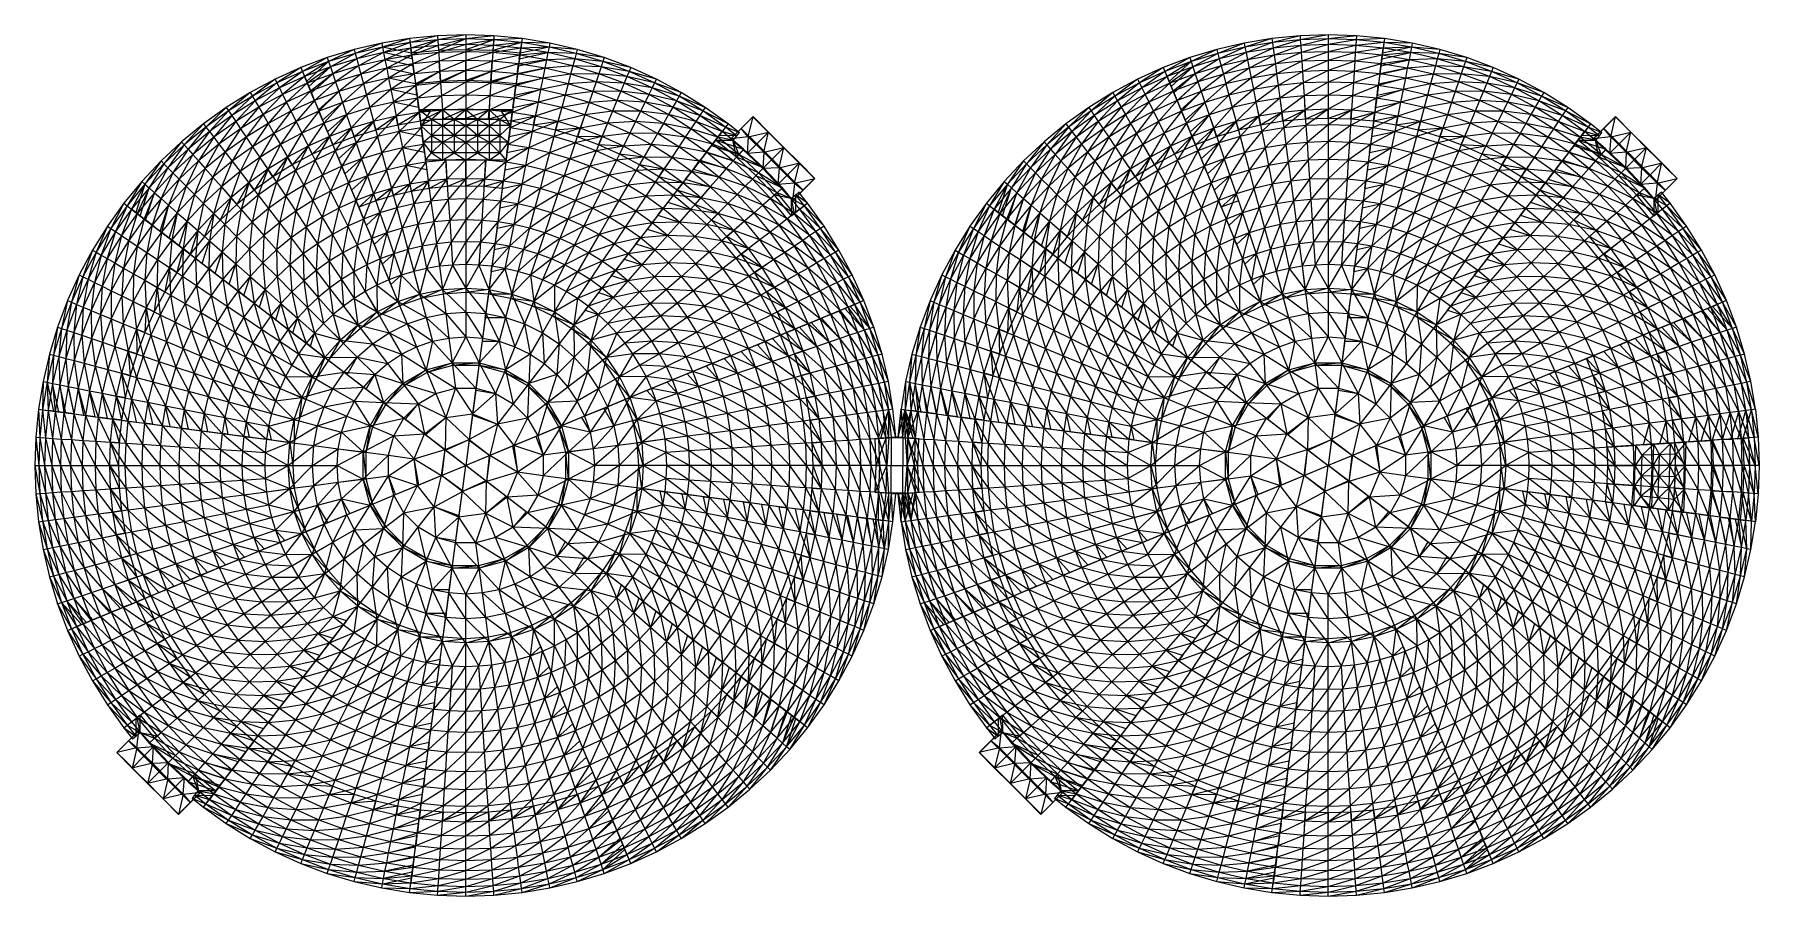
# Model space of a CAD drawing. Extents: x -1560 to 4680, y -1560 to 1560.
import ezdxf

# ---------------------------------------------------------------- set-up
doc = ezdxf.new("R2010")
doc.units = 0
doc.header["$MEASUREMENT"] = 0
for name, color, linetype in [('CONNECTOR', 11, 'Continuous'), ('HHST6X6X0.375', 13, 'Continuous'), ('HSST3X3X0.25', 2, 'Continuous'), ('HSST3X3X0.25_A', 150, 'Continuous'), ('L30X30X3', 1, 'Continuous'), ('TRIO25X148_A', 4, 'Continuous'), ('TRIO25X148_B', 6, 'Continuous'), ('TRIO25X148_C', 96, 'Continuous'), ('TRIO25X148_D', 3, 'Continuous'), ('TRIO25X148_E', 190, 'Continuous'), ('TRIO25X148_F', 52, 'Continuous'), ('TRIO2875X148_A', 140, 'Continuous'), ('TRIO35X148', 30, 'Continuous'), ('TRIO45X148', 5, 'Continuous'), ('W10X22', 82, 'Continuous')]:
    doc.layers.add(name, color=color, linetype=linetype)

msp = doc.modelspace()

# ---------------------------------------------------------------- linework, layer by layer
at = {"layer": 'CONNECTOR'}
for p, q in [((-169.1, 1284.7, 940.6), (-169.4, 1286.8, 948.3)), ((-168.3, 1278.2, 767.3), (-169.1, 1284.7, 771.9)), ((168.3, 1278.2, 767.3), (169.1, 1284.7, 771.9)), ((169.1, 1284.7, 940.6), (169.4, 1286.8, 948.3)), ((1038.5, 1261.9, 273), (1039.2, 1262.6, 278.9)), ((4158.5, 1261.9, 273), (4159.2, 1262.6, 278.9)), ((-161.7, 1228.6, 955.8), (-162, 1230.6, 963.5)), ((-161.7, 1228.6, 848.1), (-160.9, 1222.3, 843.1)), ((161.7, 1228.6, 848.1), (160.9, 1222.3, 843.1)), ((161.7, 1228.6, 955.8), (162, 1230.6, 963.5)), ((996.1, 1219.5, 282.7), (996.7, 1220.2, 288.6)), ((4116.1, 1219.5, 282.7), (4116.7, 1220.2, 288.6)), ((-153.8, 1168, 972.1), (-154, 1170, 979.9)), ((-153, 1162.1, 915.4), (-153.8, 1168, 920.8)), ((153, 1162.1, 915.4), (153.8, 1168, 920.8)), ((153.8, 1168, 972.1), (154, 1170, 979.9)), ((957.8, 1181.3, 291.4), (958.5, 1182, 297.3)), ((1150.2, 1150.2, 273), (1150.9, 1150.9, 278.9)), ((4077.8, 1181.3, 291.4), (4078.5, 1182, 297.3)), ((4270.2, 1150.2, 273), (4270.9, 1150.9, 278.9)), ((-145.2, 1103.2, 989.6), (-145.5, 1105.2, 997.4)), ((-145.2, 1103.2, 989.6), (-144.5, 1097.6, 984)), ((145.2, 1103.2, 989.6), (144.5, 1097.6, 984)), ((145.2, 1103.2, 989.6), (145.5, 1105.2, 997.4)), ((1261.9, 1038.5, 273), (1262.6, 1039.2, 278.9)), ((4381.9, 1038.5, 273), (4382.6, 1039.2, 278.9)), ((1181.3, 957.8, 291.4), (1182, 958.5, 297.3)), ((1219.5, 996.1, 282.7), (1220.2, 996.7, 288.6)), ((4301.3, 957.8, 291.4), (4302, 958.5, 297.3)), ((4339.5, 996.1, 282.7), (4340.2, 996.7, 288.6)), ((-1219.5, -996.1, 282.7), (-1220.2, -996.7, 288.6)), ((-1181.3, -957.8, 291.4), (-1182, -958.5, 297.3)), ((1900.5, -996.1, 282.7), (1899.8, -996.7, 288.6)), ((1938.7, -957.8, 291.4), (1938, -958.5, 297.3)), ((-1261.9, -1038.5, 273), (-1262.6, -1039.2, 278.9)), ((1858.1, -1038.5, 273), (1857.4, -1039.2, 278.9)), ((-1150.2, -1150.2, 273), (-1150.9, -1150.9, 278.9)), ((-957.8, -1181.3, 291.4), (-958.5, -1182, 297.3)), ((1969.8, -1150.2, 273), (1969.1, -1150.9, 278.9)), ((2162.2, -1181.3, 291.4), (2161.5, -1182, 297.3)), ((-996.1, -1219.5, 282.7), (-996.7, -1220.2, 288.6)), ((2123.9, -1219.5, 282.7), (2123.3, -1220.2, 288.6)), ((-1038.5, -1261.9, 273), (-1039.2, -1262.6, 278.9)), ((2081.5, -1261.9, 273), (2080.8, -1262.6, 278.9))]:
    msp.add_line(p, q, dxfattribs=at)
at = {"layer": 'CONNECTOR', "extrusion": (0.065403, -0.997859, -2.22045e-16)}
for p, q in [((4230.3, 72.8, 989.6), (4224.7, 72.4, 984)), ((4230.3, 72.8, 989.6), (4232.4, 72.9, 997.4)), ((4289.6, 76.7, 915.4), (4295.5, 77, 920.8)), ((4295.5, 77, 972.1), (4297.6, 77.2, 979.9)), ((4356.5, 81, 848.1), (4350.2, 80.6, 843.1)), ((4356.5, 81, 955.8), (4358.6, 81.2, 963.5)), ((4406.5, 84.3, 767.3), (4413, 84.7, 771.9)), ((4413, 84.7, 940.6), (4415.1, 84.9, 948.3))]:
    msp.add_line(p, q, dxfattribs=at)
at = {"layer": 'CONNECTOR', "extrusion": (-0.130526, -0.991445, -2.22045e-16)}
for p, q in [((4223.2, -145.2, 989.6), (4217.6, -144.5, 984)), ((4223.2, -145.2, 989.6), (4225.2, -145.5, 997.4)), ((4282.1, -153, 915.4), (4288, -153.8, 920.8)), ((4288, -153.8, 972.1), (4290, -154, 979.9)), ((4348.6, -161.7, 848.1), (4342.3, -160.9, 843.1)), ((4348.6, -161.7, 955.8), (4350.6, -162, 963.5)), ((4398.2, -168.3, 767.3), (4404.7, -169.1, 771.9)), ((4404.7, -169.1, 940.6), (4406.7, -169.4, 948.3))]:
    msp.add_line(p, q, dxfattribs=at)
at = {"layer": 'HHST6X6X0.375'}
for p, q in [((0, 1560, 60), (0, 1558.9, 68.9)), ((3120, 1560, 60), (3120, 1558.9, 68.9)), ((-403.8, 1506.8, 60), (-403.5, 1505.8, 68.9)), ((-304.3, 1530, 60), (-304.1, 1528.9, 68.9)), ((-203.6, 1546.7, 60), (-203.5, 1545.5, 68.9)), ((-102, 1556.7, 60), (-102, 1555.5, 68.9)), ((102, 1556.7, 60), (102, 1555.5, 68.9)), ((203.6, 1546.7, 60), (203.5, 1545.5, 68.9)), ((304.3, 1530, 60), (304.1, 1528.9, 68.9)), ((403.8, 1506.8, 60), (403.5, 1505.8, 68.9)), ((2716.2, 1506.8, 60), (2716.5, 1505.8, 68.9)), ((2815.7, 1530, 60), (2815.9, 1528.9, 68.9)), ((2916.4, 1546.7, 60), (2916.5, 1545.5, 68.9)), ((3018, 1556.7, 60), (3018, 1555.5, 68.9)), ((3222, 1556.7, 60), (3222, 1555.5, 68.9)), ((3323.6, 1546.7, 60), (3323.5, 1545.5, 68.9)), ((3424.3, 1530, 60), (3424.1, 1528.9, 68.9)), ((3523.8, 1506.8, 60), (3523.5, 1505.8, 68.9)), ((-597, 1441.3, 60), (-596.6, 1440.2, 68.9)), ((-501.4, 1477.2, 60), (-501.1, 1476.2, 68.9)), ((501.4, 1477.2, 60), (501.1, 1476.2, 68.9)), ((597, 1441.3, 60), (596.6, 1440.2, 68.9)), ((2523, 1441.3, 60), (2523.4, 1440.2, 68.9)), ((2618.6, 1477.2, 60), (2618.9, 1476.2, 68.9)), ((3621.4, 1477.2, 60), (3621.1, 1476.2, 68.9)), ((3717, 1441.3, 60), (3716.6, 1440.2, 68.9)), ((-690, 1399.1, 60), (-689.5, 1398.1, 68.9)), ((690, 1399.1, 60), (689.5, 1398.1, 68.9)), ((2430, 1399.1, 60), (2430.5, 1398.1, 68.9)), ((3810, 1399.1, 60), (3809.5, 1398.1, 68.9)), ((-780, 1351, 60), (-779.4, 1350, 68.9)), ((780, 1351, 60), (779.4, 1350, 68.9)), ((2340, 1351, 60), (2340.6, 1350, 68.9)), ((3900, 1351, 60), (3899.4, 1350, 68.9)), ((-866.7, 1297.1, 60), (-866.1, 1296.2, 68.9)), ((866.7, 1297.1, 60), (866.1, 1296.2, 68.9)), ((2253.3, 1297.1, 60), (2253.9, 1296.2, 68.9)), ((3986.7, 1297.1, 60), (3986.1, 1296.2, 68.9)), ((-949.7, 1237.6, 60), (-949, 1236.7, 68.9)), ((949.7, 1237.6, 60), (949, 1236.7, 68.9)), ((989.7, 1205.9, 60), (988.9, 1205, 68.9)), ((2170.3, 1237.6, 60), (2171, 1236.7, 68.9)), ((4069.7, 1237.6, 60), (4069, 1236.7, 68.9)), ((4109.7, 1205.9, 60), (4108.9, 1205, 68.9)), ((-1028.6, 1172.9, 60), (-1027.8, 1172, 68.9)), ((2091.4, 1172.9, 60), (2092.2, 1172, 68.9)), ((-1103.1, 1103.1, 60), (-1102.3, 1102.3, 68.9)), ((2016.9, 1103.1, 60), (2017.7, 1102.3, 68.9)), ((-1172.9, 1028.6, 60), (-1172, 1027.8, 68.9)), ((1947.1, 1028.6, 60), (1948, 1027.8, 68.9)), ((-1237.6, 949.7, 60), (-1236.7, 949, 68.9)), ((1205.9, 989.7, 60), (1205, 988.9, 68.9)), ((1237.6, 949.7, 60), (1236.7, 949, 68.9)), ((1882.4, 949.7, 60), (1883.3, 949, 68.9)), ((4325.9, 989.7, 60), (4325, 988.9, 68.9)), ((4357.6, 949.7, 60), (4356.7, 949, 68.9)), ((-1297.1, 866.7, 60), (-1296.2, 866.1, 68.9)), ((1297.1, 866.7, 60), (1296.2, 866.1, 68.9)), ((1822.9, 866.7, 60), (1823.8, 866.1, 68.9)), ((4417.1, 866.7, 60), (4416.2, 866.1, 68.9)), ((-1351, 780, 60), (-1350, 779.4, 68.9)), ((1351, 780, 60), (1350, 779.4, 68.9)), ((1769, 780, 60), (1770, 779.4, 68.9)), ((4471, 780, 60), (4470, 779.4, 68.9)), ((-1399.1, 690, 60), (-1398.1, 689.5, 68.9)), ((1399.1, 690, 60), (1398.1, 689.5, 68.9)), ((1720.9, 690, 60), (1721.9, 689.5, 68.9)), ((4519.1, 690, 60), (4518.1, 689.5, 68.9)), ((-1441.3, 597, 60), (-1440.2, 596.6, 68.9)), ((1441.3, 597, 60), (1440.2, 596.6, 68.9)), ((1678.7, 597, 60), (1679.8, 596.6, 68.9)), ((4561.3, 597, 60), (4560.2, 596.6, 68.9)), ((-1477.2, 501.4, 60), (-1476.2, 501.1, 68.9)), ((1477.2, 501.4, 60), (1476.2, 501.1, 68.9)), ((1642.8, 501.4, 60), (1643.8, 501.1, 68.9)), ((4597.2, 501.4, 60), (4596.2, 501.1, 68.9)), ((-1506.8, 403.8, 60), (-1505.8, 403.5, 68.9)), ((1506.8, 403.8, 60), (1505.8, 403.5, 68.9)), ((1613.2, 403.8, 60), (1614.2, 403.5, 68.9)), ((4626.8, 403.8, 60), (4625.8, 403.5, 68.9)), ((-1530, 304.3, 60), (-1528.9, 304.1, 68.9)), ((1530, 304.3, 60), (1528.9, 304.1, 68.9)), ((1590, 304.3, 60), (1591.1, 304.1, 68.9)), ((4650, 304.3, 60), (4648.9, 304.1, 68.9)), ((-1546.7, 203.6, 60), (-1545.5, 203.5, 68.9)), ((1546.7, 203.6, 60), (1545.5, 203.5, 68.9)), ((1573.3, 203.6, 60), (1574.5, 203.5, 68.9)), ((4666.7, 203.6, 60), (4665.5, 203.5, 68.9)), ((-1556.7, 102, 60), (-1555.5, 102, 68.9)), ((1556.7, 102, 60), (1555.5, 102, 68.9)), ((1563.3, 102, 60), (1564.5, 102, 68.9)), ((1563.3, 102, 60), (1564.5, 102, 68.9)), ((4676.7, 102, 60), (4675.5, 102, 68.9)), ((-1560, 0, 60), (-1558.9, 0, 68.9)), ((4680, 0, 60), (4678.9, 0, 68.9)), ((-1556.7, -102, 60), (-1555.5, -102, 68.9)), ((1556.7, -102, 60), (1555.5, -102, 68.9)), ((1563.3, -102, 60), (1564.5, -102, 68.9)), ((1563.3, -102, 60), (1564.5, -102, 68.9)), ((4676.7, -102, 60), (4675.5, -102, 68.9)), ((-1546.7, -203.6, 60), (-1545.5, -203.5, 68.9)), ((1546.7, -203.6, 60), (1545.5, -203.5, 68.9)), ((1573.3, -203.6, 60), (1574.5, -203.5, 68.9)), ((-1530, -304.3, 60), (-1528.9, -304.1, 68.9)), ((1530, -304.3, 60), (1528.9, -304.1, 68.9)), ((1590, -304.3, 60), (1591.1, -304.1, 68.9)), ((4650, -304.3, 60), (4648.9, -304.1, 68.9)), ((-1506.8, -403.8, 60), (-1505.8, -403.5, 68.9)), ((1506.8, -403.8, 60), (1505.8, -403.5, 68.9)), ((1613.2, -403.8, 60), (1614.2, -403.5, 68.9)), ((4626.8, -403.8, 60), (4625.8, -403.5, 68.9)), ((-1477.2, -501.4, 60), (-1476.2, -501.1, 68.9)), ((1477.2, -501.4, 60), (1476.2, -501.1, 68.9)), ((1642.8, -501.4, 60), (1643.8, -501.1, 68.9)), ((4597.2, -501.4, 60), (4596.2, -501.1, 68.9)), ((-1441.3, -597, 60), (-1440.2, -596.6, 68.9)), ((1441.3, -597, 60), (1440.2, -596.6, 68.9)), ((1678.7, -597, 60), (1679.8, -596.6, 68.9)), ((4561.3, -597, 60), (4560.2, -596.6, 68.9)), ((-1399.1, -690, 60), (-1398.1, -689.5, 68.9)), ((1399.1, -690, 60), (1398.1, -689.5, 68.9)), ((1720.9, -690, 60), (1721.9, -689.5, 68.9)), ((4519.1, -690, 60), (4518.1, -689.5, 68.9)), ((-1351, -780, 60), (-1350, -779.4, 68.9)), ((1351, -780, 60), (1350, -779.4, 68.9)), ((1769, -780, 60), (1770, -779.4, 68.9)), ((4471, -780, 60), (4470, -779.4, 68.9)), ((-1297.1, -866.7, 60), (-1296.2, -866.1, 68.9)), ((1297.1, -866.7, 60), (1296.2, -866.1, 68.9)), ((1822.9, -866.7, 60), (1823.8, -866.1, 68.9)), ((4417.1, -866.7, 60), (4416.2, -866.1, 68.9)), ((-1237.6, -949.7, 60), (-1236.7, -949, 68.9)), ((-1205.9, -989.7, 60), (-1205, -988.9, 68.9)), ((1237.6, -949.7, 60), (1236.7, -949, 68.9)), ((1882.4, -949.7, 60), (1883.3, -949, 68.9)), ((1914.1, -989.7, 60), (1915, -988.9, 68.9)), ((4357.6, -949.7, 60), (4356.7, -949, 68.9)), ((1172.9, -1028.6, 60), (1172, -1027.8, 68.9)), ((4292.9, -1028.6, 60), (4292, -1027.8, 68.9)), ((1103.1, -1103.1, 60), (1102.3, -1102.3, 68.9)), ((4223.1, -1103.1, 60), (4222.3, -1102.3, 68.9)), ((1028.6, -1172.9, 60), (1027.8, -1172, 68.9)), ((4148.6, -1172.9, 60), (4147.8, -1172, 68.9)), ((-989.7, -1205.9, 60), (-988.9, -1205, 68.9)), ((-949.7, -1237.6, 60), (-949, -1236.7, 68.9)), ((949.7, -1237.6, 60), (949, -1236.7, 68.9)), ((2130.3, -1205.9, 60), (2131.1, -1205, 68.9)), ((2170.3, -1237.6, 60), (2171, -1236.7, 68.9)), ((4069.7, -1237.6, 60), (4069, -1236.7, 68.9)), ((-866.7, -1297.1, 60), (-866.1, -1296.2, 68.9)), ((866.7, -1297.1, 60), (866.1, -1296.2, 68.9)), ((2253.3, -1297.1, 60), (2253.9, -1296.2, 68.9)), ((3986.7, -1297.1, 60), (3986.1, -1296.2, 68.9)), ((-780, -1351, 60), (-779.4, -1350, 68.9)), ((780, -1351, 60), (779.4, -1350, 68.9)), ((2340, -1351, 60), (2340.6, -1350, 68.9)), ((3900, -1351, 60), (3899.4, -1350, 68.9)), ((-690, -1399.1, 60), (-689.5, -1398.1, 68.9)), ((690, -1399.1, 60), (689.5, -1398.1, 68.9)), ((2430, -1399.1, 60), (2430.5, -1398.1, 68.9)), ((3810, -1399.1, 60), (3809.5, -1398.1, 68.9)), ((-597, -1441.3, 60), (-596.6, -1440.2, 68.9)), ((-501.4, -1477.2, 60), (-501.1, -1476.2, 68.9)), ((501.4, -1477.2, 60), (501.1, -1476.2, 68.9)), ((597, -1441.3, 60), (596.6, -1440.2, 68.9)), ((2523, -1441.3, 60), (2523.4, -1440.2, 68.9)), ((2618.6, -1477.2, 60), (2618.9, -1476.2, 68.9)), ((3621.4, -1477.2, 60), (3621.1, -1476.2, 68.9)), ((3717, -1441.3, 60), (3716.6, -1440.2, 68.9)), ((-403.8, -1506.8, 60), (-403.5, -1505.8, 68.9)), ((-304.3, -1530, 60), (-304.1, -1528.9, 68.9)), ((-203.6, -1546.7, 60), (-203.5, -1545.5, 68.9)), ((-102, -1556.7, 60), (-102, -1555.5, 68.9)), ((0, -1560, 60), (0, -1558.9, 68.9)), ((102, -1556.7, 60), (102, -1555.5, 68.9)), ((203.6, -1546.7, 60), (203.5, -1545.5, 68.9)), ((304.3, -1530, 60), (304.1, -1528.9, 68.9)), ((403.8, -1506.8, 60), (403.5, -1505.8, 68.9)), ((2716.2, -1506.8, 60), (2716.5, -1505.8, 68.9)), ((2815.7, -1530, 60), (2815.9, -1528.9, 68.9)), ((2916.4, -1546.7, 60), (2916.5, -1545.5, 68.9)), ((3018, -1556.7, 60), (3018, -1555.5, 68.9)), ((3120, -1560, 60), (3120, -1558.9, 68.9)), ((3222, -1556.7, 60), (3222, -1555.5, 68.9)), ((3323.6, -1546.7, 60), (3323.5, -1545.5, 68.9)), ((3424.3, -1530, 60), (3424.1, -1528.9, 68.9)), ((3523.8, -1506.8, 60), (3523.5, -1505.8, 68.9))]:
    msp.add_line(p, q, dxfattribs=at)
at = {"layer": 'HSST3X3X0.25'}
for p, q in [((-169.1, 1284.7, 940.6), (-161.7, 1228.6, 955.8)), ((-169.1, 1284.7, 771.9), (-169.1, 1284.7, 848.1)), ((-161.7, 1228.6, 848.1), (-169.1, 1284.7, 848.1)), ((-161.7, 1228.6, 920.8), (-169.1, 1284.7, 920.8)), ((-169.1, 1284.7, 771.9), (-161.7, 1228.6, 848.1)), ((-169.1, 1284.7, 771.9), (-127.1, 1284.7, 771.9)), ((-169.1, 1284.7, 848.1), (-127.1, 1284.7, 848.1)), ((-127.1, 1284.7, 940.6), (-169.1, 1284.7, 940.6)), ((-169.1, 1284.7, 848.1), (-169.1, 1284.7, 920.8)), ((-169.1, 1284.7, 920.8), (-169.1, 1284.7, 940.6)), ((-127.1, 1284.7, 771.9), (-127.1, 1284.7, 848.1)), ((-127.1, 1284.7, 920.8), (-127.1, 1284.7, 940.6)), ((-127.1, 1284.7, 848.1), (-127.1, 1284.7, 920.8)), ((169.1, 1284.7, 940.6), (127.1, 1284.7, 940.6)), ((127.1, 1284.7, 771.9), (127.1, 1284.7, 848.1)), ((169.1, 1284.7, 771.9), (127.1, 1284.7, 771.9)), ((169.1, 1284.7, 848.1), (127.1, 1284.7, 848.1)), ((127.1, 1284.7, 920.8), (127.1, 1284.7, 940.6)), ((127.1, 1284.7, 848.1), (127.1, 1284.7, 920.8)), ((169.1, 1284.7, 940.6), (161.7, 1228.6, 955.8)), ((169.1, 1284.7, 771.9), (161.7, 1228.6, 848.1)), ((161.7, 1228.6, 920.8), (169.1, 1284.7, 920.8)), ((161.7, 1228.6, 848.1), (169.1, 1284.7, 848.1)), ((169.1, 1284.7, 771.9), (169.1, 1284.7, 848.1)), ((169.1, 1284.7, 848.1), (169.1, 1284.7, 920.8)), ((169.1, 1284.7, 920.8), (169.1, 1284.7, 940.6)), ((996.1, 1219.5, 68), (1038.5, 1261.9, 68)), ((1038.5, 1261.9, 150.5), (996.1, 1219.5, 150.5)), ((1038.5, 1261.9, 220), (996.1, 1219.5, 220)), ((1038.5, 1261.9, 273), (996.1, 1219.5, 282.7)), ((1038.5, 1261.9, 60), (1038.5, 1261.9, 68)), ((1038.5, 1261.9, 68), (1070.3, 1230.1, 68)), ((1038.5, 1261.9, 150.5), (1070.3, 1230.1, 150.5)), ((1070.3, 1230.1, 220), (1038.5, 1261.9, 220)), ((1038.5, 1261.9, 273), (1070.3, 1230.1, 273)), ((1038.5, 1261.9, 220), (1038.5, 1261.9, 273)), ((1038.5, 1261.9, 150.5), (1038.5, 1261.9, 220)), ((1038.5, 1261.9, 68), (1038.5, 1261.9, 150.5)), ((4116.1, 1219.5, 68), (4158.5, 1261.9, 68)), ((4158.5, 1261.9, 150.5), (4116.1, 1219.5, 150.5)), ((4158.5, 1261.9, 220), (4116.1, 1219.5, 220)), ((4158.5, 1261.9, 273), (4116.1, 1219.5, 282.7)), ((4158.5, 1261.9, 60), (4158.5, 1261.9, 68)), ((4158.5, 1261.9, 68), (4190.3, 1230.1, 68)), ((4158.5, 1261.9, 150.5), (4190.3, 1230.1, 150.5)), ((4190.3, 1230.1, 220), (4158.5, 1261.9, 220)), ((4158.5, 1261.9, 273), (4190.3, 1230.1, 273)), ((4158.5, 1261.9, 220), (4158.5, 1261.9, 273)), ((4158.5, 1261.9, 150.5), (4158.5, 1261.9, 220)), ((4158.5, 1261.9, 68), (4158.5, 1261.9, 150.5)), ((-161.7, 1228.6, 955.8), (-153.8, 1168, 972.1)), ((-161.7, 1228.6, 848.1), (-161.7, 1228.6, 920.8)), ((-153.8, 1168, 920.8), (-161.7, 1228.6, 920.8)), ((-161.7, 1228.6, 848.1), (-153.8, 1168, 920.8)), ((-161.7, 1228.6, 920.8), (-161.7, 1228.6, 955.8)), ((161.7, 1228.6, 955.8), (153.8, 1168, 972.1)), ((161.7, 1228.6, 848.1), (153.8, 1168, 920.8)), ((153.8, 1168, 920.8), (161.7, 1228.6, 920.8)), ((161.7, 1228.6, 848.1), (161.7, 1228.6, 920.8)), ((161.7, 1228.6, 920.8), (161.7, 1228.6, 955.8)), ((996.1, 1219.5, 282.7), (957.8, 1181.3, 291.4)), ((970.1, 1193.5, 220), (957.8, 1181.3, 291.4)), ((996.1, 1219.5, 220), (970.1, 1193.5, 220)), ((981.9, 1205.4, 150.5), (970.1, 1193.5, 220)), ((996.1, 1219.5, 150.5), (981.9, 1205.4, 150.5)), ((996.1, 1219.5, 68), (981.9, 1205.4, 150.5)), ((996.1, 1219.5, 60), (996.1, 1219.5, 68)), ((996.1, 1219.5, 220), (996.1, 1219.5, 282.7)), ((996.1, 1219.5, 150.5), (996.1, 1219.5, 220)), ((996.1, 1219.5, 68), (996.1, 1219.5, 150.5)), ((1070.3, 1230.1, 273), (1108.5, 1191.9, 273)), ((1070.3, 1230.1, 220), (1108.5, 1191.9, 220)), ((1108.5, 1191.9, 220), (1108.5, 1191.9, 273)), ((1108.5, 1191.9, 273), (1150.2, 1150.2, 273)), ((1108.5, 1191.9, 220), (1150.2, 1150.2, 220)), ((4116.1, 1219.5, 282.7), (4077.8, 1181.3, 291.4)), ((4090.1, 1193.5, 220), (4077.8, 1181.3, 291.4)), ((4116.1, 1219.5, 220), (4090.1, 1193.5, 220)), ((4101.9, 1205.4, 150.5), (4090.1, 1193.5, 220)), ((4116.1, 1219.5, 150.5), (4101.9, 1205.4, 150.5)), ((4116.1, 1219.5, 68), (4101.9, 1205.4, 150.5)), ((4116.1, 1219.5, 60), (4116.1, 1219.5, 68)), ((4116.1, 1219.5, 220), (4116.1, 1219.5, 282.7)), ((4116.1, 1219.5, 150.5), (4116.1, 1219.5, 220)), ((4116.1, 1219.5, 68), (4116.1, 1219.5, 150.5)), ((4190.3, 1230.1, 273), (4228.5, 1191.9, 273)), ((4190.3, 1230.1, 220), (4228.5, 1191.9, 220)), ((4228.5, 1191.9, 220), (4228.5, 1191.9, 273)), ((4228.5, 1191.9, 273), (4270.2, 1150.2, 273)), ((4228.5, 1191.9, 220), (4270.2, 1150.2, 220)), ((-153.8, 1168, 972.1), (-145.2, 1103.2, 989.6)), ((-153.8, 1168, 920.8), (-153.8, 1168, 972.1)), ((-153.8, 1168, 920.8), (-145.2, 1103.2, 989.6)), ((153.8, 1168, 972.1), (145.2, 1103.2, 989.6)), ((153.8, 1168, 920.8), (145.2, 1103.2, 989.6)), ((153.8, 1168, 920.8), (153.8, 1168, 972.1)), ((1150.2, 1150.2, 220), (1150.2, 1150.2, 273)), ((1150.2, 1150.2, 273), (1191.9, 1108.5, 273)), ((1150.2, 1150.2, 220), (1191.9, 1108.5, 220)), ((4270.2, 1150.2, 220), (4270.2, 1150.2, 273)), ((4270.2, 1150.2, 273), (4311.9, 1108.5, 273)), ((4270.2, 1150.2, 220), (4311.9, 1108.5, 220)), ((1191.9, 1108.5, 220), (1191.9, 1108.5, 273)), ((1191.9, 1108.5, 273), (1230.1, 1070.3, 273)), ((1191.9, 1108.5, 220), (1230.1, 1070.3, 220)), ((1261.9, 1038.5, 68), (1230.1, 1070.3, 68)), ((1261.9, 1038.5, 150.5), (1230.1, 1070.3, 150.5)), ((1230.1, 1070.3, 220), (1261.9, 1038.5, 220)), ((1258.4, 1042, 273), (1230.1, 1070.3, 273)), ((4311.9, 1108.5, 220), (4311.9, 1108.5, 273)), ((4311.9, 1108.5, 273), (4350.1, 1070.3, 273)), ((4311.9, 1108.5, 220), (4350.1, 1070.3, 220)), ((4381.9, 1038.5, 68), (4350.1, 1070.3, 68)), ((4381.9, 1038.5, 150.5), (4350.1, 1070.3, 150.5)), ((4350.1, 1070.3, 220), (4381.9, 1038.5, 220)), ((4378.4, 1042, 273), (4350.1, 1070.3, 273)), ((1219.5, 996.1, 68), (1261.9, 1038.5, 68)), ((1261.9, 1038.5, 150.5), (1219.5, 996.1, 150.5)), ((1261.9, 1038.5, 220), (1219.5, 996.1, 220)), ((1261.9, 1038.5, 273), (1219.5, 996.1, 282.7)), ((1261.9, 1038.5, 273), (1258.4, 1042, 273)), ((1261.9, 1038.5, 60), (1261.9, 1038.5, 68)), ((1261.9, 1038.5, 220), (1261.9, 1038.5, 273)), ((1261.9, 1038.5, 150.5), (1261.9, 1038.5, 220)), ((1261.9, 1038.5, 68), (1261.9, 1038.5, 150.5)), ((4339.5, 996.1, 68), (4381.9, 1038.5, 68)), ((4381.9, 1038.5, 150.5), (4339.5, 996.1, 150.5)), ((4381.9, 1038.5, 220), (4339.5, 996.1, 220)), ((4381.9, 1038.5, 273), (4339.5, 996.1, 282.7)), ((4381.9, 1038.5, 273), (4378.4, 1042, 273)), ((4381.9, 1038.5, 60), (4381.9, 1038.5, 68)), ((4381.9, 1038.5, 220), (4381.9, 1038.5, 273)), ((4381.9, 1038.5, 150.5), (4381.9, 1038.5, 220)), ((4381.9, 1038.5, 68), (4381.9, 1038.5, 150.5)), ((1219.5, 996.1, 282.7), (1181.3, 957.8, 291.4)), ((1193.5, 970.1, 220), (1181.3, 957.8, 291.4)), ((1219.5, 996.1, 220), (1193.5, 970.1, 220)), ((1205.4, 981.9, 150.5), (1193.5, 970.1, 220)), ((1219.5, 996.1, 150.5), (1205.4, 981.9, 150.5)), ((1219.5, 996.1, 68), (1205.4, 981.9, 150.5)), ((1219.5, 996.1, 60), (1219.5, 996.1, 68)), ((1219.5, 996.1, 220), (1219.5, 996.1, 282.7)), ((1219.5, 996.1, 150.5), (1219.5, 996.1, 220)), ((1219.5, 996.1, 68), (1219.5, 996.1, 150.5)), ((4339.5, 996.1, 282.7), (4301.3, 957.8, 291.4)), ((4313.5, 970.1, 220), (4301.3, 957.8, 291.4)), ((4339.5, 996.1, 220), (4313.5, 970.1, 220)), ((4325.4, 981.9, 150.5), (4313.5, 970.1, 220)), ((4339.5, 996.1, 150.5), (4325.4, 981.9, 150.5)), ((4339.5, 996.1, 68), (4325.4, 981.9, 150.5)), ((4339.5, 996.1, 60), (4339.5, 996.1, 68)), ((4339.5, 996.1, 220), (4339.5, 996.1, 282.7)), ((4339.5, 996.1, 150.5), (4339.5, 996.1, 220)), ((4339.5, 996.1, 68), (4339.5, 996.1, 150.5)), ((4295.5, 77, 920.8), (4230.3, 72.8, 989.6)), ((4295.5, 77, 920.8), (4356.5, 81, 920.8)), ((4356.5, 81, 848.1), (4295.5, 77, 920.8)), ((4356.5, 81, 848.1), (4413, 84.7, 848.1)), ((4356.5, 81, 920.8), (4413, 84.7, 920.8)), ((4413, 84.7, 771.9), (4356.5, 81, 848.1)), ((4288, -153.8, 920.8), (4223.2, -145.2, 989.6)), ((4348.6, -161.7, 848.1), (4288, -153.8, 920.8)), ((4288, -153.8, 920.8), (4348.6, -161.7, 920.8)), ((4404.7, -169.1, 771.9), (4348.6, -161.7, 848.1)), ((4348.6, -161.7, 920.8), (4404.7, -169.1, 920.8)), ((4348.6, -161.7, 848.1), (4404.7, -169.1, 848.1)), ((-1219.5, -996.1, 68), (-1261.9, -1038.5, 68)), ((-1261.9, -1038.5, 150.5), (-1219.5, -996.1, 150.5)), ((-1261.9, -1038.5, 220), (-1219.5, -996.1, 220)), ((-1261.9, -1038.5, 273), (-1219.5, -996.1, 282.7)), ((-1219.5, -996.1, 282.7), (-1181.3, -957.8, 291.4)), ((-1219.5, -996.1, 220), (-1193.5, -970.1, 220)), ((-1219.5, -996.1, 150.5), (-1205.4, -981.9, 150.5)), ((-1219.5, -996.1, 68), (-1205.4, -981.9, 150.5)), ((-1219.5, -996.1, 60), (-1219.5, -996.1, 68)), ((-1219.5, -996.1, 220), (-1219.5, -996.1, 282.7)), ((-1219.5, -996.1, 150.5), (-1219.5, -996.1, 220)), ((-1219.5, -996.1, 68), (-1219.5, -996.1, 150.5)), ((-1205.4, -981.9, 150.5), (-1193.5, -970.1, 220)), ((-1193.5, -970.1, 220), (-1181.3, -957.8, 291.4)), ((1900.5, -996.1, 68), (1858.1, -1038.5, 68)), ((1858.1, -1038.5, 150.5), (1900.5, -996.1, 150.5)), ((1858.1, -1038.5, 220), (1900.5, -996.1, 220)), ((1858.1, -1038.5, 273), (1900.5, -996.1, 282.7)), ((1900.5, -996.1, 282.7), (1938.7, -957.8, 291.4)), ((1900.5, -996.1, 220), (1926.5, -970.1, 220)), ((1900.5, -996.1, 150.5), (1914.6, -981.9, 150.5)), ((1900.5, -996.1, 68), (1914.6, -981.9, 150.5)), ((1900.5, -996.1, 60), (1900.5, -996.1, 68)), ((1900.5, -996.1, 220), (1900.5, -996.1, 282.7)), ((1900.5, -996.1, 150.5), (1900.5, -996.1, 220)), ((1900.5, -996.1, 68), (1900.5, -996.1, 150.5)), ((1914.6, -981.9, 150.5), (1926.5, -970.1, 220)), ((1926.5, -970.1, 220), (1938.7, -957.8, 291.4)), ((-1261.9, -1038.5, 60), (-1261.9, -1038.5, 68)), ((-1261.9, -1038.5, 68), (-1230.1, -1070.3, 68)), ((-1261.9, -1038.5, 150.5), (-1230.1, -1070.3, 150.5)), ((-1230.1, -1070.3, 220), (-1261.9, -1038.5, 220)), ((-1261.9, -1038.5, 273), (-1230.1, -1070.3, 273)), ((-1261.9, -1038.5, 220), (-1261.9, -1038.5, 273)), ((-1261.9, -1038.5, 150.5), (-1261.9, -1038.5, 220)), ((-1261.9, -1038.5, 68), (-1261.9, -1038.5, 150.5)), ((1858.1, -1038.5, 60), (1858.1, -1038.5, 68)), ((1858.1, -1038.5, 68), (1889.9, -1070.3, 68)), ((1858.1, -1038.5, 150.5), (1889.9, -1070.3, 150.5)), ((1889.9, -1070.3, 220), (1858.1, -1038.5, 220)), ((1858.1, -1038.5, 273), (1889.9, -1070.3, 273)), ((1858.1, -1038.5, 220), (1858.1, -1038.5, 273)), ((1858.1, -1038.5, 150.5), (1858.1, -1038.5, 220)), ((1858.1, -1038.5, 68), (1858.1, -1038.5, 150.5)), ((-1230.1, -1070.3, 273), (-1191.9, -1108.5, 273)), ((-1230.1, -1070.3, 220), (-1191.9, -1108.5, 220)), ((-1191.9, -1108.5, 220), (-1191.9, -1108.5, 273)), ((-1191.9, -1108.5, 273), (-1150.2, -1150.2, 273)), ((-1191.9, -1108.5, 220), (-1150.2, -1150.2, 220)), ((1889.9, -1070.3, 273), (1928.1, -1108.5, 273)), ((1889.9, -1070.3, 220), (1928.1, -1108.5, 220)), ((1928.1, -1108.5, 220), (1928.1, -1108.5, 273)), ((1928.1, -1108.5, 273), (1969.8, -1150.2, 273)), ((1928.1, -1108.5, 220), (1969.8, -1150.2, 220)), ((-1150.2, -1150.2, 220), (-1150.2, -1150.2, 273)), ((-1150.2, -1150.2, 273), (-1108.5, -1191.9, 273)), ((-1150.2, -1150.2, 220), (-1108.5, -1191.9, 220)), ((-996.1, -1219.5, 282.7), (-957.8, -1181.3, 291.4)), ((-970.1, -1193.5, 220), (-957.8, -1181.3, 291.4)), ((1969.8, -1150.2, 220), (1969.8, -1150.2, 273)), ((1969.8, -1150.2, 273), (2011.5, -1191.9, 273)), ((1969.8, -1150.2, 220), (2011.5, -1191.9, 220)), ((2123.9, -1219.5, 282.7), (2162.2, -1181.3, 291.4)), ((2149.9, -1193.5, 220), (2162.2, -1181.3, 291.4)), ((-1108.5, -1191.9, 220), (-1108.5, -1191.9, 273)), ((-1108.5, -1191.9, 273), (-1070.3, -1230.1, 273)), ((-1108.5, -1191.9, 220), (-1070.3, -1230.1, 220)), ((-1038.5, -1261.9, 68), (-1070.3, -1230.1, 68)), ((-1038.5, -1261.9, 150.5), (-1070.3, -1230.1, 150.5)), ((-1070.3, -1230.1, 220), (-1038.5, -1261.9, 220)), ((-1038.5, -1261.9, 273), (-1070.3, -1230.1, 273)), ((-996.1, -1219.5, 68), (-1038.5, -1261.9, 68)), ((-1038.5, -1261.9, 150.5), (-996.1, -1219.5, 150.5)), ((-1038.5, -1261.9, 220), (-996.1, -1219.5, 220)), ((-1038.5, -1261.9, 273), (-996.1, -1219.5, 282.7)), ((-996.1, -1219.5, 220), (-970.1, -1193.5, 220)), ((-996.1, -1219.5, 150.5), (-981.9, -1205.4, 150.5)), ((-996.1, -1219.5, 68), (-981.9, -1205.4, 150.5)), ((-996.1, -1219.5, 60), (-996.1, -1219.5, 68)), ((-996.1, -1219.5, 220), (-996.1, -1219.5, 282.7)), ((-996.1, -1219.5, 150.5), (-996.1, -1219.5, 220)), ((-996.1, -1219.5, 68), (-996.1, -1219.5, 150.5)), ((-981.9, -1205.4, 150.5), (-970.1, -1193.5, 220)), ((2011.5, -1191.9, 220), (2011.5, -1191.9, 273)), ((2011.5, -1191.9, 273), (2049.7, -1230.1, 273)), ((2011.5, -1191.9, 220), (2049.7, -1230.1, 220)), ((2081.5, -1261.9, 68), (2049.7, -1230.1, 68)), ((2081.5, -1261.9, 150.5), (2049.7, -1230.1, 150.5)), ((2049.7, -1230.1, 220), (2081.5, -1261.9, 220)), ((2081.5, -1261.9, 273), (2049.7, -1230.1, 273)), ((2123.9, -1219.5, 68), (2081.5, -1261.9, 68)), ((2081.5, -1261.9, 150.5), (2123.9, -1219.5, 150.5)), ((2081.5, -1261.9, 220), (2123.9, -1219.5, 220)), ((2081.5, -1261.9, 273), (2123.9, -1219.5, 282.7)), ((2123.9, -1219.5, 220), (2149.9, -1193.5, 220)), ((2123.9, -1219.5, 150.5), (2138.1, -1205.4, 150.5)), ((2123.9, -1219.5, 68), (2138.1, -1205.4, 150.5)), ((2123.9, -1219.5, 60), (2123.9, -1219.5, 68)), ((2123.9, -1219.5, 220), (2123.9, -1219.5, 282.7)), ((2123.9, -1219.5, 150.5), (2123.9, -1219.5, 220)), ((2123.9, -1219.5, 68), (2123.9, -1219.5, 150.5)), ((2138.1, -1205.4, 150.5), (2149.9, -1193.5, 220)), ((-1038.5, -1261.9, 60), (-1038.5, -1261.9, 68)), ((-1038.5, -1261.9, 220), (-1038.5, -1261.9, 273)), ((-1038.5, -1261.9, 150.5), (-1038.5, -1261.9, 220)), ((-1038.5, -1261.9, 68), (-1038.5, -1261.9, 150.5)), ((2081.5, -1261.9, 60), (2081.5, -1261.9, 68)), ((2081.5, -1261.9, 220), (2081.5, -1261.9, 273)), ((2081.5, -1261.9, 150.5), (2081.5, -1261.9, 220)), ((2081.5, -1261.9, 68), (2081.5, -1261.9, 150.5))]:
    msp.add_line(p, q, dxfattribs=at)
at = {"layer": 'HSST3X3X0.25', "extrusion": (0.065403, -0.997859, -2.22045e-16)}
for p, q in [((4295.5, 77, 972.1), (4230.3, 72.8, 989.6)), ((4356.5, 81, 955.8), (4295.5, 77, 972.1)), ((4295.5, 77, 920.8), (4295.5, 77, 972.1)), ((4413, 84.7, 940.6), (4356.5, 81, 955.8)), ((4356.5, 81, 848.1), (4356.5, 81, 955.8)), ((4413, 84.7, 771.9), (4413, 84.7, 940.6))]:
    msp.add_line(p, q, dxfattribs=at)
at = {"layer": 'HSST3X3X0.25', "extrusion": (-0.130526, -0.991445, -2.22045e-16)}
for p, q in [((4288, -153.8, 972.1), (4223.2, -145.2, 989.6)), ((4288, -153.8, 920.8), (4288, -153.8, 972.1)), ((4348.6, -161.7, 955.8), (4288, -153.8, 972.1)), ((4348.6, -161.7, 848.1), (4348.6, -161.7, 955.8)), ((4404.7, -169.1, 940.6), (4348.6, -161.7, 955.8)), ((4404.7, -169.1, 771.9), (4404.7, -169.1, 940.6))]:
    msp.add_line(p, q, dxfattribs=at)
at = {"layer": 'HSST3X3X0.25_A'}
for p, q in [((1538.8, 100.3, 208.3), (1530.5, 100.3, 208.3)), ((1581.2, 100.3, 208.3), (1538.8, 100.3, 208.3)), ((1538.8, 100.3, 208.3), (1538.8, 0, 254.5)), ((1579.3, 101, 162.2), (1540.7, 101, 162.2)), ((1589.5, 100.3, 208.3), (1581.2, 100.3, 208.3)), ((1581.2, 100.3, 208.3), (1581.2, 0, 254.5)), ((1523.6, 0, 254.5), (1538.8, 0, 254.5)), ((1538.8, -100.3, 208.3), (1538.8, 0, 254.5)), ((1538.8, 0, 254.5), (1581.2, 0, 254.5)), ((1581.2, -100.3, 208.3), (1581.2, 0, 254.5)), ((1581.2, 0, 254.5), (1596.4, 0, 254.5)), ((1538.8, -100.3, 208.3), (1530.5, -100.3, 208.3)), ((1581.2, -100.3, 208.3), (1538.8, -100.3, 208.3)), ((1540.7, -101, 162.2), (1579.3, -101, 162.2)), ((1589.5, -100.3, 208.3), (1581.2, -100.3, 208.3))]:
    msp.add_line(p, q, dxfattribs=at)
at = {"layer": 'L30X30X3'}
for p, q in [((-201.5, 1530.8, 162.2), (-196.4, 1491.8, 154.7)), ((-193.8, 1472.1, 244.6), (-198.9, 1510.5, 254.5)), ((-101, 1540.7, 162.2), (-98.4, 1501.5, 154.7)), ((0, 1544, 162.2), (0, 1504.7, 154.7)), ((101, 1540.7, 162.2), (98.4, 1501.5, 154.7)), ((193.8, 1472.1, 244.6), (198.9, 1510.5, 254.5)), ((201.5, 1530.8, 162.2), (196.4, 1491.8, 154.7)), ((3313.8, 1472.1, 244.6), (3318.9, 1510.5, 254.5)), ((3321.5, 1530.8, 162.2), (3316.4, 1491.8, 154.7)), ((-195.5, 1484.8, 345.3), (-190.5, 1447, 333.2)), ((-186.5, 1416.7, 420), (-191.4, 1453.7, 434.4)), ((186.5, 1416.7, 420), (191.4, 1453.7, 434.4)), ((195.5, 1484.8, 345.3), (190.5, 1447, 333.2)), ((3306.5, 1416.7, 420), (3311.4, 1453.7, 434.4)), ((3310.5, 1447, 333.2), (3315.5, 1484.8, 345.3)), ((-590.9, 1426.5, 162.2), (-575.8, 1390.2, 154.7)), ((-568.2, 1371.8, 244.6), (-583, 1407.6, 254.5)), ((-558.5, 1348.4, 333.2), (-573.1, 1383.6, 345.3)), ((-186.6, 1417.3, 521.5), (-181.8, 1381.3, 504.8)), ((-176.5, 1340.9, 587.4), (-181.1, 1375.9, 606.2)), ((-93.5, 1426.5, 521.5), (-91.1, 1390.2, 504.8)), ((0, 1393.2, 504.8), (0, 1429.6, 521.5)), ((93.5, 1426.5, 521.5), (91.1, 1390.2, 504.8)), ((176.5, 1340.9, 587.4), (181.1, 1375.9, 606.2)), ((186.6, 1417.3, 521.5), (181.8, 1381.3, 504.8)), ((2529.1, 1426.5, 162.2), (2544.2, 1390.2, 154.7)), ((2551.8, 1371.8, 244.6), (2537, 1407.6, 254.5)), ((2561.5, 1348.4, 333.2), (2546.9, 1383.6, 345.3)), ((3296.5, 1340.9, 587.4), (3301.1, 1375.9, 606.2)), ((3306.6, 1417.3, 521.5), (3301.8, 1381.3, 504.8)), ((-546.8, 1320.2, 420), (-561.1, 1354.6, 434.4)), ((-547.1, 1320.8, 521.5), (-533.2, 1287.1, 504.8)), ((-170.6, 1295.6, 667.4), (-175, 1329.4, 688.2)), ((170.6, 1295.6, 667.4), (175, 1329.4, 688.2)), ((2573.2, 1320.2, 420), (2558.9, 1354.6, 434.4)), ((2572.9, 1320.8, 521.5), (2586.8, 1287.1, 504.8)), ((3290.6, 1295.6, 667.4), (3295, 1329.4, 688.2)), ((-517.6, 1249.5, 587.4), (-531.1, 1282.1, 606.2)), ((-245.1, 1232.3, 744.4), (-251.5, 1264.5, 767.3)), ((-169.1, 1284.7, 771.9), (-127.1, 1284.7, 848.1)), ((-169.1, 1284.7, 848.1), (-127.1, 1284.7, 940.6)), ((-169.1, 1284.7, 848.1), (-161.7, 1228.6, 920.8)), ((-164, 1245.7, 744.4), (-168.3, 1278.2, 767.3)), ((-127.1, 1284.7, 848.1), (-161.7, 1228.6, 848.1)), ((-127.1, 1284.7, 920.8), (-161.7, 1228.6, 920.8)), ((-82.2, 1253.7, 744.4), (-84.3, 1286.5, 767.3)), ((0, 1256.4, 744.4), (0, 1289.2, 767.3)), ((82.2, 1253.7, 744.4), (84.3, 1286.5, 767.3)), ((127.1, 1284.7, 848.1), (161.7, 1228.6, 848.1)), ((169.1, 1284.7, 771.9), (127.1, 1284.7, 848.1)), ((169.1, 1284.7, 848.1), (127.1, 1284.7, 940.6)), ((127.1, 1284.7, 920.8), (161.7, 1228.6, 920.8)), ((169.1, 1284.7, 848.1), (161.7, 1228.6, 920.8)), ((164, 1245.7, 744.4), (168.3, 1278.2, 767.3)), ((245.1, 1232.3, 744.4), (251.5, 1264.5, 767.3)), ((1038.5, 1261.9, 68), (996.1, 1219.5, 150.5)), ((1038.5, 1261.9, 150.5), (996.1, 1219.5, 220)), ((1038.5, 1261.9, 220), (996.1, 1219.5, 282.7)), ((1070.3, 1230.1, 68), (1038.5, 1261.9, 150.5)), ((1070.3, 1230.1, 150.5), (1038.5, 1261.9, 220)), ((1070.3, 1230.1, 220), (1038.5, 1261.9, 273)), ((2602.4, 1249.5, 587.4), (2588.9, 1282.1, 606.2)), ((2874.9, 1232.3, 744.4), (2868.5, 1264.5, 767.3)), ((2956, 1245.7, 744.4), (2951.7, 1278.2, 767.3)), ((3037.8, 1253.7, 744.4), (3035.7, 1286.5, 767.3)), ((3120, 1256.4, 744.4), (3120, 1289.2, 767.3)), ((3202.2, 1253.7, 744.4), (3204.3, 1286.5, 767.3)), ((3284, 1245.7, 744.4), (3288.3, 1278.2, 767.3)), ((3365.1, 1232.3, 744.4), (3371.5, 1264.5, 767.3)), ((4158.5, 1261.9, 68), (4116.1, 1219.5, 150.5)), ((4158.5, 1261.9, 150.5), (4116.1, 1219.5, 220)), ((4158.5, 1261.9, 220), (4116.1, 1219.5, 282.7)), ((4190.3, 1230.1, 68), (4158.5, 1261.9, 150.5)), ((4190.3, 1230.1, 150.5), (4158.5, 1261.9, 220)), ((4190.3, 1230.1, 220), (4158.5, 1261.9, 273)), ((-500.1, 1207.3, 667.4), (-513.1, 1238.8, 688.2)), ((-480.8, 1160.8, 744.4), (-493.4, 1191.1, 767.3)), ((-403.9, 1189.7, 744.4), (-414.4, 1220.8, 767.3)), ((-325.2, 1213.6, 744.4), (-333.7, 1245.3, 767.3)), ((-161.7, 1228.6, 920.8), (-153.8, 1168, 972.1)), ((-160.9, 1222.3, 843.1), (-156.8, 1191.2, 818.3)), ((161.7, 1228.6, 920.8), (153.8, 1168, 972.1)), ((160.9, 1222.3, 843.1), (156.8, 1191.2, 818.3)), ((325.2, 1213.6, 744.4), (333.7, 1245.3, 767.3)), ((403.9, 1189.7, 744.4), (414.4, 1220.8, 767.3)), ((480.8, 1160.8, 744.4), (493.4, 1191.1, 767.3)), ((888.5, 1157.9, 333.2), (911.7, 1188.1, 345.3)), ((903.9, 1178, 244.6), (927.5, 1208.7, 254.5)), ((939.9, 1224.9, 162.2), (916, 1193.8, 154.7)), ((996.1, 1219.5, 220), (957.8, 1181.3, 291.4)), ((996.1, 1219.5, 150.5), (970.1, 1193.5, 220)), ((1108.5, 1191.9, 220), (1070.3, 1230.1, 273)), ((1150.2, 1150.2, 220), (1108.5, 1191.9, 273)), ((2619.9, 1207.3, 667.4), (2606.9, 1238.8, 688.2)), ((2639.2, 1160.8, 744.4), (2626.6, 1191.1, 767.3)), ((2716.1, 1189.7, 744.4), (2705.6, 1220.8, 767.3)), ((2794.8, 1213.6, 744.4), (2786.3, 1245.3, 767.3)), ((3280.9, 1222.3, 843.1), (3276.8, 1191.2, 818.3)), ((3445.2, 1213.6, 744.4), (3453.7, 1245.3, 767.3)), ((3523.9, 1189.7, 744.4), (3534.4, 1220.8, 767.3)), ((3600.8, 1160.8, 744.4), (3613.4, 1191.1, 767.3)), ((4008.5, 1157.9, 333.2), (4031.7, 1188.1, 345.3)), ((4023.9, 1178, 244.6), (4047.5, 1208.7, 254.5)), ((4059.9, 1224.9, 162.2), (4036, 1193.8, 154.7)), ((4116.1, 1219.5, 220), (4077.8, 1181.3, 291.4)), ((4116.1, 1219.5, 150.5), (4090.1, 1193.5, 220)), ((4228.5, 1191.9, 220), (4190.3, 1230.1, 273)), ((4270.2, 1150.2, 220), (4228.5, 1191.9, 273)), ((-555.7, 1126.8, 744.4), (-570.2, 1156.3, 767.3)), ((-471.8, 1139, 843.1), (-459.8, 1110, 818.3)), ((-149.1, 1132.5, 888.8), (-153, 1162.1, 915.4)), ((149.1, 1132.5, 888.8), (153, 1162.1, 915.4)), ((555.7, 1126.8, 744.4), (570.2, 1156.3, 767.3)), ((870.3, 1134.2, 521.5), (848.1, 1105.3, 504.8)), ((869.9, 1133.6, 420), (892.6, 1163.2, 434.4)), ((1004.6, 1145.5, 254.5), (979, 1116.3, 244.6)), ((1150.2, 1150.2, 220), (1191.9, 1108.5, 273)), ((2564.3, 1126.8, 744.4), (2549.8, 1156.3, 767.3)), ((2648.2, 1139, 843.1), (2660.2, 1110, 818.3)), ((3269.1, 1132.5, 888.8), (3273, 1162.1, 915.4)), ((3675.7, 1126.8, 744.4), (3690.2, 1156.3, 767.3)), ((3990.3, 1134.2, 521.5), (3968.1, 1105.3, 504.8)), ((3989.9, 1133.6, 420), (4012.6, 1163.2, 434.4)), ((4124.6, 1145.5, 254.5), (4099, 1116.3, 244.6)), ((4270.2, 1150.2, 220), (4311.9, 1108.5, 273)), ((-698, 1044.7, 744.4), (-716.3, 1072, 767.3)), ((-628.2, 1088.1, 744.4), (-644.6, 1116.5, 767.3)), ((-437.1, 1055.3, 888.8), (-448.5, 1082.9, 915.4)), ((-144.5, 1097.6, 984), (-140.8, 1069.7, 955.6)), ((144.5, 1097.6, 984), (140.8, 1069.7, 955.6)), ((628.2, 1088.1, 744.4), (644.6, 1116.5, 767.3)), ((698, 1044.7, 744.4), (716.3, 1072, 767.3)), ((795.5, 1036.7, 667.4), (816.3, 1063.8, 688.2)), ((823.3, 1073, 587.4), (844.8, 1101, 606.2)), ((1049.9, 1049.9, 244.6), (1077.3, 1077.3, 254.5)), ((1191.9, 1108.5, 220), (1230.1, 1070.3, 273)), ((1230.1, 1070.3, 68), (1261.9, 1038.5, 150.5)), ((1230.1, 1070.3, 150.5), (1261.9, 1038.5, 220)), ((1230.1, 1070.3, 220), (1258.4, 1042, 273)), ((2422, 1044.7, 744.4), (2403.7, 1072, 767.3)), ((2491.8, 1088.1, 744.4), (2475.4, 1116.5, 767.3)), ((2682.9, 1055.3, 888.8), (2671.5, 1082.9, 915.4)), ((3264.5, 1097.6, 984), (3260.8, 1069.7, 955.6)), ((3748.2, 1088.1, 744.4), (3764.6, 1116.5, 767.3)), ((3818, 1044.7, 744.4), (3836.3, 1072, 767.3)), ((3915.5, 1036.7, 667.4), (3936.3, 1063.8, 688.2)), ((3943.3, 1073, 587.4), (3964.8, 1101, 606.2)), ((4169.9, 1049.9, 244.6), (4197.3, 1077.3, 254.5)), ((4311.9, 1108.5, 220), (4350.1, 1070.3, 273)), ((4350.1, 1070.3, 68), (4381.9, 1038.5, 150.5)), ((4350.1, 1070.3, 150.5), (4381.9, 1038.5, 220)), ((4350.1, 1070.3, 220), (4378.4, 1042, 273)), ((-764.9, 996.8, 744.4), (-784.8, 1022.8, 767.3)), ((-423.6, 1022.8, 984), (-412.9, 996.8, 955.6)), ((-261.8, 977.1, 1018.4), (-268.7, 1002.7, 1048.5)), ((-202.5, 1018.1, 1048.5), (-197.4, 992.2, 1018.4)), ((-132, 1003, 1018.4), (-135.5, 1029.1, 1048.5)), ((-67.9, 1035.8, 1048.5), (-66.2, 1009.4, 1018.4)), ((0, 1011.6, 1018.4), (0, 1038, 1048.5)), ((67.9, 1035.8, 1048.5), (66.2, 1009.4, 1018.4)), ((132, 1003, 1018.4), (135.5, 1029.1, 1048.5)), ((764.9, 996.8, 744.4), (784.8, 1022.8, 767.3)), ((1145.5, 1004.6, 254.5), (1116.3, 979, 244.6)), ((1261.9, 1038.5, 68), (1219.5, 996.1, 150.5)), ((1261.9, 1038.5, 150.5), (1219.5, 996.1, 220)), ((1261.9, 1038.5, 220), (1219.5, 996.1, 282.7)), ((2355.1, 996.8, 744.4), (2335.2, 1022.8, 767.3)), ((2696.4, 1022.8, 984), (2707.1, 996.8, 955.6)), ((3252, 1003, 1018.4), (3255.5, 1029.1, 1048.5)), ((3884.9, 996.8, 744.4), (3904.8, 1022.8, 767.3)), ((4265.5, 1004.6, 254.5), (4236.3, 979, 244.6)), ((4381.9, 1038.5, 68), (4339.5, 996.1, 150.5)), ((4381.9, 1038.5, 150.5), (4339.5, 996.1, 220)), ((4381.9, 1038.5, 220), (4339.5, 996.1, 282.7)), ((-1224.9, 939.9, 162.2), (-1193.8, 916, 154.7)), ((-828.4, 944.6, 744.4), (-850, 969.3, 767.3)), ((-387.1, 934.6, 1018.4), (-397.2, 959, 1048.5)), ((-333.7, 982.9, 1048.5), (-325.2, 957.9, 1018.4)), ((126, 957, 1108.7), (122.8, 932.6, 1077.1)), ((750.5, 978.1, 843.1), (731.4, 953.2, 818.3)), ((828.4, 944.6, 744.4), (850, 969.3, 767.3)), ((1219.5, 996.1, 220), (1181.3, 957.8, 291.4)), ((1219.5, 996.1, 150.5), (1193.5, 970.1, 220)), ((1224.9, 939.9, 162.2), (1193.8, 916, 154.7)), ((1895.1, 939.9, 162.2), (1926.2, 916, 154.7)), ((2291.6, 944.6, 744.4), (2270, 969.3, 767.3)), ((2732.9, 934.6, 1018.4), (2722.8, 959, 1048.5)), ((2786.3, 982.9, 1048.5), (2794.8, 957.9, 1018.4)), ((3246, 957, 1108.7), (3242.8, 932.6, 1077.1)), ((3870.5, 978.1, 843.1), (3851.4, 953.2, 818.3)), ((3948.4, 944.6, 744.4), (3970, 969.3, 767.3)), ((4339.5, 996.1, 220), (4301.3, 957.8, 291.4)), ((4339.5, 996.1, 150.5), (4313.5, 970.1, 220)), ((4344.9, 939.9, 162.2), (4313.8, 916, 154.7)), ((-1178, 903.9, 244.6), (-1208.7, 927.5, 254.5)), ((-1157.9, 888.5, 333.2), (-1188.1, 911.7, 345.3)), ((-1133.6, 869.9, 420), (-1163.2, 892.6, 434.4)), ((-888.4, 888.4, 744.4), (-911.6, 911.6, 767.3)), ((-369.4, 891.8, 1108.7), (-360, 869.1, 1077.1)), ((113.1, 858.9, 1131.5), (116, 881.4, 1164.5)), ((673.9, 878.3, 984), (656.8, 855.9, 955.6)), ((695.4, 906.2, 888.8), (713.5, 929.9, 915.4)), ((888.4, 888.4, 744.4), (911.6, 911.6, 767.3)), ((1208.7, 927.5, 254.5), (1178, 903.9, 244.6)), ((1942, 903.9, 244.6), (1911.3, 927.5, 254.5)), ((1962.1, 888.5, 333.2), (1931.9, 911.7, 345.3)), ((1986.4, 869.9, 420), (1956.8, 892.6, 434.4)), ((2231.6, 888.4, 744.4), (2208.4, 911.6, 767.3)), ((2750.6, 891.8, 1108.7), (2760, 869.1, 1077.1)), ((3233.1, 858.9, 1131.5), (3236, 881.4, 1164.5)), ((3793.9, 878.3, 984), (3776.8, 855.9, 955.6)), ((3815.4, 906.2, 888.8), (3833.5, 929.9, 915.4)), ((4008.4, 888.4, 744.4), (4031.6, 911.6, 767.3)), ((4328.7, 927.5, 254.5), (4298, 903.9, 244.6)), ((-1134.2, 870.3, 521.5), (-1105.3, 848.1, 504.8)), ((-1073, 823.3, 587.4), (-1101, 844.8, 606.2)), ((-1036.7, 795.5, 667.4), (-1063.8, 816.3, 688.2)), ((-944.6, 828.4, 744.4), (-969.3, 850, 767.3)), ((-331.5, 800.4, 1131.5), (-340.2, 821.3, 1164.5)), ((615.8, 802.6, 1018.4), (631.9, 823.5, 1048.5)), ((944.6, 828.4, 744.4), (969.3, 850, 767.3)), ((1985.8, 870.3, 521.5), (2014.7, 848.1, 504.8)), ((2047, 823.3, 587.4), (2019, 844.8, 606.2)), ((2083.3, 795.5, 667.4), (2056.2, 816.3, 688.2)), ((2175.4, 828.4, 744.4), (2150.7, 850, 767.3)), ((2788.5, 800.4, 1131.5), (2779.8, 821.3, 1164.5)), ((3735.8, 802.6, 1018.4), (3751.9, 823.5, 1048.5)), ((4064.6, 828.4, 744.4), (4089.3, 850, 767.3)), ((-996.8, 764.9, 744.4), (-1022.8, 784.8, 767.3)), ((-978.1, 750.5, 843.1), (-953.2, 731.4, 818.3)), ((105.7, 802.6, 1215.5), (103, 782.1, 1181.2)), ((587.6, 765.8, 1108.7), (572.6, 746.3, 1077.1)), ((996.8, 764.9, 744.4), (1022.8, 784.8, 767.3)), ((2123.2, 764.9, 744.4), (2097.2, 784.8, 767.3)), ((2141.9, 750.5, 843.1), (2166.8, 731.4, 818.3)), ((3225.7, 802.6, 1215.5), (3223, 782.1, 1181.2)), ((3707.6, 765.8, 1108.7), (3692.6, 746.3, 1077.1)), ((4116.8, 764.9, 744.4), (4142.8, 784.8, 767.3)), ((-1044.7, 698, 744.4), (-1072, 716.3, 767.3)), ((-906.2, 695.4, 888.8), (-929.9, 713.5, 915.4)), ((-309.8, 747.9, 1215.5), (-301.9, 728.8, 1181.2)), ((92.5, 702.5, 1226.3), (94.9, 720.9, 1261.7)), ((527.4, 687.3, 1131.5), (541.2, 705.3, 1164.5)), ((1044.7, 698, 744.4), (1072, 716.3, 767.3)), ((2075.3, 698, 744.4), (2048, 716.3, 767.3)), ((2213.8, 695.4, 888.8), (2190.1, 713.5, 915.4)), ((2810.2, 747.9, 1215.5), (2818.1, 728.8, 1181.2)), ((3212.5, 702.5, 1226.3), (3214.9, 720.9, 1261.7)), ((3647.4, 687.3, 1131.5), (3661.2, 705.3, 1164.5)), ((4164.7, 698, 744.4), (4192, 716.3, 767.3)), ((-1088.1, 628.2, 744.4), (-1116.5, 644.6, 767.3)), ((-878.3, 673.9, 984), (-855.9, 656.8, 955.6)), ((-802.6, 615.8, 1018.4), (-823.5, 631.9, 1048.5)), ((-271.2, 654.6, 1226.3), (-278.2, 671.7, 1261.7)), ((-83.8, 636.6, 1302.9), (-81.7, 620.4, 1266.4)), ((0, 642.1, 1302.9), (0, 625.7, 1266.4)), ((83.8, 636.6, 1302.9), (81.7, 620.4, 1266.4)), ((492.8, 642.2, 1215.5), (480.2, 625.9, 1181.2)), ((1088.1, 628.2, 744.4), (1116.5, 644.6, 767.3)), ((2031.9, 628.2, 744.4), (2003.5, 644.6, 767.3)), ((2241.7, 673.9, 984), (2264.1, 656.8, 955.6)), ((2317.4, 615.8, 1018.4), (2296.5, 631.9, 1048.5)), ((2848.8, 654.6, 1226.3), (2841.8, 671.7, 1261.7)), ((3036.2, 636.6, 1302.9), (3038.3, 620.4, 1266.4)), ((3120, 642.1, 1302.9), (3120, 625.7, 1266.4)), ((3203.8, 636.6, 1302.9), (3201.7, 620.4, 1266.4)), ((3612.8, 642.2, 1215.5), (3600.2, 625.9, 1181.2)), ((4208.1, 628.2, 744.4), (4236.5, 644.6, 767.3)), ((-1126.8, 555.7, 744.4), (-1156.3, 570.2, 767.3)), ((-765.8, 587.6, 1108.7), (-746.3, 572.6, 1077.1)), ((-245.7, 593.2, 1302.9), (-239.4, 578.1, 1266.4)), ((-166.2, 620.2, 1302.9), (-161.9, 604.4, 1266.4)), ((166.2, 620.2, 1302.9), (161.9, 604.4, 1266.4)), ((245.7, 593.2, 1302.9), (239.4, 578.1, 1266.4)), ((431.4, 562.2, 1226.3), (442.6, 576.8, 1261.7)), ((1126.8, 555.7, 744.4), (1156.3, 570.2, 767.3)), ((1383.6, 573.1, 345.3), (1348.4, 558.5, 333.2)), ((1371.8, 568.2, 244.6), (1407.6, 583, 254.5)), ((1426.5, 590.9, 162.2), (1390.2, 575.8, 154.7)), ((1993.2, 555.7, 744.4), (1963.7, 570.2, 767.3)), ((2354.2, 587.6, 1108.7), (2373.7, 572.6, 1077.1)), ((2874.3, 593.2, 1302.9), (2880.6, 578.1, 1266.4)), ((2953.8, 620.2, 1302.9), (2958.1, 604.4, 1266.4)), ((3286.2, 620.2, 1302.9), (3281.9, 604.4, 1266.4)), ((3365.7, 593.2, 1302.9), (3359.4, 578.1, 1266.4)), ((3551.4, 562.2, 1226.3), (3562.6, 576.8, 1261.7)), ((4246.8, 555.7, 744.4), (4276.3, 570.2, 767.3)), ((4503.6, 573.1, 345.3), (4468.4, 558.5, 333.2)), ((4491.8, 568.2, 244.6), (4527.6, 583, 254.5)), ((4546.5, 590.9, 162.2), (4510.2, 575.8, 154.7)), ((-687.3, 527.4, 1131.5), (-705.3, 541.2, 1164.5)), ((-390.9, 509.4, 1302.9), (-380.9, 496.4, 1266.4)), ((-321, 556, 1302.9), (-312.9, 541.9, 1266.4)), ((70.6, 536, 1301.4), (72.4, 550, 1338.9)), ((321, 556, 1302.9), (312.9, 541.9, 1266.4)), ((390.9, 509.4, 1302.9), (380.9, 496.4, 1266.4)), ((1238.8, 513.1, 688.2), (1207.3, 500.1, 667.4)), ((1249.5, 517.6, 587.4), (1282.1, 531.1, 606.2)), ((1320.8, 547.1, 521.5), (1287.1, 533.2, 504.8)), ((1320.2, 546.8, 420), (1354.6, 561.1, 434.4)), ((2432.7, 527.4, 1131.5), (2414.7, 541.2, 1164.5)), ((2729.1, 509.4, 1302.9), (2739.1, 496.4, 1266.4)), ((2799, 556, 1302.9), (2807.1, 541.9, 1266.4)), ((3190.6, 536, 1301.4), (3192.4, 550, 1338.9)), ((3441, 556, 1302.9), (3432.9, 541.9, 1266.4)), ((3510.9, 509.4, 1302.9), (3500.9, 496.4, 1266.4)), ((4358.8, 513.1, 688.2), (4327.3, 500.1, 667.4)), ((4369.5, 517.6, 587.4), (4402.1, 531.1, 606.2)), ((4440.8, 547.1, 521.5), (4407.1, 533.2, 504.8)), ((4440.2, 546.8, 420), (4474.6, 561.1, 434.4)), ((-1160.8, 480.8, 744.4), (-1191.1, 493.4, 767.3)), ((-642.2, 492.8, 1215.5), (-625.9, 480.2, 1181.2)), ((-562.2, 431.4, 1226.3), (-576.8, 442.6, 1261.7)), ((-454, 454, 1302.9), (-442.4, 442.4, 1266.4)), ((60.7, 461.4, 1369.5), (59.2, 449.6, 1331.3)), ((454, 454, 1302.9), (442.4, 442.4, 1266.4)), ((1055.3, 437.1, 888.8), (1082.9, 448.5, 915.4)), ((1139, 471.8, 843.1), (1110, 459.8, 818.3)), ((1160.8, 480.8, 744.4), (1191.1, 493.4, 767.3)), ((1959.2, 480.8, 744.4), (1928.9, 493.4, 767.3)), ((2477.8, 492.8, 1215.5), (2494.1, 480.2, 1181.2)), ((2557.8, 431.4, 1226.3), (2543.2, 442.6, 1261.7)), ((2666, 454, 1302.9), (2677.6, 442.4, 1266.4)), ((3180.7, 461.4, 1369.5), (3179.2, 449.6, 1331.3)), ((3574, 454, 1302.9), (3562.4, 442.4, 1266.4)), ((4175.3, 437.1, 888.8), (4202.9, 448.5, 915.4)), ((4259, 471.8, 843.1), (4230, 459.8, 818.3)), ((4280.8, 480.8, 744.4), (4311.1, 493.4, 767.3)), ((-1189.7, 403.9, 744.4), (-1220.8, 414.4, 767.3)), ((-509.4, 390.9, 1302.9), (-496.4, 380.9, 1266.4)), ((509.4, 390.9, 1302.9), (496.4, 380.9, 1266.4)), ((934.6, 387.1, 1018.4), (959, 397.2, 1048.5)), ((1022.8, 423.6, 984), (996.8, 412.9, 955.6)), ((1189.7, 403.9, 744.4), (1220.8, 414.4, 767.3)), ((1930.3, 403.9, 744.4), (1899.2, 414.4, 767.3)), ((2610.6, 390.9, 1302.9), (2623.6, 380.9, 1266.4)), ((3629.4, 390.9, 1302.9), (3616.4, 380.9, 1266.4)), ((4054.6, 387.1, 1018.4), (4079, 397.2, 1048.5)), ((4142.8, 423.6, 984), (4116.8, 412.9, 955.6)), ((4309.7, 403.9, 744.4), (4340.8, 414.4, 767.3)), ((-1213.6, 325.2, 744.4), (-1245.3, 333.7, 767.3)), ((-556, 321, 1302.9), (-541.9, 312.9, 1266.4)), ((-428.9, 329.1, 1301.4), (-440.1, 337.7, 1338.9)), ((-139.6, 337, 1355.9), (-143.2, 345.8, 1394.8)), ((-47.6, 361.7, 1355.9), (-48.9, 371.1, 1394.8)), ((47.6, 361.7, 1355.9), (48.9, 371.1, 1394.8)), ((139.6, 337, 1355.9), (143.2, 345.8, 1394.8)), ((556, 321, 1302.9), (541.9, 312.9, 1266.4)), ((800.4, 331.5, 1131.5), (821.3, 340.2, 1164.5)), ((891.8, 369.4, 1108.7), (869.1, 360, 1077.1)), ((1213.6, 325.2, 744.4), (1245.3, 333.7, 767.3)), ((1906.4, 325.2, 744.4), (1874.7, 333.7, 767.3)), ((2564, 321, 1302.9), (2578.1, 312.9, 1266.4)), ((2691.1, 329.1, 1301.4), (2679.9, 337.7, 1338.9)), ((2980.4, 337, 1355.9), (2976.8, 345.8, 1394.8)), ((3072.4, 361.7, 1355.9), (3071.1, 371.1, 1394.8)), ((3167.6, 361.7, 1355.9), (3168.9, 371.1, 1394.8)), ((3259.6, 337, 1355.9), (3263.2, 345.8, 1394.8)), ((3676, 321, 1302.9), (3661.9, 312.9, 1266.4)), ((3920.4, 331.5, 1131.5), (3941.3, 340.2, 1164.5)), ((4011.8, 369.4, 1108.7), (3989.1, 360, 1077.1)), ((4102.9, 333.7, 1048.5), (4077.9, 325.2, 1018.4)), ((4333.6, 325.2, 744.4), (4365.3, 333.7, 767.3)), ((-1232.3, 245.1, 744.4), (-1264.5, 251.5, 767.3)), ((-369.2, 283.3, 1369.5), (-359.8, 276.1, 1331.3)), ((-222.1, 289.4, 1355.9), (-227.9, 297, 1394.8)), ((36.8, 279.5, 1414.5), (35.9, 272.4, 1375.2)), ((222.1, 289.4, 1355.9), (227.9, 297, 1394.8)), ((654.6, 271.2, 1226.3), (671.7, 278.2, 1261.7)), ((747.9, 309.8, 1215.5), (728.8, 301.9, 1181.2)), ((1232.3, 245.1, 744.4), (1264.5, 251.5, 767.3)), ((1887.7, 245.1, 744.4), (1855.5, 251.5, 767.3)), ((2750.8, 283.3, 1369.5), (2760.2, 276.1, 1331.3)), ((2897.9, 289.4, 1355.9), (2892.1, 297, 1394.8)), ((3156.8, 279.5, 1414.5), (3155.9, 272.4, 1375.2)), ((3342.1, 289.4, 1355.9), (3347.9, 297, 1394.8)), ((3774.6, 271.2, 1226.3), (3791.7, 278.2, 1261.7)), ((3867.9, 309.8, 1215.5), (3848.8, 301.9, 1181.2)), ((4097.1, 261.8, 1018.4), (4122.7, 268.7, 1048.5)), ((4352.3, 245.1, 744.4), (4384.5, 251.5, 767.3)), ((-1530.8, 201.5, 162.2), (-1491.8, 196.4, 154.7)), ((-1472.1, 193.8, 244.6), (-1510.5, 198.9, 254.5)), ((-1447, 190.5, 333.2), (-1484.8, 195.5, 345.3)), ((-1416.7, 186.5, 420), (-1453.7, 191.4, 434.4)), ((-593.2, 245.7, 1302.9), (-578.1, 239.4, 1266.4)), ((-289.4, 222.1, 1355.9), (-297, 227.9, 1394.8)), ((289.4, 222.1, 1355.9), (297, 227.9, 1394.8)), ((499.4, 206.9, 1301.4), (512.5, 212.3, 1338.9)), ((593.2, 245.7, 1302.9), (578.1, 239.4, 1266.4)), ((1589.2, 201.5, 162.2), (1628.2, 196.4, 154.7)), ((1647.9, 193.8, 244.6), (1609.5, 198.9, 254.5)), ((1673, 190.5, 333.2), (1635.2, 195.5, 345.3)), ((1703.3, 186.5, 420), (1666.3, 191.4, 434.4)), ((2526.8, 245.7, 1302.9), (2541.9, 239.4, 1266.4)), ((2830.6, 222.1, 1355.9), (2823, 227.9, 1394.8)), ((3409.4, 222.1, 1355.9), (3417, 227.9, 1394.8)), ((3619.4, 206.9, 1301.4), (3632.5, 212.3, 1338.9)), ((3713.2, 245.7, 1302.9), (3698.1, 239.4, 1266.4)), ((4138.1, 202.5, 1048.5), (4112.2, 197.4, 1018.4)), ((-1417.3, 186.6, 521.5), (-1381.3, 181.8, 504.8)), ((-1340.9, 176.5, 587.4), (-1375.9, 181.1, 606.2)), ((-1295.6, 170.6, 667.4), (-1329.4, 175, 688.2)), ((-1245.7, 164, 744.4), (-1278.2, 168.3, 767.3)), ((-1222.3, 160.9, 843.1), (-1191.2, 156.8, 818.3)), ((-1132.5, 149.1, 888.8), (-1162.1, 153, 915.4)), ((-1097.6, 144.5, 984), (-1069.7, 140.8, 955.6)), ((-1003, 132, 1018.4), (-1029.1, 135.5, 1048.5)), ((-957, 126, 1108.7), (-932.6, 122.8, 1077.1)), ((-620.2, 166.2, 1302.9), (-604.4, 161.9, 1266.4)), ((-337, 139.6, 1355.9), (-345.8, 143.2, 1394.8)), ((-223.7, 171.6, 1414.5), (-218, 167.3, 1375.2)), ((24, 182.1, 1388.9), (24.6, 186.9, 1428.7)), ((337, 139.6, 1355.9), (345.8, 143.2, 1394.8)), ((429.9, 178.1, 1369.5), (419, 173.5, 1331.3)), ((620.2, 166.2, 1302.9), (604.4, 161.9, 1266.4)), ((1245.7, 164, 744.4), (1278.2, 168.3, 767.3)), ((1702.7, 186.6, 521.5), (1738.7, 181.8, 504.8)), ((1779.1, 176.5, 587.4), (1744.1, 181.1, 606.2)), ((1824.4, 170.6, 667.4), (1790.6, 175, 688.2)), ((1874.3, 164, 744.4), (1841.8, 168.3, 767.3)), ((1897.7, 160.9, 843.1), (1928.8, 156.8, 818.3)), ((1987.5, 149.1, 888.8), (1957.9, 153, 915.4)), ((2022.4, 144.5, 984), (2050.3, 140.8, 955.6)), ((2117, 132, 1018.4), (2090.9, 135.5, 1048.5)), ((2163, 126, 1108.7), (2187.4, 122.8, 1077.1)), ((2499.8, 166.2, 1302.9), (2515.6, 161.9, 1266.4)), ((2783, 139.6, 1355.9), (2774.2, 143.2, 1394.8)), ((2896.3, 171.6, 1414.5), (2902, 167.3, 1375.2)), ((3144, 182.1, 1388.9), (3144.6, 186.9, 1428.7)), ((3457, 139.6, 1355.9), (3465.8, 143.2, 1394.8)), ((3549.9, 178.1, 1369.5), (3539, 173.5, 1331.3)), ((3740.2, 166.2, 1302.9), (3724.4, 161.9, 1266.4)), ((4365.7, 164, 744.4), (4398.2, 168.3, 767.3)), ((-1253.7, 82.2, 744.4), (-1286.5, 84.3, 767.3)), ((-858.9, 113.1, 1131.5), (-881.4, 116, 1164.5)), ((-802.6, 105.7, 1215.5), (-782.1, 103, 1181.2)), ((-702.5, 92.5, 1226.3), (-720.9, 94.9, 1261.7)), ((-636.6, 83.8, 1302.9), (-620.4, 81.7, 1266.4)), ((-145.8, 111.8, 1388.9), (-149.6, 114.8, 1428.7)), ((12.3, 93.6, 1437.2), (12, 91.2, 1397.2)), ((169.7, 70.3, 1388.9), (174.2, 72.1, 1428.7)), ((260.5, 107.9, 1414.5), (253.8, 105.1, 1375.2)), ((636.6, 83.8, 1302.9), (620.4, 81.7, 1266.4)), ((1253.7, 82.2, 744.4), (1286.5, 84.3, 767.3)), ((1481.6, 97.1, 244.6), (1520.3, 99.6, 254.5)), ((1491.5, 97.8, 199.7), (1530.5, 100.3, 208.3)), ((1540.7, 101, 162.2), (1501.5, 98.4, 154.7)), ((1579.3, 101, 162.2), (1618.5, 98.4, 154.7)), ((1628.5, 97.8, 199.7), (1589.5, 100.3, 208.3)), ((1638.4, 97.1, 244.6), (1599.7, 99.6, 254.5)), ((1866.3, 82.2, 744.4), (1833.5, 84.3, 767.3)), ((2261.1, 113.1, 1131.5), (2238.6, 116, 1164.5)), ((2317.4, 105.7, 1215.5), (2337.9, 103, 1181.2)), ((2417.5, 92.5, 1226.3), (2399.1, 94.9, 1261.7)), ((2483.4, 83.8, 1302.9), (2499.6, 81.7, 1266.4)), ((2974.2, 111.8, 1388.9), (2970.4, 114.8, 1428.7)), ((3132.3, 93.6, 1437.2), (3132, 91.2, 1397.2)), ((3289.7, 70.3, 1388.9), (3294.2, 72.1, 1428.7)), ((3380.5, 107.9, 1414.5), (3373.8, 105.1, 1375.2)), ((3756.6, 83.8, 1302.9), (3740.4, 81.7, 1266.4)), ((4155.8, 67.9, 1048.5), (4129.4, 66.2, 1018.4)), ((4224.7, 72.4, 984), (4196.6, 70.6, 955.6)), ((4259.8, 74.7, 888.8), (4289.6, 76.7, 915.4)), ((4356.5, 81, 920.8), (4295.5, 77, 972.1)), ((4350.2, 80.6, 843.1), (4318.9, 78.6, 818.3)), ((4413, 84.7, 848.1), (4356.5, 81, 920.8)), ((4373.7, 82.2, 744.4), (4406.5, 84.3, 767.3)), ((4424, 85.5, 667.4), (4458, 87.7, 688.2)), ((4469.5, 88.5, 587.4), (4504.8, 90.8, 606.2)), ((4546.5, 93.5, 521.5), (4510.2, 91.1, 504.8)), ((4545.9, 93.5, 420), (4583.1, 95.9, 434.4)), ((4614.4, 97.9, 345.3), (4576.4, 95.5, 333.2)), ((4601.6, 97.1, 244.6), (4640.3, 99.6, 254.5)), ((4660.7, 101, 162.2), (4621.5, 98.4, 154.7)), ((-1256.4, 0, 744.4), (-1289.2, 0, 767.3)), ((-642.1, 0, 1302.9), (-625.7, 0, 1266.4)), ((-361.7, 47.6, 1355.9), (-371.1, 48.9, 1394.8)), ((-74.9, 57.5, 1437.2), (-73, 56, 1397.2)), ((87.2, 36.1, 1437.2), (85, 35.2, 1397.2)), ((361.7, 47.6, 1355.9), (371.1, 48.9, 1394.8)), ((1523.6, 0, 254.5), (1484.8, 0, 244.6)), ((1596.4, 0, 254.5), (1635.2, 0, 244.6)), ((1863.6, 0, 744.4), (1830.8, 0, 767.3)), ((2477.9, 0, 1302.9), (2494.3, 0, 1266.4)), ((2758.3, 47.6, 1355.9), (2748.9, 48.9, 1394.8)), ((3045.1, 57.5, 1437.2), (3047, 56, 1397.2)), ((3207.2, 36.1, 1437.2), (3205, 35.2, 1397.2)), ((3481.7, 47.6, 1355.9), (3491.1, 48.9, 1394.8)), ((4131.6, 0, 1018.4), (4158, 0, 1048.5)), ((4376.4, 0, 744.4), (4409.2, 0, 767.3)), ((4513.2, 0, 504.8), (4549.6, 0, 521.5)), ((4664, 0, 162.2), (4624.7, 0, 154.7)), ((-361.7, -47.6, 1355.9), (-371.1, -48.9, 1394.8)), ((-87.2, -36.1, 1437.2), (-85, -35.2, 1397.2)), ((74.9, -57.5, 1437.2), (73, -56, 1397.2)), ((361.7, -47.6, 1355.9), (371.1, -48.9, 1394.8)), ((642.1, 0, 1302.9), (625.7, 0, 1266.4)), ((1256.4, 0, 744.4), (1289.2, 0, 767.3)), ((2758.3, -47.6, 1355.9), (2748.9, -48.9, 1394.8)), ((3032.8, -36.1, 1437.2), (3035, -35.2, 1397.2)), ((3194.9, -57.5, 1437.2), (3193, -56, 1397.2)), ((3481.7, -47.6, 1355.9), (3491.1, -48.9, 1394.8)), ((3762.1, 0, 1302.9), (3745.7, 0, 1266.4)), ((4376.4, 0, 744.4), (4409.2, 0, 767.3)), ((-1253.7, -82.2, 744.4), (-1286.5, -84.3, 767.3)), ((-636.6, -83.8, 1302.9), (-620.4, -81.7, 1266.4)), ((-260.5, -107.9, 1414.5), (-253.8, -105.1, 1375.2)), ((-169.7, -70.3, 1388.9), (-174.2, -72.1, 1428.7)), ((-12.3, -93.6, 1437.2), (-12, -91.2, 1397.2)), ((145.8, -111.8, 1388.9), (149.6, -114.8, 1428.7)), ((636.6, -83.8, 1302.9), (620.4, -81.7, 1266.4)), ((702.5, -92.5, 1226.3), (720.9, -94.9, 1261.7)), ((802.6, -105.7, 1215.5), (782.1, -103, 1181.2)), ((858.9, -113.1, 1131.5), (881.4, -116, 1164.5)), ((957, -126, 1108.7), (932.6, -122.8, 1077.1)), ((1253.7, -82.2, 744.4), (1286.5, -84.3, 767.3)), ((1520.3, -99.6, 254.5), (1481.6, -97.1, 244.6)), ((1530.5, -100.3, 208.3), (1491.5, -97.8, 199.7)), ((1540.7, -101, 162.2), (1501.5, -98.4, 154.7)), ((1579.3, -101, 162.2), (1618.5, -98.4, 154.7)), ((1589.5, -100.3, 208.3), (1628.5, -97.8, 199.7)), ((1599.7, -99.6, 254.5), (1638.4, -97.1, 244.6)), ((1866.3, -82.2, 744.4), (1833.5, -84.3, 767.3)), ((2483.4, -83.8, 1302.9), (2499.6, -81.7, 1266.4)), ((2859.5, -107.9, 1414.5), (2866.2, -105.1, 1375.2)), ((2950.3, -70.3, 1388.9), (2945.8, -72.1, 1428.7)), ((3107.7, -93.6, 1437.2), (3108, -91.2, 1397.2)), ((3265.8, -111.8, 1388.9), (3269.6, -114.8, 1428.7)), ((3756.6, -83.8, 1302.9), (3740.4, -81.7, 1266.4)), ((3822.5, -92.5, 1226.3), (3840.9, -94.9, 1261.7)), ((3922.6, -105.7, 1215.5), (3902.1, -103, 1181.2)), ((3978.9, -113.1, 1131.5), (4001.4, -116, 1164.5)), ((4077, -126, 1108.7), (4052.6, -122.8, 1077.1)), ((4155.8, -67.9, 1048.5), (4129.4, -66.2, 1018.4)), ((4373.7, -82.2, 744.4), (4406.5, -84.3, 767.3)), ((4373.7, -82.2, 744.4), (4406.5, -84.3, 767.3)), ((4546.5, -93.5, 521.5), (4510.2, -91.1, 504.8)), ((4660.7, -101, 162.2), (4621.5, -98.4, 154.7)), ((-1245.7, -164, 744.4), (-1278.2, -168.3, 767.3)), ((-620.2, -166.2, 1302.9), (-604.4, -161.9, 1266.4)), ((-429.9, -178.1, 1369.5), (-419, -173.5, 1331.3)), ((-337, -139.6, 1355.9), (-345.8, -143.2, 1394.8)), ((-24, -182.1, 1388.9), (-24.6, -186.9, 1428.7)), ((223.7, -171.6, 1414.5), (218, -167.3, 1375.2)), ((337, -139.6, 1355.9), (345.8, -143.2, 1394.8)), ((620.2, -166.2, 1302.9), (604.4, -161.9, 1266.4)), ((1003, -132, 1018.4), (1029.1, -135.5, 1048.5)), ((1097.6, -144.5, 984), (1069.7, -140.8, 955.6)), ((1132.5, -149.1, 888.8), (1162.1, -153, 915.4)), ((1222.3, -160.9, 843.1), (1191.2, -156.8, 818.3)), ((1245.7, -164, 744.4), (1278.2, -168.3, 767.3)), ((1295.6, -170.6, 667.4), (1329.4, -175, 688.2)), ((1340.9, -176.5, 587.4), (1375.9, -181.1, 606.2)), ((1417.3, -186.6, 521.5), (1381.3, -181.8, 504.8)), ((1416.7, -186.5, 420), (1453.7, -191.4, 434.4)), ((1874.3, -164, 744.4), (1841.8, -168.3, 767.3)), ((2499.8, -166.2, 1302.9), (2515.6, -161.9, 1266.4)), ((2690.1, -178.1, 1369.5), (2701, -173.5, 1331.3)), ((2783, -139.6, 1355.9), (2774.2, -143.2, 1394.8)), ((3096, -182.1, 1388.9), (3095.4, -186.9, 1428.7)), ((3343.7, -171.6, 1414.5), (3338, -167.3, 1375.2)), ((3457, -139.6, 1355.9), (3465.8, -143.2, 1394.8)), ((3740.2, -166.2, 1302.9), (3724.4, -161.9, 1266.4)), ((4123, -132, 1018.4), (4149.1, -135.5, 1048.5)), ((4217.6, -144.5, 984), (4189.7, -140.8, 955.6)), ((4252.5, -149.1, 888.8), (4282.1, -153, 915.4)), ((4348.6, -161.7, 920.8), (4288, -153.8, 972.1)), ((4342.3, -160.9, 843.1), (4311.2, -156.8, 818.3)), ((4404.7, -169.1, 848.1), (4348.6, -161.7, 920.8)), ((4365.7, -164, 744.4), (4398.2, -168.3, 767.3)), ((4415.6, -170.6, 667.4), (4449.4, -175, 688.2)), ((4460.9, -176.5, 587.4), (4495.9, -181.1, 606.2)), ((4537.3, -186.6, 521.5), (4501.3, -181.8, 504.8)), ((4536.7, -186.5, 420), (4573.7, -191.4, 434.4)), ((-1232.3, -245.1, 744.4), (-1264.5, -251.5, 767.3)), ((-593.2, -245.7, 1302.9), (-578.1, -239.4, 1266.4)), ((-499.4, -206.9, 1301.4), (-512.5, -212.3, 1338.9)), ((-289.4, -222.1, 1355.9), (-297, -227.9, 1394.8)), ((289.4, -222.1, 1355.9), (297, -227.9, 1394.8)), ((593.2, -245.7, 1302.9), (578.1, -239.4, 1266.4)), ((1232.3, -245.1, 744.4), (1264.5, -251.5, 767.3)), ((1447, -190.5, 333.2), (1484.8, -195.5, 345.3)), ((1472.1, -193.8, 244.6), (1510.5, -198.9, 254.5)), ((1530.8, -201.5, 162.2), (1491.8, -196.4, 154.7)), ((1887.7, -245.1, 744.4), (1855.5, -251.5, 767.3)), ((2526.8, -245.7, 1302.9), (2541.9, -239.4, 1266.4)), ((2620.6, -206.9, 1301.4), (2607.5, -212.3, 1338.9)), ((2830.6, -222.1, 1355.9), (2823, -227.9, 1394.8)), ((3409.4, -222.1, 1355.9), (3417, -227.9, 1394.8)), ((3713.2, -245.7, 1302.9), (3698.1, -239.4, 1266.4)), ((4352.3, -245.1, 744.4), (4384.5, -251.5, 767.3)), ((4567, -190.5, 333.2), (4604.8, -195.5, 345.3)), ((4592.1, -193.8, 244.6), (4630.5, -198.9, 254.5)), ((4650.8, -201.5, 162.2), (4611.8, -196.4, 154.7)), ((-747.9, -309.8, 1215.5), (-728.8, -301.9, 1181.2)), ((-654.6, -271.2, 1226.3), (-671.7, -278.2, 1261.7)), ((-222.1, -289.4, 1355.9), (-227.9, -297, 1394.8)), ((-36.8, -279.5, 1414.5), (-35.9, -272.4, 1375.2)), ((222.1, -289.4, 1355.9), (227.9, -297, 1394.8)), ((369.2, -283.3, 1369.5), (359.8, -276.1, 1331.3)), ((2372.1, -309.8, 1215.5), (2391.2, -301.9, 1181.2)), ((2465.4, -271.2, 1226.3), (2448.3, -278.2, 1261.7)), ((2897.9, -289.4, 1355.9), (2892.1, -297, 1394.8)), ((3083.2, -279.5, 1414.5), (3084.1, -272.4, 1375.2)), ((3342.1, -289.4, 1355.9), (3347.9, -297, 1394.8)), ((3489.2, -283.3, 1369.5), (3479.8, -276.1, 1331.3)), ((-1213.6, -325.2, 744.4), (-1245.3, -333.7, 767.3)), ((-891.8, -369.4, 1108.7), (-869.1, -360, 1077.1)), ((-800.4, -331.5, 1131.5), (-821.3, -340.2, 1164.5)), ((-556, -321, 1302.9), (-541.9, -312.9, 1266.4)), ((-139.6, -337, 1355.9), (-143.2, -345.8, 1394.8)), ((-47.6, -361.7, 1355.9), (-48.9, -371.1, 1394.8)), ((47.6, -361.7, 1355.9), (48.9, -371.1, 1394.8)), ((139.6, -337, 1355.9), (143.2, -345.8, 1394.8)), ((428.9, -329.1, 1301.4), (440.1, -337.7, 1338.9)), ((556, -321, 1302.9), (541.9, -312.9, 1266.4)), ((1213.6, -325.2, 744.4), (1245.3, -333.7, 767.3)), ((1906.4, -325.2, 744.4), (1874.7, -333.7, 767.3)), ((2228.2, -369.4, 1108.7), (2250.9, -360, 1077.1)), ((2319.6, -331.5, 1131.5), (2298.7, -340.2, 1164.5)), ((2564, -321, 1302.9), (2578.1, -312.9, 1266.4)), ((2980.4, -337, 1355.9), (2976.8, -345.8, 1394.8)), ((3072.4, -361.7, 1355.9), (3071.1, -371.1, 1394.8)), ((3167.6, -361.7, 1355.9), (3168.9, -371.1, 1394.8)), ((3259.6, -337, 1355.9), (3263.2, -345.8, 1394.8)), ((3548.9, -329.1, 1301.4), (3560.1, -337.7, 1338.9)), ((3676, -321, 1302.9), (3661.9, -312.9, 1266.4)), ((4333.6, -325.2, 744.4), (4365.3, -333.7, 767.3)), ((-1189.7, -403.9, 744.4), (-1220.8, -414.4, 767.3)), ((-1022.8, -423.6, 984), (-996.8, -412.9, 955.6)), ((-934.6, -387.1, 1018.4), (-959, -397.2, 1048.5)), ((-509.4, -390.9, 1302.9), (-496.4, -380.9, 1266.4)), ((509.4, -390.9, 1302.9), (496.4, -380.9, 1266.4)), ((562.2, -431.4, 1226.3), (576.8, -442.6, 1261.7)), ((1189.7, -403.9, 744.4), (1220.8, -414.4, 767.3)), ((1930.3, -403.9, 744.4), (1899.2, -414.4, 767.3)), ((2097.2, -423.6, 984), (2123.2, -412.9, 955.6)), ((2185.4, -387.1, 1018.4), (2161, -397.2, 1048.5)), ((2610.6, -390.9, 1302.9), (2623.6, -380.9, 1266.4)), ((3629.4, -390.9, 1302.9), (3616.4, -380.9, 1266.4)), ((3682.2, -431.4, 1226.3), (3696.8, -442.6, 1261.7)), ((4309.7, -403.9, 744.4), (4340.8, -414.4, 767.3)), ((-1160.8, -480.8, 744.4), (-1191.1, -493.4, 767.3)), ((-1139, -471.8, 843.1), (-1110, -459.8, 818.3)), ((-1055.3, -437.1, 888.8), (-1082.9, -448.5, 915.4)), ((-454, -454, 1302.9), (-442.4, -442.4, 1266.4)), ((-390.9, -509.4, 1302.9), (-380.9, -496.4, 1266.4)), ((-60.7, -461.4, 1369.5), (-59.2, -449.6, 1331.3)), ((390.9, -509.4, 1302.9), (380.9, -496.4, 1266.4)), ((454, -454, 1302.9), (442.4, -442.4, 1266.4)), ((642.2, -492.8, 1215.5), (625.9, -480.2, 1181.2)), ((1160.8, -480.8, 744.4), (1191.1, -493.4, 767.3)), ((1959.2, -480.8, 744.4), (1928.9, -493.4, 767.3)), ((1981, -471.8, 843.1), (2010, -459.8, 818.3)), ((2064.7, -437.1, 888.8), (2037.1, -448.5, 915.4)), ((2666, -454, 1302.9), (2677.6, -442.4, 1266.4)), ((2729.1, -509.4, 1302.9), (2739.1, -496.4, 1266.4)), ((3059.3, -461.4, 1369.5), (3060.8, -449.6, 1331.3)), ((3510.9, -509.4, 1302.9), (3500.9, -496.4, 1266.4)), ((3574, -454, 1302.9), (3562.4, -442.4, 1266.4)), ((3762.2, -492.8, 1215.5), (3745.9, -480.2, 1181.2)), ((4280.8, -480.8, 744.4), (4311.1, -493.4, 767.3)), ((-1348.4, -558.5, 333.2), (-1383.6, -573.1, 345.3)), ((-1320.2, -546.8, 420), (-1354.6, -561.1, 434.4)), ((-1320.8, -547.1, 521.5), (-1287.1, -533.2, 504.8)), ((-1249.5, -517.6, 587.4), (-1282.1, -531.1, 606.2)), ((-1207.3, -500.1, 667.4), (-1238.8, -513.1, 688.2)), ((-1126.8, -555.7, 744.4), (-1156.3, -570.2, 767.3)), ((-321, -556, 1302.9), (-312.9, -541.9, 1266.4)), ((-70.6, -536, 1301.4), (-72.4, -550, 1338.9)), ((321, -556, 1302.9), (312.9, -541.9, 1266.4)), ((687.3, -527.4, 1131.5), (705.3, -541.2, 1164.5)), ((1126.8, -555.7, 744.4), (1156.3, -570.2, 767.3)), ((1771.6, -558.5, 333.2), (1736.4, -573.1, 345.3)), ((1799.8, -546.8, 420), (1765.4, -561.1, 434.4)), ((1799.2, -547.1, 521.5), (1832.9, -533.2, 504.8)), ((1870.5, -517.6, 587.4), (1837.9, -531.1, 606.2)), ((1912.7, -500.1, 667.4), (1881.2, -513.1, 688.2)), ((1993.2, -555.7, 744.4), (1963.7, -570.2, 767.3)), ((2799, -556, 1302.9), (2807.1, -541.9, 1266.4)), ((3049.4, -536, 1301.4), (3047.6, -550, 1338.9)), ((3441, -556, 1302.9), (3432.9, -541.9, 1266.4)), ((3807.3, -527.4, 1131.5), (3825.3, -541.2, 1164.5)), ((4246.8, -555.7, 744.4), (4276.3, -570.2, 767.3)), ((-1426.5, -590.9, 162.2), (-1390.2, -575.8, 154.7)), ((-1371.8, -568.2, 244.6), (-1407.6, -583, 254.5)), ((-431.4, -562.2, 1226.3), (-442.6, -576.8, 1261.7)), ((-245.7, -593.2, 1302.9), (-239.4, -578.1, 1266.4)), ((-166.2, -620.2, 1302.9), (-161.9, -604.4, 1266.4)), ((-83.8, -636.6, 1302.9), (-81.7, -620.4, 1266.4)), ((83.8, -636.6, 1302.9), (81.7, -620.4, 1266.4)), ((166.2, -620.2, 1302.9), (161.9, -604.4, 1266.4)), ((245.7, -593.2, 1302.9), (239.4, -578.1, 1266.4)), ((765.8, -587.6, 1108.7), (746.3, -572.6, 1077.1)), ((802.6, -615.8, 1018.4), (823.5, -631.9, 1048.5)), ((1693.5, -590.9, 162.2), (1729.8, -575.8, 154.7)), ((1748.2, -568.2, 244.6), (1712.4, -583, 254.5)), ((2688.6, -562.2, 1226.3), (2677.4, -576.8, 1261.7)), ((2874.3, -593.2, 1302.9), (2880.6, -578.1, 1266.4)), ((2953.8, -620.2, 1302.9), (2958.1, -604.4, 1266.4)), ((3036.2, -636.6, 1302.9), (3038.3, -620.4, 1266.4)), ((3203.8, -636.6, 1302.9), (3201.7, -620.4, 1266.4)), ((3286.2, -620.2, 1302.9), (3281.9, -604.4, 1266.4)), ((3365.7, -593.2, 1302.9), (3359.4, -578.1, 1266.4)), ((3885.8, -587.6, 1108.7), (3866.3, -572.6, 1077.1)), ((3922.6, -615.8, 1018.4), (3943.5, -631.9, 1048.5)), ((-1088.1, -628.2, 744.4), (-1116.5, -644.6, 767.3)), ((-492.8, -642.2, 1215.5), (-480.2, -625.9, 1181.2)), ((0, -642.1, 1302.9), (0, -625.7, 1266.4)), ((271.2, -654.6, 1226.3), (278.2, -671.7, 1261.7)), ((878.3, -673.9, 984), (855.9, -656.8, 955.6)), ((1088.1, -628.2, 744.4), (1116.5, -644.6, 767.3)), ((2031.9, -628.2, 744.4), (2003.5, -644.6, 767.3)), ((2627.2, -642.2, 1215.5), (2639.8, -625.9, 1181.2)), ((3120, -642.1, 1302.9), (3120, -625.7, 1266.4)), ((3391.2, -654.6, 1226.3), (3398.2, -671.7, 1261.7)), ((3998.3, -673.9, 984), (3975.9, -656.8, 955.6)), ((4208.1, -628.2, 744.4), (4236.5, -644.6, 767.3)), ((-1044.7, -698, 744.4), (-1072, -716.3, 767.3)), ((-587.6, -765.8, 1108.7), (-572.6, -746.3, 1077.1)), ((-527.4, -687.3, 1131.5), (-541.2, -705.3, 1164.5)), ((-92.5, -702.5, 1226.3), (-94.9, -720.9, 1261.7)), ((309.8, -747.9, 1215.5), (301.9, -728.8, 1181.2)), ((906.2, -695.4, 888.8), (929.9, -713.5, 915.4)), ((978.1, -750.5, 843.1), (953.2, -731.4, 818.3)), ((1044.7, -698, 744.4), (1072, -716.3, 767.3)), ((2075.3, -698, 744.4), (2048, -716.3, 767.3)), ((2532.4, -765.8, 1108.7), (2547.4, -746.3, 1077.1)), ((2592.6, -687.3, 1131.5), (2578.8, -705.3, 1164.5)), ((3027.5, -702.5, 1226.3), (3025.1, -720.9, 1261.7)), ((3429.8, -747.9, 1215.5), (3421.9, -728.8, 1181.2)), ((4026.2, -695.4, 888.8), (4049.9, -713.5, 915.4)), ((4098.1, -750.5, 843.1), (4073.2, -731.4, 818.3)), ((4164.7, -698, 744.4), (4192, -716.3, 767.3)), ((-996.8, -764.9, 744.4), (-1022.8, -784.8, 767.3)), ((-615.8, -802.6, 1018.4), (-631.9, -823.5, 1048.5)), ((-105.7, -802.6, 1215.5), (-103, -782.1, 1181.2)), ((331.5, -800.4, 1131.5), (340.2, -821.3, 1164.5)), ((996.8, -764.9, 744.4), (1022.8, -784.8, 767.3)), ((1036.7, -795.5, 667.4), (1063.8, -816.3, 688.2)), ((2123.2, -764.9, 744.4), (2097.2, -784.8, 767.3)), ((2504.2, -802.6, 1018.4), (2488.1, -823.5, 1048.5)), ((3014.3, -802.6, 1215.5), (3017, -782.1, 1181.2)), ((3451.5, -800.4, 1131.5), (3460.2, -821.3, 1164.5)), ((4116.8, -764.9, 744.4), (4142.8, -784.8, 767.3)), ((4156.7, -795.5, 667.4), (4183.8, -816.3, 688.2)), ((-944.6, -828.4, 744.4), (-969.3, -850, 767.3)), ((-673.9, -878.3, 984), (-656.8, -855.9, 955.6)), ((-113.1, -858.9, 1131.5), (-116, -881.4, 1164.5)), ((369.4, -891.8, 1108.7), (360, -869.1, 1077.1)), ((944.6, -828.4, 744.4), (969.3, -850, 767.3)), ((1073, -823.3, 587.4), (1101, -844.8, 606.2)), ((1134.2, -870.3, 521.5), (1105.3, -848.1, 504.8)), ((1133.6, -869.9, 420), (1163.2, -892.6, 434.4)), ((2175.4, -828.4, 744.4), (2150.7, -850, 767.3)), ((2446.1, -878.3, 984), (2463.2, -855.9, 955.6)), ((3006.9, -858.9, 1131.5), (3004, -881.4, 1164.5)), ((3489.4, -891.8, 1108.7), (3480, -869.1, 1077.1)), ((4064.6, -828.4, 744.4), (4089.3, -850, 767.3)), ((4193, -823.3, 587.4), (4221, -844.8, 606.2)), ((4254.2, -870.3, 521.5), (4225.3, -848.1, 504.8)), ((4253.6, -869.9, 420), (4283.2, -892.6, 434.4)), ((-1224.9, -939.9, 162.2), (-1193.8, -916, 154.7)), ((-1208.7, -927.5, 254.5), (-1178, -903.9, 244.6)), ((-888.4, -888.4, 744.4), (-911.6, -911.6, 767.3)), ((-695.4, -906.2, 888.8), (-713.5, -929.9, 915.4)), ((-126, -957, 1108.7), (-122.8, -932.6, 1077.1)), ((387.1, -934.6, 1018.4), (397.2, -959, 1048.5)), ((888.4, -888.4, 744.4), (911.6, -911.6, 767.3)), ((1157.9, -888.5, 333.2), (1188.1, -911.7, 345.3)), ((1178, -903.9, 244.6), (1208.7, -927.5, 254.5)), ((1224.9, -939.9, 162.2), (1193.8, -916, 154.7)), ((1895.1, -939.9, 162.2), (1926.2, -916, 154.7)), ((1911.3, -927.5, 254.5), (1942, -903.9, 244.6)), ((2231.6, -888.4, 744.4), (2208.4, -911.6, 767.3)), ((2424.6, -906.2, 888.8), (2406.5, -929.9, 915.4)), ((2994, -957, 1108.7), (2997.2, -932.6, 1077.1)), ((3507.1, -934.6, 1018.4), (3517.2, -959, 1048.5)), ((4008.4, -888.4, 744.4), (4031.6, -911.6, 767.3)), ((4277.9, -888.5, 333.2), (4308.1, -911.7, 345.3)), ((4298, -903.9, 244.6), (4328.7, -927.5, 254.5)), ((4344.9, -939.9, 162.2), (4313.8, -916, 154.7)), ((-1261.9, -1038.5, 68), (-1219.5, -996.1, 150.5)), ((-1261.9, -1038.5, 150.5), (-1219.5, -996.1, 220)), ((-1261.9, -1038.5, 220), (-1219.5, -996.1, 282.7)), ((-1219.5, -996.1, 220), (-1181.3, -957.8, 291.4)), ((-1219.5, -996.1, 150.5), (-1193.5, -970.1, 220)), ((-1145.5, -1004.6, 254.5), (-1116.3, -979, 244.6)), ((-828.4, -944.6, 744.4), (-850, -969.3, 767.3)), ((-764.9, -996.8, 744.4), (-784.8, -1022.8, 767.3)), ((-750.5, -978.1, 843.1), (-731.4, -953.2, 818.3)), ((423.6, -1022.8, 984), (412.9, -996.8, 955.6)), ((764.9, -996.8, 744.4), (784.8, -1022.8, 767.3)), ((828.4, -944.6, 744.4), (850, -969.3, 767.3)), ((1858.1, -1038.5, 68), (1900.5, -996.1, 150.5)), ((1858.1, -1038.5, 150.5), (1900.5, -996.1, 220)), ((1858.1, -1038.5, 220), (1900.5, -996.1, 282.7)), ((1900.5, -996.1, 220), (1938.7, -957.8, 291.4)), ((1900.5, -996.1, 150.5), (1926.5, -970.1, 220)), ((1974.5, -1004.6, 254.5), (2003.7, -979, 244.6)), ((2291.6, -944.6, 744.4), (2270, -969.3, 767.3)), ((2355.1, -996.8, 744.4), (2335.2, -1022.8, 767.3)), ((2369.5, -978.1, 843.1), (2388.6, -953.2, 818.3)), ((3543.6, -1022.8, 984), (3532.9, -996.8, 955.6)), ((3884.9, -996.8, 744.4), (3904.8, -1022.8, 767.3)), ((3948.4, -944.6, 744.4), (3970, -969.3, 767.3)), ((-1230.1, -1070.3, 68), (-1261.9, -1038.5, 150.5)), ((-1230.1, -1070.3, 150.5), (-1261.9, -1038.5, 220)), ((-1230.1, -1070.3, 220), (-1261.9, -1038.5, 273)), ((-1049.9, -1049.9, 244.6), (-1077.3, -1077.3, 254.5)), ((-795.5, -1036.7, 667.4), (-816.3, -1063.8, 688.2)), ((-698, -1044.7, 744.4), (-716.3, -1072, 767.3)), ((-132, -1003, 1018.4), (-135.5, -1029.1, 1048.5)), ((437.1, -1055.3, 888.8), (448.5, -1082.9, 915.4)), ((698, -1044.7, 744.4), (716.3, -1072, 767.3)), ((1889.9, -1070.3, 68), (1858.1, -1038.5, 150.5)), ((1889.9, -1070.3, 150.5), (1858.1, -1038.5, 220)), ((1889.9, -1070.3, 220), (1858.1, -1038.5, 273)), ((2070.1, -1049.9, 244.6), (2042.7, -1077.3, 254.5)), ((2324.5, -1036.7, 667.4), (2303.7, -1063.8, 688.2)), ((2422, -1044.7, 744.4), (2403.7, -1072, 767.3)), ((2988, -1003, 1018.4), (2984.5, -1029.1, 1048.5)), ((3557.1, -1055.3, 888.8), (3568.5, -1082.9, 915.4)), ((3818, -1044.7, 744.4), (3836.3, -1072, 767.3)), ((-1191.9, -1108.5, 220), (-1230.1, -1070.3, 273)), ((-1150.2, -1150.2, 220), (-1191.9, -1108.5, 273)), ((-1004.6, -1145.5, 254.5), (-979, -1116.3, 244.6)), ((-870.3, -1134.2, 521.5), (-848.1, -1105.3, 504.8)), ((-823.3, -1073, 587.4), (-844.8, -1101, 606.2)), ((-628.2, -1088.1, 744.4), (-644.6, -1116.5, 767.3)), ((-144.5, -1097.6, 984), (-140.8, -1069.7, 955.6)), ((471.8, -1139, 843.1), (459.8, -1110, 818.3)), ((628.2, -1088.1, 744.4), (644.6, -1116.5, 767.3)), ((1928.1, -1108.5, 220), (1889.9, -1070.3, 273)), ((1969.8, -1150.2, 220), (1928.1, -1108.5, 273)), ((2115.4, -1145.5, 254.5), (2141, -1116.3, 244.6)), ((2249.7, -1134.2, 521.5), (2271.9, -1105.3, 504.8)), ((2296.7, -1073, 587.4), (2275.2, -1101, 606.2)), ((2491.8, -1088.1, 744.4), (2475.4, -1116.5, 767.3)), ((2975.5, -1097.6, 984), (2979.2, -1069.7, 955.6)), ((3591.8, -1139, 843.1), (3579.8, -1110, 818.3)), ((3748.2, -1088.1, 744.4), (3764.6, -1116.5, 767.3)), ((-1150.2, -1150.2, 220), (-1108.5, -1191.9, 273)), ((-996.1, -1219.5, 220), (-957.8, -1181.3, 291.4)), ((-903.9, -1178, 244.6), (-927.5, -1208.7, 254.5)), ((-888.5, -1157.9, 333.2), (-911.7, -1188.1, 345.3)), ((-869.9, -1133.6, 420), (-892.6, -1163.2, 434.4)), ((-555.7, -1126.8, 744.4), (-570.2, -1156.3, 767.3)), ((-480.8, -1160.8, 744.4), (-493.4, -1191.1, 767.3)), ((-149.1, -1132.5, 888.8), (-153, -1162.1, 915.4)), ((480.8, -1160.8, 744.4), (493.4, -1191.1, 767.3)), ((555.7, -1126.8, 744.4), (570.2, -1156.3, 767.3)), ((1969.8, -1150.2, 220), (2011.5, -1191.9, 273)), ((2123.9, -1219.5, 220), (2162.2, -1181.3, 291.4)), ((2216.1, -1178, 244.6), (2192.5, -1208.7, 254.5)), ((2231.5, -1157.9, 333.2), (2208.3, -1188.1, 345.3)), ((2250.1, -1133.6, 420), (2227.4, -1163.2, 434.4)), ((2564.3, -1126.8, 744.4), (2549.8, -1156.3, 767.3)), ((2639.2, -1160.8, 744.4), (2626.6, -1191.1, 767.3)), ((2970.9, -1132.5, 888.8), (2967, -1162.1, 915.4)), ((3600.8, -1160.8, 744.4), (3613.4, -1191.1, 767.3)), ((3675.7, -1126.8, 744.4), (3690.2, -1156.3, 767.3)), ((-1108.5, -1191.9, 220), (-1070.3, -1230.1, 273)), ((-1070.3, -1230.1, 68), (-1038.5, -1261.9, 150.5)), ((-1070.3, -1230.1, 150.5), (-1038.5, -1261.9, 220)), ((-1070.3, -1230.1, 220), (-1038.5, -1261.9, 273)), ((-1038.5, -1261.9, 68), (-996.1, -1219.5, 150.5)), ((-1038.5, -1261.9, 150.5), (-996.1, -1219.5, 220)), ((-1038.5, -1261.9, 220), (-996.1, -1219.5, 282.7)), ((-996.1, -1219.5, 150.5), (-970.1, -1193.5, 220)), ((-939.9, -1224.9, 162.2), (-916, -1193.8, 154.7)), ((-403.9, -1189.7, 744.4), (-414.4, -1220.8, 767.3)), ((-325.2, -1213.6, 744.4), (-333.7, -1245.3, 767.3)), ((-245.1, -1232.3, 744.4), (-251.5, -1264.5, 767.3)), ((-164, -1245.7, 744.4), (-168.3, -1278.2, 767.3)), ((-160.9, -1222.3, 843.1), (-156.8, -1191.2, 818.3)), ((164, -1245.7, 744.4), (168.3, -1278.2, 767.3)), ((245.1, -1232.3, 744.4), (251.5, -1264.5, 767.3)), ((325.2, -1213.6, 744.4), (333.7, -1245.3, 767.3)), ((403.9, -1189.7, 744.4), (414.4, -1220.8, 767.3)), ((500.1, -1207.3, 667.4), (513.1, -1238.8, 688.2)), ((2011.5, -1191.9, 220), (2049.7, -1230.1, 273)), ((2049.7, -1230.1, 68), (2081.5, -1261.9, 150.5)), ((2049.7, -1230.1, 150.5), (2081.5, -1261.9, 220)), ((2049.7, -1230.1, 220), (2081.5, -1261.9, 273)), ((2081.5, -1261.9, 68), (2123.9, -1219.5, 150.5)), ((2081.5, -1261.9, 150.5), (2123.9, -1219.5, 220)), ((2081.5, -1261.9, 220), (2123.9, -1219.5, 282.7)), ((2123.9, -1219.5, 150.5), (2149.9, -1193.5, 220)), ((2180.1, -1224.9, 162.2), (2204, -1193.8, 154.7)), ((2716.1, -1189.7, 744.4), (2705.6, -1220.8, 767.3)), ((2794.8, -1213.6, 744.4), (2786.3, -1245.3, 767.3)), ((2874.9, -1232.3, 744.4), (2868.5, -1264.5, 767.3)), ((2956, -1245.7, 744.4), (2951.7, -1278.2, 767.3)), ((2959.1, -1222.3, 843.1), (2963.2, -1191.2, 818.3)), ((3284, -1245.7, 744.4), (3288.3, -1278.2, 767.3)), ((3365.1, -1232.3, 744.4), (3371.5, -1264.5, 767.3)), ((3445.2, -1213.6, 744.4), (3453.7, -1245.3, 767.3)), ((3523.9, -1189.7, 744.4), (3534.4, -1220.8, 767.3)), ((3620.1, -1207.3, 667.4), (3633.1, -1238.8, 688.2)), ((-170.6, -1295.6, 667.4), (-175, -1329.4, 688.2)), ((-82.2, -1253.7, 744.4), (-84.3, -1286.5, 767.3)), ((0, -1256.4, 744.4), (0, -1289.2, 767.3)), ((82.2, -1253.7, 744.4), (84.3, -1286.5, 767.3)), ((517.6, -1249.5, 587.4), (531.1, -1282.1, 606.2)), ((547.1, -1320.8, 521.5), (533.2, -1287.1, 504.8)), ((2949.4, -1295.6, 667.4), (2945, -1329.4, 688.2)), ((3037.8, -1253.7, 744.4), (3035.7, -1286.5, 767.3)), ((3120, -1256.4, 744.4), (3120, -1289.2, 767.3)), ((3202.2, -1253.7, 744.4), (3204.3, -1286.5, 767.3)), ((3637.6, -1249.5, 587.4), (3651.1, -1282.1, 606.2)), ((3667.1, -1320.8, 521.5), (3653.2, -1287.1, 504.8)), ((-176.5, -1340.9, 587.4), (-181.1, -1375.9, 606.2)), ((546.8, -1320.2, 420), (561.1, -1354.6, 434.4)), ((558.5, -1348.4, 333.2), (573.1, -1383.6, 345.3)), ((568.2, -1371.8, 244.6), (583, -1407.6, 254.5)), ((2943.5, -1340.9, 587.4), (2938.9, -1375.9, 606.2)), ((3666.8, -1320.2, 420), (3681.1, -1354.6, 434.4)), ((3678.5, -1348.4, 333.2), (3693.1, -1383.6, 345.3)), ((3688.2, -1371.8, 244.6), (3703, -1407.6, 254.5)), ((-186.5, -1416.7, 420), (-191.4, -1453.7, 434.4)), ((-186.6, -1417.3, 521.5), (-181.8, -1381.3, 504.8)), ((590.9, -1426.5, 162.2), (575.8, -1390.2, 154.7)), ((2933.5, -1416.7, 420), (2928.6, -1453.7, 434.4)), ((2933.4, -1417.3, 521.5), (2938.2, -1381.3, 504.8)), ((3710.9, -1426.5, 162.2), (3695.8, -1390.2, 154.7)), ((-201.5, -1530.8, 162.2), (-196.4, -1491.8, 154.7)), ((-193.8, -1472.1, 244.6), (-198.9, -1510.5, 254.5)), ((-190.5, -1447, 333.2), (-195.5, -1484.8, 345.3)), ((2918.5, -1530.8, 162.2), (2923.6, -1491.8, 154.7)), ((2926.2, -1472.1, 244.6), (2921.1, -1510.5, 254.5)), ((2929.5, -1447, 333.2), (2924.5, -1484.8, 345.3))]:
    msp.add_line(p, q, dxfattribs=at)
at = {"layer": 'TRIO25X148_A'}
for p, q in [((0, 1497.6, 345.3), (0, 1466.2, 434.4)), ((3120, 1497.6, 345.3), (3120, 1466.2, 434.4)), ((-387.6, 1446.6, 345.3), (-379.5, 1416.3, 434.4)), ((-292.2, 1468.8, 345.3), (-286, 1438.1, 434.4)), ((-286, 1438.1, 434.4), (-278.9, 1402.1, 521.5)), ((-195.5, 1484.8, 345.3), (-191.4, 1453.7, 434.4)), ((-191.4, 1453.7, 434.4), (-186.6, 1417.3, 521.5)), ((-97.9, 1494.4, 345.3), (-95.9, 1463.1, 434.4)), ((-95.9, 1463.1, 434.4), (-93.5, 1426.5, 521.5)), ((0, 1466.2, 434.4), (0, 1429.6, 521.5)), ((95.9, 1463.1, 434.4), (93.5, 1426.5, 521.5)), ((97.9, 1494.4, 345.3), (95.9, 1463.1, 434.4)), ((191.4, 1453.7, 434.4), (186.6, 1417.3, 521.5)), ((195.5, 1484.8, 345.3), (191.4, 1453.7, 434.4)), ((286, 1438.1, 434.4), (278.9, 1402.1, 521.5)), ((292.2, 1468.8, 345.3), (286, 1438.1, 434.4)), ((387.6, 1446.6, 345.3), (379.5, 1416.3, 434.4)), ((2732.4, 1446.6, 345.3), (2740.5, 1416.3, 434.4)), ((2827.8, 1468.8, 345.3), (2834, 1438.1, 434.4)), ((2834, 1438.1, 434.4), (2841.1, 1402.1, 521.5)), ((2924.5, 1484.8, 345.3), (2928.6, 1453.7, 434.4)), ((2928.6, 1453.7, 434.4), (2933.4, 1417.3, 521.5)), ((3022.1, 1494.4, 345.3), (3024.1, 1463.1, 434.4)), ((3024.1, 1463.1, 434.4), (3026.5, 1426.5, 521.5)), ((3120, 1466.2, 434.4), (3120, 1429.6, 521.5)), ((3215.9, 1463.1, 434.4), (3213.5, 1426.5, 521.5)), ((3217.9, 1494.4, 345.3), (3215.9, 1463.1, 434.4)), ((3311.4, 1453.7, 434.4), (3306.6, 1417.3, 521.5)), ((3315.5, 1484.8, 345.3), (3311.4, 1453.7, 434.4)), ((3406, 1438.1, 434.4), (3398.9, 1402.1, 521.5)), ((3412.2, 1468.8, 345.3), (3406, 1438.1, 434.4)), ((3507.6, 1446.6, 345.3), (3499.5, 1416.3, 434.4)), ((-573.1, 1383.6, 345.3), (-561.1, 1354.6, 434.4)), ((-481.4, 1418.1, 345.3), (-471.3, 1388.4, 434.4)), ((-471.3, 1388.4, 434.4), (-459.5, 1353.7, 521.5)), ((-379.5, 1416.3, 434.4), (-370, 1380.9, 521.5)), ((-370, 1380.9, 521.5), (-359.2, 1340.5, 606.2)), ((-278.9, 1402.1, 521.5), (-270.7, 1361.1, 606.2)), ((-186.6, 1417.3, 521.5), (-181.1, 1375.9, 606.2)), ((-181.1, 1375.9, 606.2), (-175, 1329.4, 688.2)), ((-93.5, 1426.5, 521.5), (-90.8, 1384.8, 606.2)), ((-90.8, 1384.8, 606.2), (-87.7, 1338, 688.2)), ((0, 1429.6, 521.5), (0, 1387.8, 606.2)), ((0, 1387.8, 606.2), (0, 1340.9, 688.2)), ((90.8, 1384.8, 606.2), (87.7, 1338, 688.2)), ((93.5, 1426.5, 521.5), (90.8, 1384.8, 606.2)), ((181.1, 1375.9, 606.2), (175, 1329.4, 688.2)), ((186.6, 1417.3, 521.5), (181.1, 1375.9, 606.2)), ((278.9, 1402.1, 521.5), (270.7, 1361.1, 606.2)), ((370, 1380.9, 521.5), (359.2, 1340.5, 606.2)), ((379.5, 1416.3, 434.4), (370, 1380.9, 521.5)), ((471.3, 1388.4, 434.4), (459.5, 1353.7, 521.5)), ((481.4, 1418.1, 345.3), (471.3, 1388.4, 434.4)), ((573.1, 1383.6, 345.3), (561.1, 1354.6, 434.4)), ((2546.9, 1383.6, 345.3), (2558.9, 1354.6, 434.4)), ((2638.6, 1418.1, 345.3), (2648.7, 1388.4, 434.4)), ((2648.7, 1388.4, 434.4), (2660.5, 1353.7, 521.5)), ((2740.5, 1416.3, 434.4), (2750, 1380.9, 521.5)), ((2750, 1380.9, 521.5), (2760.8, 1340.5, 606.2)), ((2841.1, 1402.1, 521.5), (2849.3, 1361.1, 606.2)), ((2933.4, 1417.3, 521.5), (2938.9, 1375.9, 606.2)), ((2938.9, 1375.9, 606.2), (2945, 1329.4, 688.2)), ((3026.5, 1426.5, 521.5), (3029.2, 1384.8, 606.2)), ((3029.2, 1384.8, 606.2), (3032.3, 1338, 688.2)), ((3120, 1429.6, 521.5), (3120, 1387.8, 606.2)), ((3120, 1387.8, 606.2), (3120, 1340.9, 688.2)), ((3210.8, 1384.8, 606.2), (3207.7, 1338, 688.2)), ((3213.5, 1426.5, 521.5), (3210.8, 1384.8, 606.2)), ((3301.1, 1375.9, 606.2), (3295, 1329.4, 688.2)), ((3306.6, 1417.3, 521.5), (3301.1, 1375.9, 606.2)), ((3398.9, 1402.1, 521.5), (3390.7, 1361.1, 606.2)), ((3490, 1380.9, 521.5), (3479.2, 1340.5, 606.2)), ((3499.5, 1416.3, 434.4), (3490, 1380.9, 521.5)), ((3591.3, 1388.4, 434.4), (3579.5, 1353.7, 521.5)), ((3601.4, 1418.1, 345.3), (3591.3, 1388.4, 434.4)), ((3693.1, 1383.6, 345.3), (3681.1, 1354.6, 434.4)), ((-662.4, 1343.2, 345.3), (-648.5, 1315, 434.4)), ((-648.5, 1315, 434.4), (-632.3, 1282.1, 521.5)), ((-561.1, 1354.6, 434.4), (-547.1, 1320.8, 521.5)), ((-547.1, 1320.8, 521.5), (-531.1, 1282.1, 606.2)), ((-459.5, 1353.7, 521.5), (-446.1, 1314.1, 606.2)), ((-446.1, 1314.1, 606.2), (-431, 1269.7, 688.2)), ((-359.2, 1340.5, 606.2), (-347.1, 1295.2, 688.2)), ((-270.7, 1361.1, 606.2), (-261.6, 1315.1, 688.2)), ((-261.6, 1315.1, 688.2), (-251.5, 1264.5, 767.3)), ((-87.7, 1338, 688.2), (-84.3, 1286.5, 767.3)), ((0, 1340.9, 688.2), (0, 1289.2, 767.3)), ((87.7, 1338, 688.2), (84.3, 1286.5, 767.3)), ((261.6, 1315.1, 688.2), (251.5, 1264.5, 767.3)), ((270.7, 1361.1, 606.2), (261.6, 1315.1, 688.2)), ((359.2, 1340.5, 606.2), (347.1, 1295.2, 688.2)), ((446.1, 1314.1, 606.2), (431, 1269.7, 688.2)), ((459.5, 1353.7, 521.5), (446.1, 1314.1, 606.2)), ((547.1, 1320.8, 521.5), (531.1, 1282.1, 606.2)), ((561.1, 1354.6, 434.4), (547.1, 1320.8, 521.5)), ((648.5, 1315, 434.4), (632.3, 1282.1, 521.5)), ((662.4, 1343.2, 345.3), (648.5, 1315, 434.4)), ((2457.6, 1343.2, 345.3), (2471.5, 1315, 434.4)), ((2471.5, 1315, 434.4), (2487.7, 1282.1, 521.5)), ((2558.9, 1354.6, 434.4), (2572.9, 1320.8, 521.5)), ((2572.9, 1320.8, 521.5), (2588.9, 1282.1, 606.2)), ((2660.5, 1353.7, 521.5), (2673.9, 1314.1, 606.2)), ((2673.9, 1314.1, 606.2), (2689, 1269.7, 688.2)), ((2760.8, 1340.5, 606.2), (2772.9, 1295.2, 688.2)), ((2849.3, 1361.1, 606.2), (2858.4, 1315.1, 688.2)), ((2858.4, 1315.1, 688.2), (2868.5, 1264.5, 767.3)), ((2945, 1329.4, 688.2), (2951.7, 1278.2, 767.3)), ((3032.3, 1338, 688.2), (3035.7, 1286.5, 767.3)), ((3120, 1340.9, 688.2), (3120, 1289.2, 767.3)), ((3207.7, 1338, 688.2), (3204.3, 1286.5, 767.3)), ((3295, 1329.4, 688.2), (3288.3, 1278.2, 767.3)), ((3381.6, 1315.1, 688.2), (3371.5, 1264.5, 767.3)), ((3390.7, 1361.1, 606.2), (3381.6, 1315.1, 688.2)), ((3479.2, 1340.5, 606.2), (3467.1, 1295.2, 688.2)), ((3566.1, 1314.1, 606.2), (3551, 1269.7, 688.2)), ((3579.5, 1353.7, 521.5), (3566.1, 1314.1, 606.2)), ((3667.1, 1320.8, 521.5), (3651.1, 1282.1, 606.2)), ((3681.1, 1354.6, 434.4), (3667.1, 1320.8, 521.5)), ((3768.5, 1315, 434.4), (3752.3, 1282.1, 521.5)), ((3782.4, 1343.2, 345.3), (3768.5, 1315, 434.4)), ((-748.8, 1297, 345.3), (-733.1, 1269.8, 434.4)), ((-733.1, 1269.8, 434.4), (-714.8, 1238.1, 521.5)), ((-632.3, 1282.1, 521.5), (-613.8, 1244.6, 606.2)), ((-531.1, 1282.1, 606.2), (-513.1, 1238.8, 688.2)), ((-431, 1269.7, 688.2), (-414.4, 1220.8, 767.3)), ((-347.1, 1295.2, 688.2), (-333.7, 1245.3, 767.3)), ((-251.5, 1264.5, 767.3), (-240.5, 1209.2, 843.1)), ((251.5, 1264.5, 767.3), (240.5, 1209.2, 843.1)), ((347.1, 1295.2, 688.2), (333.7, 1245.3, 767.3)), ((431, 1269.7, 688.2), (414.4, 1220.8, 767.3)), ((531.1, 1282.1, 606.2), (513.1, 1238.8, 688.2)), ((632.3, 1282.1, 521.5), (613.8, 1244.6, 606.2)), ((733.1, 1269.8, 434.4), (714.8, 1238.1, 521.5)), ((748.8, 1297, 345.3), (733.1, 1269.8, 434.4)), ((2371.2, 1297, 345.3), (2386.9, 1269.8, 434.4)), ((2386.9, 1269.8, 434.4), (2405.2, 1238.1, 521.5)), ((2487.7, 1282.1, 521.5), (2506.2, 1244.6, 606.2)), ((2588.9, 1282.1, 606.2), (2606.9, 1238.8, 688.2)), ((2689, 1269.7, 688.2), (2705.6, 1220.8, 767.3)), ((2772.9, 1295.2, 688.2), (2786.3, 1245.3, 767.3)), ((2868.5, 1264.5, 767.3), (2879.5, 1209.2, 843.1)), ((2951.7, 1278.2, 767.3), (2959.1, 1222.3, 843.1)), ((3035.7, 1286.5, 767.3), (3039.4, 1230.2, 843.1)), ((3120, 1289.2, 767.3), (3120, 1232.9, 843.1)), ((3204.3, 1286.5, 767.3), (3200.6, 1230.2, 843.1)), ((3288.3, 1278.2, 767.3), (3280.9, 1222.3, 843.1)), ((3371.5, 1264.5, 767.3), (3360.5, 1209.2, 843.1)), ((3467.1, 1295.2, 688.2), (3453.7, 1245.3, 767.3)), ((3551, 1269.7, 688.2), (3534.4, 1220.8, 767.3)), ((3651.1, 1282.1, 606.2), (3633.1, 1238.8, 688.2)), ((3752.3, 1282.1, 521.5), (3733.8, 1244.6, 606.2)), ((3853.1, 1269.8, 434.4), (3834.8, 1238.1, 521.5)), ((3868.8, 1297, 345.3), (3853.1, 1269.8, 434.4)), ((-911.7, 1188.1, 345.3), (-892.6, 1163.2, 434.4)), ((-832, 1245.2, 345.3), (-814.6, 1219.1, 434.4)), ((-814.6, 1219.1, 434.4), (-794.2, 1188.7, 521.5)), ((-794.2, 1188.7, 521.5), (-771, 1153.9, 606.2)), ((-714.8, 1238.1, 521.5), (-693.9, 1201.8, 606.2)), ((-693.9, 1201.8, 606.2), (-670.5, 1161.3, 688.2)), ((-613.8, 1244.6, 606.2), (-593.1, 1202.6, 688.2)), ((-593.1, 1202.6, 688.2), (-570.2, 1156.3, 767.3)), ((-513.1, 1238.8, 688.2), (-493.4, 1191.1, 767.3)), ((-493.4, 1191.1, 767.3), (-471.8, 1139, 843.1)), ((-414.4, 1220.8, 767.3), (-396.3, 1167.5, 843.1)), ((-333.7, 1245.3, 767.3), (-319.1, 1190.9, 843.1)), ((-319.1, 1190.9, 843.1), (-303.4, 1132.1, 915.4)), ((-240.5, 1209.2, 843.1), (-228.7, 1149.6, 915.4)), ((240.5, 1209.2, 843.1), (228.7, 1149.6, 915.4)), ((319.1, 1190.9, 843.1), (303.4, 1132.1, 915.4)), ((333.7, 1245.3, 767.3), (319.1, 1190.9, 843.1)), ((414.4, 1220.8, 767.3), (396.3, 1167.5, 843.1)), ((493.4, 1191.1, 767.3), (471.8, 1139, 843.1)), ((513.1, 1238.8, 688.2), (493.4, 1191.1, 767.3)), ((593.1, 1202.6, 688.2), (570.2, 1156.3, 767.3)), ((613.8, 1244.6, 606.2), (593.1, 1202.6, 688.2)), ((693.9, 1201.8, 606.2), (670.5, 1161.3, 688.2)), ((714.8, 1238.1, 521.5), (693.9, 1201.8, 606.2)), ((794.2, 1188.7, 521.5), (771, 1153.9, 606.2)), ((814.6, 1219.1, 434.4), (794.2, 1188.7, 521.5)), ((832, 1245.2, 345.3), (814.6, 1219.1, 434.4)), ((911.7, 1188.1, 345.3), (892.6, 1163.2, 434.4)), ((2208.3, 1188.1, 345.3), (2227.4, 1163.2, 434.4)), ((2288, 1245.2, 345.3), (2305.4, 1219.1, 434.4)), ((2305.4, 1219.1, 434.4), (2325.8, 1188.7, 521.5)), ((2325.8, 1188.7, 521.5), (2349, 1153.9, 606.2)), ((2405.2, 1238.1, 521.5), (2426.1, 1201.8, 606.2)), ((2426.1, 1201.8, 606.2), (2449.5, 1161.3, 688.2)), ((2506.2, 1244.6, 606.2), (2526.9, 1202.6, 688.2)), ((2526.9, 1202.6, 688.2), (2549.8, 1156.3, 767.3)), ((2606.9, 1238.8, 688.2), (2626.6, 1191.1, 767.3)), ((2626.6, 1191.1, 767.3), (2648.2, 1139, 843.1)), ((2705.6, 1220.8, 767.3), (2723.7, 1167.5, 843.1)), ((2786.3, 1245.3, 767.3), (2800.9, 1190.9, 843.1)), ((2800.9, 1190.9, 843.1), (2816.6, 1132.1, 915.4)), ((2879.5, 1209.2, 843.1), (2891.3, 1149.6, 915.4)), ((2959.1, 1222.3, 843.1), (2967, 1162.1, 915.4)), ((3039.4, 1230.2, 843.1), (3043.3, 1169.6, 915.4)), ((3120, 1232.9, 843.1), (3120, 1172.1, 915.4)), ((3200.6, 1230.2, 843.1), (3196.7, 1169.6, 915.4)), ((3280.9, 1222.3, 843.1), (3273, 1162.1, 915.4)), ((3360.5, 1209.2, 843.1), (3348.7, 1149.6, 915.4)), ((3439.1, 1190.9, 843.1), (3423.4, 1132.1, 915.4)), ((3453.7, 1245.3, 767.3), (3439.1, 1190.9, 843.1)), ((3534.4, 1220.8, 767.3), (3516.3, 1167.5, 843.1)), ((3613.4, 1191.1, 767.3), (3591.8, 1139, 843.1)), ((3633.1, 1238.8, 688.2), (3613.4, 1191.1, 767.3)), ((3713.1, 1202.6, 688.2), (3690.2, 1156.3, 767.3)), ((3733.8, 1244.6, 606.2), (3713.1, 1202.6, 688.2)), ((3813.9, 1201.8, 606.2), (3790.5, 1161.3, 688.2)), ((3834.8, 1238.1, 521.5), (3813.9, 1201.8, 606.2)), ((3914.2, 1188.7, 521.5), (3891, 1153.9, 606.2)), ((3934.6, 1219.1, 434.4), (3914.2, 1188.7, 521.5)), ((3952, 1245.2, 345.3), (3934.6, 1219.1, 434.4)), ((4031.7, 1188.1, 345.3), (4012.6, 1163.2, 434.4)), ((-987.4, 1126, 345.3), (-966.8, 1102.4, 434.4)), ((-892.6, 1163.2, 434.4), (-870.3, 1134.2, 521.5)), ((-870.3, 1134.2, 521.5), (-844.8, 1101, 606.2)), ((-771, 1153.9, 606.2), (-745, 1114.9, 688.2)), ((-670.5, 1161.3, 688.2), (-644.6, 1116.5, 767.3)), ((-570.2, 1156.3, 767.3), (-545.3, 1105.7, 843.1)), ((-471.8, 1139, 843.1), (-448.5, 1082.9, 915.4)), ((-396.3, 1167.5, 843.1), (-376.8, 1109.9, 915.4)), ((-303.4, 1132.1, 915.4), (-286.5, 1069.3, 984)), ((-228.7, 1149.6, 915.4), (-216, 1085.8, 984)), ((228.7, 1149.6, 915.4), (216, 1085.8, 984)), ((303.4, 1132.1, 915.4), (286.5, 1069.3, 984)), ((396.3, 1167.5, 843.1), (376.8, 1109.9, 915.4)), ((471.8, 1139, 843.1), (448.5, 1082.9, 915.4)), ((570.2, 1156.3, 767.3), (545.3, 1105.7, 843.1)), ((670.5, 1161.3, 688.2), (644.6, 1116.5, 767.3)), ((771, 1153.9, 606.2), (745, 1114.9, 688.2)), ((870.3, 1134.2, 521.5), (844.8, 1101, 606.2)), ((892.6, 1163.2, 434.4), (870.3, 1134.2, 521.5)), ((987.4, 1126, 345.3), (966.8, 1102.4, 434.4)), ((2132.6, 1126, 345.3), (2153.2, 1102.4, 434.4)), ((2227.4, 1163.2, 434.4), (2249.7, 1134.2, 521.5)), ((2249.7, 1134.2, 521.5), (2275.2, 1101, 606.2)), ((2349, 1153.9, 606.2), (2375, 1114.9, 688.2)), ((2449.5, 1161.3, 688.2), (2475.4, 1116.5, 767.3)), ((2549.8, 1156.3, 767.3), (2574.7, 1105.7, 843.1)), ((2648.2, 1139, 843.1), (2671.5, 1082.9, 915.4)), ((2723.7, 1167.5, 843.1), (2743.2, 1109.9, 915.4)), ((2816.6, 1132.1, 915.4), (2833.5, 1069.3, 984)), ((2891.3, 1149.6, 915.4), (2904, 1085.8, 984)), ((2967, 1162.1, 915.4), (2975.5, 1097.6, 984)), ((3043.3, 1169.6, 915.4), (3047.6, 1104.7, 984)), ((3120, 1172.1, 915.4), (3120, 1107.1, 984)), ((3196.7, 1169.6, 915.4), (3192.4, 1104.7, 984)), ((3273, 1162.1, 915.4), (3264.5, 1097.6, 984)), ((3348.7, 1149.6, 915.4), (3336, 1085.8, 984)), ((3423.4, 1132.1, 915.4), (3406.5, 1069.3, 984)), ((3516.3, 1167.5, 843.1), (3496.8, 1109.9, 915.4)), ((3591.8, 1139, 843.1), (3568.5, 1082.9, 915.4)), ((3690.2, 1156.3, 767.3), (3665.3, 1105.7, 843.1)), ((3790.5, 1161.3, 688.2), (3764.6, 1116.5, 767.3)), ((3891, 1153.9, 606.2), (3865, 1114.9, 688.2)), ((3990.3, 1134.2, 521.5), (3964.8, 1101, 606.2)), ((4012.6, 1163.2, 434.4), (3990.3, 1134.2, 521.5)), ((4107.4, 1126, 345.3), (4086.8, 1102.4, 434.4)), ((-966.8, 1102.4, 434.4), (-942.6, 1074.8, 521.5)), ((-942.6, 1074.8, 521.5), (-915, 1043.4, 606.2)), ((-844.8, 1101, 606.2), (-816.3, 1063.8, 688.2)), ((-816.3, 1063.8, 688.2), (-784.8, 1022.8, 767.3)), ((-745, 1114.9, 688.2), (-716.3, 1072, 767.3)), ((-716.3, 1072, 767.3), (-685, 1025.1, 843.1)), ((-644.6, 1116.5, 767.3), (-616.4, 1067.7, 843.1)), ((-616.4, 1067.7, 843.1), (-586, 1015.1, 915.4)), ((-545.3, 1105.7, 843.1), (-518.4, 1051.2, 915.4)), ((-448.5, 1082.9, 915.4), (-423.6, 1022.8, 984)), ((-376.8, 1109.9, 915.4), (-355.8, 1048.3, 984)), ((-286.5, 1069.3, 984), (-268.7, 1002.7, 1048.5)), ((-216, 1085.8, 984), (-202.5, 1018.1, 1048.5)), ((-72.4, 1104.7, 984), (-67.9, 1035.8, 1048.5)), ((0, 1107.1, 984), (0, 1038, 1048.5)), ((72.4, 1104.7, 984), (67.9, 1035.8, 1048.5)), ((216, 1085.8, 984), (202.5, 1018.1, 1048.5)), ((286.5, 1069.3, 984), (268.7, 1002.7, 1048.5)), ((376.8, 1109.9, 915.4), (355.8, 1048.3, 984)), ((448.5, 1082.9, 915.4), (423.6, 1022.8, 984)), ((545.3, 1105.7, 843.1), (518.4, 1051.2, 915.4)), ((616.4, 1067.7, 843.1), (586, 1015.1, 915.4)), ((644.6, 1116.5, 767.3), (616.4, 1067.7, 843.1)), ((716.3, 1072, 767.3), (685, 1025.1, 843.1)), ((745, 1114.9, 688.2), (716.3, 1072, 767.3)), ((816.3, 1063.8, 688.2), (784.8, 1022.8, 767.3)), ((844.8, 1101, 606.2), (816.3, 1063.8, 688.2)), ((942.6, 1074.8, 521.5), (915, 1043.4, 606.2)), ((966.8, 1102.4, 434.4), (942.6, 1074.8, 521.5)), ((2153.2, 1102.4, 434.4), (2177.4, 1074.8, 521.5)), ((2177.4, 1074.8, 521.5), (2205, 1043.4, 606.2)), ((2275.2, 1101, 606.2), (2303.7, 1063.8, 688.2)), ((2303.7, 1063.8, 688.2), (2335.2, 1022.8, 767.3)), ((2375, 1114.9, 688.2), (2403.7, 1072, 767.3)), ((2403.7, 1072, 767.3), (2435, 1025.1, 843.1)), ((2475.4, 1116.5, 767.3), (2503.6, 1067.7, 843.1)), ((2503.6, 1067.7, 843.1), (2534, 1015.1, 915.4)), ((2574.7, 1105.7, 843.1), (2601.6, 1051.2, 915.4)), ((2671.5, 1082.9, 915.4), (2696.4, 1022.8, 984)), ((2743.2, 1109.9, 915.4), (2764.2, 1048.3, 984)), ((2833.5, 1069.3, 984), (2851.3, 1002.7, 1048.5)), ((2904, 1085.8, 984), (2917.5, 1018.1, 1048.5)), ((2975.5, 1097.6, 984), (2984.5, 1029.1, 1048.5)), ((3047.6, 1104.7, 984), (3052.1, 1035.8, 1048.5)), ((3120, 1107.1, 984), (3120, 1038, 1048.5)), ((3192.4, 1104.7, 984), (3187.9, 1035.8, 1048.5)), ((3264.5, 1097.6, 984), (3255.5, 1029.1, 1048.5)), ((3336, 1085.8, 984), (3322.5, 1018.1, 1048.5)), ((3406.5, 1069.3, 984), (3388.7, 1002.7, 1048.5)), ((3496.8, 1109.9, 915.4), (3475.8, 1048.3, 984)), ((3568.5, 1082.9, 915.4), (3543.6, 1022.8, 984)), ((3665.3, 1105.7, 843.1), (3638.4, 1051.2, 915.4)), ((3736.4, 1067.7, 843.1), (3706, 1015.1, 915.4)), ((3764.6, 1116.5, 767.3), (3736.4, 1067.7, 843.1)), ((3836.3, 1072, 767.3), (3805, 1025.1, 843.1)), ((3865, 1114.9, 688.2), (3836.3, 1072, 767.3)), ((3936.3, 1063.8, 688.2), (3904.8, 1022.8, 767.3)), ((3964.8, 1101, 606.2), (3936.3, 1063.8, 688.2)), ((4062.6, 1074.8, 521.5), (4035, 1043.4, 606.2)), ((4086.8, 1102.4, 434.4), (4062.6, 1074.8, 521.5)), ((-1059, 1059, 345.3), (-1036.8, 1036.8, 434.4)), ((-1036.8, 1036.8, 434.4), (-1010.9, 1010.9, 521.5)), ((-1010.9, 1010.9, 521.5), (-981.3, 981.3, 606.2)), ((-915, 1043.4, 606.2), (-884.1, 1008.2, 688.2)), ((-884.1, 1008.2, 688.2), (-850, 969.3, 767.3)), ((-784.8, 1022.8, 767.3), (-750.5, 978.1, 843.1)), ((-685, 1025.1, 843.1), (-651.2, 974.5, 915.4)), ((-586, 1015.1, 915.4), (-553.5, 958.7, 984)), ((-518.4, 1051.2, 915.4), (-489.6, 992.9, 984)), ((-423.6, 1022.8, 984), (-397.2, 959, 1048.5)), ((-355.8, 1048.3, 984), (-333.7, 982.9, 1048.5)), ((-268.7, 1002.7, 1048.5), (-249.8, 932.3, 1108.7)), ((-202.5, 1018.1, 1048.5), (-188.3, 946.7, 1108.7)), ((-135.5, 1029.1, 1048.5), (-126, 957, 1108.7)), ((-67.9, 1035.8, 1048.5), (-63.1, 963.2, 1108.7)), ((0, 1038, 1048.5), (0, 965.2, 1108.7)), ((67.9, 1035.8, 1048.5), (63.1, 963.2, 1108.7)), ((135.5, 1029.1, 1048.5), (126, 957, 1108.7)), ((202.5, 1018.1, 1048.5), (188.3, 946.7, 1108.7)), ((268.7, 1002.7, 1048.5), (249.8, 932.3, 1108.7)), ((355.8, 1048.3, 984), (333.7, 982.9, 1048.5)), ((423.6, 1022.8, 984), (397.2, 959, 1048.5)), ((518.4, 1051.2, 915.4), (489.6, 992.9, 984)), ((586, 1015.1, 915.4), (553.5, 958.7, 984)), ((685, 1025.1, 843.1), (651.2, 974.5, 915.4)), ((784.8, 1022.8, 767.3), (750.5, 978.1, 843.1)), ((884.1, 1008.2, 688.2), (850, 969.3, 767.3)), ((915, 1043.4, 606.2), (884.1, 1008.2, 688.2)), ((1010.9, 1010.9, 521.5), (981.3, 981.3, 606.2)), ((1036.8, 1036.8, 434.4), (1010.9, 1010.9, 521.5)), ((1059, 1059, 345.3), (1036.8, 1036.8, 434.4)), ((2061, 1059, 345.3), (2083.2, 1036.8, 434.4)), ((2083.2, 1036.8, 434.4), (2109.1, 1010.9, 521.5)), ((2109.1, 1010.9, 521.5), (2138.7, 981.3, 606.2)), ((2205, 1043.4, 606.2), (2235.9, 1008.2, 688.2)), ((2235.9, 1008.2, 688.2), (2270, 969.3, 767.3)), ((2335.2, 1022.8, 767.3), (2369.5, 978.1, 843.1)), ((2435, 1025.1, 843.1), (2468.8, 974.5, 915.4)), ((2534, 1015.1, 915.4), (2566.5, 958.7, 984)), ((2601.6, 1051.2, 915.4), (2630.4, 992.9, 984)), ((2696.4, 1022.8, 984), (2722.8, 959, 1048.5)), ((2764.2, 1048.3, 984), (2786.3, 982.9, 1048.5)), ((2851.3, 1002.7, 1048.5), (2870.2, 932.3, 1108.7)), ((2917.5, 1018.1, 1048.5), (2931.7, 946.7, 1108.7)), ((2984.5, 1029.1, 1048.5), (2994, 957, 1108.7)), ((3052.1, 1035.8, 1048.5), (3056.9, 963.2, 1108.7)), ((3120, 1038, 1048.5), (3120, 965.2, 1108.7)), ((3187.9, 1035.8, 1048.5), (3183.1, 963.2, 1108.7)), ((3255.5, 1029.1, 1048.5), (3246, 957, 1108.7)), ((3322.5, 1018.1, 1048.5), (3308.3, 946.7, 1108.7)), ((3388.7, 1002.7, 1048.5), (3369.8, 932.3, 1108.7)), ((3475.8, 1048.3, 984), (3453.7, 982.9, 1048.5)), ((3543.6, 1022.8, 984), (3517.2, 959, 1048.5)), ((3638.4, 1051.2, 915.4), (3609.6, 992.9, 984)), ((3706, 1015.1, 915.4), (3673.5, 958.7, 984)), ((3805, 1025.1, 843.1), (3771.2, 974.5, 915.4)), ((3904.8, 1022.8, 767.3), (3870.5, 978.1, 843.1)), ((4004.1, 1008.2, 688.2), (3970, 969.3, 767.3)), ((4035, 1043.4, 606.2), (4004.1, 1008.2, 688.2)), ((4130.9, 1010.9, 521.5), (4101.3, 981.3, 606.2)), ((4156.8, 1036.8, 434.4), (4130.9, 1010.9, 521.5)), ((4179, 1059, 345.3), (4156.8, 1036.8, 434.4)), ((-1126, 987.4, 345.3), (-1102.4, 966.8, 434.4)), ((-1102.4, 966.8, 434.4), (-1074.8, 942.6, 521.5)), ((-1074.8, 942.6, 521.5), (-1043.4, 915, 606.2)), ((-981.3, 981.3, 606.2), (-948.2, 948.2, 688.2)), ((-948.2, 948.2, 688.2), (-911.6, 911.6, 767.3)), ((-850, 969.3, 767.3), (-812.9, 926.9, 843.1)), ((-750.5, 978.1, 843.1), (-713.5, 929.9, 915.4)), ((-651.2, 974.5, 915.4), (-615, 920.5, 984)), ((-553.5, 958.7, 984), (-519, 899, 1048.5)), ((-489.6, 992.9, 984), (-459.1, 931, 1048.5)), ((-397.2, 959, 1048.5), (-369.4, 891.8, 1108.7)), ((-333.7, 982.9, 1048.5), (-310.3, 914, 1108.7)), ((-188.3, 946.7, 1108.7), (-173.4, 871.9, 1164.5)), ((-126, 957, 1108.7), (-116, 881.4, 1164.5)), ((-63.1, 963.2, 1108.7), (-58.1, 887.1, 1164.5)), ((0, 965.2, 1108.7), (0, 889, 1164.5)), ((63.1, 963.2, 1108.7), (58.1, 887.1, 1164.5)), ((126, 957, 1108.7), (116, 881.4, 1164.5)), ((188.3, 946.7, 1108.7), (173.4, 871.9, 1164.5)), ((333.7, 982.9, 1048.5), (310.3, 914, 1108.7)), ((397.2, 959, 1048.5), (369.4, 891.8, 1108.7)), ((489.6, 992.9, 984), (459.1, 931, 1048.5)), ((553.5, 958.7, 984), (519, 899, 1048.5)), ((651.2, 974.5, 915.4), (615, 920.5, 984)), ((750.5, 978.1, 843.1), (713.5, 929.9, 915.4)), ((850, 969.3, 767.3), (812.9, 926.9, 843.1)), ((948.2, 948.2, 688.2), (911.6, 911.6, 767.3)), ((981.3, 981.3, 606.2), (948.2, 948.2, 688.2)), ((1074.8, 942.6, 521.5), (1043.4, 915, 606.2)), ((1102.4, 966.8, 434.4), (1074.8, 942.6, 521.5)), ((1126, 987.4, 345.3), (1102.4, 966.8, 434.4)), ((1994, 987.4, 345.3), (2017.6, 966.8, 434.4)), ((2017.6, 966.8, 434.4), (2045.2, 942.6, 521.5)), ((2045.2, 942.6, 521.5), (2076.6, 915, 606.2)), ((2138.7, 981.3, 606.2), (2171.8, 948.2, 688.2)), ((2171.8, 948.2, 688.2), (2208.4, 911.6, 767.3)), ((2270, 969.3, 767.3), (2307.1, 926.9, 843.1)), ((2369.5, 978.1, 843.1), (2406.5, 929.9, 915.4)), ((2468.8, 974.5, 915.4), (2505, 920.5, 984)), ((2566.5, 958.7, 984), (2601, 899, 1048.5)), ((2630.4, 992.9, 984), (2660.9, 931, 1048.5)), ((2722.8, 959, 1048.5), (2750.6, 891.8, 1108.7)), ((2786.3, 982.9, 1048.5), (2809.7, 914, 1108.7)), ((2931.7, 946.7, 1108.7), (2946.6, 871.9, 1164.5)), ((2994, 957, 1108.7), (3004, 881.4, 1164.5)), ((3056.9, 963.2, 1108.7), (3061.9, 887.1, 1164.5)), ((3120, 965.2, 1108.7), (3120, 889, 1164.5)), ((3183.1, 963.2, 1108.7), (3178.1, 887.1, 1164.5)), ((3246, 957, 1108.7), (3236, 881.4, 1164.5)), ((3308.3, 946.7, 1108.7), (3293.4, 871.9, 1164.5)), ((3453.7, 982.9, 1048.5), (3430.3, 914, 1108.7)), ((3517.2, 959, 1048.5), (3489.4, 891.8, 1108.7)), ((3609.6, 992.9, 984), (3579.1, 931, 1048.5)), ((3673.5, 958.7, 984), (3639, 899, 1048.5)), ((3771.2, 974.5, 915.4), (3735, 920.5, 984)), ((3870.5, 978.1, 843.1), (3833.5, 929.9, 915.4)), ((3970, 969.3, 767.3), (3932.9, 926.9, 843.1)), ((4068.2, 948.2, 688.2), (4031.6, 911.6, 767.3)), ((4101.3, 981.3, 606.2), (4068.2, 948.2, 688.2)), ((4194.8, 942.6, 521.5), (4163.4, 915, 606.2)), ((4222.4, 966.8, 434.4), (4194.8, 942.6, 521.5)), ((4246, 987.4, 345.3), (4222.4, 966.8, 434.4)), ((-1188.1, 911.7, 345.3), (-1163.2, 892.6, 434.4)), ((-1163.2, 892.6, 434.4), (-1134.2, 870.3, 521.5)), ((-1043.4, 915, 606.2), (-1008.2, 884.1, 688.2)), ((-1008.2, 884.1, 688.2), (-969.3, 850, 767.3)), ((-911.6, 911.6, 767.3), (-871.8, 871.8, 843.1)), ((-812.9, 926.9, 843.1), (-772.8, 881.2, 915.4)), ((-772.8, 881.2, 915.4), (-729.9, 832.3, 984)), ((-713.5, 929.9, 915.4), (-673.9, 878.3, 984)), ((-673.9, 878.3, 984), (-631.9, 823.5, 1048.5)), ((-615, 920.5, 984), (-576.7, 863.1, 1048.5)), ((-519, 899, 1048.5), (-482.6, 835.9, 1108.7)), ((-459.1, 931, 1048.5), (-426.9, 865.7, 1108.7)), ((-369.4, 891.8, 1108.7), (-340.2, 821.3, 1164.5)), ((-310.3, 914, 1108.7), (-285.8, 841.8, 1164.5)), ((-249.8, 932.3, 1108.7), (-230.1, 858.7, 1164.5)), ((-116, 881.4, 1164.5), (-105.7, 802.6, 1215.5)), ((-58.1, 887.1, 1164.5), (-52.9, 807.8, 1215.5)), ((0, 889, 1164.5), (0, 809.5, 1215.5)), ((58.1, 887.1, 1164.5), (52.9, 807.8, 1215.5)), ((116, 881.4, 1164.5), (105.7, 802.6, 1215.5)), ((249.8, 932.3, 1108.7), (230.1, 858.7, 1164.5)), ((310.3, 914, 1108.7), (285.8, 841.8, 1164.5)), ((369.4, 891.8, 1108.7), (340.2, 821.3, 1164.5)), ((459.1, 931, 1048.5), (426.9, 865.7, 1108.7)), ((519, 899, 1048.5), (482.6, 835.9, 1108.7)), ((615, 920.5, 984), (576.7, 863.1, 1048.5)), ((673.9, 878.3, 984), (631.9, 823.5, 1048.5)), ((713.5, 929.9, 915.4), (673.9, 878.3, 984)), ((772.8, 881.2, 915.4), (729.9, 832.3, 984)), ((812.9, 926.9, 843.1), (772.8, 881.2, 915.4)), ((911.6, 911.6, 767.3), (871.8, 871.8, 843.1)), ((1008.2, 884.1, 688.2), (969.3, 850, 767.3)), ((1043.4, 915, 606.2), (1008.2, 884.1, 688.2)), ((1163.2, 892.6, 434.4), (1134.2, 870.3, 521.5)), ((1188.1, 911.7, 345.3), (1163.2, 892.6, 434.4)), ((1931.9, 911.7, 345.3), (1956.8, 892.6, 434.4)), ((1956.8, 892.6, 434.4), (1985.8, 870.3, 521.5)), ((2076.6, 915, 606.2), (2111.8, 884.1, 688.2)), ((2111.8, 884.1, 688.2), (2150.7, 850, 767.3)), ((2208.4, 911.6, 767.3), (2248.2, 871.8, 843.1)), ((2307.1, 926.9, 843.1), (2347.2, 881.2, 915.4)), ((2347.2, 881.2, 915.4), (2390.1, 832.3, 984)), ((2406.5, 929.9, 915.4), (2446.1, 878.3, 984)), ((2446.1, 878.3, 984), (2488.1, 823.5, 1048.5)), ((2505, 920.5, 984), (2543.3, 863.1, 1048.5)), ((2601, 899, 1048.5), (2637.4, 835.9, 1108.7)), ((2660.9, 931, 1048.5), (2693.1, 865.7, 1108.7)), ((2750.6, 891.8, 1108.7), (2779.8, 821.3, 1164.5)), ((2809.7, 914, 1108.7), (2834.2, 841.8, 1164.5)), ((2870.2, 932.3, 1108.7), (2889.9, 858.7, 1164.5)), ((3004, 881.4, 1164.5), (3014.3, 802.6, 1215.5)), ((3061.9, 887.1, 1164.5), (3067.1, 807.8, 1215.5)), ((3120, 889, 1164.5), (3120, 809.5, 1215.5)), ((3178.1, 887.1, 1164.5), (3172.9, 807.8, 1215.5)), ((3236, 881.4, 1164.5), (3225.7, 802.6, 1215.5)), ((3369.8, 932.3, 1108.7), (3350.1, 858.7, 1164.5)), ((3430.3, 914, 1108.7), (3405.8, 841.8, 1164.5)), ((3489.4, 891.8, 1108.7), (3460.2, 821.3, 1164.5)), ((3579.1, 931, 1048.5), (3546.9, 865.7, 1108.7)), ((3639, 899, 1048.5), (3602.6, 835.9, 1108.7)), ((3735, 920.5, 984), (3696.7, 863.1, 1048.5)), ((3793.9, 878.3, 984), (3751.9, 823.5, 1048.5)), ((3833.5, 929.9, 915.4), (3793.9, 878.3, 984)), ((3892.8, 881.2, 915.4), (3849.9, 832.3, 984)), ((3932.9, 926.9, 843.1), (3892.8, 881.2, 915.4)), ((4031.6, 911.6, 767.3), (3991.8, 871.8, 843.1)), ((4128.2, 884.1, 688.2), (4089.3, 850, 767.3)), ((4163.4, 915, 606.2), (4128.2, 884.1, 688.2)), ((4283.2, 892.6, 434.4), (4254.2, 870.3, 521.5)), ((4308.1, 911.7, 345.3), (4283.2, 892.6, 434.4)), ((-1245.2, 832, 345.3), (-1219.1, 814.6, 434.4)), ((-1219.1, 814.6, 434.4), (-1188.7, 794.2, 521.5)), ((-1134.2, 870.3, 521.5), (-1101, 844.8, 606.2)), ((-1101, 844.8, 606.2), (-1063.8, 816.3, 688.2)), ((-1063.8, 816.3, 688.2), (-1022.8, 784.8, 767.3)), ((-969.3, 850, 767.3), (-926.9, 812.9, 843.1)), ((-926.9, 812.9, 843.1), (-881.2, 772.8, 915.4)), ((-871.8, 871.8, 843.1), (-828.8, 828.8, 915.4)), ((-828.8, 828.8, 915.4), (-782.8, 782.8, 984)), ((-729.9, 832.3, 984), (-684.4, 780.4, 1048.5)), ((-631.9, 823.5, 1048.5), (-587.6, 765.8, 1108.7)), ((-576.7, 863.1, 1048.5), (-536.3, 802.6, 1108.7)), ((-482.6, 835.9, 1108.7), (-444.5, 769.9, 1164.5)), ((-426.9, 865.7, 1108.7), (-393.2, 797.3, 1164.5)), ((-340.2, 821.3, 1164.5), (-309.8, 747.9, 1215.5)), ((-285.8, 841.8, 1164.5), (-260.2, 766.5, 1215.5)), ((-230.1, 858.7, 1164.5), (-209.5, 781.9, 1215.5)), ((-173.4, 871.9, 1164.5), (-157.9, 793.9, 1215.5)), ((173.4, 871.9, 1164.5), (157.9, 793.9, 1215.5)), ((230.1, 858.7, 1164.5), (209.5, 781.9, 1215.5)), ((285.8, 841.8, 1164.5), (260.2, 766.5, 1215.5)), ((340.2, 821.3, 1164.5), (309.8, 747.9, 1215.5)), ((426.9, 865.7, 1108.7), (393.2, 797.3, 1164.5)), ((482.6, 835.9, 1108.7), (444.5, 769.9, 1164.5)), ((576.7, 863.1, 1048.5), (536.3, 802.6, 1108.7)), ((631.9, 823.5, 1048.5), (587.6, 765.8, 1108.7)), ((729.9, 832.3, 984), (684.4, 780.4, 1048.5)), ((828.8, 828.8, 915.4), (782.8, 782.8, 984)), ((871.8, 871.8, 843.1), (828.8, 828.8, 915.4)), ((926.9, 812.9, 843.1), (881.2, 772.8, 915.4)), ((969.3, 850, 767.3), (926.9, 812.9, 843.1)), ((1063.8, 816.3, 688.2), (1022.8, 784.8, 767.3)), ((1101, 844.8, 606.2), (1063.8, 816.3, 688.2)), ((1134.2, 870.3, 521.5), (1101, 844.8, 606.2)), ((1219.1, 814.6, 434.4), (1188.7, 794.2, 521.5)), ((1245.2, 832, 345.3), (1219.1, 814.6, 434.4)), ((1874.8, 832, 345.3), (1900.9, 814.6, 434.4)), ((1900.9, 814.6, 434.4), (1931.3, 794.2, 521.5)), ((1985.8, 870.3, 521.5), (2019, 844.8, 606.2)), ((2019, 844.8, 606.2), (2056.2, 816.3, 688.2)), ((2056.2, 816.3, 688.2), (2097.2, 784.8, 767.3)), ((2150.7, 850, 767.3), (2193.1, 812.9, 843.1)), ((2193.1, 812.9, 843.1), (2238.8, 772.8, 915.4)), ((2248.2, 871.8, 843.1), (2291.2, 828.8, 915.4)), ((2291.2, 828.8, 915.4), (2337.2, 782.8, 984)), ((2390.1, 832.3, 984), (2435.6, 780.4, 1048.5)), ((2488.1, 823.5, 1048.5), (2532.4, 765.8, 1108.7)), ((2543.3, 863.1, 1048.5), (2583.7, 802.6, 1108.7)), ((2637.4, 835.9, 1108.7), (2675.5, 769.9, 1164.5)), ((2693.1, 865.7, 1108.7), (2726.8, 797.3, 1164.5)), ((2779.8, 821.3, 1164.5), (2810.2, 747.9, 1215.5)), ((2834.2, 841.8, 1164.5), (2859.8, 766.5, 1215.5)), ((2889.9, 858.7, 1164.5), (2910.5, 781.9, 1215.5)), ((2946.6, 871.9, 1164.5), (2962.1, 793.9, 1215.5)), ((3293.4, 871.9, 1164.5), (3277.9, 793.9, 1215.5)), ((3350.1, 858.7, 1164.5), (3329.5, 781.9, 1215.5)), ((3405.8, 841.8, 1164.5), (3380.2, 766.5, 1215.5)), ((3460.2, 821.3, 1164.5), (3429.8, 747.9, 1215.5)), ((3546.9, 865.7, 1108.7), (3513.2, 797.3, 1164.5)), ((3602.6, 835.9, 1108.7), (3564.5, 769.9, 1164.5)), ((3696.7, 863.1, 1048.5), (3656.3, 802.6, 1108.7)), ((3751.9, 823.5, 1048.5), (3707.6, 765.8, 1108.7)), ((3849.9, 832.3, 984), (3804.4, 780.4, 1048.5)), ((3948.8, 828.8, 915.4), (3902.8, 782.8, 984)), ((3991.8, 871.8, 843.1), (3948.8, 828.8, 915.4)), ((4046.9, 812.9, 843.1), (4001.2, 772.8, 915.4)), ((4089.3, 850, 767.3), (4046.9, 812.9, 843.1)), ((4183.8, 816.3, 688.2), (4142.8, 784.8, 767.3)), ((4221, 844.8, 606.2), (4183.8, 816.3, 688.2)), ((4254.2, 870.3, 521.5), (4221, 844.8, 606.2)), ((4339.1, 814.6, 434.4), (4308.7, 794.2, 521.5)), ((4365.2, 832, 345.3), (4339.1, 814.6, 434.4)), ((-1188.7, 794.2, 521.5), (-1153.9, 771, 606.2)), ((-1153.9, 771, 606.2), (-1114.9, 745, 688.2)), ((-1022.8, 784.8, 767.3), (-978.1, 750.5, 843.1)), ((-978.1, 750.5, 843.1), (-929.9, 713.5, 915.4)), ((-881.2, 772.8, 915.4), (-832.3, 729.9, 984)), ((-782.8, 782.8, 984), (-734, 734, 1048.5)), ((-684.4, 780.4, 1048.5), (-636.4, 725.7, 1108.7)), ((-587.6, 765.8, 1108.7), (-541.2, 705.3, 1164.5)), ((-536.3, 802.6, 1108.7), (-493.9, 739.2, 1164.5)), ((-444.5, 769.9, 1164.5), (-404.7, 701, 1215.5)), ((-393.2, 797.3, 1164.5), (-358, 726, 1215.5)), ((-260.2, 766.5, 1215.5), (-233.7, 688.5, 1261.7)), ((-209.5, 781.9, 1215.5), (-188.2, 702.3, 1261.7)), ((-157.9, 793.9, 1215.5), (-141.8, 713.1, 1261.7)), ((-105.7, 802.6, 1215.5), (-94.9, 720.9, 1261.7)), ((-52.9, 807.8, 1215.5), (-47.6, 725.5, 1261.7)), ((0, 809.5, 1215.5), (0, 727.1, 1261.7)), ((52.9, 807.8, 1215.5), (47.6, 725.5, 1261.7)), ((105.7, 802.6, 1215.5), (94.9, 720.9, 1261.7)), ((157.9, 793.9, 1215.5), (141.8, 713.1, 1261.7)), ((209.5, 781.9, 1215.5), (188.2, 702.3, 1261.7)), ((260.2, 766.5, 1215.5), (233.7, 688.5, 1261.7)), ((393.2, 797.3, 1164.5), (358, 726, 1215.5)), ((444.5, 769.9, 1164.5), (404.7, 701, 1215.5)), ((536.3, 802.6, 1108.7), (493.9, 739.2, 1164.5)), ((587.6, 765.8, 1108.7), (541.2, 705.3, 1164.5)), ((684.4, 780.4, 1048.5), (636.4, 725.7, 1108.7)), ((782.8, 782.8, 984), (734, 734, 1048.5)), ((881.2, 772.8, 915.4), (832.3, 729.9, 984)), ((978.1, 750.5, 843.1), (929.9, 713.5, 915.4)), ((1022.8, 784.8, 767.3), (978.1, 750.5, 843.1)), ((1153.9, 771, 606.2), (1114.9, 745, 688.2)), ((1188.7, 794.2, 521.5), (1153.9, 771, 606.2)), ((1931.3, 794.2, 521.5), (1966.1, 771, 606.2)), ((1966.1, 771, 606.2), (2005.1, 745, 688.2)), ((2097.2, 784.8, 767.3), (2141.9, 750.5, 843.1)), ((2141.9, 750.5, 843.1), (2190.1, 713.5, 915.4)), ((2238.8, 772.8, 915.4), (2287.7, 729.9, 984)), ((2337.2, 782.8, 984), (2386, 734, 1048.5)), ((2435.6, 780.4, 1048.5), (2483.6, 725.7, 1108.7)), ((2532.4, 765.8, 1108.7), (2578.8, 705.3, 1164.5)), ((2583.7, 802.6, 1108.7), (2626.1, 739.2, 1164.5)), ((2675.5, 769.9, 1164.5), (2715.3, 701, 1215.5)), ((2726.8, 797.3, 1164.5), (2762, 726, 1215.5)), ((2859.8, 766.5, 1215.5), (2886.3, 688.5, 1261.7)), ((2910.5, 781.9, 1215.5), (2931.8, 702.3, 1261.7)), ((2962.1, 793.9, 1215.5), (2978.2, 713.1, 1261.7)), ((3014.3, 802.6, 1215.5), (3025.1, 720.9, 1261.7)), ((3067.1, 807.8, 1215.5), (3072.4, 725.5, 1261.7)), ((3120, 809.5, 1215.5), (3120, 727.1, 1261.7)), ((3172.9, 807.8, 1215.5), (3167.6, 725.5, 1261.7)), ((3225.7, 802.6, 1215.5), (3214.9, 720.9, 1261.7)), ((3277.9, 793.9, 1215.5), (3261.8, 713.1, 1261.7)), ((3329.5, 781.9, 1215.5), (3308.2, 702.3, 1261.7)), ((3380.2, 766.5, 1215.5), (3353.7, 688.5, 1261.7)), ((3513.2, 797.3, 1164.5), (3478, 726, 1215.5)), ((3564.5, 769.9, 1164.5), (3524.7, 701, 1215.5)), ((3656.3, 802.6, 1108.7), (3613.9, 739.2, 1164.5)), ((3707.6, 765.8, 1108.7), (3661.2, 705.3, 1164.5)), ((3804.4, 780.4, 1048.5), (3756.4, 725.7, 1108.7)), ((3902.8, 782.8, 984), (3854, 734, 1048.5)), ((4001.2, 772.8, 915.4), (3952.3, 729.9, 984)), ((4098.1, 750.5, 843.1), (4049.9, 713.5, 915.4)), ((4142.8, 784.8, 767.3), (4098.1, 750.5, 843.1)), ((4273.9, 771, 606.2), (4234.9, 745, 688.2)), ((4308.7, 794.2, 521.5), (4273.9, 771, 606.2)), ((-1297, 748.8, 345.3), (-1269.8, 733.1, 434.4)), ((-1269.8, 733.1, 434.4), (-1238.1, 714.8, 521.5)), ((-1238.1, 714.8, 521.5), (-1201.8, 693.9, 606.2)), ((-1201.8, 693.9, 606.2), (-1161.3, 670.5, 688.2)), ((-1114.9, 745, 688.2), (-1072, 716.3, 767.3)), ((-1072, 716.3, 767.3), (-1025.1, 685, 843.1)), ((-929.9, 713.5, 915.4), (-878.3, 673.9, 984)), ((-832.3, 729.9, 984), (-780.4, 684.4, 1048.5)), ((-734, 734, 1048.5), (-682.5, 682.5, 1108.7)), ((-636.4, 725.7, 1108.7), (-586.1, 668.4, 1164.5)), ((-541.2, 705.3, 1164.5), (-492.8, 642.2, 1215.5)), ((-493.9, 739.2, 1164.5), (-449.7, 673.1, 1215.5)), ((-404.7, 701, 1215.5), (-363.5, 629.7, 1261.7)), ((-358, 726, 1215.5), (-321.6, 652.1, 1261.7)), ((-309.8, 747.9, 1215.5), (-278.2, 671.7, 1261.7)), ((-188.2, 702.3, 1261.7), (-166.2, 620.2, 1302.9)), ((-94.9, 720.9, 1261.7), (-83.8, 636.6, 1302.9)), ((0, 727.1, 1261.7), (0, 642.1, 1302.9)), ((94.9, 720.9, 1261.7), (83.8, 636.6, 1302.9)), ((188.2, 702.3, 1261.7), (166.2, 620.2, 1302.9)), ((309.8, 747.9, 1215.5), (278.2, 671.7, 1261.7)), ((358, 726, 1215.5), (321.6, 652.1, 1261.7)), ((404.7, 701, 1215.5), (363.5, 629.7, 1261.7)), ((493.9, 739.2, 1164.5), (449.7, 673.1, 1215.5)), ((541.2, 705.3, 1164.5), (492.8, 642.2, 1215.5)), ((636.4, 725.7, 1108.7), (586.1, 668.4, 1164.5)), ((734, 734, 1048.5), (682.5, 682.5, 1108.7)), ((832.3, 729.9, 984), (780.4, 684.4, 1048.5)), ((929.9, 713.5, 915.4), (878.3, 673.9, 984)), ((1072, 716.3, 767.3), (1025.1, 685, 843.1)), ((1114.9, 745, 688.2), (1072, 716.3, 767.3)), ((1201.8, 693.9, 606.2), (1161.3, 670.5, 688.2)), ((1238.1, 714.8, 521.5), (1201.8, 693.9, 606.2)), ((1269.8, 733.1, 434.4), (1238.1, 714.8, 521.5)), ((1297, 748.8, 345.3), (1269.8, 733.1, 434.4)), ((1823, 748.8, 345.3), (1850.2, 733.1, 434.4)), ((1850.2, 733.1, 434.4), (1881.9, 714.8, 521.5)), ((1881.9, 714.8, 521.5), (1918.2, 693.9, 606.2)), ((1918.2, 693.9, 606.2), (1958.7, 670.5, 688.2)), ((2005.1, 745, 688.2), (2048, 716.3, 767.3)), ((2048, 716.3, 767.3), (2094.9, 685, 843.1)), ((2190.1, 713.5, 915.4), (2241.7, 673.9, 984)), ((2287.7, 729.9, 984), (2339.6, 684.4, 1048.5)), ((2386, 734, 1048.5), (2437.5, 682.5, 1108.7)), ((2483.6, 725.7, 1108.7), (2533.9, 668.4, 1164.5)), ((2578.8, 705.3, 1164.5), (2627.2, 642.2, 1215.5)), ((2626.1, 739.2, 1164.5), (2670.3, 673.1, 1215.5)), ((2715.3, 701, 1215.5), (2756.5, 629.7, 1261.7)), ((2762, 726, 1215.5), (2798.4, 652.1, 1261.7)), ((2810.2, 747.9, 1215.5), (2841.8, 671.7, 1261.7)), ((2931.8, 702.3, 1261.7), (2953.8, 620.2, 1302.9)), ((3025.1, 720.9, 1261.7), (3036.2, 636.6, 1302.9)), ((3120, 727.1, 1261.7), (3120, 642.1, 1302.9)), ((3214.9, 720.9, 1261.7), (3203.8, 636.6, 1302.9)), ((3308.2, 702.3, 1261.7), (3286.2, 620.2, 1302.9)), ((3429.8, 747.9, 1215.5), (3398.2, 671.7, 1261.7)), ((3478, 726, 1215.5), (3441.6, 652.1, 1261.7)), ((3524.7, 701, 1215.5), (3483.5, 629.7, 1261.7)), ((3613.9, 739.2, 1164.5), (3569.7, 673.1, 1215.5)), ((3661.2, 705.3, 1164.5), (3612.8, 642.2, 1215.5)), ((3756.4, 725.7, 1108.7), (3706.1, 668.4, 1164.5)), ((3854, 734, 1048.5), (3802.5, 682.5, 1108.7)), ((3952.3, 729.9, 984), (3900.4, 684.4, 1048.5)), ((4049.9, 713.5, 915.4), (3998.3, 673.9, 984)), ((4192, 716.3, 767.3), (4145.1, 685, 843.1)), ((4234.9, 745, 688.2), (4192, 716.3, 767.3)), ((4321.8, 693.9, 606.2), (4281.3, 670.5, 688.2)), ((4358.1, 714.8, 521.5), (4321.8, 693.9, 606.2)), ((4389.8, 733.1, 434.4), (4358.1, 714.8, 521.5)), ((4417, 748.8, 345.3), (4389.8, 733.1, 434.4)), ((-1343.2, 662.4, 345.3), (-1315, 648.5, 434.4)), ((-1315, 648.5, 434.4), (-1282.1, 632.3, 521.5)), ((-1282.1, 632.3, 521.5), (-1244.6, 613.8, 606.2)), ((-1161.3, 670.5, 688.2), (-1116.5, 644.6, 767.3)), ((-1116.5, 644.6, 767.3), (-1067.7, 616.4, 843.1)), ((-1025.1, 685, 843.1), (-974.5, 651.2, 915.4)), ((-974.5, 651.2, 915.4), (-920.5, 615, 984)), ((-878.3, 673.9, 984), (-823.5, 631.9, 1048.5)), ((-823.5, 631.9, 1048.5), (-765.8, 587.6, 1108.7)), ((-780.4, 684.4, 1048.5), (-725.7, 636.4, 1108.7)), ((-725.7, 636.4, 1108.7), (-668.4, 586.1, 1164.5)), ((-682.5, 682.5, 1108.7), (-628.6, 628.6, 1164.5)), ((-628.6, 628.6, 1164.5), (-572.4, 572.4, 1215.5)), ((-586.1, 668.4, 1164.5), (-533.7, 608.6, 1215.5)), ((-492.8, 642.2, 1215.5), (-442.6, 576.8, 1261.7)), ((-449.7, 673.1, 1215.5), (-403.9, 604.5, 1261.7)), ((-363.5, 629.7, 1261.7), (-321, 556, 1302.9)), ((-278.2, 671.7, 1261.7), (-245.7, 593.2, 1302.9)), ((-83.8, 636.6, 1302.9), (-72.4, 550, 1338.9)), ((0, 642.1, 1302.9), (0, 554.7, 1338.9)), ((83.8, 636.6, 1302.9), (72.4, 550, 1338.9)), ((278.2, 671.7, 1261.7), (245.7, 593.2, 1302.9)), ((363.5, 629.7, 1261.7), (321, 556, 1302.9)), ((449.7, 673.1, 1215.5), (403.9, 604.5, 1261.7)), ((492.8, 642.2, 1215.5), (442.6, 576.8, 1261.7)), ((586.1, 668.4, 1164.5), (533.7, 608.6, 1215.5)), ((628.6, 628.6, 1164.5), (572.4, 572.4, 1215.5)), ((682.5, 682.5, 1108.7), (628.6, 628.6, 1164.5)), ((725.7, 636.4, 1108.7), (668.4, 586.1, 1164.5)), ((780.4, 684.4, 1048.5), (725.7, 636.4, 1108.7)), ((823.5, 631.9, 1048.5), (765.8, 587.6, 1108.7)), ((878.3, 673.9, 984), (823.5, 631.9, 1048.5)), ((974.5, 651.2, 915.4), (920.5, 615, 984)), ((1025.1, 685, 843.1), (974.5, 651.2, 915.4)), ((1116.5, 644.6, 767.3), (1067.7, 616.4, 843.1)), ((1161.3, 670.5, 688.2), (1116.5, 644.6, 767.3)), ((1282.1, 632.3, 521.5), (1244.6, 613.8, 606.2)), ((1315, 648.5, 434.4), (1282.1, 632.3, 521.5)), ((1343.2, 662.4, 345.3), (1315, 648.5, 434.4)), ((1776.8, 662.4, 345.3), (1805, 648.5, 434.4)), ((1805, 648.5, 434.4), (1837.9, 632.3, 521.5)), ((1837.9, 632.3, 521.5), (1875.4, 613.8, 606.2)), ((1958.7, 670.5, 688.2), (2003.5, 644.6, 767.3)), ((2003.5, 644.6, 767.3), (2052.3, 616.4, 843.1)), ((2094.9, 685, 843.1), (2145.5, 651.2, 915.4)), ((2145.5, 651.2, 915.4), (2199.5, 615, 984)), ((2241.7, 673.9, 984), (2296.5, 631.9, 1048.5)), ((2296.5, 631.9, 1048.5), (2354.2, 587.6, 1108.7)), ((2339.6, 684.4, 1048.5), (2394.3, 636.4, 1108.7)), ((2394.3, 636.4, 1108.7), (2451.6, 586.1, 1164.5)), ((2437.5, 682.5, 1108.7), (2491.4, 628.6, 1164.5)), ((2491.4, 628.6, 1164.5), (2547.6, 572.4, 1215.5)), ((2533.9, 668.4, 1164.5), (2586.3, 608.6, 1215.5)), ((2627.2, 642.2, 1215.5), (2677.4, 576.8, 1261.7)), ((2670.3, 673.1, 1215.5), (2716.1, 604.5, 1261.7)), ((2756.5, 629.7, 1261.7), (2799, 556, 1302.9)), ((2841.8, 671.7, 1261.7), (2874.3, 593.2, 1302.9)), ((3036.2, 636.6, 1302.9), (3047.6, 550, 1338.9)), ((3120, 642.1, 1302.9), (3120, 554.7, 1338.9)), ((3203.8, 636.6, 1302.9), (3192.4, 550, 1338.9)), ((3398.2, 671.7, 1261.7), (3365.7, 593.2, 1302.9)), ((3483.5, 629.7, 1261.7), (3441, 556, 1302.9)), ((3569.7, 673.1, 1215.5), (3523.9, 604.5, 1261.7)), ((3612.8, 642.2, 1215.5), (3562.6, 576.8, 1261.7)), ((3706.1, 668.4, 1164.5), (3653.7, 608.6, 1215.5)), ((3748.6, 628.6, 1164.5), (3692.4, 572.4, 1215.5)), ((3802.5, 682.5, 1108.7), (3748.6, 628.6, 1164.5)), ((3845.7, 636.4, 1108.7), (3788.4, 586.1, 1164.5)), ((3900.4, 684.4, 1048.5), (3845.7, 636.4, 1108.7)), ((3943.5, 631.9, 1048.5), (3885.8, 587.6, 1108.7)), ((3998.3, 673.9, 984), (3943.5, 631.9, 1048.5)), ((4094.5, 651.2, 915.4), (4040.5, 615, 984)), ((4145.1, 685, 843.1), (4094.5, 651.2, 915.4)), ((4236.5, 644.6, 767.3), (4187.7, 616.4, 843.1)), ((4281.3, 670.5, 688.2), (4236.5, 644.6, 767.3)), ((4402.1, 632.3, 521.5), (4364.6, 613.8, 606.2)), ((4435, 648.5, 434.4), (4402.1, 632.3, 521.5)), ((4463.2, 662.4, 345.3), (4435, 648.5, 434.4)), ((-1383.6, 573.1, 345.3), (-1354.6, 561.1, 434.4)), ((-1244.6, 613.8, 606.2), (-1202.6, 593.1, 688.2)), ((-1202.6, 593.1, 688.2), (-1156.3, 570.2, 767.3)), ((-1156.3, 570.2, 767.3), (-1105.7, 545.3, 843.1)), ((-1067.7, 616.4, 843.1), (-1015.1, 586, 915.4)), ((-1015.1, 586, 915.4), (-958.7, 553.5, 984)), ((-920.5, 615, 984), (-863.1, 576.7, 1048.5)), ((-863.1, 576.7, 1048.5), (-802.6, 536.3, 1108.7)), ((-765.8, 587.6, 1108.7), (-705.3, 541.2, 1164.5)), ((-668.4, 586.1, 1164.5), (-608.6, 533.7, 1215.5)), ((-572.4, 572.4, 1215.5), (-514.1, 514.1, 1261.7)), ((-533.7, 608.6, 1215.5), (-479.4, 546.7, 1261.7)), ((-442.6, 576.8, 1261.7), (-390.9, 509.4, 1302.9)), ((-245.7, 593.2, 1302.9), (-212.3, 512.5, 1338.9)), ((-166.2, 620.2, 1302.9), (-143.6, 535.8, 1338.9)), ((166.2, 620.2, 1302.9), (143.6, 535.8, 1338.9)), ((245.7, 593.2, 1302.9), (212.3, 512.5, 1338.9)), ((442.6, 576.8, 1261.7), (390.9, 509.4, 1302.9)), ((533.7, 608.6, 1215.5), (479.4, 546.7, 1261.7)), ((572.4, 572.4, 1215.5), (514.1, 514.1, 1261.7)), ((668.4, 586.1, 1164.5), (608.6, 533.7, 1215.5)), ((765.8, 587.6, 1108.7), (705.3, 541.2, 1164.5)), ((863.1, 576.7, 1048.5), (802.6, 536.3, 1108.7)), ((920.5, 615, 984), (863.1, 576.7, 1048.5)), ((1015.1, 586, 915.4), (958.7, 553.5, 984)), ((1067.7, 616.4, 843.1), (1015.1, 586, 915.4)), ((1156.3, 570.2, 767.3), (1105.7, 545.3, 843.1)), ((1202.6, 593.1, 688.2), (1156.3, 570.2, 767.3)), ((1244.6, 613.8, 606.2), (1202.6, 593.1, 688.2)), ((1383.6, 573.1, 345.3), (1354.6, 561.1, 434.4)), ((1736.4, 573.1, 345.3), (1765.4, 561.1, 434.4)), ((1875.4, 613.8, 606.2), (1917.4, 593.1, 688.2)), ((1917.4, 593.1, 688.2), (1963.7, 570.2, 767.3)), ((1963.7, 570.2, 767.3), (2014.3, 545.3, 843.1)), ((2052.3, 616.4, 843.1), (2104.9, 586, 915.4)), ((2104.9, 586, 915.4), (2161.3, 553.5, 984)), ((2199.5, 615, 984), (2256.9, 576.7, 1048.5)), ((2256.9, 576.7, 1048.5), (2317.4, 536.3, 1108.7)), ((2354.2, 587.6, 1108.7), (2414.7, 541.2, 1164.5)), ((2451.6, 586.1, 1164.5), (2511.4, 533.7, 1215.5)), ((2547.6, 572.4, 1215.5), (2605.9, 514.1, 1261.7)), ((2586.3, 608.6, 1215.5), (2640.6, 546.7, 1261.7)), ((2677.4, 576.8, 1261.7), (2729.1, 509.4, 1302.9)), ((2874.3, 593.2, 1302.9), (2907.7, 512.5, 1338.9)), ((2953.8, 620.2, 1302.9), (2976.4, 535.8, 1338.9)), ((3286.2, 620.2, 1302.9), (3263.6, 535.8, 1338.9)), ((3365.7, 593.2, 1302.9), (3332.3, 512.5, 1338.9)), ((3562.6, 576.8, 1261.7), (3510.9, 509.4, 1302.9)), ((3653.7, 608.6, 1215.5), (3599.4, 546.7, 1261.7)), ((3692.4, 572.4, 1215.5), (3634.1, 514.1, 1261.7)), ((3788.4, 586.1, 1164.5), (3728.6, 533.7, 1215.5)), ((3885.8, 587.6, 1108.7), (3825.3, 541.2, 1164.5)), ((3983.1, 576.7, 1048.5), (3922.6, 536.3, 1108.7)), ((4040.5, 615, 984), (3983.1, 576.7, 1048.5)), ((4135.1, 586, 915.4), (4078.7, 553.5, 984)), ((4187.7, 616.4, 843.1), (4135.1, 586, 915.4)), ((4276.3, 570.2, 767.3), (4225.7, 545.3, 843.1)), ((4322.6, 593.1, 688.2), (4276.3, 570.2, 767.3)), ((4364.6, 613.8, 606.2), (4322.6, 593.1, 688.2)), ((4503.6, 573.1, 345.3), (4474.6, 561.1, 434.4)), ((-1354.6, 561.1, 434.4), (-1320.8, 547.1, 521.5)), ((-1320.8, 547.1, 521.5), (-1282.1, 531.1, 606.2)), ((-1282.1, 531.1, 606.2), (-1238.8, 513.1, 688.2)), ((-1238.8, 513.1, 688.2), (-1191.1, 493.4, 767.3)), ((-1105.7, 545.3, 843.1), (-1051.2, 518.4, 915.4)), ((-1051.2, 518.4, 915.4), (-992.9, 489.6, 984)), ((-958.7, 553.5, 984), (-899, 519, 1048.5)), ((-899, 519, 1048.5), (-835.9, 482.6, 1108.7)), ((-802.6, 536.3, 1108.7), (-739.2, 493.9, 1164.5)), ((-705.3, 541.2, 1164.5), (-642.2, 492.8, 1215.5)), ((-608.6, 533.7, 1215.5), (-546.7, 479.4, 1261.7)), ((-514.1, 514.1, 1261.7), (-454, 454, 1302.9)), ((-390.9, 509.4, 1302.9), (-337.7, 440.1, 1338.9)), ((-321, 556, 1302.9), (-277.4, 480.4, 1338.9)), ((-212.3, 512.5, 1338.9), (-178.1, 429.9, 1369.5)), ((-143.6, 535.8, 1338.9), (-120.4, 449.5, 1369.5)), ((-72.4, 550, 1338.9), (-60.7, 461.4, 1369.5)), ((0, 554.7, 1338.9), (0, 465.3, 1369.5)), ((72.4, 550, 1338.9), (60.7, 461.4, 1369.5)), ((143.6, 535.8, 1338.9), (120.4, 449.5, 1369.5)), ((212.3, 512.5, 1338.9), (178.1, 429.9, 1369.5)), ((321, 556, 1302.9), (277.4, 480.4, 1338.9)), ((390.9, 509.4, 1302.9), (337.7, 440.1, 1338.9)), ((514.1, 514.1, 1261.7), (454, 454, 1302.9)), ((608.6, 533.7, 1215.5), (546.7, 479.4, 1261.7)), ((705.3, 541.2, 1164.5), (642.2, 492.8, 1215.5)), ((802.6, 536.3, 1108.7), (739.2, 493.9, 1164.5)), ((899, 519, 1048.5), (835.9, 482.6, 1108.7)), ((958.7, 553.5, 984), (899, 519, 1048.5)), ((1051.2, 518.4, 915.4), (992.9, 489.6, 984)), ((1105.7, 545.3, 843.1), (1051.2, 518.4, 915.4)), ((1238.8, 513.1, 688.2), (1191.1, 493.4, 767.3)), ((1282.1, 531.1, 606.2), (1238.8, 513.1, 688.2)), ((1320.8, 547.1, 521.5), (1282.1, 531.1, 606.2)), ((1354.6, 561.1, 434.4), (1320.8, 547.1, 521.5)), ((1765.4, 561.1, 434.4), (1799.2, 547.1, 521.5)), ((1799.2, 547.1, 521.5), (1837.9, 531.1, 606.2)), ((1837.9, 531.1, 606.2), (1881.2, 513.1, 688.2)), ((1881.2, 513.1, 688.2), (1928.9, 493.4, 767.3)), ((2014.3, 545.3, 843.1), (2068.8, 518.4, 915.4)), ((2068.8, 518.4, 915.4), (2127.1, 489.6, 984)), ((2161.3, 553.5, 984), (2221, 519, 1048.5)), ((2221, 519, 1048.5), (2284.1, 482.6, 1108.7)), ((2317.4, 536.3, 1108.7), (2380.8, 493.9, 1164.5)), ((2414.7, 541.2, 1164.5), (2477.8, 492.8, 1215.5)), ((2511.4, 533.7, 1215.5), (2573.3, 479.4, 1261.7)), ((2605.9, 514.1, 1261.7), (2666, 454, 1302.9)), ((2729.1, 509.4, 1302.9), (2782.3, 440.1, 1338.9)), ((2799, 556, 1302.9), (2842.6, 480.4, 1338.9)), ((2907.7, 512.5, 1338.9), (2941.9, 429.9, 1369.5)), ((2976.4, 535.8, 1338.9), (2999.6, 449.5, 1369.5)), ((3047.6, 550, 1338.9), (3059.3, 461.4, 1369.5)), ((3120, 554.7, 1338.9), (3120, 465.3, 1369.5)), ((3192.4, 550, 1338.9), (3180.7, 461.4, 1369.5)), ((3263.6, 535.8, 1338.9), (3240.4, 449.5, 1369.5)), ((3332.3, 512.5, 1338.9), (3298.1, 429.9, 1369.5)), ((3441, 556, 1302.9), (3397.4, 480.4, 1338.9)), ((3510.9, 509.4, 1302.9), (3457.7, 440.1, 1338.9)), ((3634.1, 514.1, 1261.7), (3574, 454, 1302.9)), ((3728.6, 533.7, 1215.5), (3666.7, 479.4, 1261.7)), ((3825.3, 541.2, 1164.5), (3762.2, 492.8, 1215.5)), ((3922.6, 536.3, 1108.7), (3859.2, 493.9, 1164.5)), ((4019, 519, 1048.5), (3955.9, 482.6, 1108.7)), ((4078.7, 553.5, 984), (4019, 519, 1048.5)), ((4171.2, 518.4, 915.4), (4112.9, 489.6, 984)), ((4225.7, 545.3, 843.1), (4171.2, 518.4, 915.4)), ((4358.8, 513.1, 688.2), (4311.1, 493.4, 767.3)), ((4402.1, 531.1, 606.2), (4358.8, 513.1, 688.2)), ((4440.8, 547.1, 521.5), (4402.1, 531.1, 606.2)), ((4474.6, 561.1, 434.4), (4440.8, 547.1, 521.5)), ((-1418.1, 481.4, 345.3), (-1388.4, 471.3, 434.4)), ((-1388.4, 471.3, 434.4), (-1353.7, 459.5, 521.5)), ((-1353.7, 459.5, 521.5), (-1314.1, 446.1, 606.2)), ((-1314.1, 446.1, 606.2), (-1269.7, 431, 688.2)), ((-1191.1, 493.4, 767.3), (-1139, 471.8, 843.1)), ((-1139, 471.8, 843.1), (-1082.9, 448.5, 915.4)), ((-1082.9, 448.5, 915.4), (-1022.8, 423.6, 984)), ((-992.9, 489.6, 984), (-931, 459.1, 1048.5)), ((-931, 459.1, 1048.5), (-865.7, 426.9, 1108.7)), ((-835.9, 482.6, 1108.7), (-769.9, 444.5, 1164.5)), ((-769.9, 444.5, 1164.5), (-701, 404.7, 1215.5)), ((-739.2, 493.9, 1164.5), (-673.1, 449.7, 1215.5)), ((-673.1, 449.7, 1215.5), (-604.5, 403.9, 1261.7)), ((-642.2, 492.8, 1215.5), (-576.8, 442.6, 1261.7)), ((-576.8, 442.6, 1261.7), (-509.4, 390.9, 1302.9)), ((-454, 454, 1302.9), (-392.2, 392.2, 1338.9)), ((-337.7, 440.1, 1338.9), (-283.3, 369.2, 1369.5)), ((-277.4, 480.4, 1338.9), (-232.7, 403, 1369.5)), ((-60.7, 461.4, 1369.5), (-48.9, 371.1, 1394.8)), ((60.7, 461.4, 1369.5), (48.9, 371.1, 1394.8)), ((277.4, 480.4, 1338.9), (232.7, 403, 1369.5)), ((337.7, 440.1, 1338.9), (283.3, 369.2, 1369.5)), ((454, 454, 1302.9), (392.2, 392.2, 1338.9)), ((576.8, 442.6, 1261.7), (509.4, 390.9, 1302.9)), ((642.2, 492.8, 1215.5), (576.8, 442.6, 1261.7)), ((673.1, 449.7, 1215.5), (604.5, 403.9, 1261.7)), ((739.2, 493.9, 1164.5), (673.1, 449.7, 1215.5)), ((769.9, 444.5, 1164.5), (701, 404.7, 1215.5)), ((835.9, 482.6, 1108.7), (769.9, 444.5, 1164.5)), ((931, 459.1, 1048.5), (865.7, 426.9, 1108.7)), ((992.9, 489.6, 984), (931, 459.1, 1048.5)), ((1082.9, 448.5, 915.4), (1022.8, 423.6, 984)), ((1139, 471.8, 843.1), (1082.9, 448.5, 915.4)), ((1191.1, 493.4, 767.3), (1139, 471.8, 843.1)), ((1314.1, 446.1, 606.2), (1269.7, 431, 688.2)), ((1353.7, 459.5, 521.5), (1314.1, 446.1, 606.2)), ((1388.4, 471.3, 434.4), (1353.7, 459.5, 521.5)), ((1418.1, 481.4, 345.3), (1388.4, 471.3, 434.4)), ((1701.9, 481.4, 345.3), (1731.6, 471.3, 434.4)), ((1731.6, 471.3, 434.4), (1766.3, 459.5, 521.5)), ((1766.3, 459.5, 521.5), (1805.9, 446.1, 606.2)), ((1805.9, 446.1, 606.2), (1850.3, 431, 688.2)), ((1928.9, 493.4, 767.3), (1981, 471.8, 843.1)), ((1981, 471.8, 843.1), (2037.1, 448.5, 915.4)), ((2037.1, 448.5, 915.4), (2097.2, 423.6, 984)), ((2127.1, 489.6, 984), (2189, 459.1, 1048.5)), ((2189, 459.1, 1048.5), (2254.3, 426.9, 1108.7)), ((2284.1, 482.6, 1108.7), (2350.1, 444.5, 1164.5)), ((2350.1, 444.5, 1164.5), (2419, 404.7, 1215.5)), ((2380.8, 493.9, 1164.5), (2446.9, 449.7, 1215.5)), ((2446.9, 449.7, 1215.5), (2515.5, 403.9, 1261.7)), ((2477.8, 492.8, 1215.5), (2543.2, 442.6, 1261.7)), ((2543.2, 442.6, 1261.7), (2610.6, 390.9, 1302.9)), ((2666, 454, 1302.9), (2727.8, 392.2, 1338.9)), ((2782.3, 440.1, 1338.9), (2836.7, 369.2, 1369.5)), ((2842.6, 480.4, 1338.9), (2887.3, 403, 1369.5)), ((3059.3, 461.4, 1369.5), (3071.1, 371.1, 1394.8)), ((3180.7, 461.4, 1369.5), (3168.9, 371.1, 1394.8)), ((3397.4, 480.4, 1338.9), (3352.7, 403, 1369.5)), ((3457.7, 440.1, 1338.9), (3403.3, 369.2, 1369.5)), ((3574, 454, 1302.9), (3512.2, 392.2, 1338.9)), ((3696.8, 442.6, 1261.7), (3629.4, 390.9, 1302.9)), ((3762.2, 492.8, 1215.5), (3696.8, 442.6, 1261.7)), ((3793.1, 449.7, 1215.5), (3724.5, 403.9, 1261.7)), ((3859.2, 493.9, 1164.5), (3793.1, 449.7, 1215.5)), ((3889.9, 444.5, 1164.5), (3821, 404.7, 1215.5)), ((3955.9, 482.6, 1108.7), (3889.9, 444.5, 1164.5)), ((4051, 459.1, 1048.5), (3985.7, 426.9, 1108.7)), ((4112.9, 489.6, 984), (4051, 459.1, 1048.5)), ((4202.9, 448.5, 915.4), (4142.8, 423.6, 984)), ((4259, 471.8, 843.1), (4202.9, 448.5, 915.4)), ((4311.1, 493.4, 767.3), (4259, 471.8, 843.1)), ((4434.1, 446.1, 606.2), (4389.7, 431, 688.2)), ((4473.7, 459.5, 521.5), (4434.1, 446.1, 606.2)), ((4508.4, 471.3, 434.4), (4473.7, 459.5, 521.5)), ((4538.1, 481.4, 345.3), (4508.4, 471.3, 434.4)), ((-1446.6, 387.6, 345.3), (-1416.3, 379.5, 434.4)), ((-1416.3, 379.5, 434.4), (-1380.9, 370, 521.5)), ((-1269.7, 431, 688.2), (-1220.8, 414.4, 767.3)), ((-1220.8, 414.4, 767.3), (-1167.5, 396.3, 843.1)), ((-1167.5, 396.3, 843.1), (-1109.9, 376.8, 915.4)), ((-1109.9, 376.8, 915.4), (-1048.3, 355.8, 984)), ((-1022.8, 423.6, 984), (-959, 397.2, 1048.5)), ((-959, 397.2, 1048.5), (-891.8, 369.4, 1108.7)), ((-865.7, 426.9, 1108.7), (-797.3, 393.2, 1164.5)), ((-797.3, 393.2, 1164.5), (-726, 358, 1215.5)), ((-701, 404.7, 1215.5), (-629.7, 363.5, 1261.7)), ((-509.4, 390.9, 1302.9), (-440.1, 337.7, 1338.9)), ((-392.2, 392.2, 1338.9), (-329.1, 329.1, 1369.5)), ((-178.1, 429.9, 1369.5), (-143.2, 345.8, 1394.8)), ((178.1, 429.9, 1369.5), (143.2, 345.8, 1394.8)), ((392.2, 392.2, 1338.9), (329.1, 329.1, 1369.5)), ((509.4, 390.9, 1302.9), (440.1, 337.7, 1338.9)), ((701, 404.7, 1215.5), (629.7, 363.5, 1261.7)), ((797.3, 393.2, 1164.5), (726, 358, 1215.5)), ((865.7, 426.9, 1108.7), (797.3, 393.2, 1164.5)), ((959, 397.2, 1048.5), (891.8, 369.4, 1108.7)), ((1022.8, 423.6, 984), (959, 397.2, 1048.5)), ((1109.9, 376.8, 915.4), (1048.3, 355.8, 984)), ((1167.5, 396.3, 843.1), (1109.9, 376.8, 915.4)), ((1220.8, 414.4, 767.3), (1167.5, 396.3, 843.1)), ((1269.7, 431, 688.2), (1220.8, 414.4, 767.3)), ((1416.3, 379.5, 434.4), (1380.9, 370, 521.5)), ((1446.6, 387.6, 345.3), (1416.3, 379.5, 434.4)), ((1673.4, 387.6, 345.3), (1703.7, 379.5, 434.4)), ((1703.7, 379.5, 434.4), (1739.1, 370, 521.5)), ((1850.3, 431, 688.2), (1899.2, 414.4, 767.3)), ((1899.2, 414.4, 767.3), (1952.5, 396.3, 843.1)), ((1952.5, 396.3, 843.1), (2010.1, 376.8, 915.4)), ((2010.1, 376.8, 915.4), (2071.7, 355.8, 984)), ((2097.2, 423.6, 984), (2161, 397.2, 1048.5)), ((2161, 397.2, 1048.5), (2228.2, 369.4, 1108.7)), ((2254.3, 426.9, 1108.7), (2322.7, 393.2, 1164.5)), ((2322.7, 393.2, 1164.5), (2394, 358, 1215.5)), ((2419, 404.7, 1215.5), (2490.3, 363.5, 1261.7)), ((2610.6, 390.9, 1302.9), (2679.9, 337.7, 1338.9)), ((2727.8, 392.2, 1338.9), (2790.9, 329.1, 1369.5)), ((2941.9, 429.9, 1369.5), (2976.8, 345.8, 1394.8)), ((3298.1, 429.9, 1369.5), (3263.2, 345.8, 1394.8)), ((3512.2, 392.2, 1338.9), (3449.1, 329.1, 1369.5)), ((3629.4, 390.9, 1302.9), (3560.1, 337.7, 1338.9)), ((3821, 404.7, 1215.5), (3749.7, 363.5, 1261.7)), ((3917.3, 393.2, 1164.5), (3846, 358, 1215.5)), ((3985.7, 426.9, 1108.7), (3917.3, 393.2, 1164.5)), ((4079, 397.2, 1048.5), (4011.8, 369.4, 1108.7)), ((4142.8, 423.6, 984), (4079, 397.2, 1048.5)), ((4229.9, 376.8, 915.4), (4168.3, 355.8, 984)), ((4287.5, 396.3, 843.1), (4229.9, 376.8, 915.4)), ((4340.8, 414.4, 767.3), (4287.5, 396.3, 843.1)), ((4389.7, 431, 688.2), (4340.8, 414.4, 767.3)), ((4536.3, 379.5, 434.4), (4500.9, 370, 521.5)), ((4566.6, 387.6, 345.3), (4536.3, 379.5, 434.4)), ((-1380.9, 370, 521.5), (-1340.5, 359.2, 606.2)), ((-1340.5, 359.2, 606.2), (-1295.2, 347.1, 688.2)), ((-1295.2, 347.1, 688.2), (-1245.3, 333.7, 767.3)), ((-1245.3, 333.7, 767.3), (-1190.9, 319.1, 843.1)), ((-1190.9, 319.1, 843.1), (-1132.1, 303.4, 915.4)), ((-1048.3, 355.8, 984), (-982.9, 333.7, 1048.5)), ((-982.9, 333.7, 1048.5), (-914, 310.3, 1108.7)), ((-891.8, 369.4, 1108.7), (-821.3, 340.2, 1164.5)), ((-821.3, 340.2, 1164.5), (-747.9, 309.8, 1215.5)), ((-726, 358, 1215.5), (-652.1, 321.6, 1261.7)), ((-629.7, 363.5, 1261.7), (-556, 321, 1302.9)), ((-556, 321, 1302.9), (-480.4, 277.4, 1338.9)), ((-440.1, 337.7, 1338.9), (-369.2, 283.3, 1369.5)), ((-283.3, 369.2, 1369.5), (-227.9, 297, 1394.8)), ((-143.2, 345.8, 1394.8), (-107.9, 260.5, 1414.5)), ((-48.9, 371.1, 1394.8), (-36.8, 279.5, 1414.5)), ((48.9, 371.1, 1394.8), (36.8, 279.5, 1414.5)), ((143.2, 345.8, 1394.8), (107.9, 260.5, 1414.5)), ((283.3, 369.2, 1369.5), (227.9, 297, 1394.8)), ((440.1, 337.7, 1338.9), (369.2, 283.3, 1369.5)), ((556, 321, 1302.9), (480.4, 277.4, 1338.9)), ((629.7, 363.5, 1261.7), (556, 321, 1302.9)), ((726, 358, 1215.5), (652.1, 321.6, 1261.7)), ((821.3, 340.2, 1164.5), (747.9, 309.8, 1215.5)), ((891.8, 369.4, 1108.7), (821.3, 340.2, 1164.5)), ((982.9, 333.7, 1048.5), (914, 310.3, 1108.7)), ((1048.3, 355.8, 984), (982.9, 333.7, 1048.5)), ((1190.9, 319.1, 843.1), (1132.1, 303.4, 915.4)), ((1245.3, 333.7, 767.3), (1190.9, 319.1, 843.1)), ((1295.2, 347.1, 688.2), (1245.3, 333.7, 767.3)), ((1340.5, 359.2, 606.2), (1295.2, 347.1, 688.2)), ((1380.9, 370, 521.5), (1340.5, 359.2, 606.2)), ((1739.1, 370, 521.5), (1779.5, 359.2, 606.2)), ((1779.5, 359.2, 606.2), (1824.8, 347.1, 688.2)), ((1824.8, 347.1, 688.2), (1874.7, 333.7, 767.3)), ((1874.7, 333.7, 767.3), (1929.1, 319.1, 843.1)), ((1929.1, 319.1, 843.1), (1987.9, 303.4, 915.4)), ((2071.7, 355.8, 984), (2137.1, 333.7, 1048.5)), ((2137.1, 333.7, 1048.5), (2206, 310.3, 1108.7)), ((2228.2, 369.4, 1108.7), (2298.7, 340.2, 1164.5)), ((2298.7, 340.2, 1164.5), (2372.1, 309.8, 1215.5)), ((2394, 358, 1215.5), (2467.9, 321.6, 1261.7)), ((2490.3, 363.5, 1261.7), (2564, 321, 1302.9)), ((2564, 321, 1302.9), (2639.6, 277.4, 1338.9)), ((2679.9, 337.7, 1338.9), (2750.8, 283.3, 1369.5)), ((2836.7, 369.2, 1369.5), (2892.1, 297, 1394.8)), ((2976.8, 345.8, 1394.8), (3012.1, 260.5, 1414.5)), ((3071.1, 371.1, 1394.8), (3083.2, 279.5, 1414.5)), ((3168.9, 371.1, 1394.8), (3156.8, 279.5, 1414.5)), ((3263.2, 345.8, 1394.8), (3227.9, 260.5, 1414.5)), ((3403.3, 369.2, 1369.5), (3347.9, 297, 1394.8)), ((3560.1, 337.7, 1338.9), (3489.2, 283.3, 1369.5)), ((3676, 321, 1302.9), (3600.4, 277.4, 1338.9)), ((3749.7, 363.5, 1261.7), (3676, 321, 1302.9)), ((3846, 358, 1215.5), (3772.1, 321.6, 1261.7)), ((3941.3, 340.2, 1164.5), (3867.9, 309.8, 1215.5)), ((4011.8, 369.4, 1108.7), (3941.3, 340.2, 1164.5)), ((4102.9, 333.7, 1048.5), (4034, 310.3, 1108.7)), ((4168.3, 355.8, 984), (4102.9, 333.7, 1048.5)), ((4310.9, 319.1, 843.1), (4252.1, 303.4, 915.4)), ((4365.3, 333.7, 767.3), (4310.9, 319.1, 843.1)), ((4415.2, 347.1, 688.2), (4365.3, 333.7, 767.3)), ((4460.5, 359.2, 606.2), (4415.2, 347.1, 688.2)), ((4500.9, 370, 521.5), (4460.5, 359.2, 606.2)), ((-1468.8, 292.2, 345.3), (-1438.1, 286, 434.4)), ((-1438.1, 286, 434.4), (-1402.1, 278.9, 521.5)), ((-1402.1, 278.9, 521.5), (-1361.1, 270.7, 606.2)), ((-1361.1, 270.7, 606.2), (-1315.1, 261.6, 688.2)), ((-1315.1, 261.6, 688.2), (-1264.5, 251.5, 767.3)), ((-1264.5, 251.5, 767.3), (-1209.2, 240.5, 843.1)), ((-1132.1, 303.4, 915.4), (-1069.3, 286.5, 984)), ((-1069.3, 286.5, 984), (-1002.7, 268.7, 1048.5)), ((-1002.7, 268.7, 1048.5), (-932.3, 249.8, 1108.7)), ((-932.3, 249.8, 1108.7), (-858.7, 230.1, 1164.5)), ((-914, 310.3, 1108.7), (-841.8, 285.8, 1164.5)), ((-841.8, 285.8, 1164.5), (-766.5, 260.2, 1215.5)), ((-766.5, 260.2, 1215.5), (-688.5, 233.7, 1261.7)), ((-747.9, 309.8, 1215.5), (-671.7, 278.2, 1261.7)), ((-671.7, 278.2, 1261.7), (-593.2, 245.7, 1302.9)), ((-480.4, 277.4, 1338.9), (-403, 232.7, 1369.5)), ((-369.2, 283.3, 1369.5), (-297, 227.9, 1394.8)), ((-227.9, 297, 1394.8), (-171.6, 223.7, 1414.5)), ((-107.9, 260.5, 1414.5), (-72.1, 174.2, 1428.7)), ((36.8, 279.5, 1414.5), (24.6, 186.9, 1428.7)), ((227.9, 297, 1394.8), (171.6, 223.7, 1414.5)), ((369.2, 283.3, 1369.5), (297, 227.9, 1394.8)), ((480.4, 277.4, 1338.9), (403, 232.7, 1369.5)), ((671.7, 278.2, 1261.7), (593.2, 245.7, 1302.9)), ((747.9, 309.8, 1215.5), (671.7, 278.2, 1261.7)), ((766.5, 260.2, 1215.5), (688.5, 233.7, 1261.7)), ((841.8, 285.8, 1164.5), (766.5, 260.2, 1215.5)), ((914, 310.3, 1108.7), (841.8, 285.8, 1164.5)), ((932.3, 249.8, 1108.7), (858.7, 230.1, 1164.5)), ((1002.7, 268.7, 1048.5), (932.3, 249.8, 1108.7)), ((1069.3, 286.5, 984), (1002.7, 268.7, 1048.5)), ((1132.1, 303.4, 915.4), (1069.3, 286.5, 984)), ((1264.5, 251.5, 767.3), (1209.2, 240.5, 843.1)), ((1315.1, 261.6, 688.2), (1264.5, 251.5, 767.3)), ((1361.1, 270.7, 606.2), (1315.1, 261.6, 688.2)), ((1402.1, 278.9, 521.5), (1361.1, 270.7, 606.2)), ((1438.1, 286, 434.4), (1402.1, 278.9, 521.5)), ((1468.8, 292.2, 345.3), (1438.1, 286, 434.4)), ((1651.2, 292.2, 345.3), (1681.9, 286, 434.4)), ((1681.9, 286, 434.4), (1717.9, 278.9, 521.5)), ((1717.9, 278.9, 521.5), (1758.9, 270.7, 606.2)), ((1758.9, 270.7, 606.2), (1804.9, 261.6, 688.2)), ((1804.9, 261.6, 688.2), (1855.5, 251.5, 767.3)), ((1855.5, 251.5, 767.3), (1910.8, 240.5, 843.1)), ((1987.9, 303.4, 915.4), (2050.7, 286.5, 984)), ((2050.7, 286.5, 984), (2117.3, 268.7, 1048.5)), ((2117.3, 268.7, 1048.5), (2187.7, 249.8, 1108.7)), ((2187.7, 249.8, 1108.7), (2261.3, 230.1, 1164.5)), ((2206, 310.3, 1108.7), (2278.2, 285.8, 1164.5)), ((2278.2, 285.8, 1164.5), (2353.5, 260.2, 1215.5)), ((2353.5, 260.2, 1215.5), (2431.5, 233.7, 1261.7)), ((2372.1, 309.8, 1215.5), (2448.3, 278.2, 1261.7)), ((2448.3, 278.2, 1261.7), (2526.8, 245.7, 1302.9)), ((2639.6, 277.4, 1338.9), (2717, 232.7, 1369.5)), ((2750.8, 283.3, 1369.5), (2823, 227.9, 1394.8)), ((2892.1, 297, 1394.8), (2948.4, 223.7, 1414.5)), ((3012.1, 260.5, 1414.5), (3047.9, 174.2, 1428.7)), ((3156.8, 279.5, 1414.5), (3144.6, 186.9, 1428.7)), ((3347.9, 297, 1394.8), (3291.6, 223.7, 1414.5)), ((3489.2, 283.3, 1369.5), (3417, 227.9, 1394.8)), ((3600.4, 277.4, 1338.9), (3523, 232.7, 1369.5)), ((3791.7, 278.2, 1261.7), (3713.2, 245.7, 1302.9)), ((3867.9, 309.8, 1215.5), (3791.7, 278.2, 1261.7)), ((3886.5, 260.2, 1215.5), (3808.5, 233.7, 1261.7)), ((3961.8, 285.8, 1164.5), (3886.5, 260.2, 1215.5)), ((4034, 310.3, 1108.7), (3961.8, 285.8, 1164.5)), ((4052.3, 249.8, 1108.7), (3978.7, 230.1, 1164.5)), ((4122.7, 268.7, 1048.5), (4052.3, 249.8, 1108.7)), ((4189.3, 286.5, 984), (4122.7, 268.7, 1048.5)), ((4252.1, 303.4, 915.4), (4189.3, 286.5, 984)), ((4384.5, 251.5, 767.3), (4329.2, 240.5, 843.1)), ((4435.1, 261.6, 688.2), (4384.5, 251.5, 767.3)), ((4481.1, 270.7, 606.2), (4435.1, 261.6, 688.2)), ((4522.1, 278.9, 521.5), (4481.1, 270.7, 606.2)), ((4558.1, 286, 434.4), (4522.1, 278.9, 521.5)), ((4588.8, 292.2, 345.3), (4558.1, 286, 434.4)), ((-1484.8, 195.5, 345.3), (-1453.7, 191.4, 434.4)), ((-1453.7, 191.4, 434.4), (-1417.3, 186.6, 521.5)), ((-1209.2, 240.5, 843.1), (-1149.6, 228.7, 915.4)), ((-1149.6, 228.7, 915.4), (-1085.8, 216, 984)), ((-1085.8, 216, 984), (-1018.1, 202.5, 1048.5)), ((-1018.1, 202.5, 1048.5), (-946.7, 188.3, 1108.7)), ((-946.7, 188.3, 1108.7), (-871.9, 173.4, 1164.5)), ((-858.7, 230.1, 1164.5), (-781.9, 209.5, 1215.5)), ((-781.9, 209.5, 1215.5), (-702.3, 188.2, 1261.7)), ((-702.3, 188.2, 1261.7), (-620.2, 166.2, 1302.9)), ((-593.2, 245.7, 1302.9), (-512.5, 212.3, 1338.9)), ((-512.5, 212.3, 1338.9), (-429.9, 178.1, 1369.5)), ((-297, 227.9, 1394.8), (-223.7, 171.6, 1414.5)), ((171.6, 223.7, 1414.5), (114.8, 149.6, 1428.7)), ((297, 227.9, 1394.8), (223.7, 171.6, 1414.5)), ((512.5, 212.3, 1338.9), (429.9, 178.1, 1369.5)), ((593.2, 245.7, 1302.9), (512.5, 212.3, 1338.9)), ((702.3, 188.2, 1261.7), (620.2, 166.2, 1302.9)), ((781.9, 209.5, 1215.5), (702.3, 188.2, 1261.7)), ((858.7, 230.1, 1164.5), (781.9, 209.5, 1215.5)), ((946.7, 188.3, 1108.7), (871.9, 173.4, 1164.5)), ((1018.1, 202.5, 1048.5), (946.7, 188.3, 1108.7)), ((1085.8, 216, 984), (1018.1, 202.5, 1048.5)), ((1149.6, 228.7, 915.4), (1085.8, 216, 984)), ((1209.2, 240.5, 843.1), (1149.6, 228.7, 915.4)), ((1453.7, 191.4, 434.4), (1417.3, 186.6, 521.5)), ((1484.8, 195.5, 345.3), (1453.7, 191.4, 434.4)), ((1635.2, 195.5, 345.3), (1666.3, 191.4, 434.4)), ((1666.3, 191.4, 434.4), (1702.7, 186.6, 521.5)), ((1910.8, 240.5, 843.1), (1970.4, 228.7, 915.4)), ((1970.4, 228.7, 915.4), (2034.2, 216, 984)), ((2034.2, 216, 984), (2101.9, 202.5, 1048.5)), ((2101.9, 202.5, 1048.5), (2173.3, 188.3, 1108.7)), ((2173.3, 188.3, 1108.7), (2248.1, 173.4, 1164.5)), ((2261.3, 230.1, 1164.5), (2338.1, 209.5, 1215.5)), ((2338.1, 209.5, 1215.5), (2417.7, 188.2, 1261.7)), ((2417.7, 188.2, 1261.7), (2499.8, 166.2, 1302.9)), ((2526.8, 245.7, 1302.9), (2607.5, 212.3, 1338.9)), ((2607.5, 212.3, 1338.9), (2690.1, 178.1, 1369.5)), ((2823, 227.9, 1394.8), (2896.3, 171.6, 1414.5)), ((3291.6, 223.7, 1414.5), (3234.8, 149.6, 1428.7)), ((3417, 227.9, 1394.8), (3343.7, 171.6, 1414.5)), ((3632.5, 212.3, 1338.9), (3549.9, 178.1, 1369.5)), ((3713.2, 245.7, 1302.9), (3632.5, 212.3, 1338.9)), ((3822.3, 188.2, 1261.7), (3740.2, 166.2, 1302.9)), ((3901.9, 209.5, 1215.5), (3822.3, 188.2, 1261.7)), ((3978.7, 230.1, 1164.5), (3901.9, 209.5, 1215.5)), ((4066.7, 188.3, 1108.7), (3991.9, 173.4, 1164.5)), ((4138.1, 202.5, 1048.5), (4066.7, 188.3, 1108.7)), ((4205.8, 216, 984), (4138.1, 202.5, 1048.5)), ((4269.6, 228.7, 915.4), (4205.8, 216, 984)), ((4329.2, 240.5, 843.1), (4269.6, 228.7, 915.4)), ((4573.7, 191.4, 434.4), (4537.3, 186.6, 521.5)), ((4604.8, 195.5, 345.3), (4573.7, 191.4, 434.4)), ((-1417.3, 186.6, 521.5), (-1375.9, 181.1, 606.2)), ((-1375.9, 181.1, 606.2), (-1329.4, 175, 688.2)), ((-1329.4, 175, 688.2), (-1278.2, 168.3, 767.3)), ((-1278.2, 168.3, 767.3), (-1222.3, 160.9, 843.1)), ((-1222.3, 160.9, 843.1), (-1162.1, 153, 915.4)), ((-1162.1, 153, 915.4), (-1097.6, 144.5, 984)), ((-1097.6, 144.5, 984), (-1029.1, 135.5, 1048.5)), ((-1029.1, 135.5, 1048.5), (-957, 126, 1108.7)), ((-957, 126, 1108.7), (-881.4, 116, 1164.5)), ((-871.9, 173.4, 1164.5), (-793.9, 157.9, 1215.5)), ((-793.9, 157.9, 1215.5), (-713.1, 141.8, 1261.7)), ((-620.2, 166.2, 1302.9), (-535.8, 143.6, 1338.9)), ((-535.8, 143.6, 1338.9), (-449.5, 120.4, 1369.5)), ((-429.9, 178.1, 1369.5), (-345.8, 143.2, 1394.8)), ((-345.8, 143.2, 1394.8), (-260.5, 107.9, 1414.5)), ((-223.7, 171.6, 1414.5), (-149.6, 114.8, 1428.7)), ((24.6, 186.9, 1428.7), (12.3, 93.6, 1437.2)), ((345.8, 143.2, 1394.8), (260.5, 107.9, 1414.5)), ((429.9, 178.1, 1369.5), (345.8, 143.2, 1394.8)), ((535.8, 143.6, 1338.9), (449.5, 120.4, 1369.5)), ((620.2, 166.2, 1302.9), (535.8, 143.6, 1338.9)), ((793.9, 157.9, 1215.5), (713.1, 141.8, 1261.7)), ((871.9, 173.4, 1164.5), (793.9, 157.9, 1215.5)), ((957, 126, 1108.7), (881.4, 116, 1164.5)), ((1029.1, 135.5, 1048.5), (957, 126, 1108.7)), ((1097.6, 144.5, 984), (1029.1, 135.5, 1048.5)), ((1162.1, 153, 915.4), (1097.6, 144.5, 984)), ((1222.3, 160.9, 843.1), (1162.1, 153, 915.4)), ((1278.2, 168.3, 767.3), (1222.3, 160.9, 843.1)), ((1329.4, 175, 688.2), (1278.2, 168.3, 767.3)), ((1375.9, 181.1, 606.2), (1329.4, 175, 688.2)), ((1417.3, 186.6, 521.5), (1375.9, 181.1, 606.2)), ((1702.7, 186.6, 521.5), (1744.1, 181.1, 606.2)), ((1744.1, 181.1, 606.2), (1790.6, 175, 688.2)), ((1790.6, 175, 688.2), (1841.8, 168.3, 767.3)), ((1841.8, 168.3, 767.3), (1897.7, 160.9, 843.1)), ((1897.7, 160.9, 843.1), (1957.9, 153, 915.4)), ((1957.9, 153, 915.4), (2022.4, 144.5, 984)), ((2022.4, 144.5, 984), (2090.9, 135.5, 1048.5)), ((2090.9, 135.5, 1048.5), (2163, 126, 1108.7)), ((2163, 126, 1108.7), (2238.6, 116, 1164.5)), ((2248.1, 173.4, 1164.5), (2326.1, 157.9, 1215.5)), ((2326.1, 157.9, 1215.5), (2406.9, 141.8, 1261.7)), ((2499.8, 166.2, 1302.9), (2584.2, 143.6, 1338.9)), ((2584.2, 143.6, 1338.9), (2670.5, 120.4, 1369.5)), ((2690.1, 178.1, 1369.5), (2774.2, 143.2, 1394.8)), ((2774.2, 143.2, 1394.8), (2859.5, 107.9, 1414.5)), ((2896.3, 171.6, 1414.5), (2970.4, 114.8, 1428.7)), ((3144.6, 186.9, 1428.7), (3132.3, 93.6, 1437.2)), ((3465.8, 143.2, 1394.8), (3380.5, 107.9, 1414.5)), ((3549.9, 178.1, 1369.5), (3465.8, 143.2, 1394.8)), ((3655.8, 143.6, 1338.9), (3569.5, 120.4, 1369.5)), ((3740.2, 166.2, 1302.9), (3655.8, 143.6, 1338.9)), ((3913.9, 157.9, 1215.5), (3833.1, 141.8, 1261.7)), ((3991.9, 173.4, 1164.5), (3913.9, 157.9, 1215.5)), ((4077, 126, 1108.7), (4001.4, 116, 1164.5)), ((4149.1, 135.5, 1048.5), (4077, 126, 1108.7)), ((4217.6, 144.5, 984), (4149.1, 135.5, 1048.5)), ((4282.1, 153, 915.4), (4217.6, 144.5, 984)), ((4342.3, 160.9, 843.1), (4282.1, 153, 915.4)), ((4398.2, 168.3, 767.3), (4342.3, 160.9, 843.1)), ((4449.4, 175, 688.2), (4398.2, 168.3, 767.3)), ((4495.9, 181.1, 606.2), (4449.4, 175, 688.2)), ((4537.3, 186.6, 521.5), (4495.9, 181.1, 606.2)), ((-1494.4, 97.9, 345.3), (-1463.1, 95.9, 434.4)), ((-1463.1, 95.9, 434.4), (-1426.5, 93.5, 521.5)), ((-1426.5, 93.5, 521.5), (-1384.8, 90.8, 606.2)), ((-1384.8, 90.8, 606.2), (-1338, 87.7, 688.2)), ((-1338, 87.7, 688.2), (-1286.5, 84.3, 767.3)), ((-1286.5, 84.3, 767.3), (-1230.2, 80.6, 843.1)), ((-1230.2, 80.6, 843.1), (-1169.6, 76.7, 915.4)), ((-1169.6, 76.7, 915.4), (-1104.7, 72.4, 984)), ((-1104.7, 72.4, 984), (-1035.8, 67.9, 1048.5)), ((-1035.8, 67.9, 1048.5), (-963.2, 63.1, 1108.7)), ((-963.2, 63.1, 1108.7), (-887.1, 58.1, 1164.5)), ((-881.4, 116, 1164.5), (-802.6, 105.7, 1215.5)), ((-802.6, 105.7, 1215.5), (-720.9, 94.9, 1261.7)), ((-720.9, 94.9, 1261.7), (-636.6, 83.8, 1302.9)), ((-636.6, 83.8, 1302.9), (-550, 72.4, 1338.9)), ((-550, 72.4, 1338.9), (-461.4, 60.7, 1369.5)), ((-149.6, 114.8, 1428.7), (-74.9, 57.5, 1437.2)), ((12.3, 93.6, 1437.2), (0, 0, 1440)), ((174.2, 72.1, 1428.7), (87.2, 36.1, 1437.2)), ((260.5, 107.9, 1414.5), (174.2, 72.1, 1428.7)), ((550, 72.4, 1338.9), (461.4, 60.7, 1369.5)), ((636.6, 83.8, 1302.9), (550, 72.4, 1338.9)), ((720.9, 94.9, 1261.7), (636.6, 83.8, 1302.9)), ((802.6, 105.7, 1215.5), (720.9, 94.9, 1261.7)), ((881.4, 116, 1164.5), (802.6, 105.7, 1215.5)), ((963.2, 63.1, 1108.7), (887.1, 58.1, 1164.5)), ((1035.8, 67.9, 1048.5), (963.2, 63.1, 1108.7)), ((1104.7, 72.4, 984), (1035.8, 67.9, 1048.5)), ((1169.6, 76.7, 915.4), (1104.7, 72.4, 984)), ((1230.2, 80.6, 843.1), (1169.6, 76.7, 915.4)), ((1286.5, 84.3, 767.3), (1230.2, 80.6, 843.1)), ((1338, 87.7, 688.2), (1286.5, 84.3, 767.3)), ((1384.8, 90.8, 606.2), (1338, 87.7, 688.2)), ((1426.5, 93.5, 521.5), (1384.8, 90.8, 606.2)), ((1463.1, 95.9, 434.4), (1426.5, 93.5, 521.5)), ((1494.4, 97.9, 345.3), (1463.1, 95.9, 434.4)), ((1625.6, 97.9, 345.3), (1656.9, 95.9, 434.4)), ((1656.9, 95.9, 434.4), (1693.5, 93.5, 521.5)), ((1693.5, 93.5, 521.5), (1735.2, 90.8, 606.2)), ((1735.2, 90.8, 606.2), (1782, 87.7, 688.2)), ((1782, 87.7, 688.2), (1833.5, 84.3, 767.3)), ((1833.5, 84.3, 767.3), (1889.8, 80.6, 843.1)), ((1889.8, 80.6, 843.1), (1950.4, 76.7, 915.4)), ((1950.4, 76.7, 915.4), (2015.3, 72.4, 984)), ((2015.3, 72.4, 984), (2084.2, 67.9, 1048.5)), ((2084.2, 67.9, 1048.5), (2156.8, 63.1, 1108.7)), ((2156.8, 63.1, 1108.7), (2232.9, 58.1, 1164.5)), ((2238.6, 116, 1164.5), (2317.4, 105.7, 1215.5)), ((2317.4, 105.7, 1215.5), (2399.1, 94.9, 1261.7)), ((2399.1, 94.9, 1261.7), (2483.4, 83.8, 1302.9)), ((2483.4, 83.8, 1302.9), (2570, 72.4, 1338.9)), ((2570, 72.4, 1338.9), (2658.6, 60.7, 1369.5)), ((2970.4, 114.8, 1428.7), (3045.1, 57.5, 1437.2)), ((3132.3, 93.6, 1437.2), (3120, 0, 1440)), ((3294.2, 72.1, 1428.7), (3207.2, 36.1, 1437.2)), ((3380.5, 107.9, 1414.5), (3294.2, 72.1, 1428.7)), ((3670, 72.4, 1338.9), (3581.4, 60.7, 1369.5)), ((3756.6, 83.8, 1302.9), (3670, 72.4, 1338.9)), ((3840.9, 94.9, 1261.7), (3756.6, 83.8, 1302.9)), ((3922.6, 105.7, 1215.5), (3840.9, 94.9, 1261.7)), ((4001.4, 116, 1164.5), (3922.6, 105.7, 1215.5)), ((4083.2, 63.1, 1108.7), (4007.1, 58.1, 1164.5)), ((4155.8, 67.9, 1048.5), (4083.2, 63.1, 1108.7)), ((4504.8, 90.8, 606.2), (4458, 87.7, 688.2)), ((4546.5, 93.5, 521.5), (4504.8, 90.8, 606.2)), ((4583.1, 95.9, 434.4), (4546.5, 93.5, 521.5)), ((4614.4, 97.9, 345.3), (4583.1, 95.9, 434.4)), ((-1497.6, 0, 345.3), (-1466.2, 0, 434.4)), ((-1466.2, 0, 434.4), (-1429.6, 0, 521.5)), ((-1429.6, 0, 521.5), (-1387.8, 0, 606.2)), ((-1387.8, 0, 606.2), (-1340.9, 0, 688.2)), ((-1340.9, 0, 688.2), (-1289.2, 0, 767.3)), ((-1289.2, 0, 767.3), (-1232.9, 0, 843.1)), ((-1232.9, 0, 843.1), (-1172.1, 0, 915.4)), ((-1172.1, 0, 915.4), (-1107.1, 0, 984)), ((-1107.1, 0, 984), (-1038, 0, 1048.5)), ((-1038, 0, 1048.5), (-965.2, 0, 1108.7)), ((-965.2, 0, 1108.7), (-889, 0, 1164.5)), ((-889, 0, 1164.5), (-809.5, 0, 1215.5)), ((-887.1, 58.1, 1164.5), (-807.8, 52.9, 1215.5)), ((-809.5, 0, 1215.5), (-727.1, 0, 1261.7)), ((-807.8, 52.9, 1215.5), (-725.5, 47.6, 1261.7)), ((-727.1, 0, 1261.7), (-642.1, 0, 1302.9)), ((-642.1, 0, 1302.9), (-554.7, 0, 1338.9)), ((-554.7, 0, 1338.9), (-465.3, 0, 1369.5)), ((-461.4, 60.7, 1369.5), (-371.1, 48.9, 1394.8)), ((-371.1, 48.9, 1394.8), (-279.5, 36.8, 1414.5)), ((-279.5, 36.8, 1414.5), (-186.9, 24.6, 1428.7)), ((-74.9, 57.5, 1437.2), (0, 0, 1440)), ((87.2, 36.1, 1437.2), (0, 0, 1440)), ((371.1, 48.9, 1394.8), (279.5, 36.8, 1414.5)), ((461.4, 60.7, 1369.5), (371.1, 48.9, 1394.8)), ((807.8, 52.9, 1215.5), (725.5, 47.6, 1261.7)), ((887.1, 58.1, 1164.5), (807.8, 52.9, 1215.5)), ((1172.1, 0, 915.4), (1107.1, 0, 984)), ((1232.9, 0, 843.1), (1172.1, 0, 915.4)), ((1289.2, 0, 767.3), (1232.9, 0, 843.1)), ((1387.8, 0, 606.2), (1340.9, 0, 688.2)), ((1429.6, 0, 521.5), (1387.8, 0, 606.2)), ((1622.4, 0, 345.3), (1653.8, 0, 434.4)), ((1653.8, 0, 434.4), (1690.4, 0, 521.5)), ((1690.4, 0, 521.5), (1732.2, 0, 606.2)), ((1732.2, 0, 606.2), (1779.1, 0, 688.2)), ((1779.1, 0, 688.2), (1830.8, 0, 767.3)), ((1830.8, 0, 767.3), (1887.1, 0, 843.1)), ((1887.1, 0, 843.1), (1947.9, 0, 915.4)), ((1947.9, 0, 915.4), (2012.9, 0, 984)), ((2012.9, 0, 984), (2082, 0, 1048.5)), ((2082, 0, 1048.5), (2154.8, 0, 1108.7)), ((2154.8, 0, 1108.7), (2231, 0, 1164.5)), ((2231, 0, 1164.5), (2310.5, 0, 1215.5)), ((2232.9, 58.1, 1164.5), (2312.2, 52.9, 1215.5)), ((2310.5, 0, 1215.5), (2392.9, 0, 1261.7)), ((2312.2, 52.9, 1215.5), (2394.5, 47.6, 1261.7)), ((2392.9, 0, 1261.7), (2477.9, 0, 1302.9)), ((2477.9, 0, 1302.9), (2565.3, 0, 1338.9)), ((2565.3, 0, 1338.9), (2654.7, 0, 1369.5)), ((2658.6, 60.7, 1369.5), (2748.9, 48.9, 1394.8)), ((2748.9, 48.9, 1394.8), (2840.5, 36.8, 1414.5)), ((2840.5, 36.8, 1414.5), (2933.1, 24.6, 1428.7)), ((3045.1, 57.5, 1437.2), (3120, 0, 1440)), ((3207.2, 36.1, 1437.2), (3120, 0, 1440)), ((3491.1, 48.9, 1394.8), (3399.5, 36.8, 1414.5)), ((3581.4, 60.7, 1369.5), (3491.1, 48.9, 1394.8)), ((3927.8, 52.9, 1215.5), (3845.5, 47.6, 1261.7)), ((4007.1, 58.1, 1164.5), (3927.8, 52.9, 1215.5)), ((4507.8, 0, 606.2), (4460.9, 0, 688.2)), ((4549.6, 0, 521.5), (4507.8, 0, 606.2)), ((-963.2, -63.1, 1108.7), (-887.1, -58.1, 1164.5)), ((-887.1, -58.1, 1164.5), (-807.8, -52.9, 1215.5)), ((-807.8, -52.9, 1215.5), (-725.5, -47.6, 1261.7)), ((-550, -72.4, 1338.9), (-461.4, -60.7, 1369.5)), ((-461.4, -60.7, 1369.5), (-371.1, -48.9, 1394.8)), ((-371.1, -48.9, 1394.8), (-279.5, -36.8, 1414.5)), ((-174.2, -72.1, 1428.7), (-87.2, -36.1, 1437.2)), ((-87.2, -36.1, 1437.2), (0, 0, 1440)), ((-12.3, -93.6, 1437.2), (0, 0, 1440)), ((74.9, -57.5, 1437.2), (0, 0, 1440)), ((149.6, -114.8, 1428.7), (74.9, -57.5, 1437.2)), ((279.5, -36.8, 1414.5), (186.9, -24.6, 1428.7)), ((371.1, -48.9, 1394.8), (279.5, -36.8, 1414.5)), ((461.4, -60.7, 1369.5), (371.1, -48.9, 1394.8)), ((550, -72.4, 1338.9), (461.4, -60.7, 1369.5)), ((554.7, 0, 1338.9), (465.3, 0, 1369.5)), ((642.1, 0, 1302.9), (554.7, 0, 1338.9)), ((727.1, 0, 1261.7), (642.1, 0, 1302.9)), ((807.8, -52.9, 1215.5), (725.5, -47.6, 1261.7)), ((809.5, 0, 1215.5), (727.1, 0, 1261.7)), ((887.1, -58.1, 1164.5), (807.8, -52.9, 1215.5)), ((889, 0, 1164.5), (809.5, 0, 1215.5)), ((963.2, -63.1, 1108.7), (887.1, -58.1, 1164.5)), ((965.2, 0, 1108.7), (889, 0, 1164.5)), ((1038, 0, 1048.5), (965.2, 0, 1108.7)), ((1107.1, 0, 984), (1038, 0, 1048.5)), ((1340.9, 0, 688.2), (1289.2, 0, 767.3)), ((1466.2, 0, 434.4), (1429.6, 0, 521.5)), ((1497.6, 0, 345.3), (1466.2, 0, 434.4)), ((2156.8, -63.1, 1108.7), (2232.9, -58.1, 1164.5)), ((2232.9, -58.1, 1164.5), (2312.2, -52.9, 1215.5)), ((2312.2, -52.9, 1215.5), (2394.5, -47.6, 1261.7)), ((2570, -72.4, 1338.9), (2658.6, -60.7, 1369.5)), ((2658.6, -60.7, 1369.5), (2748.9, -48.9, 1394.8)), ((2748.9, -48.9, 1394.8), (2840.5, -36.8, 1414.5)), ((2945.8, -72.1, 1428.7), (3032.8, -36.1, 1437.2)), ((3032.8, -36.1, 1437.2), (3120, 0, 1440)), ((3107.7, -93.6, 1437.2), (3120, 0, 1440)), ((3194.9, -57.5, 1437.2), (3120, 0, 1440)), ((3269.6, -114.8, 1428.7), (3194.9, -57.5, 1437.2)), ((3399.5, -36.8, 1414.5), (3306.9, -24.6, 1428.7)), ((3491.1, -48.9, 1394.8), (3399.5, -36.8, 1414.5)), ((3581.4, -60.7, 1369.5), (3491.1, -48.9, 1394.8)), ((3670, -72.4, 1338.9), (3581.4, -60.7, 1369.5)), ((3674.7, 0, 1338.9), (3585.3, 0, 1369.5)), ((3762.1, 0, 1302.9), (3674.7, 0, 1338.9)), ((3847.1, 0, 1261.7), (3762.1, 0, 1302.9)), ((3927.8, -52.9, 1215.5), (3845.5, -47.6, 1261.7)), ((3929.5, 0, 1215.5), (3847.1, 0, 1261.7)), ((4007.1, -58.1, 1164.5), (3927.8, -52.9, 1215.5)), ((4009, 0, 1164.5), (3929.5, 0, 1215.5)), ((4083.2, -63.1, 1108.7), (4007.1, -58.1, 1164.5)), ((4085.2, 0, 1108.7), (4009, 0, 1164.5)), ((4158, 0, 1048.5), (4085.2, 0, 1108.7)), ((4227.1, 0, 984), (4158, 0, 1048.5)), ((4460.9, 0, 688.2), (4409.2, 0, 767.3)), ((4586.2, 0, 434.4), (4549.6, 0, 521.5)), ((4617.6, 0, 345.3), (4586.2, 0, 434.4)), ((-1494.4, -97.9, 345.3), (-1463.1, -95.9, 434.4)), ((-1463.1, -95.9, 434.4), (-1426.5, -93.5, 521.5)), ((-1426.5, -93.5, 521.5), (-1384.8, -90.8, 606.2)), ((-1384.8, -90.8, 606.2), (-1338, -87.7, 688.2)), ((-1338, -87.7, 688.2), (-1286.5, -84.3, 767.3)), ((-1286.5, -84.3, 767.3), (-1230.2, -80.6, 843.1)), ((-1230.2, -80.6, 843.1), (-1169.6, -76.7, 915.4)), ((-1169.6, -76.7, 915.4), (-1104.7, -72.4, 984)), ((-1104.7, -72.4, 984), (-1035.8, -67.9, 1048.5)), ((-1035.8, -67.9, 1048.5), (-963.2, -63.1, 1108.7)), ((-957, -126, 1108.7), (-881.4, -116, 1164.5)), ((-881.4, -116, 1164.5), (-802.6, -105.7, 1215.5)), ((-802.6, -105.7, 1215.5), (-720.9, -94.9, 1261.7)), ((-720.9, -94.9, 1261.7), (-636.6, -83.8, 1302.9)), ((-636.6, -83.8, 1302.9), (-550, -72.4, 1338.9)), ((-535.8, -143.6, 1338.9), (-449.5, -120.4, 1369.5)), ((-345.8, -143.2, 1394.8), (-260.5, -107.9, 1414.5)), ((-260.5, -107.9, 1414.5), (-174.2, -72.1, 1428.7)), ((-24.6, -186.9, 1428.7), (-12.3, -93.6, 1437.2)), ((223.7, -171.6, 1414.5), (149.6, -114.8, 1428.7)), ((345.8, -143.2, 1394.8), (260.5, -107.9, 1414.5)), ((535.8, -143.6, 1338.9), (449.5, -120.4, 1369.5)), ((636.6, -83.8, 1302.9), (550, -72.4, 1338.9)), ((720.9, -94.9, 1261.7), (636.6, -83.8, 1302.9)), ((802.6, -105.7, 1215.5), (720.9, -94.9, 1261.7)), ((881.4, -116, 1164.5), (802.6, -105.7, 1215.5)), ((957, -126, 1108.7), (881.4, -116, 1164.5)), ((1035.8, -67.9, 1048.5), (963.2, -63.1, 1108.7)), ((1104.7, -72.4, 984), (1035.8, -67.9, 1048.5)), ((1169.6, -76.7, 915.4), (1104.7, -72.4, 984)), ((1230.2, -80.6, 843.1), (1169.6, -76.7, 915.4)), ((1286.5, -84.3, 767.3), (1230.2, -80.6, 843.1)), ((1338, -87.7, 688.2), (1286.5, -84.3, 767.3)), ((1384.8, -90.8, 606.2), (1338, -87.7, 688.2)), ((1426.5, -93.5, 521.5), (1384.8, -90.8, 606.2)), ((1463.1, -95.9, 434.4), (1426.5, -93.5, 521.5)), ((1494.4, -97.9, 345.3), (1463.1, -95.9, 434.4)), ((1625.6, -97.9, 345.3), (1656.9, -95.9, 434.4)), ((1656.9, -95.9, 434.4), (1693.5, -93.5, 521.5)), ((1693.5, -93.5, 521.5), (1735.2, -90.8, 606.2)), ((1735.2, -90.8, 606.2), (1782, -87.7, 688.2)), ((1782, -87.7, 688.2), (1833.5, -84.3, 767.3)), ((1833.5, -84.3, 767.3), (1889.8, -80.6, 843.1)), ((1889.8, -80.6, 843.1), (1950.4, -76.7, 915.4)), ((1950.4, -76.7, 915.4), (2015.3, -72.4, 984)), ((2015.3, -72.4, 984), (2084.2, -67.9, 1048.5)), ((2084.2, -67.9, 1048.5), (2156.8, -63.1, 1108.7)), ((2163, -126, 1108.7), (2238.6, -116, 1164.5)), ((2238.6, -116, 1164.5), (2317.4, -105.7, 1215.5)), ((2317.4, -105.7, 1215.5), (2399.1, -94.9, 1261.7)), ((2399.1, -94.9, 1261.7), (2483.4, -83.8, 1302.9)), ((2483.4, -83.8, 1302.9), (2570, -72.4, 1338.9)), ((2584.2, -143.6, 1338.9), (2670.5, -120.4, 1369.5)), ((2774.2, -143.2, 1394.8), (2859.5, -107.9, 1414.5)), ((2859.5, -107.9, 1414.5), (2945.8, -72.1, 1428.7)), ((3095.4, -186.9, 1428.7), (3107.7, -93.6, 1437.2)), ((3343.7, -171.6, 1414.5), (3269.6, -114.8, 1428.7)), ((3465.8, -143.2, 1394.8), (3380.5, -107.9, 1414.5)), ((3655.8, -143.6, 1338.9), (3569.5, -120.4, 1369.5)), ((3756.6, -83.8, 1302.9), (3670, -72.4, 1338.9)), ((3840.9, -94.9, 1261.7), (3756.6, -83.8, 1302.9)), ((3922.6, -105.7, 1215.5), (3840.9, -94.9, 1261.7)), ((4001.4, -116, 1164.5), (3922.6, -105.7, 1215.5)), ((4077, -126, 1108.7), (4001.4, -116, 1164.5)), ((4155.8, -67.9, 1048.5), (4083.2, -63.1, 1108.7)), ((4224.7, -72.4, 984), (4155.8, -67.9, 1048.5)), ((4458, -87.7, 688.2), (4406.5, -84.3, 767.3)), ((4504.8, -90.8, 606.2), (4458, -87.7, 688.2)), ((4546.5, -93.5, 521.5), (4504.8, -90.8, 606.2)), ((4583.1, -95.9, 434.4), (4546.5, -93.5, 521.5)), ((4614.4, -97.9, 345.3), (4583.1, -95.9, 434.4)), ((-1453.7, -191.4, 434.4), (-1417.3, -186.6, 521.5)), ((-1417.3, -186.6, 521.5), (-1375.9, -181.1, 606.2)), ((-1375.9, -181.1, 606.2), (-1329.4, -175, 688.2)), ((-1329.4, -175, 688.2), (-1278.2, -168.3, 767.3)), ((-1278.2, -168.3, 767.3), (-1222.3, -160.9, 843.1)), ((-1222.3, -160.9, 843.1), (-1162.1, -153, 915.4)), ((-1162.1, -153, 915.4), (-1097.6, -144.5, 984)), ((-1097.6, -144.5, 984), (-1029.1, -135.5, 1048.5)), ((-1029.1, -135.5, 1048.5), (-957, -126, 1108.7)), ((-946.7, -188.3, 1108.7), (-871.9, -173.4, 1164.5)), ((-871.9, -173.4, 1164.5), (-793.9, -157.9, 1215.5)), ((-793.9, -157.9, 1215.5), (-713.1, -141.8, 1261.7)), ((-702.3, -188.2, 1261.7), (-620.2, -166.2, 1302.9)), ((-620.2, -166.2, 1302.9), (-535.8, -143.6, 1338.9)), ((-512.5, -212.3, 1338.9), (-429.9, -178.1, 1369.5)), ((-429.9, -178.1, 1369.5), (-345.8, -143.2, 1394.8)), ((-297, -227.9, 1394.8), (-223.7, -171.6, 1414.5)), ((-171.6, -223.7, 1414.5), (-114.8, -149.6, 1428.7)), ((-36.8, -279.5, 1414.5), (-24.6, -186.9, 1428.7)), ((107.9, -260.5, 1414.5), (72.1, -174.2, 1428.7)), ((297, -227.9, 1394.8), (223.7, -171.6, 1414.5)), ((429.9, -178.1, 1369.5), (345.8, -143.2, 1394.8)), ((512.5, -212.3, 1338.9), (429.9, -178.1, 1369.5)), ((620.2, -166.2, 1302.9), (535.8, -143.6, 1338.9)), ((702.3, -188.2, 1261.7), (620.2, -166.2, 1302.9)), ((793.9, -157.9, 1215.5), (713.1, -141.8, 1261.7)), ((871.9, -173.4, 1164.5), (793.9, -157.9, 1215.5)), ((946.7, -188.3, 1108.7), (871.9, -173.4, 1164.5)), ((1029.1, -135.5, 1048.5), (957, -126, 1108.7)), ((1097.6, -144.5, 984), (1029.1, -135.5, 1048.5)), ((1162.1, -153, 915.4), (1097.6, -144.5, 984)), ((1222.3, -160.9, 843.1), (1162.1, -153, 915.4)), ((1278.2, -168.3, 767.3), (1222.3, -160.9, 843.1)), ((1329.4, -175, 688.2), (1278.2, -168.3, 767.3)), ((1375.9, -181.1, 606.2), (1329.4, -175, 688.2)), ((1417.3, -186.6, 521.5), (1375.9, -181.1, 606.2)), ((1453.7, -191.4, 434.4), (1417.3, -186.6, 521.5)), ((1666.3, -191.4, 434.4), (1702.7, -186.6, 521.5)), ((1702.7, -186.6, 521.5), (1744.1, -181.1, 606.2)), ((1744.1, -181.1, 606.2), (1790.6, -175, 688.2)), ((1790.6, -175, 688.2), (1841.8, -168.3, 767.3)), ((1841.8, -168.3, 767.3), (1897.7, -160.9, 843.1)), ((1897.7, -160.9, 843.1), (1957.9, -153, 915.4)), ((1957.9, -153, 915.4), (2022.4, -144.5, 984)), ((2022.4, -144.5, 984), (2090.9, -135.5, 1048.5)), ((2090.9, -135.5, 1048.5), (2163, -126, 1108.7)), ((2173.3, -188.3, 1108.7), (2248.1, -173.4, 1164.5)), ((2248.1, -173.4, 1164.5), (2326.1, -157.9, 1215.5)), ((2326.1, -157.9, 1215.5), (2406.9, -141.8, 1261.7)), ((2417.7, -188.2, 1261.7), (2499.8, -166.2, 1302.9)), ((2499.8, -166.2, 1302.9), (2584.2, -143.6, 1338.9)), ((2607.5, -212.3, 1338.9), (2690.1, -178.1, 1369.5)), ((2690.1, -178.1, 1369.5), (2774.2, -143.2, 1394.8)), ((2823, -227.9, 1394.8), (2896.3, -171.6, 1414.5)), ((2948.4, -223.7, 1414.5), (3005.2, -149.6, 1428.7)), ((3083.2, -279.5, 1414.5), (3095.4, -186.9, 1428.7)), ((3227.9, -260.5, 1414.5), (3192.1, -174.2, 1428.7)), ((3417, -227.9, 1394.8), (3343.7, -171.6, 1414.5)), ((3549.9, -178.1, 1369.5), (3465.8, -143.2, 1394.8)), ((3632.5, -212.3, 1338.9), (3549.9, -178.1, 1369.5)), ((3740.2, -166.2, 1302.9), (3655.8, -143.6, 1338.9)), ((3822.3, -188.2, 1261.7), (3740.2, -166.2, 1302.9)), ((3913.9, -157.9, 1215.5), (3833.1, -141.8, 1261.7)), ((3991.9, -173.4, 1164.5), (3913.9, -157.9, 1215.5)), ((4066.7, -188.3, 1108.7), (3991.9, -173.4, 1164.5)), ((4149.1, -135.5, 1048.5), (4077, -126, 1108.7)), ((4495.9, -181.1, 606.2), (4449.4, -175, 688.2)), ((4537.3, -186.6, 521.5), (4495.9, -181.1, 606.2)), ((4573.7, -191.4, 434.4), (4537.3, -186.6, 521.5)), ((-1484.8, -195.5, 345.3), (-1453.7, -191.4, 434.4)), ((-1264.5, -251.5, 767.3), (-1209.2, -240.5, 843.1)), ((-1209.2, -240.5, 843.1), (-1149.6, -228.7, 915.4)), ((-1149.6, -228.7, 915.4), (-1085.8, -216, 984)), ((-1085.8, -216, 984), (-1018.1, -202.5, 1048.5)), ((-1018.1, -202.5, 1048.5), (-946.7, -188.3, 1108.7)), ((-932.3, -249.8, 1108.7), (-858.7, -230.1, 1164.5)), ((-858.7, -230.1, 1164.5), (-781.9, -209.5, 1215.5)), ((-781.9, -209.5, 1215.5), (-702.3, -188.2, 1261.7)), ((-766.5, -260.2, 1215.5), (-688.5, -233.7, 1261.7)), ((-671.7, -278.2, 1261.7), (-593.2, -245.7, 1302.9)), ((-593.2, -245.7, 1302.9), (-512.5, -212.3, 1338.9)), ((-480.4, -277.4, 1338.9), (-403, -232.7, 1369.5)), ((-369.2, -283.3, 1369.5), (-297, -227.9, 1394.8)), ((-227.9, -297, 1394.8), (-171.6, -223.7, 1414.5)), ((227.9, -297, 1394.8), (171.6, -223.7, 1414.5)), ((369.2, -283.3, 1369.5), (297, -227.9, 1394.8)), ((480.4, -277.4, 1338.9), (403, -232.7, 1369.5)), ((593.2, -245.7, 1302.9), (512.5, -212.3, 1338.9)), ((671.7, -278.2, 1261.7), (593.2, -245.7, 1302.9)), ((766.5, -260.2, 1215.5), (688.5, -233.7, 1261.7)), ((781.9, -209.5, 1215.5), (702.3, -188.2, 1261.7)), ((858.7, -230.1, 1164.5), (781.9, -209.5, 1215.5)), ((932.3, -249.8, 1108.7), (858.7, -230.1, 1164.5)), ((1018.1, -202.5, 1048.5), (946.7, -188.3, 1108.7)), ((1085.8, -216, 984), (1018.1, -202.5, 1048.5)), ((1149.6, -228.7, 915.4), (1085.8, -216, 984)), ((1209.2, -240.5, 843.1), (1149.6, -228.7, 915.4)), ((1264.5, -251.5, 767.3), (1209.2, -240.5, 843.1)), ((1484.8, -195.5, 345.3), (1453.7, -191.4, 434.4)), ((1635.2, -195.5, 345.3), (1666.3, -191.4, 434.4)), ((1855.5, -251.5, 767.3), (1910.8, -240.5, 843.1)), ((1910.8, -240.5, 843.1), (1970.4, -228.7, 915.4)), ((1970.4, -228.7, 915.4), (2034.2, -216, 984)), ((2034.2, -216, 984), (2101.9, -202.5, 1048.5)), ((2101.9, -202.5, 1048.5), (2173.3, -188.3, 1108.7)), ((2187.7, -249.8, 1108.7), (2261.3, -230.1, 1164.5)), ((2261.3, -230.1, 1164.5), (2338.1, -209.5, 1215.5)), ((2338.1, -209.5, 1215.5), (2417.7, -188.2, 1261.7)), ((2353.5, -260.2, 1215.5), (2431.5, -233.7, 1261.7)), ((2448.3, -278.2, 1261.7), (2526.8, -245.7, 1302.9)), ((2526.8, -245.7, 1302.9), (2607.5, -212.3, 1338.9)), ((2639.6, -277.4, 1338.9), (2717, -232.7, 1369.5)), ((2750.8, -283.3, 1369.5), (2823, -227.9, 1394.8)), ((2892.1, -297, 1394.8), (2948.4, -223.7, 1414.5)), ((3347.9, -297, 1394.8), (3291.6, -223.7, 1414.5)), ((3489.2, -283.3, 1369.5), (3417, -227.9, 1394.8)), ((3600.4, -277.4, 1338.9), (3523, -232.7, 1369.5)), ((3713.2, -245.7, 1302.9), (3632.5, -212.3, 1338.9)), ((3791.7, -278.2, 1261.7), (3713.2, -245.7, 1302.9)), ((3886.5, -260.2, 1215.5), (3808.5, -233.7, 1261.7)), ((3901.9, -209.5, 1215.5), (3822.3, -188.2, 1261.7)), ((3978.7, -230.1, 1164.5), (3901.9, -209.5, 1215.5)), ((4052.3, -249.8, 1108.7), (3978.7, -230.1, 1164.5)), ((4138.1, -202.5, 1048.5), (4066.7, -188.3, 1108.7)), ((4205.8, -216, 984), (4138.1, -202.5, 1048.5)), ((4269.6, -228.7, 915.4), (4205.8, -216, 984)), ((4329.2, -240.5, 843.1), (4269.6, -228.7, 915.4)), ((4384.5, -251.5, 767.3), (4329.2, -240.5, 843.1)), ((4604.8, -195.5, 345.3), (4573.7, -191.4, 434.4)), ((-1468.8, -292.2, 345.3), (-1438.1, -286, 434.4)), ((-1438.1, -286, 434.4), (-1402.1, -278.9, 521.5)), ((-1402.1, -278.9, 521.5), (-1361.1, -270.7, 606.2)), ((-1361.1, -270.7, 606.2), (-1315.1, -261.6, 688.2)), ((-1315.1, -261.6, 688.2), (-1264.5, -251.5, 767.3)), ((-1190.9, -319.1, 843.1), (-1132.1, -303.4, 915.4)), ((-1132.1, -303.4, 915.4), (-1069.3, -286.5, 984)), ((-1069.3, -286.5, 984), (-1002.7, -268.7, 1048.5)), ((-1002.7, -268.7, 1048.5), (-932.3, -249.8, 1108.7)), ((-982.9, -333.7, 1048.5), (-914, -310.3, 1108.7)), ((-914, -310.3, 1108.7), (-841.8, -285.8, 1164.5)), ((-841.8, -285.8, 1164.5), (-766.5, -260.2, 1215.5)), ((-821.3, -340.2, 1164.5), (-747.9, -309.8, 1215.5)), ((-747.9, -309.8, 1215.5), (-671.7, -278.2, 1261.7)), ((-556, -321, 1302.9), (-480.4, -277.4, 1338.9)), ((-440.1, -337.7, 1338.9), (-369.2, -283.3, 1369.5)), ((-283.3, -369.2, 1369.5), (-227.9, -297, 1394.8)), ((-143.2, -345.8, 1394.8), (-107.9, -260.5, 1414.5)), ((-48.9, -371.1, 1394.8), (-36.8, -279.5, 1414.5)), ((48.9, -371.1, 1394.8), (36.8, -279.5, 1414.5)), ((143.2, -345.8, 1394.8), (107.9, -260.5, 1414.5)), ((283.3, -369.2, 1369.5), (227.9, -297, 1394.8)), ((440.1, -337.7, 1338.9), (369.2, -283.3, 1369.5)), ((556, -321, 1302.9), (480.4, -277.4, 1338.9)), ((747.9, -309.8, 1215.5), (671.7, -278.2, 1261.7)), ((821.3, -340.2, 1164.5), (747.9, -309.8, 1215.5)), ((841.8, -285.8, 1164.5), (766.5, -260.2, 1215.5)), ((914, -310.3, 1108.7), (841.8, -285.8, 1164.5)), ((982.9, -333.7, 1048.5), (914, -310.3, 1108.7)), ((1002.7, -268.7, 1048.5), (932.3, -249.8, 1108.7)), ((1069.3, -286.5, 984), (1002.7, -268.7, 1048.5)), ((1132.1, -303.4, 915.4), (1069.3, -286.5, 984)), ((1190.9, -319.1, 843.1), (1132.1, -303.4, 915.4)), ((1315.1, -261.6, 688.2), (1264.5, -251.5, 767.3)), ((1361.1, -270.7, 606.2), (1315.1, -261.6, 688.2)), ((1402.1, -278.9, 521.5), (1361.1, -270.7, 606.2)), ((1438.1, -286, 434.4), (1402.1, -278.9, 521.5)), ((1468.8, -292.2, 345.3), (1438.1, -286, 434.4)), ((1651.2, -292.2, 345.3), (1681.9, -286, 434.4)), ((1681.9, -286, 434.4), (1717.9, -278.9, 521.5)), ((1717.9, -278.9, 521.5), (1758.9, -270.7, 606.2)), ((1758.9, -270.7, 606.2), (1804.9, -261.6, 688.2)), ((1804.9, -261.6, 688.2), (1855.5, -251.5, 767.3)), ((1929.1, -319.1, 843.1), (1987.9, -303.4, 915.4)), ((1987.9, -303.4, 915.4), (2050.7, -286.5, 984)), ((2050.7, -286.5, 984), (2117.3, -268.7, 1048.5)), ((2117.3, -268.7, 1048.5), (2187.7, -249.8, 1108.7)), ((2137.1, -333.7, 1048.5), (2206, -310.3, 1108.7)), ((2206, -310.3, 1108.7), (2278.2, -285.8, 1164.5)), ((2278.2, -285.8, 1164.5), (2353.5, -260.2, 1215.5)), ((2298.7, -340.2, 1164.5), (2372.1, -309.8, 1215.5)), ((2372.1, -309.8, 1215.5), (2448.3, -278.2, 1261.7)), ((2564, -321, 1302.9), (2639.6, -277.4, 1338.9)), ((2679.9, -337.7, 1338.9), (2750.8, -283.3, 1369.5)), ((2836.7, -369.2, 1369.5), (2892.1, -297, 1394.8)), ((2976.8, -345.8, 1394.8), (3012.1, -260.5, 1414.5)), ((3071.1, -371.1, 1394.8), (3083.2, -279.5, 1414.5)), ((3168.9, -371.1, 1394.8), (3156.8, -279.5, 1414.5)), ((3263.2, -345.8, 1394.8), (3227.9, -260.5, 1414.5)), ((3403.3, -369.2, 1369.5), (3347.9, -297, 1394.8)), ((3560.1, -337.7, 1338.9), (3489.2, -283.3, 1369.5)), ((3676, -321, 1302.9), (3600.4, -277.4, 1338.9)), ((3867.9, -309.8, 1215.5), (3791.7, -278.2, 1261.7)), ((3941.3, -340.2, 1164.5), (3867.9, -309.8, 1215.5)), ((3961.8, -285.8, 1164.5), (3886.5, -260.2, 1215.5)), ((4034, -310.3, 1108.7), (3961.8, -285.8, 1164.5)), ((4102.9, -333.7, 1048.5), (4034, -310.3, 1108.7)), ((4122.7, -268.7, 1048.5), (4052.3, -249.8, 1108.7)), ((4189.3, -286.5, 984), (4122.7, -268.7, 1048.5)), ((4252.1, -303.4, 915.4), (4189.3, -286.5, 984)), ((4310.9, -319.1, 843.1), (4252.1, -303.4, 915.4)), ((4435.1, -261.6, 688.2), (4384.5, -251.5, 767.3)), ((4481.1, -270.7, 606.2), (4435.1, -261.6, 688.2)), ((4522.1, -278.9, 521.5), (4481.1, -270.7, 606.2)), ((4558.1, -286, 434.4), (4522.1, -278.9, 521.5)), ((4588.8, -292.2, 345.3), (4558.1, -286, 434.4)), ((-1416.3, -379.5, 434.4), (-1380.9, -370, 521.5)), ((-1380.9, -370, 521.5), (-1340.5, -359.2, 606.2)), ((-1340.5, -359.2, 606.2), (-1295.2, -347.1, 688.2)), ((-1295.2, -347.1, 688.2), (-1245.3, -333.7, 767.3)), ((-1245.3, -333.7, 767.3), (-1190.9, -319.1, 843.1)), ((-1109.9, -376.8, 915.4), (-1048.3, -355.8, 984)), ((-1048.3, -355.8, 984), (-982.9, -333.7, 1048.5)), ((-959, -397.2, 1048.5), (-891.8, -369.4, 1108.7)), ((-891.8, -369.4, 1108.7), (-821.3, -340.2, 1164.5)), ((-797.3, -393.2, 1164.5), (-726, -358, 1215.5)), ((-726, -358, 1215.5), (-652.1, -321.6, 1261.7)), ((-701, -404.7, 1215.5), (-629.7, -363.5, 1261.7)), ((-629.7, -363.5, 1261.7), (-556, -321, 1302.9)), ((-509.4, -390.9, 1302.9), (-440.1, -337.7, 1338.9)), ((-392.2, -392.2, 1338.9), (-329.1, -329.1, 1369.5)), ((-337.7, -440.1, 1338.9), (-283.3, -369.2, 1369.5)), ((-178.1, -429.9, 1369.5), (-143.2, -345.8, 1394.8)), ((-60.7, -461.4, 1369.5), (-48.9, -371.1, 1394.8)), ((60.7, -461.4, 1369.5), (48.9, -371.1, 1394.8)), ((178.1, -429.9, 1369.5), (143.2, -345.8, 1394.8)), ((337.7, -440.1, 1338.9), (283.3, -369.2, 1369.5)), ((392.2, -392.2, 1338.9), (329.1, -329.1, 1369.5)), ((509.4, -390.9, 1302.9), (440.1, -337.7, 1338.9)), ((629.7, -363.5, 1261.7), (556, -321, 1302.9)), ((701, -404.7, 1215.5), (629.7, -363.5, 1261.7)), ((726, -358, 1215.5), (652.1, -321.6, 1261.7)), ((797.3, -393.2, 1164.5), (726, -358, 1215.5)), ((891.8, -369.4, 1108.7), (821.3, -340.2, 1164.5)), ((959, -397.2, 1048.5), (891.8, -369.4, 1108.7)), ((1048.3, -355.8, 984), (982.9, -333.7, 1048.5)), ((1109.9, -376.8, 915.4), (1048.3, -355.8, 984)), ((1245.3, -333.7, 767.3), (1190.9, -319.1, 843.1)), ((1295.2, -347.1, 688.2), (1245.3, -333.7, 767.3)), ((1340.5, -359.2, 606.2), (1295.2, -347.1, 688.2)), ((1380.9, -370, 521.5), (1340.5, -359.2, 606.2)), ((1416.3, -379.5, 434.4), (1380.9, -370, 521.5)), ((1703.7, -379.5, 434.4), (1739.1, -370, 521.5)), ((1739.1, -370, 521.5), (1779.5, -359.2, 606.2)), ((1779.5, -359.2, 606.2), (1824.8, -347.1, 688.2)), ((1824.8, -347.1, 688.2), (1874.7, -333.7, 767.3)), ((1874.7, -333.7, 767.3), (1929.1, -319.1, 843.1)), ((2010.1, -376.8, 915.4), (2071.7, -355.8, 984)), ((2071.7, -355.8, 984), (2137.1, -333.7, 1048.5)), ((2161, -397.2, 1048.5), (2228.2, -369.4, 1108.7)), ((2228.2, -369.4, 1108.7), (2298.7, -340.2, 1164.5)), ((2322.7, -393.2, 1164.5), (2394, -358, 1215.5)), ((2394, -358, 1215.5), (2467.9, -321.6, 1261.7)), ((2419, -404.7, 1215.5), (2490.3, -363.5, 1261.7)), ((2490.3, -363.5, 1261.7), (2564, -321, 1302.9)), ((2610.6, -390.9, 1302.9), (2679.9, -337.7, 1338.9)), ((2727.8, -392.2, 1338.9), (2790.9, -329.1, 1369.5)), ((2782.3, -440.1, 1338.9), (2836.7, -369.2, 1369.5)), ((2941.9, -429.9, 1369.5), (2976.8, -345.8, 1394.8)), ((3059.3, -461.4, 1369.5), (3071.1, -371.1, 1394.8)), ((3180.7, -461.4, 1369.5), (3168.9, -371.1, 1394.8)), ((3298.1, -429.9, 1369.5), (3263.2, -345.8, 1394.8)), ((3457.7, -440.1, 1338.9), (3403.3, -369.2, 1369.5)), ((3512.2, -392.2, 1338.9), (3449.1, -329.1, 1369.5)), ((3629.4, -390.9, 1302.9), (3560.1, -337.7, 1338.9)), ((3749.7, -363.5, 1261.7), (3676, -321, 1302.9)), ((3821, -404.7, 1215.5), (3749.7, -363.5, 1261.7)), ((3846, -358, 1215.5), (3772.1, -321.6, 1261.7)), ((3917.3, -393.2, 1164.5), (3846, -358, 1215.5)), ((4011.8, -369.4, 1108.7), (3941.3, -340.2, 1164.5)), ((4079, -397.2, 1048.5), (4011.8, -369.4, 1108.7)), ((4168.3, -355.8, 984), (4102.9, -333.7, 1048.5)), ((4229.9, -376.8, 915.4), (4168.3, -355.8, 984)), ((4365.3, -333.7, 767.3), (4310.9, -319.1, 843.1)), ((4415.2, -347.1, 688.2), (4365.3, -333.7, 767.3)), ((4460.5, -359.2, 606.2), (4415.2, -347.1, 688.2)), ((4500.9, -370, 521.5), (4460.5, -359.2, 606.2)), ((4536.3, -379.5, 434.4), (4500.9, -370, 521.5)), ((-1446.6, -387.6, 345.3), (-1416.3, -379.5, 434.4)), ((-1314.1, -446.1, 606.2), (-1269.7, -431, 688.2)), ((-1269.7, -431, 688.2), (-1220.8, -414.4, 767.3)), ((-1220.8, -414.4, 767.3), (-1167.5, -396.3, 843.1)), ((-1167.5, -396.3, 843.1), (-1109.9, -376.8, 915.4)), ((-1082.9, -448.5, 915.4), (-1022.8, -423.6, 984)), ((-1022.8, -423.6, 984), (-959, -397.2, 1048.5)), ((-931, -459.1, 1048.5), (-865.7, -426.9, 1108.7)), ((-865.7, -426.9, 1108.7), (-797.3, -393.2, 1164.5)), ((-769.9, -444.5, 1164.5), (-701, -404.7, 1215.5)), ((-673.1, -449.7, 1215.5), (-604.5, -403.9, 1261.7)), ((-576.8, -442.6, 1261.7), (-509.4, -390.9, 1302.9)), ((-454, -454, 1302.9), (-392.2, -392.2, 1338.9)), ((-277.4, -480.4, 1338.9), (-232.7, -403, 1369.5)), ((-212.3, -512.5, 1338.9), (-178.1, -429.9, 1369.5)), ((212.3, -512.5, 1338.9), (178.1, -429.9, 1369.5)), ((277.4, -480.4, 1338.9), (232.7, -403, 1369.5)), ((454, -454, 1302.9), (392.2, -392.2, 1338.9)), ((576.8, -442.6, 1261.7), (509.4, -390.9, 1302.9)), ((673.1, -449.7, 1215.5), (604.5, -403.9, 1261.7)), ((769.9, -444.5, 1164.5), (701, -404.7, 1215.5)), ((865.7, -426.9, 1108.7), (797.3, -393.2, 1164.5)), ((931, -459.1, 1048.5), (865.7, -426.9, 1108.7)), ((1022.8, -423.6, 984), (959, -397.2, 1048.5)), ((1082.9, -448.5, 915.4), (1022.8, -423.6, 984)), ((1167.5, -396.3, 843.1), (1109.9, -376.8, 915.4)), ((1220.8, -414.4, 767.3), (1167.5, -396.3, 843.1)), ((1269.7, -431, 688.2), (1220.8, -414.4, 767.3)), ((1314.1, -446.1, 606.2), (1269.7, -431, 688.2)), ((1446.6, -387.6, 345.3), (1416.3, -379.5, 434.4)), ((1673.4, -387.6, 345.3), (1703.7, -379.5, 434.4)), ((1805.9, -446.1, 606.2), (1850.3, -431, 688.2)), ((1850.3, -431, 688.2), (1899.2, -414.4, 767.3)), ((1899.2, -414.4, 767.3), (1952.5, -396.3, 843.1)), ((1952.5, -396.3, 843.1), (2010.1, -376.8, 915.4)), ((2037.1, -448.5, 915.4), (2097.2, -423.6, 984)), ((2097.2, -423.6, 984), (2161, -397.2, 1048.5)), ((2189, -459.1, 1048.5), (2254.3, -426.9, 1108.7)), ((2254.3, -426.9, 1108.7), (2322.7, -393.2, 1164.5)), ((2350.1, -444.5, 1164.5), (2419, -404.7, 1215.5)), ((2446.9, -449.7, 1215.5), (2515.5, -403.9, 1261.7)), ((2543.2, -442.6, 1261.7), (2610.6, -390.9, 1302.9)), ((2666, -454, 1302.9), (2727.8, -392.2, 1338.9)), ((2842.6, -480.4, 1338.9), (2887.3, -403, 1369.5)), ((2907.7, -512.5, 1338.9), (2941.9, -429.9, 1369.5)), ((3332.3, -512.5, 1338.9), (3298.1, -429.9, 1369.5)), ((3397.4, -480.4, 1338.9), (3352.7, -403, 1369.5)), ((3574, -454, 1302.9), (3512.2, -392.2, 1338.9)), ((3696.8, -442.6, 1261.7), (3629.4, -390.9, 1302.9)), ((3793.1, -449.7, 1215.5), (3724.5, -403.9, 1261.7)), ((3889.9, -444.5, 1164.5), (3821, -404.7, 1215.5)), ((3985.7, -426.9, 1108.7), (3917.3, -393.2, 1164.5)), ((4051, -459.1, 1048.5), (3985.7, -426.9, 1108.7)), ((4142.8, -423.6, 984), (4079, -397.2, 1048.5)), ((4202.9, -448.5, 915.4), (4142.8, -423.6, 984)), ((4287.5, -396.3, 843.1), (4229.9, -376.8, 915.4)), ((4340.8, -414.4, 767.3), (4287.5, -396.3, 843.1)), ((4389.7, -431, 688.2), (4340.8, -414.4, 767.3)), ((4434.1, -446.1, 606.2), (4389.7, -431, 688.2)), ((4566.6, -387.6, 345.3), (4536.3, -379.5, 434.4)), ((-1418.1, -481.4, 345.3), (-1388.4, -471.3, 434.4)), ((-1388.4, -471.3, 434.4), (-1353.7, -459.5, 521.5)), ((-1353.7, -459.5, 521.5), (-1314.1, -446.1, 606.2)), ((-1238.8, -513.1, 688.2), (-1191.1, -493.4, 767.3)), ((-1191.1, -493.4, 767.3), (-1139, -471.8, 843.1)), ((-1139, -471.8, 843.1), (-1082.9, -448.5, 915.4)), ((-1051.2, -518.4, 915.4), (-992.9, -489.6, 984)), ((-992.9, -489.6, 984), (-931, -459.1, 1048.5)), ((-899, -519, 1048.5), (-835.9, -482.6, 1108.7)), ((-835.9, -482.6, 1108.7), (-769.9, -444.5, 1164.5)), ((-802.6, -536.3, 1108.7), (-739.2, -493.9, 1164.5)), ((-739.2, -493.9, 1164.5), (-673.1, -449.7, 1215.5)), ((-705.3, -541.2, 1164.5), (-642.2, -492.8, 1215.5)), ((-642.2, -492.8, 1215.5), (-576.8, -442.6, 1261.7)), ((-608.6, -533.7, 1215.5), (-546.7, -479.4, 1261.7)), ((-514.1, -514.1, 1261.7), (-454, -454, 1302.9)), ((-390.9, -509.4, 1302.9), (-337.7, -440.1, 1338.9)), ((-321, -556, 1302.9), (-277.4, -480.4, 1338.9)), ((-143.6, -535.8, 1338.9), (-120.4, -449.5, 1369.5)), ((-72.4, -550, 1338.9), (-60.7, -461.4, 1369.5)), ((0, -554.7, 1338.9), (0, -465.3, 1369.5)), ((72.4, -550, 1338.9), (60.7, -461.4, 1369.5)), ((143.6, -535.8, 1338.9), (120.4, -449.5, 1369.5)), ((321, -556, 1302.9), (277.4, -480.4, 1338.9)), ((390.9, -509.4, 1302.9), (337.7, -440.1, 1338.9)), ((514.1, -514.1, 1261.7), (454, -454, 1302.9)), ((608.6, -533.7, 1215.5), (546.7, -479.4, 1261.7)), ((642.2, -492.8, 1215.5), (576.8, -442.6, 1261.7)), ((705.3, -541.2, 1164.5), (642.2, -492.8, 1215.5)), ((739.2, -493.9, 1164.5), (673.1, -449.7, 1215.5)), ((802.6, -536.3, 1108.7), (739.2, -493.9, 1164.5)), ((835.9, -482.6, 1108.7), (769.9, -444.5, 1164.5)), ((899, -519, 1048.5), (835.9, -482.6, 1108.7)), ((992.9, -489.6, 984), (931, -459.1, 1048.5)), ((1051.2, -518.4, 915.4), (992.9, -489.6, 984)), ((1139, -471.8, 843.1), (1082.9, -448.5, 915.4)), ((1191.1, -493.4, 767.3), (1139, -471.8, 843.1)), ((1238.8, -513.1, 688.2), (1191.1, -493.4, 767.3)), ((1353.7, -459.5, 521.5), (1314.1, -446.1, 606.2)), ((1388.4, -471.3, 434.4), (1353.7, -459.5, 521.5)), ((1418.1, -481.4, 345.3), (1388.4, -471.3, 434.4)), ((1701.9, -481.4, 345.3), (1731.6, -471.3, 434.4)), ((1731.6, -471.3, 434.4), (1766.3, -459.5, 521.5)), ((1766.3, -459.5, 521.5), (1805.9, -446.1, 606.2)), ((1881.2, -513.1, 688.2), (1928.9, -493.4, 767.3)), ((1928.9, -493.4, 767.3), (1981, -471.8, 843.1)), ((1981, -471.8, 843.1), (2037.1, -448.5, 915.4)), ((2068.8, -518.4, 915.4), (2127.1, -489.6, 984)), ((2127.1, -489.6, 984), (2189, -459.1, 1048.5)), ((2221, -519, 1048.5), (2284.1, -482.6, 1108.7)), ((2284.1, -482.6, 1108.7), (2350.1, -444.5, 1164.5)), ((2317.4, -536.3, 1108.7), (2380.8, -493.9, 1164.5)), ((2380.8, -493.9, 1164.5), (2446.9, -449.7, 1215.5)), ((2414.7, -541.2, 1164.5), (2477.8, -492.8, 1215.5)), ((2477.8, -492.8, 1215.5), (2543.2, -442.6, 1261.7)), ((2511.4, -533.7, 1215.5), (2573.3, -479.4, 1261.7)), ((2605.9, -514.1, 1261.7), (2666, -454, 1302.9)), ((2729.1, -509.4, 1302.9), (2782.3, -440.1, 1338.9)), ((2799, -556, 1302.9), (2842.6, -480.4, 1338.9)), ((2976.4, -535.8, 1338.9), (2999.6, -449.5, 1369.5)), ((3047.6, -550, 1338.9), (3059.3, -461.4, 1369.5)), ((3120, -554.7, 1338.9), (3120, -465.3, 1369.5)), ((3192.4, -550, 1338.9), (3180.7, -461.4, 1369.5)), ((3263.6, -535.8, 1338.9), (3240.4, -449.5, 1369.5)), ((3441, -556, 1302.9), (3397.4, -480.4, 1338.9)), ((3510.9, -509.4, 1302.9), (3457.7, -440.1, 1338.9)), ((3634.1, -514.1, 1261.7), (3574, -454, 1302.9)), ((3728.6, -533.7, 1215.5), (3666.7, -479.4, 1261.7)), ((3762.2, -492.8, 1215.5), (3696.8, -442.6, 1261.7)), ((3825.3, -541.2, 1164.5), (3762.2, -492.8, 1215.5)), ((3859.2, -493.9, 1164.5), (3793.1, -449.7, 1215.5)), ((3922.6, -536.3, 1108.7), (3859.2, -493.9, 1164.5)), ((3955.9, -482.6, 1108.7), (3889.9, -444.5, 1164.5)), ((4019, -519, 1048.5), (3955.9, -482.6, 1108.7)), ((4112.9, -489.6, 984), (4051, -459.1, 1048.5)), ((4171.2, -518.4, 915.4), (4112.9, -489.6, 984)), ((4259, -471.8, 843.1), (4202.9, -448.5, 915.4)), ((4311.1, -493.4, 767.3), (4259, -471.8, 843.1)), ((4358.8, -513.1, 688.2), (4311.1, -493.4, 767.3)), ((4473.7, -459.5, 521.5), (4434.1, -446.1, 606.2)), ((4508.4, -471.3, 434.4), (4473.7, -459.5, 521.5)), ((4538.1, -481.4, 345.3), (4508.4, -471.3, 434.4)), ((-1383.6, -573.1, 345.3), (-1354.6, -561.1, 434.4)), ((-1354.6, -561.1, 434.4), (-1320.8, -547.1, 521.5)), ((-1320.8, -547.1, 521.5), (-1282.1, -531.1, 606.2)), ((-1282.1, -531.1, 606.2), (-1238.8, -513.1, 688.2)), ((-1156.3, -570.2, 767.3), (-1105.7, -545.3, 843.1)), ((-1105.7, -545.3, 843.1), (-1051.2, -518.4, 915.4)), ((-1015.1, -586, 915.4), (-958.7, -553.5, 984)), ((-958.7, -553.5, 984), (-899, -519, 1048.5)), ((-863.1, -576.7, 1048.5), (-802.6, -536.3, 1108.7)), ((-765.8, -587.6, 1108.7), (-705.3, -541.2, 1164.5)), ((-668.4, -586.1, 1164.5), (-608.6, -533.7, 1215.5)), ((-572.4, -572.4, 1215.5), (-514.1, -514.1, 1261.7)), ((-533.7, -608.6, 1215.5), (-479.4, -546.7, 1261.7)), ((-442.6, -576.8, 1261.7), (-390.9, -509.4, 1302.9)), ((-363.5, -629.7, 1261.7), (-321, -556, 1302.9)), ((-245.7, -593.2, 1302.9), (-212.3, -512.5, 1338.9)), ((-166.2, -620.2, 1302.9), (-143.6, -535.8, 1338.9)), ((-83.8, -636.6, 1302.9), (-72.4, -550, 1338.9)), ((0, -642.1, 1302.9), (0, -554.7, 1338.9)), ((83.8, -636.6, 1302.9), (72.4, -550, 1338.9)), ((166.2, -620.2, 1302.9), (143.6, -535.8, 1338.9)), ((245.7, -593.2, 1302.9), (212.3, -512.5, 1338.9)), ((363.5, -629.7, 1261.7), (321, -556, 1302.9)), ((442.6, -576.8, 1261.7), (390.9, -509.4, 1302.9)), ((533.7, -608.6, 1215.5), (479.4, -546.7, 1261.7)), ((572.4, -572.4, 1215.5), (514.1, -514.1, 1261.7)), ((668.4, -586.1, 1164.5), (608.6, -533.7, 1215.5)), ((765.8, -587.6, 1108.7), (705.3, -541.2, 1164.5)), ((863.1, -576.7, 1048.5), (802.6, -536.3, 1108.7)), ((958.7, -553.5, 984), (899, -519, 1048.5)), ((1015.1, -586, 915.4), (958.7, -553.5, 984)), ((1105.7, -545.3, 843.1), (1051.2, -518.4, 915.4)), ((1156.3, -570.2, 767.3), (1105.7, -545.3, 843.1)), ((1282.1, -531.1, 606.2), (1238.8, -513.1, 688.2)), ((1320.8, -547.1, 521.5), (1282.1, -531.1, 606.2)), ((1354.6, -561.1, 434.4), (1320.8, -547.1, 521.5)), ((1383.6, -573.1, 345.3), (1354.6, -561.1, 434.4)), ((1736.4, -573.1, 345.3), (1765.4, -561.1, 434.4)), ((1765.4, -561.1, 434.4), (1799.2, -547.1, 521.5)), ((1799.2, -547.1, 521.5), (1837.9, -531.1, 606.2)), ((1837.9, -531.1, 606.2), (1881.2, -513.1, 688.2)), ((1963.7, -570.2, 767.3), (2014.3, -545.3, 843.1)), ((2014.3, -545.3, 843.1), (2068.8, -518.4, 915.4)), ((2104.9, -586, 915.4), (2161.3, -553.5, 984)), ((2161.3, -553.5, 984), (2221, -519, 1048.5)), ((2256.9, -576.7, 1048.5), (2317.4, -536.3, 1108.7)), ((2354.2, -587.6, 1108.7), (2414.7, -541.2, 1164.5)), ((2451.6, -586.1, 1164.5), (2511.4, -533.7, 1215.5)), ((2547.6, -572.4, 1215.5), (2605.9, -514.1, 1261.7)), ((2586.3, -608.6, 1215.5), (2640.6, -546.7, 1261.7)), ((2677.4, -576.8, 1261.7), (2729.1, -509.4, 1302.9)), ((2756.5, -629.7, 1261.7), (2799, -556, 1302.9)), ((2874.3, -593.2, 1302.9), (2907.7, -512.5, 1338.9)), ((2953.8, -620.2, 1302.9), (2976.4, -535.8, 1338.9)), ((3036.2, -636.6, 1302.9), (3047.6, -550, 1338.9)), ((3120, -642.1, 1302.9), (3120, -554.7, 1338.9)), ((3203.8, -636.6, 1302.9), (3192.4, -550, 1338.9)), ((3286.2, -620.2, 1302.9), (3263.6, -535.8, 1338.9)), ((3365.7, -593.2, 1302.9), (3332.3, -512.5, 1338.9)), ((3483.5, -629.7, 1261.7), (3441, -556, 1302.9)), ((3562.6, -576.8, 1261.7), (3510.9, -509.4, 1302.9)), ((3653.7, -608.6, 1215.5), (3599.4, -546.7, 1261.7)), ((3692.4, -572.4, 1215.5), (3634.1, -514.1, 1261.7)), ((3788.4, -586.1, 1164.5), (3728.6, -533.7, 1215.5)), ((3885.8, -587.6, 1108.7), (3825.3, -541.2, 1164.5)), ((3983.1, -576.7, 1048.5), (3922.6, -536.3, 1108.7)), ((4078.7, -553.5, 984), (4019, -519, 1048.5)), ((4135.1, -586, 915.4), (4078.7, -553.5, 984)), ((4225.7, -545.3, 843.1), (4171.2, -518.4, 915.4)), ((4276.3, -570.2, 767.3), (4225.7, -545.3, 843.1)), ((4402.1, -531.1, 606.2), (4358.8, -513.1, 688.2)), ((4440.8, -547.1, 521.5), (4402.1, -531.1, 606.2)), ((4474.6, -561.1, 434.4), (4440.8, -547.1, 521.5)), ((4503.6, -573.1, 345.3), (4474.6, -561.1, 434.4)), ((-1282.1, -632.3, 521.5), (-1244.6, -613.8, 606.2)), ((-1244.6, -613.8, 606.2), (-1202.6, -593.1, 688.2)), ((-1202.6, -593.1, 688.2), (-1156.3, -570.2, 767.3)), ((-1116.5, -644.6, 767.3), (-1067.7, -616.4, 843.1)), ((-1067.7, -616.4, 843.1), (-1015.1, -586, 915.4)), ((-974.5, -651.2, 915.4), (-920.5, -615, 984)), ((-920.5, -615, 984), (-863.1, -576.7, 1048.5)), ((-823.5, -631.9, 1048.5), (-765.8, -587.6, 1108.7)), ((-725.7, -636.4, 1108.7), (-668.4, -586.1, 1164.5)), ((-628.6, -628.6, 1164.5), (-572.4, -572.4, 1215.5)), ((-586.1, -668.4, 1164.5), (-533.7, -608.6, 1215.5)), ((-492.8, -642.2, 1215.5), (-442.6, -576.8, 1261.7)), ((-449.7, -673.1, 1215.5), (-403.9, -604.5, 1261.7)), ((-278.2, -671.7, 1261.7), (-245.7, -593.2, 1302.9)), ((-188.2, -702.3, 1261.7), (-166.2, -620.2, 1302.9)), ((188.2, -702.3, 1261.7), (166.2, -620.2, 1302.9)), ((278.2, -671.7, 1261.7), (245.7, -593.2, 1302.9)), ((449.7, -673.1, 1215.5), (403.9, -604.5, 1261.7)), ((492.8, -642.2, 1215.5), (442.6, -576.8, 1261.7)), ((586.1, -668.4, 1164.5), (533.7, -608.6, 1215.5)), ((628.6, -628.6, 1164.5), (572.4, -572.4, 1215.5)), ((725.7, -636.4, 1108.7), (668.4, -586.1, 1164.5)), ((823.5, -631.9, 1048.5), (765.8, -587.6, 1108.7)), ((920.5, -615, 984), (863.1, -576.7, 1048.5)), ((974.5, -651.2, 915.4), (920.5, -615, 984)), ((1067.7, -616.4, 843.1), (1015.1, -586, 915.4)), ((1116.5, -644.6, 767.3), (1067.7, -616.4, 843.1)), ((1202.6, -593.1, 688.2), (1156.3, -570.2, 767.3)), ((1244.6, -613.8, 606.2), (1202.6, -593.1, 688.2)), ((1282.1, -632.3, 521.5), (1244.6, -613.8, 606.2)), ((1837.9, -632.3, 521.5), (1875.4, -613.8, 606.2)), ((1875.4, -613.8, 606.2), (1917.4, -593.1, 688.2)), ((1917.4, -593.1, 688.2), (1963.7, -570.2, 767.3)), ((2003.5, -644.6, 767.3), (2052.3, -616.4, 843.1)), ((2052.3, -616.4, 843.1), (2104.9, -586, 915.4)), ((2145.5, -651.2, 915.4), (2199.5, -615, 984)), ((2199.5, -615, 984), (2256.9, -576.7, 1048.5)), ((2296.5, -631.9, 1048.5), (2354.2, -587.6, 1108.7)), ((2394.3, -636.4, 1108.7), (2451.6, -586.1, 1164.5)), ((2491.4, -628.6, 1164.5), (2547.6, -572.4, 1215.5)), ((2533.9, -668.4, 1164.5), (2586.3, -608.6, 1215.5)), ((2627.2, -642.2, 1215.5), (2677.4, -576.8, 1261.7)), ((2670.3, -673.1, 1215.5), (2716.1, -604.5, 1261.7)), ((2841.8, -671.7, 1261.7), (2874.3, -593.2, 1302.9)), ((2931.8, -702.3, 1261.7), (2953.8, -620.2, 1302.9)), ((3308.2, -702.3, 1261.7), (3286.2, -620.2, 1302.9)), ((3398.2, -671.7, 1261.7), (3365.7, -593.2, 1302.9)), ((3569.7, -673.1, 1215.5), (3523.9, -604.5, 1261.7)), ((3612.8, -642.2, 1215.5), (3562.6, -576.8, 1261.7)), ((3706.1, -668.4, 1164.5), (3653.7, -608.6, 1215.5)), ((3748.6, -628.6, 1164.5), (3692.4, -572.4, 1215.5)), ((3845.7, -636.4, 1108.7), (3788.4, -586.1, 1164.5)), ((3943.5, -631.9, 1048.5), (3885.8, -587.6, 1108.7)), ((4040.5, -615, 984), (3983.1, -576.7, 1048.5)), ((4094.5, -651.2, 915.4), (4040.5, -615, 984)), ((4187.7, -616.4, 843.1), (4135.1, -586, 915.4)), ((4236.5, -644.6, 767.3), (4187.7, -616.4, 843.1)), ((4322.6, -593.1, 688.2), (4276.3, -570.2, 767.3)), ((4364.6, -613.8, 606.2), (4322.6, -593.1, 688.2)), ((4402.1, -632.3, 521.5), (4364.6, -613.8, 606.2)), ((-1343.2, -662.4, 345.3), (-1315, -648.5, 434.4)), ((-1315, -648.5, 434.4), (-1282.1, -632.3, 521.5)), ((-1201.8, -693.9, 606.2), (-1161.3, -670.5, 688.2)), ((-1161.3, -670.5, 688.2), (-1116.5, -644.6, 767.3)), ((-1072, -716.3, 767.3), (-1025.1, -685, 843.1)), ((-1025.1, -685, 843.1), (-974.5, -651.2, 915.4)), ((-929.9, -713.5, 915.4), (-878.3, -673.9, 984)), ((-878.3, -673.9, 984), (-823.5, -631.9, 1048.5)), ((-832.3, -729.9, 984), (-780.4, -684.4, 1048.5)), ((-780.4, -684.4, 1048.5), (-725.7, -636.4, 1108.7)), ((-734, -734, 1048.5), (-682.5, -682.5, 1108.7)), ((-682.5, -682.5, 1108.7), (-628.6, -628.6, 1164.5)), ((-636.4, -725.7, 1108.7), (-586.1, -668.4, 1164.5)), ((-541.2, -705.3, 1164.5), (-492.8, -642.2, 1215.5)), ((-493.9, -739.2, 1164.5), (-449.7, -673.1, 1215.5)), ((-404.7, -701, 1215.5), (-363.5, -629.7, 1261.7)), ((-358, -726, 1215.5), (-321.6, -652.1, 1261.7)), ((-309.8, -747.9, 1215.5), (-278.2, -671.7, 1261.7)), ((-94.9, -720.9, 1261.7), (-83.8, -636.6, 1302.9)), ((0, -727.1, 1261.7), (0, -642.1, 1302.9)), ((94.9, -720.9, 1261.7), (83.8, -636.6, 1302.9)), ((309.8, -747.9, 1215.5), (278.2, -671.7, 1261.7)), ((358, -726, 1215.5), (321.6, -652.1, 1261.7)), ((404.7, -701, 1215.5), (363.5, -629.7, 1261.7)), ((493.9, -739.2, 1164.5), (449.7, -673.1, 1215.5)), ((541.2, -705.3, 1164.5), (492.8, -642.2, 1215.5)), ((636.4, -725.7, 1108.7), (586.1, -668.4, 1164.5)), ((682.5, -682.5, 1108.7), (628.6, -628.6, 1164.5)), ((734, -734, 1048.5), (682.5, -682.5, 1108.7)), ((780.4, -684.4, 1048.5), (725.7, -636.4, 1108.7)), ((832.3, -729.9, 984), (780.4, -684.4, 1048.5)), ((878.3, -673.9, 984), (823.5, -631.9, 1048.5)), ((929.9, -713.5, 915.4), (878.3, -673.9, 984)), ((1025.1, -685, 843.1), (974.5, -651.2, 915.4)), ((1072, -716.3, 767.3), (1025.1, -685, 843.1)), ((1161.3, -670.5, 688.2), (1116.5, -644.6, 767.3)), ((1201.8, -693.9, 606.2), (1161.3, -670.5, 688.2)), ((1315, -648.5, 434.4), (1282.1, -632.3, 521.5)), ((1343.2, -662.4, 345.3), (1315, -648.5, 434.4)), ((1776.8, -662.4, 345.3), (1805, -648.5, 434.4)), ((1805, -648.5, 434.4), (1837.9, -632.3, 521.5)), ((1918.2, -693.9, 606.2), (1958.7, -670.5, 688.2)), ((1958.7, -670.5, 688.2), (2003.5, -644.6, 767.3)), ((2048, -716.3, 767.3), (2094.9, -685, 843.1)), ((2094.9, -685, 843.1), (2145.5, -651.2, 915.4)), ((2190.1, -713.5, 915.4), (2241.7, -673.9, 984)), ((2241.7, -673.9, 984), (2296.5, -631.9, 1048.5)), ((2287.7, -729.9, 984), (2339.6, -684.4, 1048.5)), ((2339.6, -684.4, 1048.5), (2394.3, -636.4, 1108.7)), ((2386, -734, 1048.5), (2437.5, -682.5, 1108.7)), ((2437.5, -682.5, 1108.7), (2491.4, -628.6, 1164.5)), ((2483.6, -725.7, 1108.7), (2533.9, -668.4, 1164.5)), ((2578.8, -705.3, 1164.5), (2627.2, -642.2, 1215.5)), ((2626.1, -739.2, 1164.5), (2670.3, -673.1, 1215.5)), ((2715.3, -701, 1215.5), (2756.5, -629.7, 1261.7)), ((2762, -726, 1215.5), (2798.4, -652.1, 1261.7)), ((2810.2, -747.9, 1215.5), (2841.8, -671.7, 1261.7)), ((3025.1, -720.9, 1261.7), (3036.2, -636.6, 1302.9)), ((3120, -727.1, 1261.7), (3120, -642.1, 1302.9)), ((3214.9, -720.9, 1261.7), (3203.8, -636.6, 1302.9)), ((3429.8, -747.9, 1215.5), (3398.2, -671.7, 1261.7)), ((3478, -726, 1215.5), (3441.6, -652.1, 1261.7)), ((3524.7, -701, 1215.5), (3483.5, -629.7, 1261.7)), ((3613.9, -739.2, 1164.5), (3569.7, -673.1, 1215.5)), ((3661.2, -705.3, 1164.5), (3612.8, -642.2, 1215.5)), ((3756.4, -725.7, 1108.7), (3706.1, -668.4, 1164.5)), ((3802.5, -682.5, 1108.7), (3748.6, -628.6, 1164.5)), ((3854, -734, 1048.5), (3802.5, -682.5, 1108.7)), ((3900.4, -684.4, 1048.5), (3845.7, -636.4, 1108.7)), ((3952.3, -729.9, 984), (3900.4, -684.4, 1048.5)), ((3998.3, -673.9, 984), (3943.5, -631.9, 1048.5)), ((4049.9, -713.5, 915.4), (3998.3, -673.9, 984)), ((4145.1, -685, 843.1), (4094.5, -651.2, 915.4)), ((4192, -716.3, 767.3), (4145.1, -685, 843.1)), ((4281.3, -670.5, 688.2), (4236.5, -644.6, 767.3)), ((4321.8, -693.9, 606.2), (4281.3, -670.5, 688.2)), ((4435, -648.5, 434.4), (4402.1, -632.3, 521.5)), ((4463.2, -662.4, 345.3), (4435, -648.5, 434.4)), ((-1297, -748.8, 345.3), (-1269.8, -733.1, 434.4)), ((-1269.8, -733.1, 434.4), (-1238.1, -714.8, 521.5)), ((-1238.1, -714.8, 521.5), (-1201.8, -693.9, 606.2)), ((-1153.9, -771, 606.2), (-1114.9, -745, 688.2)), ((-1114.9, -745, 688.2), (-1072, -716.3, 767.3)), ((-978.1, -750.5, 843.1), (-929.9, -713.5, 915.4)), ((-881.2, -772.8, 915.4), (-832.3, -729.9, 984)), ((-782.8, -782.8, 984), (-734, -734, 1048.5)), ((-684.4, -780.4, 1048.5), (-636.4, -725.7, 1108.7)), ((-587.6, -765.8, 1108.7), (-541.2, -705.3, 1164.5)), ((-536.3, -802.6, 1108.7), (-493.9, -739.2, 1164.5)), ((-444.5, -769.9, 1164.5), (-404.7, -701, 1215.5)), ((-393.2, -797.3, 1164.5), (-358, -726, 1215.5)), ((-340.2, -821.3, 1164.5), (-309.8, -747.9, 1215.5)), ((-260.2, -766.5, 1215.5), (-233.7, -688.5, 1261.7)), ((-209.5, -781.9, 1215.5), (-188.2, -702.3, 1261.7)), ((-157.9, -793.9, 1215.5), (-141.8, -713.1, 1261.7)), ((-105.7, -802.6, 1215.5), (-94.9, -720.9, 1261.7)), ((-52.9, -807.8, 1215.5), (-47.6, -725.5, 1261.7)), ((0, -809.5, 1215.5), (0, -727.1, 1261.7)), ((52.9, -807.8, 1215.5), (47.6, -725.5, 1261.7)), ((105.7, -802.6, 1215.5), (94.9, -720.9, 1261.7)), ((157.9, -793.9, 1215.5), (141.8, -713.1, 1261.7)), ((209.5, -781.9, 1215.5), (188.2, -702.3, 1261.7)), ((260.2, -766.5, 1215.5), (233.7, -688.5, 1261.7)), ((340.2, -821.3, 1164.5), (309.8, -747.9, 1215.5)), ((393.2, -797.3, 1164.5), (358, -726, 1215.5)), ((444.5, -769.9, 1164.5), (404.7, -701, 1215.5)), ((536.3, -802.6, 1108.7), (493.9, -739.2, 1164.5)), ((587.6, -765.8, 1108.7), (541.2, -705.3, 1164.5)), ((684.4, -780.4, 1048.5), (636.4, -725.7, 1108.7)), ((782.8, -782.8, 984), (734, -734, 1048.5)), ((881.2, -772.8, 915.4), (832.3, -729.9, 984)), ((978.1, -750.5, 843.1), (929.9, -713.5, 915.4)), ((1114.9, -745, 688.2), (1072, -716.3, 767.3)), ((1153.9, -771, 606.2), (1114.9, -745, 688.2)), ((1238.1, -714.8, 521.5), (1201.8, -693.9, 606.2)), ((1269.8, -733.1, 434.4), (1238.1, -714.8, 521.5)), ((1297, -748.8, 345.3), (1269.8, -733.1, 434.4)), ((1823, -748.8, 345.3), (1850.2, -733.1, 434.4)), ((1850.2, -733.1, 434.4), (1881.9, -714.8, 521.5)), ((1881.9, -714.8, 521.5), (1918.2, -693.9, 606.2)), ((1966.1, -771, 606.2), (2005.1, -745, 688.2)), ((2005.1, -745, 688.2), (2048, -716.3, 767.3)), ((2141.9, -750.5, 843.1), (2190.1, -713.5, 915.4)), ((2238.8, -772.8, 915.4), (2287.7, -729.9, 984)), ((2337.2, -782.8, 984), (2386, -734, 1048.5)), ((2435.6, -780.4, 1048.5), (2483.6, -725.7, 1108.7)), ((2532.4, -765.8, 1108.7), (2578.8, -705.3, 1164.5)), ((2583.7, -802.6, 1108.7), (2626.1, -739.2, 1164.5)), ((2675.5, -769.9, 1164.5), (2715.3, -701, 1215.5)), ((2726.8, -797.3, 1164.5), (2762, -726, 1215.5)), ((2779.8, -821.3, 1164.5), (2810.2, -747.9, 1215.5)), ((2859.8, -766.5, 1215.5), (2886.3, -688.5, 1261.7)), ((2910.5, -781.9, 1215.5), (2931.8, -702.3, 1261.7)), ((2962.1, -793.9, 1215.5), (2978.2, -713.1, 1261.7)), ((3014.3, -802.6, 1215.5), (3025.1, -720.9, 1261.7)), ((3067.1, -807.8, 1215.5), (3072.4, -725.5, 1261.7)), ((3120, -809.5, 1215.5), (3120, -727.1, 1261.7)), ((3172.9, -807.8, 1215.5), (3167.6, -725.5, 1261.7)), ((3225.7, -802.6, 1215.5), (3214.9, -720.9, 1261.7)), ((3277.9, -793.9, 1215.5), (3261.8, -713.1, 1261.7)), ((3329.5, -781.9, 1215.5), (3308.2, -702.3, 1261.7)), ((3380.2, -766.5, 1215.5), (3353.7, -688.5, 1261.7)), ((3460.2, -821.3, 1164.5), (3429.8, -747.9, 1215.5)), ((3513.2, -797.3, 1164.5), (3478, -726, 1215.5)), ((3564.5, -769.9, 1164.5), (3524.7, -701, 1215.5)), ((3656.3, -802.6, 1108.7), (3613.9, -739.2, 1164.5)), ((3707.6, -765.8, 1108.7), (3661.2, -705.3, 1164.5)), ((3804.4, -780.4, 1048.5), (3756.4, -725.7, 1108.7)), ((3902.8, -782.8, 984), (3854, -734, 1048.5)), ((4001.2, -772.8, 915.4), (3952.3, -729.9, 984)), ((4098.1, -750.5, 843.1), (4049.9, -713.5, 915.4)), ((4234.9, -745, 688.2), (4192, -716.3, 767.3)), ((4273.9, -771, 606.2), (4234.9, -745, 688.2)), ((4358.1, -714.8, 521.5), (4321.8, -693.9, 606.2)), ((4389.8, -733.1, 434.4), (4358.1, -714.8, 521.5)), ((4417, -748.8, 345.3), (4389.8, -733.1, 434.4)), ((-1219.1, -814.6, 434.4), (-1188.7, -794.2, 521.5)), ((-1188.7, -794.2, 521.5), (-1153.9, -771, 606.2)), ((-1063.8, -816.3, 688.2), (-1022.8, -784.8, 767.3)), ((-1022.8, -784.8, 767.3), (-978.1, -750.5, 843.1)), ((-926.9, -812.9, 843.1), (-881.2, -772.8, 915.4)), ((-828.8, -828.8, 915.4), (-782.8, -782.8, 984)), ((-729.9, -832.3, 984), (-684.4, -780.4, 1048.5)), ((-631.9, -823.5, 1048.5), (-587.6, -765.8, 1108.7)), ((-576.7, -863.1, 1048.5), (-536.3, -802.6, 1108.7)), ((-482.6, -835.9, 1108.7), (-444.5, -769.9, 1164.5)), ((-426.9, -865.7, 1108.7), (-393.2, -797.3, 1164.5)), ((-285.8, -841.8, 1164.5), (-260.2, -766.5, 1215.5)), ((-230.1, -858.7, 1164.5), (-209.5, -781.9, 1215.5)), ((-173.4, -871.9, 1164.5), (-157.9, -793.9, 1215.5)), ((-116, -881.4, 1164.5), (-105.7, -802.6, 1215.5)), ((-58.1, -887.1, 1164.5), (-52.9, -807.8, 1215.5)), ((0, -889, 1164.5), (0, -809.5, 1215.5)), ((58.1, -887.1, 1164.5), (52.9, -807.8, 1215.5)), ((116, -881.4, 1164.5), (105.7, -802.6, 1215.5)), ((173.4, -871.9, 1164.5), (157.9, -793.9, 1215.5)), ((230.1, -858.7, 1164.5), (209.5, -781.9, 1215.5)), ((285.8, -841.8, 1164.5), (260.2, -766.5, 1215.5)), ((426.9, -865.7, 1108.7), (393.2, -797.3, 1164.5)), ((482.6, -835.9, 1108.7), (444.5, -769.9, 1164.5)), ((576.7, -863.1, 1048.5), (536.3, -802.6, 1108.7)), ((631.9, -823.5, 1048.5), (587.6, -765.8, 1108.7)), ((729.9, -832.3, 984), (684.4, -780.4, 1048.5)), ((828.8, -828.8, 915.4), (782.8, -782.8, 984)), ((926.9, -812.9, 843.1), (881.2, -772.8, 915.4)), ((1022.8, -784.8, 767.3), (978.1, -750.5, 843.1)), ((1063.8, -816.3, 688.2), (1022.8, -784.8, 767.3)), ((1188.7, -794.2, 521.5), (1153.9, -771, 606.2)), ((1219.1, -814.6, 434.4), (1188.7, -794.2, 521.5)), ((1900.9, -814.6, 434.4), (1931.3, -794.2, 521.5)), ((1931.3, -794.2, 521.5), (1966.1, -771, 606.2)), ((2056.2, -816.3, 688.2), (2097.2, -784.8, 767.3)), ((2097.2, -784.8, 767.3), (2141.9, -750.5, 843.1)), ((2193.1, -812.9, 843.1), (2238.8, -772.8, 915.4)), ((2291.2, -828.8, 915.4), (2337.2, -782.8, 984)), ((2390.1, -832.3, 984), (2435.6, -780.4, 1048.5)), ((2488.1, -823.5, 1048.5), (2532.4, -765.8, 1108.7)), ((2543.3, -863.1, 1048.5), (2583.7, -802.6, 1108.7)), ((2637.4, -835.9, 1108.7), (2675.5, -769.9, 1164.5)), ((2693.1, -865.7, 1108.7), (2726.8, -797.3, 1164.5)), ((2834.2, -841.8, 1164.5), (2859.8, -766.5, 1215.5)), ((2889.9, -858.7, 1164.5), (2910.5, -781.9, 1215.5)), ((2946.6, -871.9, 1164.5), (2962.1, -793.9, 1215.5)), ((3004, -881.4, 1164.5), (3014.3, -802.6, 1215.5)), ((3061.9, -887.1, 1164.5), (3067.1, -807.8, 1215.5)), ((3120, -889, 1164.5), (3120, -809.5, 1215.5)), ((3178.1, -887.1, 1164.5), (3172.9, -807.8, 1215.5)), ((3236, -881.4, 1164.5), (3225.7, -802.6, 1215.5)), ((3293.4, -871.9, 1164.5), (3277.9, -793.9, 1215.5)), ((3350.1, -858.7, 1164.5), (3329.5, -781.9, 1215.5)), ((3405.8, -841.8, 1164.5), (3380.2, -766.5, 1215.5)), ((3546.9, -865.7, 1108.7), (3513.2, -797.3, 1164.5)), ((3602.6, -835.9, 1108.7), (3564.5, -769.9, 1164.5)), ((3696.7, -863.1, 1048.5), (3656.3, -802.6, 1108.7)), ((3751.9, -823.5, 1048.5), (3707.6, -765.8, 1108.7)), ((3849.9, -832.3, 984), (3804.4, -780.4, 1048.5)), ((3948.8, -828.8, 915.4), (3902.8, -782.8, 984)), ((4046.9, -812.9, 843.1), (4001.2, -772.8, 915.4)), ((4142.8, -784.8, 767.3), (4098.1, -750.5, 843.1)), ((4183.8, -816.3, 688.2), (4142.8, -784.8, 767.3)), ((4308.7, -794.2, 521.5), (4273.9, -771, 606.2)), ((4339.1, -814.6, 434.4), (4308.7, -794.2, 521.5)), ((-1245.2, -832, 345.3), (-1219.1, -814.6, 434.4)), ((-1163.2, -892.6, 434.4), (-1134.2, -870.3, 521.5)), ((-1134.2, -870.3, 521.5), (-1101, -844.8, 606.2)), ((-1101, -844.8, 606.2), (-1063.8, -816.3, 688.2)), ((-1008.2, -884.1, 688.2), (-969.3, -850, 767.3)), ((-969.3, -850, 767.3), (-926.9, -812.9, 843.1)), ((-911.6, -911.6, 767.3), (-871.8, -871.8, 843.1)), ((-871.8, -871.8, 843.1), (-828.8, -828.8, 915.4)), ((-772.8, -881.2, 915.4), (-729.9, -832.3, 984)), ((-673.9, -878.3, 984), (-631.9, -823.5, 1048.5)), ((-615, -920.5, 984), (-576.7, -863.1, 1048.5)), ((-519, -899, 1048.5), (-482.6, -835.9, 1108.7)), ((-459.1, -931, 1048.5), (-426.9, -865.7, 1108.7)), ((-369.4, -891.8, 1108.7), (-340.2, -821.3, 1164.5)), ((-310.3, -914, 1108.7), (-285.8, -841.8, 1164.5)), ((-249.8, -932.3, 1108.7), (-230.1, -858.7, 1164.5)), ((-188.3, -946.7, 1108.7), (-173.4, -871.9, 1164.5)), ((188.3, -946.7, 1108.7), (173.4, -871.9, 1164.5)), ((249.8, -932.3, 1108.7), (230.1, -858.7, 1164.5)), ((310.3, -914, 1108.7), (285.8, -841.8, 1164.5)), ((369.4, -891.8, 1108.7), (340.2, -821.3, 1164.5)), ((459.1, -931, 1048.5), (426.9, -865.7, 1108.7)), ((519, -899, 1048.5), (482.6, -835.9, 1108.7)), ((615, -920.5, 984), (576.7, -863.1, 1048.5)), ((673.9, -878.3, 984), (631.9, -823.5, 1048.5)), ((772.8, -881.2, 915.4), (729.9, -832.3, 984)), ((871.8, -871.8, 843.1), (828.8, -828.8, 915.4)), ((911.6, -911.6, 767.3), (871.8, -871.8, 843.1)), ((969.3, -850, 767.3), (926.9, -812.9, 843.1)), ((1008.2, -884.1, 688.2), (969.3, -850, 767.3)), ((1101, -844.8, 606.2), (1063.8, -816.3, 688.2)), ((1134.2, -870.3, 521.5), (1101, -844.8, 606.2)), ((1163.2, -892.6, 434.4), (1134.2, -870.3, 521.5)), ((1245.2, -832, 345.3), (1219.1, -814.6, 434.4)), ((1874.8, -832, 345.3), (1900.9, -814.6, 434.4)), ((1956.8, -892.6, 434.4), (1985.8, -870.3, 521.5)), ((1985.8, -870.3, 521.5), (2019, -844.8, 606.2)), ((2019, -844.8, 606.2), (2056.2, -816.3, 688.2)), ((2111.8, -884.1, 688.2), (2150.7, -850, 767.3)), ((2150.7, -850, 767.3), (2193.1, -812.9, 843.1)), ((2208.4, -911.6, 767.3), (2248.2, -871.8, 843.1)), ((2248.2, -871.8, 843.1), (2291.2, -828.8, 915.4)), ((2347.2, -881.2, 915.4), (2390.1, -832.3, 984)), ((2446.1, -878.3, 984), (2488.1, -823.5, 1048.5)), ((2505, -920.5, 984), (2543.3, -863.1, 1048.5)), ((2601, -899, 1048.5), (2637.4, -835.9, 1108.7)), ((2660.9, -931, 1048.5), (2693.1, -865.7, 1108.7)), ((2750.6, -891.8, 1108.7), (2779.8, -821.3, 1164.5)), ((2809.7, -914, 1108.7), (2834.2, -841.8, 1164.5)), ((2870.2, -932.3, 1108.7), (2889.9, -858.7, 1164.5)), ((2931.7, -946.7, 1108.7), (2946.6, -871.9, 1164.5)), ((3308.3, -946.7, 1108.7), (3293.4, -871.9, 1164.5)), ((3369.8, -932.3, 1108.7), (3350.1, -858.7, 1164.5)), ((3430.3, -914, 1108.7), (3405.8, -841.8, 1164.5)), ((3489.4, -891.8, 1108.7), (3460.2, -821.3, 1164.5)), ((3579.1, -931, 1048.5), (3546.9, -865.7, 1108.7)), ((3639, -899, 1048.5), (3602.6, -835.9, 1108.7)), ((3735, -920.5, 984), (3696.7, -863.1, 1048.5)), ((3793.9, -878.3, 984), (3751.9, -823.5, 1048.5)), ((3892.8, -881.2, 915.4), (3849.9, -832.3, 984)), ((3991.8, -871.8, 843.1), (3948.8, -828.8, 915.4)), ((4031.6, -911.6, 767.3), (3991.8, -871.8, 843.1)), ((4089.3, -850, 767.3), (4046.9, -812.9, 843.1)), ((4128.2, -884.1, 688.2), (4089.3, -850, 767.3)), ((4221, -844.8, 606.2), (4183.8, -816.3, 688.2)), ((4254.2, -870.3, 521.5), (4221, -844.8, 606.2)), ((4283.2, -892.6, 434.4), (4254.2, -870.3, 521.5)), ((4365.2, -832, 345.3), (4339.1, -814.6, 434.4)), ((-1188.1, -911.7, 345.3), (-1163.2, -892.6, 434.4)), ((-1074.8, -942.6, 521.5), (-1043.4, -915, 606.2)), ((-1043.4, -915, 606.2), (-1008.2, -884.1, 688.2)), ((-948.2, -948.2, 688.2), (-911.6, -911.6, 767.3)), ((-850, -969.3, 767.3), (-812.9, -926.9, 843.1)), ((-812.9, -926.9, 843.1), (-772.8, -881.2, 915.4)), ((-750.5, -978.1, 843.1), (-713.5, -929.9, 915.4)), ((-713.5, -929.9, 915.4), (-673.9, -878.3, 984)), ((-651.2, -974.5, 915.4), (-615, -920.5, 984)), ((-553.5, -958.7, 984), (-519, -899, 1048.5)), ((-489.6, -992.9, 984), (-459.1, -931, 1048.5)), ((-397.2, -959, 1048.5), (-369.4, -891.8, 1108.7)), ((-333.7, -982.9, 1048.5), (-310.3, -914, 1108.7)), ((-268.7, -1002.7, 1048.5), (-249.8, -932.3, 1108.7)), ((-126, -957, 1108.7), (-116, -881.4, 1164.5)), ((-63.1, -963.2, 1108.7), (-58.1, -887.1, 1164.5)), ((0, -965.2, 1108.7), (0, -889, 1164.5)), ((63.1, -963.2, 1108.7), (58.1, -887.1, 1164.5)), ((126, -957, 1108.7), (116, -881.4, 1164.5)), ((268.7, -1002.7, 1048.5), (249.8, -932.3, 1108.7)), ((333.7, -982.9, 1048.5), (310.3, -914, 1108.7)), ((397.2, -959, 1048.5), (369.4, -891.8, 1108.7)), ((489.6, -992.9, 984), (459.1, -931, 1048.5)), ((553.5, -958.7, 984), (519, -899, 1048.5)), ((651.2, -974.5, 915.4), (615, -920.5, 984)), ((713.5, -929.9, 915.4), (673.9, -878.3, 984)), ((750.5, -978.1, 843.1), (713.5, -929.9, 915.4)), ((812.9, -926.9, 843.1), (772.8, -881.2, 915.4)), ((850, -969.3, 767.3), (812.9, -926.9, 843.1)), ((948.2, -948.2, 688.2), (911.6, -911.6, 767.3)), ((1043.4, -915, 606.2), (1008.2, -884.1, 688.2)), ((1074.8, -942.6, 521.5), (1043.4, -915, 606.2)), ((1188.1, -911.7, 345.3), (1163.2, -892.6, 434.4)), ((1931.9, -911.7, 345.3), (1956.8, -892.6, 434.4)), ((2045.2, -942.6, 521.5), (2076.6, -915, 606.2)), ((2076.6, -915, 606.2), (2111.8, -884.1, 688.2)), ((2171.8, -948.2, 688.2), (2208.4, -911.6, 767.3)), ((2270, -969.3, 767.3), (2307.1, -926.9, 843.1)), ((2307.1, -926.9, 843.1), (2347.2, -881.2, 915.4)), ((2369.5, -978.1, 843.1), (2406.5, -929.9, 915.4)), ((2406.5, -929.9, 915.4), (2446.1, -878.3, 984)), ((2468.8, -974.5, 915.4), (2505, -920.5, 984)), ((2566.5, -958.7, 984), (2601, -899, 1048.5)), ((2630.4, -992.9, 984), (2660.9, -931, 1048.5)), ((2722.8, -959, 1048.5), (2750.6, -891.8, 1108.7)), ((2786.3, -982.9, 1048.5), (2809.7, -914, 1108.7)), ((2851.3, -1002.7, 1048.5), (2870.2, -932.3, 1108.7)), ((2994, -957, 1108.7), (3004, -881.4, 1164.5)), ((3056.9, -963.2, 1108.7), (3061.9, -887.1, 1164.5)), ((3120, -965.2, 1108.7), (3120, -889, 1164.5)), ((3183.1, -963.2, 1108.7), (3178.1, -887.1, 1164.5)), ((3246, -957, 1108.7), (3236, -881.4, 1164.5)), ((3388.7, -1002.7, 1048.5), (3369.8, -932.3, 1108.7)), ((3453.7, -982.9, 1048.5), (3430.3, -914, 1108.7)), ((3517.2, -959, 1048.5), (3489.4, -891.8, 1108.7)), ((3609.6, -992.9, 984), (3579.1, -931, 1048.5)), ((3673.5, -958.7, 984), (3639, -899, 1048.5)), ((3771.2, -974.5, 915.4), (3735, -920.5, 984)), ((3833.5, -929.9, 915.4), (3793.9, -878.3, 984)), ((3870.5, -978.1, 843.1), (3833.5, -929.9, 915.4)), ((3932.9, -926.9, 843.1), (3892.8, -881.2, 915.4)), ((3970, -969.3, 767.3), (3932.9, -926.9, 843.1)), ((4068.2, -948.2, 688.2), (4031.6, -911.6, 767.3)), ((4163.4, -915, 606.2), (4128.2, -884.1, 688.2)), ((4194.8, -942.6, 521.5), (4163.4, -915, 606.2)), ((4308.1, -911.7, 345.3), (4283.2, -892.6, 434.4)), ((-1126, -987.4, 345.3), (-1102.4, -966.8, 434.4)), ((-1102.4, -966.8, 434.4), (-1074.8, -942.6, 521.5)), ((-1010.9, -1010.9, 521.5), (-981.3, -981.3, 606.2)), ((-981.3, -981.3, 606.2), (-948.2, -948.2, 688.2)), ((-884.1, -1008.2, 688.2), (-850, -969.3, 767.3)), ((-784.8, -1022.8, 767.3), (-750.5, -978.1, 843.1)), ((-685, -1025.1, 843.1), (-651.2, -974.5, 915.4)), ((-586, -1015.1, 915.4), (-553.5, -958.7, 984)), ((-518.4, -1051.2, 915.4), (-489.6, -992.9, 984)), ((-423.6, -1022.8, 984), (-397.2, -959, 1048.5)), ((-355.8, -1048.3, 984), (-333.7, -982.9, 1048.5)), ((-202.5, -1018.1, 1048.5), (-188.3, -946.7, 1108.7)), ((-135.5, -1029.1, 1048.5), (-126, -957, 1108.7)), ((-67.9, -1035.8, 1048.5), (-63.1, -963.2, 1108.7)), ((0, -1038, 1048.5), (0, -965.2, 1108.7)), ((67.9, -1035.8, 1048.5), (63.1, -963.2, 1108.7)), ((135.5, -1029.1, 1048.5), (126, -957, 1108.7)), ((202.5, -1018.1, 1048.5), (188.3, -946.7, 1108.7)), ((355.8, -1048.3, 984), (333.7, -982.9, 1048.5)), ((423.6, -1022.8, 984), (397.2, -959, 1048.5)), ((518.4, -1051.2, 915.4), (489.6, -992.9, 984)), ((586, -1015.1, 915.4), (553.5, -958.7, 984)), ((685, -1025.1, 843.1), (651.2, -974.5, 915.4)), ((784.8, -1022.8, 767.3), (750.5, -978.1, 843.1)), ((884.1, -1008.2, 688.2), (850, -969.3, 767.3)), ((981.3, -981.3, 606.2), (948.2, -948.2, 688.2)), ((1010.9, -1010.9, 521.5), (981.3, -981.3, 606.2)), ((1102.4, -966.8, 434.4), (1074.8, -942.6, 521.5)), ((1126, -987.4, 345.3), (1102.4, -966.8, 434.4)), ((1994, -987.4, 345.3), (2017.6, -966.8, 434.4)), ((2017.6, -966.8, 434.4), (2045.2, -942.6, 521.5)), ((2109.1, -1010.9, 521.5), (2138.7, -981.3, 606.2)), ((2138.7, -981.3, 606.2), (2171.8, -948.2, 688.2)), ((2235.9, -1008.2, 688.2), (2270, -969.3, 767.3)), ((2335.2, -1022.8, 767.3), (2369.5, -978.1, 843.1)), ((2435, -1025.1, 843.1), (2468.8, -974.5, 915.4)), ((2534, -1015.1, 915.4), (2566.5, -958.7, 984)), ((2601.6, -1051.2, 915.4), (2630.4, -992.9, 984)), ((2696.4, -1022.8, 984), (2722.8, -959, 1048.5)), ((2764.2, -1048.3, 984), (2786.3, -982.9, 1048.5)), ((2917.5, -1018.1, 1048.5), (2931.7, -946.7, 1108.7)), ((2984.5, -1029.1, 1048.5), (2994, -957, 1108.7)), ((3052.1, -1035.8, 1048.5), (3056.9, -963.2, 1108.7)), ((3120, -1038, 1048.5), (3120, -965.2, 1108.7)), ((3187.9, -1035.8, 1048.5), (3183.1, -963.2, 1108.7)), ((3255.5, -1029.1, 1048.5), (3246, -957, 1108.7)), ((3322.5, -1018.1, 1048.5), (3308.3, -946.7, 1108.7)), ((3475.8, -1048.3, 984), (3453.7, -982.9, 1048.5)), ((3543.6, -1022.8, 984), (3517.2, -959, 1048.5)), ((3638.4, -1051.2, 915.4), (3609.6, -992.9, 984)), ((3706, -1015.1, 915.4), (3673.5, -958.7, 984)), ((3805, -1025.1, 843.1), (3771.2, -974.5, 915.4)), ((3904.8, -1022.8, 767.3), (3870.5, -978.1, 843.1)), ((4004.1, -1008.2, 688.2), (3970, -969.3, 767.3)), ((4101.3, -981.3, 606.2), (4068.2, -948.2, 688.2)), ((4130.9, -1010.9, 521.5), (4101.3, -981.3, 606.2)), ((4222.4, -966.8, 434.4), (4194.8, -942.6, 521.5)), ((4246, -987.4, 345.3), (4222.4, -966.8, 434.4)), ((-1059, -1059, 345.3), (-1036.8, -1036.8, 434.4)), ((-1036.8, -1036.8, 434.4), (-1010.9, -1010.9, 521.5)), ((-942.6, -1074.8, 521.5), (-915, -1043.4, 606.2)), ((-915, -1043.4, 606.2), (-884.1, -1008.2, 688.2)), ((-816.3, -1063.8, 688.2), (-784.8, -1022.8, 767.3)), ((-716.3, -1072, 767.3), (-685, -1025.1, 843.1)), ((-616.4, -1067.7, 843.1), (-586, -1015.1, 915.4)), ((-545.3, -1105.7, 843.1), (-518.4, -1051.2, 915.4)), ((-448.5, -1082.9, 915.4), (-423.6, -1022.8, 984)), ((-376.8, -1109.9, 915.4), (-355.8, -1048.3, 984)), ((-286.5, -1069.3, 984), (-268.7, -1002.7, 1048.5)), ((-216, -1085.8, 984), (-202.5, -1018.1, 1048.5)), ((-144.5, -1097.6, 984), (-135.5, -1029.1, 1048.5)), ((-72.4, -1104.7, 984), (-67.9, -1035.8, 1048.5)), ((0, -1107.1, 984), (0, -1038, 1048.5)), ((72.4, -1104.7, 984), (67.9, -1035.8, 1048.5)), ((144.5, -1097.6, 984), (135.5, -1029.1, 1048.5)), ((216, -1085.8, 984), (202.5, -1018.1, 1048.5)), ((286.5, -1069.3, 984), (268.7, -1002.7, 1048.5)), ((376.8, -1109.9, 915.4), (355.8, -1048.3, 984)), ((448.5, -1082.9, 915.4), (423.6, -1022.8, 984)), ((545.3, -1105.7, 843.1), (518.4, -1051.2, 915.4)), ((616.4, -1067.7, 843.1), (586, -1015.1, 915.4)), ((716.3, -1072, 767.3), (685, -1025.1, 843.1)), ((816.3, -1063.8, 688.2), (784.8, -1022.8, 767.3)), ((915, -1043.4, 606.2), (884.1, -1008.2, 688.2)), ((942.6, -1074.8, 521.5), (915, -1043.4, 606.2)), ((1036.8, -1036.8, 434.4), (1010.9, -1010.9, 521.5)), ((1059, -1059, 345.3), (1036.8, -1036.8, 434.4)), ((2061, -1059, 345.3), (2083.2, -1036.8, 434.4)), ((2083.2, -1036.8, 434.4), (2109.1, -1010.9, 521.5)), ((2177.4, -1074.8, 521.5), (2205, -1043.4, 606.2)), ((2205, -1043.4, 606.2), (2235.9, -1008.2, 688.2)), ((2303.7, -1063.8, 688.2), (2335.2, -1022.8, 767.3)), ((2403.7, -1072, 767.3), (2435, -1025.1, 843.1)), ((2503.6, -1067.7, 843.1), (2534, -1015.1, 915.4)), ((2574.7, -1105.7, 843.1), (2601.6, -1051.2, 915.4)), ((2671.5, -1082.9, 915.4), (2696.4, -1022.8, 984)), ((2743.2, -1109.9, 915.4), (2764.2, -1048.3, 984)), ((2833.5, -1069.3, 984), (2851.3, -1002.7, 1048.5)), ((2904, -1085.8, 984), (2917.5, -1018.1, 1048.5)), ((2975.5, -1097.6, 984), (2984.5, -1029.1, 1048.5)), ((3047.6, -1104.7, 984), (3052.1, -1035.8, 1048.5)), ((3120, -1107.1, 984), (3120, -1038, 1048.5)), ((3192.4, -1104.7, 984), (3187.9, -1035.8, 1048.5)), ((3264.5, -1097.6, 984), (3255.5, -1029.1, 1048.5)), ((3336, -1085.8, 984), (3322.5, -1018.1, 1048.5)), ((3406.5, -1069.3, 984), (3388.7, -1002.7, 1048.5)), ((3496.8, -1109.9, 915.4), (3475.8, -1048.3, 984)), ((3568.5, -1082.9, 915.4), (3543.6, -1022.8, 984)), ((3665.3, -1105.7, 843.1), (3638.4, -1051.2, 915.4)), ((3736.4, -1067.7, 843.1), (3706, -1015.1, 915.4)), ((3836.3, -1072, 767.3), (3805, -1025.1, 843.1)), ((3936.3, -1063.8, 688.2), (3904.8, -1022.8, 767.3)), ((4035, -1043.4, 606.2), (4004.1, -1008.2, 688.2)), ((4062.6, -1074.8, 521.5), (4035, -1043.4, 606.2)), ((4156.8, -1036.8, 434.4), (4130.9, -1010.9, 521.5)), ((4179, -1059, 345.3), (4156.8, -1036.8, 434.4)), ((-987.4, -1126, 345.3), (-966.8, -1102.4, 434.4)), ((-966.8, -1102.4, 434.4), (-942.6, -1074.8, 521.5)), ((-870.3, -1134.2, 521.5), (-844.8, -1101, 606.2)), ((-844.8, -1101, 606.2), (-816.3, -1063.8, 688.2)), ((-771, -1153.9, 606.2), (-745, -1114.9, 688.2)), ((-745, -1114.9, 688.2), (-716.3, -1072, 767.3)), ((-670.5, -1161.3, 688.2), (-644.6, -1116.5, 767.3)), ((-644.6, -1116.5, 767.3), (-616.4, -1067.7, 843.1)), ((-570.2, -1156.3, 767.3), (-545.3, -1105.7, 843.1)), ((-471.8, -1139, 843.1), (-448.5, -1082.9, 915.4)), ((-396.3, -1167.5, 843.1), (-376.8, -1109.9, 915.4)), ((-303.4, -1132.1, 915.4), (-286.5, -1069.3, 984)), ((-228.7, -1149.6, 915.4), (-216, -1085.8, 984)), ((-153, -1162.1, 915.4), (-144.5, -1097.6, 984)), ((-76.7, -1169.6, 915.4), (-72.4, -1104.7, 984)), ((0, -1172.1, 915.4), (0, -1107.1, 984)), ((76.7, -1169.6, 915.4), (72.4, -1104.7, 984)), ((153, -1162.1, 915.4), (144.5, -1097.6, 984)), ((228.7, -1149.6, 915.4), (216, -1085.8, 984)), ((303.4, -1132.1, 915.4), (286.5, -1069.3, 984)), ((396.3, -1167.5, 843.1), (376.8, -1109.9, 915.4)), ((471.8, -1139, 843.1), (448.5, -1082.9, 915.4)), ((570.2, -1156.3, 767.3), (545.3, -1105.7, 843.1)), ((644.6, -1116.5, 767.3), (616.4, -1067.7, 843.1)), ((670.5, -1161.3, 688.2), (644.6, -1116.5, 767.3)), ((745, -1114.9, 688.2), (716.3, -1072, 767.3)), ((771, -1153.9, 606.2), (745, -1114.9, 688.2)), ((844.8, -1101, 606.2), (816.3, -1063.8, 688.2)), ((870.3, -1134.2, 521.5), (844.8, -1101, 606.2)), ((966.8, -1102.4, 434.4), (942.6, -1074.8, 521.5)), ((987.4, -1126, 345.3), (966.8, -1102.4, 434.4)), ((2132.6, -1126, 345.3), (2153.2, -1102.4, 434.4)), ((2153.2, -1102.4, 434.4), (2177.4, -1074.8, 521.5)), ((2249.7, -1134.2, 521.5), (2275.2, -1101, 606.2)), ((2275.2, -1101, 606.2), (2303.7, -1063.8, 688.2)), ((2349, -1153.9, 606.2), (2375, -1114.9, 688.2)), ((2375, -1114.9, 688.2), (2403.7, -1072, 767.3)), ((2449.5, -1161.3, 688.2), (2475.4, -1116.5, 767.3)), ((2475.4, -1116.5, 767.3), (2503.6, -1067.7, 843.1)), ((2549.8, -1156.3, 767.3), (2574.7, -1105.7, 843.1)), ((2648.2, -1139, 843.1), (2671.5, -1082.9, 915.4)), ((2723.7, -1167.5, 843.1), (2743.2, -1109.9, 915.4)), ((2816.6, -1132.1, 915.4), (2833.5, -1069.3, 984)), ((2891.3, -1149.6, 915.4), (2904, -1085.8, 984)), ((2967, -1162.1, 915.4), (2975.5, -1097.6, 984)), ((3043.3, -1169.6, 915.4), (3047.6, -1104.7, 984)), ((3120, -1172.1, 915.4), (3120, -1107.1, 984)), ((3196.7, -1169.6, 915.4), (3192.4, -1104.7, 984)), ((3273, -1162.1, 915.4), (3264.5, -1097.6, 984)), ((3348.7, -1149.6, 915.4), (3336, -1085.8, 984)), ((3423.4, -1132.1, 915.4), (3406.5, -1069.3, 984)), ((3516.3, -1167.5, 843.1), (3496.8, -1109.9, 915.4)), ((3591.8, -1139, 843.1), (3568.5, -1082.9, 915.4)), ((3690.2, -1156.3, 767.3), (3665.3, -1105.7, 843.1)), ((3764.6, -1116.5, 767.3), (3736.4, -1067.7, 843.1)), ((3790.5, -1161.3, 688.2), (3764.6, -1116.5, 767.3)), ((3865, -1114.9, 688.2), (3836.3, -1072, 767.3)), ((3891, -1153.9, 606.2), (3865, -1114.9, 688.2)), ((3964.8, -1101, 606.2), (3936.3, -1063.8, 688.2)), ((3990.3, -1134.2, 521.5), (3964.8, -1101, 606.2)), ((4086.8, -1102.4, 434.4), (4062.6, -1074.8, 521.5)), ((4107.4, -1126, 345.3), (4086.8, -1102.4, 434.4)), ((-911.7, -1188.1, 345.3), (-892.6, -1163.2, 434.4)), ((-892.6, -1163.2, 434.4), (-870.3, -1134.2, 521.5)), ((-794.2, -1188.7, 521.5), (-771, -1153.9, 606.2)), ((-693.9, -1201.8, 606.2), (-670.5, -1161.3, 688.2)), ((-593.1, -1202.6, 688.2), (-570.2, -1156.3, 767.3)), ((-493.4, -1191.1, 767.3), (-471.8, -1139, 843.1)), ((-414.4, -1220.8, 767.3), (-396.3, -1167.5, 843.1)), ((-319.1, -1190.9, 843.1), (-303.4, -1132.1, 915.4)), ((-240.5, -1209.2, 843.1), (-228.7, -1149.6, 915.4)), ((-160.9, -1222.3, 843.1), (-153, -1162.1, 915.4)), ((-80.6, -1230.2, 843.1), (-76.7, -1169.6, 915.4)), ((0, -1232.9, 843.1), (0, -1172.1, 915.4)), ((80.6, -1230.2, 843.1), (76.7, -1169.6, 915.4)), ((160.9, -1222.3, 843.1), (153, -1162.1, 915.4)), ((240.5, -1209.2, 843.1), (228.7, -1149.6, 915.4)), ((319.1, -1190.9, 843.1), (303.4, -1132.1, 915.4)), ((414.4, -1220.8, 767.3), (396.3, -1167.5, 843.1)), ((493.4, -1191.1, 767.3), (471.8, -1139, 843.1)), ((593.1, -1202.6, 688.2), (570.2, -1156.3, 767.3)), ((693.9, -1201.8, 606.2), (670.5, -1161.3, 688.2)), ((794.2, -1188.7, 521.5), (771, -1153.9, 606.2)), ((892.6, -1163.2, 434.4), (870.3, -1134.2, 521.5)), ((911.7, -1188.1, 345.3), (892.6, -1163.2, 434.4)), ((2208.3, -1188.1, 345.3), (2227.4, -1163.2, 434.4)), ((2227.4, -1163.2, 434.4), (2249.7, -1134.2, 521.5)), ((2325.8, -1188.7, 521.5), (2349, -1153.9, 606.2)), ((2426.1, -1201.8, 606.2), (2449.5, -1161.3, 688.2)), ((2526.9, -1202.6, 688.2), (2549.8, -1156.3, 767.3)), ((2626.6, -1191.1, 767.3), (2648.2, -1139, 843.1)), ((2705.6, -1220.8, 767.3), (2723.7, -1167.5, 843.1)), ((2800.9, -1190.9, 843.1), (2816.6, -1132.1, 915.4)), ((2879.5, -1209.2, 843.1), (2891.3, -1149.6, 915.4)), ((2959.1, -1222.3, 843.1), (2967, -1162.1, 915.4)), ((3039.4, -1230.2, 843.1), (3043.3, -1169.6, 915.4)), ((3120, -1232.9, 843.1), (3120, -1172.1, 915.4)), ((3200.6, -1230.2, 843.1), (3196.7, -1169.6, 915.4)), ((3280.9, -1222.3, 843.1), (3273, -1162.1, 915.4)), ((3360.5, -1209.2, 843.1), (3348.7, -1149.6, 915.4)), ((3439.1, -1190.9, 843.1), (3423.4, -1132.1, 915.4)), ((3534.4, -1220.8, 767.3), (3516.3, -1167.5, 843.1)), ((3613.4, -1191.1, 767.3), (3591.8, -1139, 843.1)), ((3713.1, -1202.6, 688.2), (3690.2, -1156.3, 767.3)), ((3813.9, -1201.8, 606.2), (3790.5, -1161.3, 688.2)), ((3914.2, -1188.7, 521.5), (3891, -1153.9, 606.2)), ((4012.6, -1163.2, 434.4), (3990.3, -1134.2, 521.5)), ((4031.7, -1188.1, 345.3), (4012.6, -1163.2, 434.4)), ((-832, -1245.2, 345.3), (-814.6, -1219.1, 434.4)), ((-814.6, -1219.1, 434.4), (-794.2, -1188.7, 521.5)), ((-733.1, -1269.8, 434.4), (-714.8, -1238.1, 521.5)), ((-714.8, -1238.1, 521.5), (-693.9, -1201.8, 606.2)), ((-632.3, -1282.1, 521.5), (-613.8, -1244.6, 606.2)), ((-613.8, -1244.6, 606.2), (-593.1, -1202.6, 688.2)), ((-531.1, -1282.1, 606.2), (-513.1, -1238.8, 688.2)), ((-513.1, -1238.8, 688.2), (-493.4, -1191.1, 767.3)), ((-431, -1269.7, 688.2), (-414.4, -1220.8, 767.3)), ((-347.1, -1295.2, 688.2), (-333.7, -1245.3, 767.3)), ((-333.7, -1245.3, 767.3), (-319.1, -1190.9, 843.1)), ((-251.5, -1264.5, 767.3), (-240.5, -1209.2, 843.1)), ((-168.3, -1278.2, 767.3), (-160.9, -1222.3, 843.1)), ((-84.3, -1286.5, 767.3), (-80.6, -1230.2, 843.1)), ((0, -1289.2, 767.3), (0, -1232.9, 843.1)), ((84.3, -1286.5, 767.3), (80.6, -1230.2, 843.1)), ((168.3, -1278.2, 767.3), (160.9, -1222.3, 843.1)), ((251.5, -1264.5, 767.3), (240.5, -1209.2, 843.1)), ((333.7, -1245.3, 767.3), (319.1, -1190.9, 843.1)), ((347.1, -1295.2, 688.2), (333.7, -1245.3, 767.3)), ((431, -1269.7, 688.2), (414.4, -1220.8, 767.3)), ((513.1, -1238.8, 688.2), (493.4, -1191.1, 767.3)), ((531.1, -1282.1, 606.2), (513.1, -1238.8, 688.2)), ((613.8, -1244.6, 606.2), (593.1, -1202.6, 688.2)), ((632.3, -1282.1, 521.5), (613.8, -1244.6, 606.2)), ((714.8, -1238.1, 521.5), (693.9, -1201.8, 606.2)), ((733.1, -1269.8, 434.4), (714.8, -1238.1, 521.5)), ((814.6, -1219.1, 434.4), (794.2, -1188.7, 521.5)), ((832, -1245.2, 345.3), (814.6, -1219.1, 434.4)), ((2288, -1245.2, 345.3), (2305.4, -1219.1, 434.4)), ((2305.4, -1219.1, 434.4), (2325.8, -1188.7, 521.5)), ((2386.9, -1269.8, 434.4), (2405.2, -1238.1, 521.5)), ((2405.2, -1238.1, 521.5), (2426.1, -1201.8, 606.2)), ((2487.7, -1282.1, 521.5), (2506.2, -1244.6, 606.2)), ((2506.2, -1244.6, 606.2), (2526.9, -1202.6, 688.2)), ((2588.9, -1282.1, 606.2), (2606.9, -1238.8, 688.2)), ((2606.9, -1238.8, 688.2), (2626.6, -1191.1, 767.3)), ((2689, -1269.7, 688.2), (2705.6, -1220.8, 767.3)), ((2772.9, -1295.2, 688.2), (2786.3, -1245.3, 767.3)), ((2786.3, -1245.3, 767.3), (2800.9, -1190.9, 843.1)), ((2868.5, -1264.5, 767.3), (2879.5, -1209.2, 843.1)), ((2951.7, -1278.2, 767.3), (2959.1, -1222.3, 843.1)), ((3035.7, -1286.5, 767.3), (3039.4, -1230.2, 843.1)), ((3120, -1289.2, 767.3), (3120, -1232.9, 843.1)), ((3204.3, -1286.5, 767.3), (3200.6, -1230.2, 843.1)), ((3288.3, -1278.2, 767.3), (3280.9, -1222.3, 843.1)), ((3371.5, -1264.5, 767.3), (3360.5, -1209.2, 843.1)), ((3453.7, -1245.3, 767.3), (3439.1, -1190.9, 843.1)), ((3467.1, -1295.2, 688.2), (3453.7, -1245.3, 767.3)), ((3551, -1269.7, 688.2), (3534.4, -1220.8, 767.3)), ((3633.1, -1238.8, 688.2), (3613.4, -1191.1, 767.3)), ((3651.1, -1282.1, 606.2), (3633.1, -1238.8, 688.2)), ((3733.8, -1244.6, 606.2), (3713.1, -1202.6, 688.2)), ((3752.3, -1282.1, 521.5), (3733.8, -1244.6, 606.2)), ((3834.8, -1238.1, 521.5), (3813.9, -1201.8, 606.2)), ((3853.1, -1269.8, 434.4), (3834.8, -1238.1, 521.5)), ((3934.6, -1219.1, 434.4), (3914.2, -1188.7, 521.5)), ((3952, -1245.2, 345.3), (3934.6, -1219.1, 434.4)), ((-748.8, -1297, 345.3), (-733.1, -1269.8, 434.4)), ((-648.5, -1315, 434.4), (-632.3, -1282.1, 521.5)), ((-547.1, -1320.8, 521.5), (-531.1, -1282.1, 606.2)), ((-446.1, -1314.1, 606.2), (-431, -1269.7, 688.2)), ((-359.2, -1340.5, 606.2), (-347.1, -1295.2, 688.2)), ((-261.6, -1315.1, 688.2), (-251.5, -1264.5, 767.3)), ((-175, -1329.4, 688.2), (-168.3, -1278.2, 767.3)), ((-87.7, -1338, 688.2), (-84.3, -1286.5, 767.3)), ((0, -1340.9, 688.2), (0, -1289.2, 767.3)), ((87.7, -1338, 688.2), (84.3, -1286.5, 767.3)), ((175, -1329.4, 688.2), (168.3, -1278.2, 767.3)), ((261.6, -1315.1, 688.2), (251.5, -1264.5, 767.3)), ((359.2, -1340.5, 606.2), (347.1, -1295.2, 688.2)), ((446.1, -1314.1, 606.2), (431, -1269.7, 688.2)), ((547.1, -1320.8, 521.5), (531.1, -1282.1, 606.2)), ((648.5, -1315, 434.4), (632.3, -1282.1, 521.5)), ((748.8, -1297, 345.3), (733.1, -1269.8, 434.4)), ((2371.2, -1297, 345.3), (2386.9, -1269.8, 434.4)), ((2471.5, -1315, 434.4), (2487.7, -1282.1, 521.5)), ((2572.9, -1320.8, 521.5), (2588.9, -1282.1, 606.2)), ((2673.9, -1314.1, 606.2), (2689, -1269.7, 688.2)), ((2760.8, -1340.5, 606.2), (2772.9, -1295.2, 688.2)), ((2858.4, -1315.1, 688.2), (2868.5, -1264.5, 767.3)), ((2945, -1329.4, 688.2), (2951.7, -1278.2, 767.3)), ((3032.3, -1338, 688.2), (3035.7, -1286.5, 767.3)), ((3120, -1340.9, 688.2), (3120, -1289.2, 767.3)), ((3207.7, -1338, 688.2), (3204.3, -1286.5, 767.3)), ((3295, -1329.4, 688.2), (3288.3, -1278.2, 767.3)), ((3381.6, -1315.1, 688.2), (3371.5, -1264.5, 767.3)), ((3479.2, -1340.5, 606.2), (3467.1, -1295.2, 688.2)), ((3566.1, -1314.1, 606.2), (3551, -1269.7, 688.2)), ((3667.1, -1320.8, 521.5), (3651.1, -1282.1, 606.2)), ((3768.5, -1315, 434.4), (3752.3, -1282.1, 521.5)), ((3868.8, -1297, 345.3), (3853.1, -1269.8, 434.4)), ((-662.4, -1343.2, 345.3), (-648.5, -1315, 434.4)), ((-573.1, -1383.6, 345.3), (-561.1, -1354.6, 434.4)), ((-561.1, -1354.6, 434.4), (-547.1, -1320.8, 521.5)), ((-471.3, -1388.4, 434.4), (-459.5, -1353.7, 521.5)), ((-459.5, -1353.7, 521.5), (-446.1, -1314.1, 606.2)), ((-370, -1380.9, 521.5), (-359.2, -1340.5, 606.2)), ((-278.9, -1402.1, 521.5), (-270.7, -1361.1, 606.2)), ((-270.7, -1361.1, 606.2), (-261.6, -1315.1, 688.2)), ((-181.1, -1375.9, 606.2), (-175, -1329.4, 688.2)), ((-90.8, -1384.8, 606.2), (-87.7, -1338, 688.2)), ((0, -1387.8, 606.2), (0, -1340.9, 688.2)), ((90.8, -1384.8, 606.2), (87.7, -1338, 688.2)), ((181.1, -1375.9, 606.2), (175, -1329.4, 688.2)), ((270.7, -1361.1, 606.2), (261.6, -1315.1, 688.2)), ((278.9, -1402.1, 521.5), (270.7, -1361.1, 606.2)), ((370, -1380.9, 521.5), (359.2, -1340.5, 606.2)), ((459.5, -1353.7, 521.5), (446.1, -1314.1, 606.2)), ((471.3, -1388.4, 434.4), (459.5, -1353.7, 521.5)), ((561.1, -1354.6, 434.4), (547.1, -1320.8, 521.5)), ((573.1, -1383.6, 345.3), (561.1, -1354.6, 434.4)), ((662.4, -1343.2, 345.3), (648.5, -1315, 434.4)), ((2457.6, -1343.2, 345.3), (2471.5, -1315, 434.4)), ((2546.9, -1383.6, 345.3), (2558.9, -1354.6, 434.4)), ((2558.9, -1354.6, 434.4), (2572.9, -1320.8, 521.5)), ((2648.7, -1388.4, 434.4), (2660.5, -1353.7, 521.5)), ((2660.5, -1353.7, 521.5), (2673.9, -1314.1, 606.2)), ((2750, -1380.9, 521.5), (2760.8, -1340.5, 606.2)), ((2841.1, -1402.1, 521.5), (2849.3, -1361.1, 606.2)), ((2849.3, -1361.1, 606.2), (2858.4, -1315.1, 688.2)), ((2938.9, -1375.9, 606.2), (2945, -1329.4, 688.2)), ((3029.2, -1384.8, 606.2), (3032.3, -1338, 688.2)), ((3120, -1387.8, 606.2), (3120, -1340.9, 688.2)), ((3210.8, -1384.8, 606.2), (3207.7, -1338, 688.2)), ((3301.1, -1375.9, 606.2), (3295, -1329.4, 688.2)), ((3390.7, -1361.1, 606.2), (3381.6, -1315.1, 688.2)), ((3398.9, -1402.1, 521.5), (3390.7, -1361.1, 606.2)), ((3490, -1380.9, 521.5), (3479.2, -1340.5, 606.2)), ((3579.5, -1353.7, 521.5), (3566.1, -1314.1, 606.2)), ((3591.3, -1388.4, 434.4), (3579.5, -1353.7, 521.5)), ((3681.1, -1354.6, 434.4), (3667.1, -1320.8, 521.5)), ((3693.1, -1383.6, 345.3), (3681.1, -1354.6, 434.4)), ((3782.4, -1343.2, 345.3), (3768.5, -1315, 434.4)), ((-481.4, -1418.1, 345.3), (-471.3, -1388.4, 434.4)), ((-387.6, -1446.6, 345.3), (-379.5, -1416.3, 434.4)), ((-379.5, -1416.3, 434.4), (-370, -1380.9, 521.5)), ((-286, -1438.1, 434.4), (-278.9, -1402.1, 521.5)), ((-191.4, -1453.7, 434.4), (-186.6, -1417.3, 521.5)), ((-186.6, -1417.3, 521.5), (-181.1, -1375.9, 606.2)), ((-95.9, -1463.1, 434.4), (-93.5, -1426.5, 521.5)), ((-93.5, -1426.5, 521.5), (-90.8, -1384.8, 606.2)), ((0, -1429.6, 521.5), (0, -1387.8, 606.2)), ((0, -1466.2, 434.4), (0, -1429.6, 521.5)), ((93.5, -1426.5, 521.5), (90.8, -1384.8, 606.2)), ((95.9, -1463.1, 434.4), (93.5, -1426.5, 521.5)), ((186.6, -1417.3, 521.5), (181.1, -1375.9, 606.2)), ((191.4, -1453.7, 434.4), (186.6, -1417.3, 521.5)), ((286, -1438.1, 434.4), (278.9, -1402.1, 521.5)), ((379.5, -1416.3, 434.4), (370, -1380.9, 521.5)), ((387.6, -1446.6, 345.3), (379.5, -1416.3, 434.4)), ((481.4, -1418.1, 345.3), (471.3, -1388.4, 434.4)), ((2638.6, -1418.1, 345.3), (2648.7, -1388.4, 434.4)), ((2732.4, -1446.6, 345.3), (2740.5, -1416.3, 434.4)), ((2740.5, -1416.3, 434.4), (2750, -1380.9, 521.5)), ((2834, -1438.1, 434.4), (2841.1, -1402.1, 521.5)), ((2928.6, -1453.7, 434.4), (2933.4, -1417.3, 521.5)), ((2933.4, -1417.3, 521.5), (2938.9, -1375.9, 606.2)), ((3024.1, -1463.1, 434.4), (3026.5, -1426.5, 521.5)), ((3026.5, -1426.5, 521.5), (3029.2, -1384.8, 606.2)), ((3120, -1429.6, 521.5), (3120, -1387.8, 606.2)), ((3120, -1466.2, 434.4), (3120, -1429.6, 521.5)), ((3213.5, -1426.5, 521.5), (3210.8, -1384.8, 606.2)), ((3215.9, -1463.1, 434.4), (3213.5, -1426.5, 521.5)), ((3306.6, -1417.3, 521.5), (3301.1, -1375.9, 606.2)), ((3311.4, -1453.7, 434.4), (3306.6, -1417.3, 521.5)), ((3406, -1438.1, 434.4), (3398.9, -1402.1, 521.5)), ((3499.5, -1416.3, 434.4), (3490, -1380.9, 521.5)), ((3507.6, -1446.6, 345.3), (3499.5, -1416.3, 434.4)), ((3601.4, -1418.1, 345.3), (3591.3, -1388.4, 434.4)), ((-292.2, -1468.8, 345.3), (-286, -1438.1, 434.4)), ((-195.5, -1484.8, 345.3), (-191.4, -1453.7, 434.4)), ((-97.9, -1494.4, 345.3), (-95.9, -1463.1, 434.4)), ((0, -1497.6, 345.3), (0, -1466.2, 434.4)), ((97.9, -1494.4, 345.3), (95.9, -1463.1, 434.4)), ((195.5, -1484.8, 345.3), (191.4, -1453.7, 434.4)), ((292.2, -1468.8, 345.3), (286, -1438.1, 434.4)), ((2827.8, -1468.8, 345.3), (2834, -1438.1, 434.4)), ((2924.5, -1484.8, 345.3), (2928.6, -1453.7, 434.4)), ((3022.1, -1494.4, 345.3), (3024.1, -1463.1, 434.4)), ((3120, -1497.6, 345.3), (3120, -1466.2, 434.4)), ((3217.9, -1494.4, 345.3), (3215.9, -1463.1, 434.4)), ((3315.5, -1484.8, 345.3), (3311.4, -1453.7, 434.4)), ((3412.2, -1468.8, 345.3), (3406, -1438.1, 434.4))]:
    msp.add_line(p, q, dxfattribs=at)
at = {"layer": 'TRIO25X148_B'}
for p, q in [((-201.5, 1530.8, 162.2), (-193.8, 1472.1, 244.6)), ((-198.9, 1510.5, 254.5), (-190.5, 1447, 333.2)), ((-101, 1540.7, 162.2), (-196.4, 1491.8, 154.7)), ((0, 1544, 162.2), (-98.4, 1501.5, 154.7)), ((101, 1540.7, 162.2), (0, 1504.7, 154.7)), ((201.5, 1530.8, 162.2), (98.4, 1501.5, 154.7)), ((198.9, 1510.5, 254.5), (190.5, 1447, 333.2)), ((201.5, 1530.8, 162.2), (193.8, 1472.1, 244.6)), ((301.2, 1514.3, 162.2), (196.4, 1491.8, 154.7)), ((3318.9, 1510.5, 254.5), (3310.5, 1447, 333.2)), ((3321.5, 1530.8, 162.2), (3313.8, 1472.1, 244.6)), ((3421.2, 1514.3, 162.2), (3316.4, 1491.8, 154.7)), ((-496.3, 1462.1, 162.2), (-575.8, 1390.2, 154.7)), ((-568.2, 1371.8, 244.6), (-489.7, 1442.7, 254.5)), ((-193.8, 1472.1, 244.6), (-297.2, 1494.3, 254.5)), ((-190.5, 1447, 333.2), (-292.2, 1468.8, 345.3)), ((-186.5, 1416.7, 420), (-286, 1438.1, 434.4)), ((-195.5, 1484.8, 345.3), (-186.5, 1416.7, 420)), ((-191.4, 1453.7, 434.4), (-181.8, 1381.3, 504.8)), ((-91.1, 1390.2, 504.8), (-95.9, 1463.1, 434.4)), ((0, 1393.2, 504.8), (0, 1466.2, 434.4)), ((91.1, 1390.2, 504.8), (95.9, 1463.1, 434.4)), ((191.4, 1453.7, 434.4), (181.8, 1381.3, 504.8)), ((195.5, 1484.8, 345.3), (186.5, 1416.7, 420)), ((186.5, 1416.7, 420), (286, 1438.1, 434.4)), ((190.5, 1447, 333.2), (292.2, 1468.8, 345.3)), ((193.8, 1472.1, 244.6), (297.2, 1494.3, 254.5)), ((2623.7, 1462.1, 162.2), (2544.2, 1390.2, 154.7)), ((2551.8, 1371.8, 244.6), (2630.3, 1442.7, 254.5)), ((3311.4, 1453.7, 434.4), (3301.8, 1381.3, 504.8)), ((3315.5, 1484.8, 345.3), (3306.5, 1416.7, 420)), ((3306.5, 1416.7, 420), (3406, 1438.1, 434.4)), ((3310.5, 1447, 333.2), (3412.2, 1468.8, 345.3)), ((3313.8, 1472.1, 244.6), (3417.2, 1494.3, 254.5)), ((-590.9, 1426.5, 162.2), (-568.2, 1371.8, 244.6)), ((-583, 1407.6, 254.5), (-558.5, 1348.4, 333.2)), ((-573.1, 1383.6, 345.3), (-546.8, 1320.2, 420)), ((-558.5, 1348.4, 333.2), (-481.4, 1418.1, 345.3)), ((-546.8, 1320.2, 420), (-471.3, 1388.4, 434.4)), ((-181.8, 1381.3, 504.8), (-278.9, 1402.1, 521.5)), ((-186.6, 1417.3, 521.5), (-176.5, 1340.9, 587.4)), ((-93.5, 1426.5, 521.5), (-181.8, 1381.3, 504.8)), ((-181.1, 1375.9, 606.2), (-170.6, 1295.6, 667.4)), ((0, 1429.6, 521.5), (-91.1, 1390.2, 504.8)), ((93.5, 1426.5, 521.5), (0, 1393.2, 504.8)), ((186.6, 1417.3, 521.5), (91.1, 1390.2, 504.8)), ((181.1, 1375.9, 606.2), (170.6, 1295.6, 667.4)), ((186.6, 1417.3, 521.5), (176.5, 1340.9, 587.4)), ((181.8, 1381.3, 504.8), (278.9, 1402.1, 521.5)), ((2529.1, 1426.5, 162.2), (2551.8, 1371.8, 244.6)), ((2537, 1407.6, 254.5), (2561.5, 1348.4, 333.2)), ((2546.9, 1383.6, 345.3), (2573.2, 1320.2, 420)), ((2561.5, 1348.4, 333.2), (2638.6, 1418.1, 345.3)), ((2573.2, 1320.2, 420), (2648.7, 1388.4, 434.4)), ((3301.1, 1375.9, 606.2), (3290.6, 1295.6, 667.4)), ((3306.6, 1417.3, 521.5), (3296.5, 1340.9, 587.4)), ((3301.8, 1381.3, 504.8), (3398.9, 1402.1, 521.5)), ((-561.1, 1354.6, 434.4), (-533.2, 1287.1, 504.8)), ((-547.1, 1320.8, 521.5), (-517.6, 1249.5, 587.4)), ((-533.2, 1287.1, 504.8), (-459.5, 1353.7, 521.5)), ((-517.6, 1249.5, 587.4), (-446.1, 1314.1, 606.2)), ((-176.5, 1340.9, 587.4), (-270.7, 1361.1, 606.2)), ((-170.6, 1295.6, 667.4), (-261.6, 1315.1, 688.2)), ((-261.6, 1315.1, 688.2), (-245.1, 1232.3, 744.4)), ((-175, 1329.4, 688.2), (-164, 1245.7, 744.4)), ((-87.7, 1338, 688.2), (-82.2, 1253.7, 744.4)), ((0, 1340.9, 688.2), (0, 1256.4, 744.4)), ((87.7, 1338, 688.2), (82.2, 1253.7, 744.4)), ((175, 1329.4, 688.2), (164, 1245.7, 744.4)), ((170.6, 1295.6, 667.4), (261.6, 1315.1, 688.2)), ((176.5, 1340.9, 587.4), (270.7, 1361.1, 606.2)), ((261.6, 1315.1, 688.2), (245.1, 1232.3, 744.4)), ((2558.9, 1354.6, 434.4), (2586.8, 1287.1, 504.8)), ((2572.9, 1320.8, 521.5), (2602.4, 1249.5, 587.4)), ((2586.8, 1287.1, 504.8), (2660.5, 1353.7, 521.5)), ((2602.4, 1249.5, 587.4), (2673.9, 1314.1, 606.2)), ((2858.4, 1315.1, 688.2), (2874.9, 1232.3, 744.4)), ((2945, 1329.4, 688.2), (2956, 1245.7, 744.4)), ((3032.3, 1338, 688.2), (3037.8, 1253.7, 744.4)), ((3120, 1340.9, 688.2), (3120, 1256.4, 744.4)), ((3207.7, 1338, 688.2), (3202.2, 1253.7, 744.4)), ((3295, 1329.4, 688.2), (3284, 1245.7, 744.4)), ((3290.6, 1295.6, 667.4), (3381.6, 1315.1, 688.2)), ((3296.5, 1340.9, 587.4), (3390.7, 1361.1, 606.2)), ((3381.6, 1315.1, 688.2), (3365.1, 1232.3, 744.4)), ((-531.1, 1282.1, 606.2), (-500.1, 1207.3, 667.4)), ((-500.1, 1207.3, 667.4), (-431, 1269.7, 688.2)), ((-431, 1269.7, 688.2), (-403.9, 1189.7, 744.4)), ((-347.1, 1295.2, 688.2), (-325.2, 1213.6, 744.4)), ((-251.5, 1264.5, 767.3), (-325.2, 1213.6, 744.4)), ((-168.3, 1278.2, 767.3), (-245.1, 1232.3, 744.4)), ((-168.3, 1278.2, 767.3), (-156.8, 1191.2, 818.3)), ((-84.3, 1286.5, 767.3), (-164, 1245.7, 744.4)), ((0, 1289.2, 767.3), (-82.2, 1253.7, 744.4)), ((84.3, 1286.5, 767.3), (0, 1256.4, 744.4)), ((168.3, 1278.2, 767.3), (82.2, 1253.7, 744.4)), ((168.3, 1278.2, 767.3), (156.8, 1191.2, 818.3)), ((251.5, 1264.5, 767.3), (164, 1245.7, 744.4)), ((347.1, 1295.2, 688.2), (325.2, 1213.6, 744.4)), ((431, 1269.7, 688.2), (403.9, 1189.7, 744.4)), ((2588.9, 1282.1, 606.2), (2619.9, 1207.3, 667.4)), ((2619.9, 1207.3, 667.4), (2689, 1269.7, 688.2)), ((2689, 1269.7, 688.2), (2716.1, 1189.7, 744.4)), ((2772.9, 1295.2, 688.2), (2794.8, 1213.6, 744.4)), ((2868.5, 1264.5, 767.3), (2794.8, 1213.6, 744.4)), ((2951.7, 1278.2, 767.3), (2874.9, 1232.3, 744.4)), ((3035.7, 1286.5, 767.3), (2956, 1245.7, 744.4)), ((3120, 1289.2, 767.3), (3037.8, 1253.7, 744.4)), ((3204.3, 1286.5, 767.3), (3120, 1256.4, 744.4)), ((3288.3, 1278.2, 767.3), (3202.2, 1253.7, 744.4)), ((3288.3, 1278.2, 767.3), (3276.8, 1191.2, 818.3)), ((3371.5, 1264.5, 767.3), (3284, 1245.7, 744.4)), ((3467.1, 1295.2, 688.2), (3445.2, 1213.6, 744.4)), ((3551, 1269.7, 688.2), (3523.9, 1189.7, 744.4)), ((-593.1, 1202.6, 688.2), (-555.7, 1126.8, 744.4)), ((-493.4, 1191.1, 767.3), (-555.7, 1126.8, 744.4)), ((-513.1, 1238.8, 688.2), (-480.8, 1160.8, 744.4)), ((-493.4, 1191.1, 767.3), (-459.8, 1110, 818.3)), ((-414.4, 1220.8, 767.3), (-480.8, 1160.8, 744.4)), ((-333.7, 1245.3, 767.3), (-403.9, 1189.7, 744.4)), ((-156.8, 1191.2, 818.3), (-240.5, 1209.2, 843.1)), ((-160.9, 1222.3, 843.1), (-149.1, 1132.5, 888.8)), ((160.9, 1222.3, 843.1), (149.1, 1132.5, 888.8)), ((156.8, 1191.2, 818.3), (240.5, 1209.2, 843.1)), ((333.7, 1245.3, 767.3), (245.1, 1232.3, 744.4)), ((414.4, 1220.8, 767.3), (325.2, 1213.6, 744.4)), ((493.4, 1191.1, 767.3), (403.9, 1189.7, 744.4)), ((513.1, 1238.8, 688.2), (480.8, 1160.8, 744.4)), ((593.1, 1202.6, 688.2), (555.7, 1126.8, 744.4)), ((911.7, 1188.1, 345.3), (869.9, 1133.6, 420)), ((927.5, 1208.7, 254.5), (888.5, 1157.9, 333.2)), ((939.9, 1224.9, 162.2), (903.9, 1178, 244.6)), ((979.5, 1193.5, 162.2), (916, 1193.8, 154.7)), ((2526.9, 1202.6, 688.2), (2564.3, 1126.8, 744.4)), ((2626.6, 1191.1, 767.3), (2564.3, 1126.8, 744.4)), ((2606.9, 1238.8, 688.2), (2639.2, 1160.8, 744.4)), ((2626.6, 1191.1, 767.3), (2660.2, 1110, 818.3)), ((2705.6, 1220.8, 767.3), (2639.2, 1160.8, 744.4)), ((2786.3, 1245.3, 767.3), (2716.1, 1189.7, 744.4)), ((3280.9, 1222.3, 843.1), (3269.1, 1132.5, 888.8)), ((3276.8, 1191.2, 818.3), (3360.5, 1209.2, 843.1)), ((3453.7, 1245.3, 767.3), (3365.1, 1232.3, 744.4)), ((3534.4, 1220.8, 767.3), (3445.2, 1213.6, 744.4)), ((3613.4, 1191.1, 767.3), (3523.9, 1189.7, 744.4)), ((3633.1, 1238.8, 688.2), (3600.8, 1160.8, 744.4)), ((3713.1, 1202.6, 688.2), (3675.7, 1126.8, 744.4)), ((4031.7, 1188.1, 345.3), (3989.9, 1133.6, 420)), ((4047.5, 1208.7, 254.5), (4008.5, 1157.9, 333.2)), ((4059.9, 1224.9, 162.2), (4023.9, 1178, 244.6)), ((4099.5, 1193.5, 162.2), (4036, 1193.8, 154.7)), ((-670.5, 1161.3, 688.2), (-628.2, 1088.1, 744.4)), ((-570.2, 1156.3, 767.3), (-628.2, 1088.1, 744.4)), ((-471.8, 1139, 843.1), (-437.1, 1055.3, 888.8)), ((-459.8, 1110, 818.3), (-396.3, 1167.5, 843.1)), ((-149.1, 1132.5, 888.8), (-228.7, 1149.6, 915.4)), ((-153, 1162.1, 915.4), (-140.8, 1069.7, 955.6)), ((153, 1162.1, 915.4), (140.8, 1069.7, 955.6)), ((149.1, 1132.5, 888.8), (228.7, 1149.6, 915.4)), ((570.2, 1156.3, 767.3), (480.8, 1160.8, 744.4)), ((644.6, 1116.5, 767.3), (555.7, 1126.8, 744.4)), ((670.5, 1161.3, 688.2), (628.2, 1088.1, 744.4)), ((870.3, 1134.2, 521.5), (823.3, 1073, 587.4)), ((892.6, 1163.2, 434.4), (848.1, 1105.3, 504.8)), ((869.9, 1133.6, 420), (966.8, 1102.4, 434.4)), ((888.5, 1157.9, 333.2), (987.4, 1126, 345.3)), ((903.9, 1178, 244.6), (1004.6, 1145.5, 254.5)), ((903.9, 1178, 244.6), (966.5, 1177.7, 254.5)), ((979, 1116.3, 244.6), (966.5, 1177.7, 254.5)), ((979, 1116.3, 244.6), (987.4, 1126, 345.3)), ((2449.5, 1161.3, 688.2), (2491.8, 1088.1, 744.4)), ((2549.8, 1156.3, 767.3), (2491.8, 1088.1, 744.4)), ((2648.2, 1139, 843.1), (2682.9, 1055.3, 888.8)), ((2660.2, 1110, 818.3), (2723.7, 1167.5, 843.1)), ((3273, 1162.1, 915.4), (3260.8, 1069.7, 955.6)), ((3269.1, 1132.5, 888.8), (3348.7, 1149.6, 915.4)), ((3690.2, 1156.3, 767.3), (3600.8, 1160.8, 744.4)), ((3764.6, 1116.5, 767.3), (3675.7, 1126.8, 744.4)), ((3790.5, 1161.3, 688.2), (3748.2, 1088.1, 744.4)), ((3990.3, 1134.2, 521.5), (3943.3, 1073, 587.4)), ((4012.6, 1163.2, 434.4), (3968.1, 1105.3, 504.8)), ((3989.9, 1133.6, 420), (4086.8, 1102.4, 434.4)), ((4008.5, 1157.9, 333.2), (4107.4, 1126, 345.3)), ((4023.9, 1178, 244.6), (4124.6, 1145.5, 254.5)), ((4023.9, 1178, 244.6), (4086.5, 1177.7, 254.5)), ((4099, 1116.3, 244.6), (4086.5, 1177.7, 254.5)), ((4099, 1116.3, 244.6), (4107.4, 1126, 345.3)), ((-816.3, 1063.8, 688.2), (-764.9, 996.8, 744.4)), ((-716.3, 1072, 767.3), (-764.9, 996.8, 744.4)), ((-745, 1114.9, 688.2), (-698, 1044.7, 744.4)), ((-644.6, 1116.5, 767.3), (-698, 1044.7, 744.4)), ((-448.5, 1082.9, 915.4), (-412.9, 996.8, 955.6)), ((-437.1, 1055.3, 888.8), (-376.8, 1109.9, 915.4)), ((-140.8, 1069.7, 955.6), (-216, 1085.8, 984)), ((-144.5, 1097.6, 984), (-132, 1003, 1018.4)), ((-66.2, 1009.4, 1018.4), (-72.4, 1104.7, 984)), ((0, 1011.6, 1018.4), (0, 1107.1, 984)), ((66.2, 1009.4, 1018.4), (72.4, 1104.7, 984)), ((144.5, 1097.6, 984), (132, 1003, 1018.4)), ((140.8, 1069.7, 955.6), (216, 1085.8, 984)), ((716.3, 1072, 767.3), (628.2, 1088.1, 744.4)), ((745, 1114.9, 688.2), (698, 1044.7, 744.4)), ((816.3, 1063.8, 688.2), (764.9, 996.8, 744.4)), ((844.8, 1101, 606.2), (795.5, 1036.7, 667.4)), ((823.3, 1073, 587.4), (915, 1043.4, 606.2)), ((848.1, 1105.3, 504.8), (942.6, 1074.8, 521.5)), ((1077.3, 1077.3, 254.5), (979, 1116.3, 244.6)), ((2303.7, 1063.8, 688.2), (2355.1, 996.8, 744.4)), ((2403.7, 1072, 767.3), (2355.1, 996.8, 744.4)), ((2375, 1114.9, 688.2), (2422, 1044.7, 744.4)), ((2475.4, 1116.5, 767.3), (2422, 1044.7, 744.4)), ((2671.5, 1082.9, 915.4), (2707.1, 996.8, 955.6)), ((2682.9, 1055.3, 888.8), (2743.2, 1109.9, 915.4)), ((3264.5, 1097.6, 984), (3252, 1003, 1018.4)), ((3260.8, 1069.7, 955.6), (3336, 1085.8, 984)), ((3836.3, 1072, 767.3), (3748.2, 1088.1, 744.4)), ((3865, 1114.9, 688.2), (3818, 1044.7, 744.4)), ((3936.3, 1063.8, 688.2), (3884.9, 996.8, 744.4)), ((3964.8, 1101, 606.2), (3915.5, 1036.7, 667.4)), ((3943.3, 1073, 587.4), (4035, 1043.4, 606.2)), ((3968.1, 1105.3, 504.8), (4062.6, 1074.8, 521.5)), ((4197.3, 1077.3, 254.5), (4099, 1116.3, 244.6)), ((-1160.8, 1018, 162.2), (-1193.8, 916, 154.7)), ((-1178, 903.9, 244.6), (-1145.5, 1004.6, 254.5)), ((-884.1, 1008.2, 688.2), (-828.4, 944.6, 744.4)), ((-784.8, 1022.8, 767.3), (-828.4, 944.6, 744.4)), ((-423.6, 1022.8, 984), (-387.1, 934.6, 1018.4)), ((-412.9, 996.8, 955.6), (-355.8, 1048.3, 984)), ((-268.7, 1002.7, 1048.5), (-325.2, 957.9, 1018.4)), ((-202.5, 1018.1, 1048.5), (-261.8, 977.1, 1018.4)), ((-135.5, 1029.1, 1048.5), (-197.4, 992.2, 1018.4)), ((-67.9, 1035.8, 1048.5), (-132, 1003, 1018.4)), ((0, 1038, 1048.5), (-66.2, 1009.4, 1018.4)), ((67.9, 1035.8, 1048.5), (0, 1011.6, 1018.4)), ((135.5, 1029.1, 1048.5), (66.2, 1009.4, 1018.4)), ((135.5, 1029.1, 1048.5), (122.8, 932.6, 1077.1)), ((132, 1003, 1018.4), (202.5, 1018.1, 1048.5)), ((784.8, 1022.8, 767.3), (698, 1044.7, 744.4)), ((784.8, 1022.8, 767.3), (731.4, 953.2, 818.3)), ((795.5, 1036.7, 667.4), (884.1, 1008.2, 688.2)), ((884.1, 1008.2, 688.2), (828.4, 944.6, 744.4)), ((1049.9, 1049.9, 244.6), (1059, 1059, 345.3)), ((1049.9, 1049.9, 244.6), (1145.5, 1004.6, 254.5)), ((1959.2, 1018, 162.2), (1926.2, 916, 154.7)), ((1942, 903.9, 244.6), (1974.5, 1004.6, 254.5)), ((2235.9, 1008.2, 688.2), (2291.6, 944.6, 744.4)), ((2335.2, 1022.8, 767.3), (2291.6, 944.6, 744.4)), ((2696.4, 1022.8, 984), (2732.9, 934.6, 1018.4)), ((2707.1, 996.8, 955.6), (2764.2, 1048.3, 984)), ((3255.5, 1029.1, 1048.5), (3242.8, 932.6, 1077.1)), ((3252, 1003, 1018.4), (3322.5, 1018.1, 1048.5)), ((3904.8, 1022.8, 767.3), (3818, 1044.7, 744.4)), ((3904.8, 1022.8, 767.3), (3851.4, 953.2, 818.3)), ((3915.5, 1036.7, 667.4), (4004.1, 1008.2, 688.2)), ((4004.1, 1008.2, 688.2), (3948.4, 944.6, 744.4)), ((4169.9, 1049.9, 244.6), (4179, 1059, 345.3)), ((4169.9, 1049.9, 244.6), (4265.5, 1004.6, 254.5)), ((-1224.9, 939.9, 162.2), (-1178, 903.9, 244.6)), ((-1157.9, 888.5, 333.2), (-1126, 987.4, 345.3)), ((-1133.6, 869.9, 420), (-1102.4, 966.8, 434.4)), ((-1105.3, 848.1, 504.8), (-1074.8, 942.6, 521.5)), ((-948.2, 948.2, 688.2), (-888.4, 888.4, 744.4)), ((-850, 969.3, 767.3), (-888.4, 888.4, 744.4)), ((-397.2, 959, 1048.5), (-360, 869.1, 1077.1)), ((-387.1, 934.6, 1018.4), (-333.7, 982.9, 1048.5)), ((126, 957, 1108.7), (113.1, 858.9, 1131.5)), ((122.8, 932.6, 1077.1), (188.3, 946.7, 1108.7)), ((750.5, 978.1, 843.1), (695.4, 906.2, 888.8)), ((731.4, 953.2, 818.3), (812.9, 926.9, 843.1)), ((850, 969.3, 767.3), (764.9, 996.8, 744.4)), ((911.6, 911.6, 767.3), (828.4, 944.6, 744.4)), ((948.2, 948.2, 688.2), (888.4, 888.4, 744.4)), ((1116.3, 979, 244.6), (1126, 987.4, 345.3)), ((1177.7, 966.5, 254.5), (1116.3, 979, 244.6)), ((1177.7, 966.5, 254.5), (1178, 903.9, 244.6)), ((1193.8, 916, 154.7), (1193.5, 979.5, 162.2)), ((1895.1, 939.9, 162.2), (1942, 903.9, 244.6)), ((1962.1, 888.5, 333.2), (1994, 987.4, 345.3)), ((1986.4, 869.9, 420), (2017.6, 966.8, 434.4)), ((2014.7, 848.1, 504.8), (2045.2, 942.6, 521.5)), ((2171.8, 948.2, 688.2), (2231.6, 888.4, 744.4)), ((2270, 969.3, 767.3), (2231.6, 888.4, 744.4)), ((2722.8, 959, 1048.5), (2760, 869.1, 1077.1)), ((2732.9, 934.6, 1018.4), (2786.3, 982.9, 1048.5)), ((3246, 957, 1108.7), (3233.1, 858.9, 1131.5)), ((3242.8, 932.6, 1077.1), (3308.3, 946.7, 1108.7)), ((3870.5, 978.1, 843.1), (3815.4, 906.2, 888.8)), ((3851.4, 953.2, 818.3), (3932.9, 926.9, 843.1)), ((3970, 969.3, 767.3), (3884.9, 996.8, 744.4)), ((4031.6, 911.6, 767.3), (3948.4, 944.6, 744.4)), ((4068.2, 948.2, 688.2), (4008.4, 888.4, 744.4)), ((4236.3, 979, 244.6), (4246, 987.4, 345.3)), ((4297.7, 966.5, 254.5), (4236.3, 979, 244.6)), ((4297.7, 966.5, 254.5), (4298, 903.9, 244.6)), ((4313.8, 916, 154.7), (4313.5, 979.5, 162.2)), ((-1208.7, 927.5, 254.5), (-1157.9, 888.5, 333.2)), ((-1188.1, 911.7, 345.3), (-1133.6, 869.9, 420)), ((-1163.2, 892.6, 434.4), (-1105.3, 848.1, 504.8)), ((-1073, 823.3, 587.4), (-1043.4, 915, 606.2)), ((-1036.7, 795.5, 667.4), (-1008.2, 884.1, 688.2)), ((-1008.2, 884.1, 688.2), (-944.6, 828.4, 744.4)), ((-911.6, 911.6, 767.3), (-944.6, 828.4, 744.4)), ((-369.4, 891.8, 1108.7), (-331.5, 800.4, 1131.5)), ((-360, 869.1, 1077.1), (-310.3, 914, 1108.7)), ((116, 881.4, 1164.5), (103, 782.1, 1181.2)), ((673.9, 878.3, 984), (615.8, 802.6, 1018.4)), ((713.5, 929.9, 915.4), (656.8, 855.9, 955.6)), ((695.4, 906.2, 888.8), (772.8, 881.2, 915.4)), ((969.3, 850, 767.3), (888.4, 888.4, 744.4)), ((1008.2, 884.1, 688.2), (944.6, 828.4, 744.4)), ((1911.3, 927.5, 254.5), (1962.1, 888.5, 333.2)), ((1931.9, 911.7, 345.3), (1986.4, 869.9, 420)), ((1956.8, 892.6, 434.4), (2014.7, 848.1, 504.8)), ((2047, 823.3, 587.4), (2076.6, 915, 606.2)), ((2083.3, 795.5, 667.4), (2111.8, 884.1, 688.2)), ((2111.8, 884.1, 688.2), (2175.4, 828.4, 744.4)), ((2208.4, 911.6, 767.3), (2175.4, 828.4, 744.4)), ((2750.6, 891.8, 1108.7), (2788.5, 800.4, 1131.5)), ((2760, 869.1, 1077.1), (2809.7, 914, 1108.7)), ((3236, 881.4, 1164.5), (3223, 782.1, 1181.2)), ((3793.9, 878.3, 984), (3735.8, 802.6, 1018.4)), ((3833.5, 929.9, 915.4), (3776.8, 855.9, 955.6)), ((3815.4, 906.2, 888.8), (3892.8, 881.2, 915.4)), ((4089.3, 850, 767.3), (4008.4, 888.4, 744.4)), ((4128.2, 884.1, 688.2), (4064.6, 828.4, 744.4)), ((-1134.2, 870.3, 521.5), (-1073, 823.3, 587.4)), ((-1101, 844.8, 606.2), (-1036.7, 795.5, 667.4)), ((-1063.8, 816.3, 688.2), (-996.8, 764.9, 744.4)), ((-969.3, 850, 767.3), (-996.8, 764.9, 744.4)), ((-953.2, 731.4, 818.3), (-926.9, 812.9, 843.1)), ((-340.2, 821.3, 1164.5), (-301.9, 728.8, 1181.2)), ((-331.5, 800.4, 1131.5), (-285.8, 841.8, 1164.5)), ((113.1, 858.9, 1131.5), (173.4, 871.9, 1164.5)), ((631.9, 823.5, 1048.5), (572.6, 746.3, 1077.1)), ((656.8, 855.9, 955.6), (729.9, 832.3, 984)), ((1022.8, 784.8, 767.3), (944.6, 828.4, 744.4)), ((1063.8, 816.3, 688.2), (996.8, 764.9, 744.4)), ((1985.8, 870.3, 521.5), (2047, 823.3, 587.4)), ((2019, 844.8, 606.2), (2083.3, 795.5, 667.4)), ((2056.2, 816.3, 688.2), (2123.2, 764.9, 744.4)), ((2150.7, 850, 767.3), (2123.2, 764.9, 744.4)), ((2166.8, 731.4, 818.3), (2193.1, 812.9, 843.1)), ((2779.8, 821.3, 1164.5), (2818.1, 728.8, 1181.2)), ((2788.5, 800.4, 1131.5), (2834.2, 841.8, 1164.5)), ((3233.1, 858.9, 1131.5), (3293.4, 871.9, 1164.5)), ((3751.9, 823.5, 1048.5), (3692.6, 746.3, 1077.1)), ((3776.8, 855.9, 955.6), (3849.9, 832.3, 984)), ((4142.8, 784.8, 767.3), (4064.6, 828.4, 744.4)), ((4183.8, 816.3, 688.2), (4116.8, 764.9, 744.4)), ((-1022.8, 784.8, 767.3), (-1044.7, 698, 744.4)), ((-1022.8, 784.8, 767.3), (-953.2, 731.4, 818.3)), ((-978.1, 750.5, 843.1), (-906.2, 695.4, 888.8)), ((-906.2, 695.4, 888.8), (-881.2, 772.8, 915.4)), ((-301.9, 728.8, 1181.2), (-260.2, 766.5, 1215.5)), ((105.7, 802.6, 1215.5), (92.5, 702.5, 1226.3)), ((103, 782.1, 1181.2), (157.9, 793.9, 1215.5)), ((587.6, 765.8, 1108.7), (527.4, 687.3, 1131.5)), ((615.8, 802.6, 1018.4), (684.4, 780.4, 1048.5)), ((1072, 716.3, 767.3), (996.8, 764.9, 744.4)), ((2097.2, 784.8, 767.3), (2075.3, 698, 744.4)), ((2097.2, 784.8, 767.3), (2166.8, 731.4, 818.3)), ((2141.9, 750.5, 843.1), (2213.8, 695.4, 888.8)), ((2213.8, 695.4, 888.8), (2238.8, 772.8, 915.4)), ((2818.1, 728.8, 1181.2), (2859.8, 766.5, 1215.5)), ((3225.7, 802.6, 1215.5), (3212.5, 702.5, 1226.3)), ((3223, 782.1, 1181.2), (3277.9, 793.9, 1215.5)), ((3707.6, 765.8, 1108.7), (3647.4, 687.3, 1131.5)), ((3735.8, 802.6, 1018.4), (3804.4, 780.4, 1048.5)), ((4192, 716.3, 767.3), (4116.8, 764.9, 744.4)), ((-1114.9, 745, 688.2), (-1044.7, 698, 744.4)), ((-1072, 716.3, 767.3), (-1088.1, 628.2, 744.4)), ((-929.9, 713.5, 915.4), (-855.9, 656.8, 955.6)), ((-855.9, 656.8, 955.6), (-832.3, 729.9, 984)), ((-309.8, 747.9, 1215.5), (-271.2, 654.6, 1226.3)), ((-271.2, 654.6, 1226.3), (-233.7, 688.5, 1261.7)), ((-188.2, 702.3, 1261.7), (-161.9, 604.4, 1266.4)), ((-94.9, 720.9, 1261.7), (-81.7, 620.4, 1266.4)), ((0, 727.1, 1261.7), (0, 625.7, 1266.4)), ((94.9, 720.9, 1261.7), (81.7, 620.4, 1266.4)), ((92.5, 702.5, 1226.3), (141.8, 713.1, 1261.7)), ((188.2, 702.3, 1261.7), (161.9, 604.4, 1266.4)), ((541.2, 705.3, 1164.5), (480.2, 625.9, 1181.2)), ((527.4, 687.3, 1131.5), (586.1, 668.4, 1164.5)), ((572.6, 746.3, 1077.1), (636.4, 725.7, 1108.7)), ((1114.9, 745, 688.2), (1044.7, 698, 744.4)), ((1116.5, 644.6, 767.3), (1044.7, 698, 744.4)), ((2005.1, 745, 688.2), (2075.3, 698, 744.4)), ((2048, 716.3, 767.3), (2031.9, 628.2, 744.4)), ((2190.1, 713.5, 915.4), (2264.1, 656.8, 955.6)), ((2264.1, 656.8, 955.6), (2287.7, 729.9, 984)), ((2810.2, 747.9, 1215.5), (2848.8, 654.6, 1226.3)), ((2848.8, 654.6, 1226.3), (2886.3, 688.5, 1261.7)), ((2931.8, 702.3, 1261.7), (2958.1, 604.4, 1266.4)), ((3025.1, 720.9, 1261.7), (3038.3, 620.4, 1266.4)), ((3120, 727.1, 1261.7), (3120, 625.7, 1266.4)), ((3214.9, 720.9, 1261.7), (3201.7, 620.4, 1266.4)), ((3212.5, 702.5, 1226.3), (3261.8, 713.1, 1261.7)), ((3308.2, 702.3, 1261.7), (3281.9, 604.4, 1266.4)), ((3661.2, 705.3, 1164.5), (3600.2, 625.9, 1181.2)), ((3647.4, 687.3, 1131.5), (3706.1, 668.4, 1164.5)), ((3692.6, 746.3, 1077.1), (3756.4, 725.7, 1108.7)), ((4234.9, 745, 688.2), (4164.7, 698, 744.4)), ((4236.5, 644.6, 767.3), (4164.7, 698, 744.4)), ((-1161.3, 670.5, 688.2), (-1088.1, 628.2, 744.4)), ((-1116.5, 644.6, 767.3), (-1126.8, 555.7, 744.4)), ((-878.3, 673.9, 984), (-802.6, 615.8, 1018.4)), ((-823.5, 631.9, 1048.5), (-746.3, 572.6, 1077.1)), ((-802.6, 615.8, 1018.4), (-780.4, 684.4, 1048.5)), ((-746.3, 572.6, 1077.1), (-725.7, 636.4, 1108.7)), ((-363.5, 629.7, 1261.7), (-312.9, 541.9, 1266.4)), ((-278.2, 671.7, 1261.7), (-239.4, 578.1, 1266.4)), ((-83.8, 636.6, 1302.9), (-161.9, 604.4, 1266.4)), ((0, 642.1, 1302.9), (-81.7, 620.4, 1266.4)), ((83.8, 636.6, 1302.9), (0, 625.7, 1266.4)), ((83.8, 636.6, 1302.9), (70.6, 536, 1301.4)), ((278.2, 671.7, 1261.7), (239.4, 578.1, 1266.4)), ((363.5, 629.7, 1261.7), (312.9, 541.9, 1266.4)), ((492.8, 642.2, 1215.5), (431.4, 562.2, 1226.3)), ((480.2, 625.9, 1181.2), (533.7, 608.6, 1215.5)), ((1161.3, 670.5, 688.2), (1088.1, 628.2, 744.4)), ((1156.3, 570.2, 767.3), (1088.1, 628.2, 744.4)), ((1958.7, 670.5, 688.2), (2031.9, 628.2, 744.4)), ((2003.5, 644.6, 767.3), (1993.2, 555.7, 744.4)), ((2241.7, 673.9, 984), (2317.4, 615.8, 1018.4)), ((2296.5, 631.9, 1048.5), (2373.7, 572.6, 1077.1)), ((2317.4, 615.8, 1018.4), (2339.6, 684.4, 1048.5)), ((2373.7, 572.6, 1077.1), (2394.3, 636.4, 1108.7)), ((2756.5, 629.7, 1261.7), (2807.1, 541.9, 1266.4)), ((2841.8, 671.7, 1261.7), (2880.6, 578.1, 1266.4)), ((3036.2, 636.6, 1302.9), (2958.1, 604.4, 1266.4)), ((3120, 642.1, 1302.9), (3038.3, 620.4, 1266.4)), ((3203.8, 636.6, 1302.9), (3120, 625.7, 1266.4)), ((3203.8, 636.6, 1302.9), (3190.6, 536, 1301.4)), ((3398.2, 671.7, 1261.7), (3359.4, 578.1, 1266.4)), ((3483.5, 629.7, 1261.7), (3432.9, 541.9, 1266.4)), ((3612.8, 642.2, 1215.5), (3551.4, 562.2, 1226.3)), ((3600.2, 625.9, 1181.2), (3653.7, 608.6, 1215.5)), ((4281.3, 670.5, 688.2), (4208.1, 628.2, 744.4)), ((4276.3, 570.2, 767.3), (4208.1, 628.2, 744.4)), ((-1202.6, 593.1, 688.2), (-1126.8, 555.7, 744.4)), ((-1156.3, 570.2, 767.3), (-1160.8, 480.8, 744.4)), ((-765.8, 587.6, 1108.7), (-687.3, 527.4, 1131.5)), ((-687.3, 527.4, 1131.5), (-668.4, 586.1, 1164.5)), ((-442.6, 576.8, 1261.7), (-380.9, 496.4, 1266.4)), ((-245.7, 593.2, 1302.9), (-312.9, 541.9, 1266.4)), ((-166.2, 620.2, 1302.9), (-239.4, 578.1, 1266.4)), ((166.2, 620.2, 1302.9), (81.7, 620.4, 1266.4)), ((245.7, 593.2, 1302.9), (161.9, 604.4, 1266.4)), ((321, 556, 1302.9), (239.4, 578.1, 1266.4)), ((442.6, 576.8, 1261.7), (380.9, 496.4, 1266.4)), ((431.4, 562.2, 1226.3), (479.4, 546.7, 1261.7)), ((1202.6, 593.1, 688.2), (1126.8, 555.7, 744.4)), ((1383.6, 573.1, 345.3), (1320.2, 546.8, 420)), ((1407.6, 583, 254.5), (1348.4, 558.5, 333.2)), ((1426.5, 590.9, 162.2), (1371.8, 568.2, 244.6)), ((1371.8, 568.2, 244.6), (1442.7, 489.7, 254.5)), ((1462.1, 496.3, 162.2), (1390.2, 575.8, 154.7)), ((1917.4, 593.1, 688.2), (1993.2, 555.7, 744.4)), ((1963.7, 570.2, 767.3), (1959.2, 480.8, 744.4)), ((2354.2, 587.6, 1108.7), (2432.7, 527.4, 1131.5)), ((2432.7, 527.4, 1131.5), (2451.6, 586.1, 1164.5)), ((2677.4, 576.8, 1261.7), (2739.1, 496.4, 1266.4)), ((2874.3, 593.2, 1302.9), (2807.1, 541.9, 1266.4)), ((2953.8, 620.2, 1302.9), (2880.6, 578.1, 1266.4)), ((3286.2, 620.2, 1302.9), (3201.7, 620.4, 1266.4)), ((3365.7, 593.2, 1302.9), (3281.9, 604.4, 1266.4)), ((3441, 556, 1302.9), (3359.4, 578.1, 1266.4)), ((3562.6, 576.8, 1261.7), (3500.9, 496.4, 1266.4)), ((3551.4, 562.2, 1226.3), (3599.4, 546.7, 1261.7)), ((4322.6, 593.1, 688.2), (4246.8, 555.7, 744.4)), ((4503.6, 573.1, 345.3), (4440.2, 546.8, 420)), ((4527.6, 583, 254.5), (4468.4, 558.5, 333.2)), ((4546.5, 590.9, 162.2), (4491.8, 568.2, 244.6)), ((4491.8, 568.2, 244.6), (4562.7, 489.7, 254.5)), ((4582.1, 496.3, 162.2), (4510.2, 575.8, 154.7)), ((-1238.8, 513.1, 688.2), (-1160.8, 480.8, 744.4)), ((-705.3, 541.2, 1164.5), (-625.9, 480.2, 1181.2)), ((-625.9, 480.2, 1181.2), (-608.6, 533.7, 1215.5)), ((-514.1, 514.1, 1261.7), (-442.4, 442.4, 1266.4)), ((-390.9, 509.4, 1302.9), (-442.4, 442.4, 1266.4)), ((-321, 556, 1302.9), (-380.9, 496.4, 1266.4)), ((72.4, 550, 1338.9), (59.2, 449.6, 1331.3)), ((70.6, 536, 1301.4), (143.6, 535.8, 1338.9)), ((390.9, 509.4, 1302.9), (312.9, 541.9, 1266.4)), ((514.1, 514.1, 1261.7), (442.4, 442.4, 1266.4)), ((1191.1, 493.4, 767.3), (1126.8, 555.7, 744.4)), ((1238.8, 513.1, 688.2), (1160.8, 480.8, 744.4)), ((1282.1, 531.1, 606.2), (1207.3, 500.1, 667.4)), ((1207.3, 500.1, 667.4), (1269.7, 431, 688.2)), ((1320.8, 547.1, 521.5), (1249.5, 517.6, 587.4)), ((1249.5, 517.6, 587.4), (1314.1, 446.1, 606.2)), ((1354.6, 561.1, 434.4), (1287.1, 533.2, 504.8)), ((1287.1, 533.2, 504.8), (1353.7, 459.5, 521.5)), ((1320.2, 546.8, 420), (1388.4, 471.3, 434.4)), ((1348.4, 558.5, 333.2), (1418.1, 481.4, 345.3)), ((1881.2, 513.1, 688.2), (1959.2, 480.8, 744.4)), ((2414.7, 541.2, 1164.5), (2494.1, 480.2, 1181.2)), ((2494.1, 480.2, 1181.2), (2511.4, 533.7, 1215.5)), ((2605.9, 514.1, 1261.7), (2677.6, 442.4, 1266.4)), ((2729.1, 509.4, 1302.9), (2677.6, 442.4, 1266.4)), ((2799, 556, 1302.9), (2739.1, 496.4, 1266.4)), ((3192.4, 550, 1338.9), (3179.2, 449.6, 1331.3)), ((3190.6, 536, 1301.4), (3263.6, 535.8, 1338.9)), ((3510.9, 509.4, 1302.9), (3432.9, 541.9, 1266.4)), ((3634.1, 514.1, 1261.7), (3562.4, 442.4, 1266.4)), ((4311.1, 493.4, 767.3), (4246.8, 555.7, 744.4)), ((4358.8, 513.1, 688.2), (4280.8, 480.8, 744.4)), ((4402.1, 531.1, 606.2), (4327.3, 500.1, 667.4)), ((4327.3, 500.1, 667.4), (4389.7, 431, 688.2)), ((4440.8, 547.1, 521.5), (4369.5, 517.6, 587.4)), ((4369.5, 517.6, 587.4), (4434.1, 446.1, 606.2)), ((4474.6, 561.1, 434.4), (4407.1, 533.2, 504.8)), ((4407.1, 533.2, 504.8), (4473.7, 459.5, 521.5)), ((4440.2, 546.8, 420), (4508.4, 471.3, 434.4)), ((4468.4, 558.5, 333.2), (4538.1, 481.4, 345.3)), ((-1191.1, 493.4, 767.3), (-1189.7, 403.9, 744.4)), ((-642.2, 492.8, 1215.5), (-562.2, 431.4, 1226.3)), ((-576.8, 442.6, 1261.7), (-496.4, 380.9, 1266.4)), ((-562.2, 431.4, 1226.3), (-546.7, 479.4, 1261.7)), ((-454, 454, 1302.9), (-496.4, 380.9, 1266.4)), ((-60.7, 461.4, 1369.5), (-47.6, 361.7, 1355.9)), ((60.7, 461.4, 1369.5), (47.6, 361.7, 1355.9)), ((59.2, 449.6, 1331.3), (120.4, 449.5, 1369.5)), ((454, 454, 1302.9), (380.9, 496.4, 1266.4)), ((509.4, 390.9, 1302.9), (442.4, 442.4, 1266.4)), ((576.8, 442.6, 1261.7), (496.4, 380.9, 1266.4)), ((1082.9, 448.5, 915.4), (996.8, 412.9, 955.6)), ((1139, 471.8, 843.1), (1055.3, 437.1, 888.8)), ((1055.3, 437.1, 888.8), (1109.9, 376.8, 915.4)), ((1191.1, 493.4, 767.3), (1110, 459.8, 818.3)), ((1110, 459.8, 818.3), (1167.5, 396.3, 843.1)), ((1220.8, 414.4, 767.3), (1160.8, 480.8, 744.4)), ((1928.9, 493.4, 767.3), (1930.3, 403.9, 744.4)), ((2477.8, 492.8, 1215.5), (2557.8, 431.4, 1226.3)), ((2543.2, 442.6, 1261.7), (2623.6, 380.9, 1266.4)), ((2557.8, 431.4, 1226.3), (2573.3, 479.4, 1261.7)), ((2666, 454, 1302.9), (2623.6, 380.9, 1266.4)), ((3059.3, 461.4, 1369.5), (3072.4, 361.7, 1355.9)), ((3180.7, 461.4, 1369.5), (3167.6, 361.7, 1355.9)), ((3179.2, 449.6, 1331.3), (3240.4, 449.5, 1369.5)), ((3574, 454, 1302.9), (3500.9, 496.4, 1266.4)), ((3629.4, 390.9, 1302.9), (3562.4, 442.4, 1266.4)), ((3696.8, 442.6, 1261.7), (3616.4, 380.9, 1266.4)), ((4202.9, 448.5, 915.4), (4116.8, 412.9, 955.6)), ((4259, 471.8, 843.1), (4175.3, 437.1, 888.8)), ((4175.3, 437.1, 888.8), (4229.9, 376.8, 915.4)), ((4311.1, 493.4, 767.3), (4230, 459.8, 818.3)), ((4230, 459.8, 818.3), (4287.5, 396.3, 843.1)), ((4340.8, 414.4, 767.3), (4280.8, 480.8, 744.4)), ((-1269.7, 431, 688.2), (-1189.7, 403.9, 744.4)), ((-1220.8, 414.4, 767.3), (-1213.6, 325.2, 744.4)), ((-509.4, 390.9, 1302.9), (-541.9, 312.9, 1266.4)), ((-509.4, 390.9, 1302.9), (-428.9, 329.1, 1301.4)), ((-428.9, 329.1, 1301.4), (-392.2, 392.2, 1338.9)), ((-178.1, 429.9, 1369.5), (-139.6, 337, 1355.9)), ((178.1, 429.9, 1369.5), (139.6, 337, 1355.9)), ((556, 321, 1302.9), (496.4, 380.9, 1266.4)), ((959, 397.2, 1048.5), (869.1, 360, 1077.1)), ((1022.8, 423.6, 984), (934.6, 387.1, 1018.4)), ((934.6, 387.1, 1018.4), (982.9, 333.7, 1048.5)), ((996.8, 412.9, 955.6), (1048.3, 355.8, 984)), ((1269.7, 431, 688.2), (1189.7, 403.9, 744.4)), ((1245.3, 333.7, 767.3), (1189.7, 403.9, 744.4)), ((1850.3, 431, 688.2), (1930.3, 403.9, 744.4)), ((1899.2, 414.4, 767.3), (1906.4, 325.2, 744.4)), ((2610.6, 390.9, 1302.9), (2578.1, 312.9, 1266.4)), ((2610.6, 390.9, 1302.9), (2691.1, 329.1, 1301.4)), ((2691.1, 329.1, 1301.4), (2727.8, 392.2, 1338.9)), ((2941.9, 429.9, 1369.5), (2980.4, 337, 1355.9)), ((3298.1, 429.9, 1369.5), (3259.6, 337, 1355.9)), ((3676, 321, 1302.9), (3616.4, 380.9, 1266.4)), ((4079, 397.2, 1048.5), (3989.1, 360, 1077.1)), ((4142.8, 423.6, 984), (4054.6, 387.1, 1018.4)), ((4054.6, 387.1, 1018.4), (4102.9, 333.7, 1048.5)), ((4116.8, 412.9, 955.6), (4168.3, 355.8, 984)), ((4389.7, 431, 688.2), (4309.7, 403.9, 744.4)), ((4365.3, 333.7, 767.3), (4309.7, 403.9, 744.4)), ((-1295.2, 347.1, 688.2), (-1213.6, 325.2, 744.4)), ((-1245.3, 333.7, 767.3), (-1232.3, 245.1, 744.4)), ((-629.7, 363.5, 1261.7), (-541.9, 312.9, 1266.4)), ((-556, 321, 1302.9), (-578.1, 239.4, 1266.4)), ((-440.1, 337.7, 1338.9), (-359.8, 276.1, 1331.3)), ((-359.8, 276.1, 1331.3), (-329.1, 329.1, 1369.5)), ((-283.3, 369.2, 1369.5), (-222.1, 289.4, 1355.9)), ((-143.2, 345.8, 1394.8), (-222.1, 289.4, 1355.9)), ((-48.9, 371.1, 1394.8), (-139.6, 337, 1355.9)), ((48.9, 371.1, 1394.8), (-47.6, 361.7, 1355.9)), ((48.9, 371.1, 1394.8), (35.9, 272.4, 1375.2)), ((143.2, 345.8, 1394.8), (47.6, 361.7, 1355.9)), ((227.9, 297, 1394.8), (139.6, 337, 1355.9)), ((283.3, 369.2, 1369.5), (222.1, 289.4, 1355.9)), ((629.7, 363.5, 1261.7), (541.9, 312.9, 1266.4)), ((593.2, 245.7, 1302.9), (541.9, 312.9, 1266.4)), ((821.3, 340.2, 1164.5), (728.8, 301.9, 1181.2)), ((891.8, 369.4, 1108.7), (800.4, 331.5, 1131.5)), ((800.4, 331.5, 1131.5), (841.8, 285.8, 1164.5)), ((869.1, 360, 1077.1), (914, 310.3, 1108.7)), ((1295.2, 347.1, 688.2), (1213.6, 325.2, 744.4)), ((1264.5, 251.5, 767.3), (1213.6, 325.2, 744.4)), ((1824.8, 347.1, 688.2), (1906.4, 325.2, 744.4)), ((1874.7, 333.7, 767.3), (1887.7, 245.1, 744.4)), ((2490.3, 363.5, 1261.7), (2578.1, 312.9, 1266.4)), ((2564, 321, 1302.9), (2541.9, 239.4, 1266.4)), ((2679.9, 337.7, 1338.9), (2760.2, 276.1, 1331.3)), ((2760.2, 276.1, 1331.3), (2790.9, 329.1, 1369.5)), ((2836.7, 369.2, 1369.5), (2897.9, 289.4, 1355.9)), ((2976.8, 345.8, 1394.8), (2897.9, 289.4, 1355.9)), ((3071.1, 371.1, 1394.8), (2980.4, 337, 1355.9)), ((3168.9, 371.1, 1394.8), (3072.4, 361.7, 1355.9)), ((3168.9, 371.1, 1394.8), (3155.9, 272.4, 1375.2)), ((3263.2, 345.8, 1394.8), (3167.6, 361.7, 1355.9)), ((3347.9, 297, 1394.8), (3259.6, 337, 1355.9)), ((3403.3, 369.2, 1369.5), (3342.1, 289.4, 1355.9)), ((3749.7, 363.5, 1261.7), (3661.9, 312.9, 1266.4)), ((3713.2, 245.7, 1302.9), (3661.9, 312.9, 1266.4)), ((3941.3, 340.2, 1164.5), (3848.8, 301.9, 1181.2)), ((4011.8, 369.4, 1108.7), (3920.4, 331.5, 1131.5)), ((3920.4, 331.5, 1131.5), (3961.8, 285.8, 1164.5)), ((3989.1, 360, 1077.1), (4034, 310.3, 1108.7)), ((4122.7, 268.7, 1048.5), (4077.9, 325.2, 1018.4)), ((4415.2, 347.1, 688.2), (4333.6, 325.2, 744.4)), ((4384.5, 251.5, 767.3), (4333.6, 325.2, 744.4)), ((-1514.3, 301.2, 162.2), (-1491.8, 196.4, 154.7)), ((-1472.1, 193.8, 244.6), (-1494.3, 297.2, 254.5)), ((-1447, 190.5, 333.2), (-1468.8, 292.2, 345.3)), ((-1416.7, 186.5, 420), (-1438.1, 286, 434.4)), ((-1381.3, 181.8, 504.8), (-1402.1, 278.9, 521.5)), ((-1340.9, 176.5, 587.4), (-1361.1, 270.7, 606.2)), ((-1295.6, 170.6, 667.4), (-1315.1, 261.6, 688.2)), ((-1315.1, 261.6, 688.2), (-1232.3, 245.1, 744.4)), ((-1264.5, 251.5, 767.3), (-1245.7, 164, 744.4)), ((-671.7, 278.2, 1261.7), (-578.1, 239.4, 1266.4)), ((-369.2, 283.3, 1369.5), (-289.4, 222.1, 1355.9)), ((-227.9, 297, 1394.8), (-289.4, 222.1, 1355.9)), ((36.8, 279.5, 1414.5), (24, 182.1, 1388.9)), ((35.9, 272.4, 1375.2), (107.9, 260.5, 1414.5)), ((297, 227.9, 1394.8), (222.1, 289.4, 1355.9)), ((369.2, 283.3, 1369.5), (289.4, 222.1, 1355.9)), ((671.7, 278.2, 1261.7), (578.1, 239.4, 1266.4)), ((747.9, 309.8, 1215.5), (654.6, 271.2, 1226.3)), ((654.6, 271.2, 1226.3), (688.5, 233.7, 1261.7)), ((728.8, 301.9, 1181.2), (766.5, 260.2, 1215.5)), ((1315.1, 261.6, 688.2), (1232.3, 245.1, 744.4)), ((1605.7, 301.2, 162.2), (1628.2, 196.4, 154.7)), ((1647.9, 193.8, 244.6), (1625.7, 297.2, 254.5)), ((1673, 190.5, 333.2), (1651.2, 292.2, 345.3)), ((1703.3, 186.5, 420), (1681.9, 286, 434.4)), ((1738.7, 181.8, 504.8), (1717.9, 278.9, 521.5)), ((1779.1, 176.5, 587.4), (1758.9, 270.7, 606.2)), ((1824.4, 170.6, 667.4), (1804.9, 261.6, 688.2)), ((1804.9, 261.6, 688.2), (1887.7, 245.1, 744.4)), ((1855.5, 251.5, 767.3), (1874.3, 164, 744.4)), ((2448.3, 278.2, 1261.7), (2541.9, 239.4, 1266.4)), ((2750.8, 283.3, 1369.5), (2830.6, 222.1, 1355.9)), ((2892.1, 297, 1394.8), (2830.6, 222.1, 1355.9)), ((3156.8, 279.5, 1414.5), (3144, 182.1, 1388.9)), ((3155.9, 272.4, 1375.2), (3227.9, 260.5, 1414.5)), ((3417, 227.9, 1394.8), (3342.1, 289.4, 1355.9)), ((3489.2, 283.3, 1369.5), (3409.4, 222.1, 1355.9)), ((3791.7, 278.2, 1261.7), (3698.1, 239.4, 1266.4)), ((3867.9, 309.8, 1215.5), (3774.6, 271.2, 1226.3)), ((3774.6, 271.2, 1226.3), (3808.5, 233.7, 1261.7)), ((3848.8, 301.9, 1181.2), (3886.5, 260.2, 1215.5)), ((4138.1, 202.5, 1048.5), (4097.1, 261.8, 1018.4)), ((4435.1, 261.6, 688.2), (4352.3, 245.1, 744.4)), ((-1530.8, 201.5, 162.2), (-1472.1, 193.8, 244.6)), ((-1510.5, 198.9, 254.5), (-1447, 190.5, 333.2)), ((-1484.8, 195.5, 345.3), (-1416.7, 186.5, 420)), ((-1453.7, 191.4, 434.4), (-1381.3, 181.8, 504.8)), ((-1191.2, 156.8, 818.3), (-1209.2, 240.5, 843.1)), ((-1132.5, 149.1, 888.8), (-1149.6, 228.7, 915.4)), ((-1069.7, 140.8, 955.6), (-1085.8, 216, 984)), ((-1003, 132, 1018.4), (-1018.1, 202.5, 1048.5)), ((-932.6, 122.8, 1077.1), (-946.7, 188.3, 1108.7)), ((-702.3, 188.2, 1261.7), (-604.4, 161.9, 1266.4)), ((-593.2, 245.7, 1302.9), (-604.4, 161.9, 1266.4)), ((-297, 227.9, 1394.8), (-337, 139.6, 1355.9)), ((-297, 227.9, 1394.8), (-218, 167.3, 1375.2)), ((-218, 167.3, 1375.2), (-171.6, 223.7, 1414.5)), ((345.8, 143.2, 1394.8), (289.4, 222.1, 1355.9)), ((512.5, 212.3, 1338.9), (419, 173.5, 1331.3)), ((593.2, 245.7, 1302.9), (499.4, 206.9, 1301.4)), ((499.4, 206.9, 1301.4), (535.8, 143.6, 1338.9)), ((620.2, 166.2, 1302.9), (578.1, 239.4, 1266.4)), ((702.3, 188.2, 1261.7), (604.4, 161.9, 1266.4)), ((1278.2, 168.3, 767.3), (1232.3, 245.1, 744.4)), ((1491.5, 97.8, 199.7), (1530.8, 201.5, 162.2)), ((1628.5, 97.8, 199.7), (1589.2, 201.5, 162.2)), ((1589.2, 201.5, 162.2), (1647.9, 193.8, 244.6)), ((1609.5, 198.9, 254.5), (1673, 190.5, 333.2)), ((1635.2, 195.5, 345.3), (1703.3, 186.5, 420)), ((1666.3, 191.4, 434.4), (1738.7, 181.8, 504.8)), ((1928.8, 156.8, 818.3), (1910.8, 240.5, 843.1)), ((1987.5, 149.1, 888.8), (1970.4, 228.7, 915.4)), ((2050.3, 140.8, 955.6), (2034.2, 216, 984)), ((2117, 132, 1018.4), (2101.9, 202.5, 1048.5)), ((2187.4, 122.8, 1077.1), (2173.3, 188.3, 1108.7)), ((2417.7, 188.2, 1261.7), (2515.6, 161.9, 1266.4)), ((2526.8, 245.7, 1302.9), (2515.6, 161.9, 1266.4)), ((2823, 227.9, 1394.8), (2783, 139.6, 1355.9)), ((2823, 227.9, 1394.8), (2902, 167.3, 1375.2)), ((2902, 167.3, 1375.2), (2948.4, 223.7, 1414.5)), ((3465.8, 143.2, 1394.8), (3409.4, 222.1, 1355.9)), ((3632.5, 212.3, 1338.9), (3539, 173.5, 1331.3)), ((3713.2, 245.7, 1302.9), (3619.4, 206.9, 1301.4)), ((3619.4, 206.9, 1301.4), (3655.8, 143.6, 1338.9)), ((3740.2, 166.2, 1302.9), (3698.1, 239.4, 1266.4)), ((3822.3, 188.2, 1261.7), (3724.4, 161.9, 1266.4)), ((4149.1, 135.5, 1048.5), (4112.2, 197.4, 1018.4)), ((4398.2, 168.3, 767.3), (4352.3, 245.1, 744.4)), ((4545.9, 93.5, 420), (4573.7, 191.4, 434.4)), ((4576.4, 95.5, 333.2), (4604.8, 195.5, 345.3)), ((4601.6, 97.1, 244.6), (4630.5, 198.9, 254.5)), ((-1417.3, 186.6, 521.5), (-1340.9, 176.5, 587.4)), ((-1375.9, 181.1, 606.2), (-1295.6, 170.6, 667.4)), ((-1329.4, 175, 688.2), (-1245.7, 164, 744.4)), ((-1278.2, 168.3, 767.3), (-1253.7, 82.2, 744.4)), ((-1278.2, 168.3, 767.3), (-1191.2, 156.8, 818.3)), ((-1222.3, 160.9, 843.1), (-1132.5, 149.1, 888.8)), ((-1162.1, 153, 915.4), (-1069.7, 140.8, 955.6)), ((-1097.6, 144.5, 984), (-1003, 132, 1018.4)), ((-1029.1, 135.5, 1048.5), (-932.6, 122.8, 1077.1)), ((-957, 126, 1108.7), (-858.9, 113.1, 1131.5)), ((-858.9, 113.1, 1131.5), (-871.9, 173.4, 1164.5)), ((-782.1, 103, 1181.2), (-793.9, 157.9, 1215.5)), ((-702.5, 92.5, 1226.3), (-713.1, 141.8, 1261.7)), ((-620.2, 166.2, 1302.9), (-620.4, 81.7, 1266.4)), ((-429.9, 178.1, 1369.5), (-337, 139.6, 1355.9)), ((-345.8, 143.2, 1394.8), (-361.7, 47.6, 1355.9)), ((-223.7, 171.6, 1414.5), (-145.8, 111.8, 1388.9)), ((-145.8, 111.8, 1388.9), (-72.1, 174.2, 1428.7)), ((24.6, 186.9, 1428.7), (12, 91.2, 1397.2)), ((24, 182.1, 1388.9), (114.8, 149.6, 1428.7)), ((345.8, 143.2, 1394.8), (253.8, 105.1, 1375.2)), ((429.9, 178.1, 1369.5), (337, 139.6, 1355.9)), ((371.1, 48.9, 1394.8), (337, 139.6, 1355.9)), ((419, 173.5, 1331.3), (449.5, 120.4, 1369.5)), ((636.6, 83.8, 1302.9), (604.4, 161.9, 1266.4)), ((1329.4, 175, 688.2), (1245.7, 164, 744.4)), ((1286.5, 84.3, 767.3), (1245.7, 164, 744.4)), ((1702.7, 186.6, 521.5), (1779.1, 176.5, 587.4)), ((1744.1, 181.1, 606.2), (1824.4, 170.6, 667.4)), ((1790.6, 175, 688.2), (1874.3, 164, 744.4)), ((1841.8, 168.3, 767.3), (1866.3, 82.2, 744.4)), ((1841.8, 168.3, 767.3), (1928.8, 156.8, 818.3)), ((1897.7, 160.9, 843.1), (1987.5, 149.1, 888.8)), ((1957.9, 153, 915.4), (2050.3, 140.8, 955.6)), ((2022.4, 144.5, 984), (2117, 132, 1018.4)), ((2090.9, 135.5, 1048.5), (2187.4, 122.8, 1077.1)), ((2163, 126, 1108.7), (2261.1, 113.1, 1131.5)), ((2261.1, 113.1, 1131.5), (2248.1, 173.4, 1164.5)), ((2337.9, 103, 1181.2), (2326.1, 157.9, 1215.5)), ((2417.5, 92.5, 1226.3), (2406.9, 141.8, 1261.7)), ((2499.8, 166.2, 1302.9), (2499.6, 81.7, 1266.4)), ((2690.1, 178.1, 1369.5), (2783, 139.6, 1355.9)), ((2774.2, 143.2, 1394.8), (2758.3, 47.6, 1355.9)), ((2896.3, 171.6, 1414.5), (2974.2, 111.8, 1388.9)), ((2974.2, 111.8, 1388.9), (3047.9, 174.2, 1428.7)), ((3144.6, 186.9, 1428.7), (3132, 91.2, 1397.2)), ((3144, 182.1, 1388.9), (3234.8, 149.6, 1428.7)), ((3465.8, 143.2, 1394.8), (3373.8, 105.1, 1375.2)), ((3549.9, 178.1, 1369.5), (3457, 139.6, 1355.9)), ((3491.1, 48.9, 1394.8), (3457, 139.6, 1355.9)), ((3539, 173.5, 1331.3), (3569.5, 120.4, 1369.5)), ((3756.6, 83.8, 1302.9), (3724.4, 161.9, 1266.4)), ((4155.8, 67.9, 1048.5), (4123, 132, 1018.4)), ((4259.8, 74.7, 888.8), (4282.1, 153, 915.4)), ((4318.9, 78.6, 818.3), (4342.3, 160.9, 843.1)), ((4449.4, 175, 688.2), (4365.7, 164, 744.4)), ((4406.5, 84.3, 767.3), (4365.7, 164, 744.4)), ((4424, 85.5, 667.4), (4449.4, 175, 688.2)), ((4469.5, 88.5, 587.4), (4495.9, 181.1, 606.2)), ((4510.2, 91.1, 504.8), (4537.3, 186.6, 521.5)), ((-1338, 87.7, 688.2), (-1253.7, 82.2, 744.4)), ((-1286.5, 84.3, 767.3), (-1256.4, 0, 744.4)), ((-881.4, 116, 1164.5), (-782.1, 103, 1181.2)), ((-802.6, 105.7, 1215.5), (-702.5, 92.5, 1226.3)), ((-720.9, 94.9, 1261.7), (-620.4, 81.7, 1266.4)), ((-636.6, 83.8, 1302.9), (-625.7, 0, 1266.4)), ((-149.6, 114.8, 1428.7), (-73, 56, 1397.2)), ((-73, 56, 1397.2), (12.3, 93.6, 1437.2)), ((12, 91.2, 1397.2), (87.2, 36.1, 1437.2)), ((174.2, 72.1, 1428.7), (85, 35.2, 1397.2)), ((260.5, 107.9, 1414.5), (169.7, 70.3, 1388.9)), ((169.7, 70.3, 1388.9), (186.9, -24.6, 1428.7)), ((253.8, 105.1, 1375.2), (279.5, 36.8, 1414.5)), ((720.9, 94.9, 1261.7), (620.4, 81.7, 1266.4)), ((642.1, 0, 1302.9), (620.4, 81.7, 1266.4)), ((1338, 87.7, 688.2), (1253.7, 82.2, 744.4)), ((1289.2, 0, 767.3), (1253.7, 82.2, 744.4)), ((1530.5, 100.3, 208.3), (1481.6, 97.1, 244.6)), ((1484.8, 0, 244.6), (1520.3, 99.6, 254.5)), ((1540.7, 101, 162.2), (1491.5, 97.8, 199.7)), ((1579.3, 101, 162.2), (1628.5, 97.8, 199.7)), ((1589.5, 100.3, 208.3), (1638.4, 97.1, 244.6)), ((1635.2, 0, 244.6), (1599.7, 99.6, 254.5)), ((1782, 87.7, 688.2), (1866.3, 82.2, 744.4)), ((1833.5, 84.3, 767.3), (1863.6, 0, 744.4)), ((2238.6, 116, 1164.5), (2337.9, 103, 1181.2)), ((2317.4, 105.7, 1215.5), (2417.5, 92.5, 1226.3)), ((2399.1, 94.9, 1261.7), (2499.6, 81.7, 1266.4)), ((2483.4, 83.8, 1302.9), (2494.3, 0, 1266.4)), ((2970.4, 114.8, 1428.7), (3047, 56, 1397.2)), ((3047, 56, 1397.2), (3132.3, 93.6, 1437.2)), ((3132, 91.2, 1397.2), (3207.2, 36.1, 1437.2)), ((3294.2, 72.1, 1428.7), (3205, 35.2, 1397.2)), ((3380.5, 107.9, 1414.5), (3289.7, 70.3, 1388.9)), ((3289.7, 70.3, 1388.9), (3306.9, -24.6, 1428.7)), ((3373.8, 105.1, 1375.2), (3399.5, 36.8, 1414.5)), ((3840.9, 94.9, 1261.7), (3740.4, 81.7, 1266.4)), ((3762.1, 0, 1302.9), (3740.4, 81.7, 1266.4)), ((4129.4, 66.2, 1018.4), (4224.7, 72.4, 984)), ((4224.7, 72.4, 984), (4129.4, 66.2, 1018.4)), ((4158, 0, 1048.5), (4129.4, 66.2, 1018.4)), ((4289.6, 76.7, 915.4), (4196.6, 70.6, 955.6)), ((4350.2, 80.6, 843.1), (4259.8, 74.7, 888.8)), ((4406.5, 84.3, 767.3), (4318.9, 78.6, 818.3)), ((4458, 87.7, 688.2), (4373.7, 82.2, 744.4)), ((4458, 87.7, 688.2), (4373.7, 82.2, 744.4)), ((4409.2, 0, 767.3), (4373.7, 82.2, 744.4)), ((4409.2, 0, 767.3), (4373.7, 82.2, 744.4)), ((4504.8, 90.8, 606.2), (4424, 85.5, 667.4)), ((4546.5, 93.5, 521.5), (4469.5, 88.5, 587.4)), ((4583.1, 95.9, 434.4), (4510.2, 91.1, 504.8)), ((4549.6, 0, 521.5), (4510.2, 91.1, 504.8)), ((4614.4, 97.9, 345.3), (4545.9, 93.5, 420)), ((4640.3, 99.6, 254.5), (4576.4, 95.5, 333.2)), ((4660.7, 101, 162.2), (4601.6, 97.1, 244.6)), ((4664, 0, 162.2), (4621.5, 98.4, 154.7)), ((-1340.9, 0, 688.2), (-1256.4, 0, 744.4)), ((-1289.2, 0, 767.3), (-1253.7, -82.2, 744.4)), ((-727.1, 0, 1261.7), (-625.7, 0, 1266.4)), ((-642.1, 0, 1302.9), (-620.4, -81.7, 1266.4)), ((-461.4, 60.7, 1369.5), (-361.7, 47.6, 1355.9)), ((-371.1, 48.9, 1394.8), (-361.7, -47.6, 1355.9)), ((-169.7, -70.3, 1388.9), (-186.9, 24.6, 1428.7)), ((-85, -35.2, 1397.2), (-74.9, 57.5, 1437.2)), ((85, 35.2, 1397.2), (74.9, -57.5, 1437.2)), ((461.4, 60.7, 1369.5), (361.7, 47.6, 1355.9)), ((371.1, -48.9, 1394.8), (361.7, 47.6, 1355.9)), ((1481.6, -97.1, 244.6), (1523.6, 0, 254.5)), ((1638.4, -97.1, 244.6), (1596.4, 0, 254.5)), ((1779.1, 0, 688.2), (1863.6, 0, 744.4)), ((1830.8, 0, 767.3), (1866.3, -82.2, 744.4)), ((2392.9, 0, 1261.7), (2494.3, 0, 1266.4)), ((2477.9, 0, 1302.9), (2499.6, -81.7, 1266.4)), ((2658.6, 60.7, 1369.5), (2758.3, 47.6, 1355.9)), ((2748.9, 48.9, 1394.8), (2758.3, -47.6, 1355.9)), ((2950.3, -70.3, 1388.9), (2933.1, 24.6, 1428.7)), ((3035, -35.2, 1397.2), (3045.1, 57.5, 1437.2)), ((3205, 35.2, 1397.2), (3194.9, -57.5, 1437.2)), ((3581.4, 60.7, 1369.5), (3481.7, 47.6, 1355.9)), ((3491.1, -48.9, 1394.8), (3481.7, 47.6, 1355.9)), ((4155.8, -67.9, 1048.5), (4131.6, 0, 1018.4)), ((4131.6, 0, 1018.4), (4227.1, 0, 984)), ((4406.5, -84.3, 767.3), (4376.4, 0, 744.4)), ((4460.9, 0, 688.2), (4376.4, 0, 744.4)), ((4546.5, -93.5, 521.5), (4513.2, 0, 504.8)), ((4513.2, 0, 504.8), (4586.2, 0, 434.4)), ((4660.7, -101, 162.2), (4624.7, 0, 154.7)), ((-461.4, -60.7, 1369.5), (-361.7, -47.6, 1355.9)), ((-371.1, -48.9, 1394.8), (-337, -139.6, 1355.9)), ((-253.8, -105.1, 1375.2), (-279.5, -36.8, 1414.5)), ((-174.2, -72.1, 1428.7), (-85, -35.2, 1397.2)), ((-12, -91.2, 1397.2), (-87.2, -36.1, 1437.2)), ((73, -56, 1397.2), (-12.3, -93.6, 1437.2)), ((149.6, -114.8, 1428.7), (73, -56, 1397.2)), ((345.8, -143.2, 1394.8), (361.7, -47.6, 1355.9)), ((461.4, -60.7, 1369.5), (361.7, -47.6, 1355.9)), ((727.1, 0, 1261.7), (625.7, 0, 1266.4)), ((636.6, -83.8, 1302.9), (625.7, 0, 1266.4)), ((1286.5, -84.3, 767.3), (1256.4, 0, 744.4)), ((1340.9, 0, 688.2), (1256.4, 0, 744.4)), ((1484.8, 0, 244.6), (1497.6, 0, 345.3)), ((1635.2, 0, 244.6), (1622.4, 0, 345.3)), ((2658.6, -60.7, 1369.5), (2758.3, -47.6, 1355.9)), ((2748.9, -48.9, 1394.8), (2783, -139.6, 1355.9)), ((2866.2, -105.1, 1375.2), (2840.5, -36.8, 1414.5)), ((2945.8, -72.1, 1428.7), (3035, -35.2, 1397.2)), ((3108, -91.2, 1397.2), (3032.8, -36.1, 1437.2)), ((3193, -56, 1397.2), (3107.7, -93.6, 1437.2)), ((3269.6, -114.8, 1428.7), (3193, -56, 1397.2)), ((3465.8, -143.2, 1394.8), (3481.7, -47.6, 1355.9)), ((3581.4, -60.7, 1369.5), (3481.7, -47.6, 1355.9)), ((3847.1, 0, 1261.7), (3745.7, 0, 1266.4)), ((3756.6, -83.8, 1302.9), (3745.7, 0, 1266.4)), ((4406.5, -84.3, 767.3), (4376.4, 0, 744.4)), ((4460.9, 0, 688.2), (4376.4, 0, 744.4)), ((-1338, -87.7, 688.2), (-1253.7, -82.2, 744.4)), ((-1286.5, -84.3, 767.3), (-1245.7, -164, 744.4)), ((-720.9, -94.9, 1261.7), (-620.4, -81.7, 1266.4)), ((-636.6, -83.8, 1302.9), (-604.4, -161.9, 1266.4)), ((-419, -173.5, 1331.3), (-449.5, -120.4, 1369.5)), ((-345.8, -143.2, 1394.8), (-253.8, -105.1, 1375.2)), ((-260.5, -107.9, 1414.5), (-169.7, -70.3, 1388.9)), ((-24.6, -186.9, 1428.7), (-12, -91.2, 1397.2)), ((145.8, -111.8, 1388.9), (72.1, -174.2, 1428.7)), ((223.7, -171.6, 1414.5), (145.8, -111.8, 1388.9)), ((620.2, -166.2, 1302.9), (620.4, -81.7, 1266.4)), ((720.9, -94.9, 1261.7), (620.4, -81.7, 1266.4)), ((802.6, -105.7, 1215.5), (702.5, -92.5, 1226.3)), ((702.5, -92.5, 1226.3), (713.1, -141.8, 1261.7)), ((881.4, -116, 1164.5), (782.1, -103, 1181.2)), ((782.1, -103, 1181.2), (793.9, -157.9, 1215.5)), ((957, -126, 1108.7), (858.9, -113.1, 1131.5)), ((858.9, -113.1, 1131.5), (871.9, -173.4, 1164.5)), ((1029.1, -135.5, 1048.5), (932.6, -122.8, 1077.1)), ((932.6, -122.8, 1077.1), (946.7, -188.3, 1108.7)), ((1278.2, -168.3, 767.3), (1253.7, -82.2, 744.4)), ((1338, -87.7, 688.2), (1253.7, -82.2, 744.4)), ((1530.5, -100.3, 208.3), (1481.6, -97.1, 244.6)), ((1540.7, -101, 162.2), (1491.5, -97.8, 199.7)), ((1491.5, -97.8, 199.7), (1491.8, -196.4, 154.7)), ((1530.8, -201.5, 162.2), (1501.5, -98.4, 154.7)), ((1579.3, -101, 162.2), (1628.5, -97.8, 199.7)), ((1589.2, -201.5, 162.2), (1618.5, -98.4, 154.7)), ((1589.5, -100.3, 208.3), (1638.4, -97.1, 244.6)), ((1628.5, -97.8, 199.7), (1609.5, -198.9, 254.5)), ((1782, -87.7, 688.2), (1866.3, -82.2, 744.4)), ((1833.5, -84.3, 767.3), (1874.3, -164, 744.4)), ((2399.1, -94.9, 1261.7), (2499.6, -81.7, 1266.4)), ((2483.4, -83.8, 1302.9), (2515.6, -161.9, 1266.4)), ((2701, -173.5, 1331.3), (2670.5, -120.4, 1369.5)), ((2774.2, -143.2, 1394.8), (2866.2, -105.1, 1375.2)), ((2859.5, -107.9, 1414.5), (2950.3, -70.3, 1388.9)), ((3095.4, -186.9, 1428.7), (3108, -91.2, 1397.2)), ((3265.8, -111.8, 1388.9), (3192.1, -174.2, 1428.7)), ((3343.7, -171.6, 1414.5), (3265.8, -111.8, 1388.9)), ((3740.2, -166.2, 1302.9), (3740.4, -81.7, 1266.4)), ((3840.9, -94.9, 1261.7), (3740.4, -81.7, 1266.4)), ((3922.6, -105.7, 1215.5), (3822.5, -92.5, 1226.3)), ((3822.5, -92.5, 1226.3), (3833.1, -141.8, 1261.7)), ((4001.4, -116, 1164.5), (3902.1, -103, 1181.2)), ((3902.1, -103, 1181.2), (3913.9, -157.9, 1215.5)), ((4077, -126, 1108.7), (3978.9, -113.1, 1131.5)), ((3978.9, -113.1, 1131.5), (3991.9, -173.4, 1164.5)), ((4149.1, -135.5, 1048.5), (4052.6, -122.8, 1077.1)), ((4052.6, -122.8, 1077.1), (4066.7, -188.3, 1108.7)), ((4149.1, -135.5, 1048.5), (4129.4, -66.2, 1018.4)), ((4129.4, -66.2, 1018.4), (4224.7, -72.4, 984)), ((4398.2, -168.3, 767.3), (4373.7, -82.2, 744.4)), ((4458, -87.7, 688.2), (4373.7, -82.2, 744.4)), ((4398.2, -168.3, 767.3), (4373.7, -82.2, 744.4)), ((4458, -87.7, 688.2), (4373.7, -82.2, 744.4)), ((4537.3, -186.6, 521.5), (4510.2, -91.1, 504.8)), ((4510.2, -91.1, 504.8), (4583.1, -95.9, 434.4)), ((4650.8, -201.5, 162.2), (4621.5, -98.4, 154.7)), ((-1329.4, -175, 688.2), (-1245.7, -164, 744.4)), ((-1278.2, -168.3, 767.3), (-1232.3, -245.1, 744.4)), ((-702.3, -188.2, 1261.7), (-604.4, -161.9, 1266.4)), ((-620.2, -166.2, 1302.9), (-578.1, -239.4, 1266.4)), ((-499.4, -206.9, 1301.4), (-535.8, -143.6, 1338.9)), ((-512.5, -212.3, 1338.9), (-419, -173.5, 1331.3)), ((-429.9, -178.1, 1369.5), (-337, -139.6, 1355.9)), ((-345.8, -143.2, 1394.8), (-289.4, -222.1, 1355.9)), ((-24, -182.1, 1388.9), (-114.8, -149.6, 1428.7)), ((-36.8, -279.5, 1414.5), (-24, -182.1, 1388.9)), ((218, -167.3, 1375.2), (171.6, -223.7, 1414.5)), ((297, -227.9, 1394.8), (218, -167.3, 1375.2)), ((297, -227.9, 1394.8), (337, -139.6, 1355.9)), ((429.9, -178.1, 1369.5), (337, -139.6, 1355.9)), ((593.2, -245.7, 1302.9), (604.4, -161.9, 1266.4)), ((702.3, -188.2, 1261.7), (604.4, -161.9, 1266.4)), ((1097.6, -144.5, 984), (1003, -132, 1018.4)), ((1003, -132, 1018.4), (1018.1, -202.5, 1048.5)), ((1162.1, -153, 915.4), (1069.7, -140.8, 955.6)), ((1069.7, -140.8, 955.6), (1085.8, -216, 984)), ((1222.3, -160.9, 843.1), (1132.5, -149.1, 888.8)), ((1132.5, -149.1, 888.8), (1149.6, -228.7, 915.4)), ((1278.2, -168.3, 767.3), (1191.2, -156.8, 818.3)), ((1191.2, -156.8, 818.3), (1209.2, -240.5, 843.1)), ((1264.5, -251.5, 767.3), (1245.7, -164, 744.4)), ((1329.4, -175, 688.2), (1245.7, -164, 744.4)), ((1375.9, -181.1, 606.2), (1295.6, -170.6, 667.4)), ((1295.6, -170.6, 667.4), (1315.1, -261.6, 688.2)), ((1417.3, -186.6, 521.5), (1340.9, -176.5, 587.4)), ((1340.9, -176.5, 587.4), (1361.1, -270.7, 606.2)), ((1453.7, -191.4, 434.4), (1381.3, -181.8, 504.8)), ((1381.3, -181.8, 504.8), (1402.1, -278.9, 521.5)), ((1484.8, -195.5, 345.3), (1416.7, -186.5, 420)), ((1416.7, -186.5, 420), (1438.1, -286, 434.4)), ((1790.6, -175, 688.2), (1874.3, -164, 744.4)), ((1841.8, -168.3, 767.3), (1887.7, -245.1, 744.4)), ((2417.7, -188.2, 1261.7), (2515.6, -161.9, 1266.4)), ((2499.8, -166.2, 1302.9), (2541.9, -239.4, 1266.4)), ((2620.6, -206.9, 1301.4), (2584.2, -143.6, 1338.9)), ((2607.5, -212.3, 1338.9), (2701, -173.5, 1331.3)), ((2690.1, -178.1, 1369.5), (2783, -139.6, 1355.9)), ((2774.2, -143.2, 1394.8), (2830.6, -222.1, 1355.9)), ((3096, -182.1, 1388.9), (3005.2, -149.6, 1428.7)), ((3083.2, -279.5, 1414.5), (3096, -182.1, 1388.9)), ((3338, -167.3, 1375.2), (3291.6, -223.7, 1414.5)), ((3417, -227.9, 1394.8), (3338, -167.3, 1375.2)), ((3417, -227.9, 1394.8), (3457, -139.6, 1355.9)), ((3549.9, -178.1, 1369.5), (3457, -139.6, 1355.9)), ((3713.2, -245.7, 1302.9), (3724.4, -161.9, 1266.4)), ((3822.3, -188.2, 1261.7), (3724.4, -161.9, 1266.4)), ((4217.6, -144.5, 984), (4123, -132, 1018.4)), ((4123, -132, 1018.4), (4138.1, -202.5, 1048.5)), ((4282.1, -153, 915.4), (4189.7, -140.8, 955.6)), ((4189.7, -140.8, 955.6), (4205.8, -216, 984)), ((4342.3, -160.9, 843.1), (4252.5, -149.1, 888.8)), ((4252.5, -149.1, 888.8), (4269.6, -228.7, 915.4)), ((4398.2, -168.3, 767.3), (4311.2, -156.8, 818.3)), ((4311.2, -156.8, 818.3), (4329.2, -240.5, 843.1)), ((4384.5, -251.5, 767.3), (4365.7, -164, 744.4)), ((4449.4, -175, 688.2), (4365.7, -164, 744.4)), ((4495.9, -181.1, 606.2), (4415.6, -170.6, 667.4)), ((4415.6, -170.6, 667.4), (4435.1, -261.6, 688.2)), ((4537.3, -186.6, 521.5), (4460.9, -176.5, 587.4)), ((4460.9, -176.5, 587.4), (4481.1, -270.7, 606.2)), ((4573.7, -191.4, 434.4), (4501.3, -181.8, 504.8)), ((4501.3, -181.8, 504.8), (4522.1, -278.9, 521.5)), ((4604.8, -195.5, 345.3), (4536.7, -186.5, 420)), ((4536.7, -186.5, 420), (4558.1, -286, 434.4)), ((-1315.1, -261.6, 688.2), (-1232.3, -245.1, 744.4)), ((-654.6, -271.2, 1226.3), (-688.5, -233.7, 1261.7)), ((-671.7, -278.2, 1261.7), (-578.1, -239.4, 1266.4)), ((-593.2, -245.7, 1302.9), (-499.4, -206.9, 1301.4)), ((-593.2, -245.7, 1302.9), (-541.9, -312.9, 1266.4)), ((-369.2, -283.3, 1369.5), (-289.4, -222.1, 1355.9)), ((-297, -227.9, 1394.8), (-222.1, -289.4, 1355.9)), ((227.9, -297, 1394.8), (289.4, -222.1, 1355.9)), ((369.2, -283.3, 1369.5), (289.4, -222.1, 1355.9)), ((556, -321, 1302.9), (578.1, -239.4, 1266.4)), ((671.7, -278.2, 1261.7), (578.1, -239.4, 1266.4)), ((1245.3, -333.7, 767.3), (1232.3, -245.1, 744.4)), ((1315.1, -261.6, 688.2), (1232.3, -245.1, 744.4)), ((1510.5, -198.9, 254.5), (1447, -190.5, 333.2)), ((1447, -190.5, 333.2), (1468.8, -292.2, 345.3)), ((1530.8, -201.5, 162.2), (1472.1, -193.8, 244.6)), ((1472.1, -193.8, 244.6), (1494.3, -297.2, 254.5)), ((1514.3, -301.2, 162.2), (1491.8, -196.4, 154.7)), ((1804.9, -261.6, 688.2), (1887.7, -245.1, 744.4)), ((2465.4, -271.2, 1226.3), (2431.5, -233.7, 1261.7)), ((2448.3, -278.2, 1261.7), (2541.9, -239.4, 1266.4)), ((2526.8, -245.7, 1302.9), (2620.6, -206.9, 1301.4)), ((2526.8, -245.7, 1302.9), (2578.1, -312.9, 1266.4)), ((2750.8, -283.3, 1369.5), (2830.6, -222.1, 1355.9)), ((2823, -227.9, 1394.8), (2897.9, -289.4, 1355.9)), ((3347.9, -297, 1394.8), (3409.4, -222.1, 1355.9)), ((3489.2, -283.3, 1369.5), (3409.4, -222.1, 1355.9)), ((3676, -321, 1302.9), (3698.1, -239.4, 1266.4)), ((3791.7, -278.2, 1261.7), (3698.1, -239.4, 1266.4)), ((4365.3, -333.7, 767.3), (4352.3, -245.1, 744.4)), ((4435.1, -261.6, 688.2), (4352.3, -245.1, 744.4)), ((4630.5, -198.9, 254.5), (4567, -190.5, 333.2)), ((4567, -190.5, 333.2), (4588.8, -292.2, 345.3)), ((4650.8, -201.5, 162.2), (4592.1, -193.8, 244.6)), ((4592.1, -193.8, 244.6), (4614.3, -297.2, 254.5)), ((4634.3, -301.2, 162.2), (4611.8, -196.4, 154.7)), ((-1264.5, -251.5, 767.3), (-1213.6, -325.2, 744.4)), ((-869.1, -360, 1077.1), (-914, -310.3, 1108.7)), ((-800.4, -331.5, 1131.5), (-841.8, -285.8, 1164.5)), ((-821.3, -340.2, 1164.5), (-728.8, -301.9, 1181.2)), ((-728.8, -301.9, 1181.2), (-766.5, -260.2, 1215.5)), ((-747.9, -309.8, 1215.5), (-654.6, -271.2, 1226.3)), ((-283.3, -369.2, 1369.5), (-222.1, -289.4, 1355.9)), ((-227.9, -297, 1394.8), (-139.6, -337, 1355.9)), ((-35.9, -272.4, 1375.2), (-107.9, -260.5, 1414.5)), ((-48.9, -371.1, 1394.8), (-35.9, -272.4, 1375.2)), ((143.2, -345.8, 1394.8), (222.1, -289.4, 1355.9)), ((283.3, -369.2, 1369.5), (222.1, -289.4, 1355.9)), ((359.8, -276.1, 1331.3), (329.1, -329.1, 1369.5)), ((440.1, -337.7, 1338.9), (359.8, -276.1, 1331.3)), ((1855.5, -251.5, 767.3), (1906.4, -325.2, 744.4)), ((2250.9, -360, 1077.1), (2206, -310.3, 1108.7)), ((2319.6, -331.5, 1131.5), (2278.2, -285.8, 1164.5)), ((2298.7, -340.2, 1164.5), (2391.2, -301.9, 1181.2)), ((2391.2, -301.9, 1181.2), (2353.5, -260.2, 1215.5)), ((2372.1, -309.8, 1215.5), (2465.4, -271.2, 1226.3)), ((2836.7, -369.2, 1369.5), (2897.9, -289.4, 1355.9)), ((2892.1, -297, 1394.8), (2980.4, -337, 1355.9)), ((3084.1, -272.4, 1375.2), (3012.1, -260.5, 1414.5)), ((3071.1, -371.1, 1394.8), (3084.1, -272.4, 1375.2)), ((3263.2, -345.8, 1394.8), (3342.1, -289.4, 1355.9)), ((3403.3, -369.2, 1369.5), (3342.1, -289.4, 1355.9)), ((3479.8, -276.1, 1331.3), (3449.1, -329.1, 1369.5)), ((3560.1, -337.7, 1338.9), (3479.8, -276.1, 1331.3)), ((-1295.2, -347.1, 688.2), (-1213.6, -325.2, 744.4)), ((-1245.3, -333.7, 767.3), (-1189.7, -403.9, 744.4)), ((-996.8, -412.9, 955.6), (-1048.3, -355.8, 984)), ((-934.6, -387.1, 1018.4), (-982.9, -333.7, 1048.5)), ((-959, -397.2, 1048.5), (-869.1, -360, 1077.1)), ((-891.8, -369.4, 1108.7), (-800.4, -331.5, 1131.5)), ((-629.7, -363.5, 1261.7), (-541.9, -312.9, 1266.4)), ((-556, -321, 1302.9), (-496.4, -380.9, 1266.4)), ((-178.1, -429.9, 1369.5), (-139.6, -337, 1355.9)), ((-143.2, -345.8, 1394.8), (-47.6, -361.7, 1355.9)), ((-60.7, -461.4, 1369.5), (-47.6, -361.7, 1355.9)), ((-48.9, -371.1, 1394.8), (47.6, -361.7, 1355.9)), ((60.7, -461.4, 1369.5), (47.6, -361.7, 1355.9)), ((48.9, -371.1, 1394.8), (139.6, -337, 1355.9)), ((178.1, -429.9, 1369.5), (139.6, -337, 1355.9)), ((428.9, -329.1, 1301.4), (392.2, -392.2, 1338.9)), ((509.4, -390.9, 1302.9), (428.9, -329.1, 1301.4)), ((509.4, -390.9, 1302.9), (541.9, -312.9, 1266.4)), ((629.7, -363.5, 1261.7), (541.9, -312.9, 1266.4)), ((1220.8, -414.4, 767.3), (1213.6, -325.2, 744.4)), ((1295.2, -347.1, 688.2), (1213.6, -325.2, 744.4)), ((1824.8, -347.1, 688.2), (1906.4, -325.2, 744.4)), ((1874.7, -333.7, 767.3), (1930.3, -403.9, 744.4)), ((2123.2, -412.9, 955.6), (2071.7, -355.8, 984)), ((2185.4, -387.1, 1018.4), (2137.1, -333.7, 1048.5)), ((2161, -397.2, 1048.5), (2250.9, -360, 1077.1)), ((2228.2, -369.4, 1108.7), (2319.6, -331.5, 1131.5)), ((2490.3, -363.5, 1261.7), (2578.1, -312.9, 1266.4)), ((2564, -321, 1302.9), (2623.6, -380.9, 1266.4)), ((2941.9, -429.9, 1369.5), (2980.4, -337, 1355.9)), ((2976.8, -345.8, 1394.8), (3072.4, -361.7, 1355.9)), ((3059.3, -461.4, 1369.5), (3072.4, -361.7, 1355.9)), ((3071.1, -371.1, 1394.8), (3167.6, -361.7, 1355.9)), ((3180.7, -461.4, 1369.5), (3167.6, -361.7, 1355.9)), ((3168.9, -371.1, 1394.8), (3259.6, -337, 1355.9)), ((3298.1, -429.9, 1369.5), (3259.6, -337, 1355.9)), ((3548.9, -329.1, 1301.4), (3512.2, -392.2, 1338.9)), ((3629.4, -390.9, 1302.9), (3548.9, -329.1, 1301.4)), ((3629.4, -390.9, 1302.9), (3661.9, -312.9, 1266.4)), ((3749.7, -363.5, 1261.7), (3661.9, -312.9, 1266.4)), ((4340.8, -414.4, 767.3), (4333.6, -325.2, 744.4)), ((4415.2, -347.1, 688.2), (4333.6, -325.2, 744.4)), ((-1269.7, -431, 688.2), (-1189.7, -403.9, 744.4)), ((-1207.3, -500.1, 667.4), (-1269.7, -431, 688.2)), ((-1220.8, -414.4, 767.3), (-1160.8, -480.8, 744.4)), ((-1110, -459.8, 818.3), (-1167.5, -396.3, 843.1)), ((-1055.3, -437.1, 888.8), (-1109.9, -376.8, 915.4)), ((-1082.9, -448.5, 915.4), (-996.8, -412.9, 955.6)), ((-1022.8, -423.6, 984), (-934.6, -387.1, 1018.4)), ((-576.8, -442.6, 1261.7), (-496.4, -380.9, 1266.4)), ((-509.4, -390.9, 1302.9), (-442.4, -442.4, 1266.4)), ((454, -454, 1302.9), (496.4, -380.9, 1266.4)), ((576.8, -442.6, 1261.7), (496.4, -380.9, 1266.4)), ((562.2, -431.4, 1226.3), (546.7, -479.4, 1261.7)), ((642.2, -492.8, 1215.5), (562.2, -431.4, 1226.3)), ((1191.1, -493.4, 767.3), (1189.7, -403.9, 744.4)), ((1269.7, -431, 688.2), (1189.7, -403.9, 744.4)), ((1850.3, -431, 688.2), (1930.3, -403.9, 744.4)), ((1912.7, -500.1, 667.4), (1850.3, -431, 688.2)), ((1899.2, -414.4, 767.3), (1959.2, -480.8, 744.4)), ((2010, -459.8, 818.3), (1952.5, -396.3, 843.1)), ((2064.7, -437.1, 888.8), (2010.1, -376.8, 915.4)), ((2037.1, -448.5, 915.4), (2123.2, -412.9, 955.6)), ((2097.2, -423.6, 984), (2185.4, -387.1, 1018.4)), ((2543.2, -442.6, 1261.7), (2623.6, -380.9, 1266.4)), ((2610.6, -390.9, 1302.9), (2677.6, -442.4, 1266.4)), ((3574, -454, 1302.9), (3616.4, -380.9, 1266.4)), ((3696.8, -442.6, 1261.7), (3616.4, -380.9, 1266.4)), ((3682.2, -431.4, 1226.3), (3666.7, -479.4, 1261.7)), ((3762.2, -492.8, 1215.5), (3682.2, -431.4, 1226.3)), ((4311.1, -493.4, 767.3), (4309.7, -403.9, 744.4)), ((4389.7, -431, 688.2), (4309.7, -403.9, 744.4)), ((-1462.1, -496.3, 162.2), (-1390.2, -575.8, 154.7)), ((-1371.8, -568.2, 244.6), (-1442.7, -489.7, 254.5)), ((-1348.4, -558.5, 333.2), (-1418.1, -481.4, 345.3)), ((-1320.2, -546.8, 420), (-1388.4, -471.3, 434.4)), ((-1287.1, -533.2, 504.8), (-1353.7, -459.5, 521.5)), ((-1249.5, -517.6, 587.4), (-1314.1, -446.1, 606.2)), ((-1238.8, -513.1, 688.2), (-1160.8, -480.8, 744.4)), ((-1191.1, -493.4, 767.3), (-1110, -459.8, 818.3)), ((-1191.1, -493.4, 767.3), (-1126.8, -555.7, 744.4)), ((-1139, -471.8, 843.1), (-1055.3, -437.1, 888.8)), ((-514.1, -514.1, 1261.7), (-442.4, -442.4, 1266.4)), ((-454, -454, 1302.9), (-380.9, -496.4, 1266.4)), ((-442.6, -576.8, 1261.7), (-380.9, -496.4, 1266.4)), ((-59.2, -449.6, 1331.3), (-120.4, -449.5, 1369.5)), ((-72.4, -550, 1338.9), (-59.2, -449.6, 1331.3)), ((321, -556, 1302.9), (380.9, -496.4, 1266.4)), ((442.6, -576.8, 1261.7), (380.9, -496.4, 1266.4)), ((390.9, -509.4, 1302.9), (442.4, -442.4, 1266.4)), ((514.1, -514.1, 1261.7), (442.4, -442.4, 1266.4)), ((625.9, -480.2, 1181.2), (608.6, -533.7, 1215.5)), ((705.3, -541.2, 1164.5), (625.9, -480.2, 1181.2)), ((1156.3, -570.2, 767.3), (1160.8, -480.8, 744.4)), ((1238.8, -513.1, 688.2), (1160.8, -480.8, 744.4)), ((1657.9, -496.3, 162.2), (1729.8, -575.8, 154.7)), ((1748.2, -568.2, 244.6), (1677.3, -489.7, 254.5)), ((1771.6, -558.5, 333.2), (1701.9, -481.4, 345.3)), ((1799.8, -546.8, 420), (1731.6, -471.3, 434.4)), ((1832.9, -533.2, 504.8), (1766.3, -459.5, 521.5)), ((1870.5, -517.6, 587.4), (1805.9, -446.1, 606.2)), ((1881.2, -513.1, 688.2), (1959.2, -480.8, 744.4)), ((1928.9, -493.4, 767.3), (2010, -459.8, 818.3)), ((1928.9, -493.4, 767.3), (1993.2, -555.7, 744.4)), ((1981, -471.8, 843.1), (2064.7, -437.1, 888.8)), ((2605.9, -514.1, 1261.7), (2677.6, -442.4, 1266.4)), ((2666, -454, 1302.9), (2739.1, -496.4, 1266.4)), ((2677.4, -576.8, 1261.7), (2739.1, -496.4, 1266.4)), ((3060.8, -449.6, 1331.3), (2999.6, -449.5, 1369.5)), ((3047.6, -550, 1338.9), (3060.8, -449.6, 1331.3)), ((3441, -556, 1302.9), (3500.9, -496.4, 1266.4)), ((3562.6, -576.8, 1261.7), (3500.9, -496.4, 1266.4)), ((3510.9, -509.4, 1302.9), (3562.4, -442.4, 1266.4)), ((3634.1, -514.1, 1261.7), (3562.4, -442.4, 1266.4)), ((3745.9, -480.2, 1181.2), (3728.6, -533.7, 1215.5)), ((3825.3, -541.2, 1164.5), (3745.9, -480.2, 1181.2)), ((4276.3, -570.2, 767.3), (4280.8, -480.8, 744.4)), ((4358.8, -513.1, 688.2), (4280.8, -480.8, 744.4)), ((-1407.6, -583, 254.5), (-1348.4, -558.5, 333.2)), ((-1383.6, -573.1, 345.3), (-1320.2, -546.8, 420)), ((-1354.6, -561.1, 434.4), (-1287.1, -533.2, 504.8)), ((-1320.8, -547.1, 521.5), (-1249.5, -517.6, 587.4)), ((-1282.1, -531.1, 606.2), (-1207.3, -500.1, 667.4)), ((-1202.6, -593.1, 688.2), (-1126.8, -555.7, 744.4)), ((-431.4, -562.2, 1226.3), (-479.4, -546.7, 1261.7)), ((-390.9, -509.4, 1302.9), (-312.9, -541.9, 1266.4)), ((-363.5, -629.7, 1261.7), (-312.9, -541.9, 1266.4)), ((-321, -556, 1302.9), (-239.4, -578.1, 1266.4)), ((-70.6, -536, 1301.4), (-143.6, -535.8, 1338.9)), ((-83.8, -636.6, 1302.9), (-70.6, -536, 1301.4)), ((245.7, -593.2, 1302.9), (312.9, -541.9, 1266.4)), ((363.5, -629.7, 1261.7), (312.9, -541.9, 1266.4)), ((687.3, -527.4, 1131.5), (668.4, -586.1, 1164.5)), ((765.8, -587.6, 1108.7), (687.3, -527.4, 1131.5)), ((1116.5, -644.6, 767.3), (1126.8, -555.7, 744.4)), ((1202.6, -593.1, 688.2), (1126.8, -555.7, 744.4)), ((1712.4, -583, 254.5), (1771.6, -558.5, 333.2)), ((1736.4, -573.1, 345.3), (1799.8, -546.8, 420)), ((1765.4, -561.1, 434.4), (1832.9, -533.2, 504.8)), ((1799.2, -547.1, 521.5), (1870.5, -517.6, 587.4)), ((1837.9, -531.1, 606.2), (1912.7, -500.1, 667.4)), ((1917.4, -593.1, 688.2), (1993.2, -555.7, 744.4)), ((2688.6, -562.2, 1226.3), (2640.6, -546.7, 1261.7)), ((2729.1, -509.4, 1302.9), (2807.1, -541.9, 1266.4)), ((2756.5, -629.7, 1261.7), (2807.1, -541.9, 1266.4)), ((2799, -556, 1302.9), (2880.6, -578.1, 1266.4)), ((3049.4, -536, 1301.4), (2976.4, -535.8, 1338.9)), ((3036.2, -636.6, 1302.9), (3049.4, -536, 1301.4)), ((3365.7, -593.2, 1302.9), (3432.9, -541.9, 1266.4)), ((3483.5, -629.7, 1261.7), (3432.9, -541.9, 1266.4)), ((3807.3, -527.4, 1131.5), (3788.4, -586.1, 1164.5)), ((3885.8, -587.6, 1108.7), (3807.3, -527.4, 1131.5)), ((4236.5, -644.6, 767.3), (4246.8, -555.7, 744.4)), ((4322.6, -593.1, 688.2), (4246.8, -555.7, 744.4)), ((-1426.5, -590.9, 162.2), (-1371.8, -568.2, 244.6)), ((-1156.3, -570.2, 767.3), (-1088.1, -628.2, 744.4)), ((-480.2, -625.9, 1181.2), (-533.7, -608.6, 1215.5)), ((-492.8, -642.2, 1215.5), (-431.4, -562.2, 1226.3)), ((-278.2, -671.7, 1261.7), (-239.4, -578.1, 1266.4)), ((-245.7, -593.2, 1302.9), (-161.9, -604.4, 1266.4)), ((-188.2, -702.3, 1261.7), (-161.9, -604.4, 1266.4)), ((-166.2, -620.2, 1302.9), (-81.7, -620.4, 1266.4)), ((-94.9, -720.9, 1261.7), (-81.7, -620.4, 1266.4)), ((0, -642.1, 1302.9), (81.7, -620.4, 1266.4)), ((94.9, -720.9, 1261.7), (81.7, -620.4, 1266.4)), ((83.8, -636.6, 1302.9), (161.9, -604.4, 1266.4)), ((188.2, -702.3, 1261.7), (161.9, -604.4, 1266.4)), ((166.2, -620.2, 1302.9), (239.4, -578.1, 1266.4)), ((278.2, -671.7, 1261.7), (239.4, -578.1, 1266.4)), ((746.3, -572.6, 1077.1), (725.7, -636.4, 1108.7)), ((823.5, -631.9, 1048.5), (746.3, -572.6, 1077.1)), ((802.6, -615.8, 1018.4), (780.4, -684.4, 1048.5)), ((878.3, -673.9, 984), (802.6, -615.8, 1018.4)), ((1693.5, -590.9, 162.2), (1748.2, -568.2, 244.6)), ((1963.7, -570.2, 767.3), (2031.9, -628.2, 744.4)), ((2639.8, -625.9, 1181.2), (2586.3, -608.6, 1215.5)), ((2627.2, -642.2, 1215.5), (2688.6, -562.2, 1226.3)), ((2841.8, -671.7, 1261.7), (2880.6, -578.1, 1266.4)), ((2874.3, -593.2, 1302.9), (2958.1, -604.4, 1266.4)), ((2931.8, -702.3, 1261.7), (2958.1, -604.4, 1266.4)), ((2953.8, -620.2, 1302.9), (3038.3, -620.4, 1266.4)), ((3025.1, -720.9, 1261.7), (3038.3, -620.4, 1266.4)), ((3120, -642.1, 1302.9), (3201.7, -620.4, 1266.4)), ((3214.9, -720.9, 1261.7), (3201.7, -620.4, 1266.4)), ((3203.8, -636.6, 1302.9), (3281.9, -604.4, 1266.4)), ((3308.2, -702.3, 1261.7), (3281.9, -604.4, 1266.4)), ((3286.2, -620.2, 1302.9), (3359.4, -578.1, 1266.4)), ((3398.2, -671.7, 1261.7), (3359.4, -578.1, 1266.4)), ((3866.3, -572.6, 1077.1), (3845.7, -636.4, 1108.7)), ((3943.5, -631.9, 1048.5), (3866.3, -572.6, 1077.1)), ((3922.6, -615.8, 1018.4), (3900.4, -684.4, 1048.5)), ((3998.3, -673.9, 984), (3922.6, -615.8, 1018.4)), ((-1161.3, -670.5, 688.2), (-1088.1, -628.2, 744.4)), ((-1116.5, -644.6, 767.3), (-1044.7, -698, 744.4)), ((-527.4, -687.3, 1131.5), (-586.1, -668.4, 1164.5)), ((-541.2, -705.3, 1164.5), (-480.2, -625.9, 1181.2)), ((-83.8, -636.6, 1302.9), (0, -625.7, 1266.4)), ((0, -727.1, 1261.7), (0, -625.7, 1266.4)), ((271.2, -654.6, 1226.3), (233.7, -688.5, 1261.7)), ((309.8, -747.9, 1215.5), (271.2, -654.6, 1226.3)), ((855.9, -656.8, 955.6), (832.3, -729.9, 984)), ((929.9, -713.5, 915.4), (855.9, -656.8, 955.6)), ((1072, -716.3, 767.3), (1088.1, -628.2, 744.4)), ((1161.3, -670.5, 688.2), (1088.1, -628.2, 744.4)), ((1958.7, -670.5, 688.2), (2031.9, -628.2, 744.4)), ((2003.5, -644.6, 767.3), (2075.3, -698, 744.4)), ((2592.6, -687.3, 1131.5), (2533.9, -668.4, 1164.5)), ((2578.8, -705.3, 1164.5), (2639.8, -625.9, 1181.2)), ((3036.2, -636.6, 1302.9), (3120, -625.7, 1266.4)), ((3120, -727.1, 1261.7), (3120, -625.7, 1266.4)), ((3391.2, -654.6, 1226.3), (3353.7, -688.5, 1261.7)), ((3429.8, -747.9, 1215.5), (3391.2, -654.6, 1226.3)), ((3975.9, -656.8, 955.6), (3952.3, -729.9, 984)), ((4049.9, -713.5, 915.4), (3975.9, -656.8, 955.6)), ((4192, -716.3, 767.3), (4208.1, -628.2, 744.4)), ((4281.3, -670.5, 688.2), (4208.1, -628.2, 744.4)), ((-1114.9, -745, 688.2), (-1044.7, -698, 744.4)), ((-1072, -716.3, 767.3), (-996.8, -764.9, 744.4)), ((-572.6, -746.3, 1077.1), (-636.4, -725.7, 1108.7)), ((-631.9, -823.5, 1048.5), (-572.6, -746.3, 1077.1)), ((-587.6, -765.8, 1108.7), (-527.4, -687.3, 1131.5)), ((-92.5, -702.5, 1226.3), (-141.8, -713.1, 1261.7)), ((-105.7, -802.6, 1215.5), (-92.5, -702.5, 1226.3)), ((301.9, -728.8, 1181.2), (260.2, -766.5, 1215.5)), ((340.2, -821.3, 1164.5), (301.9, -728.8, 1181.2)), ((906.2, -695.4, 888.8), (881.2, -772.8, 915.4)), ((978.1, -750.5, 843.1), (906.2, -695.4, 888.8)), ((953.2, -731.4, 818.3), (926.9, -812.9, 843.1)), ((1022.8, -784.8, 767.3), (953.2, -731.4, 818.3)), ((1022.8, -784.8, 767.3), (1044.7, -698, 744.4)), ((1114.9, -745, 688.2), (1044.7, -698, 744.4)), ((2005.1, -745, 688.2), (2075.3, -698, 744.4)), ((2048, -716.3, 767.3), (2123.2, -764.9, 744.4)), ((2547.4, -746.3, 1077.1), (2483.6, -725.7, 1108.7)), ((2488.1, -823.5, 1048.5), (2547.4, -746.3, 1077.1)), ((2532.4, -765.8, 1108.7), (2592.6, -687.3, 1131.5)), ((3027.5, -702.5, 1226.3), (2978.2, -713.1, 1261.7)), ((3014.3, -802.6, 1215.5), (3027.5, -702.5, 1226.3)), ((3421.9, -728.8, 1181.2), (3380.2, -766.5, 1215.5)), ((3460.2, -821.3, 1164.5), (3421.9, -728.8, 1181.2)), ((4026.2, -695.4, 888.8), (4001.2, -772.8, 915.4)), ((4098.1, -750.5, 843.1), (4026.2, -695.4, 888.8)), ((4073.2, -731.4, 818.3), (4046.9, -812.9, 843.1)), ((4142.8, -784.8, 767.3), (4073.2, -731.4, 818.3)), ((4142.8, -784.8, 767.3), (4164.7, -698, 744.4)), ((4234.9, -745, 688.2), (4164.7, -698, 744.4)), ((-1063.8, -816.3, 688.2), (-996.8, -764.9, 744.4)), ((-1022.8, -784.8, 767.3), (-944.6, -828.4, 744.4)), ((-615.8, -802.6, 1018.4), (-684.4, -780.4, 1048.5)), ((-673.9, -878.3, 984), (-615.8, -802.6, 1018.4)), ((-103, -782.1, 1181.2), (-157.9, -793.9, 1215.5)), ((-116, -881.4, 1164.5), (-103, -782.1, 1181.2)), ((331.5, -800.4, 1131.5), (285.8, -841.8, 1164.5)), ((369.4, -891.8, 1108.7), (331.5, -800.4, 1131.5)), ((969.3, -850, 767.3), (996.8, -764.9, 744.4)), ((1063.8, -816.3, 688.2), (996.8, -764.9, 744.4)), ((1036.7, -795.5, 667.4), (1008.2, -884.1, 688.2)), ((1101, -844.8, 606.2), (1036.7, -795.5, 667.4)), ((2056.2, -816.3, 688.2), (2123.2, -764.9, 744.4)), ((2097.2, -784.8, 767.3), (2175.4, -828.4, 744.4)), ((2504.2, -802.6, 1018.4), (2435.6, -780.4, 1048.5)), ((2446.1, -878.3, 984), (2504.2, -802.6, 1018.4)), ((3017, -782.1, 1181.2), (2962.1, -793.9, 1215.5)), ((3004, -881.4, 1164.5), (3017, -782.1, 1181.2)), ((3451.5, -800.4, 1131.5), (3405.8, -841.8, 1164.5)), ((3489.4, -891.8, 1108.7), (3451.5, -800.4, 1131.5)), ((4089.3, -850, 767.3), (4116.8, -764.9, 744.4)), ((4183.8, -816.3, 688.2), (4116.8, -764.9, 744.4)), ((4156.7, -795.5, 667.4), (4128.2, -884.1, 688.2)), ((4221, -844.8, 606.2), (4156.7, -795.5, 667.4)), ((-1008.2, -884.1, 688.2), (-944.6, -828.4, 744.4)), ((-969.3, -850, 767.3), (-888.4, -888.4, 744.4)), ((-656.8, -855.9, 955.6), (-729.9, -832.3, 984)), ((-713.5, -929.9, 915.4), (-656.8, -855.9, 955.6)), ((-113.1, -858.9, 1131.5), (-173.4, -871.9, 1164.5)), ((-126, -957, 1108.7), (-113.1, -858.9, 1131.5)), ((360, -869.1, 1077.1), (310.3, -914, 1108.7)), ((397.2, -959, 1048.5), (360, -869.1, 1077.1)), ((911.6, -911.6, 767.3), (944.6, -828.4, 744.4)), ((1008.2, -884.1, 688.2), (944.6, -828.4, 744.4)), ((1073, -823.3, 587.4), (1043.4, -915, 606.2)), ((1134.2, -870.3, 521.5), (1073, -823.3, 587.4)), ((1105.3, -848.1, 504.8), (1074.8, -942.6, 521.5)), ((1133.6, -869.9, 420), (1102.4, -966.8, 434.4)), ((1163.2, -892.6, 434.4), (1105.3, -848.1, 504.8)), ((1188.1, -911.7, 345.3), (1133.6, -869.9, 420)), ((2111.8, -884.1, 688.2), (2175.4, -828.4, 744.4)), ((2150.7, -850, 767.3), (2231.6, -888.4, 744.4)), ((2463.2, -855.9, 955.6), (2390.1, -832.3, 984)), ((2406.5, -929.9, 915.4), (2463.2, -855.9, 955.6)), ((3006.9, -858.9, 1131.5), (2946.6, -871.9, 1164.5)), ((2994, -957, 1108.7), (3006.9, -858.9, 1131.5)), ((3480, -869.1, 1077.1), (3430.3, -914, 1108.7)), ((3517.2, -959, 1048.5), (3480, -869.1, 1077.1)), ((4031.6, -911.6, 767.3), (4064.6, -828.4, 744.4)), ((4128.2, -884.1, 688.2), (4064.6, -828.4, 744.4)), ((4193, -823.3, 587.4), (4163.4, -915, 606.2)), ((4254.2, -870.3, 521.5), (4193, -823.3, 587.4)), ((4225.3, -848.1, 504.8), (4194.8, -942.6, 521.5)), ((4253.6, -869.9, 420), (4222.4, -966.8, 434.4)), ((4283.2, -892.6, 434.4), (4225.3, -848.1, 504.8)), ((4308.1, -911.7, 345.3), (4253.6, -869.9, 420)), ((-1193.8, -916, 154.7), (-1193.5, -979.5, 162.2)), ((-1177.7, -966.5, 254.5), (-1178, -903.9, 244.6)), ((-948.2, -948.2, 688.2), (-888.4, -888.4, 744.4)), ((-911.6, -911.6, 767.3), (-828.4, -944.6, 744.4)), ((-731.4, -953.2, 818.3), (-812.9, -926.9, 843.1)), ((-695.4, -906.2, 888.8), (-772.8, -881.2, 915.4)), ((-750.5, -978.1, 843.1), (-695.4, -906.2, 888.8)), ((-122.8, -932.6, 1077.1), (-188.3, -946.7, 1108.7)), ((-135.5, -1029.1, 1048.5), (-122.8, -932.6, 1077.1)), ((387.1, -934.6, 1018.4), (333.7, -982.9, 1048.5)), ((423.6, -1022.8, 984), (387.1, -934.6, 1018.4)), ((850, -969.3, 767.3), (888.4, -888.4, 744.4)), ((948.2, -948.2, 688.2), (888.4, -888.4, 744.4)), ((1157.9, -888.5, 333.2), (1126, -987.4, 345.3)), ((1178, -903.9, 244.6), (1145.5, -1004.6, 254.5)), ((1208.7, -927.5, 254.5), (1157.9, -888.5, 333.2)), ((1160.8, -1018, 162.2), (1193.8, -916, 154.7)), ((1224.9, -939.9, 162.2), (1178, -903.9, 244.6)), ((1926.2, -916, 154.7), (1926.5, -979.5, 162.2)), ((1942.3, -966.5, 254.5), (1942, -903.9, 244.6)), ((2171.8, -948.2, 688.2), (2231.6, -888.4, 744.4)), ((2208.4, -911.6, 767.3), (2291.6, -944.6, 744.4)), ((2388.6, -953.2, 818.3), (2307.1, -926.9, 843.1)), ((2424.6, -906.2, 888.8), (2347.2, -881.2, 915.4)), ((2369.5, -978.1, 843.1), (2424.6, -906.2, 888.8)), ((2997.2, -932.6, 1077.1), (2931.7, -946.7, 1108.7)), ((2984.5, -1029.1, 1048.5), (2997.2, -932.6, 1077.1)), ((3507.1, -934.6, 1018.4), (3453.7, -982.9, 1048.5)), ((3543.6, -1022.8, 984), (3507.1, -934.6, 1018.4)), ((3970, -969.3, 767.3), (4008.4, -888.4, 744.4)), ((4068.2, -948.2, 688.2), (4008.4, -888.4, 744.4)), ((4277.9, -888.5, 333.2), (4246, -987.4, 345.3)), ((4298, -903.9, 244.6), (4265.5, -1004.6, 254.5)), ((4328.7, -927.5, 254.5), (4277.9, -888.5, 333.2)), ((4280.8, -1018, 162.2), (4313.8, -916, 154.7)), ((4344.9, -939.9, 162.2), (4298, -903.9, 244.6)), ((-1177.7, -966.5, 254.5), (-1116.3, -979, 244.6)), ((-1116.3, -979, 244.6), (-1126, -987.4, 345.3)), ((-884.1, -1008.2, 688.2), (-828.4, -944.6, 744.4)), ((-850, -969.3, 767.3), (-764.9, -996.8, 744.4)), ((-816.3, -1063.8, 688.2), (-764.9, -996.8, 744.4)), ((-784.8, -1022.8, 767.3), (-731.4, -953.2, 818.3)), ((412.9, -996.8, 955.6), (355.8, -1048.3, 984)), ((448.5, -1082.9, 915.4), (412.9, -996.8, 955.6)), ((716.3, -1072, 767.3), (764.9, -996.8, 744.4)), ((816.3, -1063.8, 688.2), (764.9, -996.8, 744.4)), ((784.8, -1022.8, 767.3), (828.4, -944.6, 744.4)), ((884.1, -1008.2, 688.2), (828.4, -944.6, 744.4)), ((1942.3, -966.5, 254.5), (2003.7, -979, 244.6)), ((2003.7, -979, 244.6), (1994, -987.4, 345.3)), ((2235.9, -1008.2, 688.2), (2291.6, -944.6, 744.4)), ((2270, -969.3, 767.3), (2355.1, -996.8, 744.4)), ((2303.7, -1063.8, 688.2), (2355.1, -996.8, 744.4)), ((2335.2, -1022.8, 767.3), (2388.6, -953.2, 818.3)), ((3532.9, -996.8, 955.6), (3475.8, -1048.3, 984)), ((3568.5, -1082.9, 915.4), (3532.9, -996.8, 955.6)), ((3836.3, -1072, 767.3), (3884.9, -996.8, 744.4)), ((3936.3, -1063.8, 688.2), (3884.9, -996.8, 744.4)), ((3904.8, -1022.8, 767.3), (3948.4, -944.6, 744.4)), ((4004.1, -1008.2, 688.2), (3948.4, -944.6, 744.4)), ((-1049.9, -1049.9, 244.6), (-1145.5, -1004.6, 254.5)), ((-1049.9, -1049.9, 244.6), (-1059, -1059, 345.3)), ((-823.3, -1073, 587.4), (-915, -1043.4, 606.2)), ((-795.5, -1036.7, 667.4), (-884.1, -1008.2, 688.2)), ((-844.8, -1101, 606.2), (-795.5, -1036.7, 667.4)), ((-784.8, -1022.8, 767.3), (-698, -1044.7, 744.4)), ((-745, -1114.9, 688.2), (-698, -1044.7, 744.4)), ((-132, -1003, 1018.4), (-202.5, -1018.1, 1048.5)), ((-144.5, -1097.6, 984), (-132, -1003, 1018.4)), ((437.1, -1055.3, 888.8), (376.8, -1109.9, 915.4)), ((471.8, -1139, 843.1), (437.1, -1055.3, 888.8)), ((644.6, -1116.5, 767.3), (698, -1044.7, 744.4)), ((745, -1114.9, 688.2), (698, -1044.7, 744.4)), ((2070.1, -1049.9, 244.6), (1974.5, -1004.6, 254.5)), ((2070.1, -1049.9, 244.6), (2061, -1059, 345.3)), ((2296.7, -1073, 587.4), (2205, -1043.4, 606.2)), ((2324.5, -1036.7, 667.4), (2235.9, -1008.2, 688.2)), ((2275.2, -1101, 606.2), (2324.5, -1036.7, 667.4)), ((2335.2, -1022.8, 767.3), (2422, -1044.7, 744.4)), ((2375, -1114.9, 688.2), (2422, -1044.7, 744.4)), ((2988, -1003, 1018.4), (2917.5, -1018.1, 1048.5)), ((2975.5, -1097.6, 984), (2988, -1003, 1018.4)), ((3557.1, -1055.3, 888.8), (3496.8, -1109.9, 915.4)), ((3591.8, -1139, 843.1), (3557.1, -1055.3, 888.8)), ((3764.6, -1116.5, 767.3), (3818, -1044.7, 744.4)), ((3865, -1114.9, 688.2), (3818, -1044.7, 744.4)), ((-1077.3, -1077.3, 254.5), (-979, -1116.3, 244.6)), ((-979, -1116.3, 244.6), (-987.4, -1126, 345.3)), ((-979, -1116.3, 244.6), (-966.5, -1177.7, 254.5)), ((-869.9, -1133.6, 420), (-966.8, -1102.4, 434.4)), ((-848.1, -1105.3, 504.8), (-942.6, -1074.8, 521.5)), ((-892.6, -1163.2, 434.4), (-848.1, -1105.3, 504.8)), ((-870.3, -1134.2, 521.5), (-823.3, -1073, 587.4)), ((-716.3, -1072, 767.3), (-628.2, -1088.1, 744.4)), ((-670.5, -1161.3, 688.2), (-628.2, -1088.1, 744.4)), ((-644.6, -1116.5, 767.3), (-555.7, -1126.8, 744.4)), ((-140.8, -1069.7, 955.6), (-216, -1085.8, 984)), ((-153, -1162.1, 915.4), (-140.8, -1069.7, 955.6)), ((459.8, -1110, 818.3), (396.3, -1167.5, 843.1)), ((493.4, -1191.1, 767.3), (459.8, -1110, 818.3)), ((570.2, -1156.3, 767.3), (628.2, -1088.1, 744.4)), ((670.5, -1161.3, 688.2), (628.2, -1088.1, 744.4)), ((2042.7, -1077.3, 254.5), (2141, -1116.3, 244.6)), ((2141, -1116.3, 244.6), (2132.6, -1126, 345.3)), ((2141, -1116.3, 244.6), (2153.5, -1177.7, 254.5)), ((2250.1, -1133.6, 420), (2153.2, -1102.4, 434.4)), ((2271.9, -1105.3, 504.8), (2177.4, -1074.8, 521.5)), ((2227.4, -1163.2, 434.4), (2271.9, -1105.3, 504.8)), ((2249.7, -1134.2, 521.5), (2296.7, -1073, 587.4)), ((2403.7, -1072, 767.3), (2491.8, -1088.1, 744.4)), ((2449.5, -1161.3, 688.2), (2491.8, -1088.1, 744.4)), ((2475.4, -1116.5, 767.3), (2564.3, -1126.8, 744.4)), ((2979.2, -1069.7, 955.6), (2904, -1085.8, 984)), ((2967, -1162.1, 915.4), (2979.2, -1069.7, 955.6)), ((3579.8, -1110, 818.3), (3516.3, -1167.5, 843.1)), ((3613.4, -1191.1, 767.3), (3579.8, -1110, 818.3)), ((3690.2, -1156.3, 767.3), (3748.2, -1088.1, 744.4)), ((3790.5, -1161.3, 688.2), (3748.2, -1088.1, 744.4)), ((-903.9, -1178, 244.6), (-1004.6, -1145.5, 254.5)), ((-888.5, -1157.9, 333.2), (-987.4, -1126, 345.3)), ((-903.9, -1178, 244.6), (-966.5, -1177.7, 254.5)), ((-939.9, -1224.9, 162.2), (-903.9, -1178, 244.6)), ((-927.5, -1208.7, 254.5), (-888.5, -1157.9, 333.2)), ((-911.7, -1188.1, 345.3), (-869.9, -1133.6, 420)), ((-593.1, -1202.6, 688.2), (-555.7, -1126.8, 744.4)), ((-570.2, -1156.3, 767.3), (-480.8, -1160.8, 744.4)), ((-513.1, -1238.8, 688.2), (-480.8, -1160.8, 744.4)), ((-149.1, -1132.5, 888.8), (-228.7, -1149.6, 915.4)), ((-160.9, -1222.3, 843.1), (-149.1, -1132.5, 888.8)), ((414.4, -1220.8, 767.3), (480.8, -1160.8, 744.4)), ((513.1, -1238.8, 688.2), (480.8, -1160.8, 744.4)), ((493.4, -1191.1, 767.3), (555.7, -1126.8, 744.4)), ((593.1, -1202.6, 688.2), (555.7, -1126.8, 744.4)), ((2216.1, -1178, 244.6), (2115.4, -1145.5, 254.5)), ((2231.5, -1157.9, 333.2), (2132.6, -1126, 345.3)), ((2216.1, -1178, 244.6), (2153.5, -1177.7, 254.5)), ((2180.1, -1224.9, 162.2), (2216.1, -1178, 244.6)), ((2192.5, -1208.7, 254.5), (2231.5, -1157.9, 333.2)), ((2208.3, -1188.1, 345.3), (2250.1, -1133.6, 420)), ((2526.9, -1202.6, 688.2), (2564.3, -1126.8, 744.4)), ((2549.8, -1156.3, 767.3), (2639.2, -1160.8, 744.4)), ((2606.9, -1238.8, 688.2), (2639.2, -1160.8, 744.4)), ((2970.9, -1132.5, 888.8), (2891.3, -1149.6, 915.4)), ((2959.1, -1222.3, 843.1), (2970.9, -1132.5, 888.8)), ((3534.4, -1220.8, 767.3), (3600.8, -1160.8, 744.4)), ((3633.1, -1238.8, 688.2), (3600.8, -1160.8, 744.4)), ((3613.4, -1191.1, 767.3), (3675.7, -1126.8, 744.4)), ((3713.1, -1202.6, 688.2), (3675.7, -1126.8, 744.4)), ((-979.5, -1193.5, 162.2), (-916, -1193.8, 154.7)), ((-493.4, -1191.1, 767.3), (-403.9, -1189.7, 744.4)), ((-431, -1269.7, 688.2), (-403.9, -1189.7, 744.4)), ((-414.4, -1220.8, 767.3), (-325.2, -1213.6, 744.4)), ((-347.1, -1295.2, 688.2), (-325.2, -1213.6, 744.4)), ((-333.7, -1245.3, 767.3), (-245.1, -1232.3, 744.4)), ((-261.6, -1315.1, 688.2), (-245.1, -1232.3, 744.4)), ((-251.5, -1264.5, 767.3), (-164, -1245.7, 744.4)), ((-156.8, -1191.2, 818.3), (-240.5, -1209.2, 843.1)), ((-175, -1329.4, 688.2), (-164, -1245.7, 744.4)), ((-168.3, -1278.2, 767.3), (-156.8, -1191.2, 818.3)), ((84.3, -1286.5, 767.3), (164, -1245.7, 744.4)), ((175, -1329.4, 688.2), (164, -1245.7, 744.4)), ((168.3, -1278.2, 767.3), (245.1, -1232.3, 744.4)), ((261.6, -1315.1, 688.2), (245.1, -1232.3, 744.4)), ((251.5, -1264.5, 767.3), (325.2, -1213.6, 744.4)), ((347.1, -1295.2, 688.2), (325.2, -1213.6, 744.4)), ((333.7, -1245.3, 767.3), (403.9, -1189.7, 744.4)), ((431, -1269.7, 688.2), (403.9, -1189.7, 744.4)), ((500.1, -1207.3, 667.4), (431, -1269.7, 688.2)), ((531.1, -1282.1, 606.2), (500.1, -1207.3, 667.4)), ((2140.5, -1193.5, 162.2), (2204, -1193.8, 154.7)), ((2626.6, -1191.1, 767.3), (2716.1, -1189.7, 744.4)), ((2689, -1269.7, 688.2), (2716.1, -1189.7, 744.4)), ((2705.6, -1220.8, 767.3), (2794.8, -1213.6, 744.4)), ((2772.9, -1295.2, 688.2), (2794.8, -1213.6, 744.4)), ((2786.3, -1245.3, 767.3), (2874.9, -1232.3, 744.4)), ((2858.4, -1315.1, 688.2), (2874.9, -1232.3, 744.4)), ((2868.5, -1264.5, 767.3), (2956, -1245.7, 744.4)), ((2963.2, -1191.2, 818.3), (2879.5, -1209.2, 843.1)), ((2945, -1329.4, 688.2), (2956, -1245.7, 744.4)), ((2951.7, -1278.2, 767.3), (2963.2, -1191.2, 818.3)), ((3204.3, -1286.5, 767.3), (3284, -1245.7, 744.4)), ((3295, -1329.4, 688.2), (3284, -1245.7, 744.4)), ((3288.3, -1278.2, 767.3), (3365.1, -1232.3, 744.4)), ((3381.6, -1315.1, 688.2), (3365.1, -1232.3, 744.4)), ((3371.5, -1264.5, 767.3), (3445.2, -1213.6, 744.4)), ((3467.1, -1295.2, 688.2), (3445.2, -1213.6, 744.4)), ((3453.7, -1245.3, 767.3), (3523.9, -1189.7, 744.4)), ((3551, -1269.7, 688.2), (3523.9, -1189.7, 744.4)), ((3620.1, -1207.3, 667.4), (3551, -1269.7, 688.2)), ((3651.1, -1282.1, 606.2), (3620.1, -1207.3, 667.4)), ((-170.6, -1295.6, 667.4), (-261.6, -1315.1, 688.2)), ((-181.1, -1375.9, 606.2), (-170.6, -1295.6, 667.4)), ((-168.3, -1278.2, 767.3), (-82.2, -1253.7, 744.4)), ((-87.7, -1338, 688.2), (-82.2, -1253.7, 744.4)), ((-84.3, -1286.5, 767.3), (0, -1256.4, 744.4)), ((0, -1289.2, 767.3), (82.2, -1253.7, 744.4)), ((0, -1340.9, 688.2), (0, -1256.4, 744.4)), ((87.7, -1338, 688.2), (82.2, -1253.7, 744.4)), ((517.6, -1249.5, 587.4), (446.1, -1314.1, 606.2)), ((533.2, -1287.1, 504.8), (459.5, -1353.7, 521.5)), ((547.1, -1320.8, 521.5), (517.6, -1249.5, 587.4)), ((561.1, -1354.6, 434.4), (533.2, -1287.1, 504.8)), ((2949.4, -1295.6, 667.4), (2858.4, -1315.1, 688.2)), ((2938.9, -1375.9, 606.2), (2949.4, -1295.6, 667.4)), ((2951.7, -1278.2, 767.3), (3037.8, -1253.7, 744.4)), ((3032.3, -1338, 688.2), (3037.8, -1253.7, 744.4)), ((3035.7, -1286.5, 767.3), (3120, -1256.4, 744.4)), ((3120, -1289.2, 767.3), (3202.2, -1253.7, 744.4)), ((3120, -1340.9, 688.2), (3120, -1256.4, 744.4)), ((3207.7, -1338, 688.2), (3202.2, -1253.7, 744.4)), ((3637.6, -1249.5, 587.4), (3566.1, -1314.1, 606.2)), ((3653.2, -1287.1, 504.8), (3579.5, -1353.7, 521.5)), ((3667.1, -1320.8, 521.5), (3637.6, -1249.5, 587.4)), ((3681.1, -1354.6, 434.4), (3653.2, -1287.1, 504.8)), ((-176.5, -1340.9, 587.4), (-270.7, -1361.1, 606.2)), ((-186.6, -1417.3, 521.5), (-176.5, -1340.9, 587.4)), ((546.8, -1320.2, 420), (471.3, -1388.4, 434.4)), ((558.5, -1348.4, 333.2), (481.4, -1418.1, 345.3)), ((568.2, -1371.8, 244.6), (489.7, -1442.7, 254.5)), ((573.1, -1383.6, 345.3), (546.8, -1320.2, 420)), ((583, -1407.6, 254.5), (558.5, -1348.4, 333.2)), ((590.9, -1426.5, 162.2), (568.2, -1371.8, 244.6)), ((2943.5, -1340.9, 587.4), (2849.3, -1361.1, 606.2)), ((2933.4, -1417.3, 521.5), (2943.5, -1340.9, 587.4)), ((3666.8, -1320.2, 420), (3591.3, -1388.4, 434.4)), ((3678.5, -1348.4, 333.2), (3601.4, -1418.1, 345.3)), ((3688.2, -1371.8, 244.6), (3609.7, -1442.7, 254.5)), ((3693.1, -1383.6, 345.3), (3666.8, -1320.2, 420)), ((3703, -1407.6, 254.5), (3678.5, -1348.4, 333.2)), ((3710.9, -1426.5, 162.2), (3688.2, -1371.8, 244.6)), ((-186.5, -1416.7, 420), (-286, -1438.1, 434.4)), ((-181.8, -1381.3, 504.8), (-278.9, -1402.1, 521.5)), ((-195.5, -1484.8, 345.3), (-186.5, -1416.7, 420)), ((-191.4, -1453.7, 434.4), (-181.8, -1381.3, 504.8)), ((496.3, -1462.1, 162.2), (575.8, -1390.2, 154.7)), ((2933.5, -1416.7, 420), (2834, -1438.1, 434.4)), ((2938.2, -1381.3, 504.8), (2841.1, -1402.1, 521.5)), ((2924.5, -1484.8, 345.3), (2933.5, -1416.7, 420)), ((2928.6, -1453.7, 434.4), (2938.2, -1381.3, 504.8)), ((3616.3, -1462.1, 162.2), (3695.8, -1390.2, 154.7)), ((-301.2, -1514.3, 162.2), (-196.4, -1491.8, 154.7)), ((-193.8, -1472.1, 244.6), (-297.2, -1494.3, 254.5)), ((-190.5, -1447, 333.2), (-292.2, -1468.8, 345.3)), ((-201.5, -1530.8, 162.2), (-193.8, -1472.1, 244.6)), ((-198.9, -1510.5, 254.5), (-190.5, -1447, 333.2)), ((2818.8, -1514.3, 162.2), (2923.6, -1491.8, 154.7)), ((2926.2, -1472.1, 244.6), (2822.8, -1494.3, 254.5)), ((2929.5, -1447, 333.2), (2827.8, -1468.8, 345.3)), ((2918.5, -1530.8, 162.2), (2926.2, -1472.1, 244.6)), ((2921.1, -1510.5, 254.5), (2929.5, -1447, 333.2))]:
    msp.add_line(p, q, dxfattribs=at)
at = {"layer": 'TRIO25X148_C'}
for p, q in [((-403.5, 1505.8, 68.9), (-501.1, 1476.2, 68.9)), ((-304.1, 1528.9, 68.9), (-403.5, 1505.8, 68.9)), ((-301.2, 1514.3, 162.2), (-399.6, 1491.4, 162.2)), ((-203.5, 1545.5, 68.9), (-304.1, 1528.9, 68.9)), ((-201.5, 1530.8, 162.2), (-301.2, 1514.3, 162.2)), ((-198.9, 1510.5, 254.5), (-297.2, 1494.3, 254.5)), ((-102, 1555.5, 68.9), (-203.5, 1545.5, 68.9)), ((-101, 1540.7, 162.2), (-201.5, 1530.8, 162.2)), ((-99.6, 1520.3, 254.5), (-198.9, 1510.5, 254.5)), ((0, 1558.9, 68.9), (-102, 1555.5, 68.9)), ((0, 1544, 162.2), (-101, 1540.7, 162.2)), ((0, 1523.6, 254.5), (-99.6, 1520.3, 254.5)), ((0, 1497.6, 345.3), (-97.9, 1494.4, 345.3)), ((102, 1555.5, 68.9), (0, 1558.9, 68.9)), ((101, 1540.7, 162.2), (0, 1544, 162.2)), ((99.6, 1520.3, 254.5), (0, 1523.6, 254.5)), ((97.9, 1494.4, 345.3), (0, 1497.6, 345.3)), ((198.9, 1510.5, 254.5), (99.6, 1520.3, 254.5)), ((201.5, 1530.8, 162.2), (101, 1540.7, 162.2)), ((203.5, 1545.5, 68.9), (102, 1555.5, 68.9)), ((297.2, 1494.3, 254.5), (198.9, 1510.5, 254.5)), ((301.2, 1514.3, 162.2), (201.5, 1530.8, 162.2)), ((304.1, 1528.9, 68.9), (203.5, 1545.5, 68.9)), ((399.6, 1491.4, 162.2), (301.2, 1514.3, 162.2)), ((403.5, 1505.8, 68.9), (304.1, 1528.9, 68.9)), ((501.1, 1476.2, 68.9), (403.5, 1505.8, 68.9)), ((2716.5, 1505.8, 68.9), (2618.9, 1476.2, 68.9)), ((2815.9, 1528.9, 68.9), (2716.5, 1505.8, 68.9)), ((2818.8, 1514.3, 162.2), (2720.4, 1491.4, 162.2)), ((2916.5, 1545.5, 68.9), (2815.9, 1528.9, 68.9)), ((2918.5, 1530.8, 162.2), (2818.8, 1514.3, 162.2)), ((2921.1, 1510.5, 254.5), (2822.8, 1494.3, 254.5)), ((3018, 1555.5, 68.9), (2916.5, 1545.5, 68.9)), ((3019, 1540.7, 162.2), (2918.5, 1530.8, 162.2)), ((3020.4, 1520.3, 254.5), (2921.1, 1510.5, 254.5)), ((3120, 1558.9, 68.9), (3018, 1555.5, 68.9)), ((3120, 1544, 162.2), (3019, 1540.7, 162.2)), ((3120, 1523.6, 254.5), (3020.4, 1520.3, 254.5)), ((3120, 1497.6, 345.3), (3022.1, 1494.4, 345.3)), ((3222, 1555.5, 68.9), (3120, 1558.9, 68.9)), ((3221, 1540.7, 162.2), (3120, 1544, 162.2)), ((3219.6, 1520.3, 254.5), (3120, 1523.6, 254.5)), ((3217.9, 1494.4, 345.3), (3120, 1497.6, 345.3)), ((3318.9, 1510.5, 254.5), (3219.6, 1520.3, 254.5)), ((3321.5, 1530.8, 162.2), (3221, 1540.7, 162.2)), ((3323.5, 1545.5, 68.9), (3222, 1555.5, 68.9)), ((3417.2, 1494.3, 254.5), (3318.9, 1510.5, 254.5)), ((3421.2, 1514.3, 162.2), (3321.5, 1530.8, 162.2)), ((3424.1, 1528.9, 68.9), (3323.5, 1545.5, 68.9)), ((3519.6, 1491.4, 162.2), (3421.2, 1514.3, 162.2)), ((3523.5, 1505.8, 68.9), (3424.1, 1528.9, 68.9)), ((3621.1, 1476.2, 68.9), (3523.5, 1505.8, 68.9)), ((-596.6, 1440.2, 68.9), (-689.5, 1398.1, 68.9)), ((-501.1, 1476.2, 68.9), (-596.6, 1440.2, 68.9)), ((-496.3, 1462.1, 162.2), (-590.9, 1426.5, 162.2)), ((-489.7, 1442.7, 254.5), (-583, 1407.6, 254.5)), ((-399.6, 1491.4, 162.2), (-496.3, 1462.1, 162.2)), ((-394.3, 1471.6, 254.5), (-489.7, 1442.7, 254.5)), ((-387.6, 1446.6, 345.3), (-481.4, 1418.1, 345.3)), ((-297.2, 1494.3, 254.5), (-394.3, 1471.6, 254.5)), ((-292.2, 1468.8, 345.3), (-387.6, 1446.6, 345.3)), ((-286, 1438.1, 434.4), (-379.5, 1416.3, 434.4)), ((-195.5, 1484.8, 345.3), (-292.2, 1468.8, 345.3)), ((-191.4, 1453.7, 434.4), (-286, 1438.1, 434.4)), ((-97.9, 1494.4, 345.3), (-195.5, 1484.8, 345.3)), ((-95.9, 1463.1, 434.4), (-191.4, 1453.7, 434.4)), ((0, 1466.2, 434.4), (-95.9, 1463.1, 434.4)), ((95.9, 1463.1, 434.4), (0, 1466.2, 434.4)), ((191.4, 1453.7, 434.4), (95.9, 1463.1, 434.4)), ((195.5, 1484.8, 345.3), (97.9, 1494.4, 345.3)), ((286, 1438.1, 434.4), (191.4, 1453.7, 434.4)), ((292.2, 1468.8, 345.3), (195.5, 1484.8, 345.3)), ((379.5, 1416.3, 434.4), (286, 1438.1, 434.4)), ((387.6, 1446.6, 345.3), (292.2, 1468.8, 345.3)), ((394.3, 1471.6, 254.5), (297.2, 1494.3, 254.5)), ((481.4, 1418.1, 345.3), (387.6, 1446.6, 345.3)), ((489.7, 1442.7, 254.5), (394.3, 1471.6, 254.5)), ((496.3, 1462.1, 162.2), (399.6, 1491.4, 162.2)), ((583, 1407.6, 254.5), (489.7, 1442.7, 254.5)), ((590.9, 1426.5, 162.2), (496.3, 1462.1, 162.2)), ((596.6, 1440.2, 68.9), (501.1, 1476.2, 68.9)), ((689.5, 1398.1, 68.9), (596.6, 1440.2, 68.9)), ((2523.4, 1440.2, 68.9), (2430.5, 1398.1, 68.9)), ((2618.9, 1476.2, 68.9), (2523.4, 1440.2, 68.9)), ((2623.7, 1462.1, 162.2), (2529.1, 1426.5, 162.2)), ((2630.3, 1442.7, 254.5), (2537, 1407.6, 254.5)), ((2720.4, 1491.4, 162.2), (2623.7, 1462.1, 162.2)), ((2725.7, 1471.6, 254.5), (2630.3, 1442.7, 254.5)), ((2732.4, 1446.6, 345.3), (2638.6, 1418.1, 345.3)), ((2822.8, 1494.3, 254.5), (2725.7, 1471.6, 254.5)), ((2827.8, 1468.8, 345.3), (2732.4, 1446.6, 345.3)), ((2834, 1438.1, 434.4), (2740.5, 1416.3, 434.4)), ((2924.5, 1484.8, 345.3), (2827.8, 1468.8, 345.3)), ((2928.6, 1453.7, 434.4), (2834, 1438.1, 434.4)), ((3022.1, 1494.4, 345.3), (2924.5, 1484.8, 345.3)), ((3024.1, 1463.1, 434.4), (2928.6, 1453.7, 434.4)), ((3120, 1466.2, 434.4), (3024.1, 1463.1, 434.4)), ((3215.9, 1463.1, 434.4), (3120, 1466.2, 434.4)), ((3311.4, 1453.7, 434.4), (3215.9, 1463.1, 434.4)), ((3315.5, 1484.8, 345.3), (3217.9, 1494.4, 345.3)), ((3406, 1438.1, 434.4), (3311.4, 1453.7, 434.4)), ((3412.2, 1468.8, 345.3), (3315.5, 1484.8, 345.3)), ((3499.5, 1416.3, 434.4), (3406, 1438.1, 434.4)), ((3507.6, 1446.6, 345.3), (3412.2, 1468.8, 345.3)), ((3514.3, 1471.6, 254.5), (3417.2, 1494.3, 254.5)), ((3601.4, 1418.1, 345.3), (3507.6, 1446.6, 345.3)), ((3609.7, 1442.7, 254.5), (3514.3, 1471.6, 254.5)), ((3616.3, 1462.1, 162.2), (3519.6, 1491.4, 162.2)), ((3703, 1407.6, 254.5), (3609.7, 1442.7, 254.5)), ((3710.9, 1426.5, 162.2), (3616.3, 1462.1, 162.2)), ((3716.6, 1440.2, 68.9), (3621.1, 1476.2, 68.9)), ((3809.5, 1398.1, 68.9), (3716.6, 1440.2, 68.9)), ((-689.5, 1398.1, 68.9), (-779.4, 1350, 68.9)), ((-682.9, 1384.8, 162.2), (-772, 1337.2, 162.2)), ((-590.9, 1426.5, 162.2), (-682.9, 1384.8, 162.2)), ((-583, 1407.6, 254.5), (-673.9, 1366.4, 254.5)), ((-573.1, 1383.6, 345.3), (-662.4, 1343.2, 345.3)), ((-481.4, 1418.1, 345.3), (-573.1, 1383.6, 345.3)), ((-471.3, 1388.4, 434.4), (-561.1, 1354.6, 434.4)), ((-379.5, 1416.3, 434.4), (-471.3, 1388.4, 434.4)), ((-370, 1380.9, 521.5), (-459.5, 1353.7, 521.5)), ((-278.9, 1402.1, 521.5), (-370, 1380.9, 521.5)), ((-186.6, 1417.3, 521.5), (-278.9, 1402.1, 521.5)), ((-181.1, 1375.9, 606.2), (-270.7, 1361.1, 606.2)), ((-93.5, 1426.5, 521.5), (-186.6, 1417.3, 521.5)), ((-90.8, 1384.8, 606.2), (-181.1, 1375.9, 606.2)), ((0, 1429.6, 521.5), (-93.5, 1426.5, 521.5)), ((0, 1387.8, 606.2), (-90.8, 1384.8, 606.2)), ((93.5, 1426.5, 521.5), (0, 1429.6, 521.5)), ((90.8, 1384.8, 606.2), (0, 1387.8, 606.2)), ((181.1, 1375.9, 606.2), (90.8, 1384.8, 606.2)), ((186.6, 1417.3, 521.5), (93.5, 1426.5, 521.5)), ((270.7, 1361.1, 606.2), (181.1, 1375.9, 606.2)), ((278.9, 1402.1, 521.5), (186.6, 1417.3, 521.5)), ((370, 1380.9, 521.5), (278.9, 1402.1, 521.5)), ((459.5, 1353.7, 521.5), (370, 1380.9, 521.5)), ((471.3, 1388.4, 434.4), (379.5, 1416.3, 434.4)), ((561.1, 1354.6, 434.4), (471.3, 1388.4, 434.4)), ((573.1, 1383.6, 345.3), (481.4, 1418.1, 345.3)), ((662.4, 1343.2, 345.3), (573.1, 1383.6, 345.3)), ((673.9, 1366.4, 254.5), (583, 1407.6, 254.5)), ((682.9, 1384.8, 162.2), (590.9, 1426.5, 162.2)), ((772, 1337.2, 162.2), (682.9, 1384.8, 162.2)), ((779.4, 1350, 68.9), (689.5, 1398.1, 68.9)), ((2430.5, 1398.1, 68.9), (2340.6, 1350, 68.9)), ((2437.1, 1384.8, 162.2), (2348, 1337.2, 162.2)), ((2529.1, 1426.5, 162.2), (2437.1, 1384.8, 162.2)), ((2537, 1407.6, 254.5), (2446.1, 1366.4, 254.5)), ((2546.9, 1383.6, 345.3), (2457.6, 1343.2, 345.3)), ((2638.6, 1418.1, 345.3), (2546.9, 1383.6, 345.3)), ((2648.7, 1388.4, 434.4), (2558.9, 1354.6, 434.4)), ((2740.5, 1416.3, 434.4), (2648.7, 1388.4, 434.4)), ((2750, 1380.9, 521.5), (2660.5, 1353.7, 521.5)), ((2841.1, 1402.1, 521.5), (2750, 1380.9, 521.5)), ((2933.4, 1417.3, 521.5), (2841.1, 1402.1, 521.5)), ((2938.9, 1375.9, 606.2), (2849.3, 1361.1, 606.2)), ((3026.5, 1426.5, 521.5), (2933.4, 1417.3, 521.5)), ((3029.2, 1384.8, 606.2), (2938.9, 1375.9, 606.2)), ((3120, 1429.6, 521.5), (3026.5, 1426.5, 521.5)), ((3120, 1387.8, 606.2), (3029.2, 1384.8, 606.2)), ((3213.5, 1426.5, 521.5), (3120, 1429.6, 521.5)), ((3210.8, 1384.8, 606.2), (3120, 1387.8, 606.2)), ((3301.1, 1375.9, 606.2), (3210.8, 1384.8, 606.2)), ((3306.6, 1417.3, 521.5), (3213.5, 1426.5, 521.5)), ((3390.7, 1361.1, 606.2), (3301.1, 1375.9, 606.2)), ((3398.9, 1402.1, 521.5), (3306.6, 1417.3, 521.5)), ((3490, 1380.9, 521.5), (3398.9, 1402.1, 521.5)), ((3579.5, 1353.7, 521.5), (3490, 1380.9, 521.5)), ((3591.3, 1388.4, 434.4), (3499.5, 1416.3, 434.4)), ((3681.1, 1354.6, 434.4), (3591.3, 1388.4, 434.4)), ((3693.1, 1383.6, 345.3), (3601.4, 1418.1, 345.3)), ((3782.4, 1343.2, 345.3), (3693.1, 1383.6, 345.3)), ((3793.9, 1366.4, 254.5), (3703, 1407.6, 254.5)), ((3802.9, 1384.8, 162.2), (3710.9, 1426.5, 162.2)), ((3892, 1337.2, 162.2), (3802.9, 1384.8, 162.2)), ((3899.4, 1350, 68.9), (3809.5, 1398.1, 68.9)), ((-779.4, 1350, 68.9), (-866.1, 1296.2, 68.9)), ((-772, 1337.2, 162.2), (-857.8, 1283.8, 162.2)), ((-761.8, 1319.4, 254.5), (-846.4, 1266.8, 254.5)), ((-673.9, 1366.4, 254.5), (-761.8, 1319.4, 254.5)), ((-662.4, 1343.2, 345.3), (-748.8, 1297, 345.3)), ((-648.5, 1315, 434.4), (-733.1, 1269.8, 434.4)), ((-561.1, 1354.6, 434.4), (-648.5, 1315, 434.4)), ((-547.1, 1320.8, 521.5), (-632.3, 1282.1, 521.5)), ((-459.5, 1353.7, 521.5), (-547.1, 1320.8, 521.5)), ((-446.1, 1314.1, 606.2), (-531.1, 1282.1, 606.2)), ((-359.2, 1340.5, 606.2), (-446.1, 1314.1, 606.2)), ((-270.7, 1361.1, 606.2), (-359.2, 1340.5, 606.2)), ((-261.6, 1315.1, 688.2), (-347.1, 1295.2, 688.2)), ((-175, 1329.4, 688.2), (-261.6, 1315.1, 688.2)), ((-87.7, 1338, 688.2), (-175, 1329.4, 688.2)), ((0, 1340.9, 688.2), (-87.7, 1338, 688.2)), ((87.7, 1338, 688.2), (0, 1340.9, 688.2)), ((175, 1329.4, 688.2), (87.7, 1338, 688.2)), ((261.6, 1315.1, 688.2), (175, 1329.4, 688.2)), ((347.1, 1295.2, 688.2), (261.6, 1315.1, 688.2)), ((359.2, 1340.5, 606.2), (270.7, 1361.1, 606.2)), ((446.1, 1314.1, 606.2), (359.2, 1340.5, 606.2)), ((531.1, 1282.1, 606.2), (446.1, 1314.1, 606.2)), ((547.1, 1320.8, 521.5), (459.5, 1353.7, 521.5)), ((632.3, 1282.1, 521.5), (547.1, 1320.8, 521.5)), ((648.5, 1315, 434.4), (561.1, 1354.6, 434.4)), ((733.1, 1269.8, 434.4), (648.5, 1315, 434.4)), ((748.8, 1297, 345.3), (662.4, 1343.2, 345.3)), ((761.8, 1319.4, 254.5), (673.9, 1366.4, 254.5)), ((846.4, 1266.8, 254.5), (761.8, 1319.4, 254.5)), ((857.8, 1283.8, 162.2), (772, 1337.2, 162.2)), ((866.1, 1296.2, 68.9), (779.4, 1350, 68.9)), ((2340.6, 1350, 68.9), (2253.9, 1296.2, 68.9)), ((2348, 1337.2, 162.2), (2262.2, 1283.8, 162.2)), ((2358.2, 1319.4, 254.5), (2273.6, 1266.8, 254.5)), ((2446.1, 1366.4, 254.5), (2358.2, 1319.4, 254.5)), ((2457.6, 1343.2, 345.3), (2371.2, 1297, 345.3)), ((2471.5, 1315, 434.4), (2386.9, 1269.8, 434.4)), ((2558.9, 1354.6, 434.4), (2471.5, 1315, 434.4)), ((2572.9, 1320.8, 521.5), (2487.7, 1282.1, 521.5)), ((2660.5, 1353.7, 521.5), (2572.9, 1320.8, 521.5)), ((2673.9, 1314.1, 606.2), (2588.9, 1282.1, 606.2)), ((2760.8, 1340.5, 606.2), (2673.9, 1314.1, 606.2)), ((2849.3, 1361.1, 606.2), (2760.8, 1340.5, 606.2)), ((2858.4, 1315.1, 688.2), (2772.9, 1295.2, 688.2)), ((2945, 1329.4, 688.2), (2858.4, 1315.1, 688.2)), ((3032.3, 1338, 688.2), (2945, 1329.4, 688.2)), ((3120, 1340.9, 688.2), (3032.3, 1338, 688.2)), ((3207.7, 1338, 688.2), (3120, 1340.9, 688.2)), ((3295, 1329.4, 688.2), (3207.7, 1338, 688.2)), ((3381.6, 1315.1, 688.2), (3295, 1329.4, 688.2)), ((3467.1, 1295.2, 688.2), (3381.6, 1315.1, 688.2)), ((3479.2, 1340.5, 606.2), (3390.7, 1361.1, 606.2)), ((3566.1, 1314.1, 606.2), (3479.2, 1340.5, 606.2)), ((3651.1, 1282.1, 606.2), (3566.1, 1314.1, 606.2)), ((3667.1, 1320.8, 521.5), (3579.5, 1353.7, 521.5)), ((3752.3, 1282.1, 521.5), (3667.1, 1320.8, 521.5)), ((3768.5, 1315, 434.4), (3681.1, 1354.6, 434.4)), ((3853.1, 1269.8, 434.4), (3768.5, 1315, 434.4)), ((3868.8, 1297, 345.3), (3782.4, 1343.2, 345.3)), ((3881.8, 1319.4, 254.5), (3793.9, 1366.4, 254.5)), ((3966.4, 1266.8, 254.5), (3881.8, 1319.4, 254.5)), ((3977.8, 1283.8, 162.2), (3892, 1337.2, 162.2)), ((3986.1, 1296.2, 68.9), (3899.4, 1350, 68.9)), ((-866.1, 1296.2, 68.9), (-949, 1236.7, 68.9)), ((-857.8, 1283.8, 162.2), (-939.9, 1224.9, 162.2)), ((-846.4, 1266.8, 254.5), (-927.5, 1208.7, 254.5)), ((-748.8, 1297, 345.3), (-832, 1245.2, 345.3)), ((-733.1, 1269.8, 434.4), (-814.6, 1219.1, 434.4)), ((-632.3, 1282.1, 521.5), (-714.8, 1238.1, 521.5)), ((-531.1, 1282.1, 606.2), (-613.8, 1244.6, 606.2)), ((-431, 1269.7, 688.2), (-513.1, 1238.8, 688.2)), ((-347.1, 1295.2, 688.2), (-431, 1269.7, 688.2)), ((-251.5, 1264.5, 767.3), (-333.7, 1245.3, 767.3)), ((-168.3, 1278.2, 767.3), (-251.5, 1264.5, 767.3)), ((-84.3, 1286.5, 767.3), (-168.3, 1278.2, 767.3)), ((0, 1289.2, 767.3), (-84.3, 1286.5, 767.3)), ((84.3, 1286.5, 767.3), (0, 1289.2, 767.3)), ((168.3, 1278.2, 767.3), (84.3, 1286.5, 767.3)), ((251.5, 1264.5, 767.3), (168.3, 1278.2, 767.3)), ((333.7, 1245.3, 767.3), (251.5, 1264.5, 767.3)), ((431, 1269.7, 688.2), (347.1, 1295.2, 688.2)), ((513.1, 1238.8, 688.2), (431, 1269.7, 688.2)), ((613.8, 1244.6, 606.2), (531.1, 1282.1, 606.2)), ((714.8, 1238.1, 521.5), (632.3, 1282.1, 521.5)), ((814.6, 1219.1, 434.4), (733.1, 1269.8, 434.4)), ((832, 1245.2, 345.3), (748.8, 1297, 345.3)), ((927.5, 1208.7, 254.5), (846.4, 1266.8, 254.5)), ((939.9, 1224.9, 162.2), (857.8, 1283.8, 162.2)), ((949, 1236.7, 68.9), (866.1, 1296.2, 68.9)), ((2253.9, 1296.2, 68.9), (2171, 1236.7, 68.9)), ((2262.2, 1283.8, 162.2), (2180.1, 1224.9, 162.2)), ((2273.6, 1266.8, 254.5), (2192.5, 1208.7, 254.5)), ((2371.2, 1297, 345.3), (2288, 1245.2, 345.3)), ((2386.9, 1269.8, 434.4), (2305.4, 1219.1, 434.4)), ((2487.7, 1282.1, 521.5), (2405.2, 1238.1, 521.5)), ((2588.9, 1282.1, 606.2), (2506.2, 1244.6, 606.2)), ((2689, 1269.7, 688.2), (2606.9, 1238.8, 688.2)), ((2772.9, 1295.2, 688.2), (2689, 1269.7, 688.2)), ((2868.5, 1264.5, 767.3), (2786.3, 1245.3, 767.3)), ((2951.7, 1278.2, 767.3), (2868.5, 1264.5, 767.3)), ((3035.7, 1286.5, 767.3), (2951.7, 1278.2, 767.3)), ((3120, 1289.2, 767.3), (3035.7, 1286.5, 767.3)), ((3204.3, 1286.5, 767.3), (3120, 1289.2, 767.3)), ((3288.3, 1278.2, 767.3), (3204.3, 1286.5, 767.3)), ((3371.5, 1264.5, 767.3), (3288.3, 1278.2, 767.3)), ((3453.7, 1245.3, 767.3), (3371.5, 1264.5, 767.3)), ((3551, 1269.7, 688.2), (3467.1, 1295.2, 688.2)), ((3633.1, 1238.8, 688.2), (3551, 1269.7, 688.2)), ((3733.8, 1244.6, 606.2), (3651.1, 1282.1, 606.2)), ((3834.8, 1238.1, 521.5), (3752.3, 1282.1, 521.5)), ((3934.6, 1219.1, 434.4), (3853.1, 1269.8, 434.4)), ((3952, 1245.2, 345.3), (3868.8, 1297, 345.3)), ((4047.5, 1208.7, 254.5), (3966.4, 1266.8, 254.5)), ((4059.9, 1224.9, 162.2), (3977.8, 1283.8, 162.2)), ((4069, 1236.7, 68.9), (3986.1, 1296.2, 68.9)), ((-949, 1236.7, 68.9), (-1027.8, 1172, 68.9)), ((-939.9, 1224.9, 162.2), (-1018, 1160.8, 162.2)), ((-927.5, 1208.7, 254.5), (-1004.6, 1145.5, 254.5)), ((-911.7, 1188.1, 345.3), (-987.4, 1126, 345.3)), ((-832, 1245.2, 345.3), (-911.7, 1188.1, 345.3)), ((-814.6, 1219.1, 434.4), (-892.6, 1163.2, 434.4)), ((-794.2, 1188.7, 521.5), (-870.3, 1134.2, 521.5)), ((-714.8, 1238.1, 521.5), (-794.2, 1188.7, 521.5)), ((-693.9, 1201.8, 606.2), (-771, 1153.9, 606.2)), ((-613.8, 1244.6, 606.2), (-693.9, 1201.8, 606.2)), ((-593.1, 1202.6, 688.2), (-670.5, 1161.3, 688.2)), ((-513.1, 1238.8, 688.2), (-593.1, 1202.6, 688.2)), ((-493.4, 1191.1, 767.3), (-570.2, 1156.3, 767.3)), ((-414.4, 1220.8, 767.3), (-493.4, 1191.1, 767.3)), ((-333.7, 1245.3, 767.3), (-414.4, 1220.8, 767.3)), ((-319.1, 1190.9, 843.1), (-396.3, 1167.5, 843.1)), ((-240.5, 1209.2, 843.1), (-319.1, 1190.9, 843.1)), ((-160.9, 1222.3, 843.1), (-240.5, 1209.2, 843.1)), ((240.5, 1209.2, 843.1), (160.9, 1222.3, 843.1)), ((319.1, 1190.9, 843.1), (240.5, 1209.2, 843.1)), ((396.3, 1167.5, 843.1), (319.1, 1190.9, 843.1)), ((414.4, 1220.8, 767.3), (333.7, 1245.3, 767.3)), ((493.4, 1191.1, 767.3), (414.4, 1220.8, 767.3)), ((570.2, 1156.3, 767.3), (493.4, 1191.1, 767.3)), ((593.1, 1202.6, 688.2), (513.1, 1238.8, 688.2)), ((670.5, 1161.3, 688.2), (593.1, 1202.6, 688.2)), ((693.9, 1201.8, 606.2), (613.8, 1244.6, 606.2)), ((771, 1153.9, 606.2), (693.9, 1201.8, 606.2)), ((794.2, 1188.7, 521.5), (714.8, 1238.1, 521.5)), ((870.3, 1134.2, 521.5), (794.2, 1188.7, 521.5)), ((892.6, 1163.2, 434.4), (814.6, 1219.1, 434.4)), ((911.7, 1188.1, 345.3), (832, 1245.2, 345.3)), ((987.4, 1126, 345.3), (911.7, 1188.1, 345.3)), ((1004.6, 1145.5, 254.5), (927.5, 1208.7, 254.5)), ((966.5, 1177.7, 254.5), (927.5, 1208.7, 254.5)), ((979.5, 1193.5, 162.2), (939.9, 1224.9, 162.2)), ((988.9, 1205, 68.9), (949, 1236.7, 68.9)), ((2171, 1236.7, 68.9), (2092.2, 1172, 68.9)), ((2180.1, 1224.9, 162.2), (2102, 1160.8, 162.2)), ((2192.5, 1208.7, 254.5), (2115.4, 1145.5, 254.5)), ((2208.3, 1188.1, 345.3), (2132.6, 1126, 345.3)), ((2288, 1245.2, 345.3), (2208.3, 1188.1, 345.3)), ((2305.4, 1219.1, 434.4), (2227.4, 1163.2, 434.4)), ((2325.8, 1188.7, 521.5), (2249.7, 1134.2, 521.5)), ((2405.2, 1238.1, 521.5), (2325.8, 1188.7, 521.5)), ((2426.1, 1201.8, 606.2), (2349, 1153.9, 606.2)), ((2506.2, 1244.6, 606.2), (2426.1, 1201.8, 606.2)), ((2526.9, 1202.6, 688.2), (2449.5, 1161.3, 688.2)), ((2606.9, 1238.8, 688.2), (2526.9, 1202.6, 688.2)), ((2626.6, 1191.1, 767.3), (2549.8, 1156.3, 767.3)), ((2705.6, 1220.8, 767.3), (2626.6, 1191.1, 767.3)), ((2786.3, 1245.3, 767.3), (2705.6, 1220.8, 767.3)), ((2800.9, 1190.9, 843.1), (2723.7, 1167.5, 843.1)), ((2879.5, 1209.2, 843.1), (2800.9, 1190.9, 843.1)), ((2959.1, 1222.3, 843.1), (2879.5, 1209.2, 843.1)), ((3039.4, 1230.2, 843.1), (2959.1, 1222.3, 843.1)), ((3120, 1232.9, 843.1), (3039.4, 1230.2, 843.1)), ((3200.6, 1230.2, 843.1), (3120, 1232.9, 843.1)), ((3280.9, 1222.3, 843.1), (3200.6, 1230.2, 843.1)), ((3360.5, 1209.2, 843.1), (3280.9, 1222.3, 843.1)), ((3439.1, 1190.9, 843.1), (3360.5, 1209.2, 843.1)), ((3516.3, 1167.5, 843.1), (3439.1, 1190.9, 843.1)), ((3534.4, 1220.8, 767.3), (3453.7, 1245.3, 767.3)), ((3613.4, 1191.1, 767.3), (3534.4, 1220.8, 767.3)), ((3690.2, 1156.3, 767.3), (3613.4, 1191.1, 767.3)), ((3713.1, 1202.6, 688.2), (3633.1, 1238.8, 688.2)), ((3790.5, 1161.3, 688.2), (3713.1, 1202.6, 688.2)), ((3813.9, 1201.8, 606.2), (3733.8, 1244.6, 606.2)), ((3891, 1153.9, 606.2), (3813.9, 1201.8, 606.2)), ((3914.2, 1188.7, 521.5), (3834.8, 1238.1, 521.5)), ((3990.3, 1134.2, 521.5), (3914.2, 1188.7, 521.5)), ((4012.6, 1163.2, 434.4), (3934.6, 1219.1, 434.4)), ((4031.7, 1188.1, 345.3), (3952, 1245.2, 345.3)), ((4107.4, 1126, 345.3), (4031.7, 1188.1, 345.3)), ((4124.6, 1145.5, 254.5), (4047.5, 1208.7, 254.5)), ((4086.5, 1177.7, 254.5), (4047.5, 1208.7, 254.5)), ((4099.5, 1193.5, 162.2), (4059.9, 1224.9, 162.2)), ((4108.9, 1205, 68.9), (4069, 1236.7, 68.9)), ((-1027.8, 1172, 68.9), (-1102.3, 1102.3, 68.9)), ((-1018, 1160.8, 162.2), (-1091.8, 1091.8, 162.2)), ((-1004.6, 1145.5, 254.5), (-1077.3, 1077.3, 254.5)), ((-987.4, 1126, 345.3), (-1059, 1059, 345.3)), ((-892.6, 1163.2, 434.4), (-966.8, 1102.4, 434.4)), ((-870.3, 1134.2, 521.5), (-942.6, 1074.8, 521.5)), ((-771, 1153.9, 606.2), (-844.8, 1101, 606.2)), ((-670.5, 1161.3, 688.2), (-745, 1114.9, 688.2)), ((-570.2, 1156.3, 767.3), (-644.6, 1116.5, 767.3)), ((-471.8, 1139, 843.1), (-545.3, 1105.7, 843.1)), ((-396.3, 1167.5, 843.1), (-471.8, 1139, 843.1)), ((-303.4, 1132.1, 915.4), (-376.8, 1109.9, 915.4)), ((-228.7, 1149.6, 915.4), (-303.4, 1132.1, 915.4)), ((-153, 1162.1, 915.4), (-228.7, 1149.6, 915.4)), ((228.7, 1149.6, 915.4), (153, 1162.1, 915.4)), ((303.4, 1132.1, 915.4), (228.7, 1149.6, 915.4)), ((376.8, 1109.9, 915.4), (303.4, 1132.1, 915.4)), ((471.8, 1139, 843.1), (396.3, 1167.5, 843.1)), ((545.3, 1105.7, 843.1), (471.8, 1139, 843.1)), ((644.6, 1116.5, 767.3), (570.2, 1156.3, 767.3)), ((745, 1114.9, 688.2), (670.5, 1161.3, 688.2)), ((844.8, 1101, 606.2), (771, 1153.9, 606.2)), ((942.6, 1074.8, 521.5), (870.3, 1134.2, 521.5)), ((966.8, 1102.4, 434.4), (892.6, 1163.2, 434.4)), ((1004.6, 1145.5, 254.5), (966.5, 1177.7, 254.5)), ((1059, 1059, 345.3), (987.4, 1126, 345.3)), ((1077.3, 1077.3, 254.5), (1004.6, 1145.5, 254.5)), ((2092.2, 1172, 68.9), (2017.7, 1102.3, 68.9)), ((2102, 1160.8, 162.2), (2028.2, 1091.8, 162.2)), ((2115.4, 1145.5, 254.5), (2042.7, 1077.3, 254.5)), ((2132.6, 1126, 345.3), (2061, 1059, 345.3)), ((2227.4, 1163.2, 434.4), (2153.2, 1102.4, 434.4)), ((2249.7, 1134.2, 521.5), (2177.4, 1074.8, 521.5)), ((2349, 1153.9, 606.2), (2275.2, 1101, 606.2)), ((2449.5, 1161.3, 688.2), (2375, 1114.9, 688.2)), ((2549.8, 1156.3, 767.3), (2475.4, 1116.5, 767.3)), ((2648.2, 1139, 843.1), (2574.7, 1105.7, 843.1)), ((2723.7, 1167.5, 843.1), (2648.2, 1139, 843.1)), ((2816.6, 1132.1, 915.4), (2743.2, 1109.9, 915.4)), ((2891.3, 1149.6, 915.4), (2816.6, 1132.1, 915.4)), ((2967, 1162.1, 915.4), (2891.3, 1149.6, 915.4)), ((3043.3, 1169.6, 915.4), (2967, 1162.1, 915.4)), ((3120, 1172.1, 915.4), (3043.3, 1169.6, 915.4)), ((3196.7, 1169.6, 915.4), (3120, 1172.1, 915.4)), ((3273, 1162.1, 915.4), (3196.7, 1169.6, 915.4)), ((3348.7, 1149.6, 915.4), (3273, 1162.1, 915.4)), ((3423.4, 1132.1, 915.4), (3348.7, 1149.6, 915.4)), ((3496.8, 1109.9, 915.4), (3423.4, 1132.1, 915.4)), ((3591.8, 1139, 843.1), (3516.3, 1167.5, 843.1)), ((3665.3, 1105.7, 843.1), (3591.8, 1139, 843.1)), ((3764.6, 1116.5, 767.3), (3690.2, 1156.3, 767.3)), ((3865, 1114.9, 688.2), (3790.5, 1161.3, 688.2)), ((3964.8, 1101, 606.2), (3891, 1153.9, 606.2)), ((4062.6, 1074.8, 521.5), (3990.3, 1134.2, 521.5)), ((4086.8, 1102.4, 434.4), (4012.6, 1163.2, 434.4)), ((4124.6, 1145.5, 254.5), (4086.5, 1177.7, 254.5)), ((4179, 1059, 345.3), (4107.4, 1126, 345.3)), ((4197.3, 1077.3, 254.5), (4124.6, 1145.5, 254.5)), ((-1102.3, 1102.3, 68.9), (-1172, 1027.8, 68.9)), ((-1091.8, 1091.8, 162.2), (-1160.8, 1018, 162.2)), ((-1077.3, 1077.3, 254.5), (-1145.5, 1004.6, 254.5)), ((-966.8, 1102.4, 434.4), (-1036.8, 1036.8, 434.4)), ((-942.6, 1074.8, 521.5), (-1010.9, 1010.9, 521.5)), ((-844.8, 1101, 606.2), (-915, 1043.4, 606.2)), ((-816.3, 1063.8, 688.2), (-884.1, 1008.2, 688.2)), ((-745, 1114.9, 688.2), (-816.3, 1063.8, 688.2)), ((-716.3, 1072, 767.3), (-784.8, 1022.8, 767.3)), ((-644.6, 1116.5, 767.3), (-716.3, 1072, 767.3)), ((-616.4, 1067.7, 843.1), (-685, 1025.1, 843.1)), ((-545.3, 1105.7, 843.1), (-616.4, 1067.7, 843.1)), ((-448.5, 1082.9, 915.4), (-518.4, 1051.2, 915.4)), ((-376.8, 1109.9, 915.4), (-448.5, 1082.9, 915.4)), ((-286.5, 1069.3, 984), (-355.8, 1048.3, 984)), ((-216, 1085.8, 984), (-286.5, 1069.3, 984)), ((-144.5, 1097.6, 984), (-216, 1085.8, 984)), ((-72.4, 1104.7, 984), (-144.5, 1097.6, 984)), ((0, 1107.1, 984), (-72.4, 1104.7, 984)), ((72.4, 1104.7, 984), (0, 1107.1, 984)), ((144.5, 1097.6, 984), (72.4, 1104.7, 984)), ((216, 1085.8, 984), (144.5, 1097.6, 984)), ((286.5, 1069.3, 984), (216, 1085.8, 984)), ((355.8, 1048.3, 984), (286.5, 1069.3, 984)), ((448.5, 1082.9, 915.4), (376.8, 1109.9, 915.4)), ((518.4, 1051.2, 915.4), (448.5, 1082.9, 915.4)), ((616.4, 1067.7, 843.1), (545.3, 1105.7, 843.1)), ((685, 1025.1, 843.1), (616.4, 1067.7, 843.1)), ((716.3, 1072, 767.3), (644.6, 1116.5, 767.3)), ((784.8, 1022.8, 767.3), (716.3, 1072, 767.3)), ((816.3, 1063.8, 688.2), (745, 1114.9, 688.2)), ((884.1, 1008.2, 688.2), (816.3, 1063.8, 688.2)), ((915, 1043.4, 606.2), (844.8, 1101, 606.2)), ((1010.9, 1010.9, 521.5), (942.6, 1074.8, 521.5)), ((1036.8, 1036.8, 434.4), (966.8, 1102.4, 434.4)), ((1145.5, 1004.6, 254.5), (1077.3, 1077.3, 254.5)), ((2017.7, 1102.3, 68.9), (1948, 1027.8, 68.9)), ((2028.2, 1091.8, 162.2), (1959.2, 1018, 162.2)), ((2042.7, 1077.3, 254.5), (1974.5, 1004.6, 254.5)), ((2153.2, 1102.4, 434.4), (2083.2, 1036.8, 434.4)), ((2177.4, 1074.8, 521.5), (2109.1, 1010.9, 521.5)), ((2275.2, 1101, 606.2), (2205, 1043.4, 606.2)), ((2303.7, 1063.8, 688.2), (2235.9, 1008.2, 688.2)), ((2375, 1114.9, 688.2), (2303.7, 1063.8, 688.2)), ((2403.7, 1072, 767.3), (2335.2, 1022.8, 767.3)), ((2475.4, 1116.5, 767.3), (2403.7, 1072, 767.3)), ((2503.6, 1067.7, 843.1), (2435, 1025.1, 843.1)), ((2574.7, 1105.7, 843.1), (2503.6, 1067.7, 843.1)), ((2671.5, 1082.9, 915.4), (2601.6, 1051.2, 915.4)), ((2743.2, 1109.9, 915.4), (2671.5, 1082.9, 915.4)), ((2833.5, 1069.3, 984), (2764.2, 1048.3, 984)), ((2904, 1085.8, 984), (2833.5, 1069.3, 984)), ((2975.5, 1097.6, 984), (2904, 1085.8, 984)), ((3047.6, 1104.7, 984), (2975.5, 1097.6, 984)), ((3120, 1107.1, 984), (3047.6, 1104.7, 984)), ((3192.4, 1104.7, 984), (3120, 1107.1, 984)), ((3264.5, 1097.6, 984), (3192.4, 1104.7, 984)), ((3336, 1085.8, 984), (3264.5, 1097.6, 984)), ((3406.5, 1069.3, 984), (3336, 1085.8, 984)), ((3475.8, 1048.3, 984), (3406.5, 1069.3, 984)), ((3568.5, 1082.9, 915.4), (3496.8, 1109.9, 915.4)), ((3638.4, 1051.2, 915.4), (3568.5, 1082.9, 915.4)), ((3736.4, 1067.7, 843.1), (3665.3, 1105.7, 843.1)), ((3805, 1025.1, 843.1), (3736.4, 1067.7, 843.1)), ((3836.3, 1072, 767.3), (3764.6, 1116.5, 767.3)), ((3904.8, 1022.8, 767.3), (3836.3, 1072, 767.3)), ((3936.3, 1063.8, 688.2), (3865, 1114.9, 688.2)), ((4004.1, 1008.2, 688.2), (3936.3, 1063.8, 688.2)), ((4035, 1043.4, 606.2), (3964.8, 1101, 606.2)), ((4130.9, 1010.9, 521.5), (4062.6, 1074.8, 521.5)), ((4156.8, 1036.8, 434.4), (4086.8, 1102.4, 434.4)), ((4265.5, 1004.6, 254.5), (4197.3, 1077.3, 254.5)), ((-1172, 1027.8, 68.9), (-1236.7, 949, 68.9)), ((-1160.8, 1018, 162.2), (-1224.9, 939.9, 162.2)), ((-1145.5, 1004.6, 254.5), (-1208.7, 927.5, 254.5)), ((-1059, 1059, 345.3), (-1126, 987.4, 345.3)), ((-1036.8, 1036.8, 434.4), (-1102.4, 966.8, 434.4)), ((-1010.9, 1010.9, 521.5), (-1074.8, 942.6, 521.5)), ((-915, 1043.4, 606.2), (-981.3, 981.3, 606.2)), ((-884.1, 1008.2, 688.2), (-948.2, 948.2, 688.2)), ((-784.8, 1022.8, 767.3), (-850, 969.3, 767.3)), ((-685, 1025.1, 843.1), (-750.5, 978.1, 843.1)), ((-586, 1015.1, 915.4), (-651.2, 974.5, 915.4)), ((-518.4, 1051.2, 915.4), (-586, 1015.1, 915.4)), ((-423.6, 1022.8, 984), (-489.6, 992.9, 984)), ((-355.8, 1048.3, 984), (-423.6, 1022.8, 984)), ((-268.7, 1002.7, 1048.5), (-333.7, 982.9, 1048.5)), ((-202.5, 1018.1, 1048.5), (-268.7, 1002.7, 1048.5)), ((-135.5, 1029.1, 1048.5), (-202.5, 1018.1, 1048.5)), ((-67.9, 1035.8, 1048.5), (-135.5, 1029.1, 1048.5)), ((0, 1038, 1048.5), (-67.9, 1035.8, 1048.5)), ((67.9, 1035.8, 1048.5), (0, 1038, 1048.5)), ((135.5, 1029.1, 1048.5), (67.9, 1035.8, 1048.5)), ((202.5, 1018.1, 1048.5), (135.5, 1029.1, 1048.5)), ((268.7, 1002.7, 1048.5), (202.5, 1018.1, 1048.5)), ((333.7, 982.9, 1048.5), (268.7, 1002.7, 1048.5)), ((423.6, 1022.8, 984), (355.8, 1048.3, 984)), ((489.6, 992.9, 984), (423.6, 1022.8, 984)), ((586, 1015.1, 915.4), (518.4, 1051.2, 915.4)), ((651.2, 974.5, 915.4), (586, 1015.1, 915.4)), ((750.5, 978.1, 843.1), (685, 1025.1, 843.1)), ((850, 969.3, 767.3), (784.8, 1022.8, 767.3)), ((948.2, 948.2, 688.2), (884.1, 1008.2, 688.2)), ((981.3, 981.3, 606.2), (915, 1043.4, 606.2)), ((1074.8, 942.6, 521.5), (1010.9, 1010.9, 521.5)), ((1102.4, 966.8, 434.4), (1036.8, 1036.8, 434.4)), ((1126, 987.4, 345.3), (1059, 1059, 345.3)), ((1208.7, 927.5, 254.5), (1145.5, 1004.6, 254.5)), ((1177.7, 966.5, 254.5), (1145.5, 1004.6, 254.5)), ((1948, 1027.8, 68.9), (1883.3, 949, 68.9)), ((1959.2, 1018, 162.2), (1895.1, 939.9, 162.2)), ((1974.5, 1004.6, 254.5), (1911.3, 927.5, 254.5)), ((2061, 1059, 345.3), (1994, 987.4, 345.3)), ((2083.2, 1036.8, 434.4), (2017.6, 966.8, 434.4)), ((2109.1, 1010.9, 521.5), (2045.2, 942.6, 521.5)), ((2205, 1043.4, 606.2), (2138.7, 981.3, 606.2)), ((2235.9, 1008.2, 688.2), (2171.8, 948.2, 688.2)), ((2335.2, 1022.8, 767.3), (2270, 969.3, 767.3)), ((2435, 1025.1, 843.1), (2369.5, 978.1, 843.1)), ((2534, 1015.1, 915.4), (2468.8, 974.5, 915.4)), ((2601.6, 1051.2, 915.4), (2534, 1015.1, 915.4)), ((2696.4, 1022.8, 984), (2630.4, 992.9, 984)), ((2764.2, 1048.3, 984), (2696.4, 1022.8, 984)), ((2851.3, 1002.7, 1048.5), (2786.3, 982.9, 1048.5)), ((2917.5, 1018.1, 1048.5), (2851.3, 1002.7, 1048.5)), ((2984.5, 1029.1, 1048.5), (2917.5, 1018.1, 1048.5)), ((3052.1, 1035.8, 1048.5), (2984.5, 1029.1, 1048.5)), ((3120, 1038, 1048.5), (3052.1, 1035.8, 1048.5)), ((3187.9, 1035.8, 1048.5), (3120, 1038, 1048.5)), ((3255.5, 1029.1, 1048.5), (3187.9, 1035.8, 1048.5)), ((3322.5, 1018.1, 1048.5), (3255.5, 1029.1, 1048.5)), ((3388.7, 1002.7, 1048.5), (3322.5, 1018.1, 1048.5)), ((3453.7, 982.9, 1048.5), (3388.7, 1002.7, 1048.5)), ((3543.6, 1022.8, 984), (3475.8, 1048.3, 984)), ((3609.6, 992.9, 984), (3543.6, 1022.8, 984)), ((3706, 1015.1, 915.4), (3638.4, 1051.2, 915.4)), ((3771.2, 974.5, 915.4), (3706, 1015.1, 915.4)), ((3870.5, 978.1, 843.1), (3805, 1025.1, 843.1)), ((3970, 969.3, 767.3), (3904.8, 1022.8, 767.3)), ((4068.2, 948.2, 688.2), (4004.1, 1008.2, 688.2)), ((4101.3, 981.3, 606.2), (4035, 1043.4, 606.2)), ((4194.8, 942.6, 521.5), (4130.9, 1010.9, 521.5)), ((4222.4, 966.8, 434.4), (4156.8, 1036.8, 434.4)), ((4246, 987.4, 345.3), (4179, 1059, 345.3)), ((4328.7, 927.5, 254.5), (4265.5, 1004.6, 254.5)), ((4297.7, 966.5, 254.5), (4265.5, 1004.6, 254.5)), ((-1236.7, 949, 68.9), (-1296.2, 866.1, 68.9)), ((-1224.9, 939.9, 162.2), (-1283.8, 857.8, 162.2)), ((-1126, 987.4, 345.3), (-1188.1, 911.7, 345.3)), ((-1102.4, 966.8, 434.4), (-1163.2, 892.6, 434.4)), ((-1074.8, 942.6, 521.5), (-1134.2, 870.3, 521.5)), ((-981.3, 981.3, 606.2), (-1043.4, 915, 606.2)), ((-948.2, 948.2, 688.2), (-1008.2, 884.1, 688.2)), ((-850, 969.3, 767.3), (-911.6, 911.6, 767.3)), ((-750.5, 978.1, 843.1), (-812.9, 926.9, 843.1)), ((-651.2, 974.5, 915.4), (-713.5, 929.9, 915.4)), ((-553.5, 958.7, 984), (-615, 920.5, 984)), ((-489.6, 992.9, 984), (-553.5, 958.7, 984)), ((-397.2, 959, 1048.5), (-459.1, 931, 1048.5)), ((-333.7, 982.9, 1048.5), (-397.2, 959, 1048.5)), ((-188.3, 946.7, 1108.7), (-249.8, 932.3, 1108.7)), ((-126, 957, 1108.7), (-188.3, 946.7, 1108.7)), ((-63.1, 963.2, 1108.7), (-126, 957, 1108.7)), ((0, 965.2, 1108.7), (-63.1, 963.2, 1108.7)), ((63.1, 963.2, 1108.7), (0, 965.2, 1108.7)), ((126, 957, 1108.7), (63.1, 963.2, 1108.7)), ((188.3, 946.7, 1108.7), (126, 957, 1108.7)), ((249.8, 932.3, 1108.7), (188.3, 946.7, 1108.7)), ((397.2, 959, 1048.5), (333.7, 982.9, 1048.5)), ((459.1, 931, 1048.5), (397.2, 959, 1048.5)), ((553.5, 958.7, 984), (489.6, 992.9, 984)), ((615, 920.5, 984), (553.5, 958.7, 984)), ((713.5, 929.9, 915.4), (651.2, 974.5, 915.4)), ((812.9, 926.9, 843.1), (750.5, 978.1, 843.1)), ((911.6, 911.6, 767.3), (850, 969.3, 767.3)), ((1008.2, 884.1, 688.2), (948.2, 948.2, 688.2)), ((1043.4, 915, 606.2), (981.3, 981.3, 606.2)), ((1134.2, 870.3, 521.5), (1074.8, 942.6, 521.5)), ((1163.2, 892.6, 434.4), (1102.4, 966.8, 434.4)), ((1188.1, 911.7, 345.3), (1126, 987.4, 345.3)), ((1208.7, 927.5, 254.5), (1177.7, 966.5, 254.5)), ((1224.9, 939.9, 162.2), (1193.5, 979.5, 162.2)), ((1236.7, 949, 68.9), (1205, 988.9, 68.9)), ((1283.8, 857.8, 162.2), (1224.9, 939.9, 162.2)), ((1296.2, 866.1, 68.9), (1236.7, 949, 68.9)), ((1883.3, 949, 68.9), (1823.8, 866.1, 68.9)), ((1895.1, 939.9, 162.2), (1836.2, 857.8, 162.2)), ((1994, 987.4, 345.3), (1931.9, 911.7, 345.3)), ((2017.6, 966.8, 434.4), (1956.8, 892.6, 434.4)), ((2045.2, 942.6, 521.5), (1985.8, 870.3, 521.5)), ((2138.7, 981.3, 606.2), (2076.6, 915, 606.2)), ((2171.8, 948.2, 688.2), (2111.8, 884.1, 688.2)), ((2270, 969.3, 767.3), (2208.4, 911.6, 767.3)), ((2369.5, 978.1, 843.1), (2307.1, 926.9, 843.1)), ((2468.8, 974.5, 915.4), (2406.5, 929.9, 915.4)), ((2566.5, 958.7, 984), (2505, 920.5, 984)), ((2630.4, 992.9, 984), (2566.5, 958.7, 984)), ((2722.8, 959, 1048.5), (2660.9, 931, 1048.5)), ((2786.3, 982.9, 1048.5), (2722.8, 959, 1048.5)), ((2931.7, 946.7, 1108.7), (2870.2, 932.3, 1108.7)), ((2994, 957, 1108.7), (2931.7, 946.7, 1108.7)), ((3056.9, 963.2, 1108.7), (2994, 957, 1108.7)), ((3120, 965.2, 1108.7), (3056.9, 963.2, 1108.7)), ((3183.1, 963.2, 1108.7), (3120, 965.2, 1108.7)), ((3246, 957, 1108.7), (3183.1, 963.2, 1108.7)), ((3308.3, 946.7, 1108.7), (3246, 957, 1108.7)), ((3369.8, 932.3, 1108.7), (3308.3, 946.7, 1108.7)), ((3517.2, 959, 1048.5), (3453.7, 982.9, 1048.5)), ((3579.1, 931, 1048.5), (3517.2, 959, 1048.5)), ((3673.5, 958.7, 984), (3609.6, 992.9, 984)), ((3735, 920.5, 984), (3673.5, 958.7, 984)), ((3833.5, 929.9, 915.4), (3771.2, 974.5, 915.4)), ((3932.9, 926.9, 843.1), (3870.5, 978.1, 843.1)), ((4031.6, 911.6, 767.3), (3970, 969.3, 767.3)), ((4128.2, 884.1, 688.2), (4068.2, 948.2, 688.2)), ((4163.4, 915, 606.2), (4101.3, 981.3, 606.2)), ((4254.2, 870.3, 521.5), (4194.8, 942.6, 521.5)), ((4283.2, 892.6, 434.4), (4222.4, 966.8, 434.4)), ((4308.1, 911.7, 345.3), (4246, 987.4, 345.3)), ((4328.7, 927.5, 254.5), (4297.7, 966.5, 254.5)), ((4344.9, 939.9, 162.2), (4313.5, 979.5, 162.2)), ((4356.7, 949, 68.9), (4325, 988.9, 68.9)), ((4403.8, 857.8, 162.2), (4344.9, 939.9, 162.2)), ((4416.2, 866.1, 68.9), (4356.7, 949, 68.9)), ((-1208.7, 927.5, 254.5), (-1266.8, 846.4, 254.5)), ((-1188.1, 911.7, 345.3), (-1245.2, 832, 345.3)), ((-1163.2, 892.6, 434.4), (-1219.1, 814.6, 434.4)), ((-1043.4, 915, 606.2), (-1101, 844.8, 606.2)), ((-1008.2, 884.1, 688.2), (-1063.8, 816.3, 688.2)), ((-911.6, 911.6, 767.3), (-969.3, 850, 767.3)), ((-812.9, 926.9, 843.1), (-871.8, 871.8, 843.1)), ((-772.8, 881.2, 915.4), (-828.8, 828.8, 915.4)), ((-713.5, 929.9, 915.4), (-772.8, 881.2, 915.4)), ((-673.9, 878.3, 984), (-729.9, 832.3, 984)), ((-615, 920.5, 984), (-673.9, 878.3, 984)), ((-519, 899, 1048.5), (-576.7, 863.1, 1048.5)), ((-459.1, 931, 1048.5), (-519, 899, 1048.5)), ((-369.4, 891.8, 1108.7), (-426.9, 865.7, 1108.7)), ((-310.3, 914, 1108.7), (-369.4, 891.8, 1108.7)), ((-249.8, 932.3, 1108.7), (-310.3, 914, 1108.7)), ((-116, 881.4, 1164.5), (-173.4, 871.9, 1164.5)), ((-58.1, 887.1, 1164.5), (-116, 881.4, 1164.5)), ((0, 889, 1164.5), (-58.1, 887.1, 1164.5)), ((58.1, 887.1, 1164.5), (0, 889, 1164.5)), ((116, 881.4, 1164.5), (58.1, 887.1, 1164.5)), ((173.4, 871.9, 1164.5), (116, 881.4, 1164.5)), ((310.3, 914, 1108.7), (249.8, 932.3, 1108.7)), ((369.4, 891.8, 1108.7), (310.3, 914, 1108.7)), ((426.9, 865.7, 1108.7), (369.4, 891.8, 1108.7)), ((519, 899, 1048.5), (459.1, 931, 1048.5)), ((576.7, 863.1, 1048.5), (519, 899, 1048.5)), ((673.9, 878.3, 984), (615, 920.5, 984)), ((729.9, 832.3, 984), (673.9, 878.3, 984)), ((772.8, 881.2, 915.4), (713.5, 929.9, 915.4)), ((828.8, 828.8, 915.4), (772.8, 881.2, 915.4)), ((871.8, 871.8, 843.1), (812.9, 926.9, 843.1)), ((969.3, 850, 767.3), (911.6, 911.6, 767.3)), ((1063.8, 816.3, 688.2), (1008.2, 884.1, 688.2)), ((1101, 844.8, 606.2), (1043.4, 915, 606.2)), ((1219.1, 814.6, 434.4), (1163.2, 892.6, 434.4)), ((1245.2, 832, 345.3), (1188.1, 911.7, 345.3)), ((1266.8, 846.4, 254.5), (1208.7, 927.5, 254.5)), ((1911.3, 927.5, 254.5), (1853.2, 846.4, 254.5)), ((1931.9, 911.7, 345.3), (1874.8, 832, 345.3)), ((1956.8, 892.6, 434.4), (1900.9, 814.6, 434.4)), ((2076.6, 915, 606.2), (2019, 844.8, 606.2)), ((2111.8, 884.1, 688.2), (2056.2, 816.3, 688.2)), ((2208.4, 911.6, 767.3), (2150.7, 850, 767.3)), ((2307.1, 926.9, 843.1), (2248.2, 871.8, 843.1)), ((2347.2, 881.2, 915.4), (2291.2, 828.8, 915.4)), ((2406.5, 929.9, 915.4), (2347.2, 881.2, 915.4)), ((2446.1, 878.3, 984), (2390.1, 832.3, 984)), ((2505, 920.5, 984), (2446.1, 878.3, 984)), ((2601, 899, 1048.5), (2543.3, 863.1, 1048.5)), ((2660.9, 931, 1048.5), (2601, 899, 1048.5)), ((2750.6, 891.8, 1108.7), (2693.1, 865.7, 1108.7)), ((2809.7, 914, 1108.7), (2750.6, 891.8, 1108.7)), ((2870.2, 932.3, 1108.7), (2809.7, 914, 1108.7)), ((3004, 881.4, 1164.5), (2946.6, 871.9, 1164.5)), ((3061.9, 887.1, 1164.5), (3004, 881.4, 1164.5)), ((3120, 889, 1164.5), (3061.9, 887.1, 1164.5)), ((3178.1, 887.1, 1164.5), (3120, 889, 1164.5)), ((3236, 881.4, 1164.5), (3178.1, 887.1, 1164.5)), ((3293.4, 871.9, 1164.5), (3236, 881.4, 1164.5)), ((3430.3, 914, 1108.7), (3369.8, 932.3, 1108.7)), ((3489.4, 891.8, 1108.7), (3430.3, 914, 1108.7)), ((3546.9, 865.7, 1108.7), (3489.4, 891.8, 1108.7)), ((3639, 899, 1048.5), (3579.1, 931, 1048.5)), ((3696.7, 863.1, 1048.5), (3639, 899, 1048.5)), ((3793.9, 878.3, 984), (3735, 920.5, 984)), ((3849.9, 832.3, 984), (3793.9, 878.3, 984)), ((3892.8, 881.2, 915.4), (3833.5, 929.9, 915.4)), ((3948.8, 828.8, 915.4), (3892.8, 881.2, 915.4)), ((3991.8, 871.8, 843.1), (3932.9, 926.9, 843.1)), ((4089.3, 850, 767.3), (4031.6, 911.6, 767.3)), ((4183.8, 816.3, 688.2), (4128.2, 884.1, 688.2)), ((4221, 844.8, 606.2), (4163.4, 915, 606.2)), ((4339.1, 814.6, 434.4), (4283.2, 892.6, 434.4)), ((4365.2, 832, 345.3), (4308.1, 911.7, 345.3)), ((4386.8, 846.4, 254.5), (4328.7, 927.5, 254.5)), ((-1296.2, 866.1, 68.9), (-1350, 779.4, 68.9)), ((-1283.8, 857.8, 162.2), (-1337.2, 772, 162.2)), ((-1266.8, 846.4, 254.5), (-1319.4, 761.8, 254.5)), ((-1245.2, 832, 345.3), (-1297, 748.8, 345.3)), ((-1219.1, 814.6, 434.4), (-1269.8, 733.1, 434.4)), ((-1134.2, 870.3, 521.5), (-1188.7, 794.2, 521.5)), ((-1101, 844.8, 606.2), (-1153.9, 771, 606.2)), ((-1063.8, 816.3, 688.2), (-1114.9, 745, 688.2)), ((-969.3, 850, 767.3), (-1022.8, 784.8, 767.3)), ((-926.9, 812.9, 843.1), (-978.1, 750.5, 843.1)), ((-871.8, 871.8, 843.1), (-926.9, 812.9, 843.1)), ((-828.8, 828.8, 915.4), (-881.2, 772.8, 915.4)), ((-729.9, 832.3, 984), (-782.8, 782.8, 984)), ((-631.9, 823.5, 1048.5), (-684.4, 780.4, 1048.5)), ((-576.7, 863.1, 1048.5), (-631.9, 823.5, 1048.5)), ((-482.6, 835.9, 1108.7), (-536.3, 802.6, 1108.7)), ((-426.9, 865.7, 1108.7), (-482.6, 835.9, 1108.7)), ((-340.2, 821.3, 1164.5), (-393.2, 797.3, 1164.5)), ((-285.8, 841.8, 1164.5), (-340.2, 821.3, 1164.5)), ((-230.1, 858.7, 1164.5), (-285.8, 841.8, 1164.5)), ((-173.4, 871.9, 1164.5), (-230.1, 858.7, 1164.5)), ((230.1, 858.7, 1164.5), (173.4, 871.9, 1164.5)), ((285.8, 841.8, 1164.5), (230.1, 858.7, 1164.5)), ((340.2, 821.3, 1164.5), (285.8, 841.8, 1164.5)), ((393.2, 797.3, 1164.5), (340.2, 821.3, 1164.5)), ((482.6, 835.9, 1108.7), (426.9, 865.7, 1108.7)), ((536.3, 802.6, 1108.7), (482.6, 835.9, 1108.7)), ((631.9, 823.5, 1048.5), (576.7, 863.1, 1048.5)), ((684.4, 780.4, 1048.5), (631.9, 823.5, 1048.5)), ((782.8, 782.8, 984), (729.9, 832.3, 984)), ((881.2, 772.8, 915.4), (828.8, 828.8, 915.4)), ((926.9, 812.9, 843.1), (871.8, 871.8, 843.1)), ((978.1, 750.5, 843.1), (926.9, 812.9, 843.1)), ((1022.8, 784.8, 767.3), (969.3, 850, 767.3)), ((1114.9, 745, 688.2), (1063.8, 816.3, 688.2)), ((1153.9, 771, 606.2), (1101, 844.8, 606.2)), ((1188.7, 794.2, 521.5), (1134.2, 870.3, 521.5)), ((1269.8, 733.1, 434.4), (1219.1, 814.6, 434.4)), ((1297, 748.8, 345.3), (1245.2, 832, 345.3)), ((1319.4, 761.8, 254.5), (1266.8, 846.4, 254.5)), ((1337.2, 772, 162.2), (1283.8, 857.8, 162.2)), ((1350, 779.4, 68.9), (1296.2, 866.1, 68.9)), ((1823.8, 866.1, 68.9), (1770, 779.4, 68.9)), ((1836.2, 857.8, 162.2), (1782.8, 772, 162.2)), ((1853.2, 846.4, 254.5), (1800.6, 761.8, 254.5)), ((1874.8, 832, 345.3), (1823, 748.8, 345.3)), ((1900.9, 814.6, 434.4), (1850.2, 733.1, 434.4)), ((1985.8, 870.3, 521.5), (1931.3, 794.2, 521.5)), ((2019, 844.8, 606.2), (1966.1, 771, 606.2)), ((2056.2, 816.3, 688.2), (2005.1, 745, 688.2)), ((2150.7, 850, 767.3), (2097.2, 784.8, 767.3)), ((2193.1, 812.9, 843.1), (2141.9, 750.5, 843.1)), ((2248.2, 871.8, 843.1), (2193.1, 812.9, 843.1)), ((2291.2, 828.8, 915.4), (2238.8, 772.8, 915.4)), ((2390.1, 832.3, 984), (2337.2, 782.8, 984)), ((2488.1, 823.5, 1048.5), (2435.6, 780.4, 1048.5)), ((2543.3, 863.1, 1048.5), (2488.1, 823.5, 1048.5)), ((2637.4, 835.9, 1108.7), (2583.7, 802.6, 1108.7)), ((2693.1, 865.7, 1108.7), (2637.4, 835.9, 1108.7)), ((2779.8, 821.3, 1164.5), (2726.8, 797.3, 1164.5)), ((2834.2, 841.8, 1164.5), (2779.8, 821.3, 1164.5)), ((2889.9, 858.7, 1164.5), (2834.2, 841.8, 1164.5)), ((2946.6, 871.9, 1164.5), (2889.9, 858.7, 1164.5)), ((3350.1, 858.7, 1164.5), (3293.4, 871.9, 1164.5)), ((3405.8, 841.8, 1164.5), (3350.1, 858.7, 1164.5)), ((3460.2, 821.3, 1164.5), (3405.8, 841.8, 1164.5)), ((3513.2, 797.3, 1164.5), (3460.2, 821.3, 1164.5)), ((3602.6, 835.9, 1108.7), (3546.9, 865.7, 1108.7)), ((3656.3, 802.6, 1108.7), (3602.6, 835.9, 1108.7)), ((3751.9, 823.5, 1048.5), (3696.7, 863.1, 1048.5)), ((3804.4, 780.4, 1048.5), (3751.9, 823.5, 1048.5)), ((3902.8, 782.8, 984), (3849.9, 832.3, 984)), ((4001.2, 772.8, 915.4), (3948.8, 828.8, 915.4)), ((4046.9, 812.9, 843.1), (3991.8, 871.8, 843.1)), ((4098.1, 750.5, 843.1), (4046.9, 812.9, 843.1)), ((4142.8, 784.8, 767.3), (4089.3, 850, 767.3)), ((4234.9, 745, 688.2), (4183.8, 816.3, 688.2)), ((4273.9, 771, 606.2), (4221, 844.8, 606.2)), ((4308.7, 794.2, 521.5), (4254.2, 870.3, 521.5)), ((4389.8, 733.1, 434.4), (4339.1, 814.6, 434.4)), ((4417, 748.8, 345.3), (4365.2, 832, 345.3)), ((4439.4, 761.8, 254.5), (4386.8, 846.4, 254.5)), ((4457.2, 772, 162.2), (4403.8, 857.8, 162.2)), ((4470, 779.4, 68.9), (4416.2, 866.1, 68.9)), ((-1350, 779.4, 68.9), (-1398.1, 689.5, 68.9)), ((-1337.2, 772, 162.2), (-1384.8, 682.9, 162.2)), ((-1319.4, 761.8, 254.5), (-1366.4, 673.9, 254.5)), ((-1188.7, 794.2, 521.5), (-1238.1, 714.8, 521.5)), ((-1153.9, 771, 606.2), (-1201.8, 693.9, 606.2)), ((-1022.8, 784.8, 767.3), (-1072, 716.3, 767.3)), ((-978.1, 750.5, 843.1), (-1025.1, 685, 843.1)), ((-881.2, 772.8, 915.4), (-929.9, 713.5, 915.4)), ((-782.8, 782.8, 984), (-832.3, 729.9, 984)), ((-684.4, 780.4, 1048.5), (-734, 734, 1048.5)), ((-587.6, 765.8, 1108.7), (-636.4, 725.7, 1108.7)), ((-536.3, 802.6, 1108.7), (-587.6, 765.8, 1108.7)), ((-444.5, 769.9, 1164.5), (-493.9, 739.2, 1164.5)), ((-393.2, 797.3, 1164.5), (-444.5, 769.9, 1164.5)), ((-260.2, 766.5, 1215.5), (-309.8, 747.9, 1215.5)), ((-209.5, 781.9, 1215.5), (-260.2, 766.5, 1215.5)), ((-157.9, 793.9, 1215.5), (-209.5, 781.9, 1215.5)), ((-105.7, 802.6, 1215.5), (-157.9, 793.9, 1215.5)), ((-52.9, 807.8, 1215.5), (-105.7, 802.6, 1215.5)), ((0, 809.5, 1215.5), (-52.9, 807.8, 1215.5)), ((52.9, 807.8, 1215.5), (0, 809.5, 1215.5)), ((105.7, 802.6, 1215.5), (52.9, 807.8, 1215.5)), ((157.9, 793.9, 1215.5), (105.7, 802.6, 1215.5)), ((209.5, 781.9, 1215.5), (157.9, 793.9, 1215.5)), ((260.2, 766.5, 1215.5), (209.5, 781.9, 1215.5)), ((309.8, 747.9, 1215.5), (260.2, 766.5, 1215.5)), ((444.5, 769.9, 1164.5), (393.2, 797.3, 1164.5)), ((493.9, 739.2, 1164.5), (444.5, 769.9, 1164.5)), ((587.6, 765.8, 1108.7), (536.3, 802.6, 1108.7)), ((636.4, 725.7, 1108.7), (587.6, 765.8, 1108.7)), ((734, 734, 1048.5), (684.4, 780.4, 1048.5)), ((832.3, 729.9, 984), (782.8, 782.8, 984)), ((929.9, 713.5, 915.4), (881.2, 772.8, 915.4)), ((1025.1, 685, 843.1), (978.1, 750.5, 843.1)), ((1072, 716.3, 767.3), (1022.8, 784.8, 767.3)), ((1201.8, 693.9, 606.2), (1153.9, 771, 606.2)), ((1238.1, 714.8, 521.5), (1188.7, 794.2, 521.5)), ((1366.4, 673.9, 254.5), (1319.4, 761.8, 254.5)), ((1384.8, 682.9, 162.2), (1337.2, 772, 162.2)), ((1398.1, 689.5, 68.9), (1350, 779.4, 68.9)), ((1770, 779.4, 68.9), (1721.9, 689.5, 68.9)), ((1782.8, 772, 162.2), (1735.2, 682.9, 162.2)), ((1800.6, 761.8, 254.5), (1753.6, 673.9, 254.5)), ((1931.3, 794.2, 521.5), (1881.9, 714.8, 521.5)), ((1966.1, 771, 606.2), (1918.2, 693.9, 606.2)), ((2097.2, 784.8, 767.3), (2048, 716.3, 767.3)), ((2141.9, 750.5, 843.1), (2094.9, 685, 843.1)), ((2238.8, 772.8, 915.4), (2190.1, 713.5, 915.4)), ((2337.2, 782.8, 984), (2287.7, 729.9, 984)), ((2435.6, 780.4, 1048.5), (2386, 734, 1048.5)), ((2532.4, 765.8, 1108.7), (2483.6, 725.7, 1108.7)), ((2583.7, 802.6, 1108.7), (2532.4, 765.8, 1108.7)), ((2675.5, 769.9, 1164.5), (2626.1, 739.2, 1164.5)), ((2726.8, 797.3, 1164.5), (2675.5, 769.9, 1164.5)), ((2859.8, 766.5, 1215.5), (2810.2, 747.9, 1215.5)), ((2910.5, 781.9, 1215.5), (2859.8, 766.5, 1215.5)), ((2962.1, 793.9, 1215.5), (2910.5, 781.9, 1215.5)), ((3014.3, 802.6, 1215.5), (2962.1, 793.9, 1215.5)), ((3067.1, 807.8, 1215.5), (3014.3, 802.6, 1215.5)), ((3120, 809.5, 1215.5), (3067.1, 807.8, 1215.5)), ((3172.9, 807.8, 1215.5), (3120, 809.5, 1215.5)), ((3225.7, 802.6, 1215.5), (3172.9, 807.8, 1215.5)), ((3277.9, 793.9, 1215.5), (3225.7, 802.6, 1215.5)), ((3329.5, 781.9, 1215.5), (3277.9, 793.9, 1215.5)), ((3380.2, 766.5, 1215.5), (3329.5, 781.9, 1215.5)), ((3429.8, 747.9, 1215.5), (3380.2, 766.5, 1215.5)), ((3564.5, 769.9, 1164.5), (3513.2, 797.3, 1164.5)), ((3613.9, 739.2, 1164.5), (3564.5, 769.9, 1164.5)), ((3707.6, 765.8, 1108.7), (3656.3, 802.6, 1108.7)), ((3756.4, 725.7, 1108.7), (3707.6, 765.8, 1108.7)), ((3854, 734, 1048.5), (3804.4, 780.4, 1048.5)), ((3952.3, 729.9, 984), (3902.8, 782.8, 984)), ((4049.9, 713.5, 915.4), (4001.2, 772.8, 915.4)), ((4145.1, 685, 843.1), (4098.1, 750.5, 843.1)), ((4192, 716.3, 767.3), (4142.8, 784.8, 767.3)), ((4321.8, 693.9, 606.2), (4273.9, 771, 606.2)), ((4358.1, 714.8, 521.5), (4308.7, 794.2, 521.5)), ((4486.4, 673.9, 254.5), (4439.4, 761.8, 254.5)), ((4504.8, 682.9, 162.2), (4457.2, 772, 162.2)), ((4518.1, 689.5, 68.9), (4470, 779.4, 68.9)), ((-1398.1, 689.5, 68.9), (-1440.2, 596.6, 68.9)), ((-1297, 748.8, 345.3), (-1343.2, 662.4, 345.3)), ((-1269.8, 733.1, 434.4), (-1315, 648.5, 434.4)), ((-1238.1, 714.8, 521.5), (-1282.1, 632.3, 521.5)), ((-1201.8, 693.9, 606.2), (-1244.6, 613.8, 606.2)), ((-1114.9, 745, 688.2), (-1161.3, 670.5, 688.2)), ((-1072, 716.3, 767.3), (-1116.5, 644.6, 767.3)), ((-929.9, 713.5, 915.4), (-974.5, 651.2, 915.4)), ((-832.3, 729.9, 984), (-878.3, 673.9, 984)), ((-734, 734, 1048.5), (-780.4, 684.4, 1048.5)), ((-636.4, 725.7, 1108.7), (-682.5, 682.5, 1108.7)), ((-541.2, 705.3, 1164.5), (-586.1, 668.4, 1164.5)), ((-493.9, 739.2, 1164.5), (-541.2, 705.3, 1164.5)), ((-404.7, 701, 1215.5), (-449.7, 673.1, 1215.5)), ((-358, 726, 1215.5), (-404.7, 701, 1215.5)), ((-309.8, 747.9, 1215.5), (-358, 726, 1215.5)), ((-233.7, 688.5, 1261.7), (-278.2, 671.7, 1261.7)), ((-188.2, 702.3, 1261.7), (-233.7, 688.5, 1261.7)), ((-141.8, 713.1, 1261.7), (-188.2, 702.3, 1261.7)), ((-94.9, 720.9, 1261.7), (-141.8, 713.1, 1261.7)), ((-47.6, 725.5, 1261.7), (-94.9, 720.9, 1261.7)), ((0, 727.1, 1261.7), (-47.6, 725.5, 1261.7)), ((47.6, 725.5, 1261.7), (0, 727.1, 1261.7)), ((94.9, 720.9, 1261.7), (47.6, 725.5, 1261.7)), ((141.8, 713.1, 1261.7), (94.9, 720.9, 1261.7)), ((188.2, 702.3, 1261.7), (141.8, 713.1, 1261.7)), ((233.7, 688.5, 1261.7), (188.2, 702.3, 1261.7)), ((278.2, 671.7, 1261.7), (233.7, 688.5, 1261.7)), ((358, 726, 1215.5), (309.8, 747.9, 1215.5)), ((404.7, 701, 1215.5), (358, 726, 1215.5)), ((449.7, 673.1, 1215.5), (404.7, 701, 1215.5)), ((541.2, 705.3, 1164.5), (493.9, 739.2, 1164.5)), ((586.1, 668.4, 1164.5), (541.2, 705.3, 1164.5)), ((682.5, 682.5, 1108.7), (636.4, 725.7, 1108.7)), ((780.4, 684.4, 1048.5), (734, 734, 1048.5)), ((878.3, 673.9, 984), (832.3, 729.9, 984)), ((974.5, 651.2, 915.4), (929.9, 713.5, 915.4)), ((1116.5, 644.6, 767.3), (1072, 716.3, 767.3)), ((1161.3, 670.5, 688.2), (1114.9, 745, 688.2)), ((1244.6, 613.8, 606.2), (1201.8, 693.9, 606.2)), ((1282.1, 632.3, 521.5), (1238.1, 714.8, 521.5)), ((1315, 648.5, 434.4), (1269.8, 733.1, 434.4)), ((1343.2, 662.4, 345.3), (1297, 748.8, 345.3)), ((1440.2, 596.6, 68.9), (1398.1, 689.5, 68.9)), ((1721.9, 689.5, 68.9), (1679.8, 596.6, 68.9)), ((1823, 748.8, 345.3), (1776.8, 662.4, 345.3)), ((1850.2, 733.1, 434.4), (1805, 648.5, 434.4)), ((1881.9, 714.8, 521.5), (1837.9, 632.3, 521.5)), ((1918.2, 693.9, 606.2), (1875.4, 613.8, 606.2)), ((2005.1, 745, 688.2), (1958.7, 670.5, 688.2)), ((2048, 716.3, 767.3), (2003.5, 644.6, 767.3)), ((2190.1, 713.5, 915.4), (2145.5, 651.2, 915.4)), ((2287.7, 729.9, 984), (2241.7, 673.9, 984)), ((2386, 734, 1048.5), (2339.6, 684.4, 1048.5)), ((2483.6, 725.7, 1108.7), (2437.5, 682.5, 1108.7)), ((2578.8, 705.3, 1164.5), (2533.9, 668.4, 1164.5)), ((2626.1, 739.2, 1164.5), (2578.8, 705.3, 1164.5)), ((2715.3, 701, 1215.5), (2670.3, 673.1, 1215.5)), ((2762, 726, 1215.5), (2715.3, 701, 1215.5)), ((2810.2, 747.9, 1215.5), (2762, 726, 1215.5)), ((2886.3, 688.5, 1261.7), (2841.8, 671.7, 1261.7)), ((2931.8, 702.3, 1261.7), (2886.3, 688.5, 1261.7)), ((2978.2, 713.1, 1261.7), (2931.8, 702.3, 1261.7)), ((3025.1, 720.9, 1261.7), (2978.2, 713.1, 1261.7)), ((3072.4, 725.5, 1261.7), (3025.1, 720.9, 1261.7)), ((3120, 727.1, 1261.7), (3072.4, 725.5, 1261.7)), ((3167.6, 725.5, 1261.7), (3120, 727.1, 1261.7)), ((3214.9, 720.9, 1261.7), (3167.6, 725.5, 1261.7)), ((3261.8, 713.1, 1261.7), (3214.9, 720.9, 1261.7)), ((3308.2, 702.3, 1261.7), (3261.8, 713.1, 1261.7)), ((3353.7, 688.5, 1261.7), (3308.2, 702.3, 1261.7)), ((3398.2, 671.7, 1261.7), (3353.7, 688.5, 1261.7)), ((3478, 726, 1215.5), (3429.8, 747.9, 1215.5)), ((3524.7, 701, 1215.5), (3478, 726, 1215.5)), ((3569.7, 673.1, 1215.5), (3524.7, 701, 1215.5)), ((3661.2, 705.3, 1164.5), (3613.9, 739.2, 1164.5)), ((3706.1, 668.4, 1164.5), (3661.2, 705.3, 1164.5)), ((3802.5, 682.5, 1108.7), (3756.4, 725.7, 1108.7)), ((3900.4, 684.4, 1048.5), (3854, 734, 1048.5)), ((3998.3, 673.9, 984), (3952.3, 729.9, 984)), ((4094.5, 651.2, 915.4), (4049.9, 713.5, 915.4)), ((4236.5, 644.6, 767.3), (4192, 716.3, 767.3)), ((4281.3, 670.5, 688.2), (4234.9, 745, 688.2)), ((4364.6, 613.8, 606.2), (4321.8, 693.9, 606.2)), ((4402.1, 632.3, 521.5), (4358.1, 714.8, 521.5)), ((4435, 648.5, 434.4), (4389.8, 733.1, 434.4)), ((4463.2, 662.4, 345.3), (4417, 748.8, 345.3)), ((4560.2, 596.6, 68.9), (4518.1, 689.5, 68.9)), ((-1384.8, 682.9, 162.2), (-1426.5, 590.9, 162.2)), ((-1366.4, 673.9, 254.5), (-1407.6, 583, 254.5)), ((-1343.2, 662.4, 345.3), (-1383.6, 573.1, 345.3)), ((-1315, 648.5, 434.4), (-1354.6, 561.1, 434.4)), ((-1282.1, 632.3, 521.5), (-1320.8, 547.1, 521.5)), ((-1161.3, 670.5, 688.2), (-1202.6, 593.1, 688.2)), ((-1116.5, 644.6, 767.3), (-1156.3, 570.2, 767.3)), ((-1025.1, 685, 843.1), (-1067.7, 616.4, 843.1)), ((-974.5, 651.2, 915.4), (-1015.1, 586, 915.4)), ((-878.3, 673.9, 984), (-920.5, 615, 984)), ((-823.5, 631.9, 1048.5), (-863.1, 576.7, 1048.5)), ((-780.4, 684.4, 1048.5), (-823.5, 631.9, 1048.5)), ((-725.7, 636.4, 1108.7), (-765.8, 587.6, 1108.7)), ((-682.5, 682.5, 1108.7), (-725.7, 636.4, 1108.7)), ((-628.6, 628.6, 1164.5), (-668.4, 586.1, 1164.5)), ((-586.1, 668.4, 1164.5), (-628.6, 628.6, 1164.5)), ((-492.8, 642.2, 1215.5), (-533.7, 608.6, 1215.5)), ((-449.7, 673.1, 1215.5), (-492.8, 642.2, 1215.5)), ((-363.5, 629.7, 1261.7), (-403.9, 604.5, 1261.7)), ((-321.6, 652.1, 1261.7), (-363.5, 629.7, 1261.7)), ((-278.2, 671.7, 1261.7), (-321.6, 652.1, 1261.7)), ((-166.2, 620.2, 1302.9), (-83.8, 636.6, 1302.9)), ((-83.8, 636.6, 1302.9), (0, 642.1, 1302.9)), ((0, 642.1, 1302.9), (83.8, 636.6, 1302.9)), ((83.8, 636.6, 1302.9), (166.2, 620.2, 1302.9)), ((321.6, 652.1, 1261.7), (278.2, 671.7, 1261.7)), ((363.5, 629.7, 1261.7), (321.6, 652.1, 1261.7)), ((403.9, 604.5, 1261.7), (363.5, 629.7, 1261.7)), ((492.8, 642.2, 1215.5), (449.7, 673.1, 1215.5)), ((533.7, 608.6, 1215.5), (492.8, 642.2, 1215.5)), ((628.6, 628.6, 1164.5), (586.1, 668.4, 1164.5)), ((668.4, 586.1, 1164.5), (628.6, 628.6, 1164.5)), ((725.7, 636.4, 1108.7), (682.5, 682.5, 1108.7)), ((765.8, 587.6, 1108.7), (725.7, 636.4, 1108.7)), ((823.5, 631.9, 1048.5), (780.4, 684.4, 1048.5)), ((863.1, 576.7, 1048.5), (823.5, 631.9, 1048.5)), ((920.5, 615, 984), (878.3, 673.9, 984)), ((1015.1, 586, 915.4), (974.5, 651.2, 915.4)), ((1067.7, 616.4, 843.1), (1025.1, 685, 843.1)), ((1156.3, 570.2, 767.3), (1116.5, 644.6, 767.3)), ((1202.6, 593.1, 688.2), (1161.3, 670.5, 688.2)), ((1320.8, 547.1, 521.5), (1282.1, 632.3, 521.5)), ((1354.6, 561.1, 434.4), (1315, 648.5, 434.4)), ((1383.6, 573.1, 345.3), (1343.2, 662.4, 345.3)), ((1407.6, 583, 254.5), (1366.4, 673.9, 254.5)), ((1426.5, 590.9, 162.2), (1384.8, 682.9, 162.2)), ((1735.2, 682.9, 162.2), (1693.5, 590.9, 162.2)), ((1753.6, 673.9, 254.5), (1712.4, 583, 254.5)), ((1776.8, 662.4, 345.3), (1736.4, 573.1, 345.3)), ((1805, 648.5, 434.4), (1765.4, 561.1, 434.4)), ((1837.9, 632.3, 521.5), (1799.2, 547.1, 521.5)), ((1958.7, 670.5, 688.2), (1917.4, 593.1, 688.2)), ((2003.5, 644.6, 767.3), (1963.7, 570.2, 767.3)), ((2094.9, 685, 843.1), (2052.3, 616.4, 843.1)), ((2145.5, 651.2, 915.4), (2104.9, 586, 915.4)), ((2241.7, 673.9, 984), (2199.5, 615, 984)), ((2296.5, 631.9, 1048.5), (2256.9, 576.7, 1048.5)), ((2339.6, 684.4, 1048.5), (2296.5, 631.9, 1048.5)), ((2394.3, 636.4, 1108.7), (2354.2, 587.6, 1108.7)), ((2437.5, 682.5, 1108.7), (2394.3, 636.4, 1108.7)), ((2491.4, 628.6, 1164.5), (2451.6, 586.1, 1164.5)), ((2533.9, 668.4, 1164.5), (2491.4, 628.6, 1164.5)), ((2627.2, 642.2, 1215.5), (2586.3, 608.6, 1215.5)), ((2670.3, 673.1, 1215.5), (2627.2, 642.2, 1215.5)), ((2756.5, 629.7, 1261.7), (2716.1, 604.5, 1261.7)), ((2798.4, 652.1, 1261.7), (2756.5, 629.7, 1261.7)), ((2841.8, 671.7, 1261.7), (2798.4, 652.1, 1261.7)), ((2953.8, 620.2, 1302.9), (3036.2, 636.6, 1302.9)), ((3036.2, 636.6, 1302.9), (3120, 642.1, 1302.9)), ((3120, 642.1, 1302.9), (3203.8, 636.6, 1302.9)), ((3203.8, 636.6, 1302.9), (3286.2, 620.2, 1302.9)), ((3441.6, 652.1, 1261.7), (3398.2, 671.7, 1261.7)), ((3483.5, 629.7, 1261.7), (3441.6, 652.1, 1261.7)), ((3523.9, 604.5, 1261.7), (3483.5, 629.7, 1261.7)), ((3612.8, 642.2, 1215.5), (3569.7, 673.1, 1215.5)), ((3653.7, 608.6, 1215.5), (3612.8, 642.2, 1215.5)), ((3748.6, 628.6, 1164.5), (3706.1, 668.4, 1164.5)), ((3788.4, 586.1, 1164.5), (3748.6, 628.6, 1164.5)), ((3845.7, 636.4, 1108.7), (3802.5, 682.5, 1108.7)), ((3885.8, 587.6, 1108.7), (3845.7, 636.4, 1108.7)), ((3943.5, 631.9, 1048.5), (3900.4, 684.4, 1048.5)), ((3983.1, 576.7, 1048.5), (3943.5, 631.9, 1048.5)), ((4040.5, 615, 984), (3998.3, 673.9, 984)), ((4135.1, 586, 915.4), (4094.5, 651.2, 915.4)), ((4187.7, 616.4, 843.1), (4145.1, 685, 843.1)), ((4276.3, 570.2, 767.3), (4236.5, 644.6, 767.3)), ((4322.6, 593.1, 688.2), (4281.3, 670.5, 688.2)), ((4440.8, 547.1, 521.5), (4402.1, 632.3, 521.5)), ((4474.6, 561.1, 434.4), (4435, 648.5, 434.4)), ((4503.6, 573.1, 345.3), (4463.2, 662.4, 345.3)), ((4527.6, 583, 254.5), (4486.4, 673.9, 254.5)), ((4546.5, 590.9, 162.2), (4504.8, 682.9, 162.2)), ((-1440.2, 596.6, 68.9), (-1476.2, 501.1, 68.9)), ((-1426.5, 590.9, 162.2), (-1462.1, 496.3, 162.2)), ((-1407.6, 583, 254.5), (-1442.7, 489.7, 254.5)), ((-1383.6, 573.1, 345.3), (-1418.1, 481.4, 345.3)), ((-1244.6, 613.8, 606.2), (-1282.1, 531.1, 606.2)), ((-1202.6, 593.1, 688.2), (-1238.8, 513.1, 688.2)), ((-1156.3, 570.2, 767.3), (-1191.1, 493.4, 767.3)), ((-1067.7, 616.4, 843.1), (-1105.7, 545.3, 843.1)), ((-1015.1, 586, 915.4), (-1051.2, 518.4, 915.4)), ((-920.5, 615, 984), (-958.7, 553.5, 984)), ((-863.1, 576.7, 1048.5), (-899, 519, 1048.5)), ((-765.8, 587.6, 1108.7), (-802.6, 536.3, 1108.7)), ((-668.4, 586.1, 1164.5), (-705.3, 541.2, 1164.5)), ((-572.4, 572.4, 1215.5), (-608.6, 533.7, 1215.5)), ((-533.7, 608.6, 1215.5), (-572.4, 572.4, 1215.5)), ((-442.6, 576.8, 1261.7), (-479.4, 546.7, 1261.7)), ((-403.9, 604.5, 1261.7), (-442.6, 576.8, 1261.7)), ((-321, 556, 1302.9), (-245.7, 593.2, 1302.9)), ((-245.7, 593.2, 1302.9), (-166.2, 620.2, 1302.9)), ((166.2, 620.2, 1302.9), (245.7, 593.2, 1302.9)), ((245.7, 593.2, 1302.9), (321, 556, 1302.9)), ((442.6, 576.8, 1261.7), (403.9, 604.5, 1261.7)), ((479.4, 546.7, 1261.7), (442.6, 576.8, 1261.7)), ((572.4, 572.4, 1215.5), (533.7, 608.6, 1215.5)), ((608.6, 533.7, 1215.5), (572.4, 572.4, 1215.5)), ((705.3, 541.2, 1164.5), (668.4, 586.1, 1164.5)), ((802.6, 536.3, 1108.7), (765.8, 587.6, 1108.7)), ((899, 519, 1048.5), (863.1, 576.7, 1048.5)), ((958.7, 553.5, 984), (920.5, 615, 984)), ((1051.2, 518.4, 915.4), (1015.1, 586, 915.4)), ((1105.7, 545.3, 843.1), (1067.7, 616.4, 843.1)), ((1191.1, 493.4, 767.3), (1156.3, 570.2, 767.3)), ((1238.8, 513.1, 688.2), (1202.6, 593.1, 688.2)), ((1282.1, 531.1, 606.2), (1244.6, 613.8, 606.2)), ((1418.1, 481.4, 345.3), (1383.6, 573.1, 345.3)), ((1442.7, 489.7, 254.5), (1407.6, 583, 254.5)), ((1462.1, 496.3, 162.2), (1426.5, 590.9, 162.2)), ((1476.2, 501.1, 68.9), (1440.2, 596.6, 68.9)), ((1679.8, 596.6, 68.9), (1643.8, 501.1, 68.9)), ((1693.5, 590.9, 162.2), (1657.9, 496.3, 162.2)), ((1712.4, 583, 254.5), (1677.3, 489.7, 254.5)), ((1736.4, 573.1, 345.3), (1701.9, 481.4, 345.3)), ((1875.4, 613.8, 606.2), (1837.9, 531.1, 606.2)), ((1917.4, 593.1, 688.2), (1881.2, 513.1, 688.2)), ((1963.7, 570.2, 767.3), (1928.9, 493.4, 767.3)), ((2052.3, 616.4, 843.1), (2014.3, 545.3, 843.1)), ((2104.9, 586, 915.4), (2068.8, 518.4, 915.4)), ((2199.5, 615, 984), (2161.3, 553.5, 984)), ((2256.9, 576.7, 1048.5), (2221, 519, 1048.5)), ((2354.2, 587.6, 1108.7), (2317.4, 536.3, 1108.7)), ((2451.6, 586.1, 1164.5), (2414.7, 541.2, 1164.5)), ((2547.6, 572.4, 1215.5), (2511.4, 533.7, 1215.5)), ((2586.3, 608.6, 1215.5), (2547.6, 572.4, 1215.5)), ((2677.4, 576.8, 1261.7), (2640.6, 546.7, 1261.7)), ((2716.1, 604.5, 1261.7), (2677.4, 576.8, 1261.7)), ((2799, 556, 1302.9), (2874.3, 593.2, 1302.9)), ((2874.3, 593.2, 1302.9), (2953.8, 620.2, 1302.9)), ((3286.2, 620.2, 1302.9), (3365.7, 593.2, 1302.9)), ((3365.7, 593.2, 1302.9), (3441, 556, 1302.9)), ((3562.6, 576.8, 1261.7), (3523.9, 604.5, 1261.7)), ((3599.4, 546.7, 1261.7), (3562.6, 576.8, 1261.7)), ((3692.4, 572.4, 1215.5), (3653.7, 608.6, 1215.5)), ((3728.6, 533.7, 1215.5), (3692.4, 572.4, 1215.5)), ((3825.3, 541.2, 1164.5), (3788.4, 586.1, 1164.5)), ((3922.6, 536.3, 1108.7), (3885.8, 587.6, 1108.7)), ((4019, 519, 1048.5), (3983.1, 576.7, 1048.5)), ((4078.7, 553.5, 984), (4040.5, 615, 984)), ((4171.2, 518.4, 915.4), (4135.1, 586, 915.4)), ((4225.7, 545.3, 843.1), (4187.7, 616.4, 843.1)), ((4311.1, 493.4, 767.3), (4276.3, 570.2, 767.3)), ((4358.8, 513.1, 688.2), (4322.6, 593.1, 688.2)), ((4402.1, 531.1, 606.2), (4364.6, 613.8, 606.2)), ((4538.1, 481.4, 345.3), (4503.6, 573.1, 345.3)), ((4562.7, 489.7, 254.5), (4527.6, 583, 254.5)), ((4582.1, 496.3, 162.2), (4546.5, 590.9, 162.2)), ((4596.2, 501.1, 68.9), (4560.2, 596.6, 68.9)), ((-1476.2, 501.1, 68.9), (-1505.8, 403.5, 68.9)), ((-1354.6, 561.1, 434.4), (-1388.4, 471.3, 434.4)), ((-1320.8, 547.1, 521.5), (-1353.7, 459.5, 521.5)), ((-1282.1, 531.1, 606.2), (-1314.1, 446.1, 606.2)), ((-1238.8, 513.1, 688.2), (-1269.7, 431, 688.2)), ((-1105.7, 545.3, 843.1), (-1139, 471.8, 843.1)), ((-1051.2, 518.4, 915.4), (-1082.9, 448.5, 915.4)), ((-958.7, 553.5, 984), (-992.9, 489.6, 984)), ((-899, 519, 1048.5), (-931, 459.1, 1048.5)), ((-802.6, 536.3, 1108.7), (-835.9, 482.6, 1108.7)), ((-705.3, 541.2, 1164.5), (-739.2, 493.9, 1164.5)), ((-608.6, 533.7, 1215.5), (-642.2, 492.8, 1215.5)), ((-514.1, 514.1, 1261.7), (-546.7, 479.4, 1261.7)), ((-479.4, 546.7, 1261.7), (-514.1, 514.1, 1261.7)), ((-454, 454, 1302.9), (-390.9, 509.4, 1302.9)), ((-390.9, 509.4, 1302.9), (-321, 556, 1302.9)), ((-277.4, 480.4, 1338.9), (-212.3, 512.5, 1338.9)), ((-212.3, 512.5, 1338.9), (-143.6, 535.8, 1338.9)), ((-143.6, 535.8, 1338.9), (-72.4, 550, 1338.9)), ((-72.4, 550, 1338.9), (0, 554.7, 1338.9)), ((0, 554.7, 1338.9), (72.4, 550, 1338.9)), ((72.4, 550, 1338.9), (143.6, 535.8, 1338.9)), ((143.6, 535.8, 1338.9), (212.3, 512.5, 1338.9)), ((212.3, 512.5, 1338.9), (277.4, 480.4, 1338.9)), ((321, 556, 1302.9), (390.9, 509.4, 1302.9)), ((390.9, 509.4, 1302.9), (454, 454, 1302.9)), ((514.1, 514.1, 1261.7), (479.4, 546.7, 1261.7)), ((546.7, 479.4, 1261.7), (514.1, 514.1, 1261.7)), ((642.2, 492.8, 1215.5), (608.6, 533.7, 1215.5)), ((739.2, 493.9, 1164.5), (705.3, 541.2, 1164.5)), ((835.9, 482.6, 1108.7), (802.6, 536.3, 1108.7)), ((931, 459.1, 1048.5), (899, 519, 1048.5)), ((992.9, 489.6, 984), (958.7, 553.5, 984)), ((1082.9, 448.5, 915.4), (1051.2, 518.4, 915.4)), ((1139, 471.8, 843.1), (1105.7, 545.3, 843.1)), ((1269.7, 431, 688.2), (1238.8, 513.1, 688.2)), ((1314.1, 446.1, 606.2), (1282.1, 531.1, 606.2)), ((1353.7, 459.5, 521.5), (1320.8, 547.1, 521.5)), ((1388.4, 471.3, 434.4), (1354.6, 561.1, 434.4)), ((1505.8, 403.5, 68.9), (1476.2, 501.1, 68.9)), ((1643.8, 501.1, 68.9), (1614.2, 403.5, 68.9)), ((1765.4, 561.1, 434.4), (1731.6, 471.3, 434.4)), ((1799.2, 547.1, 521.5), (1766.3, 459.5, 521.5)), ((1837.9, 531.1, 606.2), (1805.9, 446.1, 606.2)), ((1881.2, 513.1, 688.2), (1850.3, 431, 688.2)), ((2014.3, 545.3, 843.1), (1981, 471.8, 843.1)), ((2068.8, 518.4, 915.4), (2037.1, 448.5, 915.4)), ((2161.3, 553.5, 984), (2127.1, 489.6, 984)), ((2221, 519, 1048.5), (2189, 459.1, 1048.5)), ((2317.4, 536.3, 1108.7), (2284.1, 482.6, 1108.7)), ((2414.7, 541.2, 1164.5), (2380.8, 493.9, 1164.5)), ((2511.4, 533.7, 1215.5), (2477.8, 492.8, 1215.5)), ((2605.9, 514.1, 1261.7), (2573.3, 479.4, 1261.7)), ((2640.6, 546.7, 1261.7), (2605.9, 514.1, 1261.7)), ((2666, 454, 1302.9), (2729.1, 509.4, 1302.9)), ((2729.1, 509.4, 1302.9), (2799, 556, 1302.9)), ((2842.6, 480.4, 1338.9), (2907.7, 512.5, 1338.9)), ((2907.7, 512.5, 1338.9), (2976.4, 535.8, 1338.9)), ((2976.4, 535.8, 1338.9), (3047.6, 550, 1338.9)), ((3047.6, 550, 1338.9), (3120, 554.7, 1338.9)), ((3120, 554.7, 1338.9), (3192.4, 550, 1338.9)), ((3192.4, 550, 1338.9), (3263.6, 535.8, 1338.9)), ((3263.6, 535.8, 1338.9), (3332.3, 512.5, 1338.9)), ((3332.3, 512.5, 1338.9), (3397.4, 480.4, 1338.9)), ((3441, 556, 1302.9), (3510.9, 509.4, 1302.9)), ((3510.9, 509.4, 1302.9), (3574, 454, 1302.9)), ((3634.1, 514.1, 1261.7), (3599.4, 546.7, 1261.7)), ((3666.7, 479.4, 1261.7), (3634.1, 514.1, 1261.7)), ((3762.2, 492.8, 1215.5), (3728.6, 533.7, 1215.5)), ((3859.2, 493.9, 1164.5), (3825.3, 541.2, 1164.5)), ((3955.9, 482.6, 1108.7), (3922.6, 536.3, 1108.7)), ((4051, 459.1, 1048.5), (4019, 519, 1048.5)), ((4112.9, 489.6, 984), (4078.7, 553.5, 984)), ((4202.9, 448.5, 915.4), (4171.2, 518.4, 915.4)), ((4259, 471.8, 843.1), (4225.7, 545.3, 843.1)), ((4389.7, 431, 688.2), (4358.8, 513.1, 688.2)), ((4434.1, 446.1, 606.2), (4402.1, 531.1, 606.2)), ((4473.7, 459.5, 521.5), (4440.8, 547.1, 521.5)), ((4508.4, 471.3, 434.4), (4474.6, 561.1, 434.4)), ((4625.8, 403.5, 68.9), (4596.2, 501.1, 68.9)), ((-1462.1, 496.3, 162.2), (-1491.4, 399.6, 162.2)), ((-1442.7, 489.7, 254.5), (-1471.6, 394.3, 254.5)), ((-1418.1, 481.4, 345.3), (-1446.6, 387.6, 345.3)), ((-1388.4, 471.3, 434.4), (-1416.3, 379.5, 434.4)), ((-1353.7, 459.5, 521.5), (-1380.9, 370, 521.5)), ((-1314.1, 446.1, 606.2), (-1340.5, 359.2, 606.2)), ((-1191.1, 493.4, 767.3), (-1220.8, 414.4, 767.3)), ((-1139, 471.8, 843.1), (-1167.5, 396.3, 843.1)), ((-1082.9, 448.5, 915.4), (-1109.9, 376.8, 915.4)), ((-992.9, 489.6, 984), (-1022.8, 423.6, 984)), ((-931, 459.1, 1048.5), (-959, 397.2, 1048.5)), ((-835.9, 482.6, 1108.7), (-865.7, 426.9, 1108.7)), ((-769.9, 444.5, 1164.5), (-797.3, 393.2, 1164.5)), ((-739.2, 493.9, 1164.5), (-769.9, 444.5, 1164.5)), ((-673.1, 449.7, 1215.5), (-701, 404.7, 1215.5)), ((-642.2, 492.8, 1215.5), (-673.1, 449.7, 1215.5)), ((-576.8, 442.6, 1261.7), (-604.5, 403.9, 1261.7)), ((-546.7, 479.4, 1261.7), (-576.8, 442.6, 1261.7)), ((-509.4, 390.9, 1302.9), (-454, 454, 1302.9)), ((-392.2, 392.2, 1338.9), (-337.7, 440.1, 1338.9)), ((-337.7, 440.1, 1338.9), (-277.4, 480.4, 1338.9)), ((-178.1, 429.9, 1369.5), (-120.4, 449.5, 1369.5)), ((-120.4, 449.5, 1369.5), (-60.7, 461.4, 1369.5)), ((-60.7, 461.4, 1369.5), (0, 465.3, 1369.5)), ((0, 465.3, 1369.5), (60.7, 461.4, 1369.5)), ((60.7, 461.4, 1369.5), (120.4, 449.5, 1369.5)), ((120.4, 449.5, 1369.5), (178.1, 429.9, 1369.5)), ((277.4, 480.4, 1338.9), (337.7, 440.1, 1338.9)), ((337.7, 440.1, 1338.9), (392.2, 392.2, 1338.9)), ((454, 454, 1302.9), (509.4, 390.9, 1302.9)), ((576.8, 442.6, 1261.7), (546.7, 479.4, 1261.7)), ((604.5, 403.9, 1261.7), (576.8, 442.6, 1261.7)), ((673.1, 449.7, 1215.5), (642.2, 492.8, 1215.5)), ((701, 404.7, 1215.5), (673.1, 449.7, 1215.5)), ((769.9, 444.5, 1164.5), (739.2, 493.9, 1164.5)), ((797.3, 393.2, 1164.5), (769.9, 444.5, 1164.5)), ((865.7, 426.9, 1108.7), (835.9, 482.6, 1108.7)), ((959, 397.2, 1048.5), (931, 459.1, 1048.5)), ((1022.8, 423.6, 984), (992.9, 489.6, 984)), ((1109.9, 376.8, 915.4), (1082.9, 448.5, 915.4)), ((1167.5, 396.3, 843.1), (1139, 471.8, 843.1)), ((1220.8, 414.4, 767.3), (1191.1, 493.4, 767.3)), ((1340.5, 359.2, 606.2), (1314.1, 446.1, 606.2)), ((1380.9, 370, 521.5), (1353.7, 459.5, 521.5)), ((1416.3, 379.5, 434.4), (1388.4, 471.3, 434.4)), ((1446.6, 387.6, 345.3), (1418.1, 481.4, 345.3)), ((1471.6, 394.3, 254.5), (1442.7, 489.7, 254.5)), ((1491.4, 399.6, 162.2), (1462.1, 496.3, 162.2)), ((1657.9, 496.3, 162.2), (1628.6, 399.6, 162.2)), ((1677.3, 489.7, 254.5), (1648.4, 394.3, 254.5)), ((1701.9, 481.4, 345.3), (1673.4, 387.6, 345.3)), ((1731.6, 471.3, 434.4), (1703.7, 379.5, 434.4)), ((1766.3, 459.5, 521.5), (1739.1, 370, 521.5)), ((1805.9, 446.1, 606.2), (1779.5, 359.2, 606.2)), ((1928.9, 493.4, 767.3), (1899.2, 414.4, 767.3)), ((1981, 471.8, 843.1), (1952.5, 396.3, 843.1)), ((2037.1, 448.5, 915.4), (2010.1, 376.8, 915.4)), ((2127.1, 489.6, 984), (2097.2, 423.6, 984)), ((2189, 459.1, 1048.5), (2161, 397.2, 1048.5)), ((2284.1, 482.6, 1108.7), (2254.3, 426.9, 1108.7)), ((2350.1, 444.5, 1164.5), (2322.7, 393.2, 1164.5)), ((2380.8, 493.9, 1164.5), (2350.1, 444.5, 1164.5)), ((2446.9, 449.7, 1215.5), (2419, 404.7, 1215.5)), ((2477.8, 492.8, 1215.5), (2446.9, 449.7, 1215.5)), ((2543.2, 442.6, 1261.7), (2515.5, 403.9, 1261.7)), ((2573.3, 479.4, 1261.7), (2543.2, 442.6, 1261.7)), ((2610.6, 390.9, 1302.9), (2666, 454, 1302.9)), ((2727.8, 392.2, 1338.9), (2782.3, 440.1, 1338.9)), ((2782.3, 440.1, 1338.9), (2842.6, 480.4, 1338.9)), ((2941.9, 429.9, 1369.5), (2999.6, 449.5, 1369.5)), ((2999.6, 449.5, 1369.5), (3059.3, 461.4, 1369.5)), ((3059.3, 461.4, 1369.5), (3120, 465.3, 1369.5)), ((3120, 465.3, 1369.5), (3180.7, 461.4, 1369.5)), ((3180.7, 461.4, 1369.5), (3240.4, 449.5, 1369.5)), ((3240.4, 449.5, 1369.5), (3298.1, 429.9, 1369.5)), ((3397.4, 480.4, 1338.9), (3457.7, 440.1, 1338.9)), ((3457.7, 440.1, 1338.9), (3512.2, 392.2, 1338.9)), ((3574, 454, 1302.9), (3629.4, 390.9, 1302.9)), ((3696.8, 442.6, 1261.7), (3666.7, 479.4, 1261.7)), ((3724.5, 403.9, 1261.7), (3696.8, 442.6, 1261.7)), ((3793.1, 449.7, 1215.5), (3762.2, 492.8, 1215.5)), ((3821, 404.7, 1215.5), (3793.1, 449.7, 1215.5)), ((3889.9, 444.5, 1164.5), (3859.2, 493.9, 1164.5)), ((3917.3, 393.2, 1164.5), (3889.9, 444.5, 1164.5)), ((3985.7, 426.9, 1108.7), (3955.9, 482.6, 1108.7)), ((4079, 397.2, 1048.5), (4051, 459.1, 1048.5)), ((4142.8, 423.6, 984), (4112.9, 489.6, 984)), ((4229.9, 376.8, 915.4), (4202.9, 448.5, 915.4)), ((4287.5, 396.3, 843.1), (4259, 471.8, 843.1)), ((4340.8, 414.4, 767.3), (4311.1, 493.4, 767.3)), ((4460.5, 359.2, 606.2), (4434.1, 446.1, 606.2)), ((4500.9, 370, 521.5), (4473.7, 459.5, 521.5)), ((4536.3, 379.5, 434.4), (4508.4, 471.3, 434.4)), ((4566.6, 387.6, 345.3), (4538.1, 481.4, 345.3)), ((4591.6, 394.3, 254.5), (4562.7, 489.7, 254.5)), ((4611.4, 399.6, 162.2), (4582.1, 496.3, 162.2)), ((-1505.8, 403.5, 68.9), (-1528.9, 304.1, 68.9)), ((-1491.4, 399.6, 162.2), (-1514.3, 301.2, 162.2)), ((-1471.6, 394.3, 254.5), (-1494.3, 297.2, 254.5)), ((-1446.6, 387.6, 345.3), (-1468.8, 292.2, 345.3)), ((-1416.3, 379.5, 434.4), (-1438.1, 286, 434.4)), ((-1269.7, 431, 688.2), (-1295.2, 347.1, 688.2)), ((-1220.8, 414.4, 767.3), (-1245.3, 333.7, 767.3)), ((-1167.5, 396.3, 843.1), (-1190.9, 319.1, 843.1)), ((-1109.9, 376.8, 915.4), (-1132.1, 303.4, 915.4)), ((-1022.8, 423.6, 984), (-1048.3, 355.8, 984)), ((-959, 397.2, 1048.5), (-982.9, 333.7, 1048.5)), ((-865.7, 426.9, 1108.7), (-891.8, 369.4, 1108.7)), ((-797.3, 393.2, 1164.5), (-821.3, 340.2, 1164.5)), ((-701, 404.7, 1215.5), (-726, 358, 1215.5)), ((-604.5, 403.9, 1261.7), (-629.7, 363.5, 1261.7)), ((-556, 321, 1302.9), (-509.4, 390.9, 1302.9)), ((-440.1, 337.7, 1338.9), (-392.2, 392.2, 1338.9)), ((-283.3, 369.2, 1369.5), (-232.7, 403, 1369.5)), ((-232.7, 403, 1369.5), (-178.1, 429.9, 1369.5)), ((178.1, 429.9, 1369.5), (232.7, 403, 1369.5)), ((232.7, 403, 1369.5), (283.3, 369.2, 1369.5)), ((392.2, 392.2, 1338.9), (440.1, 337.7, 1338.9)), ((509.4, 390.9, 1302.9), (556, 321, 1302.9)), ((629.7, 363.5, 1261.7), (604.5, 403.9, 1261.7)), ((726, 358, 1215.5), (701, 404.7, 1215.5)), ((821.3, 340.2, 1164.5), (797.3, 393.2, 1164.5)), ((891.8, 369.4, 1108.7), (865.7, 426.9, 1108.7)), ((982.9, 333.7, 1048.5), (959, 397.2, 1048.5)), ((1048.3, 355.8, 984), (1022.8, 423.6, 984)), ((1132.1, 303.4, 915.4), (1109.9, 376.8, 915.4)), ((1190.9, 319.1, 843.1), (1167.5, 396.3, 843.1)), ((1245.3, 333.7, 767.3), (1220.8, 414.4, 767.3)), ((1295.2, 347.1, 688.2), (1269.7, 431, 688.2)), ((1438.1, 286, 434.4), (1416.3, 379.5, 434.4)), ((1468.8, 292.2, 345.3), (1446.6, 387.6, 345.3)), ((1494.3, 297.2, 254.5), (1471.6, 394.3, 254.5)), ((1514.3, 301.2, 162.2), (1491.4, 399.6, 162.2)), ((1528.9, 304.1, 68.9), (1505.8, 403.5, 68.9)), ((1614.2, 403.5, 68.9), (1591.1, 304.1, 68.9)), ((1628.6, 399.6, 162.2), (1605.7, 301.2, 162.2)), ((1648.4, 394.3, 254.5), (1625.7, 297.2, 254.5)), ((1673.4, 387.6, 345.3), (1651.2, 292.2, 345.3)), ((1703.7, 379.5, 434.4), (1681.9, 286, 434.4)), ((1850.3, 431, 688.2), (1824.8, 347.1, 688.2)), ((1899.2, 414.4, 767.3), (1874.7, 333.7, 767.3)), ((1952.5, 396.3, 843.1), (1929.1, 319.1, 843.1)), ((2010.1, 376.8, 915.4), (1987.9, 303.4, 915.4)), ((2097.2, 423.6, 984), (2071.7, 355.8, 984)), ((2161, 397.2, 1048.5), (2137.1, 333.7, 1048.5)), ((2254.3, 426.9, 1108.7), (2228.2, 369.4, 1108.7)), ((2322.7, 393.2, 1164.5), (2298.7, 340.2, 1164.5)), ((2419, 404.7, 1215.5), (2394, 358, 1215.5)), ((2515.5, 403.9, 1261.7), (2490.3, 363.5, 1261.7)), ((2564, 321, 1302.9), (2610.6, 390.9, 1302.9)), ((2679.9, 337.7, 1338.9), (2727.8, 392.2, 1338.9)), ((2836.7, 369.2, 1369.5), (2887.3, 403, 1369.5)), ((2887.3, 403, 1369.5), (2941.9, 429.9, 1369.5)), ((3298.1, 429.9, 1369.5), (3352.7, 403, 1369.5)), ((3352.7, 403, 1369.5), (3403.3, 369.2, 1369.5)), ((3512.2, 392.2, 1338.9), (3560.1, 337.7, 1338.9)), ((3629.4, 390.9, 1302.9), (3676, 321, 1302.9)), ((3749.7, 363.5, 1261.7), (3724.5, 403.9, 1261.7)), ((3846, 358, 1215.5), (3821, 404.7, 1215.5)), ((3941.3, 340.2, 1164.5), (3917.3, 393.2, 1164.5)), ((4011.8, 369.4, 1108.7), (3985.7, 426.9, 1108.7)), ((4102.9, 333.7, 1048.5), (4079, 397.2, 1048.5)), ((4168.3, 355.8, 984), (4142.8, 423.6, 984)), ((4252.1, 303.4, 915.4), (4229.9, 376.8, 915.4)), ((4310.9, 319.1, 843.1), (4287.5, 396.3, 843.1)), ((4365.3, 333.7, 767.3), (4340.8, 414.4, 767.3)), ((4415.2, 347.1, 688.2), (4389.7, 431, 688.2)), ((4558.1, 286, 434.4), (4536.3, 379.5, 434.4)), ((4588.8, 292.2, 345.3), (4566.6, 387.6, 345.3)), ((4614.3, 297.2, 254.5), (4591.6, 394.3, 254.5)), ((4634.3, 301.2, 162.2), (4611.4, 399.6, 162.2)), ((4648.9, 304.1, 68.9), (4625.8, 403.5, 68.9)), ((-1380.9, 370, 521.5), (-1402.1, 278.9, 521.5)), ((-1340.5, 359.2, 606.2), (-1361.1, 270.7, 606.2)), ((-1295.2, 347.1, 688.2), (-1315.1, 261.6, 688.2)), ((-1245.3, 333.7, 767.3), (-1264.5, 251.5, 767.3)), ((-1190.9, 319.1, 843.1), (-1209.2, 240.5, 843.1)), ((-1048.3, 355.8, 984), (-1069.3, 286.5, 984)), ((-982.9, 333.7, 1048.5), (-1002.7, 268.7, 1048.5)), ((-891.8, 369.4, 1108.7), (-914, 310.3, 1108.7)), ((-821.3, 340.2, 1164.5), (-841.8, 285.8, 1164.5)), ((-726, 358, 1215.5), (-747.9, 309.8, 1215.5)), ((-652.1, 321.6, 1261.7), (-671.7, 278.2, 1261.7)), ((-629.7, 363.5, 1261.7), (-652.1, 321.6, 1261.7)), ((-593.2, 245.7, 1302.9), (-556, 321, 1302.9)), ((-480.4, 277.4, 1338.9), (-440.1, 337.7, 1338.9)), ((-369.2, 283.3, 1369.5), (-329.1, 329.1, 1369.5)), ((-329.1, 329.1, 1369.5), (-283.3, 369.2, 1369.5)), ((-227.9, 297, 1394.8), (-143.2, 345.8, 1394.8)), ((-143.2, 345.8, 1394.8), (-48.9, 371.1, 1394.8)), ((-48.9, 371.1, 1394.8), (48.9, 371.1, 1394.8)), ((48.9, 371.1, 1394.8), (143.2, 345.8, 1394.8)), ((143.2, 345.8, 1394.8), (227.9, 297, 1394.8)), ((283.3, 369.2, 1369.5), (329.1, 329.1, 1369.5)), ((329.1, 329.1, 1369.5), (369.2, 283.3, 1369.5)), ((440.1, 337.7, 1338.9), (480.4, 277.4, 1338.9)), ((556, 321, 1302.9), (593.2, 245.7, 1302.9)), ((652.1, 321.6, 1261.7), (629.7, 363.5, 1261.7)), ((671.7, 278.2, 1261.7), (652.1, 321.6, 1261.7)), ((747.9, 309.8, 1215.5), (726, 358, 1215.5)), ((841.8, 285.8, 1164.5), (821.3, 340.2, 1164.5)), ((914, 310.3, 1108.7), (891.8, 369.4, 1108.7)), ((1002.7, 268.7, 1048.5), (982.9, 333.7, 1048.5)), ((1069.3, 286.5, 984), (1048.3, 355.8, 984)), ((1209.2, 240.5, 843.1), (1190.9, 319.1, 843.1)), ((1264.5, 251.5, 767.3), (1245.3, 333.7, 767.3)), ((1315.1, 261.6, 688.2), (1295.2, 347.1, 688.2)), ((1361.1, 270.7, 606.2), (1340.5, 359.2, 606.2)), ((1402.1, 278.9, 521.5), (1380.9, 370, 521.5)), ((1739.1, 370, 521.5), (1717.9, 278.9, 521.5)), ((1779.5, 359.2, 606.2), (1758.9, 270.7, 606.2)), ((1824.8, 347.1, 688.2), (1804.9, 261.6, 688.2)), ((1874.7, 333.7, 767.3), (1855.5, 251.5, 767.3)), ((1929.1, 319.1, 843.1), (1910.8, 240.5, 843.1)), ((2071.7, 355.8, 984), (2050.7, 286.5, 984)), ((2137.1, 333.7, 1048.5), (2117.3, 268.7, 1048.5)), ((2228.2, 369.4, 1108.7), (2206, 310.3, 1108.7)), ((2298.7, 340.2, 1164.5), (2278.2, 285.8, 1164.5)), ((2394, 358, 1215.5), (2372.1, 309.8, 1215.5)), ((2467.9, 321.6, 1261.7), (2448.3, 278.2, 1261.7)), ((2490.3, 363.5, 1261.7), (2467.9, 321.6, 1261.7)), ((2526.8, 245.7, 1302.9), (2564, 321, 1302.9)), ((2639.6, 277.4, 1338.9), (2679.9, 337.7, 1338.9)), ((2750.8, 283.3, 1369.5), (2790.9, 329.1, 1369.5)), ((2790.9, 329.1, 1369.5), (2836.7, 369.2, 1369.5)), ((2892.1, 297, 1394.8), (2976.8, 345.8, 1394.8)), ((2976.8, 345.8, 1394.8), (3071.1, 371.1, 1394.8)), ((3071.1, 371.1, 1394.8), (3168.9, 371.1, 1394.8)), ((3168.9, 371.1, 1394.8), (3263.2, 345.8, 1394.8)), ((3263.2, 345.8, 1394.8), (3347.9, 297, 1394.8)), ((3403.3, 369.2, 1369.5), (3449.1, 329.1, 1369.5)), ((3449.1, 329.1, 1369.5), (3489.2, 283.3, 1369.5)), ((3560.1, 337.7, 1338.9), (3600.4, 277.4, 1338.9)), ((3676, 321, 1302.9), (3713.2, 245.7, 1302.9)), ((3772.1, 321.6, 1261.7), (3749.7, 363.5, 1261.7)), ((3791.7, 278.2, 1261.7), (3772.1, 321.6, 1261.7)), ((3867.9, 309.8, 1215.5), (3846, 358, 1215.5)), ((3961.8, 285.8, 1164.5), (3941.3, 340.2, 1164.5)), ((4034, 310.3, 1108.7), (4011.8, 369.4, 1108.7)), ((4122.7, 268.7, 1048.5), (4102.9, 333.7, 1048.5)), ((4189.3, 286.5, 984), (4168.3, 355.8, 984)), ((4329.2, 240.5, 843.1), (4310.9, 319.1, 843.1)), ((4384.5, 251.5, 767.3), (4365.3, 333.7, 767.3)), ((4435.1, 261.6, 688.2), (4415.2, 347.1, 688.2)), ((4481.1, 270.7, 606.2), (4460.5, 359.2, 606.2)), ((4522.1, 278.9, 521.5), (4500.9, 370, 521.5)), ((-1528.9, 304.1, 68.9), (-1545.5, 203.5, 68.9)), ((-1514.3, 301.2, 162.2), (-1530.8, 201.5, 162.2)), ((-1494.3, 297.2, 254.5), (-1510.5, 198.9, 254.5)), ((-1468.8, 292.2, 345.3), (-1484.8, 195.5, 345.3)), ((-1438.1, 286, 434.4), (-1453.7, 191.4, 434.4)), ((-1402.1, 278.9, 521.5), (-1417.3, 186.6, 521.5)), ((-1361.1, 270.7, 606.2), (-1375.9, 181.1, 606.2)), ((-1315.1, 261.6, 688.2), (-1329.4, 175, 688.2)), ((-1264.5, 251.5, 767.3), (-1278.2, 168.3, 767.3)), ((-1132.1, 303.4, 915.4), (-1149.6, 228.7, 915.4)), ((-1069.3, 286.5, 984), (-1085.8, 216, 984)), ((-1002.7, 268.7, 1048.5), (-1018.1, 202.5, 1048.5)), ((-932.3, 249.8, 1108.7), (-946.7, 188.3, 1108.7)), ((-914, 310.3, 1108.7), (-932.3, 249.8, 1108.7)), ((-841.8, 285.8, 1164.5), (-858.7, 230.1, 1164.5)), ((-766.5, 260.2, 1215.5), (-781.9, 209.5, 1215.5)), ((-747.9, 309.8, 1215.5), (-766.5, 260.2, 1215.5)), ((-671.7, 278.2, 1261.7), (-688.5, 233.7, 1261.7)), ((-512.5, 212.3, 1338.9), (-480.4, 277.4, 1338.9)), ((-403, 232.7, 1369.5), (-369.2, 283.3, 1369.5)), ((-297, 227.9, 1394.8), (-227.9, 297, 1394.8)), ((-171.6, 223.7, 1414.5), (-107.9, 260.5, 1414.5)), ((-107.9, 260.5, 1414.5), (-36.8, 279.5, 1414.5)), ((-36.8, 279.5, 1414.5), (36.8, 279.5, 1414.5)), ((36.8, 279.5, 1414.5), (107.9, 260.5, 1414.5)), ((107.9, 260.5, 1414.5), (171.6, 223.7, 1414.5)), ((227.9, 297, 1394.8), (297, 227.9, 1394.8)), ((369.2, 283.3, 1369.5), (403, 232.7, 1369.5)), ((480.4, 277.4, 1338.9), (512.5, 212.3, 1338.9)), ((688.5, 233.7, 1261.7), (671.7, 278.2, 1261.7)), ((766.5, 260.2, 1215.5), (747.9, 309.8, 1215.5)), ((781.9, 209.5, 1215.5), (766.5, 260.2, 1215.5)), ((858.7, 230.1, 1164.5), (841.8, 285.8, 1164.5)), ((932.3, 249.8, 1108.7), (914, 310.3, 1108.7)), ((946.7, 188.3, 1108.7), (932.3, 249.8, 1108.7)), ((1018.1, 202.5, 1048.5), (1002.7, 268.7, 1048.5)), ((1085.8, 216, 984), (1069.3, 286.5, 984)), ((1149.6, 228.7, 915.4), (1132.1, 303.4, 915.4)), ((1278.2, 168.3, 767.3), (1264.5, 251.5, 767.3)), ((1329.4, 175, 688.2), (1315.1, 261.6, 688.2)), ((1375.9, 181.1, 606.2), (1361.1, 270.7, 606.2)), ((1417.3, 186.6, 521.5), (1402.1, 278.9, 521.5)), ((1453.7, 191.4, 434.4), (1438.1, 286, 434.4)), ((1484.8, 195.5, 345.3), (1468.8, 292.2, 345.3)), ((1510.5, 198.9, 254.5), (1494.3, 297.2, 254.5)), ((1530.8, 201.5, 162.2), (1514.3, 301.2, 162.2)), ((1545.5, 203.5, 68.9), (1528.9, 304.1, 68.9)), ((1591.1, 304.1, 68.9), (1574.5, 203.5, 68.9)), ((1605.7, 301.2, 162.2), (1589.2, 201.5, 162.2)), ((1625.7, 297.2, 254.5), (1609.5, 198.9, 254.5)), ((1651.2, 292.2, 345.3), (1635.2, 195.5, 345.3)), ((1681.9, 286, 434.4), (1666.3, 191.4, 434.4)), ((1717.9, 278.9, 521.5), (1702.7, 186.6, 521.5)), ((1758.9, 270.7, 606.2), (1744.1, 181.1, 606.2)), ((1804.9, 261.6, 688.2), (1790.6, 175, 688.2)), ((1855.5, 251.5, 767.3), (1841.8, 168.3, 767.3)), ((1987.9, 303.4, 915.4), (1970.4, 228.7, 915.4)), ((2050.7, 286.5, 984), (2034.2, 216, 984)), ((2117.3, 268.7, 1048.5), (2101.9, 202.5, 1048.5)), ((2187.7, 249.8, 1108.7), (2173.3, 188.3, 1108.7)), ((2206, 310.3, 1108.7), (2187.7, 249.8, 1108.7)), ((2278.2, 285.8, 1164.5), (2261.3, 230.1, 1164.5)), ((2353.5, 260.2, 1215.5), (2338.1, 209.5, 1215.5)), ((2372.1, 309.8, 1215.5), (2353.5, 260.2, 1215.5)), ((2448.3, 278.2, 1261.7), (2431.5, 233.7, 1261.7)), ((2607.5, 212.3, 1338.9), (2639.6, 277.4, 1338.9)), ((2717, 232.7, 1369.5), (2750.8, 283.3, 1369.5)), ((2823, 227.9, 1394.8), (2892.1, 297, 1394.8)), ((2948.4, 223.7, 1414.5), (3012.1, 260.5, 1414.5)), ((3012.1, 260.5, 1414.5), (3083.2, 279.5, 1414.5)), ((3083.2, 279.5, 1414.5), (3156.8, 279.5, 1414.5)), ((3156.8, 279.5, 1414.5), (3227.9, 260.5, 1414.5)), ((3227.9, 260.5, 1414.5), (3291.6, 223.7, 1414.5)), ((3347.9, 297, 1394.8), (3417, 227.9, 1394.8)), ((3489.2, 283.3, 1369.5), (3523, 232.7, 1369.5)), ((3600.4, 277.4, 1338.9), (3632.5, 212.3, 1338.9)), ((3808.5, 233.7, 1261.7), (3791.7, 278.2, 1261.7)), ((3886.5, 260.2, 1215.5), (3867.9, 309.8, 1215.5)), ((3901.9, 209.5, 1215.5), (3886.5, 260.2, 1215.5)), ((3978.7, 230.1, 1164.5), (3961.8, 285.8, 1164.5)), ((4052.3, 249.8, 1108.7), (4034, 310.3, 1108.7)), ((4066.7, 188.3, 1108.7), (4052.3, 249.8, 1108.7)), ((4138.1, 202.5, 1048.5), (4122.7, 268.7, 1048.5)), ((4205.8, 216, 984), (4189.3, 286.5, 984)), ((4269.6, 228.7, 915.4), (4252.1, 303.4, 915.4)), ((4398.2, 168.3, 767.3), (4384.5, 251.5, 767.3)), ((4449.4, 175, 688.2), (4435.1, 261.6, 688.2)), ((4495.9, 181.1, 606.2), (4481.1, 270.7, 606.2)), ((4537.3, 186.6, 521.5), (4522.1, 278.9, 521.5)), ((4573.7, 191.4, 434.4), (4558.1, 286, 434.4)), ((4604.8, 195.5, 345.3), (4588.8, 292.2, 345.3)), ((4630.5, 198.9, 254.5), (4614.3, 297.2, 254.5)), ((4650.8, 201.5, 162.2), (4634.3, 301.2, 162.2)), ((4665.5, 203.5, 68.9), (4648.9, 304.1, 68.9)), ((-1545.5, 203.5, 68.9), (-1555.5, 102, 68.9)), ((-1530.8, 201.5, 162.2), (-1540.7, 101, 162.2)), ((-1510.5, 198.9, 254.5), (-1520.3, 99.6, 254.5)), ((-1484.8, 195.5, 345.3), (-1494.4, 97.9, 345.3)), ((-1453.7, 191.4, 434.4), (-1463.1, 95.9, 434.4)), ((-1209.2, 240.5, 843.1), (-1222.3, 160.9, 843.1)), ((-1149.6, 228.7, 915.4), (-1162.1, 153, 915.4)), ((-1085.8, 216, 984), (-1097.6, 144.5, 984)), ((-1018.1, 202.5, 1048.5), (-1029.1, 135.5, 1048.5)), ((-946.7, 188.3, 1108.7), (-957, 126, 1108.7)), ((-858.7, 230.1, 1164.5), (-871.9, 173.4, 1164.5)), ((-781.9, 209.5, 1215.5), (-793.9, 157.9, 1215.5)), ((-702.3, 188.2, 1261.7), (-713.1, 141.8, 1261.7)), ((-688.5, 233.7, 1261.7), (-702.3, 188.2, 1261.7)), ((-620.2, 166.2, 1302.9), (-593.2, 245.7, 1302.9)), ((-535.8, 143.6, 1338.9), (-512.5, 212.3, 1338.9)), ((-429.9, 178.1, 1369.5), (-403, 232.7, 1369.5)), ((-345.8, 143.2, 1394.8), (-297, 227.9, 1394.8)), ((-223.7, 171.6, 1414.5), (-171.6, 223.7, 1414.5)), ((171.6, 223.7, 1414.5), (223.7, 171.6, 1414.5)), ((297, 227.9, 1394.8), (345.8, 143.2, 1394.8)), ((403, 232.7, 1369.5), (429.9, 178.1, 1369.5)), ((512.5, 212.3, 1338.9), (535.8, 143.6, 1338.9)), ((593.2, 245.7, 1302.9), (620.2, 166.2, 1302.9)), ((702.3, 188.2, 1261.7), (688.5, 233.7, 1261.7)), ((713.1, 141.8, 1261.7), (702.3, 188.2, 1261.7)), ((793.9, 157.9, 1215.5), (781.9, 209.5, 1215.5)), ((871.9, 173.4, 1164.5), (858.7, 230.1, 1164.5)), ((957, 126, 1108.7), (946.7, 188.3, 1108.7)), ((1029.1, 135.5, 1048.5), (1018.1, 202.5, 1048.5)), ((1097.6, 144.5, 984), (1085.8, 216, 984)), ((1162.1, 153, 915.4), (1149.6, 228.7, 915.4)), ((1222.3, 160.9, 843.1), (1209.2, 240.5, 843.1)), ((1463.1, 95.9, 434.4), (1453.7, 191.4, 434.4)), ((1494.4, 97.9, 345.3), (1484.8, 195.5, 345.3)), ((1520.3, 99.6, 254.5), (1510.5, 198.9, 254.5)), ((1540.7, 101, 162.2), (1530.8, 201.5, 162.2)), ((1555.5, 102, 68.9), (1545.5, 203.5, 68.9)), ((1564.5, 102, 68.9), (1574.5, 203.5, 68.9)), ((1574.5, 203.5, 68.9), (1564.5, 102, 68.9)), ((1579.3, 101, 162.2), (1589.2, 201.5, 162.2)), ((1589.2, 201.5, 162.2), (1579.3, 101, 162.2)), ((1599.7, 99.6, 254.5), (1609.5, 198.9, 254.5)), ((1609.5, 198.9, 254.5), (1599.7, 99.6, 254.5)), ((1635.2, 195.5, 345.3), (1625.6, 97.9, 345.3)), ((1666.3, 191.4, 434.4), (1656.9, 95.9, 434.4)), ((1910.8, 240.5, 843.1), (1897.7, 160.9, 843.1)), ((1970.4, 228.7, 915.4), (1957.9, 153, 915.4)), ((2034.2, 216, 984), (2022.4, 144.5, 984)), ((2101.9, 202.5, 1048.5), (2090.9, 135.5, 1048.5)), ((2173.3, 188.3, 1108.7), (2163, 126, 1108.7)), ((2261.3, 230.1, 1164.5), (2248.1, 173.4, 1164.5)), ((2338.1, 209.5, 1215.5), (2326.1, 157.9, 1215.5)), ((2417.7, 188.2, 1261.7), (2406.9, 141.8, 1261.7)), ((2431.5, 233.7, 1261.7), (2417.7, 188.2, 1261.7)), ((2499.8, 166.2, 1302.9), (2526.8, 245.7, 1302.9)), ((2584.2, 143.6, 1338.9), (2607.5, 212.3, 1338.9)), ((2690.1, 178.1, 1369.5), (2717, 232.7, 1369.5)), ((2774.2, 143.2, 1394.8), (2823, 227.9, 1394.8)), ((2896.3, 171.6, 1414.5), (2948.4, 223.7, 1414.5)), ((3291.6, 223.7, 1414.5), (3343.7, 171.6, 1414.5)), ((3417, 227.9, 1394.8), (3465.8, 143.2, 1394.8)), ((3523, 232.7, 1369.5), (3549.9, 178.1, 1369.5)), ((3632.5, 212.3, 1338.9), (3655.8, 143.6, 1338.9)), ((3713.2, 245.7, 1302.9), (3740.2, 166.2, 1302.9)), ((3822.3, 188.2, 1261.7), (3808.5, 233.7, 1261.7)), ((3833.1, 141.8, 1261.7), (3822.3, 188.2, 1261.7)), ((3913.9, 157.9, 1215.5), (3901.9, 209.5, 1215.5)), ((3991.9, 173.4, 1164.5), (3978.7, 230.1, 1164.5)), ((4077, 126, 1108.7), (4066.7, 188.3, 1108.7)), ((4149.1, 135.5, 1048.5), (4138.1, 202.5, 1048.5)), ((4217.6, 144.5, 984), (4205.8, 216, 984)), ((4282.1, 153, 915.4), (4269.6, 228.7, 915.4)), ((4342.3, 160.9, 843.1), (4329.2, 240.5, 843.1)), ((4583.1, 95.9, 434.4), (4573.7, 191.4, 434.4)), ((4614.4, 97.9, 345.3), (4604.8, 195.5, 345.3)), ((4630.5, 198.9, 254.5), (4640.3, 99.6, 254.5)), ((4650.8, 201.5, 162.2), (4660.7, 101, 162.2)), ((4665.5, 203.5, 68.9), (4675.5, 102, 68.9)), ((-1417.3, 186.6, 521.5), (-1426.5, 93.5, 521.5)), ((-1375.9, 181.1, 606.2), (-1384.8, 90.8, 606.2)), ((-1329.4, 175, 688.2), (-1338, 87.7, 688.2)), ((-1278.2, 168.3, 767.3), (-1286.5, 84.3, 767.3)), ((-1222.3, 160.9, 843.1), (-1230.2, 80.6, 843.1)), ((-1162.1, 153, 915.4), (-1169.6, 76.7, 915.4)), ((-1097.6, 144.5, 984), (-1104.7, 72.4, 984)), ((-1029.1, 135.5, 1048.5), (-1035.8, 67.9, 1048.5)), ((-957, 126, 1108.7), (-963.2, 63.1, 1108.7)), ((-871.9, 173.4, 1164.5), (-881.4, 116, 1164.5)), ((-793.9, 157.9, 1215.5), (-802.6, 105.7, 1215.5)), ((-713.1, 141.8, 1261.7), (-720.9, 94.9, 1261.7)), ((-636.6, 83.8, 1302.9), (-620.2, 166.2, 1302.9)), ((-550, 72.4, 1338.9), (-535.8, 143.6, 1338.9)), ((-449.5, 120.4, 1369.5), (-429.9, 178.1, 1369.5)), ((-371.1, 48.9, 1394.8), (-345.8, 143.2, 1394.8)), ((-260.5, 107.9, 1414.5), (-223.7, 171.6, 1414.5)), ((-149.6, 114.8, 1428.7), (-72.1, 174.2, 1428.7)), ((-72.1, 174.2, 1428.7), (24.6, 186.9, 1428.7)), ((24.6, 186.9, 1428.7), (114.8, 149.6, 1428.7)), ((114.8, 149.6, 1428.7), (174.2, 72.1, 1428.7)), ((223.7, 171.6, 1414.5), (260.5, 107.9, 1414.5)), ((345.8, 143.2, 1394.8), (371.1, 48.9, 1394.8)), ((429.9, 178.1, 1369.5), (449.5, 120.4, 1369.5)), ((535.8, 143.6, 1338.9), (550, 72.4, 1338.9)), ((620.2, 166.2, 1302.9), (636.6, 83.8, 1302.9)), ((720.9, 94.9, 1261.7), (713.1, 141.8, 1261.7)), ((802.6, 105.7, 1215.5), (793.9, 157.9, 1215.5)), ((881.4, 116, 1164.5), (871.9, 173.4, 1164.5)), ((963.2, 63.1, 1108.7), (957, 126, 1108.7)), ((1035.8, 67.9, 1048.5), (1029.1, 135.5, 1048.5)), ((1104.7, 72.4, 984), (1097.6, 144.5, 984)), ((1169.6, 76.7, 915.4), (1162.1, 153, 915.4)), ((1230.2, 80.6, 843.1), (1222.3, 160.9, 843.1)), ((1286.5, 84.3, 767.3), (1278.2, 168.3, 767.3)), ((1338, 87.7, 688.2), (1329.4, 175, 688.2)), ((1384.8, 90.8, 606.2), (1375.9, 181.1, 606.2)), ((1426.5, 93.5, 521.5), (1417.3, 186.6, 521.5)), ((1702.7, 186.6, 521.5), (1693.5, 93.5, 521.5)), ((1744.1, 181.1, 606.2), (1735.2, 90.8, 606.2)), ((1790.6, 175, 688.2), (1782, 87.7, 688.2)), ((1841.8, 168.3, 767.3), (1833.5, 84.3, 767.3)), ((1897.7, 160.9, 843.1), (1889.8, 80.6, 843.1)), ((1957.9, 153, 915.4), (1950.4, 76.7, 915.4)), ((2022.4, 144.5, 984), (2015.3, 72.4, 984)), ((2090.9, 135.5, 1048.5), (2084.2, 67.9, 1048.5)), ((2163, 126, 1108.7), (2156.8, 63.1, 1108.7)), ((2248.1, 173.4, 1164.5), (2238.6, 116, 1164.5)), ((2326.1, 157.9, 1215.5), (2317.4, 105.7, 1215.5)), ((2406.9, 141.8, 1261.7), (2399.1, 94.9, 1261.7)), ((2483.4, 83.8, 1302.9), (2499.8, 166.2, 1302.9)), ((2570, 72.4, 1338.9), (2584.2, 143.6, 1338.9)), ((2670.5, 120.4, 1369.5), (2690.1, 178.1, 1369.5)), ((2748.9, 48.9, 1394.8), (2774.2, 143.2, 1394.8)), ((2859.5, 107.9, 1414.5), (2896.3, 171.6, 1414.5)), ((2970.4, 114.8, 1428.7), (3047.9, 174.2, 1428.7)), ((3047.9, 174.2, 1428.7), (3144.6, 186.9, 1428.7)), ((3144.6, 186.9, 1428.7), (3234.8, 149.6, 1428.7)), ((3234.8, 149.6, 1428.7), (3294.2, 72.1, 1428.7)), ((3343.7, 171.6, 1414.5), (3380.5, 107.9, 1414.5)), ((3465.8, 143.2, 1394.8), (3491.1, 48.9, 1394.8)), ((3549.9, 178.1, 1369.5), (3569.5, 120.4, 1369.5)), ((3655.8, 143.6, 1338.9), (3670, 72.4, 1338.9)), ((3740.2, 166.2, 1302.9), (3756.6, 83.8, 1302.9)), ((3840.9, 94.9, 1261.7), (3833.1, 141.8, 1261.7)), ((3922.6, 105.7, 1215.5), (3913.9, 157.9, 1215.5)), ((4001.4, 116, 1164.5), (3991.9, 173.4, 1164.5)), ((4083.2, 63.1, 1108.7), (4077, 126, 1108.7)), ((4155.8, 67.9, 1048.5), (4149.1, 135.5, 1048.5)), ((4224.7, 72.4, 984), (4217.6, 144.5, 984)), ((4289.6, 76.7, 915.4), (4282.1, 153, 915.4)), ((4350.2, 80.6, 843.1), (4342.3, 160.9, 843.1)), ((4406.5, 84.3, 767.3), (4398.2, 168.3, 767.3)), ((4458, 87.7, 688.2), (4449.4, 175, 688.2)), ((4504.8, 90.8, 606.2), (4495.9, 181.1, 606.2)), ((4546.5, 93.5, 521.5), (4537.3, 186.6, 521.5)), ((-1555.5, 102, 68.9), (-1558.9, 0, 68.9)), ((-1540.7, 101, 162.2), (-1544, 0, 162.2)), ((-1520.3, 99.6, 254.5), (-1523.6, 0, 254.5)), ((-1494.4, 97.9, 345.3), (-1497.6, 0, 345.3)), ((-1463.1, 95.9, 434.4), (-1466.2, 0, 434.4)), ((-1426.5, 93.5, 521.5), (-1429.6, 0, 521.5)), ((-1384.8, 90.8, 606.2), (-1387.8, 0, 606.2)), ((-1338, 87.7, 688.2), (-1340.9, 0, 688.2)), ((-1286.5, 84.3, 767.3), (-1289.2, 0, 767.3)), ((-1230.2, 80.6, 843.1), (-1232.9, 0, 843.1)), ((-1169.6, 76.7, 915.4), (-1172.1, 0, 915.4)), ((-1104.7, 72.4, 984), (-1107.1, 0, 984)), ((-1035.8, 67.9, 1048.5), (-1038, 0, 1048.5)), ((-963.2, 63.1, 1108.7), (-965.2, 0, 1108.7)), ((-881.4, 116, 1164.5), (-887.1, 58.1, 1164.5)), ((-802.6, 105.7, 1215.5), (-807.8, 52.9, 1215.5)), ((-720.9, 94.9, 1261.7), (-725.5, 47.6, 1261.7)), ((-642.1, 0, 1302.9), (-636.6, 83.8, 1302.9)), ((-554.7, 0, 1338.9), (-550, 72.4, 1338.9)), ((-461.4, 60.7, 1369.5), (-449.5, 120.4, 1369.5)), ((-279.5, 36.8, 1414.5), (-260.5, 107.9, 1414.5)), ((-186.9, 24.6, 1428.7), (-149.6, 114.8, 1428.7)), ((-74.9, 57.5, 1437.2), (12.3, 93.6, 1437.2)), ((12.3, 93.6, 1437.2), (87.2, 36.1, 1437.2)), ((174.2, 72.1, 1428.7), (186.9, -24.6, 1428.7)), ((260.5, 107.9, 1414.5), (279.5, 36.8, 1414.5)), ((449.5, 120.4, 1369.5), (461.4, 60.7, 1369.5)), ((550, 72.4, 1338.9), (554.7, 0, 1338.9)), ((636.6, 83.8, 1302.9), (642.1, 0, 1302.9)), ((725.5, 47.6, 1261.7), (720.9, 94.9, 1261.7)), ((807.8, 52.9, 1215.5), (802.6, 105.7, 1215.5)), ((887.1, 58.1, 1164.5), (881.4, 116, 1164.5)), ((965.2, 0, 1108.7), (963.2, 63.1, 1108.7)), ((1038, 0, 1048.5), (1035.8, 67.9, 1048.5)), ((1107.1, 0, 984), (1104.7, 72.4, 984)), ((1172.1, 0, 915.4), (1169.6, 76.7, 915.4)), ((1232.9, 0, 843.1), (1230.2, 80.6, 843.1)), ((1289.2, 0, 767.3), (1286.5, 84.3, 767.3)), ((1340.9, 0, 688.2), (1338, 87.7, 688.2)), ((1387.8, 0, 606.2), (1384.8, 90.8, 606.2)), ((1429.6, 0, 521.5), (1426.5, 93.5, 521.5)), ((1466.2, 0, 434.4), (1463.1, 95.9, 434.4)), ((1497.6, 0, 345.3), (1494.4, 97.9, 345.3)), ((1523.6, 0, 254.5), (1520.3, 99.6, 254.5)), ((1596.4, 0, 254.5), (1599.7, 99.6, 254.5)), ((1599.7, 99.6, 254.5), (1596.4, 0, 254.5)), ((1625.6, 97.9, 345.3), (1622.4, 0, 345.3)), ((1656.9, 95.9, 434.4), (1653.8, 0, 434.4)), ((1693.5, 93.5, 521.5), (1690.4, 0, 521.5)), ((1735.2, 90.8, 606.2), (1732.2, 0, 606.2)), ((1782, 87.7, 688.2), (1779.1, 0, 688.2)), ((1833.5, 84.3, 767.3), (1830.8, 0, 767.3)), ((1889.8, 80.6, 843.1), (1887.1, 0, 843.1)), ((1950.4, 76.7, 915.4), (1947.9, 0, 915.4)), ((2015.3, 72.4, 984), (2012.9, 0, 984)), ((2084.2, 67.9, 1048.5), (2082, 0, 1048.5)), ((2156.8, 63.1, 1108.7), (2154.8, 0, 1108.7)), ((2238.6, 116, 1164.5), (2232.9, 58.1, 1164.5)), ((2317.4, 105.7, 1215.5), (2312.2, 52.9, 1215.5)), ((2399.1, 94.9, 1261.7), (2394.5, 47.6, 1261.7)), ((2477.9, 0, 1302.9), (2483.4, 83.8, 1302.9)), ((2565.3, 0, 1338.9), (2570, 72.4, 1338.9)), ((2658.6, 60.7, 1369.5), (2670.5, 120.4, 1369.5)), ((2840.5, 36.8, 1414.5), (2859.5, 107.9, 1414.5)), ((2933.1, 24.6, 1428.7), (2970.4, 114.8, 1428.7)), ((3045.1, 57.5, 1437.2), (3132.3, 93.6, 1437.2)), ((3132.3, 93.6, 1437.2), (3207.2, 36.1, 1437.2)), ((3294.2, 72.1, 1428.7), (3306.9, -24.6, 1428.7)), ((3380.5, 107.9, 1414.5), (3399.5, 36.8, 1414.5)), ((3569.5, 120.4, 1369.5), (3581.4, 60.7, 1369.5)), ((3670, 72.4, 1338.9), (3674.7, 0, 1338.9)), ((3756.6, 83.8, 1302.9), (3762.1, 0, 1302.9)), ((3845.5, 47.6, 1261.7), (3840.9, 94.9, 1261.7)), ((3927.8, 52.9, 1215.5), (3922.6, 105.7, 1215.5)), ((4007.1, 58.1, 1164.5), (4001.4, 116, 1164.5)), ((4085.2, 0, 1108.7), (4083.2, 63.1, 1108.7)), ((4158, 0, 1048.5), (4155.8, 67.9, 1048.5)), ((4227.1, 0, 984), (4224.7, 72.4, 984)), ((4292.1, 0, 915.4), (4289.6, 76.7, 915.4)), ((4409.2, 0, 767.3), (4406.5, 84.3, 767.3)), ((4460.9, 0, 688.2), (4458, 87.7, 688.2)), ((4507.8, 0, 606.2), (4504.8, 90.8, 606.2)), ((4549.6, 0, 521.5), (4546.5, 93.5, 521.5)), ((4586.2, 0, 434.4), (4583.1, 95.9, 434.4)), ((4617.6, 0, 345.3), (4614.4, 97.9, 345.3)), ((4640.3, 99.6, 254.5), (4643.6, 0, 254.5)), ((4660.7, 101, 162.2), (4664, 0, 162.2)), ((4675.5, 102, 68.9), (4678.9, 0, 68.9)), ((-1558.9, 0, 68.9), (-1555.5, -102, 68.9)), ((-1523.6, 0, 254.5), (-1520.3, -99.6, 254.5)), ((-1497.6, 0, 345.3), (-1494.4, -97.9, 345.3)), ((-1466.2, 0, 434.4), (-1463.1, -95.9, 434.4)), ((-1429.6, 0, 521.5), (-1426.5, -93.5, 521.5)), ((-1340.9, 0, 688.2), (-1338, -87.7, 688.2)), ((-1289.2, 0, 767.3), (-1286.5, -84.3, 767.3)), ((-1232.9, 0, 843.1), (-1230.2, -80.6, 843.1)), ((-1172.1, 0, 915.4), (-1169.6, -76.7, 915.4)), ((-1038, 0, 1048.5), (-1035.8, -67.9, 1048.5)), ((-965.2, 0, 1108.7), (-963.2, -63.1, 1108.7)), ((-887.1, 58.1, 1164.5), (-889, 0, 1164.5)), ((-889, 0, 1164.5), (-887.1, -58.1, 1164.5)), ((-807.8, 52.9, 1215.5), (-809.5, 0, 1215.5)), ((-809.5, 0, 1215.5), (-807.8, -52.9, 1215.5)), ((-725.5, 47.6, 1261.7), (-727.1, 0, 1261.7)), ((-727.1, 0, 1261.7), (-725.5, -47.6, 1261.7)), ((-636.6, -83.8, 1302.9), (-642.1, 0, 1302.9)), ((-550, -72.4, 1338.9), (-554.7, 0, 1338.9)), ((-465.3, 0, 1369.5), (-461.4, 60.7, 1369.5)), ((-461.4, -60.7, 1369.5), (-465.3, 0, 1369.5)), ((-371.1, -48.9, 1394.8), (-371.1, 48.9, 1394.8)), ((-279.5, -36.8, 1414.5), (-279.5, 36.8, 1414.5)), ((-174.2, -72.1, 1428.7), (-186.9, 24.6, 1428.7)), ((-87.2, -36.1, 1437.2), (-74.9, 57.5, 1437.2)), ((87.2, 36.1, 1437.2), (74.9, -57.5, 1437.2)), ((279.5, 36.8, 1414.5), (279.5, -36.8, 1414.5)), ((371.1, 48.9, 1394.8), (371.1, -48.9, 1394.8)), ((461.4, 60.7, 1369.5), (465.3, 0, 1369.5)), ((727.1, 0, 1261.7), (725.5, 47.6, 1261.7)), ((809.5, 0, 1215.5), (807.8, 52.9, 1215.5)), ((889, 0, 1164.5), (887.1, 58.1, 1164.5)), ((1169.6, -76.7, 915.4), (1172.1, 0, 915.4)), ((1230.2, -80.6, 843.1), (1232.9, 0, 843.1)), ((1384.8, -90.8, 606.2), (1387.8, 0, 606.2)), ((1520.3, -99.6, 254.5), (1523.6, 0, 254.5)), ((1599.7, -99.6, 254.5), (1596.4, 0, 254.5)), ((1596.4, 0, 254.5), (1599.7, -99.6, 254.5)), ((1622.4, 0, 345.3), (1625.6, -97.9, 345.3)), ((1653.8, 0, 434.4), (1656.9, -95.9, 434.4)), ((1690.4, 0, 521.5), (1693.5, -93.5, 521.5)), ((1779.1, 0, 688.2), (1782, -87.7, 688.2)), ((1830.8, 0, 767.3), (1833.5, -84.3, 767.3)), ((1887.1, 0, 843.1), (1889.8, -80.6, 843.1)), ((1947.9, 0, 915.4), (1950.4, -76.7, 915.4)), ((2082, 0, 1048.5), (2084.2, -67.9, 1048.5)), ((2154.8, 0, 1108.7), (2156.8, -63.1, 1108.7)), ((2232.9, 58.1, 1164.5), (2231, 0, 1164.5)), ((2231, 0, 1164.5), (2232.9, -58.1, 1164.5)), ((2312.2, 52.9, 1215.5), (2310.5, 0, 1215.5)), ((2310.5, 0, 1215.5), (2312.2, -52.9, 1215.5)), ((2394.5, 47.6, 1261.7), (2392.9, 0, 1261.7)), ((2392.9, 0, 1261.7), (2394.5, -47.6, 1261.7)), ((2483.4, -83.8, 1302.9), (2477.9, 0, 1302.9)), ((2570, -72.4, 1338.9), (2565.3, 0, 1338.9)), ((2654.7, 0, 1369.5), (2658.6, 60.7, 1369.5)), ((2658.6, -60.7, 1369.5), (2654.7, 0, 1369.5)), ((2748.9, -48.9, 1394.8), (2748.9, 48.9, 1394.8)), ((2840.5, -36.8, 1414.5), (2840.5, 36.8, 1414.5)), ((2945.8, -72.1, 1428.7), (2933.1, 24.6, 1428.7)), ((3032.8, -36.1, 1437.2), (3045.1, 57.5, 1437.2)), ((3207.2, 36.1, 1437.2), (3194.9, -57.5, 1437.2)), ((3399.5, 36.8, 1414.5), (3399.5, -36.8, 1414.5)), ((3491.1, 48.9, 1394.8), (3491.1, -48.9, 1394.8)), ((3581.4, 60.7, 1369.5), (3585.3, 0, 1369.5)), ((3847.1, 0, 1261.7), (3845.5, 47.6, 1261.7)), ((3929.5, 0, 1215.5), (3927.8, 52.9, 1215.5)), ((4009, 0, 1164.5), (4007.1, 58.1, 1164.5)), ((4289.6, -76.7, 915.4), (4292.1, 0, 915.4)), ((4504.8, -90.8, 606.2), (4507.8, 0, 606.2)), ((4643.6, 0, 254.5), (4640.3, -99.6, 254.5)), ((4678.9, 0, 68.9), (4675.5, -102, 68.9)), ((-1544, 0, 162.2), (-1540.7, -101, 162.2)), ((-1387.8, 0, 606.2), (-1384.8, -90.8, 606.2)), ((-1107.1, 0, 984), (-1104.7, -72.4, 984)), ((-887.1, -58.1, 1164.5), (-881.4, -116, 1164.5)), ((-807.8, -52.9, 1215.5), (-802.6, -105.7, 1215.5)), ((-725.5, -47.6, 1261.7), (-720.9, -94.9, 1261.7)), ((-449.5, -120.4, 1369.5), (-461.4, -60.7, 1369.5)), ((-345.8, -143.2, 1394.8), (-371.1, -48.9, 1394.8)), ((-260.5, -107.9, 1414.5), (-279.5, -36.8, 1414.5)), ((-12.3, -93.6, 1437.2), (-87.2, -36.1, 1437.2)), ((74.9, -57.5, 1437.2), (-12.3, -93.6, 1437.2)), ((186.9, -24.6, 1428.7), (149.6, -114.8, 1428.7)), ((279.5, -36.8, 1414.5), (260.5, -107.9, 1414.5)), ((371.1, -48.9, 1394.8), (345.8, -143.2, 1394.8)), ((461.4, -60.7, 1369.5), (449.5, -120.4, 1369.5)), ((465.3, 0, 1369.5), (461.4, -60.7, 1369.5)), ((554.7, 0, 1338.9), (550, -72.4, 1338.9)), ((642.1, 0, 1302.9), (636.6, -83.8, 1302.9)), ((720.9, -94.9, 1261.7), (725.5, -47.6, 1261.7)), ((725.5, -47.6, 1261.7), (727.1, 0, 1261.7)), ((802.6, -105.7, 1215.5), (807.8, -52.9, 1215.5)), ((807.8, -52.9, 1215.5), (809.5, 0, 1215.5)), ((881.4, -116, 1164.5), (887.1, -58.1, 1164.5)), ((887.1, -58.1, 1164.5), (889, 0, 1164.5)), ((963.2, -63.1, 1108.7), (965.2, 0, 1108.7)), ((1035.8, -67.9, 1048.5), (1038, 0, 1048.5)), ((1104.7, -72.4, 984), (1107.1, 0, 984)), ((1286.5, -84.3, 767.3), (1289.2, 0, 767.3)), ((1338, -87.7, 688.2), (1340.9, 0, 688.2)), ((1426.5, -93.5, 521.5), (1429.6, 0, 521.5)), ((1463.1, -95.9, 434.4), (1466.2, 0, 434.4)), ((1494.4, -97.9, 345.3), (1497.6, 0, 345.3)), ((1732.2, 0, 606.2), (1735.2, -90.8, 606.2)), ((2012.9, 0, 984), (2015.3, -72.4, 984)), ((2232.9, -58.1, 1164.5), (2238.6, -116, 1164.5)), ((2312.2, -52.9, 1215.5), (2317.4, -105.7, 1215.5)), ((2394.5, -47.6, 1261.7), (2399.1, -94.9, 1261.7)), ((2670.5, -120.4, 1369.5), (2658.6, -60.7, 1369.5)), ((2774.2, -143.2, 1394.8), (2748.9, -48.9, 1394.8)), ((2859.5, -107.9, 1414.5), (2840.5, -36.8, 1414.5)), ((3107.7, -93.6, 1437.2), (3032.8, -36.1, 1437.2)), ((3194.9, -57.5, 1437.2), (3107.7, -93.6, 1437.2)), ((3306.9, -24.6, 1428.7), (3269.6, -114.8, 1428.7)), ((3399.5, -36.8, 1414.5), (3380.5, -107.9, 1414.5)), ((3491.1, -48.9, 1394.8), (3465.8, -143.2, 1394.8)), ((3581.4, -60.7, 1369.5), (3569.5, -120.4, 1369.5)), ((3585.3, 0, 1369.5), (3581.4, -60.7, 1369.5)), ((3674.7, 0, 1338.9), (3670, -72.4, 1338.9)), ((3762.1, 0, 1302.9), (3756.6, -83.8, 1302.9)), ((3840.9, -94.9, 1261.7), (3845.5, -47.6, 1261.7)), ((3845.5, -47.6, 1261.7), (3847.1, 0, 1261.7)), ((3922.6, -105.7, 1215.5), (3927.8, -52.9, 1215.5)), ((3927.8, -52.9, 1215.5), (3929.5, 0, 1215.5)), ((4001.4, -116, 1164.5), (4007.1, -58.1, 1164.5)), ((4007.1, -58.1, 1164.5), (4009, 0, 1164.5)), ((4083.2, -63.1, 1108.7), (4085.2, 0, 1108.7)), ((4155.8, -67.9, 1048.5), (4158, 0, 1048.5)), ((4224.7, -72.4, 984), (4227.1, 0, 984)), ((4406.5, -84.3, 767.3), (4409.2, 0, 767.3)), ((4458, -87.7, 688.2), (4460.9, 0, 688.2)), ((4546.5, -93.5, 521.5), (4549.6, 0, 521.5)), ((4583.1, -95.9, 434.4), (4586.2, 0, 434.4)), ((4614.4, -97.9, 345.3), (4617.6, 0, 345.3)), ((4664, 0, 162.2), (4660.7, -101, 162.2)), ((-1555.5, -102, 68.9), (-1545.5, -203.5, 68.9)), ((-1540.7, -101, 162.2), (-1530.8, -201.5, 162.2)), ((-1520.3, -99.6, 254.5), (-1510.5, -198.9, 254.5)), ((-1494.4, -97.9, 345.3), (-1484.8, -195.5, 345.3)), ((-1463.1, -95.9, 434.4), (-1453.7, -191.4, 434.4)), ((-1426.5, -93.5, 521.5), (-1417.3, -186.6, 521.5)), ((-1384.8, -90.8, 606.2), (-1375.9, -181.1, 606.2)), ((-1338, -87.7, 688.2), (-1329.4, -175, 688.2)), ((-1286.5, -84.3, 767.3), (-1278.2, -168.3, 767.3)), ((-1230.2, -80.6, 843.1), (-1222.3, -160.9, 843.1)), ((-1169.6, -76.7, 915.4), (-1162.1, -153, 915.4)), ((-1104.7, -72.4, 984), (-1097.6, -144.5, 984)), ((-1035.8, -67.9, 1048.5), (-1029.1, -135.5, 1048.5)), ((-963.2, -63.1, 1108.7), (-957, -126, 1108.7)), ((-881.4, -116, 1164.5), (-871.9, -173.4, 1164.5)), ((-802.6, -105.7, 1215.5), (-793.9, -157.9, 1215.5)), ((-720.9, -94.9, 1261.7), (-713.1, -141.8, 1261.7)), ((-620.2, -166.2, 1302.9), (-636.6, -83.8, 1302.9)), ((-535.8, -143.6, 1338.9), (-550, -72.4, 1338.9)), ((-429.9, -178.1, 1369.5), (-449.5, -120.4, 1369.5)), ((-223.7, -171.6, 1414.5), (-260.5, -107.9, 1414.5)), ((-114.8, -149.6, 1428.7), (-174.2, -72.1, 1428.7)), ((149.6, -114.8, 1428.7), (72.1, -174.2, 1428.7)), ((260.5, -107.9, 1414.5), (223.7, -171.6, 1414.5)), ((449.5, -120.4, 1369.5), (429.9, -178.1, 1369.5)), ((550, -72.4, 1338.9), (535.8, -143.6, 1338.9)), ((636.6, -83.8, 1302.9), (620.2, -166.2, 1302.9)), ((713.1, -141.8, 1261.7), (720.9, -94.9, 1261.7)), ((793.9, -157.9, 1215.5), (802.6, -105.7, 1215.5)), ((871.9, -173.4, 1164.5), (881.4, -116, 1164.5)), ((957, -126, 1108.7), (963.2, -63.1, 1108.7)), ((1029.1, -135.5, 1048.5), (1035.8, -67.9, 1048.5)), ((1097.6, -144.5, 984), (1104.7, -72.4, 984)), ((1162.1, -153, 915.4), (1169.6, -76.7, 915.4)), ((1222.3, -160.9, 843.1), (1230.2, -80.6, 843.1)), ((1278.2, -168.3, 767.3), (1286.5, -84.3, 767.3)), ((1329.4, -175, 688.2), (1338, -87.7, 688.2)), ((1375.9, -181.1, 606.2), (1384.8, -90.8, 606.2)), ((1417.3, -186.6, 521.5), (1426.5, -93.5, 521.5)), ((1453.7, -191.4, 434.4), (1463.1, -95.9, 434.4)), ((1484.8, -195.5, 345.3), (1494.4, -97.9, 345.3)), ((1510.5, -198.9, 254.5), (1520.3, -99.6, 254.5)), ((1530.8, -201.5, 162.2), (1540.7, -101, 162.2)), ((1545.5, -203.5, 68.9), (1555.5, -102, 68.9)), ((1574.5, -203.5, 68.9), (1564.5, -102, 68.9)), ((1564.5, -102, 68.9), (1574.5, -203.5, 68.9)), ((1589.2, -201.5, 162.2), (1579.3, -101, 162.2)), ((1579.3, -101, 162.2), (1589.2, -201.5, 162.2)), ((1609.5, -198.9, 254.5), (1599.7, -99.6, 254.5)), ((1599.7, -99.6, 254.5), (1609.5, -198.9, 254.5)), ((1625.6, -97.9, 345.3), (1635.2, -195.5, 345.3)), ((1656.9, -95.9, 434.4), (1666.3, -191.4, 434.4)), ((1693.5, -93.5, 521.5), (1702.7, -186.6, 521.5)), ((1735.2, -90.8, 606.2), (1744.1, -181.1, 606.2)), ((1782, -87.7, 688.2), (1790.6, -175, 688.2)), ((1833.5, -84.3, 767.3), (1841.8, -168.3, 767.3)), ((1889.8, -80.6, 843.1), (1897.7, -160.9, 843.1)), ((1950.4, -76.7, 915.4), (1957.9, -153, 915.4)), ((2015.3, -72.4, 984), (2022.4, -144.5, 984)), ((2084.2, -67.9, 1048.5), (2090.9, -135.5, 1048.5)), ((2156.8, -63.1, 1108.7), (2163, -126, 1108.7)), ((2238.6, -116, 1164.5), (2248.1, -173.4, 1164.5)), ((2317.4, -105.7, 1215.5), (2326.1, -157.9, 1215.5)), ((2399.1, -94.9, 1261.7), (2406.9, -141.8, 1261.7)), ((2499.8, -166.2, 1302.9), (2483.4, -83.8, 1302.9)), ((2584.2, -143.6, 1338.9), (2570, -72.4, 1338.9)), ((2690.1, -178.1, 1369.5), (2670.5, -120.4, 1369.5)), ((2896.3, -171.6, 1414.5), (2859.5, -107.9, 1414.5)), ((3005.2, -149.6, 1428.7), (2945.8, -72.1, 1428.7)), ((3269.6, -114.8, 1428.7), (3192.1, -174.2, 1428.7)), ((3380.5, -107.9, 1414.5), (3343.7, -171.6, 1414.5)), ((3569.5, -120.4, 1369.5), (3549.9, -178.1, 1369.5)), ((3670, -72.4, 1338.9), (3655.8, -143.6, 1338.9)), ((3756.6, -83.8, 1302.9), (3740.2, -166.2, 1302.9)), ((3833.1, -141.8, 1261.7), (3840.9, -94.9, 1261.7)), ((3913.9, -157.9, 1215.5), (3922.6, -105.7, 1215.5)), ((3991.9, -173.4, 1164.5), (4001.4, -116, 1164.5)), ((4077, -126, 1108.7), (4083.2, -63.1, 1108.7)), ((4149.1, -135.5, 1048.5), (4155.8, -67.9, 1048.5)), ((4217.6, -144.5, 984), (4224.7, -72.4, 984)), ((4282.1, -153, 915.4), (4289.6, -76.7, 915.4)), ((4398.2, -168.3, 767.3), (4406.5, -84.3, 767.3)), ((4449.4, -175, 688.2), (4458, -87.7, 688.2)), ((4495.9, -181.1, 606.2), (4504.8, -90.8, 606.2)), ((4537.3, -186.6, 521.5), (4546.5, -93.5, 521.5)), ((4573.7, -191.4, 434.4), (4583.1, -95.9, 434.4)), ((4604.8, -195.5, 345.3), (4614.4, -97.9, 345.3)), ((4640.3, -99.6, 254.5), (4630.5, -198.9, 254.5)), ((4660.7, -101, 162.2), (4650.8, -201.5, 162.2)), ((4675.5, -102, 68.9), (4665.5, -203.5, 68.9)), ((-1417.3, -186.6, 521.5), (-1402.1, -278.9, 521.5)), ((-1375.9, -181.1, 606.2), (-1361.1, -270.7, 606.2)), ((-1329.4, -175, 688.2), (-1315.1, -261.6, 688.2)), ((-1278.2, -168.3, 767.3), (-1264.5, -251.5, 767.3)), ((-1222.3, -160.9, 843.1), (-1209.2, -240.5, 843.1)), ((-1162.1, -153, 915.4), (-1149.6, -228.7, 915.4)), ((-1097.6, -144.5, 984), (-1085.8, -216, 984)), ((-1029.1, -135.5, 1048.5), (-1018.1, -202.5, 1048.5)), ((-957, -126, 1108.7), (-946.7, -188.3, 1108.7)), ((-871.9, -173.4, 1164.5), (-858.7, -230.1, 1164.5)), ((-793.9, -157.9, 1215.5), (-781.9, -209.5, 1215.5)), ((-713.1, -141.8, 1261.7), (-702.3, -188.2, 1261.7)), ((-593.2, -245.7, 1302.9), (-620.2, -166.2, 1302.9)), ((-512.5, -212.3, 1338.9), (-535.8, -143.6, 1338.9)), ((-403, -232.7, 1369.5), (-429.9, -178.1, 1369.5)), ((-297, -227.9, 1394.8), (-345.8, -143.2, 1394.8)), ((-171.6, -223.7, 1414.5), (-223.7, -171.6, 1414.5)), ((-24.6, -186.9, 1428.7), (-114.8, -149.6, 1428.7)), ((72.1, -174.2, 1428.7), (-24.6, -186.9, 1428.7)), ((223.7, -171.6, 1414.5), (171.6, -223.7, 1414.5)), ((345.8, -143.2, 1394.8), (297, -227.9, 1394.8)), ((429.9, -178.1, 1369.5), (403, -232.7, 1369.5)), ((535.8, -143.6, 1338.9), (512.5, -212.3, 1338.9)), ((620.2, -166.2, 1302.9), (593.2, -245.7, 1302.9)), ((702.3, -188.2, 1261.7), (713.1, -141.8, 1261.7)), ((781.9, -209.5, 1215.5), (793.9, -157.9, 1215.5)), ((858.7, -230.1, 1164.5), (871.9, -173.4, 1164.5)), ((946.7, -188.3, 1108.7), (957, -126, 1108.7)), ((1018.1, -202.5, 1048.5), (1029.1, -135.5, 1048.5)), ((1085.8, -216, 984), (1097.6, -144.5, 984)), ((1149.6, -228.7, 915.4), (1162.1, -153, 915.4)), ((1209.2, -240.5, 843.1), (1222.3, -160.9, 843.1)), ((1264.5, -251.5, 767.3), (1278.2, -168.3, 767.3)), ((1315.1, -261.6, 688.2), (1329.4, -175, 688.2)), ((1361.1, -270.7, 606.2), (1375.9, -181.1, 606.2)), ((1402.1, -278.9, 521.5), (1417.3, -186.6, 521.5)), ((1702.7, -186.6, 521.5), (1717.9, -278.9, 521.5)), ((1744.1, -181.1, 606.2), (1758.9, -270.7, 606.2)), ((1790.6, -175, 688.2), (1804.9, -261.6, 688.2)), ((1841.8, -168.3, 767.3), (1855.5, -251.5, 767.3)), ((1897.7, -160.9, 843.1), (1910.8, -240.5, 843.1)), ((1957.9, -153, 915.4), (1970.4, -228.7, 915.4)), ((2022.4, -144.5, 984), (2034.2, -216, 984)), ((2090.9, -135.5, 1048.5), (2101.9, -202.5, 1048.5)), ((2163, -126, 1108.7), (2173.3, -188.3, 1108.7)), ((2248.1, -173.4, 1164.5), (2261.3, -230.1, 1164.5)), ((2326.1, -157.9, 1215.5), (2338.1, -209.5, 1215.5)), ((2406.9, -141.8, 1261.7), (2417.7, -188.2, 1261.7)), ((2526.8, -245.7, 1302.9), (2499.8, -166.2, 1302.9)), ((2607.5, -212.3, 1338.9), (2584.2, -143.6, 1338.9)), ((2717, -232.7, 1369.5), (2690.1, -178.1, 1369.5)), ((2823, -227.9, 1394.8), (2774.2, -143.2, 1394.8)), ((2948.4, -223.7, 1414.5), (2896.3, -171.6, 1414.5)), ((3095.4, -186.9, 1428.7), (3005.2, -149.6, 1428.7)), ((3192.1, -174.2, 1428.7), (3095.4, -186.9, 1428.7)), ((3343.7, -171.6, 1414.5), (3291.6, -223.7, 1414.5)), ((3465.8, -143.2, 1394.8), (3417, -227.9, 1394.8)), ((3549.9, -178.1, 1369.5), (3523, -232.7, 1369.5)), ((3655.8, -143.6, 1338.9), (3632.5, -212.3, 1338.9)), ((3740.2, -166.2, 1302.9), (3713.2, -245.7, 1302.9)), ((3822.3, -188.2, 1261.7), (3833.1, -141.8, 1261.7)), ((3901.9, -209.5, 1215.5), (3913.9, -157.9, 1215.5)), ((3978.7, -230.1, 1164.5), (3991.9, -173.4, 1164.5)), ((4066.7, -188.3, 1108.7), (4077, -126, 1108.7)), ((4138.1, -202.5, 1048.5), (4149.1, -135.5, 1048.5)), ((4205.8, -216, 984), (4217.6, -144.5, 984)), ((4269.6, -228.7, 915.4), (4282.1, -153, 915.4)), ((4329.2, -240.5, 843.1), (4342.3, -160.9, 843.1)), ((4384.5, -251.5, 767.3), (4398.2, -168.3, 767.3)), ((4435.1, -261.6, 688.2), (4449.4, -175, 688.2)), ((4481.1, -270.7, 606.2), (4495.9, -181.1, 606.2)), ((4522.1, -278.9, 521.5), (4537.3, -186.6, 521.5)), ((-1545.5, -203.5, 68.9), (-1528.9, -304.1, 68.9)), ((-1530.8, -201.5, 162.2), (-1514.3, -301.2, 162.2)), ((-1510.5, -198.9, 254.5), (-1494.3, -297.2, 254.5)), ((-1484.8, -195.5, 345.3), (-1468.8, -292.2, 345.3)), ((-1453.7, -191.4, 434.4), (-1438.1, -286, 434.4)), ((-1209.2, -240.5, 843.1), (-1190.9, -319.1, 843.1)), ((-1149.6, -228.7, 915.4), (-1132.1, -303.4, 915.4)), ((-1085.8, -216, 984), (-1069.3, -286.5, 984)), ((-1018.1, -202.5, 1048.5), (-1002.7, -268.7, 1048.5)), ((-946.7, -188.3, 1108.7), (-932.3, -249.8, 1108.7)), ((-858.7, -230.1, 1164.5), (-841.8, -285.8, 1164.5)), ((-781.9, -209.5, 1215.5), (-766.5, -260.2, 1215.5)), ((-702.3, -188.2, 1261.7), (-688.5, -233.7, 1261.7)), ((-688.5, -233.7, 1261.7), (-671.7, -278.2, 1261.7)), ((-556, -321, 1302.9), (-593.2, -245.7, 1302.9)), ((-480.4, -277.4, 1338.9), (-512.5, -212.3, 1338.9)), ((-369.2, -283.3, 1369.5), (-403, -232.7, 1369.5)), ((-227.9, -297, 1394.8), (-297, -227.9, 1394.8)), ((-107.9, -260.5, 1414.5), (-171.6, -223.7, 1414.5)), ((171.6, -223.7, 1414.5), (107.9, -260.5, 1414.5)), ((297, -227.9, 1394.8), (227.9, -297, 1394.8)), ((403, -232.7, 1369.5), (369.2, -283.3, 1369.5)), ((512.5, -212.3, 1338.9), (480.4, -277.4, 1338.9)), ((593.2, -245.7, 1302.9), (556, -321, 1302.9)), ((671.7, -278.2, 1261.7), (688.5, -233.7, 1261.7)), ((688.5, -233.7, 1261.7), (702.3, -188.2, 1261.7)), ((766.5, -260.2, 1215.5), (781.9, -209.5, 1215.5)), ((841.8, -285.8, 1164.5), (858.7, -230.1, 1164.5)), ((932.3, -249.8, 1108.7), (946.7, -188.3, 1108.7)), ((1002.7, -268.7, 1048.5), (1018.1, -202.5, 1048.5)), ((1069.3, -286.5, 984), (1085.8, -216, 984)), ((1132.1, -303.4, 915.4), (1149.6, -228.7, 915.4)), ((1190.9, -319.1, 843.1), (1209.2, -240.5, 843.1)), ((1438.1, -286, 434.4), (1453.7, -191.4, 434.4)), ((1468.8, -292.2, 345.3), (1484.8, -195.5, 345.3)), ((1494.3, -297.2, 254.5), (1510.5, -198.9, 254.5)), ((1514.3, -301.2, 162.2), (1530.8, -201.5, 162.2)), ((1528.9, -304.1, 68.9), (1545.5, -203.5, 68.9)), ((1574.5, -203.5, 68.9), (1591.1, -304.1, 68.9)), ((1589.2, -201.5, 162.2), (1605.7, -301.2, 162.2)), ((1609.5, -198.9, 254.5), (1625.7, -297.2, 254.5)), ((1635.2, -195.5, 345.3), (1651.2, -292.2, 345.3)), ((1666.3, -191.4, 434.4), (1681.9, -286, 434.4)), ((1910.8, -240.5, 843.1), (1929.1, -319.1, 843.1)), ((1970.4, -228.7, 915.4), (1987.9, -303.4, 915.4)), ((2034.2, -216, 984), (2050.7, -286.5, 984)), ((2101.9, -202.5, 1048.5), (2117.3, -268.7, 1048.5)), ((2173.3, -188.3, 1108.7), (2187.7, -249.8, 1108.7)), ((2261.3, -230.1, 1164.5), (2278.2, -285.8, 1164.5)), ((2338.1, -209.5, 1215.5), (2353.5, -260.2, 1215.5)), ((2417.7, -188.2, 1261.7), (2431.5, -233.7, 1261.7)), ((2431.5, -233.7, 1261.7), (2448.3, -278.2, 1261.7)), ((2564, -321, 1302.9), (2526.8, -245.7, 1302.9)), ((2639.6, -277.4, 1338.9), (2607.5, -212.3, 1338.9)), ((2750.8, -283.3, 1369.5), (2717, -232.7, 1369.5)), ((2892.1, -297, 1394.8), (2823, -227.9, 1394.8)), ((3012.1, -260.5, 1414.5), (2948.4, -223.7, 1414.5)), ((3291.6, -223.7, 1414.5), (3227.9, -260.5, 1414.5)), ((3417, -227.9, 1394.8), (3347.9, -297, 1394.8)), ((3523, -232.7, 1369.5), (3489.2, -283.3, 1369.5)), ((3632.5, -212.3, 1338.9), (3600.4, -277.4, 1338.9)), ((3713.2, -245.7, 1302.9), (3676, -321, 1302.9)), ((3791.7, -278.2, 1261.7), (3808.5, -233.7, 1261.7)), ((3808.5, -233.7, 1261.7), (3822.3, -188.2, 1261.7)), ((3886.5, -260.2, 1215.5), (3901.9, -209.5, 1215.5)), ((3961.8, -285.8, 1164.5), (3978.7, -230.1, 1164.5)), ((4052.3, -249.8, 1108.7), (4066.7, -188.3, 1108.7)), ((4122.7, -268.7, 1048.5), (4138.1, -202.5, 1048.5)), ((4189.3, -286.5, 984), (4205.8, -216, 984)), ((4252.1, -303.4, 915.4), (4269.6, -228.7, 915.4)), ((4310.9, -319.1, 843.1), (4329.2, -240.5, 843.1)), ((4558.1, -286, 434.4), (4573.7, -191.4, 434.4)), ((4588.8, -292.2, 345.3), (4604.8, -195.5, 345.3)), ((4614.3, -297.2, 254.5), (4630.5, -198.9, 254.5)), ((4648.9, -304.1, 68.9), (4665.5, -203.5, 68.9)), ((-1528.9, -304.1, 68.9), (-1505.8, -403.5, 68.9)), ((-1514.3, -301.2, 162.2), (-1491.4, -399.6, 162.2)), ((-1494.3, -297.2, 254.5), (-1471.6, -394.3, 254.5)), ((-1468.8, -292.2, 345.3), (-1446.6, -387.6, 345.3)), ((-1438.1, -286, 434.4), (-1416.3, -379.5, 434.4)), ((-1402.1, -278.9, 521.5), (-1380.9, -370, 521.5)), ((-1361.1, -270.7, 606.2), (-1340.5, -359.2, 606.2)), ((-1315.1, -261.6, 688.2), (-1295.2, -347.1, 688.2)), ((-1264.5, -251.5, 767.3), (-1245.3, -333.7, 767.3)), ((-1132.1, -303.4, 915.4), (-1109.9, -376.8, 915.4)), ((-1069.3, -286.5, 984), (-1048.3, -355.8, 984)), ((-1002.7, -268.7, 1048.5), (-982.9, -333.7, 1048.5)), ((-932.3, -249.8, 1108.7), (-914, -310.3, 1108.7)), ((-914, -310.3, 1108.7), (-891.8, -369.4, 1108.7)), ((-841.8, -285.8, 1164.5), (-821.3, -340.2, 1164.5)), ((-766.5, -260.2, 1215.5), (-747.9, -309.8, 1215.5)), ((-747.9, -309.8, 1215.5), (-726, -358, 1215.5)), ((-671.7, -278.2, 1261.7), (-652.1, -321.6, 1261.7)), ((-440.1, -337.7, 1338.9), (-480.4, -277.4, 1338.9)), ((-329.1, -329.1, 1369.5), (-369.2, -283.3, 1369.5)), ((-143.2, -345.8, 1394.8), (-227.9, -297, 1394.8)), ((-36.8, -279.5, 1414.5), (-107.9, -260.5, 1414.5)), ((36.8, -279.5, 1414.5), (-36.8, -279.5, 1414.5)), ((107.9, -260.5, 1414.5), (36.8, -279.5, 1414.5)), ((227.9, -297, 1394.8), (143.2, -345.8, 1394.8)), ((369.2, -283.3, 1369.5), (329.1, -329.1, 1369.5)), ((480.4, -277.4, 1338.9), (440.1, -337.7, 1338.9)), ((652.1, -321.6, 1261.7), (671.7, -278.2, 1261.7)), ((726, -358, 1215.5), (747.9, -309.8, 1215.5)), ((747.9, -309.8, 1215.5), (766.5, -260.2, 1215.5)), ((821.3, -340.2, 1164.5), (841.8, -285.8, 1164.5)), ((891.8, -369.4, 1108.7), (914, -310.3, 1108.7)), ((914, -310.3, 1108.7), (932.3, -249.8, 1108.7)), ((982.9, -333.7, 1048.5), (1002.7, -268.7, 1048.5)), ((1048.3, -355.8, 984), (1069.3, -286.5, 984)), ((1109.9, -376.8, 915.4), (1132.1, -303.4, 915.4)), ((1245.3, -333.7, 767.3), (1264.5, -251.5, 767.3)), ((1295.2, -347.1, 688.2), (1315.1, -261.6, 688.2)), ((1340.5, -359.2, 606.2), (1361.1, -270.7, 606.2)), ((1380.9, -370, 521.5), (1402.1, -278.9, 521.5)), ((1416.3, -379.5, 434.4), (1438.1, -286, 434.4)), ((1446.6, -387.6, 345.3), (1468.8, -292.2, 345.3)), ((1471.6, -394.3, 254.5), (1494.3, -297.2, 254.5)), ((1491.4, -399.6, 162.2), (1514.3, -301.2, 162.2)), ((1505.8, -403.5, 68.9), (1528.9, -304.1, 68.9)), ((1591.1, -304.1, 68.9), (1614.2, -403.5, 68.9)), ((1605.7, -301.2, 162.2), (1628.6, -399.6, 162.2)), ((1625.7, -297.2, 254.5), (1648.4, -394.3, 254.5)), ((1651.2, -292.2, 345.3), (1673.4, -387.6, 345.3)), ((1681.9, -286, 434.4), (1703.7, -379.5, 434.4)), ((1717.9, -278.9, 521.5), (1739.1, -370, 521.5)), ((1758.9, -270.7, 606.2), (1779.5, -359.2, 606.2)), ((1804.9, -261.6, 688.2), (1824.8, -347.1, 688.2)), ((1855.5, -251.5, 767.3), (1874.7, -333.7, 767.3)), ((1987.9, -303.4, 915.4), (2010.1, -376.8, 915.4)), ((2050.7, -286.5, 984), (2071.7, -355.8, 984)), ((2117.3, -268.7, 1048.5), (2137.1, -333.7, 1048.5)), ((2187.7, -249.8, 1108.7), (2206, -310.3, 1108.7)), ((2206, -310.3, 1108.7), (2228.2, -369.4, 1108.7)), ((2278.2, -285.8, 1164.5), (2298.7, -340.2, 1164.5)), ((2353.5, -260.2, 1215.5), (2372.1, -309.8, 1215.5)), ((2372.1, -309.8, 1215.5), (2394, -358, 1215.5)), ((2448.3, -278.2, 1261.7), (2467.9, -321.6, 1261.7)), ((2679.9, -337.7, 1338.9), (2639.6, -277.4, 1338.9)), ((2790.9, -329.1, 1369.5), (2750.8, -283.3, 1369.5)), ((2976.8, -345.8, 1394.8), (2892.1, -297, 1394.8)), ((3083.2, -279.5, 1414.5), (3012.1, -260.5, 1414.5)), ((3156.8, -279.5, 1414.5), (3083.2, -279.5, 1414.5)), ((3227.9, -260.5, 1414.5), (3156.8, -279.5, 1414.5)), ((3347.9, -297, 1394.8), (3263.2, -345.8, 1394.8)), ((3489.2, -283.3, 1369.5), (3449.1, -329.1, 1369.5)), ((3600.4, -277.4, 1338.9), (3560.1, -337.7, 1338.9)), ((3772.1, -321.6, 1261.7), (3791.7, -278.2, 1261.7)), ((3846, -358, 1215.5), (3867.9, -309.8, 1215.5)), ((3867.9, -309.8, 1215.5), (3886.5, -260.2, 1215.5)), ((3941.3, -340.2, 1164.5), (3961.8, -285.8, 1164.5)), ((4011.8, -369.4, 1108.7), (4034, -310.3, 1108.7)), ((4034, -310.3, 1108.7), (4052.3, -249.8, 1108.7)), ((4102.9, -333.7, 1048.5), (4122.7, -268.7, 1048.5)), ((4168.3, -355.8, 984), (4189.3, -286.5, 984)), ((4229.9, -376.8, 915.4), (4252.1, -303.4, 915.4)), ((4365.3, -333.7, 767.3), (4384.5, -251.5, 767.3)), ((4415.2, -347.1, 688.2), (4435.1, -261.6, 688.2)), ((4460.5, -359.2, 606.2), (4481.1, -270.7, 606.2)), ((4500.9, -370, 521.5), (4522.1, -278.9, 521.5)), ((4536.3, -379.5, 434.4), (4558.1, -286, 434.4)), ((4566.6, -387.6, 345.3), (4588.8, -292.2, 345.3)), ((4591.6, -394.3, 254.5), (4614.3, -297.2, 254.5)), ((4611.4, -399.6, 162.2), (4634.3, -301.2, 162.2)), ((4625.8, -403.5, 68.9), (4648.9, -304.1, 68.9)), ((-1380.9, -370, 521.5), (-1353.7, -459.5, 521.5)), ((-1340.5, -359.2, 606.2), (-1314.1, -446.1, 606.2)), ((-1295.2, -347.1, 688.2), (-1269.7, -431, 688.2)), ((-1245.3, -333.7, 767.3), (-1220.8, -414.4, 767.3)), ((-1190.9, -319.1, 843.1), (-1167.5, -396.3, 843.1)), ((-1048.3, -355.8, 984), (-1022.8, -423.6, 984)), ((-982.9, -333.7, 1048.5), (-959, -397.2, 1048.5)), ((-891.8, -369.4, 1108.7), (-865.7, -426.9, 1108.7)), ((-821.3, -340.2, 1164.5), (-797.3, -393.2, 1164.5)), ((-726, -358, 1215.5), (-701, -404.7, 1215.5)), ((-652.1, -321.6, 1261.7), (-629.7, -363.5, 1261.7)), ((-629.7, -363.5, 1261.7), (-604.5, -403.9, 1261.7)), ((-509.4, -390.9, 1302.9), (-556, -321, 1302.9)), ((-392.2, -392.2, 1338.9), (-440.1, -337.7, 1338.9)), ((-283.3, -369.2, 1369.5), (-329.1, -329.1, 1369.5)), ((-232.7, -403, 1369.5), (-283.3, -369.2, 1369.5)), ((-48.9, -371.1, 1394.8), (-143.2, -345.8, 1394.8)), ((48.9, -371.1, 1394.8), (-48.9, -371.1, 1394.8)), ((143.2, -345.8, 1394.8), (48.9, -371.1, 1394.8)), ((283.3, -369.2, 1369.5), (232.7, -403, 1369.5)), ((329.1, -329.1, 1369.5), (283.3, -369.2, 1369.5)), ((440.1, -337.7, 1338.9), (392.2, -392.2, 1338.9)), ((556, -321, 1302.9), (509.4, -390.9, 1302.9)), ((604.5, -403.9, 1261.7), (629.7, -363.5, 1261.7)), ((629.7, -363.5, 1261.7), (652.1, -321.6, 1261.7)), ((701, -404.7, 1215.5), (726, -358, 1215.5)), ((797.3, -393.2, 1164.5), (821.3, -340.2, 1164.5)), ((865.7, -426.9, 1108.7), (891.8, -369.4, 1108.7)), ((959, -397.2, 1048.5), (982.9, -333.7, 1048.5)), ((1022.8, -423.6, 984), (1048.3, -355.8, 984)), ((1167.5, -396.3, 843.1), (1190.9, -319.1, 843.1)), ((1220.8, -414.4, 767.3), (1245.3, -333.7, 767.3)), ((1269.7, -431, 688.2), (1295.2, -347.1, 688.2)), ((1314.1, -446.1, 606.2), (1340.5, -359.2, 606.2)), ((1353.7, -459.5, 521.5), (1380.9, -370, 521.5)), ((1739.1, -370, 521.5), (1766.3, -459.5, 521.5)), ((1779.5, -359.2, 606.2), (1805.9, -446.1, 606.2)), ((1824.8, -347.1, 688.2), (1850.3, -431, 688.2)), ((1874.7, -333.7, 767.3), (1899.2, -414.4, 767.3)), ((1929.1, -319.1, 843.1), (1952.5, -396.3, 843.1)), ((2071.7, -355.8, 984), (2097.2, -423.6, 984)), ((2137.1, -333.7, 1048.5), (2161, -397.2, 1048.5)), ((2228.2, -369.4, 1108.7), (2254.3, -426.9, 1108.7)), ((2298.7, -340.2, 1164.5), (2322.7, -393.2, 1164.5)), ((2394, -358, 1215.5), (2419, -404.7, 1215.5)), ((2467.9, -321.6, 1261.7), (2490.3, -363.5, 1261.7)), ((2490.3, -363.5, 1261.7), (2515.5, -403.9, 1261.7)), ((2610.6, -390.9, 1302.9), (2564, -321, 1302.9)), ((2727.8, -392.2, 1338.9), (2679.9, -337.7, 1338.9)), ((2836.7, -369.2, 1369.5), (2790.9, -329.1, 1369.5)), ((2887.3, -403, 1369.5), (2836.7, -369.2, 1369.5)), ((3071.1, -371.1, 1394.8), (2976.8, -345.8, 1394.8)), ((3168.9, -371.1, 1394.8), (3071.1, -371.1, 1394.8)), ((3263.2, -345.8, 1394.8), (3168.9, -371.1, 1394.8)), ((3403.3, -369.2, 1369.5), (3352.7, -403, 1369.5)), ((3449.1, -329.1, 1369.5), (3403.3, -369.2, 1369.5)), ((3560.1, -337.7, 1338.9), (3512.2, -392.2, 1338.9)), ((3676, -321, 1302.9), (3629.4, -390.9, 1302.9)), ((3724.5, -403.9, 1261.7), (3749.7, -363.5, 1261.7)), ((3749.7, -363.5, 1261.7), (3772.1, -321.6, 1261.7)), ((3821, -404.7, 1215.5), (3846, -358, 1215.5)), ((3917.3, -393.2, 1164.5), (3941.3, -340.2, 1164.5)), ((3985.7, -426.9, 1108.7), (4011.8, -369.4, 1108.7)), ((4079, -397.2, 1048.5), (4102.9, -333.7, 1048.5)), ((4142.8, -423.6, 984), (4168.3, -355.8, 984)), ((4287.5, -396.3, 843.1), (4310.9, -319.1, 843.1)), ((4340.8, -414.4, 767.3), (4365.3, -333.7, 767.3)), ((4389.7, -431, 688.2), (4415.2, -347.1, 688.2)), ((4434.1, -446.1, 606.2), (4460.5, -359.2, 606.2)), ((4473.7, -459.5, 521.5), (4500.9, -370, 521.5)), ((-1505.8, -403.5, 68.9), (-1476.2, -501.1, 68.9)), ((-1491.4, -399.6, 162.2), (-1462.1, -496.3, 162.2)), ((-1471.6, -394.3, 254.5), (-1442.7, -489.7, 254.5)), ((-1446.6, -387.6, 345.3), (-1418.1, -481.4, 345.3)), ((-1416.3, -379.5, 434.4), (-1388.4, -471.3, 434.4)), ((-1269.7, -431, 688.2), (-1238.8, -513.1, 688.2)), ((-1220.8, -414.4, 767.3), (-1191.1, -493.4, 767.3)), ((-1167.5, -396.3, 843.1), (-1139, -471.8, 843.1)), ((-1109.9, -376.8, 915.4), (-1082.9, -448.5, 915.4)), ((-1022.8, -423.6, 984), (-992.9, -489.6, 984)), ((-959, -397.2, 1048.5), (-931, -459.1, 1048.5)), ((-865.7, -426.9, 1108.7), (-835.9, -482.6, 1108.7)), ((-797.3, -393.2, 1164.5), (-769.9, -444.5, 1164.5)), ((-701, -404.7, 1215.5), (-673.1, -449.7, 1215.5)), ((-604.5, -403.9, 1261.7), (-576.8, -442.6, 1261.7)), ((-454, -454, 1302.9), (-509.4, -390.9, 1302.9)), ((-337.7, -440.1, 1338.9), (-392.2, -392.2, 1338.9)), ((-178.1, -429.9, 1369.5), (-232.7, -403, 1369.5)), ((-120.4, -449.5, 1369.5), (-178.1, -429.9, 1369.5)), ((178.1, -429.9, 1369.5), (120.4, -449.5, 1369.5)), ((232.7, -403, 1369.5), (178.1, -429.9, 1369.5)), ((392.2, -392.2, 1338.9), (337.7, -440.1, 1338.9)), ((509.4, -390.9, 1302.9), (454, -454, 1302.9)), ((576.8, -442.6, 1261.7), (604.5, -403.9, 1261.7)), ((673.1, -449.7, 1215.5), (701, -404.7, 1215.5)), ((769.9, -444.5, 1164.5), (797.3, -393.2, 1164.5)), ((835.9, -482.6, 1108.7), (865.7, -426.9, 1108.7)), ((931, -459.1, 1048.5), (959, -397.2, 1048.5)), ((992.9, -489.6, 984), (1022.8, -423.6, 984)), ((1082.9, -448.5, 915.4), (1109.9, -376.8, 915.4)), ((1139, -471.8, 843.1), (1167.5, -396.3, 843.1)), ((1191.1, -493.4, 767.3), (1220.8, -414.4, 767.3)), ((1238.8, -513.1, 688.2), (1269.7, -431, 688.2)), ((1388.4, -471.3, 434.4), (1416.3, -379.5, 434.4)), ((1418.1, -481.4, 345.3), (1446.6, -387.6, 345.3)), ((1442.7, -489.7, 254.5), (1471.6, -394.3, 254.5)), ((1462.1, -496.3, 162.2), (1491.4, -399.6, 162.2)), ((1476.2, -501.1, 68.9), (1505.8, -403.5, 68.9)), ((1614.2, -403.5, 68.9), (1643.8, -501.1, 68.9)), ((1628.6, -399.6, 162.2), (1657.9, -496.3, 162.2)), ((1648.4, -394.3, 254.5), (1677.3, -489.7, 254.5)), ((1673.4, -387.6, 345.3), (1701.9, -481.4, 345.3)), ((1703.7, -379.5, 434.4), (1731.6, -471.3, 434.4)), ((1850.3, -431, 688.2), (1881.2, -513.1, 688.2)), ((1899.2, -414.4, 767.3), (1928.9, -493.4, 767.3)), ((1952.5, -396.3, 843.1), (1981, -471.8, 843.1)), ((2010.1, -376.8, 915.4), (2037.1, -448.5, 915.4)), ((2097.2, -423.6, 984), (2127.1, -489.6, 984)), ((2161, -397.2, 1048.5), (2189, -459.1, 1048.5)), ((2254.3, -426.9, 1108.7), (2284.1, -482.6, 1108.7)), ((2322.7, -393.2, 1164.5), (2350.1, -444.5, 1164.5)), ((2419, -404.7, 1215.5), (2446.9, -449.7, 1215.5)), ((2515.5, -403.9, 1261.7), (2543.2, -442.6, 1261.7)), ((2666, -454, 1302.9), (2610.6, -390.9, 1302.9)), ((2782.3, -440.1, 1338.9), (2727.8, -392.2, 1338.9)), ((2941.9, -429.9, 1369.5), (2887.3, -403, 1369.5)), ((2999.6, -449.5, 1369.5), (2941.9, -429.9, 1369.5)), ((3298.1, -429.9, 1369.5), (3240.4, -449.5, 1369.5)), ((3352.7, -403, 1369.5), (3298.1, -429.9, 1369.5)), ((3512.2, -392.2, 1338.9), (3457.7, -440.1, 1338.9)), ((3629.4, -390.9, 1302.9), (3574, -454, 1302.9)), ((3696.8, -442.6, 1261.7), (3724.5, -403.9, 1261.7)), ((3793.1, -449.7, 1215.5), (3821, -404.7, 1215.5)), ((3889.9, -444.5, 1164.5), (3917.3, -393.2, 1164.5)), ((3955.9, -482.6, 1108.7), (3985.7, -426.9, 1108.7)), ((4051, -459.1, 1048.5), (4079, -397.2, 1048.5)), ((4112.9, -489.6, 984), (4142.8, -423.6, 984)), ((4202.9, -448.5, 915.4), (4229.9, -376.8, 915.4)), ((4259, -471.8, 843.1), (4287.5, -396.3, 843.1)), ((4311.1, -493.4, 767.3), (4340.8, -414.4, 767.3)), ((4358.8, -513.1, 688.2), (4389.7, -431, 688.2)), ((4508.4, -471.3, 434.4), (4536.3, -379.5, 434.4)), ((4538.1, -481.4, 345.3), (4566.6, -387.6, 345.3)), ((4562.7, -489.7, 254.5), (4591.6, -394.3, 254.5)), ((4582.1, -496.3, 162.2), (4611.4, -399.6, 162.2)), ((4596.2, -501.1, 68.9), (4625.8, -403.5, 68.9)), ((-1462.1, -496.3, 162.2), (-1426.5, -590.9, 162.2)), ((-1442.7, -489.7, 254.5), (-1407.6, -583, 254.5)), ((-1418.1, -481.4, 345.3), (-1383.6, -573.1, 345.3)), ((-1388.4, -471.3, 434.4), (-1354.6, -561.1, 434.4)), ((-1353.7, -459.5, 521.5), (-1320.8, -547.1, 521.5)), ((-1314.1, -446.1, 606.2), (-1282.1, -531.1, 606.2)), ((-1191.1, -493.4, 767.3), (-1156.3, -570.2, 767.3)), ((-1139, -471.8, 843.1), (-1105.7, -545.3, 843.1)), ((-1082.9, -448.5, 915.4), (-1051.2, -518.4, 915.4)), ((-992.9, -489.6, 984), (-958.7, -553.5, 984)), ((-931, -459.1, 1048.5), (-899, -519, 1048.5)), ((-835.9, -482.6, 1108.7), (-802.6, -536.3, 1108.7)), ((-769.9, -444.5, 1164.5), (-739.2, -493.9, 1164.5)), ((-739.2, -493.9, 1164.5), (-705.3, -541.2, 1164.5)), ((-673.1, -449.7, 1215.5), (-642.2, -492.8, 1215.5)), ((-642.2, -492.8, 1215.5), (-608.6, -533.7, 1215.5)), ((-576.8, -442.6, 1261.7), (-546.7, -479.4, 1261.7)), ((-546.7, -479.4, 1261.7), (-514.1, -514.1, 1261.7)), ((-390.9, -509.4, 1302.9), (-454, -454, 1302.9)), ((-277.4, -480.4, 1338.9), (-337.7, -440.1, 1338.9)), ((-212.3, -512.5, 1338.9), (-277.4, -480.4, 1338.9)), ((-60.7, -461.4, 1369.5), (-120.4, -449.5, 1369.5)), ((0, -465.3, 1369.5), (-60.7, -461.4, 1369.5)), ((60.7, -461.4, 1369.5), (0, -465.3, 1369.5)), ((120.4, -449.5, 1369.5), (60.7, -461.4, 1369.5)), ((277.4, -480.4, 1338.9), (212.3, -512.5, 1338.9)), ((337.7, -440.1, 1338.9), (277.4, -480.4, 1338.9)), ((454, -454, 1302.9), (390.9, -509.4, 1302.9)), ((514.1, -514.1, 1261.7), (546.7, -479.4, 1261.7)), ((546.7, -479.4, 1261.7), (576.8, -442.6, 1261.7)), ((608.6, -533.7, 1215.5), (642.2, -492.8, 1215.5)), ((642.2, -492.8, 1215.5), (673.1, -449.7, 1215.5)), ((705.3, -541.2, 1164.5), (739.2, -493.9, 1164.5)), ((739.2, -493.9, 1164.5), (769.9, -444.5, 1164.5)), ((802.6, -536.3, 1108.7), (835.9, -482.6, 1108.7)), ((899, -519, 1048.5), (931, -459.1, 1048.5)), ((958.7, -553.5, 984), (992.9, -489.6, 984)), ((1051.2, -518.4, 915.4), (1082.9, -448.5, 915.4)), ((1105.7, -545.3, 843.1), (1139, -471.8, 843.1)), ((1156.3, -570.2, 767.3), (1191.1, -493.4, 767.3)), ((1282.1, -531.1, 606.2), (1314.1, -446.1, 606.2)), ((1320.8, -547.1, 521.5), (1353.7, -459.5, 521.5)), ((1354.6, -561.1, 434.4), (1388.4, -471.3, 434.4)), ((1383.6, -573.1, 345.3), (1418.1, -481.4, 345.3)), ((1407.6, -583, 254.5), (1442.7, -489.7, 254.5)), ((1426.5, -590.9, 162.2), (1462.1, -496.3, 162.2)), ((1657.9, -496.3, 162.2), (1693.5, -590.9, 162.2)), ((1677.3, -489.7, 254.5), (1712.4, -583, 254.5)), ((1701.9, -481.4, 345.3), (1736.4, -573.1, 345.3)), ((1731.6, -471.3, 434.4), (1765.4, -561.1, 434.4)), ((1766.3, -459.5, 521.5), (1799.2, -547.1, 521.5)), ((1805.9, -446.1, 606.2), (1837.9, -531.1, 606.2)), ((1928.9, -493.4, 767.3), (1963.7, -570.2, 767.3)), ((1981, -471.8, 843.1), (2014.3, -545.3, 843.1)), ((2037.1, -448.5, 915.4), (2068.8, -518.4, 915.4)), ((2127.1, -489.6, 984), (2161.3, -553.5, 984)), ((2189, -459.1, 1048.5), (2221, -519, 1048.5)), ((2284.1, -482.6, 1108.7), (2317.4, -536.3, 1108.7)), ((2350.1, -444.5, 1164.5), (2380.8, -493.9, 1164.5)), ((2380.8, -493.9, 1164.5), (2414.7, -541.2, 1164.5)), ((2446.9, -449.7, 1215.5), (2477.8, -492.8, 1215.5)), ((2477.8, -492.8, 1215.5), (2511.4, -533.7, 1215.5)), ((2543.2, -442.6, 1261.7), (2573.3, -479.4, 1261.7)), ((2573.3, -479.4, 1261.7), (2605.9, -514.1, 1261.7)), ((2729.1, -509.4, 1302.9), (2666, -454, 1302.9)), ((2842.6, -480.4, 1338.9), (2782.3, -440.1, 1338.9)), ((2907.7, -512.5, 1338.9), (2842.6, -480.4, 1338.9)), ((3059.3, -461.4, 1369.5), (2999.6, -449.5, 1369.5)), ((3120, -465.3, 1369.5), (3059.3, -461.4, 1369.5)), ((3180.7, -461.4, 1369.5), (3120, -465.3, 1369.5)), ((3240.4, -449.5, 1369.5), (3180.7, -461.4, 1369.5)), ((3397.4, -480.4, 1338.9), (3332.3, -512.5, 1338.9)), ((3457.7, -440.1, 1338.9), (3397.4, -480.4, 1338.9)), ((3574, -454, 1302.9), (3510.9, -509.4, 1302.9)), ((3634.1, -514.1, 1261.7), (3666.7, -479.4, 1261.7)), ((3666.7, -479.4, 1261.7), (3696.8, -442.6, 1261.7)), ((3728.6, -533.7, 1215.5), (3762.2, -492.8, 1215.5)), ((3762.2, -492.8, 1215.5), (3793.1, -449.7, 1215.5)), ((3825.3, -541.2, 1164.5), (3859.2, -493.9, 1164.5)), ((3859.2, -493.9, 1164.5), (3889.9, -444.5, 1164.5)), ((3922.6, -536.3, 1108.7), (3955.9, -482.6, 1108.7)), ((4019, -519, 1048.5), (4051, -459.1, 1048.5)), ((4078.7, -553.5, 984), (4112.9, -489.6, 984)), ((4171.2, -518.4, 915.4), (4202.9, -448.5, 915.4)), ((4225.7, -545.3, 843.1), (4259, -471.8, 843.1)), ((4276.3, -570.2, 767.3), (4311.1, -493.4, 767.3)), ((4402.1, -531.1, 606.2), (4434.1, -446.1, 606.2)), ((4440.8, -547.1, 521.5), (4473.7, -459.5, 521.5)), ((4474.6, -561.1, 434.4), (4508.4, -471.3, 434.4)), ((4503.6, -573.1, 345.3), (4538.1, -481.4, 345.3)), ((4527.6, -583, 254.5), (4562.7, -489.7, 254.5)), ((4546.5, -590.9, 162.2), (4582.1, -496.3, 162.2)), ((-1476.2, -501.1, 68.9), (-1440.2, -596.6, 68.9)), ((-1354.6, -561.1, 434.4), (-1315, -648.5, 434.4)), ((-1320.8, -547.1, 521.5), (-1282.1, -632.3, 521.5)), ((-1282.1, -531.1, 606.2), (-1244.6, -613.8, 606.2)), ((-1238.8, -513.1, 688.2), (-1202.6, -593.1, 688.2)), ((-1105.7, -545.3, 843.1), (-1067.7, -616.4, 843.1)), ((-1051.2, -518.4, 915.4), (-1015.1, -586, 915.4)), ((-958.7, -553.5, 984), (-920.5, -615, 984)), ((-899, -519, 1048.5), (-863.1, -576.7, 1048.5)), ((-802.6, -536.3, 1108.7), (-765.8, -587.6, 1108.7)), ((-705.3, -541.2, 1164.5), (-668.4, -586.1, 1164.5)), ((-608.6, -533.7, 1215.5), (-572.4, -572.4, 1215.5)), ((-514.1, -514.1, 1261.7), (-479.4, -546.7, 1261.7)), ((-479.4, -546.7, 1261.7), (-442.6, -576.8, 1261.7)), ((-321, -556, 1302.9), (-390.9, -509.4, 1302.9)), ((-245.7, -593.2, 1302.9), (-321, -556, 1302.9)), ((-143.6, -535.8, 1338.9), (-212.3, -512.5, 1338.9)), ((-72.4, -550, 1338.9), (-143.6, -535.8, 1338.9)), ((0, -554.7, 1338.9), (-72.4, -550, 1338.9)), ((72.4, -550, 1338.9), (0, -554.7, 1338.9)), ((143.6, -535.8, 1338.9), (72.4, -550, 1338.9)), ((212.3, -512.5, 1338.9), (143.6, -535.8, 1338.9)), ((321, -556, 1302.9), (245.7, -593.2, 1302.9)), ((390.9, -509.4, 1302.9), (321, -556, 1302.9)), ((442.6, -576.8, 1261.7), (479.4, -546.7, 1261.7)), ((479.4, -546.7, 1261.7), (514.1, -514.1, 1261.7)), ((572.4, -572.4, 1215.5), (608.6, -533.7, 1215.5)), ((668.4, -586.1, 1164.5), (705.3, -541.2, 1164.5)), ((765.8, -587.6, 1108.7), (802.6, -536.3, 1108.7)), ((863.1, -576.7, 1048.5), (899, -519, 1048.5)), ((920.5, -615, 984), (958.7, -553.5, 984)), ((1015.1, -586, 915.4), (1051.2, -518.4, 915.4)), ((1067.7, -616.4, 843.1), (1105.7, -545.3, 843.1)), ((1202.6, -593.1, 688.2), (1238.8, -513.1, 688.2)), ((1244.6, -613.8, 606.2), (1282.1, -531.1, 606.2)), ((1282.1, -632.3, 521.5), (1320.8, -547.1, 521.5)), ((1315, -648.5, 434.4), (1354.6, -561.1, 434.4)), ((1440.2, -596.6, 68.9), (1476.2, -501.1, 68.9)), ((1643.8, -501.1, 68.9), (1679.8, -596.6, 68.9)), ((1765.4, -561.1, 434.4), (1805, -648.5, 434.4)), ((1799.2, -547.1, 521.5), (1837.9, -632.3, 521.5)), ((1837.9, -531.1, 606.2), (1875.4, -613.8, 606.2)), ((1881.2, -513.1, 688.2), (1917.4, -593.1, 688.2)), ((2014.3, -545.3, 843.1), (2052.3, -616.4, 843.1)), ((2068.8, -518.4, 915.4), (2104.9, -586, 915.4)), ((2161.3, -553.5, 984), (2199.5, -615, 984)), ((2221, -519, 1048.5), (2256.9, -576.7, 1048.5)), ((2317.4, -536.3, 1108.7), (2354.2, -587.6, 1108.7)), ((2414.7, -541.2, 1164.5), (2451.6, -586.1, 1164.5)), ((2511.4, -533.7, 1215.5), (2547.6, -572.4, 1215.5)), ((2605.9, -514.1, 1261.7), (2640.6, -546.7, 1261.7)), ((2640.6, -546.7, 1261.7), (2677.4, -576.8, 1261.7)), ((2799, -556, 1302.9), (2729.1, -509.4, 1302.9)), ((2874.3, -593.2, 1302.9), (2799, -556, 1302.9)), ((2976.4, -535.8, 1338.9), (2907.7, -512.5, 1338.9)), ((3047.6, -550, 1338.9), (2976.4, -535.8, 1338.9)), ((3120, -554.7, 1338.9), (3047.6, -550, 1338.9)), ((3192.4, -550, 1338.9), (3120, -554.7, 1338.9)), ((3263.6, -535.8, 1338.9), (3192.4, -550, 1338.9)), ((3332.3, -512.5, 1338.9), (3263.6, -535.8, 1338.9)), ((3441, -556, 1302.9), (3365.7, -593.2, 1302.9)), ((3510.9, -509.4, 1302.9), (3441, -556, 1302.9)), ((3562.6, -576.8, 1261.7), (3599.4, -546.7, 1261.7)), ((3599.4, -546.7, 1261.7), (3634.1, -514.1, 1261.7)), ((3692.4, -572.4, 1215.5), (3728.6, -533.7, 1215.5)), ((3788.4, -586.1, 1164.5), (3825.3, -541.2, 1164.5)), ((3885.8, -587.6, 1108.7), (3922.6, -536.3, 1108.7)), ((3983.1, -576.7, 1048.5), (4019, -519, 1048.5)), ((4040.5, -615, 984), (4078.7, -553.5, 984)), ((4135.1, -586, 915.4), (4171.2, -518.4, 915.4)), ((4187.7, -616.4, 843.1), (4225.7, -545.3, 843.1)), ((4322.6, -593.1, 688.2), (4358.8, -513.1, 688.2)), ((4364.6, -613.8, 606.2), (4402.1, -531.1, 606.2)), ((4402.1, -632.3, 521.5), (4440.8, -547.1, 521.5)), ((4435, -648.5, 434.4), (4474.6, -561.1, 434.4)), ((4560.2, -596.6, 68.9), (4596.2, -501.1, 68.9)), ((-1440.2, -596.6, 68.9), (-1398.1, -689.5, 68.9)), ((-1426.5, -590.9, 162.2), (-1384.8, -682.9, 162.2)), ((-1407.6, -583, 254.5), (-1366.4, -673.9, 254.5)), ((-1383.6, -573.1, 345.3), (-1343.2, -662.4, 345.3)), ((-1244.6, -613.8, 606.2), (-1201.8, -693.9, 606.2)), ((-1202.6, -593.1, 688.2), (-1161.3, -670.5, 688.2)), ((-1156.3, -570.2, 767.3), (-1116.5, -644.6, 767.3)), ((-1067.7, -616.4, 843.1), (-1025.1, -685, 843.1)), ((-1015.1, -586, 915.4), (-974.5, -651.2, 915.4)), ((-920.5, -615, 984), (-878.3, -673.9, 984)), ((-863.1, -576.7, 1048.5), (-823.5, -631.9, 1048.5)), ((-765.8, -587.6, 1108.7), (-725.7, -636.4, 1108.7)), ((-668.4, -586.1, 1164.5), (-628.6, -628.6, 1164.5)), ((-572.4, -572.4, 1215.5), (-533.7, -608.6, 1215.5)), ((-533.7, -608.6, 1215.5), (-492.8, -642.2, 1215.5)), ((-442.6, -576.8, 1261.7), (-403.9, -604.5, 1261.7)), ((-403.9, -604.5, 1261.7), (-363.5, -629.7, 1261.7)), ((-166.2, -620.2, 1302.9), (-245.7, -593.2, 1302.9)), ((-83.8, -636.6, 1302.9), (-166.2, -620.2, 1302.9)), ((166.2, -620.2, 1302.9), (83.8, -636.6, 1302.9)), ((245.7, -593.2, 1302.9), (166.2, -620.2, 1302.9)), ((363.5, -629.7, 1261.7), (403.9, -604.5, 1261.7)), ((403.9, -604.5, 1261.7), (442.6, -576.8, 1261.7)), ((492.8, -642.2, 1215.5), (533.7, -608.6, 1215.5)), ((533.7, -608.6, 1215.5), (572.4, -572.4, 1215.5)), ((628.6, -628.6, 1164.5), (668.4, -586.1, 1164.5)), ((725.7, -636.4, 1108.7), (765.8, -587.6, 1108.7)), ((823.5, -631.9, 1048.5), (863.1, -576.7, 1048.5)), ((878.3, -673.9, 984), (920.5, -615, 984)), ((974.5, -651.2, 915.4), (1015.1, -586, 915.4)), ((1025.1, -685, 843.1), (1067.7, -616.4, 843.1)), ((1116.5, -644.6, 767.3), (1156.3, -570.2, 767.3)), ((1161.3, -670.5, 688.2), (1202.6, -593.1, 688.2)), ((1201.8, -693.9, 606.2), (1244.6, -613.8, 606.2)), ((1343.2, -662.4, 345.3), (1383.6, -573.1, 345.3)), ((1366.4, -673.9, 254.5), (1407.6, -583, 254.5)), ((1384.8, -682.9, 162.2), (1426.5, -590.9, 162.2)), ((1398.1, -689.5, 68.9), (1440.2, -596.6, 68.9)), ((1679.8, -596.6, 68.9), (1721.9, -689.5, 68.9)), ((1693.5, -590.9, 162.2), (1735.2, -682.9, 162.2)), ((1712.4, -583, 254.5), (1753.6, -673.9, 254.5)), ((1736.4, -573.1, 345.3), (1776.8, -662.4, 345.3)), ((1875.4, -613.8, 606.2), (1918.2, -693.9, 606.2)), ((1917.4, -593.1, 688.2), (1958.7, -670.5, 688.2)), ((1963.7, -570.2, 767.3), (2003.5, -644.6, 767.3)), ((2052.3, -616.4, 843.1), (2094.9, -685, 843.1)), ((2104.9, -586, 915.4), (2145.5, -651.2, 915.4)), ((2199.5, -615, 984), (2241.7, -673.9, 984)), ((2256.9, -576.7, 1048.5), (2296.5, -631.9, 1048.5)), ((2354.2, -587.6, 1108.7), (2394.3, -636.4, 1108.7)), ((2451.6, -586.1, 1164.5), (2491.4, -628.6, 1164.5)), ((2547.6, -572.4, 1215.5), (2586.3, -608.6, 1215.5)), ((2586.3, -608.6, 1215.5), (2627.2, -642.2, 1215.5)), ((2677.4, -576.8, 1261.7), (2716.1, -604.5, 1261.7)), ((2716.1, -604.5, 1261.7), (2756.5, -629.7, 1261.7)), ((2953.8, -620.2, 1302.9), (2874.3, -593.2, 1302.9)), ((3036.2, -636.6, 1302.9), (2953.8, -620.2, 1302.9)), ((3286.2, -620.2, 1302.9), (3203.8, -636.6, 1302.9)), ((3365.7, -593.2, 1302.9), (3286.2, -620.2, 1302.9)), ((3483.5, -629.7, 1261.7), (3523.9, -604.5, 1261.7)), ((3523.9, -604.5, 1261.7), (3562.6, -576.8, 1261.7)), ((3612.8, -642.2, 1215.5), (3653.7, -608.6, 1215.5)), ((3653.7, -608.6, 1215.5), (3692.4, -572.4, 1215.5)), ((3748.6, -628.6, 1164.5), (3788.4, -586.1, 1164.5)), ((3845.7, -636.4, 1108.7), (3885.8, -587.6, 1108.7)), ((3943.5, -631.9, 1048.5), (3983.1, -576.7, 1048.5)), ((3998.3, -673.9, 984), (4040.5, -615, 984)), ((4094.5, -651.2, 915.4), (4135.1, -586, 915.4)), ((4145.1, -685, 843.1), (4187.7, -616.4, 843.1)), ((4236.5, -644.6, 767.3), (4276.3, -570.2, 767.3)), ((4281.3, -670.5, 688.2), (4322.6, -593.1, 688.2)), ((4321.8, -693.9, 606.2), (4364.6, -613.8, 606.2)), ((4463.2, -662.4, 345.3), (4503.6, -573.1, 345.3)), ((4486.4, -673.9, 254.5), (4527.6, -583, 254.5)), ((4504.8, -682.9, 162.2), (4546.5, -590.9, 162.2)), ((4518.1, -689.5, 68.9), (4560.2, -596.6, 68.9)), ((-1384.8, -682.9, 162.2), (-1337.2, -772, 162.2)), ((-1366.4, -673.9, 254.5), (-1319.4, -761.8, 254.5)), ((-1343.2, -662.4, 345.3), (-1297, -748.8, 345.3)), ((-1315, -648.5, 434.4), (-1269.8, -733.1, 434.4)), ((-1282.1, -632.3, 521.5), (-1238.1, -714.8, 521.5)), ((-1161.3, -670.5, 688.2), (-1114.9, -745, 688.2)), ((-1116.5, -644.6, 767.3), (-1072, -716.3, 767.3)), ((-1025.1, -685, 843.1), (-978.1, -750.5, 843.1)), ((-974.5, -651.2, 915.4), (-929.9, -713.5, 915.4)), ((-878.3, -673.9, 984), (-832.3, -729.9, 984)), ((-823.5, -631.9, 1048.5), (-780.4, -684.4, 1048.5)), ((-780.4, -684.4, 1048.5), (-734, -734, 1048.5)), ((-725.7, -636.4, 1108.7), (-682.5, -682.5, 1108.7)), ((-682.5, -682.5, 1108.7), (-636.4, -725.7, 1108.7)), ((-628.6, -628.6, 1164.5), (-586.1, -668.4, 1164.5)), ((-586.1, -668.4, 1164.5), (-541.2, -705.3, 1164.5)), ((-492.8, -642.2, 1215.5), (-449.7, -673.1, 1215.5)), ((-449.7, -673.1, 1215.5), (-404.7, -701, 1215.5)), ((-363.5, -629.7, 1261.7), (-321.6, -652.1, 1261.7)), ((-321.6, -652.1, 1261.7), (-278.2, -671.7, 1261.7)), ((-278.2, -671.7, 1261.7), (-233.7, -688.5, 1261.7)), ((0, -642.1, 1302.9), (-83.8, -636.6, 1302.9)), ((83.8, -636.6, 1302.9), (0, -642.1, 1302.9)), ((233.7, -688.5, 1261.7), (278.2, -671.7, 1261.7)), ((278.2, -671.7, 1261.7), (321.6, -652.1, 1261.7)), ((321.6, -652.1, 1261.7), (363.5, -629.7, 1261.7)), ((404.7, -701, 1215.5), (449.7, -673.1, 1215.5)), ((449.7, -673.1, 1215.5), (492.8, -642.2, 1215.5)), ((541.2, -705.3, 1164.5), (586.1, -668.4, 1164.5)), ((586.1, -668.4, 1164.5), (628.6, -628.6, 1164.5)), ((636.4, -725.7, 1108.7), (682.5, -682.5, 1108.7)), ((682.5, -682.5, 1108.7), (725.7, -636.4, 1108.7)), ((734, -734, 1048.5), (780.4, -684.4, 1048.5)), ((780.4, -684.4, 1048.5), (823.5, -631.9, 1048.5)), ((832.3, -729.9, 984), (878.3, -673.9, 984)), ((929.9, -713.5, 915.4), (974.5, -651.2, 915.4)), ((978.1, -750.5, 843.1), (1025.1, -685, 843.1)), ((1072, -716.3, 767.3), (1116.5, -644.6, 767.3)), ((1114.9, -745, 688.2), (1161.3, -670.5, 688.2)), ((1238.1, -714.8, 521.5), (1282.1, -632.3, 521.5)), ((1269.8, -733.1, 434.4), (1315, -648.5, 434.4)), ((1297, -748.8, 345.3), (1343.2, -662.4, 345.3)), ((1319.4, -761.8, 254.5), (1366.4, -673.9, 254.5)), ((1337.2, -772, 162.2), (1384.8, -682.9, 162.2)), ((1735.2, -682.9, 162.2), (1782.8, -772, 162.2)), ((1753.6, -673.9, 254.5), (1800.6, -761.8, 254.5)), ((1776.8, -662.4, 345.3), (1823, -748.8, 345.3)), ((1805, -648.5, 434.4), (1850.2, -733.1, 434.4)), ((1837.9, -632.3, 521.5), (1881.9, -714.8, 521.5)), ((1958.7, -670.5, 688.2), (2005.1, -745, 688.2)), ((2003.5, -644.6, 767.3), (2048, -716.3, 767.3)), ((2094.9, -685, 843.1), (2141.9, -750.5, 843.1)), ((2145.5, -651.2, 915.4), (2190.1, -713.5, 915.4)), ((2241.7, -673.9, 984), (2287.7, -729.9, 984)), ((2296.5, -631.9, 1048.5), (2339.6, -684.4, 1048.5)), ((2339.6, -684.4, 1048.5), (2386, -734, 1048.5)), ((2394.3, -636.4, 1108.7), (2437.5, -682.5, 1108.7)), ((2437.5, -682.5, 1108.7), (2483.6, -725.7, 1108.7)), ((2491.4, -628.6, 1164.5), (2533.9, -668.4, 1164.5)), ((2533.9, -668.4, 1164.5), (2578.8, -705.3, 1164.5)), ((2627.2, -642.2, 1215.5), (2670.3, -673.1, 1215.5)), ((2670.3, -673.1, 1215.5), (2715.3, -701, 1215.5)), ((2756.5, -629.7, 1261.7), (2798.4, -652.1, 1261.7)), ((2798.4, -652.1, 1261.7), (2841.8, -671.7, 1261.7)), ((2841.8, -671.7, 1261.7), (2886.3, -688.5, 1261.7)), ((3120, -642.1, 1302.9), (3036.2, -636.6, 1302.9)), ((3203.8, -636.6, 1302.9), (3120, -642.1, 1302.9)), ((3353.7, -688.5, 1261.7), (3398.2, -671.7, 1261.7)), ((3398.2, -671.7, 1261.7), (3441.6, -652.1, 1261.7)), ((3441.6, -652.1, 1261.7), (3483.5, -629.7, 1261.7)), ((3524.7, -701, 1215.5), (3569.7, -673.1, 1215.5)), ((3569.7, -673.1, 1215.5), (3612.8, -642.2, 1215.5)), ((3661.2, -705.3, 1164.5), (3706.1, -668.4, 1164.5)), ((3706.1, -668.4, 1164.5), (3748.6, -628.6, 1164.5)), ((3756.4, -725.7, 1108.7), (3802.5, -682.5, 1108.7)), ((3802.5, -682.5, 1108.7), (3845.7, -636.4, 1108.7)), ((3854, -734, 1048.5), (3900.4, -684.4, 1048.5)), ((3900.4, -684.4, 1048.5), (3943.5, -631.9, 1048.5)), ((3952.3, -729.9, 984), (3998.3, -673.9, 984)), ((4049.9, -713.5, 915.4), (4094.5, -651.2, 915.4)), ((4098.1, -750.5, 843.1), (4145.1, -685, 843.1)), ((4192, -716.3, 767.3), (4236.5, -644.6, 767.3)), ((4234.9, -745, 688.2), (4281.3, -670.5, 688.2)), ((4358.1, -714.8, 521.5), (4402.1, -632.3, 521.5)), ((4389.8, -733.1, 434.4), (4435, -648.5, 434.4)), ((4417, -748.8, 345.3), (4463.2, -662.4, 345.3)), ((4439.4, -761.8, 254.5), (4486.4, -673.9, 254.5)), ((4457.2, -772, 162.2), (4504.8, -682.9, 162.2)), ((-1398.1, -689.5, 68.9), (-1350, -779.4, 68.9)), ((-1297, -748.8, 345.3), (-1245.2, -832, 345.3)), ((-1269.8, -733.1, 434.4), (-1219.1, -814.6, 434.4)), ((-1238.1, -714.8, 521.5), (-1188.7, -794.2, 521.5)), ((-1201.8, -693.9, 606.2), (-1153.9, -771, 606.2)), ((-1114.9, -745, 688.2), (-1063.8, -816.3, 688.2)), ((-1072, -716.3, 767.3), (-1022.8, -784.8, 767.3)), ((-929.9, -713.5, 915.4), (-881.2, -772.8, 915.4)), ((-832.3, -729.9, 984), (-782.8, -782.8, 984)), ((-734, -734, 1048.5), (-684.4, -780.4, 1048.5)), ((-636.4, -725.7, 1108.7), (-587.6, -765.8, 1108.7)), ((-541.2, -705.3, 1164.5), (-493.9, -739.2, 1164.5)), ((-493.9, -739.2, 1164.5), (-444.5, -769.9, 1164.5)), ((-404.7, -701, 1215.5), (-358, -726, 1215.5)), ((-358, -726, 1215.5), (-309.8, -747.9, 1215.5)), ((-309.8, -747.9, 1215.5), (-260.2, -766.5, 1215.5)), ((-233.7, -688.5, 1261.7), (-188.2, -702.3, 1261.7)), ((-188.2, -702.3, 1261.7), (-141.8, -713.1, 1261.7)), ((-141.8, -713.1, 1261.7), (-94.9, -720.9, 1261.7)), ((-94.9, -720.9, 1261.7), (-47.6, -725.5, 1261.7)), ((-47.6, -725.5, 1261.7), (0, -727.1, 1261.7)), ((0, -727.1, 1261.7), (47.6, -725.5, 1261.7)), ((47.6, -725.5, 1261.7), (94.9, -720.9, 1261.7)), ((94.9, -720.9, 1261.7), (141.8, -713.1, 1261.7)), ((141.8, -713.1, 1261.7), (188.2, -702.3, 1261.7)), ((188.2, -702.3, 1261.7), (233.7, -688.5, 1261.7)), ((260.2, -766.5, 1215.5), (309.8, -747.9, 1215.5)), ((309.8, -747.9, 1215.5), (358, -726, 1215.5)), ((358, -726, 1215.5), (404.7, -701, 1215.5)), ((444.5, -769.9, 1164.5), (493.9, -739.2, 1164.5)), ((493.9, -739.2, 1164.5), (541.2, -705.3, 1164.5)), ((587.6, -765.8, 1108.7), (636.4, -725.7, 1108.7)), ((684.4, -780.4, 1048.5), (734, -734, 1048.5)), ((782.8, -782.8, 984), (832.3, -729.9, 984)), ((881.2, -772.8, 915.4), (929.9, -713.5, 915.4)), ((1022.8, -784.8, 767.3), (1072, -716.3, 767.3)), ((1063.8, -816.3, 688.2), (1114.9, -745, 688.2)), ((1153.9, -771, 606.2), (1201.8, -693.9, 606.2)), ((1188.7, -794.2, 521.5), (1238.1, -714.8, 521.5)), ((1219.1, -814.6, 434.4), (1269.8, -733.1, 434.4)), ((1245.2, -832, 345.3), (1297, -748.8, 345.3)), ((1350, -779.4, 68.9), (1398.1, -689.5, 68.9)), ((1721.9, -689.5, 68.9), (1770, -779.4, 68.9)), ((1823, -748.8, 345.3), (1874.8, -832, 345.3)), ((1850.2, -733.1, 434.4), (1900.9, -814.6, 434.4)), ((1881.9, -714.8, 521.5), (1931.3, -794.2, 521.5)), ((1918.2, -693.9, 606.2), (1966.1, -771, 606.2)), ((2005.1, -745, 688.2), (2056.2, -816.3, 688.2)), ((2048, -716.3, 767.3), (2097.2, -784.8, 767.3)), ((2190.1, -713.5, 915.4), (2238.8, -772.8, 915.4)), ((2287.7, -729.9, 984), (2337.2, -782.8, 984)), ((2386, -734, 1048.5), (2435.6, -780.4, 1048.5)), ((2483.6, -725.7, 1108.7), (2532.4, -765.8, 1108.7)), ((2578.8, -705.3, 1164.5), (2626.1, -739.2, 1164.5)), ((2626.1, -739.2, 1164.5), (2675.5, -769.9, 1164.5)), ((2715.3, -701, 1215.5), (2762, -726, 1215.5)), ((2762, -726, 1215.5), (2810.2, -747.9, 1215.5)), ((2810.2, -747.9, 1215.5), (2859.8, -766.5, 1215.5)), ((2886.3, -688.5, 1261.7), (2931.8, -702.3, 1261.7)), ((2931.8, -702.3, 1261.7), (2978.2, -713.1, 1261.7)), ((2978.2, -713.1, 1261.7), (3025.1, -720.9, 1261.7)), ((3025.1, -720.9, 1261.7), (3072.4, -725.5, 1261.7)), ((3072.4, -725.5, 1261.7), (3120, -727.1, 1261.7)), ((3120, -727.1, 1261.7), (3167.6, -725.5, 1261.7)), ((3167.6, -725.5, 1261.7), (3214.9, -720.9, 1261.7)), ((3214.9, -720.9, 1261.7), (3261.8, -713.1, 1261.7)), ((3261.8, -713.1, 1261.7), (3308.2, -702.3, 1261.7)), ((3308.2, -702.3, 1261.7), (3353.7, -688.5, 1261.7)), ((3380.2, -766.5, 1215.5), (3429.8, -747.9, 1215.5)), ((3429.8, -747.9, 1215.5), (3478, -726, 1215.5)), ((3478, -726, 1215.5), (3524.7, -701, 1215.5)), ((3564.5, -769.9, 1164.5), (3613.9, -739.2, 1164.5)), ((3613.9, -739.2, 1164.5), (3661.2, -705.3, 1164.5)), ((3707.6, -765.8, 1108.7), (3756.4, -725.7, 1108.7)), ((3804.4, -780.4, 1048.5), (3854, -734, 1048.5)), ((3902.8, -782.8, 984), (3952.3, -729.9, 984)), ((4001.2, -772.8, 915.4), (4049.9, -713.5, 915.4)), ((4142.8, -784.8, 767.3), (4192, -716.3, 767.3)), ((4183.8, -816.3, 688.2), (4234.9, -745, 688.2)), ((4273.9, -771, 606.2), (4321.8, -693.9, 606.2)), ((4308.7, -794.2, 521.5), (4358.1, -714.8, 521.5)), ((4339.1, -814.6, 434.4), (4389.8, -733.1, 434.4)), ((4365.2, -832, 345.3), (4417, -748.8, 345.3)), ((4470, -779.4, 68.9), (4518.1, -689.5, 68.9)), ((-1350, -779.4, 68.9), (-1296.2, -866.1, 68.9)), ((-1337.2, -772, 162.2), (-1283.8, -857.8, 162.2)), ((-1319.4, -761.8, 254.5), (-1266.8, -846.4, 254.5)), ((-1188.7, -794.2, 521.5), (-1134.2, -870.3, 521.5)), ((-1153.9, -771, 606.2), (-1101, -844.8, 606.2)), ((-1022.8, -784.8, 767.3), (-969.3, -850, 767.3)), ((-978.1, -750.5, 843.1), (-926.9, -812.9, 843.1)), ((-881.2, -772.8, 915.4), (-828.8, -828.8, 915.4)), ((-782.8, -782.8, 984), (-729.9, -832.3, 984)), ((-684.4, -780.4, 1048.5), (-631.9, -823.5, 1048.5)), ((-587.6, -765.8, 1108.7), (-536.3, -802.6, 1108.7)), ((-536.3, -802.6, 1108.7), (-482.6, -835.9, 1108.7)), ((-444.5, -769.9, 1164.5), (-393.2, -797.3, 1164.5)), ((-393.2, -797.3, 1164.5), (-340.2, -821.3, 1164.5)), ((-260.2, -766.5, 1215.5), (-209.5, -781.9, 1215.5)), ((-209.5, -781.9, 1215.5), (-157.9, -793.9, 1215.5)), ((-157.9, -793.9, 1215.5), (-105.7, -802.6, 1215.5)), ((-105.7, -802.6, 1215.5), (-52.9, -807.8, 1215.5)), ((-52.9, -807.8, 1215.5), (0, -809.5, 1215.5)), ((0, -809.5, 1215.5), (52.9, -807.8, 1215.5)), ((52.9, -807.8, 1215.5), (105.7, -802.6, 1215.5)), ((105.7, -802.6, 1215.5), (157.9, -793.9, 1215.5)), ((157.9, -793.9, 1215.5), (209.5, -781.9, 1215.5)), ((209.5, -781.9, 1215.5), (260.2, -766.5, 1215.5)), ((340.2, -821.3, 1164.5), (393.2, -797.3, 1164.5)), ((393.2, -797.3, 1164.5), (444.5, -769.9, 1164.5)), ((482.6, -835.9, 1108.7), (536.3, -802.6, 1108.7)), ((536.3, -802.6, 1108.7), (587.6, -765.8, 1108.7)), ((631.9, -823.5, 1048.5), (684.4, -780.4, 1048.5)), ((729.9, -832.3, 984), (782.8, -782.8, 984)), ((828.8, -828.8, 915.4), (881.2, -772.8, 915.4)), ((926.9, -812.9, 843.1), (978.1, -750.5, 843.1)), ((969.3, -850, 767.3), (1022.8, -784.8, 767.3)), ((1101, -844.8, 606.2), (1153.9, -771, 606.2)), ((1134.2, -870.3, 521.5), (1188.7, -794.2, 521.5)), ((1266.8, -846.4, 254.5), (1319.4, -761.8, 254.5)), ((1283.8, -857.8, 162.2), (1337.2, -772, 162.2)), ((1296.2, -866.1, 68.9), (1350, -779.4, 68.9)), ((1770, -779.4, 68.9), (1823.8, -866.1, 68.9)), ((1782.8, -772, 162.2), (1836.2, -857.8, 162.2)), ((1800.6, -761.8, 254.5), (1853.2, -846.4, 254.5)), ((1931.3, -794.2, 521.5), (1985.8, -870.3, 521.5)), ((1966.1, -771, 606.2), (2019, -844.8, 606.2)), ((2097.2, -784.8, 767.3), (2150.7, -850, 767.3)), ((2141.9, -750.5, 843.1), (2193.1, -812.9, 843.1)), ((2238.8, -772.8, 915.4), (2291.2, -828.8, 915.4)), ((2337.2, -782.8, 984), (2390.1, -832.3, 984)), ((2435.6, -780.4, 1048.5), (2488.1, -823.5, 1048.5)), ((2532.4, -765.8, 1108.7), (2583.7, -802.6, 1108.7)), ((2583.7, -802.6, 1108.7), (2637.4, -835.9, 1108.7)), ((2675.5, -769.9, 1164.5), (2726.8, -797.3, 1164.5)), ((2726.8, -797.3, 1164.5), (2779.8, -821.3, 1164.5)), ((2859.8, -766.5, 1215.5), (2910.5, -781.9, 1215.5)), ((2910.5, -781.9, 1215.5), (2962.1, -793.9, 1215.5)), ((2962.1, -793.9, 1215.5), (3014.3, -802.6, 1215.5)), ((3014.3, -802.6, 1215.5), (3067.1, -807.8, 1215.5)), ((3067.1, -807.8, 1215.5), (3120, -809.5, 1215.5)), ((3120, -809.5, 1215.5), (3172.9, -807.8, 1215.5)), ((3172.9, -807.8, 1215.5), (3225.7, -802.6, 1215.5)), ((3225.7, -802.6, 1215.5), (3277.9, -793.9, 1215.5)), ((3277.9, -793.9, 1215.5), (3329.5, -781.9, 1215.5)), ((3329.5, -781.9, 1215.5), (3380.2, -766.5, 1215.5)), ((3460.2, -821.3, 1164.5), (3513.2, -797.3, 1164.5)), ((3513.2, -797.3, 1164.5), (3564.5, -769.9, 1164.5)), ((3602.6, -835.9, 1108.7), (3656.3, -802.6, 1108.7)), ((3656.3, -802.6, 1108.7), (3707.6, -765.8, 1108.7)), ((3751.9, -823.5, 1048.5), (3804.4, -780.4, 1048.5)), ((3849.9, -832.3, 984), (3902.8, -782.8, 984)), ((3948.8, -828.8, 915.4), (4001.2, -772.8, 915.4)), ((4046.9, -812.9, 843.1), (4098.1, -750.5, 843.1)), ((4089.3, -850, 767.3), (4142.8, -784.8, 767.3)), ((4221, -844.8, 606.2), (4273.9, -771, 606.2)), ((4254.2, -870.3, 521.5), (4308.7, -794.2, 521.5)), ((4386.8, -846.4, 254.5), (4439.4, -761.8, 254.5)), ((4403.8, -857.8, 162.2), (4457.2, -772, 162.2)), ((4416.2, -866.1, 68.9), (4470, -779.4, 68.9)), ((-1296.2, -866.1, 68.9), (-1236.7, -949, 68.9)), ((-1283.8, -857.8, 162.2), (-1224.9, -939.9, 162.2)), ((-1266.8, -846.4, 254.5), (-1208.7, -927.5, 254.5)), ((-1245.2, -832, 345.3), (-1188.1, -911.7, 345.3)), ((-1219.1, -814.6, 434.4), (-1163.2, -892.6, 434.4)), ((-1134.2, -870.3, 521.5), (-1074.8, -942.6, 521.5)), ((-1101, -844.8, 606.2), (-1043.4, -915, 606.2)), ((-1063.8, -816.3, 688.2), (-1008.2, -884.1, 688.2)), ((-969.3, -850, 767.3), (-911.6, -911.6, 767.3)), ((-926.9, -812.9, 843.1), (-871.8, -871.8, 843.1)), ((-871.8, -871.8, 843.1), (-812.9, -926.9, 843.1)), ((-828.8, -828.8, 915.4), (-772.8, -881.2, 915.4)), ((-729.9, -832.3, 984), (-673.9, -878.3, 984)), ((-631.9, -823.5, 1048.5), (-576.7, -863.1, 1048.5)), ((-576.7, -863.1, 1048.5), (-519, -899, 1048.5)), ((-482.6, -835.9, 1108.7), (-426.9, -865.7, 1108.7)), ((-426.9, -865.7, 1108.7), (-369.4, -891.8, 1108.7)), ((-340.2, -821.3, 1164.5), (-285.8, -841.8, 1164.5)), ((-285.8, -841.8, 1164.5), (-230.1, -858.7, 1164.5)), ((-230.1, -858.7, 1164.5), (-173.4, -871.9, 1164.5)), ((-173.4, -871.9, 1164.5), (-116, -881.4, 1164.5)), ((116, -881.4, 1164.5), (173.4, -871.9, 1164.5)), ((173.4, -871.9, 1164.5), (230.1, -858.7, 1164.5)), ((230.1, -858.7, 1164.5), (285.8, -841.8, 1164.5)), ((285.8, -841.8, 1164.5), (340.2, -821.3, 1164.5)), ((369.4, -891.8, 1108.7), (426.9, -865.7, 1108.7)), ((426.9, -865.7, 1108.7), (482.6, -835.9, 1108.7)), ((519, -899, 1048.5), (576.7, -863.1, 1048.5)), ((576.7, -863.1, 1048.5), (631.9, -823.5, 1048.5)), ((673.9, -878.3, 984), (729.9, -832.3, 984)), ((772.8, -881.2, 915.4), (828.8, -828.8, 915.4)), ((812.9, -926.9, 843.1), (871.8, -871.8, 843.1)), ((871.8, -871.8, 843.1), (926.9, -812.9, 843.1)), ((911.6, -911.6, 767.3), (969.3, -850, 767.3)), ((1008.2, -884.1, 688.2), (1063.8, -816.3, 688.2)), ((1043.4, -915, 606.2), (1101, -844.8, 606.2)), ((1074.8, -942.6, 521.5), (1134.2, -870.3, 521.5)), ((1163.2, -892.6, 434.4), (1219.1, -814.6, 434.4)), ((1188.1, -911.7, 345.3), (1245.2, -832, 345.3)), ((1208.7, -927.5, 254.5), (1266.8, -846.4, 254.5)), ((1224.9, -939.9, 162.2), (1283.8, -857.8, 162.2)), ((1236.7, -949, 68.9), (1296.2, -866.1, 68.9)), ((1823.8, -866.1, 68.9), (1883.3, -949, 68.9)), ((1836.2, -857.8, 162.2), (1895.1, -939.9, 162.2)), ((1853.2, -846.4, 254.5), (1911.3, -927.5, 254.5)), ((1874.8, -832, 345.3), (1931.9, -911.7, 345.3)), ((1900.9, -814.6, 434.4), (1956.8, -892.6, 434.4)), ((1985.8, -870.3, 521.5), (2045.2, -942.6, 521.5)), ((2019, -844.8, 606.2), (2076.6, -915, 606.2)), ((2056.2, -816.3, 688.2), (2111.8, -884.1, 688.2)), ((2150.7, -850, 767.3), (2208.4, -911.6, 767.3)), ((2193.1, -812.9, 843.1), (2248.2, -871.8, 843.1)), ((2248.2, -871.8, 843.1), (2307.1, -926.9, 843.1)), ((2291.2, -828.8, 915.4), (2347.2, -881.2, 915.4)), ((2390.1, -832.3, 984), (2446.1, -878.3, 984)), ((2488.1, -823.5, 1048.5), (2543.3, -863.1, 1048.5)), ((2543.3, -863.1, 1048.5), (2601, -899, 1048.5)), ((2637.4, -835.9, 1108.7), (2693.1, -865.7, 1108.7)), ((2693.1, -865.7, 1108.7), (2750.6, -891.8, 1108.7)), ((2779.8, -821.3, 1164.5), (2834.2, -841.8, 1164.5)), ((2834.2, -841.8, 1164.5), (2889.9, -858.7, 1164.5)), ((2889.9, -858.7, 1164.5), (2946.6, -871.9, 1164.5)), ((2946.6, -871.9, 1164.5), (3004, -881.4, 1164.5)), ((3236, -881.4, 1164.5), (3293.4, -871.9, 1164.5)), ((3293.4, -871.9, 1164.5), (3350.1, -858.7, 1164.5)), ((3350.1, -858.7, 1164.5), (3405.8, -841.8, 1164.5)), ((3405.8, -841.8, 1164.5), (3460.2, -821.3, 1164.5)), ((3489.4, -891.8, 1108.7), (3546.9, -865.7, 1108.7)), ((3546.9, -865.7, 1108.7), (3602.6, -835.9, 1108.7)), ((3639, -899, 1048.5), (3696.7, -863.1, 1048.5)), ((3696.7, -863.1, 1048.5), (3751.9, -823.5, 1048.5)), ((3793.9, -878.3, 984), (3849.9, -832.3, 984)), ((3892.8, -881.2, 915.4), (3948.8, -828.8, 915.4)), ((3932.9, -926.9, 843.1), (3991.8, -871.8, 843.1)), ((3991.8, -871.8, 843.1), (4046.9, -812.9, 843.1)), ((4031.6, -911.6, 767.3), (4089.3, -850, 767.3)), ((4128.2, -884.1, 688.2), (4183.8, -816.3, 688.2)), ((4163.4, -915, 606.2), (4221, -844.8, 606.2)), ((4194.8, -942.6, 521.5), (4254.2, -870.3, 521.5)), ((4283.2, -892.6, 434.4), (4339.1, -814.6, 434.4)), ((4308.1, -911.7, 345.3), (4365.2, -832, 345.3)), ((4328.7, -927.5, 254.5), (4386.8, -846.4, 254.5)), ((4344.9, -939.9, 162.2), (4403.8, -857.8, 162.2)), ((4356.7, -949, 68.9), (4416.2, -866.1, 68.9)), ((-1208.7, -927.5, 254.5), (-1145.5, -1004.6, 254.5)), ((-1208.7, -927.5, 254.5), (-1177.7, -966.5, 254.5)), ((-1188.1, -911.7, 345.3), (-1126, -987.4, 345.3)), ((-1163.2, -892.6, 434.4), (-1102.4, -966.8, 434.4)), ((-1043.4, -915, 606.2), (-981.3, -981.3, 606.2)), ((-1008.2, -884.1, 688.2), (-948.2, -948.2, 688.2)), ((-911.6, -911.6, 767.3), (-850, -969.3, 767.3)), ((-812.9, -926.9, 843.1), (-750.5, -978.1, 843.1)), ((-772.8, -881.2, 915.4), (-713.5, -929.9, 915.4)), ((-713.5, -929.9, 915.4), (-651.2, -974.5, 915.4)), ((-673.9, -878.3, 984), (-615, -920.5, 984)), ((-615, -920.5, 984), (-553.5, -958.7, 984)), ((-519, -899, 1048.5), (-459.1, -931, 1048.5)), ((-459.1, -931, 1048.5), (-397.2, -959, 1048.5)), ((-369.4, -891.8, 1108.7), (-310.3, -914, 1108.7)), ((-310.3, -914, 1108.7), (-249.8, -932.3, 1108.7)), ((-249.8, -932.3, 1108.7), (-188.3, -946.7, 1108.7)), ((-116, -881.4, 1164.5), (-58.1, -887.1, 1164.5)), ((-58.1, -887.1, 1164.5), (0, -889, 1164.5)), ((0, -889, 1164.5), (58.1, -887.1, 1164.5)), ((58.1, -887.1, 1164.5), (116, -881.4, 1164.5)), ((188.3, -946.7, 1108.7), (249.8, -932.3, 1108.7)), ((249.8, -932.3, 1108.7), (310.3, -914, 1108.7)), ((310.3, -914, 1108.7), (369.4, -891.8, 1108.7)), ((397.2, -959, 1048.5), (459.1, -931, 1048.5)), ((459.1, -931, 1048.5), (519, -899, 1048.5)), ((553.5, -958.7, 984), (615, -920.5, 984)), ((615, -920.5, 984), (673.9, -878.3, 984)), ((651.2, -974.5, 915.4), (713.5, -929.9, 915.4)), ((713.5, -929.9, 915.4), (772.8, -881.2, 915.4)), ((750.5, -978.1, 843.1), (812.9, -926.9, 843.1)), ((850, -969.3, 767.3), (911.6, -911.6, 767.3)), ((948.2, -948.2, 688.2), (1008.2, -884.1, 688.2)), ((981.3, -981.3, 606.2), (1043.4, -915, 606.2)), ((1102.4, -966.8, 434.4), (1163.2, -892.6, 434.4)), ((1126, -987.4, 345.3), (1188.1, -911.7, 345.3)), ((1145.5, -1004.6, 254.5), (1208.7, -927.5, 254.5)), ((1911.3, -927.5, 254.5), (1974.5, -1004.6, 254.5)), ((1911.3, -927.5, 254.5), (1942.3, -966.5, 254.5)), ((1931.9, -911.7, 345.3), (1994, -987.4, 345.3)), ((1956.8, -892.6, 434.4), (2017.6, -966.8, 434.4)), ((2076.6, -915, 606.2), (2138.7, -981.3, 606.2)), ((2111.8, -884.1, 688.2), (2171.8, -948.2, 688.2)), ((2208.4, -911.6, 767.3), (2270, -969.3, 767.3)), ((2307.1, -926.9, 843.1), (2369.5, -978.1, 843.1)), ((2347.2, -881.2, 915.4), (2406.5, -929.9, 915.4)), ((2406.5, -929.9, 915.4), (2468.8, -974.5, 915.4)), ((2446.1, -878.3, 984), (2505, -920.5, 984)), ((2505, -920.5, 984), (2566.5, -958.7, 984)), ((2601, -899, 1048.5), (2660.9, -931, 1048.5)), ((2660.9, -931, 1048.5), (2722.8, -959, 1048.5)), ((2750.6, -891.8, 1108.7), (2809.7, -914, 1108.7)), ((2809.7, -914, 1108.7), (2870.2, -932.3, 1108.7)), ((2870.2, -932.3, 1108.7), (2931.7, -946.7, 1108.7)), ((3004, -881.4, 1164.5), (3061.9, -887.1, 1164.5)), ((3061.9, -887.1, 1164.5), (3120, -889, 1164.5)), ((3120, -889, 1164.5), (3178.1, -887.1, 1164.5)), ((3178.1, -887.1, 1164.5), (3236, -881.4, 1164.5)), ((3308.3, -946.7, 1108.7), (3369.8, -932.3, 1108.7)), ((3369.8, -932.3, 1108.7), (3430.3, -914, 1108.7)), ((3430.3, -914, 1108.7), (3489.4, -891.8, 1108.7)), ((3517.2, -959, 1048.5), (3579.1, -931, 1048.5)), ((3579.1, -931, 1048.5), (3639, -899, 1048.5)), ((3673.5, -958.7, 984), (3735, -920.5, 984)), ((3735, -920.5, 984), (3793.9, -878.3, 984)), ((3771.2, -974.5, 915.4), (3833.5, -929.9, 915.4)), ((3833.5, -929.9, 915.4), (3892.8, -881.2, 915.4)), ((3870.5, -978.1, 843.1), (3932.9, -926.9, 843.1)), ((3970, -969.3, 767.3), (4031.6, -911.6, 767.3)), ((4068.2, -948.2, 688.2), (4128.2, -884.1, 688.2)), ((4101.3, -981.3, 606.2), (4163.4, -915, 606.2)), ((4222.4, -966.8, 434.4), (4283.2, -892.6, 434.4)), ((4246, -987.4, 345.3), (4308.1, -911.7, 345.3)), ((4265.5, -1004.6, 254.5), (4328.7, -927.5, 254.5)), ((-1236.7, -949, 68.9), (-1205, -988.9, 68.9)), ((-1224.9, -939.9, 162.2), (-1193.5, -979.5, 162.2)), ((-1177.7, -966.5, 254.5), (-1145.5, -1004.6, 254.5)), ((-1126, -987.4, 345.3), (-1059, -1059, 345.3)), ((-1102.4, -966.8, 434.4), (-1036.8, -1036.8, 434.4)), ((-1074.8, -942.6, 521.5), (-1010.9, -1010.9, 521.5)), ((-981.3, -981.3, 606.2), (-915, -1043.4, 606.2)), ((-948.2, -948.2, 688.2), (-884.1, -1008.2, 688.2)), ((-850, -969.3, 767.3), (-784.8, -1022.8, 767.3)), ((-750.5, -978.1, 843.1), (-685, -1025.1, 843.1)), ((-651.2, -974.5, 915.4), (-586, -1015.1, 915.4)), ((-553.5, -958.7, 984), (-489.6, -992.9, 984)), ((-489.6, -992.9, 984), (-423.6, -1022.8, 984)), ((-397.2, -959, 1048.5), (-333.7, -982.9, 1048.5)), ((-333.7, -982.9, 1048.5), (-268.7, -1002.7, 1048.5)), ((-188.3, -946.7, 1108.7), (-126, -957, 1108.7)), ((-126, -957, 1108.7), (-63.1, -963.2, 1108.7)), ((-63.1, -963.2, 1108.7), (0, -965.2, 1108.7)), ((0, -965.2, 1108.7), (63.1, -963.2, 1108.7)), ((63.1, -963.2, 1108.7), (126, -957, 1108.7)), ((126, -957, 1108.7), (188.3, -946.7, 1108.7)), ((268.7, -1002.7, 1048.5), (333.7, -982.9, 1048.5)), ((333.7, -982.9, 1048.5), (397.2, -959, 1048.5)), ((423.6, -1022.8, 984), (489.6, -992.9, 984)), ((489.6, -992.9, 984), (553.5, -958.7, 984)), ((586, -1015.1, 915.4), (651.2, -974.5, 915.4)), ((685, -1025.1, 843.1), (750.5, -978.1, 843.1)), ((784.8, -1022.8, 767.3), (850, -969.3, 767.3)), ((884.1, -1008.2, 688.2), (948.2, -948.2, 688.2)), ((915, -1043.4, 606.2), (981.3, -981.3, 606.2)), ((1010.9, -1010.9, 521.5), (1074.8, -942.6, 521.5)), ((1036.8, -1036.8, 434.4), (1102.4, -966.8, 434.4)), ((1059, -1059, 345.3), (1126, -987.4, 345.3)), ((1160.8, -1018, 162.2), (1224.9, -939.9, 162.2)), ((1172, -1027.8, 68.9), (1236.7, -949, 68.9)), ((1883.3, -949, 68.9), (1915, -988.9, 68.9)), ((1895.1, -939.9, 162.2), (1926.5, -979.5, 162.2)), ((1942.3, -966.5, 254.5), (1974.5, -1004.6, 254.5)), ((1994, -987.4, 345.3), (2061, -1059, 345.3)), ((2017.6, -966.8, 434.4), (2083.2, -1036.8, 434.4)), ((2045.2, -942.6, 521.5), (2109.1, -1010.9, 521.5)), ((2138.7, -981.3, 606.2), (2205, -1043.4, 606.2)), ((2171.8, -948.2, 688.2), (2235.9, -1008.2, 688.2)), ((2270, -969.3, 767.3), (2335.2, -1022.8, 767.3)), ((2369.5, -978.1, 843.1), (2435, -1025.1, 843.1)), ((2468.8, -974.5, 915.4), (2534, -1015.1, 915.4)), ((2566.5, -958.7, 984), (2630.4, -992.9, 984)), ((2630.4, -992.9, 984), (2696.4, -1022.8, 984)), ((2722.8, -959, 1048.5), (2786.3, -982.9, 1048.5)), ((2786.3, -982.9, 1048.5), (2851.3, -1002.7, 1048.5)), ((2931.7, -946.7, 1108.7), (2994, -957, 1108.7)), ((2994, -957, 1108.7), (3056.9, -963.2, 1108.7)), ((3056.9, -963.2, 1108.7), (3120, -965.2, 1108.7)), ((3120, -965.2, 1108.7), (3183.1, -963.2, 1108.7)), ((3183.1, -963.2, 1108.7), (3246, -957, 1108.7)), ((3246, -957, 1108.7), (3308.3, -946.7, 1108.7)), ((3388.7, -1002.7, 1048.5), (3453.7, -982.9, 1048.5)), ((3453.7, -982.9, 1048.5), (3517.2, -959, 1048.5)), ((3543.6, -1022.8, 984), (3609.6, -992.9, 984)), ((3609.6, -992.9, 984), (3673.5, -958.7, 984)), ((3706, -1015.1, 915.4), (3771.2, -974.5, 915.4)), ((3805, -1025.1, 843.1), (3870.5, -978.1, 843.1)), ((3904.8, -1022.8, 767.3), (3970, -969.3, 767.3)), ((4004.1, -1008.2, 688.2), (4068.2, -948.2, 688.2)), ((4035, -1043.4, 606.2), (4101.3, -981.3, 606.2)), ((4130.9, -1010.9, 521.5), (4194.8, -942.6, 521.5)), ((4156.8, -1036.8, 434.4), (4222.4, -966.8, 434.4)), ((4179, -1059, 345.3), (4246, -987.4, 345.3)), ((4280.8, -1018, 162.2), (4344.9, -939.9, 162.2)), ((4292, -1027.8, 68.9), (4356.7, -949, 68.9)), ((-1145.5, -1004.6, 254.5), (-1077.3, -1077.3, 254.5)), ((-1059, -1059, 345.3), (-987.4, -1126, 345.3)), ((-1036.8, -1036.8, 434.4), (-966.8, -1102.4, 434.4)), ((-1010.9, -1010.9, 521.5), (-942.6, -1074.8, 521.5)), ((-915, -1043.4, 606.2), (-844.8, -1101, 606.2)), ((-884.1, -1008.2, 688.2), (-816.3, -1063.8, 688.2)), ((-784.8, -1022.8, 767.3), (-716.3, -1072, 767.3)), ((-685, -1025.1, 843.1), (-616.4, -1067.7, 843.1)), ((-586, -1015.1, 915.4), (-518.4, -1051.2, 915.4)), ((-518.4, -1051.2, 915.4), (-448.5, -1082.9, 915.4)), ((-423.6, -1022.8, 984), (-355.8, -1048.3, 984)), ((-355.8, -1048.3, 984), (-286.5, -1069.3, 984)), ((-268.7, -1002.7, 1048.5), (-202.5, -1018.1, 1048.5)), ((-202.5, -1018.1, 1048.5), (-135.5, -1029.1, 1048.5)), ((-135.5, -1029.1, 1048.5), (-67.9, -1035.8, 1048.5)), ((-67.9, -1035.8, 1048.5), (0, -1038, 1048.5)), ((0, -1038, 1048.5), (67.9, -1035.8, 1048.5)), ((67.9, -1035.8, 1048.5), (135.5, -1029.1, 1048.5)), ((135.5, -1029.1, 1048.5), (202.5, -1018.1, 1048.5)), ((202.5, -1018.1, 1048.5), (268.7, -1002.7, 1048.5)), ((286.5, -1069.3, 984), (355.8, -1048.3, 984)), ((355.8, -1048.3, 984), (423.6, -1022.8, 984)), ((448.5, -1082.9, 915.4), (518.4, -1051.2, 915.4)), ((518.4, -1051.2, 915.4), (586, -1015.1, 915.4)), ((616.4, -1067.7, 843.1), (685, -1025.1, 843.1)), ((716.3, -1072, 767.3), (784.8, -1022.8, 767.3)), ((816.3, -1063.8, 688.2), (884.1, -1008.2, 688.2)), ((844.8, -1101, 606.2), (915, -1043.4, 606.2)), ((942.6, -1074.8, 521.5), (1010.9, -1010.9, 521.5)), ((966.8, -1102.4, 434.4), (1036.8, -1036.8, 434.4)), ((987.4, -1126, 345.3), (1059, -1059, 345.3)), ((1077.3, -1077.3, 254.5), (1145.5, -1004.6, 254.5)), ((1091.8, -1091.8, 162.2), (1160.8, -1018, 162.2)), ((1102.3, -1102.3, 68.9), (1172, -1027.8, 68.9)), ((1974.5, -1004.6, 254.5), (2042.7, -1077.3, 254.5)), ((2061, -1059, 345.3), (2132.6, -1126, 345.3)), ((2083.2, -1036.8, 434.4), (2153.2, -1102.4, 434.4)), ((2109.1, -1010.9, 521.5), (2177.4, -1074.8, 521.5)), ((2205, -1043.4, 606.2), (2275.2, -1101, 606.2)), ((2235.9, -1008.2, 688.2), (2303.7, -1063.8, 688.2)), ((2335.2, -1022.8, 767.3), (2403.7, -1072, 767.3)), ((2435, -1025.1, 843.1), (2503.6, -1067.7, 843.1)), ((2534, -1015.1, 915.4), (2601.6, -1051.2, 915.4)), ((2601.6, -1051.2, 915.4), (2671.5, -1082.9, 915.4)), ((2696.4, -1022.8, 984), (2764.2, -1048.3, 984)), ((2764.2, -1048.3, 984), (2833.5, -1069.3, 984)), ((2851.3, -1002.7, 1048.5), (2917.5, -1018.1, 1048.5)), ((2917.5, -1018.1, 1048.5), (2984.5, -1029.1, 1048.5)), ((2984.5, -1029.1, 1048.5), (3052.1, -1035.8, 1048.5)), ((3052.1, -1035.8, 1048.5), (3120, -1038, 1048.5)), ((3120, -1038, 1048.5), (3187.9, -1035.8, 1048.5)), ((3187.9, -1035.8, 1048.5), (3255.5, -1029.1, 1048.5)), ((3255.5, -1029.1, 1048.5), (3322.5, -1018.1, 1048.5)), ((3322.5, -1018.1, 1048.5), (3388.7, -1002.7, 1048.5)), ((3406.5, -1069.3, 984), (3475.8, -1048.3, 984)), ((3475.8, -1048.3, 984), (3543.6, -1022.8, 984)), ((3568.5, -1082.9, 915.4), (3638.4, -1051.2, 915.4)), ((3638.4, -1051.2, 915.4), (3706, -1015.1, 915.4)), ((3736.4, -1067.7, 843.1), (3805, -1025.1, 843.1)), ((3836.3, -1072, 767.3), (3904.8, -1022.8, 767.3)), ((3936.3, -1063.8, 688.2), (4004.1, -1008.2, 688.2)), ((3964.8, -1101, 606.2), (4035, -1043.4, 606.2)), ((4062.6, -1074.8, 521.5), (4130.9, -1010.9, 521.5)), ((4086.8, -1102.4, 434.4), (4156.8, -1036.8, 434.4)), ((4107.4, -1126, 345.3), (4179, -1059, 345.3)), ((4197.3, -1077.3, 254.5), (4265.5, -1004.6, 254.5)), ((4211.8, -1091.8, 162.2), (4280.8, -1018, 162.2)), ((4222.3, -1102.3, 68.9), (4292, -1027.8, 68.9)), ((-1077.3, -1077.3, 254.5), (-1004.6, -1145.5, 254.5)), ((-966.8, -1102.4, 434.4), (-892.6, -1163.2, 434.4)), ((-942.6, -1074.8, 521.5), (-870.3, -1134.2, 521.5)), ((-844.8, -1101, 606.2), (-771, -1153.9, 606.2)), ((-816.3, -1063.8, 688.2), (-745, -1114.9, 688.2)), ((-745, -1114.9, 688.2), (-670.5, -1161.3, 688.2)), ((-716.3, -1072, 767.3), (-644.6, -1116.5, 767.3)), ((-644.6, -1116.5, 767.3), (-570.2, -1156.3, 767.3)), ((-616.4, -1067.7, 843.1), (-545.3, -1105.7, 843.1)), ((-545.3, -1105.7, 843.1), (-471.8, -1139, 843.1)), ((-448.5, -1082.9, 915.4), (-376.8, -1109.9, 915.4)), ((-376.8, -1109.9, 915.4), (-303.4, -1132.1, 915.4)), ((-286.5, -1069.3, 984), (-216, -1085.8, 984)), ((-216, -1085.8, 984), (-144.5, -1097.6, 984)), ((-144.5, -1097.6, 984), (-72.4, -1104.7, 984)), ((-72.4, -1104.7, 984), (0, -1107.1, 984)), ((0, -1107.1, 984), (72.4, -1104.7, 984)), ((72.4, -1104.7, 984), (144.5, -1097.6, 984)), ((144.5, -1097.6, 984), (216, -1085.8, 984)), ((216, -1085.8, 984), (286.5, -1069.3, 984)), ((303.4, -1132.1, 915.4), (376.8, -1109.9, 915.4)), ((376.8, -1109.9, 915.4), (448.5, -1082.9, 915.4)), ((471.8, -1139, 843.1), (545.3, -1105.7, 843.1)), ((545.3, -1105.7, 843.1), (616.4, -1067.7, 843.1)), ((570.2, -1156.3, 767.3), (644.6, -1116.5, 767.3)), ((644.6, -1116.5, 767.3), (716.3, -1072, 767.3)), ((670.5, -1161.3, 688.2), (745, -1114.9, 688.2)), ((745, -1114.9, 688.2), (816.3, -1063.8, 688.2)), ((771, -1153.9, 606.2), (844.8, -1101, 606.2)), ((870.3, -1134.2, 521.5), (942.6, -1074.8, 521.5)), ((892.6, -1163.2, 434.4), (966.8, -1102.4, 434.4)), ((1004.6, -1145.5, 254.5), (1077.3, -1077.3, 254.5)), ((1018, -1160.8, 162.2), (1091.8, -1091.8, 162.2)), ((1027.8, -1172, 68.9), (1102.3, -1102.3, 68.9)), ((2042.7, -1077.3, 254.5), (2115.4, -1145.5, 254.5)), ((2153.2, -1102.4, 434.4), (2227.4, -1163.2, 434.4)), ((2177.4, -1074.8, 521.5), (2249.7, -1134.2, 521.5)), ((2275.2, -1101, 606.2), (2349, -1153.9, 606.2)), ((2303.7, -1063.8, 688.2), (2375, -1114.9, 688.2)), ((2375, -1114.9, 688.2), (2449.5, -1161.3, 688.2)), ((2403.7, -1072, 767.3), (2475.4, -1116.5, 767.3)), ((2475.4, -1116.5, 767.3), (2549.8, -1156.3, 767.3)), ((2503.6, -1067.7, 843.1), (2574.7, -1105.7, 843.1)), ((2574.7, -1105.7, 843.1), (2648.2, -1139, 843.1)), ((2671.5, -1082.9, 915.4), (2743.2, -1109.9, 915.4)), ((2743.2, -1109.9, 915.4), (2816.6, -1132.1, 915.4)), ((2833.5, -1069.3, 984), (2904, -1085.8, 984)), ((2904, -1085.8, 984), (2975.5, -1097.6, 984)), ((2975.5, -1097.6, 984), (3047.6, -1104.7, 984)), ((3047.6, -1104.7, 984), (3120, -1107.1, 984)), ((3120, -1107.1, 984), (3192.4, -1104.7, 984)), ((3192.4, -1104.7, 984), (3264.5, -1097.6, 984)), ((3264.5, -1097.6, 984), (3336, -1085.8, 984)), ((3336, -1085.8, 984), (3406.5, -1069.3, 984)), ((3423.4, -1132.1, 915.4), (3496.8, -1109.9, 915.4)), ((3496.8, -1109.9, 915.4), (3568.5, -1082.9, 915.4)), ((3591.8, -1139, 843.1), (3665.3, -1105.7, 843.1)), ((3665.3, -1105.7, 843.1), (3736.4, -1067.7, 843.1)), ((3690.2, -1156.3, 767.3), (3764.6, -1116.5, 767.3)), ((3764.6, -1116.5, 767.3), (3836.3, -1072, 767.3)), ((3790.5, -1161.3, 688.2), (3865, -1114.9, 688.2)), ((3865, -1114.9, 688.2), (3936.3, -1063.8, 688.2)), ((3891, -1153.9, 606.2), (3964.8, -1101, 606.2)), ((3990.3, -1134.2, 521.5), (4062.6, -1074.8, 521.5)), ((4012.6, -1163.2, 434.4), (4086.8, -1102.4, 434.4)), ((4124.6, -1145.5, 254.5), (4197.3, -1077.3, 254.5)), ((4138, -1160.8, 162.2), (4211.8, -1091.8, 162.2)), ((4147.8, -1172, 68.9), (4222.3, -1102.3, 68.9)), ((-1004.6, -1145.5, 254.5), (-927.5, -1208.7, 254.5)), ((-1004.6, -1145.5, 254.5), (-966.5, -1177.7, 254.5)), ((-987.4, -1126, 345.3), (-911.7, -1188.1, 345.3)), ((-966.5, -1177.7, 254.5), (-927.5, -1208.7, 254.5)), ((-892.6, -1163.2, 434.4), (-814.6, -1219.1, 434.4)), ((-870.3, -1134.2, 521.5), (-794.2, -1188.7, 521.5)), ((-771, -1153.9, 606.2), (-693.9, -1201.8, 606.2)), ((-670.5, -1161.3, 688.2), (-593.1, -1202.6, 688.2)), ((-570.2, -1156.3, 767.3), (-493.4, -1191.1, 767.3)), ((-471.8, -1139, 843.1), (-396.3, -1167.5, 843.1)), ((-396.3, -1167.5, 843.1), (-319.1, -1190.9, 843.1)), ((-303.4, -1132.1, 915.4), (-228.7, -1149.6, 915.4)), ((-228.7, -1149.6, 915.4), (-153, -1162.1, 915.4)), ((-153, -1162.1, 915.4), (-76.7, -1169.6, 915.4)), ((-76.7, -1169.6, 915.4), (0, -1172.1, 915.4)), ((0, -1172.1, 915.4), (76.7, -1169.6, 915.4)), ((76.7, -1169.6, 915.4), (153, -1162.1, 915.4)), ((153, -1162.1, 915.4), (228.7, -1149.6, 915.4)), ((228.7, -1149.6, 915.4), (303.4, -1132.1, 915.4)), ((319.1, -1190.9, 843.1), (396.3, -1167.5, 843.1)), ((396.3, -1167.5, 843.1), (471.8, -1139, 843.1)), ((493.4, -1191.1, 767.3), (570.2, -1156.3, 767.3)), ((593.1, -1202.6, 688.2), (670.5, -1161.3, 688.2)), ((693.9, -1201.8, 606.2), (771, -1153.9, 606.2)), ((794.2, -1188.7, 521.5), (870.3, -1134.2, 521.5)), ((814.6, -1219.1, 434.4), (892.6, -1163.2, 434.4)), ((911.7, -1188.1, 345.3), (987.4, -1126, 345.3)), ((927.5, -1208.7, 254.5), (1004.6, -1145.5, 254.5)), ((939.9, -1224.9, 162.2), (1018, -1160.8, 162.2)), ((949, -1236.7, 68.9), (1027.8, -1172, 68.9)), ((2115.4, -1145.5, 254.5), (2192.5, -1208.7, 254.5)), ((2115.4, -1145.5, 254.5), (2153.5, -1177.7, 254.5)), ((2132.6, -1126, 345.3), (2208.3, -1188.1, 345.3)), ((2153.5, -1177.7, 254.5), (2192.5, -1208.7, 254.5)), ((2227.4, -1163.2, 434.4), (2305.4, -1219.1, 434.4)), ((2249.7, -1134.2, 521.5), (2325.8, -1188.7, 521.5)), ((2349, -1153.9, 606.2), (2426.1, -1201.8, 606.2)), ((2449.5, -1161.3, 688.2), (2526.9, -1202.6, 688.2)), ((2549.8, -1156.3, 767.3), (2626.6, -1191.1, 767.3)), ((2648.2, -1139, 843.1), (2723.7, -1167.5, 843.1)), ((2723.7, -1167.5, 843.1), (2800.9, -1190.9, 843.1)), ((2816.6, -1132.1, 915.4), (2891.3, -1149.6, 915.4)), ((2891.3, -1149.6, 915.4), (2967, -1162.1, 915.4)), ((2967, -1162.1, 915.4), (3043.3, -1169.6, 915.4)), ((3043.3, -1169.6, 915.4), (3120, -1172.1, 915.4)), ((3120, -1172.1, 915.4), (3196.7, -1169.6, 915.4)), ((3196.7, -1169.6, 915.4), (3273, -1162.1, 915.4)), ((3273, -1162.1, 915.4), (3348.7, -1149.6, 915.4)), ((3348.7, -1149.6, 915.4), (3423.4, -1132.1, 915.4)), ((3439.1, -1190.9, 843.1), (3516.3, -1167.5, 843.1)), ((3516.3, -1167.5, 843.1), (3591.8, -1139, 843.1)), ((3613.4, -1191.1, 767.3), (3690.2, -1156.3, 767.3)), ((3713.1, -1202.6, 688.2), (3790.5, -1161.3, 688.2)), ((3813.9, -1201.8, 606.2), (3891, -1153.9, 606.2)), ((3914.2, -1188.7, 521.5), (3990.3, -1134.2, 521.5)), ((3934.6, -1219.1, 434.4), (4012.6, -1163.2, 434.4)), ((4031.7, -1188.1, 345.3), (4107.4, -1126, 345.3)), ((4047.5, -1208.7, 254.5), (4124.6, -1145.5, 254.5)), ((4059.9, -1224.9, 162.2), (4138, -1160.8, 162.2)), ((4069, -1236.7, 68.9), (4147.8, -1172, 68.9)), ((-988.9, -1205, 68.9), (-949, -1236.7, 68.9)), ((-979.5, -1193.5, 162.2), (-939.9, -1224.9, 162.2)), ((-949, -1236.7, 68.9), (-866.1, -1296.2, 68.9)), ((-939.9, -1224.9, 162.2), (-857.8, -1283.8, 162.2)), ((-927.5, -1208.7, 254.5), (-846.4, -1266.8, 254.5)), ((-911.7, -1188.1, 345.3), (-832, -1245.2, 345.3)), ((-832, -1245.2, 345.3), (-748.8, -1297, 345.3)), ((-814.6, -1219.1, 434.4), (-733.1, -1269.8, 434.4)), ((-794.2, -1188.7, 521.5), (-714.8, -1238.1, 521.5)), ((-714.8, -1238.1, 521.5), (-632.3, -1282.1, 521.5)), ((-693.9, -1201.8, 606.2), (-613.8, -1244.6, 606.2)), ((-613.8, -1244.6, 606.2), (-531.1, -1282.1, 606.2)), ((-593.1, -1202.6, 688.2), (-513.1, -1238.8, 688.2)), ((-513.1, -1238.8, 688.2), (-431, -1269.7, 688.2)), ((-493.4, -1191.1, 767.3), (-414.4, -1220.8, 767.3)), ((-414.4, -1220.8, 767.3), (-333.7, -1245.3, 767.3)), ((-333.7, -1245.3, 767.3), (-251.5, -1264.5, 767.3)), ((-319.1, -1190.9, 843.1), (-240.5, -1209.2, 843.1)), ((-240.5, -1209.2, 843.1), (-160.9, -1222.3, 843.1)), ((-160.9, -1222.3, 843.1), (-80.6, -1230.2, 843.1)), ((-80.6, -1230.2, 843.1), (0, -1232.9, 843.1)), ((0, -1232.9, 843.1), (80.6, -1230.2, 843.1)), ((80.6, -1230.2, 843.1), (160.9, -1222.3, 843.1)), ((160.9, -1222.3, 843.1), (240.5, -1209.2, 843.1)), ((240.5, -1209.2, 843.1), (319.1, -1190.9, 843.1)), ((251.5, -1264.5, 767.3), (333.7, -1245.3, 767.3)), ((333.7, -1245.3, 767.3), (414.4, -1220.8, 767.3)), ((414.4, -1220.8, 767.3), (493.4, -1191.1, 767.3)), ((431, -1269.7, 688.2), (513.1, -1238.8, 688.2)), ((513.1, -1238.8, 688.2), (593.1, -1202.6, 688.2)), ((531.1, -1282.1, 606.2), (613.8, -1244.6, 606.2)), ((613.8, -1244.6, 606.2), (693.9, -1201.8, 606.2)), ((632.3, -1282.1, 521.5), (714.8, -1238.1, 521.5)), ((714.8, -1238.1, 521.5), (794.2, -1188.7, 521.5)), ((733.1, -1269.8, 434.4), (814.6, -1219.1, 434.4)), ((748.8, -1297, 345.3), (832, -1245.2, 345.3)), ((832, -1245.2, 345.3), (911.7, -1188.1, 345.3)), ((846.4, -1266.8, 254.5), (927.5, -1208.7, 254.5)), ((857.8, -1283.8, 162.2), (939.9, -1224.9, 162.2)), ((866.1, -1296.2, 68.9), (949, -1236.7, 68.9)), ((2131.1, -1205, 68.9), (2171, -1236.7, 68.9)), ((2140.5, -1193.5, 162.2), (2180.1, -1224.9, 162.2)), ((2171, -1236.7, 68.9), (2253.9, -1296.2, 68.9)), ((2180.1, -1224.9, 162.2), (2262.2, -1283.8, 162.2)), ((2192.5, -1208.7, 254.5), (2273.6, -1266.8, 254.5)), ((2208.3, -1188.1, 345.3), (2288, -1245.2, 345.3)), ((2288, -1245.2, 345.3), (2371.2, -1297, 345.3)), ((2305.4, -1219.1, 434.4), (2386.9, -1269.8, 434.4)), ((2325.8, -1188.7, 521.5), (2405.2, -1238.1, 521.5)), ((2405.2, -1238.1, 521.5), (2487.7, -1282.1, 521.5)), ((2426.1, -1201.8, 606.2), (2506.2, -1244.6, 606.2)), ((2506.2, -1244.6, 606.2), (2588.9, -1282.1, 606.2)), ((2526.9, -1202.6, 688.2), (2606.9, -1238.8, 688.2)), ((2606.9, -1238.8, 688.2), (2689, -1269.7, 688.2)), ((2626.6, -1191.1, 767.3), (2705.6, -1220.8, 767.3)), ((2705.6, -1220.8, 767.3), (2786.3, -1245.3, 767.3)), ((2786.3, -1245.3, 767.3), (2868.5, -1264.5, 767.3)), ((2800.9, -1190.9, 843.1), (2879.5, -1209.2, 843.1)), ((2879.5, -1209.2, 843.1), (2959.1, -1222.3, 843.1)), ((2959.1, -1222.3, 843.1), (3039.4, -1230.2, 843.1)), ((3039.4, -1230.2, 843.1), (3120, -1232.9, 843.1)), ((3120, -1232.9, 843.1), (3200.6, -1230.2, 843.1)), ((3200.6, -1230.2, 843.1), (3280.9, -1222.3, 843.1)), ((3280.9, -1222.3, 843.1), (3360.5, -1209.2, 843.1)), ((3360.5, -1209.2, 843.1), (3439.1, -1190.9, 843.1)), ((3371.5, -1264.5, 767.3), (3453.7, -1245.3, 767.3)), ((3453.7, -1245.3, 767.3), (3534.4, -1220.8, 767.3)), ((3534.4, -1220.8, 767.3), (3613.4, -1191.1, 767.3)), ((3551, -1269.7, 688.2), (3633.1, -1238.8, 688.2)), ((3633.1, -1238.8, 688.2), (3713.1, -1202.6, 688.2)), ((3651.1, -1282.1, 606.2), (3733.8, -1244.6, 606.2)), ((3733.8, -1244.6, 606.2), (3813.9, -1201.8, 606.2)), ((3752.3, -1282.1, 521.5), (3834.8, -1238.1, 521.5)), ((3834.8, -1238.1, 521.5), (3914.2, -1188.7, 521.5)), ((3853.1, -1269.8, 434.4), (3934.6, -1219.1, 434.4)), ((3868.8, -1297, 345.3), (3952, -1245.2, 345.3)), ((3952, -1245.2, 345.3), (4031.7, -1188.1, 345.3)), ((3966.4, -1266.8, 254.5), (4047.5, -1208.7, 254.5)), ((3977.8, -1283.8, 162.2), (4059.9, -1224.9, 162.2)), ((3986.1, -1296.2, 68.9), (4069, -1236.7, 68.9)), ((-866.1, -1296.2, 68.9), (-779.4, -1350, 68.9)), ((-857.8, -1283.8, 162.2), (-772, -1337.2, 162.2)), ((-846.4, -1266.8, 254.5), (-761.8, -1319.4, 254.5)), ((-748.8, -1297, 345.3), (-662.4, -1343.2, 345.3)), ((-733.1, -1269.8, 434.4), (-648.5, -1315, 434.4)), ((-632.3, -1282.1, 521.5), (-547.1, -1320.8, 521.5)), ((-531.1, -1282.1, 606.2), (-446.1, -1314.1, 606.2)), ((-431, -1269.7, 688.2), (-347.1, -1295.2, 688.2)), ((-347.1, -1295.2, 688.2), (-261.6, -1315.1, 688.2)), ((-251.5, -1264.5, 767.3), (-168.3, -1278.2, 767.3)), ((-168.3, -1278.2, 767.3), (-84.3, -1286.5, 767.3)), ((-84.3, -1286.5, 767.3), (0, -1289.2, 767.3)), ((0, -1289.2, 767.3), (84.3, -1286.5, 767.3)), ((84.3, -1286.5, 767.3), (168.3, -1278.2, 767.3)), ((168.3, -1278.2, 767.3), (251.5, -1264.5, 767.3)), ((261.6, -1315.1, 688.2), (347.1, -1295.2, 688.2)), ((347.1, -1295.2, 688.2), (431, -1269.7, 688.2)), ((446.1, -1314.1, 606.2), (531.1, -1282.1, 606.2)), ((547.1, -1320.8, 521.5), (632.3, -1282.1, 521.5)), ((648.5, -1315, 434.4), (733.1, -1269.8, 434.4)), ((662.4, -1343.2, 345.3), (748.8, -1297, 345.3)), ((761.8, -1319.4, 254.5), (846.4, -1266.8, 254.5)), ((772, -1337.2, 162.2), (857.8, -1283.8, 162.2)), ((779.4, -1350, 68.9), (866.1, -1296.2, 68.9)), ((2253.9, -1296.2, 68.9), (2340.6, -1350, 68.9)), ((2262.2, -1283.8, 162.2), (2348, -1337.2, 162.2)), ((2273.6, -1266.8, 254.5), (2358.2, -1319.4, 254.5)), ((2371.2, -1297, 345.3), (2457.6, -1343.2, 345.3)), ((2386.9, -1269.8, 434.4), (2471.5, -1315, 434.4)), ((2487.7, -1282.1, 521.5), (2572.9, -1320.8, 521.5)), ((2588.9, -1282.1, 606.2), (2673.9, -1314.1, 606.2)), ((2689, -1269.7, 688.2), (2772.9, -1295.2, 688.2)), ((2772.9, -1295.2, 688.2), (2858.4, -1315.1, 688.2)), ((2868.5, -1264.5, 767.3), (2951.7, -1278.2, 767.3)), ((2951.7, -1278.2, 767.3), (3035.7, -1286.5, 767.3)), ((3035.7, -1286.5, 767.3), (3120, -1289.2, 767.3)), ((3120, -1289.2, 767.3), (3204.3, -1286.5, 767.3)), ((3204.3, -1286.5, 767.3), (3288.3, -1278.2, 767.3)), ((3288.3, -1278.2, 767.3), (3371.5, -1264.5, 767.3)), ((3381.6, -1315.1, 688.2), (3467.1, -1295.2, 688.2)), ((3467.1, -1295.2, 688.2), (3551, -1269.7, 688.2)), ((3566.1, -1314.1, 606.2), (3651.1, -1282.1, 606.2)), ((3667.1, -1320.8, 521.5), (3752.3, -1282.1, 521.5)), ((3768.5, -1315, 434.4), (3853.1, -1269.8, 434.4)), ((3782.4, -1343.2, 345.3), (3868.8, -1297, 345.3)), ((3881.8, -1319.4, 254.5), (3966.4, -1266.8, 254.5)), ((3892, -1337.2, 162.2), (3977.8, -1283.8, 162.2)), ((3899.4, -1350, 68.9), (3986.1, -1296.2, 68.9)), ((-779.4, -1350, 68.9), (-689.5, -1398.1, 68.9)), ((-772, -1337.2, 162.2), (-682.9, -1384.8, 162.2)), ((-761.8, -1319.4, 254.5), (-673.9, -1366.4, 254.5)), ((-673.9, -1366.4, 254.5), (-583, -1407.6, 254.5)), ((-662.4, -1343.2, 345.3), (-573.1, -1383.6, 345.3)), ((-648.5, -1315, 434.4), (-561.1, -1354.6, 434.4)), ((-561.1, -1354.6, 434.4), (-471.3, -1388.4, 434.4)), ((-547.1, -1320.8, 521.5), (-459.5, -1353.7, 521.5)), ((-459.5, -1353.7, 521.5), (-370, -1380.9, 521.5)), ((-446.1, -1314.1, 606.2), (-359.2, -1340.5, 606.2)), ((-359.2, -1340.5, 606.2), (-270.7, -1361.1, 606.2)), ((-270.7, -1361.1, 606.2), (-181.1, -1375.9, 606.2)), ((-261.6, -1315.1, 688.2), (-175, -1329.4, 688.2)), ((-175, -1329.4, 688.2), (-87.7, -1338, 688.2)), ((-87.7, -1338, 688.2), (0, -1340.9, 688.2)), ((0, -1340.9, 688.2), (87.7, -1338, 688.2)), ((87.7, -1338, 688.2), (175, -1329.4, 688.2)), ((175, -1329.4, 688.2), (261.6, -1315.1, 688.2)), ((181.1, -1375.9, 606.2), (270.7, -1361.1, 606.2)), ((270.7, -1361.1, 606.2), (359.2, -1340.5, 606.2)), ((359.2, -1340.5, 606.2), (446.1, -1314.1, 606.2)), ((370, -1380.9, 521.5), (459.5, -1353.7, 521.5)), ((459.5, -1353.7, 521.5), (547.1, -1320.8, 521.5)), ((471.3, -1388.4, 434.4), (561.1, -1354.6, 434.4)), ((561.1, -1354.6, 434.4), (648.5, -1315, 434.4)), ((573.1, -1383.6, 345.3), (662.4, -1343.2, 345.3)), ((583, -1407.6, 254.5), (673.9, -1366.4, 254.5)), ((673.9, -1366.4, 254.5), (761.8, -1319.4, 254.5)), ((682.9, -1384.8, 162.2), (772, -1337.2, 162.2)), ((689.5, -1398.1, 68.9), (779.4, -1350, 68.9)), ((2340.6, -1350, 68.9), (2430.5, -1398.1, 68.9)), ((2348, -1337.2, 162.2), (2437.1, -1384.8, 162.2)), ((2358.2, -1319.4, 254.5), (2446.1, -1366.4, 254.5)), ((2446.1, -1366.4, 254.5), (2537, -1407.6, 254.5)), ((2457.6, -1343.2, 345.3), (2546.9, -1383.6, 345.3)), ((2471.5, -1315, 434.4), (2558.9, -1354.6, 434.4)), ((2558.9, -1354.6, 434.4), (2648.7, -1388.4, 434.4)), ((2572.9, -1320.8, 521.5), (2660.5, -1353.7, 521.5)), ((2660.5, -1353.7, 521.5), (2750, -1380.9, 521.5)), ((2673.9, -1314.1, 606.2), (2760.8, -1340.5, 606.2)), ((2760.8, -1340.5, 606.2), (2849.3, -1361.1, 606.2)), ((2849.3, -1361.1, 606.2), (2938.9, -1375.9, 606.2)), ((2858.4, -1315.1, 688.2), (2945, -1329.4, 688.2)), ((2945, -1329.4, 688.2), (3032.3, -1338, 688.2)), ((3032.3, -1338, 688.2), (3120, -1340.9, 688.2)), ((3120, -1340.9, 688.2), (3207.7, -1338, 688.2)), ((3207.7, -1338, 688.2), (3295, -1329.4, 688.2)), ((3295, -1329.4, 688.2), (3381.6, -1315.1, 688.2)), ((3301.1, -1375.9, 606.2), (3390.7, -1361.1, 606.2)), ((3390.7, -1361.1, 606.2), (3479.2, -1340.5, 606.2)), ((3479.2, -1340.5, 606.2), (3566.1, -1314.1, 606.2)), ((3490, -1380.9, 521.5), (3579.5, -1353.7, 521.5)), ((3579.5, -1353.7, 521.5), (3667.1, -1320.8, 521.5)), ((3591.3, -1388.4, 434.4), (3681.1, -1354.6, 434.4)), ((3681.1, -1354.6, 434.4), (3768.5, -1315, 434.4)), ((3693.1, -1383.6, 345.3), (3782.4, -1343.2, 345.3)), ((3703, -1407.6, 254.5), (3793.9, -1366.4, 254.5)), ((3793.9, -1366.4, 254.5), (3881.8, -1319.4, 254.5)), ((3802.9, -1384.8, 162.2), (3892, -1337.2, 162.2)), ((3809.5, -1398.1, 68.9), (3899.4, -1350, 68.9)), ((-689.5, -1398.1, 68.9), (-596.6, -1440.2, 68.9)), ((-682.9, -1384.8, 162.2), (-590.9, -1426.5, 162.2)), ((-590.9, -1426.5, 162.2), (-496.3, -1462.1, 162.2)), ((-583, -1407.6, 254.5), (-489.7, -1442.7, 254.5)), ((-573.1, -1383.6, 345.3), (-481.4, -1418.1, 345.3)), ((-481.4, -1418.1, 345.3), (-387.6, -1446.6, 345.3)), ((-471.3, -1388.4, 434.4), (-379.5, -1416.3, 434.4)), ((-379.5, -1416.3, 434.4), (-286, -1438.1, 434.4)), ((-370, -1380.9, 521.5), (-278.9, -1402.1, 521.5)), ((-278.9, -1402.1, 521.5), (-186.6, -1417.3, 521.5)), ((-186.6, -1417.3, 521.5), (-93.5, -1426.5, 521.5)), ((-181.1, -1375.9, 606.2), (-90.8, -1384.8, 606.2)), ((-93.5, -1426.5, 521.5), (0, -1429.6, 521.5)), ((-90.8, -1384.8, 606.2), (0, -1387.8, 606.2)), ((0, -1387.8, 606.2), (90.8, -1384.8, 606.2)), ((0, -1429.6, 521.5), (93.5, -1426.5, 521.5)), ((90.8, -1384.8, 606.2), (181.1, -1375.9, 606.2)), ((93.5, -1426.5, 521.5), (186.6, -1417.3, 521.5)), ((186.6, -1417.3, 521.5), (278.9, -1402.1, 521.5)), ((278.9, -1402.1, 521.5), (370, -1380.9, 521.5)), ((286, -1438.1, 434.4), (379.5, -1416.3, 434.4)), ((379.5, -1416.3, 434.4), (471.3, -1388.4, 434.4)), ((387.6, -1446.6, 345.3), (481.4, -1418.1, 345.3)), ((481.4, -1418.1, 345.3), (573.1, -1383.6, 345.3)), ((489.7, -1442.7, 254.5), (583, -1407.6, 254.5)), ((496.3, -1462.1, 162.2), (590.9, -1426.5, 162.2)), ((590.9, -1426.5, 162.2), (682.9, -1384.8, 162.2)), ((596.6, -1440.2, 68.9), (689.5, -1398.1, 68.9)), ((2430.5, -1398.1, 68.9), (2523.4, -1440.2, 68.9)), ((2437.1, -1384.8, 162.2), (2529.1, -1426.5, 162.2)), ((2529.1, -1426.5, 162.2), (2623.7, -1462.1, 162.2)), ((2537, -1407.6, 254.5), (2630.3, -1442.7, 254.5)), ((2546.9, -1383.6, 345.3), (2638.6, -1418.1, 345.3)), ((2638.6, -1418.1, 345.3), (2732.4, -1446.6, 345.3)), ((2648.7, -1388.4, 434.4), (2740.5, -1416.3, 434.4)), ((2740.5, -1416.3, 434.4), (2834, -1438.1, 434.4)), ((2750, -1380.9, 521.5), (2841.1, -1402.1, 521.5)), ((2841.1, -1402.1, 521.5), (2933.4, -1417.3, 521.5)), ((2933.4, -1417.3, 521.5), (3026.5, -1426.5, 521.5)), ((2938.9, -1375.9, 606.2), (3029.2, -1384.8, 606.2)), ((3026.5, -1426.5, 521.5), (3120, -1429.6, 521.5)), ((3029.2, -1384.8, 606.2), (3120, -1387.8, 606.2)), ((3120, -1387.8, 606.2), (3210.8, -1384.8, 606.2)), ((3120, -1429.6, 521.5), (3213.5, -1426.5, 521.5)), ((3210.8, -1384.8, 606.2), (3301.1, -1375.9, 606.2)), ((3213.5, -1426.5, 521.5), (3306.6, -1417.3, 521.5)), ((3306.6, -1417.3, 521.5), (3398.9, -1402.1, 521.5)), ((3398.9, -1402.1, 521.5), (3490, -1380.9, 521.5)), ((3406, -1438.1, 434.4), (3499.5, -1416.3, 434.4)), ((3499.5, -1416.3, 434.4), (3591.3, -1388.4, 434.4)), ((3507.6, -1446.6, 345.3), (3601.4, -1418.1, 345.3)), ((3601.4, -1418.1, 345.3), (3693.1, -1383.6, 345.3)), ((3609.7, -1442.7, 254.5), (3703, -1407.6, 254.5)), ((3616.3, -1462.1, 162.2), (3710.9, -1426.5, 162.2)), ((3710.9, -1426.5, 162.2), (3802.9, -1384.8, 162.2)), ((3716.6, -1440.2, 68.9), (3809.5, -1398.1, 68.9)), ((-596.6, -1440.2, 68.9), (-501.1, -1476.2, 68.9)), ((-501.1, -1476.2, 68.9), (-403.5, -1505.8, 68.9)), ((-496.3, -1462.1, 162.2), (-399.6, -1491.4, 162.2)), ((-489.7, -1442.7, 254.5), (-394.3, -1471.6, 254.5)), ((-399.6, -1491.4, 162.2), (-301.2, -1514.3, 162.2)), ((-394.3, -1471.6, 254.5), (-297.2, -1494.3, 254.5)), ((-387.6, -1446.6, 345.3), (-292.2, -1468.8, 345.3)), ((-297.2, -1494.3, 254.5), (-198.9, -1510.5, 254.5)), ((-292.2, -1468.8, 345.3), (-195.5, -1484.8, 345.3)), ((-286, -1438.1, 434.4), (-191.4, -1453.7, 434.4)), ((-195.5, -1484.8, 345.3), (-97.9, -1494.4, 345.3)), ((-191.4, -1453.7, 434.4), (-95.9, -1463.1, 434.4)), ((-97.9, -1494.4, 345.3), (0, -1497.6, 345.3)), ((-95.9, -1463.1, 434.4), (0, -1466.2, 434.4)), ((0, -1466.2, 434.4), (95.9, -1463.1, 434.4)), ((0, -1497.6, 345.3), (97.9, -1494.4, 345.3)), ((95.9, -1463.1, 434.4), (191.4, -1453.7, 434.4)), ((97.9, -1494.4, 345.3), (195.5, -1484.8, 345.3)), ((191.4, -1453.7, 434.4), (286, -1438.1, 434.4)), ((195.5, -1484.8, 345.3), (292.2, -1468.8, 345.3)), ((198.9, -1510.5, 254.5), (297.2, -1494.3, 254.5)), ((292.2, -1468.8, 345.3), (387.6, -1446.6, 345.3)), ((297.2, -1494.3, 254.5), (394.3, -1471.6, 254.5)), ((301.2, -1514.3, 162.2), (399.6, -1491.4, 162.2)), ((394.3, -1471.6, 254.5), (489.7, -1442.7, 254.5)), ((399.6, -1491.4, 162.2), (496.3, -1462.1, 162.2)), ((403.5, -1505.8, 68.9), (501.1, -1476.2, 68.9)), ((501.1, -1476.2, 68.9), (596.6, -1440.2, 68.9)), ((2523.4, -1440.2, 68.9), (2618.9, -1476.2, 68.9)), ((2618.9, -1476.2, 68.9), (2716.5, -1505.8, 68.9)), ((2623.7, -1462.1, 162.2), (2720.4, -1491.4, 162.2)), ((2630.3, -1442.7, 254.5), (2725.7, -1471.6, 254.5)), ((2720.4, -1491.4, 162.2), (2818.8, -1514.3, 162.2)), ((2725.7, -1471.6, 254.5), (2822.8, -1494.3, 254.5)), ((2732.4, -1446.6, 345.3), (2827.8, -1468.8, 345.3)), ((2822.8, -1494.3, 254.5), (2921.1, -1510.5, 254.5)), ((2827.8, -1468.8, 345.3), (2924.5, -1484.8, 345.3)), ((2834, -1438.1, 434.4), (2928.6, -1453.7, 434.4)), ((2924.5, -1484.8, 345.3), (3022.1, -1494.4, 345.3)), ((2928.6, -1453.7, 434.4), (3024.1, -1463.1, 434.4)), ((3022.1, -1494.4, 345.3), (3120, -1497.6, 345.3)), ((3024.1, -1463.1, 434.4), (3120, -1466.2, 434.4)), ((3120, -1466.2, 434.4), (3215.9, -1463.1, 434.4)), ((3120, -1497.6, 345.3), (3217.9, -1494.4, 345.3)), ((3215.9, -1463.1, 434.4), (3311.4, -1453.7, 434.4)), ((3217.9, -1494.4, 345.3), (3315.5, -1484.8, 345.3)), ((3311.4, -1453.7, 434.4), (3406, -1438.1, 434.4)), ((3315.5, -1484.8, 345.3), (3412.2, -1468.8, 345.3)), ((3318.9, -1510.5, 254.5), (3417.2, -1494.3, 254.5)), ((3412.2, -1468.8, 345.3), (3507.6, -1446.6, 345.3)), ((3417.2, -1494.3, 254.5), (3514.3, -1471.6, 254.5)), ((3421.2, -1514.3, 162.2), (3519.6, -1491.4, 162.2)), ((3514.3, -1471.6, 254.5), (3609.7, -1442.7, 254.5)), ((3519.6, -1491.4, 162.2), (3616.3, -1462.1, 162.2)), ((3523.5, -1505.8, 68.9), (3621.1, -1476.2, 68.9)), ((3621.1, -1476.2, 68.9), (3716.6, -1440.2, 68.9)), ((-403.5, -1505.8, 68.9), (-304.1, -1528.9, 68.9)), ((-304.1, -1528.9, 68.9), (-203.5, -1545.5, 68.9)), ((-301.2, -1514.3, 162.2), (-201.5, -1530.8, 162.2)), ((-203.5, -1545.5, 68.9), (-102, -1555.5, 68.9)), ((-201.5, -1530.8, 162.2), (-101, -1540.7, 162.2)), ((-198.9, -1510.5, 254.5), (-99.6, -1520.3, 254.5)), ((-102, -1555.5, 68.9), (0, -1558.9, 68.9)), ((-101, -1540.7, 162.2), (0, -1544, 162.2)), ((-99.6, -1520.3, 254.5), (0, -1523.6, 254.5)), ((0, -1523.6, 254.5), (99.6, -1520.3, 254.5)), ((0, -1544, 162.2), (101, -1540.7, 162.2)), ((0, -1558.9, 68.9), (102, -1555.5, 68.9)), ((99.6, -1520.3, 254.5), (198.9, -1510.5, 254.5)), ((101, -1540.7, 162.2), (201.5, -1530.8, 162.2)), ((102, -1555.5, 68.9), (203.5, -1545.5, 68.9)), ((201.5, -1530.8, 162.2), (301.2, -1514.3, 162.2)), ((203.5, -1545.5, 68.9), (304.1, -1528.9, 68.9)), ((304.1, -1528.9, 68.9), (403.5, -1505.8, 68.9)), ((2716.5, -1505.8, 68.9), (2815.9, -1528.9, 68.9)), ((2815.9, -1528.9, 68.9), (2916.5, -1545.5, 68.9)), ((2818.8, -1514.3, 162.2), (2918.5, -1530.8, 162.2)), ((2916.5, -1545.5, 68.9), (3018, -1555.5, 68.9)), ((2918.5, -1530.8, 162.2), (3019, -1540.7, 162.2)), ((2921.1, -1510.5, 254.5), (3020.4, -1520.3, 254.5)), ((3018, -1555.5, 68.9), (3120, -1558.9, 68.9)), ((3019, -1540.7, 162.2), (3120, -1544, 162.2)), ((3020.4, -1520.3, 254.5), (3120, -1523.6, 254.5)), ((3120, -1523.6, 254.5), (3219.6, -1520.3, 254.5)), ((3120, -1544, 162.2), (3221, -1540.7, 162.2)), ((3120, -1558.9, 68.9), (3222, -1555.5, 68.9)), ((3219.6, -1520.3, 254.5), (3318.9, -1510.5, 254.5)), ((3221, -1540.7, 162.2), (3321.5, -1530.8, 162.2)), ((3222, -1555.5, 68.9), (3323.5, -1545.5, 68.9)), ((3321.5, -1530.8, 162.2), (3421.2, -1514.3, 162.2)), ((3323.5, -1545.5, 68.9), (3424.1, -1528.9, 68.9)), ((3424.1, -1528.9, 68.9), (3523.5, -1505.8, 68.9))]:
    msp.add_line(p, q, dxfattribs=at)
at = {"layer": 'TRIO25X148_D'}
for p, q in [((-198.9, 1510.5, 254.5), (-292.2, 1468.8, 345.3)), ((-99.6, 1520.3, 254.5), (-195.5, 1484.8, 345.3)), ((0, 1523.6, 254.5), (-97.9, 1494.4, 345.3)), ((0, 1497.6, 345.3), (-95.9, 1463.1, 434.4)), ((99.6, 1520.3, 254.5), (0, 1497.6, 345.3)), ((198.9, 1510.5, 254.5), (97.9, 1494.4, 345.3)), ((2921.1, 1510.5, 254.5), (2827.8, 1468.8, 345.3)), ((3020.4, 1520.3, 254.5), (2924.5, 1484.8, 345.3)), ((3120, 1523.6, 254.5), (3022.1, 1494.4, 345.3)), ((3120, 1497.6, 345.3), (3024.1, 1463.1, 434.4)), ((3219.6, 1520.3, 254.5), (3120, 1497.6, 345.3)), ((3318.9, 1510.5, 254.5), (3217.9, 1494.4, 345.3)), ((-489.7, 1442.7, 254.5), (-573.1, 1383.6, 345.3)), ((-394.3, 1471.6, 254.5), (-481.4, 1418.1, 345.3)), ((-387.6, 1446.6, 345.3), (-471.3, 1388.4, 434.4)), ((-297.2, 1494.3, 254.5), (-387.6, 1446.6, 345.3)), ((-292.2, 1468.8, 345.3), (-379.5, 1416.3, 434.4)), ((-286, 1438.1, 434.4), (-370, 1380.9, 521.5)), ((-195.5, 1484.8, 345.3), (-286, 1438.1, 434.4)), ((-191.4, 1453.7, 434.4), (-278.9, 1402.1, 521.5)), ((-97.9, 1494.4, 345.3), (-191.4, 1453.7, 434.4)), ((-95.9, 1463.1, 434.4), (-186.6, 1417.3, 521.5)), ((0, 1466.2, 434.4), (-93.5, 1426.5, 521.5)), ((97.9, 1494.4, 345.3), (0, 1466.2, 434.4)), ((95.9, 1463.1, 434.4), (0, 1429.6, 521.5)), ((191.4, 1453.7, 434.4), (93.5, 1426.5, 521.5)), ((195.5, 1484.8, 345.3), (95.9, 1463.1, 434.4)), ((286, 1438.1, 434.4), (186.6, 1417.3, 521.5)), ((292.2, 1468.8, 345.3), (191.4, 1453.7, 434.4)), ((297.2, 1494.3, 254.5), (195.5, 1484.8, 345.3)), ((387.6, 1446.6, 345.3), (286, 1438.1, 434.4)), ((394.3, 1471.6, 254.5), (292.2, 1468.8, 345.3)), ((489.7, 1442.7, 254.5), (387.6, 1446.6, 345.3)), ((2630.3, 1442.7, 254.5), (2546.9, 1383.6, 345.3)), ((2725.7, 1471.6, 254.5), (2638.6, 1418.1, 345.3)), ((2732.4, 1446.6, 345.3), (2648.7, 1388.4, 434.4)), ((2822.8, 1494.3, 254.5), (2732.4, 1446.6, 345.3)), ((2827.8, 1468.8, 345.3), (2740.5, 1416.3, 434.4)), ((2834, 1438.1, 434.4), (2750, 1380.9, 521.5)), ((2924.5, 1484.8, 345.3), (2834, 1438.1, 434.4)), ((2928.6, 1453.7, 434.4), (2841.1, 1402.1, 521.5)), ((3022.1, 1494.4, 345.3), (2928.6, 1453.7, 434.4)), ((3024.1, 1463.1, 434.4), (2933.4, 1417.3, 521.5)), ((3120, 1466.2, 434.4), (3026.5, 1426.5, 521.5)), ((3217.9, 1494.4, 345.3), (3120, 1466.2, 434.4)), ((3215.9, 1463.1, 434.4), (3120, 1429.6, 521.5)), ((3311.4, 1453.7, 434.4), (3213.5, 1426.5, 521.5)), ((3315.5, 1484.8, 345.3), (3215.9, 1463.1, 434.4)), ((3406, 1438.1, 434.4), (3306.6, 1417.3, 521.5)), ((3412.2, 1468.8, 345.3), (3311.4, 1453.7, 434.4)), ((3417.2, 1494.3, 254.5), (3315.5, 1484.8, 345.3)), ((3507.6, 1446.6, 345.3), (3406, 1438.1, 434.4)), ((3514.3, 1471.6, 254.5), (3412.2, 1468.8, 345.3)), ((3609.7, 1442.7, 254.5), (3507.6, 1446.6, 345.3)), ((-583, 1407.6, 254.5), (-662.4, 1343.2, 345.3)), ((-573.1, 1383.6, 345.3), (-648.5, 1315, 434.4)), ((-481.4, 1418.1, 345.3), (-561.1, 1354.6, 434.4)), ((-471.3, 1388.4, 434.4), (-547.1, 1320.8, 521.5)), ((-379.5, 1416.3, 434.4), (-459.5, 1353.7, 521.5)), ((-370, 1380.9, 521.5), (-446.1, 1314.1, 606.2)), ((-278.9, 1402.1, 521.5), (-359.2, 1340.5, 606.2)), ((-186.6, 1417.3, 521.5), (-270.7, 1361.1, 606.2)), ((-181.1, 1375.9, 606.2), (-261.6, 1315.1, 688.2)), ((-93.5, 1426.5, 521.5), (-181.1, 1375.9, 606.2)), ((-90.8, 1384.8, 606.2), (-175, 1329.4, 688.2)), ((0, 1429.6, 521.5), (-90.8, 1384.8, 606.2)), ((0, 1387.8, 606.2), (-87.7, 1338, 688.2)), ((93.5, 1426.5, 521.5), (0, 1387.8, 606.2)), ((90.8, 1384.8, 606.2), (0, 1340.9, 688.2)), ((181.1, 1375.9, 606.2), (87.7, 1338, 688.2)), ((186.6, 1417.3, 521.5), (90.8, 1384.8, 606.2)), ((278.9, 1402.1, 521.5), (181.1, 1375.9, 606.2)), ((370, 1380.9, 521.5), (270.7, 1361.1, 606.2)), ((379.5, 1416.3, 434.4), (278.9, 1402.1, 521.5)), ((471.3, 1388.4, 434.4), (370, 1380.9, 521.5)), ((481.4, 1418.1, 345.3), (379.5, 1416.3, 434.4)), ((573.1, 1383.6, 345.3), (471.3, 1388.4, 434.4)), ((583, 1407.6, 254.5), (481.4, 1418.1, 345.3)), ((673.9, 1366.4, 254.5), (573.1, 1383.6, 345.3)), ((2537, 1407.6, 254.5), (2457.6, 1343.2, 345.3)), ((2546.9, 1383.6, 345.3), (2471.5, 1315, 434.4)), ((2638.6, 1418.1, 345.3), (2558.9, 1354.6, 434.4)), ((2648.7, 1388.4, 434.4), (2572.9, 1320.8, 521.5)), ((2740.5, 1416.3, 434.4), (2660.5, 1353.7, 521.5)), ((2750, 1380.9, 521.5), (2673.9, 1314.1, 606.2)), ((2841.1, 1402.1, 521.5), (2760.8, 1340.5, 606.2)), ((2933.4, 1417.3, 521.5), (2849.3, 1361.1, 606.2)), ((2938.9, 1375.9, 606.2), (2858.4, 1315.1, 688.2)), ((3026.5, 1426.5, 521.5), (2938.9, 1375.9, 606.2)), ((3029.2, 1384.8, 606.2), (2945, 1329.4, 688.2)), ((3120, 1429.6, 521.5), (3029.2, 1384.8, 606.2)), ((3120, 1387.8, 606.2), (3032.3, 1338, 688.2)), ((3213.5, 1426.5, 521.5), (3120, 1387.8, 606.2)), ((3210.8, 1384.8, 606.2), (3120, 1340.9, 688.2)), ((3301.1, 1375.9, 606.2), (3207.7, 1338, 688.2)), ((3306.6, 1417.3, 521.5), (3210.8, 1384.8, 606.2)), ((3398.9, 1402.1, 521.5), (3301.1, 1375.9, 606.2)), ((3490, 1380.9, 521.5), (3390.7, 1361.1, 606.2)), ((3499.5, 1416.3, 434.4), (3398.9, 1402.1, 521.5)), ((3591.3, 1388.4, 434.4), (3490, 1380.9, 521.5)), ((3601.4, 1418.1, 345.3), (3499.5, 1416.3, 434.4)), ((3693.1, 1383.6, 345.3), (3591.3, 1388.4, 434.4)), ((3703, 1407.6, 254.5), (3601.4, 1418.1, 345.3)), ((3793.9, 1366.4, 254.5), (3693.1, 1383.6, 345.3)), ((-761.8, 1319.4, 254.5), (-832, 1245.2, 345.3)), ((-673.9, 1366.4, 254.5), (-748.8, 1297, 345.3)), ((-662.4, 1343.2, 345.3), (-733.1, 1269.8, 434.4)), ((-648.5, 1315, 434.4), (-714.8, 1238.1, 521.5)), ((-561.1, 1354.6, 434.4), (-632.3, 1282.1, 521.5)), ((-547.1, 1320.8, 521.5), (-613.8, 1244.6, 606.2)), ((-459.5, 1353.7, 521.5), (-531.1, 1282.1, 606.2)), ((-446.1, 1314.1, 606.2), (-513.1, 1238.8, 688.2)), ((-359.2, 1340.5, 606.2), (-431, 1269.7, 688.2)), ((-270.7, 1361.1, 606.2), (-347.1, 1295.2, 688.2)), ((-261.6, 1315.1, 688.2), (-333.7, 1245.3, 767.3)), ((-175, 1329.4, 688.2), (-251.5, 1264.5, 767.3)), ((261.6, 1315.1, 688.2), (168.3, 1278.2, 767.3)), ((270.7, 1361.1, 606.2), (175, 1329.4, 688.2)), ((359.2, 1340.5, 606.2), (261.6, 1315.1, 688.2)), ((446.1, 1314.1, 606.2), (347.1, 1295.2, 688.2)), ((459.5, 1353.7, 521.5), (359.2, 1340.5, 606.2)), ((547.1, 1320.8, 521.5), (446.1, 1314.1, 606.2)), ((561.1, 1354.6, 434.4), (459.5, 1353.7, 521.5)), ((648.5, 1315, 434.4), (547.1, 1320.8, 521.5)), ((662.4, 1343.2, 345.3), (561.1, 1354.6, 434.4)), ((748.8, 1297, 345.3), (648.5, 1315, 434.4)), ((761.8, 1319.4, 254.5), (662.4, 1343.2, 345.3)), ((2358.2, 1319.4, 254.5), (2288, 1245.2, 345.3)), ((2446.1, 1366.4, 254.5), (2371.2, 1297, 345.3)), ((2457.6, 1343.2, 345.3), (2386.9, 1269.8, 434.4)), ((2471.5, 1315, 434.4), (2405.2, 1238.1, 521.5)), ((2558.9, 1354.6, 434.4), (2487.7, 1282.1, 521.5)), ((2572.9, 1320.8, 521.5), (2506.2, 1244.6, 606.2)), ((2660.5, 1353.7, 521.5), (2588.9, 1282.1, 606.2)), ((2673.9, 1314.1, 606.2), (2606.9, 1238.8, 688.2)), ((2760.8, 1340.5, 606.2), (2689, 1269.7, 688.2)), ((2849.3, 1361.1, 606.2), (2772.9, 1295.2, 688.2)), ((2858.4, 1315.1, 688.2), (2786.3, 1245.3, 767.3)), ((2945, 1329.4, 688.2), (2868.5, 1264.5, 767.3)), ((3032.3, 1338, 688.2), (2951.7, 1278.2, 767.3)), ((3120, 1340.9, 688.2), (3035.7, 1286.5, 767.3)), ((3207.7, 1338, 688.2), (3120, 1289.2, 767.3)), ((3295, 1329.4, 688.2), (3204.3, 1286.5, 767.3)), ((3381.6, 1315.1, 688.2), (3288.3, 1278.2, 767.3)), ((3390.7, 1361.1, 606.2), (3295, 1329.4, 688.2)), ((3479.2, 1340.5, 606.2), (3381.6, 1315.1, 688.2)), ((3566.1, 1314.1, 606.2), (3467.1, 1295.2, 688.2)), ((3579.5, 1353.7, 521.5), (3479.2, 1340.5, 606.2)), ((3667.1, 1320.8, 521.5), (3566.1, 1314.1, 606.2)), ((3681.1, 1354.6, 434.4), (3579.5, 1353.7, 521.5)), ((3768.5, 1315, 434.4), (3667.1, 1320.8, 521.5)), ((3782.4, 1343.2, 345.3), (3681.1, 1354.6, 434.4)), ((3868.8, 1297, 345.3), (3768.5, 1315, 434.4)), ((3881.8, 1319.4, 254.5), (3782.4, 1343.2, 345.3)), ((-846.4, 1266.8, 254.5), (-911.7, 1188.1, 345.3)), ((-748.8, 1297, 345.3), (-814.6, 1219.1, 434.4)), ((-733.1, 1269.8, 434.4), (-794.2, 1188.7, 521.5)), ((-632.3, 1282.1, 521.5), (-693.9, 1201.8, 606.2)), ((-531.1, 1282.1, 606.2), (-593.1, 1202.6, 688.2)), ((-431, 1269.7, 688.2), (-493.4, 1191.1, 767.3)), ((-347.1, 1295.2, 688.2), (-414.4, 1220.8, 767.3)), ((-251.5, 1264.5, 767.3), (-319.1, 1190.9, 843.1)), ((-168.3, 1278.2, 767.3), (-240.5, 1209.2, 843.1)), ((251.5, 1264.5, 767.3), (160.9, 1222.3, 843.1)), ((347.1, 1295.2, 688.2), (251.5, 1264.5, 767.3)), ((431, 1269.7, 688.2), (333.7, 1245.3, 767.3)), ((531.1, 1282.1, 606.2), (431, 1269.7, 688.2)), ((632.3, 1282.1, 521.5), (531.1, 1282.1, 606.2)), ((733.1, 1269.8, 434.4), (632.3, 1282.1, 521.5)), ((832, 1245.2, 345.3), (733.1, 1269.8, 434.4)), ((846.4, 1266.8, 254.5), (748.8, 1297, 345.3)), ((2273.6, 1266.8, 254.5), (2208.3, 1188.1, 345.3)), ((2371.2, 1297, 345.3), (2305.4, 1219.1, 434.4)), ((2386.9, 1269.8, 434.4), (2325.8, 1188.7, 521.5)), ((2487.7, 1282.1, 521.5), (2426.1, 1201.8, 606.2)), ((2588.9, 1282.1, 606.2), (2526.9, 1202.6, 688.2)), ((2689, 1269.7, 688.2), (2626.6, 1191.1, 767.3)), ((2772.9, 1295.2, 688.2), (2705.6, 1220.8, 767.3)), ((2868.5, 1264.5, 767.3), (2800.9, 1190.9, 843.1)), ((2951.7, 1278.2, 767.3), (2879.5, 1209.2, 843.1)), ((3035.7, 1286.5, 767.3), (2959.1, 1222.3, 843.1)), ((3120, 1289.2, 767.3), (3039.4, 1230.2, 843.1)), ((3204.3, 1286.5, 767.3), (3120, 1232.9, 843.1)), ((3288.3, 1278.2, 767.3), (3200.6, 1230.2, 843.1)), ((3371.5, 1264.5, 767.3), (3280.9, 1222.3, 843.1)), ((3467.1, 1295.2, 688.2), (3371.5, 1264.5, 767.3)), ((3551, 1269.7, 688.2), (3453.7, 1245.3, 767.3)), ((3651.1, 1282.1, 606.2), (3551, 1269.7, 688.2)), ((3752.3, 1282.1, 521.5), (3651.1, 1282.1, 606.2)), ((3853.1, 1269.8, 434.4), (3752.3, 1282.1, 521.5)), ((3952, 1245.2, 345.3), (3853.1, 1269.8, 434.4)), ((3966.4, 1266.8, 254.5), (3868.8, 1297, 345.3)), ((-927.5, 1208.7, 254.5), (-987.4, 1126, 345.3)), ((-911.7, 1188.1, 345.3), (-966.8, 1102.4, 434.4)), ((-832, 1245.2, 345.3), (-892.6, 1163.2, 434.4)), ((-814.6, 1219.1, 434.4), (-870.3, 1134.2, 521.5)), ((-794.2, 1188.7, 521.5), (-844.8, 1101, 606.2)), ((-714.8, 1238.1, 521.5), (-771, 1153.9, 606.2)), ((-693.9, 1201.8, 606.2), (-745, 1114.9, 688.2)), ((-613.8, 1244.6, 606.2), (-670.5, 1161.3, 688.2)), ((-593.1, 1202.6, 688.2), (-644.6, 1116.5, 767.3)), ((-513.1, 1238.8, 688.2), (-570.2, 1156.3, 767.3)), ((-493.4, 1191.1, 767.3), (-545.3, 1105.7, 843.1)), ((-414.4, 1220.8, 767.3), (-471.8, 1139, 843.1)), ((-333.7, 1245.3, 767.3), (-396.3, 1167.5, 843.1)), ((-319.1, 1190.9, 843.1), (-376.8, 1109.9, 915.4)), ((-240.5, 1209.2, 843.1), (-303.4, 1132.1, 915.4)), ((-160.9, 1222.3, 843.1), (-228.7, 1149.6, 915.4)), ((240.5, 1209.2, 843.1), (153, 1162.1, 915.4)), ((319.1, 1190.9, 843.1), (228.7, 1149.6, 915.4)), ((333.7, 1245.3, 767.3), (240.5, 1209.2, 843.1)), ((414.4, 1220.8, 767.3), (319.1, 1190.9, 843.1)), ((493.4, 1191.1, 767.3), (396.3, 1167.5, 843.1)), ((513.1, 1238.8, 688.2), (414.4, 1220.8, 767.3)), ((593.1, 1202.6, 688.2), (493.4, 1191.1, 767.3)), ((613.8, 1244.6, 606.2), (513.1, 1238.8, 688.2)), ((693.9, 1201.8, 606.2), (593.1, 1202.6, 688.2)), ((714.8, 1238.1, 521.5), (613.8, 1244.6, 606.2)), ((794.2, 1188.7, 521.5), (693.9, 1201.8, 606.2)), ((814.6, 1219.1, 434.4), (714.8, 1238.1, 521.5)), ((892.6, 1163.2, 434.4), (794.2, 1188.7, 521.5)), ((911.7, 1188.1, 345.3), (814.6, 1219.1, 434.4)), ((2192.5, 1208.7, 254.5), (2132.6, 1126, 345.3)), ((2208.3, 1188.1, 345.3), (2153.2, 1102.4, 434.4)), ((2288, 1245.2, 345.3), (2227.4, 1163.2, 434.4)), ((2305.4, 1219.1, 434.4), (2249.7, 1134.2, 521.5)), ((2325.8, 1188.7, 521.5), (2275.2, 1101, 606.2)), ((2405.2, 1238.1, 521.5), (2349, 1153.9, 606.2)), ((2426.1, 1201.8, 606.2), (2375, 1114.9, 688.2)), ((2506.2, 1244.6, 606.2), (2449.5, 1161.3, 688.2)), ((2526.9, 1202.6, 688.2), (2475.4, 1116.5, 767.3)), ((2606.9, 1238.8, 688.2), (2549.8, 1156.3, 767.3)), ((2626.6, 1191.1, 767.3), (2574.7, 1105.7, 843.1)), ((2705.6, 1220.8, 767.3), (2648.2, 1139, 843.1)), ((2786.3, 1245.3, 767.3), (2723.7, 1167.5, 843.1)), ((2800.9, 1190.9, 843.1), (2743.2, 1109.9, 915.4)), ((2879.5, 1209.2, 843.1), (2816.6, 1132.1, 915.4)), ((2959.1, 1222.3, 843.1), (2891.3, 1149.6, 915.4)), ((3039.4, 1230.2, 843.1), (2967, 1162.1, 915.4)), ((3120, 1232.9, 843.1), (3043.3, 1169.6, 915.4)), ((3200.6, 1230.2, 843.1), (3120, 1172.1, 915.4)), ((3280.9, 1222.3, 843.1), (3196.7, 1169.6, 915.4)), ((3360.5, 1209.2, 843.1), (3273, 1162.1, 915.4)), ((3439.1, 1190.9, 843.1), (3348.7, 1149.6, 915.4)), ((3453.7, 1245.3, 767.3), (3360.5, 1209.2, 843.1)), ((3534.4, 1220.8, 767.3), (3439.1, 1190.9, 843.1)), ((3613.4, 1191.1, 767.3), (3516.3, 1167.5, 843.1)), ((3633.1, 1238.8, 688.2), (3534.4, 1220.8, 767.3)), ((3713.1, 1202.6, 688.2), (3613.4, 1191.1, 767.3)), ((3733.8, 1244.6, 606.2), (3633.1, 1238.8, 688.2)), ((3813.9, 1201.8, 606.2), (3713.1, 1202.6, 688.2)), ((3834.8, 1238.1, 521.5), (3733.8, 1244.6, 606.2)), ((3914.2, 1188.7, 521.5), (3813.9, 1201.8, 606.2)), ((3934.6, 1219.1, 434.4), (3834.8, 1238.1, 521.5)), ((4012.6, 1163.2, 434.4), (3914.2, 1188.7, 521.5)), ((4031.7, 1188.1, 345.3), (3934.6, 1219.1, 434.4)), ((-1004.6, 1145.5, 254.5), (-1059, 1059, 345.3)), ((-987.4, 1126, 345.3), (-1036.8, 1036.8, 434.4)), ((-892.6, 1163.2, 434.4), (-942.6, 1074.8, 521.5)), ((-870.3, 1134.2, 521.5), (-915, 1043.4, 606.2)), ((-771, 1153.9, 606.2), (-816.3, 1063.8, 688.2)), ((-670.5, 1161.3, 688.2), (-716.3, 1072, 767.3)), ((-570.2, 1156.3, 767.3), (-616.4, 1067.7, 843.1)), ((-471.8, 1139, 843.1), (-518.4, 1051.2, 915.4)), ((-396.3, 1167.5, 843.1), (-448.5, 1082.9, 915.4)), ((-303.4, 1132.1, 915.4), (-355.8, 1048.3, 984)), ((-228.7, 1149.6, 915.4), (-286.5, 1069.3, 984)), ((-153, 1162.1, 915.4), (-216, 1085.8, 984)), ((228.7, 1149.6, 915.4), (144.5, 1097.6, 984)), ((303.4, 1132.1, 915.4), (216, 1085.8, 984)), ((396.3, 1167.5, 843.1), (303.4, 1132.1, 915.4)), ((471.8, 1139, 843.1), (376.8, 1109.9, 915.4)), ((570.2, 1156.3, 767.3), (471.8, 1139, 843.1)), ((670.5, 1161.3, 688.2), (570.2, 1156.3, 767.3)), ((771, 1153.9, 606.2), (670.5, 1161.3, 688.2)), ((870.3, 1134.2, 521.5), (771, 1153.9, 606.2)), ((966.8, 1102.4, 434.4), (870.3, 1134.2, 521.5)), ((987.4, 1126, 345.3), (892.6, 1163.2, 434.4)), ((2115.4, 1145.5, 254.5), (2061, 1059, 345.3)), ((2132.6, 1126, 345.3), (2083.2, 1036.8, 434.4)), ((2227.4, 1163.2, 434.4), (2177.4, 1074.8, 521.5)), ((2249.7, 1134.2, 521.5), (2205, 1043.4, 606.2)), ((2349, 1153.9, 606.2), (2303.7, 1063.8, 688.2)), ((2449.5, 1161.3, 688.2), (2403.7, 1072, 767.3)), ((2549.8, 1156.3, 767.3), (2503.6, 1067.7, 843.1)), ((2648.2, 1139, 843.1), (2601.6, 1051.2, 915.4)), ((2723.7, 1167.5, 843.1), (2671.5, 1082.9, 915.4)), ((2816.6, 1132.1, 915.4), (2764.2, 1048.3, 984)), ((2891.3, 1149.6, 915.4), (2833.5, 1069.3, 984)), ((2967, 1162.1, 915.4), (2904, 1085.8, 984)), ((3043.3, 1169.6, 915.4), (2975.5, 1097.6, 984)), ((3120, 1172.1, 915.4), (3047.6, 1104.7, 984)), ((3196.7, 1169.6, 915.4), (3120, 1107.1, 984)), ((3273, 1162.1, 915.4), (3192.4, 1104.7, 984)), ((3348.7, 1149.6, 915.4), (3264.5, 1097.6, 984)), ((3423.4, 1132.1, 915.4), (3336, 1085.8, 984)), ((3516.3, 1167.5, 843.1), (3423.4, 1132.1, 915.4)), ((3591.8, 1139, 843.1), (3496.8, 1109.9, 915.4)), ((3690.2, 1156.3, 767.3), (3591.8, 1139, 843.1)), ((3790.5, 1161.3, 688.2), (3690.2, 1156.3, 767.3)), ((3891, 1153.9, 606.2), (3790.5, 1161.3, 688.2)), ((3990.3, 1134.2, 521.5), (3891, 1153.9, 606.2)), ((4086.8, 1102.4, 434.4), (3990.3, 1134.2, 521.5)), ((4107.4, 1126, 345.3), (4012.6, 1163.2, 434.4)), ((-1077.3, 1077.3, 254.5), (-1126, 987.4, 345.3)), ((-966.8, 1102.4, 434.4), (-1010.9, 1010.9, 521.5)), ((-942.6, 1074.8, 521.5), (-981.3, 981.3, 606.2)), ((-844.8, 1101, 606.2), (-884.1, 1008.2, 688.2)), ((-816.3, 1063.8, 688.2), (-850, 969.3, 767.3)), ((-745, 1114.9, 688.2), (-784.8, 1022.8, 767.3)), ((-716.3, 1072, 767.3), (-750.5, 978.1, 843.1)), ((-644.6, 1116.5, 767.3), (-685, 1025.1, 843.1)), ((-616.4, 1067.7, 843.1), (-651.2, 974.5, 915.4)), ((-545.3, 1105.7, 843.1), (-586, 1015.1, 915.4)), ((-448.5, 1082.9, 915.4), (-489.6, 992.9, 984)), ((-376.8, 1109.9, 915.4), (-423.6, 1022.8, 984)), ((-286.5, 1069.3, 984), (-333.7, 982.9, 1048.5)), ((-216, 1085.8, 984), (-268.7, 1002.7, 1048.5)), ((-144.5, 1097.6, 984), (-202.5, 1018.1, 1048.5)), ((-72.4, 1104.7, 984), (-135.5, 1029.1, 1048.5)), ((0, 1107.1, 984), (-67.9, 1035.8, 1048.5)), ((72.4, 1104.7, 984), (0, 1038, 1048.5)), ((144.5, 1097.6, 984), (67.9, 1035.8, 1048.5)), ((216, 1085.8, 984), (135.5, 1029.1, 1048.5)), ((286.5, 1069.3, 984), (202.5, 1018.1, 1048.5)), ((376.8, 1109.9, 915.4), (286.5, 1069.3, 984)), ((448.5, 1082.9, 915.4), (355.8, 1048.3, 984)), ((545.3, 1105.7, 843.1), (448.5, 1082.9, 915.4)), ((616.4, 1067.7, 843.1), (518.4, 1051.2, 915.4)), ((644.6, 1116.5, 767.3), (545.3, 1105.7, 843.1)), ((716.3, 1072, 767.3), (616.4, 1067.7, 843.1)), ((745, 1114.9, 688.2), (644.6, 1116.5, 767.3)), ((816.3, 1063.8, 688.2), (716.3, 1072, 767.3)), ((844.8, 1101, 606.2), (745, 1114.9, 688.2)), ((915, 1043.4, 606.2), (816.3, 1063.8, 688.2)), ((942.6, 1074.8, 521.5), (844.8, 1101, 606.2)), ((1036.8, 1036.8, 434.4), (942.6, 1074.8, 521.5)), ((1059, 1059, 345.3), (966.8, 1102.4, 434.4)), ((2042.7, 1077.3, 254.5), (1994, 987.4, 345.3)), ((2153.2, 1102.4, 434.4), (2109.1, 1010.9, 521.5)), ((2177.4, 1074.8, 521.5), (2138.7, 981.3, 606.2)), ((2275.2, 1101, 606.2), (2235.9, 1008.2, 688.2)), ((2303.7, 1063.8, 688.2), (2270, 969.3, 767.3)), ((2375, 1114.9, 688.2), (2335.2, 1022.8, 767.3)), ((2403.7, 1072, 767.3), (2369.5, 978.1, 843.1)), ((2475.4, 1116.5, 767.3), (2435, 1025.1, 843.1)), ((2503.6, 1067.7, 843.1), (2468.8, 974.5, 915.4)), ((2574.7, 1105.7, 843.1), (2534, 1015.1, 915.4)), ((2671.5, 1082.9, 915.4), (2630.4, 992.9, 984)), ((2743.2, 1109.9, 915.4), (2696.4, 1022.8, 984)), ((2833.5, 1069.3, 984), (2786.3, 982.9, 1048.5)), ((2904, 1085.8, 984), (2851.3, 1002.7, 1048.5)), ((2975.5, 1097.6, 984), (2917.5, 1018.1, 1048.5)), ((3047.6, 1104.7, 984), (2984.5, 1029.1, 1048.5)), ((3120, 1107.1, 984), (3052.1, 1035.8, 1048.5)), ((3192.4, 1104.7, 984), (3120, 1038, 1048.5)), ((3264.5, 1097.6, 984), (3187.9, 1035.8, 1048.5)), ((3336, 1085.8, 984), (3255.5, 1029.1, 1048.5)), ((3406.5, 1069.3, 984), (3322.5, 1018.1, 1048.5)), ((3496.8, 1109.9, 915.4), (3406.5, 1069.3, 984)), ((3568.5, 1082.9, 915.4), (3475.8, 1048.3, 984)), ((3665.3, 1105.7, 843.1), (3568.5, 1082.9, 915.4)), ((3736.4, 1067.7, 843.1), (3638.4, 1051.2, 915.4)), ((3764.6, 1116.5, 767.3), (3665.3, 1105.7, 843.1)), ((3836.3, 1072, 767.3), (3736.4, 1067.7, 843.1)), ((3865, 1114.9, 688.2), (3764.6, 1116.5, 767.3)), ((3936.3, 1063.8, 688.2), (3836.3, 1072, 767.3)), ((3964.8, 1101, 606.2), (3865, 1114.9, 688.2)), ((4035, 1043.4, 606.2), (3936.3, 1063.8, 688.2)), ((4062.6, 1074.8, 521.5), (3964.8, 1101, 606.2)), ((4156.8, 1036.8, 434.4), (4062.6, 1074.8, 521.5)), ((4179, 1059, 345.3), (4086.8, 1102.4, 434.4)), ((-1145.5, 1004.6, 254.5), (-1188.1, 911.7, 345.3)), ((-1059, 1059, 345.3), (-1102.4, 966.8, 434.4)), ((-1036.8, 1036.8, 434.4), (-1074.8, 942.6, 521.5)), ((-1010.9, 1010.9, 521.5), (-1043.4, 915, 606.2)), ((-915, 1043.4, 606.2), (-948.2, 948.2, 688.2)), ((-884.1, 1008.2, 688.2), (-911.6, 911.6, 767.3)), ((-784.8, 1022.8, 767.3), (-812.9, 926.9, 843.1)), ((-685, 1025.1, 843.1), (-713.5, 929.9, 915.4)), ((-586, 1015.1, 915.4), (-615, 920.5, 984)), ((-518.4, 1051.2, 915.4), (-553.5, 958.7, 984)), ((-423.6, 1022.8, 984), (-459.1, 931, 1048.5)), ((-355.8, 1048.3, 984), (-397.2, 959, 1048.5)), ((-268.7, 1002.7, 1048.5), (-310.3, 914, 1108.7)), ((-202.5, 1018.1, 1048.5), (-249.8, 932.3, 1108.7)), ((-135.5, 1029.1, 1048.5), (-188.3, 946.7, 1108.7)), ((-67.9, 1035.8, 1048.5), (-126, 957, 1108.7)), ((0, 1038, 1048.5), (-63.1, 963.2, 1108.7)), ((67.9, 1035.8, 1048.5), (0, 965.2, 1108.7)), ((135.5, 1029.1, 1048.5), (63.1, 963.2, 1108.7)), ((202.5, 1018.1, 1048.5), (126, 957, 1108.7)), ((268.7, 1002.7, 1048.5), (188.3, 946.7, 1108.7)), ((355.8, 1048.3, 984), (268.7, 1002.7, 1048.5)), ((423.6, 1022.8, 984), (333.7, 982.9, 1048.5)), ((518.4, 1051.2, 915.4), (423.6, 1022.8, 984)), ((586, 1015.1, 915.4), (489.6, 992.9, 984)), ((685, 1025.1, 843.1), (586, 1015.1, 915.4)), ((784.8, 1022.8, 767.3), (685, 1025.1, 843.1)), ((884.1, 1008.2, 688.2), (784.8, 1022.8, 767.3)), ((981.3, 981.3, 606.2), (884.1, 1008.2, 688.2)), ((1010.9, 1010.9, 521.5), (915, 1043.4, 606.2)), ((1102.4, 966.8, 434.4), (1010.9, 1010.9, 521.5)), ((1126, 987.4, 345.3), (1036.8, 1036.8, 434.4)), ((1974.5, 1004.6, 254.5), (1931.9, 911.7, 345.3)), ((2061, 1059, 345.3), (2017.6, 966.8, 434.4)), ((2083.2, 1036.8, 434.4), (2045.2, 942.6, 521.5)), ((2109.1, 1010.9, 521.5), (2076.6, 915, 606.2)), ((2205, 1043.4, 606.2), (2171.8, 948.2, 688.2)), ((2235.9, 1008.2, 688.2), (2208.4, 911.6, 767.3)), ((2335.2, 1022.8, 767.3), (2307.1, 926.9, 843.1)), ((2435, 1025.1, 843.1), (2406.5, 929.9, 915.4)), ((2534, 1015.1, 915.4), (2505, 920.5, 984)), ((2601.6, 1051.2, 915.4), (2566.5, 958.7, 984)), ((2696.4, 1022.8, 984), (2660.9, 931, 1048.5)), ((2764.2, 1048.3, 984), (2722.8, 959, 1048.5)), ((2851.3, 1002.7, 1048.5), (2809.7, 914, 1108.7)), ((2917.5, 1018.1, 1048.5), (2870.2, 932.3, 1108.7)), ((2984.5, 1029.1, 1048.5), (2931.7, 946.7, 1108.7)), ((3052.1, 1035.8, 1048.5), (2994, 957, 1108.7)), ((3120, 1038, 1048.5), (3056.9, 963.2, 1108.7)), ((3187.9, 1035.8, 1048.5), (3120, 965.2, 1108.7)), ((3255.5, 1029.1, 1048.5), (3183.1, 963.2, 1108.7)), ((3322.5, 1018.1, 1048.5), (3246, 957, 1108.7)), ((3388.7, 1002.7, 1048.5), (3308.3, 946.7, 1108.7)), ((3475.8, 1048.3, 984), (3388.7, 1002.7, 1048.5)), ((3543.6, 1022.8, 984), (3453.7, 982.9, 1048.5)), ((3638.4, 1051.2, 915.4), (3543.6, 1022.8, 984)), ((3706, 1015.1, 915.4), (3609.6, 992.9, 984)), ((3805, 1025.1, 843.1), (3706, 1015.1, 915.4)), ((3904.8, 1022.8, 767.3), (3805, 1025.1, 843.1)), ((4004.1, 1008.2, 688.2), (3904.8, 1022.8, 767.3)), ((4101.3, 981.3, 606.2), (4004.1, 1008.2, 688.2)), ((4130.9, 1010.9, 521.5), (4035, 1043.4, 606.2)), ((4222.4, 966.8, 434.4), (4130.9, 1010.9, 521.5)), ((4246, 987.4, 345.3), (4156.8, 1036.8, 434.4)), ((-1126, 987.4, 345.3), (-1163.2, 892.6, 434.4)), ((-1102.4, 966.8, 434.4), (-1134.2, 870.3, 521.5)), ((-1074.8, 942.6, 521.5), (-1101, 844.8, 606.2)), ((-981.3, 981.3, 606.2), (-1008.2, 884.1, 688.2)), ((-948.2, 948.2, 688.2), (-969.3, 850, 767.3)), ((-850, 969.3, 767.3), (-871.8, 871.8, 843.1)), ((-750.5, 978.1, 843.1), (-772.8, 881.2, 915.4)), ((-651.2, 974.5, 915.4), (-673.9, 878.3, 984)), ((-553.5, 958.7, 984), (-576.7, 863.1, 1048.5)), ((-489.6, 992.9, 984), (-519, 899, 1048.5)), ((-397.2, 959, 1048.5), (-426.9, 865.7, 1108.7)), ((-333.7, 982.9, 1048.5), (-369.4, 891.8, 1108.7)), ((-188.3, 946.7, 1108.7), (-230.1, 858.7, 1164.5)), ((-126, 957, 1108.7), (-173.4, 871.9, 1164.5)), ((-63.1, 963.2, 1108.7), (-116, 881.4, 1164.5)), ((0, 965.2, 1108.7), (-58.1, 887.1, 1164.5)), ((63.1, 963.2, 1108.7), (0, 889, 1164.5)), ((126, 957, 1108.7), (58.1, 887.1, 1164.5)), ((188.3, 946.7, 1108.7), (116, 881.4, 1164.5)), ((333.7, 982.9, 1048.5), (249.8, 932.3, 1108.7)), ((397.2, 959, 1048.5), (310.3, 914, 1108.7)), ((489.6, 992.9, 984), (397.2, 959, 1048.5)), ((553.5, 958.7, 984), (459.1, 931, 1048.5)), ((651.2, 974.5, 915.4), (553.5, 958.7, 984)), ((750.5, 978.1, 843.1), (651.2, 974.5, 915.4)), ((850, 969.3, 767.3), (750.5, 978.1, 843.1)), ((948.2, 948.2, 688.2), (850, 969.3, 767.3)), ((1043.4, 915, 606.2), (948.2, 948.2, 688.2)), ((1074.8, 942.6, 521.5), (981.3, 981.3, 606.2)), ((1163.2, 892.6, 434.4), (1074.8, 942.6, 521.5)), ((1188.1, 911.7, 345.3), (1102.4, 966.8, 434.4)), ((1994, 987.4, 345.3), (1956.8, 892.6, 434.4)), ((2017.6, 966.8, 434.4), (1985.8, 870.3, 521.5)), ((2045.2, 942.6, 521.5), (2019, 844.8, 606.2)), ((2138.7, 981.3, 606.2), (2111.8, 884.1, 688.2)), ((2171.8, 948.2, 688.2), (2150.7, 850, 767.3)), ((2270, 969.3, 767.3), (2248.2, 871.8, 843.1)), ((2369.5, 978.1, 843.1), (2347.2, 881.2, 915.4)), ((2468.8, 974.5, 915.4), (2446.1, 878.3, 984)), ((2566.5, 958.7, 984), (2543.3, 863.1, 1048.5)), ((2630.4, 992.9, 984), (2601, 899, 1048.5)), ((2722.8, 959, 1048.5), (2693.1, 865.7, 1108.7)), ((2786.3, 982.9, 1048.5), (2750.6, 891.8, 1108.7)), ((2931.7, 946.7, 1108.7), (2889.9, 858.7, 1164.5)), ((2994, 957, 1108.7), (2946.6, 871.9, 1164.5)), ((3056.9, 963.2, 1108.7), (3004, 881.4, 1164.5)), ((3120, 965.2, 1108.7), (3061.9, 887.1, 1164.5)), ((3183.1, 963.2, 1108.7), (3120, 889, 1164.5)), ((3246, 957, 1108.7), (3178.1, 887.1, 1164.5)), ((3308.3, 946.7, 1108.7), (3236, 881.4, 1164.5)), ((3453.7, 982.9, 1048.5), (3369.8, 932.3, 1108.7)), ((3517.2, 959, 1048.5), (3430.3, 914, 1108.7)), ((3609.6, 992.9, 984), (3517.2, 959, 1048.5)), ((3673.5, 958.7, 984), (3579.1, 931, 1048.5)), ((3771.2, 974.5, 915.4), (3673.5, 958.7, 984)), ((3870.5, 978.1, 843.1), (3771.2, 974.5, 915.4)), ((3970, 969.3, 767.3), (3870.5, 978.1, 843.1)), ((4068.2, 948.2, 688.2), (3970, 969.3, 767.3)), ((4163.4, 915, 606.2), (4068.2, 948.2, 688.2)), ((4194.8, 942.6, 521.5), (4101.3, 981.3, 606.2)), ((4283.2, 892.6, 434.4), (4194.8, 942.6, 521.5)), ((4308.1, 911.7, 345.3), (4222.4, 966.8, 434.4)), ((-1208.7, 927.5, 254.5), (-1245.2, 832, 345.3)), ((-1188.1, 911.7, 345.3), (-1219.1, 814.6, 434.4)), ((-1163.2, 892.6, 434.4), (-1188.7, 794.2, 521.5)), ((-1043.4, 915, 606.2), (-1063.8, 816.3, 688.2)), ((-1008.2, 884.1, 688.2), (-1022.8, 784.8, 767.3)), ((-911.6, 911.6, 767.3), (-926.9, 812.9, 843.1)), ((-812.9, 926.9, 843.1), (-828.8, 828.8, 915.4)), ((-772.8, 881.2, 915.4), (-782.8, 782.8, 984)), ((-713.5, 929.9, 915.4), (-729.9, 832.3, 984)), ((-673.9, 878.3, 984), (-684.4, 780.4, 1048.5)), ((-615, 920.5, 984), (-631.9, 823.5, 1048.5)), ((-519, 899, 1048.5), (-536.3, 802.6, 1108.7)), ((-459.1, 931, 1048.5), (-482.6, 835.9, 1108.7)), ((-369.4, 891.8, 1108.7), (-393.2, 797.3, 1164.5)), ((-310.3, 914, 1108.7), (-340.2, 821.3, 1164.5)), ((-249.8, 932.3, 1108.7), (-285.8, 841.8, 1164.5)), ((-116, 881.4, 1164.5), (-157.9, 793.9, 1215.5)), ((-58.1, 887.1, 1164.5), (-105.7, 802.6, 1215.5)), ((0, 889, 1164.5), (-52.9, 807.8, 1215.5)), ((58.1, 887.1, 1164.5), (0, 809.5, 1215.5)), ((116, 881.4, 1164.5), (52.9, 807.8, 1215.5)), ((249.8, 932.3, 1108.7), (173.4, 871.9, 1164.5)), ((310.3, 914, 1108.7), (230.1, 858.7, 1164.5)), ((369.4, 891.8, 1108.7), (285.8, 841.8, 1164.5)), ((459.1, 931, 1048.5), (369.4, 891.8, 1108.7)), ((519, 899, 1048.5), (426.9, 865.7, 1108.7)), ((615, 920.5, 984), (519, 899, 1048.5)), ((673.9, 878.3, 984), (576.7, 863.1, 1048.5)), ((713.5, 929.9, 915.4), (615, 920.5, 984)), ((772.8, 881.2, 915.4), (673.9, 878.3, 984)), ((812.9, 926.9, 843.1), (713.5, 929.9, 915.4)), ((871.8, 871.8, 843.1), (772.8, 881.2, 915.4)), ((911.6, 911.6, 767.3), (812.9, 926.9, 843.1)), ((1008.2, 884.1, 688.2), (911.6, 911.6, 767.3)), ((1101, 844.8, 606.2), (1008.2, 884.1, 688.2)), ((1134.2, 870.3, 521.5), (1043.4, 915, 606.2)), ((1245.2, 832, 345.3), (1163.2, 892.6, 434.4)), ((1911.3, 927.5, 254.5), (1874.8, 832, 345.3)), ((1931.9, 911.7, 345.3), (1900.9, 814.6, 434.4)), ((1956.8, 892.6, 434.4), (1931.3, 794.2, 521.5)), ((2076.6, 915, 606.2), (2056.2, 816.3, 688.2)), ((2111.8, 884.1, 688.2), (2097.2, 784.8, 767.3)), ((2208.4, 911.6, 767.3), (2193.1, 812.9, 843.1)), ((2307.1, 926.9, 843.1), (2291.2, 828.8, 915.4)), ((2347.2, 881.2, 915.4), (2337.2, 782.8, 984)), ((2406.5, 929.9, 915.4), (2390.1, 832.3, 984)), ((2446.1, 878.3, 984), (2435.6, 780.4, 1048.5)), ((2505, 920.5, 984), (2488.1, 823.5, 1048.5)), ((2601, 899, 1048.5), (2583.7, 802.6, 1108.7)), ((2660.9, 931, 1048.5), (2637.4, 835.9, 1108.7)), ((2750.6, 891.8, 1108.7), (2726.8, 797.3, 1164.5)), ((2809.7, 914, 1108.7), (2779.8, 821.3, 1164.5)), ((2870.2, 932.3, 1108.7), (2834.2, 841.8, 1164.5)), ((3004, 881.4, 1164.5), (2962.1, 793.9, 1215.5)), ((3061.9, 887.1, 1164.5), (3014.3, 802.6, 1215.5)), ((3120, 889, 1164.5), (3067.1, 807.8, 1215.5)), ((3178.1, 887.1, 1164.5), (3120, 809.5, 1215.5)), ((3236, 881.4, 1164.5), (3172.9, 807.8, 1215.5)), ((3369.8, 932.3, 1108.7), (3293.4, 871.9, 1164.5)), ((3430.3, 914, 1108.7), (3350.1, 858.7, 1164.5)), ((3489.4, 891.8, 1108.7), (3405.8, 841.8, 1164.5)), ((3579.1, 931, 1048.5), (3489.4, 891.8, 1108.7)), ((3639, 899, 1048.5), (3546.9, 865.7, 1108.7)), ((3735, 920.5, 984), (3639, 899, 1048.5)), ((3793.9, 878.3, 984), (3696.7, 863.1, 1048.5)), ((3833.5, 929.9, 915.4), (3735, 920.5, 984)), ((3892.8, 881.2, 915.4), (3793.9, 878.3, 984)), ((3932.9, 926.9, 843.1), (3833.5, 929.9, 915.4)), ((3991.8, 871.8, 843.1), (3892.8, 881.2, 915.4)), ((4031.6, 911.6, 767.3), (3932.9, 926.9, 843.1)), ((4128.2, 884.1, 688.2), (4031.6, 911.6, 767.3)), ((4221, 844.8, 606.2), (4128.2, 884.1, 688.2)), ((4254.2, 870.3, 521.5), (4163.4, 915, 606.2)), ((4365.2, 832, 345.3), (4283.2, 892.6, 434.4)), ((-1266.8, 846.4, 254.5), (-1297, 748.8, 345.3)), ((-1245.2, 832, 345.3), (-1269.8, 733.1, 434.4)), ((-1219.1, 814.6, 434.4), (-1238.1, 714.8, 521.5)), ((-1134.2, 870.3, 521.5), (-1153.9, 771, 606.2)), ((-1101, 844.8, 606.2), (-1114.9, 745, 688.2)), ((-1063.8, 816.3, 688.2), (-1072, 716.3, 767.3)), ((-969.3, 850, 767.3), (-978.1, 750.5, 843.1)), ((-926.9, 812.9, 843.1), (-929.9, 713.5, 915.4)), ((-871.8, 871.8, 843.1), (-881.2, 772.8, 915.4)), ((-828.8, 828.8, 915.4), (-832.3, 729.9, 984)), ((-729.9, 832.3, 984), (-734, 734, 1048.5)), ((-631.9, 823.5, 1048.5), (-636.4, 725.7, 1108.7)), ((-576.7, 863.1, 1048.5), (-587.6, 765.8, 1108.7)), ((-482.6, 835.9, 1108.7), (-493.9, 739.2, 1164.5)), ((-426.9, 865.7, 1108.7), (-444.5, 769.9, 1164.5)), ((-340.2, 821.3, 1164.5), (-358, 726, 1215.5)), ((-285.8, 841.8, 1164.5), (-309.8, 747.9, 1215.5)), ((-230.1, 858.7, 1164.5), (-260.2, 766.5, 1215.5)), ((-173.4, 871.9, 1164.5), (-209.5, 781.9, 1215.5)), ((173.4, 871.9, 1164.5), (105.7, 802.6, 1215.5)), ((230.1, 858.7, 1164.5), (157.9, 793.9, 1215.5)), ((285.8, 841.8, 1164.5), (209.5, 781.9, 1215.5)), ((340.2, 821.3, 1164.5), (260.2, 766.5, 1215.5)), ((426.9, 865.7, 1108.7), (340.2, 821.3, 1164.5)), ((482.6, 835.9, 1108.7), (393.2, 797.3, 1164.5)), ((576.7, 863.1, 1048.5), (482.6, 835.9, 1108.7)), ((631.9, 823.5, 1048.5), (536.3, 802.6, 1108.7)), ((729.9, 832.3, 984), (631.9, 823.5, 1048.5)), ((828.8, 828.8, 915.4), (729.9, 832.3, 984)), ((926.9, 812.9, 843.1), (828.8, 828.8, 915.4)), ((969.3, 850, 767.3), (871.8, 871.8, 843.1)), ((1022.8, 784.8, 767.3), (926.9, 812.9, 843.1)), ((1063.8, 816.3, 688.2), (969.3, 850, 767.3)), ((1153.9, 771, 606.2), (1063.8, 816.3, 688.2)), ((1188.7, 794.2, 521.5), (1101, 844.8, 606.2)), ((1219.1, 814.6, 434.4), (1134.2, 870.3, 521.5)), ((1297, 748.8, 345.3), (1219.1, 814.6, 434.4)), ((1319.4, 761.8, 254.5), (1245.2, 832, 345.3)), ((1853.2, 846.4, 254.5), (1823, 748.8, 345.3)), ((1874.8, 832, 345.3), (1850.2, 733.1, 434.4)), ((1900.9, 814.6, 434.4), (1881.9, 714.8, 521.5)), ((1985.8, 870.3, 521.5), (1966.1, 771, 606.2)), ((2019, 844.8, 606.2), (2005.1, 745, 688.2)), ((2056.2, 816.3, 688.2), (2048, 716.3, 767.3)), ((2150.7, 850, 767.3), (2141.9, 750.5, 843.1)), ((2193.1, 812.9, 843.1), (2190.1, 713.5, 915.4)), ((2248.2, 871.8, 843.1), (2238.8, 772.8, 915.4)), ((2291.2, 828.8, 915.4), (2287.7, 729.9, 984)), ((2390.1, 832.3, 984), (2386, 734, 1048.5)), ((2488.1, 823.5, 1048.5), (2483.6, 725.7, 1108.7)), ((2543.3, 863.1, 1048.5), (2532.4, 765.8, 1108.7)), ((2637.4, 835.9, 1108.7), (2626.1, 739.2, 1164.5)), ((2693.1, 865.7, 1108.7), (2675.5, 769.9, 1164.5)), ((2779.8, 821.3, 1164.5), (2762, 726, 1215.5)), ((2834.2, 841.8, 1164.5), (2810.2, 747.9, 1215.5)), ((2889.9, 858.7, 1164.5), (2859.8, 766.5, 1215.5)), ((2946.6, 871.9, 1164.5), (2910.5, 781.9, 1215.5)), ((3293.4, 871.9, 1164.5), (3225.7, 802.6, 1215.5)), ((3350.1, 858.7, 1164.5), (3277.9, 793.9, 1215.5)), ((3405.8, 841.8, 1164.5), (3329.5, 781.9, 1215.5)), ((3460.2, 821.3, 1164.5), (3380.2, 766.5, 1215.5)), ((3546.9, 865.7, 1108.7), (3460.2, 821.3, 1164.5)), ((3602.6, 835.9, 1108.7), (3513.2, 797.3, 1164.5)), ((3696.7, 863.1, 1048.5), (3602.6, 835.9, 1108.7)), ((3751.9, 823.5, 1048.5), (3656.3, 802.6, 1108.7)), ((3849.9, 832.3, 984), (3751.9, 823.5, 1048.5)), ((3948.8, 828.8, 915.4), (3849.9, 832.3, 984)), ((4046.9, 812.9, 843.1), (3948.8, 828.8, 915.4)), ((4089.3, 850, 767.3), (3991.8, 871.8, 843.1)), ((4142.8, 784.8, 767.3), (4046.9, 812.9, 843.1)), ((4183.8, 816.3, 688.2), (4089.3, 850, 767.3)), ((4273.9, 771, 606.2), (4183.8, 816.3, 688.2)), ((4308.7, 794.2, 521.5), (4221, 844.8, 606.2)), ((4339.1, 814.6, 434.4), (4254.2, 870.3, 521.5)), ((4417, 748.8, 345.3), (4339.1, 814.6, 434.4)), ((4439.4, 761.8, 254.5), (4365.2, 832, 345.3)), ((-1319.4, 761.8, 254.5), (-1343.2, 662.4, 345.3)), ((-1188.7, 794.2, 521.5), (-1201.8, 693.9, 606.2)), ((-1153.9, 771, 606.2), (-1161.3, 670.5, 688.2)), ((-1022.8, 784.8, 767.3), (-1025.1, 685, 843.1)), ((-978.1, 750.5, 843.1), (-974.5, 651.2, 915.4)), ((-881.2, 772.8, 915.4), (-878.3, 673.9, 984)), ((-782.8, 782.8, 984), (-780.4, 684.4, 1048.5)), ((-684.4, 780.4, 1048.5), (-682.5, 682.5, 1108.7)), ((-587.6, 765.8, 1108.7), (-586.1, 668.4, 1164.5)), ((-536.3, 802.6, 1108.7), (-541.2, 705.3, 1164.5)), ((-444.5, 769.9, 1164.5), (-449.7, 673.1, 1215.5)), ((-393.2, 797.3, 1164.5), (-404.7, 701, 1215.5)), ((-260.2, 766.5, 1215.5), (-278.2, 671.7, 1261.7)), ((-209.5, 781.9, 1215.5), (-233.7, 688.5, 1261.7)), ((-157.9, 793.9, 1215.5), (-188.2, 702.3, 1261.7)), ((-105.7, 802.6, 1215.5), (-141.8, 713.1, 1261.7)), ((-52.9, 807.8, 1215.5), (-94.9, 720.9, 1261.7)), ((0, 809.5, 1215.5), (-47.6, 725.5, 1261.7)), ((52.9, 807.8, 1215.5), (0, 727.1, 1261.7)), ((105.7, 802.6, 1215.5), (47.6, 725.5, 1261.7)), ((157.9, 793.9, 1215.5), (94.9, 720.9, 1261.7)), ((209.5, 781.9, 1215.5), (141.8, 713.1, 1261.7)), ((260.2, 766.5, 1215.5), (188.2, 702.3, 1261.7)), ((393.2, 797.3, 1164.5), (309.8, 747.9, 1215.5)), ((444.5, 769.9, 1164.5), (358, 726, 1215.5)), ((536.3, 802.6, 1108.7), (444.5, 769.9, 1164.5)), ((587.6, 765.8, 1108.7), (493.9, 739.2, 1164.5)), ((684.4, 780.4, 1048.5), (587.6, 765.8, 1108.7)), ((782.8, 782.8, 984), (684.4, 780.4, 1048.5)), ((881.2, 772.8, 915.4), (782.8, 782.8, 984)), ((978.1, 750.5, 843.1), (881.2, 772.8, 915.4)), ((1072, 716.3, 767.3), (978.1, 750.5, 843.1)), ((1114.9, 745, 688.2), (1022.8, 784.8, 767.3)), ((1238.1, 714.8, 521.5), (1153.9, 771, 606.2)), ((1269.8, 733.1, 434.4), (1188.7, 794.2, 521.5)), ((1800.6, 761.8, 254.5), (1776.8, 662.4, 345.3)), ((1931.3, 794.2, 521.5), (1918.2, 693.9, 606.2)), ((1966.1, 771, 606.2), (1958.7, 670.5, 688.2)), ((2097.2, 784.8, 767.3), (2094.9, 685, 843.1)), ((2141.9, 750.5, 843.1), (2145.5, 651.2, 915.4)), ((2238.8, 772.8, 915.4), (2241.7, 673.9, 984)), ((2337.2, 782.8, 984), (2339.6, 684.4, 1048.5)), ((2435.6, 780.4, 1048.5), (2437.5, 682.5, 1108.7)), ((2532.4, 765.8, 1108.7), (2533.9, 668.4, 1164.5)), ((2583.7, 802.6, 1108.7), (2578.8, 705.3, 1164.5)), ((2675.5, 769.9, 1164.5), (2670.3, 673.1, 1215.5)), ((2726.8, 797.3, 1164.5), (2715.3, 701, 1215.5)), ((2859.8, 766.5, 1215.5), (2841.8, 671.7, 1261.7)), ((2910.5, 781.9, 1215.5), (2886.3, 688.5, 1261.7)), ((2962.1, 793.9, 1215.5), (2931.8, 702.3, 1261.7)), ((3014.3, 802.6, 1215.5), (2978.2, 713.1, 1261.7)), ((3067.1, 807.8, 1215.5), (3025.1, 720.9, 1261.7)), ((3120, 809.5, 1215.5), (3072.4, 725.5, 1261.7)), ((3172.9, 807.8, 1215.5), (3120, 727.1, 1261.7)), ((3225.7, 802.6, 1215.5), (3167.6, 725.5, 1261.7)), ((3277.9, 793.9, 1215.5), (3214.9, 720.9, 1261.7)), ((3329.5, 781.9, 1215.5), (3261.8, 713.1, 1261.7)), ((3380.2, 766.5, 1215.5), (3308.2, 702.3, 1261.7)), ((3513.2, 797.3, 1164.5), (3429.8, 747.9, 1215.5)), ((3564.5, 769.9, 1164.5), (3478, 726, 1215.5)), ((3656.3, 802.6, 1108.7), (3564.5, 769.9, 1164.5)), ((3707.6, 765.8, 1108.7), (3613.9, 739.2, 1164.5)), ((3804.4, 780.4, 1048.5), (3707.6, 765.8, 1108.7)), ((3902.8, 782.8, 984), (3804.4, 780.4, 1048.5)), ((4001.2, 772.8, 915.4), (3902.8, 782.8, 984)), ((4098.1, 750.5, 843.1), (4001.2, 772.8, 915.4)), ((4192, 716.3, 767.3), (4098.1, 750.5, 843.1)), ((4234.9, 745, 688.2), (4142.8, 784.8, 767.3)), ((4358.1, 714.8, 521.5), (4273.9, 771, 606.2)), ((4389.8, 733.1, 434.4), (4308.7, 794.2, 521.5)), ((-1297, 748.8, 345.3), (-1315, 648.5, 434.4)), ((-1269.8, 733.1, 434.4), (-1282.1, 632.3, 521.5)), ((-1238.1, 714.8, 521.5), (-1244.6, 613.8, 606.2)), ((-1201.8, 693.9, 606.2), (-1202.6, 593.1, 688.2)), ((-1114.9, 745, 688.2), (-1116.5, 644.6, 767.3)), ((-1072, 716.3, 767.3), (-1067.7, 616.4, 843.1)), ((-929.9, 713.5, 915.4), (-920.5, 615, 984)), ((-832.3, 729.9, 984), (-823.5, 631.9, 1048.5)), ((-734, 734, 1048.5), (-725.7, 636.4, 1108.7)), ((-636.4, 725.7, 1108.7), (-628.6, 628.6, 1164.5)), ((-541.2, 705.3, 1164.5), (-533.7, 608.6, 1215.5)), ((-493.9, 739.2, 1164.5), (-492.8, 642.2, 1215.5)), ((-404.7, 701, 1215.5), (-403.9, 604.5, 1261.7)), ((-358, 726, 1215.5), (-363.5, 629.7, 1261.7)), ((-309.8, 747.9, 1215.5), (-321.6, 652.1, 1261.7)), ((-233.7, 688.5, 1261.7), (-245.7, 593.2, 1302.9)), ((-233.7, 688.5, 1261.7), (-166.2, 620.2, 1302.9)), ((-141.8, 713.1, 1261.7), (-166.2, 620.2, 1302.9)), ((-141.8, 713.1, 1261.7), (-83.8, 636.6, 1302.9)), ((-47.6, 725.5, 1261.7), (-83.8, 636.6, 1302.9)), ((-47.6, 725.5, 1261.7), (0, 642.1, 1302.9)), ((47.6, 725.5, 1261.7), (0, 642.1, 1302.9)), ((47.6, 725.5, 1261.7), (83.8, 636.6, 1302.9)), ((141.8, 713.1, 1261.7), (83.8, 636.6, 1302.9)), ((141.8, 713.1, 1261.7), (166.2, 620.2, 1302.9)), ((233.7, 688.5, 1261.7), (166.2, 620.2, 1302.9)), ((309.8, 747.9, 1215.5), (233.7, 688.5, 1261.7)), ((233.7, 688.5, 1261.7), (245.7, 593.2, 1302.9)), ((358, 726, 1215.5), (278.2, 671.7, 1261.7)), ((404.7, 701, 1215.5), (321.6, 652.1, 1261.7)), ((493.9, 739.2, 1164.5), (404.7, 701, 1215.5)), ((541.2, 705.3, 1164.5), (449.7, 673.1, 1215.5)), ((636.4, 725.7, 1108.7), (541.2, 705.3, 1164.5)), ((734, 734, 1048.5), (636.4, 725.7, 1108.7)), ((832.3, 729.9, 984), (734, 734, 1048.5)), ((929.9, 713.5, 915.4), (832.3, 729.9, 984)), ((1025.1, 685, 843.1), (929.9, 713.5, 915.4)), ((1161.3, 670.5, 688.2), (1072, 716.3, 767.3)), ((1201.8, 693.9, 606.2), (1114.9, 745, 688.2)), ((1282.1, 632.3, 521.5), (1201.8, 693.9, 606.2)), ((1315, 648.5, 434.4), (1238.1, 714.8, 521.5)), ((1343.2, 662.4, 345.3), (1269.8, 733.1, 434.4)), ((1366.4, 673.9, 254.5), (1297, 748.8, 345.3)), ((1823, 748.8, 345.3), (1805, 648.5, 434.4)), ((1850.2, 733.1, 434.4), (1837.9, 632.3, 521.5)), ((1881.9, 714.8, 521.5), (1875.4, 613.8, 606.2)), ((1918.2, 693.9, 606.2), (1917.4, 593.1, 688.2)), ((2005.1, 745, 688.2), (2003.5, 644.6, 767.3)), ((2048, 716.3, 767.3), (2052.3, 616.4, 843.1)), ((2190.1, 713.5, 915.4), (2199.5, 615, 984)), ((2287.7, 729.9, 984), (2296.5, 631.9, 1048.5)), ((2386, 734, 1048.5), (2394.3, 636.4, 1108.7)), ((2483.6, 725.7, 1108.7), (2491.4, 628.6, 1164.5)), ((2578.8, 705.3, 1164.5), (2586.3, 608.6, 1215.5)), ((2626.1, 739.2, 1164.5), (2627.2, 642.2, 1215.5)), ((2715.3, 701, 1215.5), (2716.1, 604.5, 1261.7)), ((2762, 726, 1215.5), (2756.5, 629.7, 1261.7)), ((2810.2, 747.9, 1215.5), (2798.4, 652.1, 1261.7)), ((2886.3, 688.5, 1261.7), (2874.3, 593.2, 1302.9)), ((2886.3, 688.5, 1261.7), (2953.8, 620.2, 1302.9)), ((2978.2, 713.1, 1261.7), (2953.8, 620.2, 1302.9)), ((2978.2, 713.1, 1261.7), (3036.2, 636.6, 1302.9)), ((3072.4, 725.5, 1261.7), (3036.2, 636.6, 1302.9)), ((3072.4, 725.5, 1261.7), (3120, 642.1, 1302.9)), ((3167.6, 725.5, 1261.7), (3120, 642.1, 1302.9)), ((3167.6, 725.5, 1261.7), (3203.8, 636.6, 1302.9)), ((3261.8, 713.1, 1261.7), (3203.8, 636.6, 1302.9)), ((3261.8, 713.1, 1261.7), (3286.2, 620.2, 1302.9)), ((3353.7, 688.5, 1261.7), (3286.2, 620.2, 1302.9)), ((3429.8, 747.9, 1215.5), (3353.7, 688.5, 1261.7)), ((3353.7, 688.5, 1261.7), (3365.7, 593.2, 1302.9)), ((3478, 726, 1215.5), (3398.2, 671.7, 1261.7)), ((3524.7, 701, 1215.5), (3441.6, 652.1, 1261.7)), ((3613.9, 739.2, 1164.5), (3524.7, 701, 1215.5)), ((3661.2, 705.3, 1164.5), (3569.7, 673.1, 1215.5)), ((3756.4, 725.7, 1108.7), (3661.2, 705.3, 1164.5)), ((3854, 734, 1048.5), (3756.4, 725.7, 1108.7)), ((3952.3, 729.9, 984), (3854, 734, 1048.5)), ((4049.9, 713.5, 915.4), (3952.3, 729.9, 984)), ((4145.1, 685, 843.1), (4049.9, 713.5, 915.4)), ((4281.3, 670.5, 688.2), (4192, 716.3, 767.3)), ((4321.8, 693.9, 606.2), (4234.9, 745, 688.2)), ((4402.1, 632.3, 521.5), (4321.8, 693.9, 606.2)), ((4435, 648.5, 434.4), (4358.1, 714.8, 521.5)), ((4463.2, 662.4, 345.3), (4389.8, 733.1, 434.4)), ((4486.4, 673.9, 254.5), (4417, 748.8, 345.3)), ((-1366.4, 673.9, 254.5), (-1383.6, 573.1, 345.3)), ((-1343.2, 662.4, 345.3), (-1354.6, 561.1, 434.4)), ((-1315, 648.5, 434.4), (-1320.8, 547.1, 521.5)), ((-1282.1, 632.3, 521.5), (-1282.1, 531.1, 606.2)), ((-1161.3, 670.5, 688.2), (-1156.3, 570.2, 767.3)), ((-1116.5, 644.6, 767.3), (-1105.7, 545.3, 843.1)), ((-1025.1, 685, 843.1), (-1015.1, 586, 915.4)), ((-974.5, 651.2, 915.4), (-958.7, 553.5, 984)), ((-878.3, 673.9, 984), (-863.1, 576.7, 1048.5)), ((-823.5, 631.9, 1048.5), (-802.6, 536.3, 1108.7)), ((-780.4, 684.4, 1048.5), (-765.8, 587.6, 1108.7)), ((-725.7, 636.4, 1108.7), (-705.3, 541.2, 1164.5)), ((-682.5, 682.5, 1108.7), (-668.4, 586.1, 1164.5)), ((-628.6, 628.6, 1164.5), (-608.6, 533.7, 1215.5)), ((-586.1, 668.4, 1164.5), (-572.4, 572.4, 1215.5)), ((-492.8, 642.2, 1215.5), (-479.4, 546.7, 1261.7)), ((-449.7, 673.1, 1215.5), (-442.6, 576.8, 1261.7)), ((-321.6, 652.1, 1261.7), (-321, 556, 1302.9)), ((-321.6, 652.1, 1261.7), (-245.7, 593.2, 1302.9)), ((-83.8, 636.6, 1302.9), (0, 554.7, 1338.9)), ((0, 642.1, 1302.9), (72.4, 550, 1338.9)), ((83.8, 636.6, 1302.9), (143.6, 535.8, 1338.9)), ((321.6, 652.1, 1261.7), (245.7, 593.2, 1302.9)), ((321.6, 652.1, 1261.7), (321, 556, 1302.9)), ((449.7, 673.1, 1215.5), (363.5, 629.7, 1261.7)), ((492.8, 642.2, 1215.5), (403.9, 604.5, 1261.7)), ((586.1, 668.4, 1164.5), (492.8, 642.2, 1215.5)), ((628.6, 628.6, 1164.5), (533.7, 608.6, 1215.5)), ((682.5, 682.5, 1108.7), (586.1, 668.4, 1164.5)), ((725.7, 636.4, 1108.7), (628.6, 628.6, 1164.5)), ((780.4, 684.4, 1048.5), (682.5, 682.5, 1108.7)), ((823.5, 631.9, 1048.5), (725.7, 636.4, 1108.7)), ((878.3, 673.9, 984), (780.4, 684.4, 1048.5)), ((920.5, 615, 984), (823.5, 631.9, 1048.5)), ((974.5, 651.2, 915.4), (878.3, 673.9, 984)), ((1067.7, 616.4, 843.1), (974.5, 651.2, 915.4)), ((1116.5, 644.6, 767.3), (1025.1, 685, 843.1)), ((1202.6, 593.1, 688.2), (1116.5, 644.6, 767.3)), ((1244.6, 613.8, 606.2), (1161.3, 670.5, 688.2)), ((1354.6, 561.1, 434.4), (1282.1, 632.3, 521.5)), ((1383.6, 573.1, 345.3), (1315, 648.5, 434.4)), ((1407.6, 583, 254.5), (1343.2, 662.4, 345.3)), ((1753.6, 673.9, 254.5), (1736.4, 573.1, 345.3)), ((1776.8, 662.4, 345.3), (1765.4, 561.1, 434.4)), ((1805, 648.5, 434.4), (1799.2, 547.1, 521.5)), ((1837.9, 632.3, 521.5), (1837.9, 531.1, 606.2)), ((1958.7, 670.5, 688.2), (1963.7, 570.2, 767.3)), ((2003.5, 644.6, 767.3), (2014.3, 545.3, 843.1)), ((2094.9, 685, 843.1), (2104.9, 586, 915.4)), ((2145.5, 651.2, 915.4), (2161.3, 553.5, 984)), ((2241.7, 673.9, 984), (2256.9, 576.7, 1048.5)), ((2296.5, 631.9, 1048.5), (2317.4, 536.3, 1108.7)), ((2339.6, 684.4, 1048.5), (2354.2, 587.6, 1108.7)), ((2394.3, 636.4, 1108.7), (2414.7, 541.2, 1164.5)), ((2437.5, 682.5, 1108.7), (2451.6, 586.1, 1164.5)), ((2491.4, 628.6, 1164.5), (2511.4, 533.7, 1215.5)), ((2533.9, 668.4, 1164.5), (2547.6, 572.4, 1215.5)), ((2627.2, 642.2, 1215.5), (2640.6, 546.7, 1261.7)), ((2670.3, 673.1, 1215.5), (2677.4, 576.8, 1261.7)), ((2798.4, 652.1, 1261.7), (2799, 556, 1302.9)), ((2798.4, 652.1, 1261.7), (2874.3, 593.2, 1302.9)), ((3036.2, 636.6, 1302.9), (3120, 554.7, 1338.9)), ((3120, 642.1, 1302.9), (3192.4, 550, 1338.9)), ((3203.8, 636.6, 1302.9), (3263.6, 535.8, 1338.9)), ((3441.6, 652.1, 1261.7), (3365.7, 593.2, 1302.9)), ((3441.6, 652.1, 1261.7), (3441, 556, 1302.9)), ((3569.7, 673.1, 1215.5), (3483.5, 629.7, 1261.7)), ((3612.8, 642.2, 1215.5), (3523.9, 604.5, 1261.7)), ((3706.1, 668.4, 1164.5), (3612.8, 642.2, 1215.5)), ((3748.6, 628.6, 1164.5), (3653.7, 608.6, 1215.5)), ((3802.5, 682.5, 1108.7), (3706.1, 668.4, 1164.5)), ((3845.7, 636.4, 1108.7), (3748.6, 628.6, 1164.5)), ((3900.4, 684.4, 1048.5), (3802.5, 682.5, 1108.7)), ((3943.5, 631.9, 1048.5), (3845.7, 636.4, 1108.7)), ((3998.3, 673.9, 984), (3900.4, 684.4, 1048.5)), ((4040.5, 615, 984), (3943.5, 631.9, 1048.5)), ((4094.5, 651.2, 915.4), (3998.3, 673.9, 984)), ((4187.7, 616.4, 843.1), (4094.5, 651.2, 915.4)), ((4236.5, 644.6, 767.3), (4145.1, 685, 843.1)), ((4322.6, 593.1, 688.2), (4236.5, 644.6, 767.3)), ((4364.6, 613.8, 606.2), (4281.3, 670.5, 688.2)), ((4474.6, 561.1, 434.4), (4402.1, 632.3, 521.5)), ((4503.6, 573.1, 345.3), (4435, 648.5, 434.4)), ((4527.6, 583, 254.5), (4463.2, 662.4, 345.3)), ((-1407.6, 583, 254.5), (-1418.1, 481.4, 345.3)), ((-1383.6, 573.1, 345.3), (-1388.4, 471.3, 434.4)), ((-1244.6, 613.8, 606.2), (-1238.8, 513.1, 688.2)), ((-1202.6, 593.1, 688.2), (-1191.1, 493.4, 767.3)), ((-1156.3, 570.2, 767.3), (-1139, 471.8, 843.1)), ((-1067.7, 616.4, 843.1), (-1051.2, 518.4, 915.4)), ((-1015.1, 586, 915.4), (-992.9, 489.6, 984)), ((-920.5, 615, 984), (-899, 519, 1048.5)), ((-863.1, 576.7, 1048.5), (-835.9, 482.6, 1108.7)), ((-765.8, 587.6, 1108.7), (-739.2, 493.9, 1164.5)), ((-668.4, 586.1, 1164.5), (-642.2, 492.8, 1215.5)), ((-572.4, 572.4, 1215.5), (-546.7, 479.4, 1261.7)), ((-533.7, 608.6, 1215.5), (-514.1, 514.1, 1261.7)), ((-403.9, 604.5, 1261.7), (-390.9, 509.4, 1302.9)), ((-403.9, 604.5, 1261.7), (-321, 556, 1302.9)), ((-245.7, 593.2, 1302.9), (-143.6, 535.8, 1338.9)), ((-166.2, 620.2, 1302.9), (-72.4, 550, 1338.9)), ((166.2, 620.2, 1302.9), (212.3, 512.5, 1338.9)), ((245.7, 593.2, 1302.9), (277.4, 480.4, 1338.9)), ((403.9, 604.5, 1261.7), (321, 556, 1302.9)), ((403.9, 604.5, 1261.7), (390.9, 509.4, 1302.9)), ((533.7, 608.6, 1215.5), (442.6, 576.8, 1261.7)), ((572.4, 572.4, 1215.5), (479.4, 546.7, 1261.7)), ((668.4, 586.1, 1164.5), (572.4, 572.4, 1215.5)), ((765.8, 587.6, 1108.7), (668.4, 586.1, 1164.5)), ((863.1, 576.7, 1048.5), (765.8, 587.6, 1108.7)), ((958.7, 553.5, 984), (863.1, 576.7, 1048.5)), ((1015.1, 586, 915.4), (920.5, 615, 984)), ((1105.7, 545.3, 843.1), (1015.1, 586, 915.4)), ((1156.3, 570.2, 767.3), (1067.7, 616.4, 843.1)), ((1238.8, 513.1, 688.2), (1156.3, 570.2, 767.3)), ((1282.1, 531.1, 606.2), (1202.6, 593.1, 688.2)), ((1320.8, 547.1, 521.5), (1244.6, 613.8, 606.2)), ((1442.7, 489.7, 254.5), (1383.6, 573.1, 345.3)), ((1712.4, 583, 254.5), (1701.9, 481.4, 345.3)), ((1736.4, 573.1, 345.3), (1731.6, 471.3, 434.4)), ((1875.4, 613.8, 606.2), (1881.2, 513.1, 688.2)), ((1917.4, 593.1, 688.2), (1928.9, 493.4, 767.3)), ((1963.7, 570.2, 767.3), (1981, 471.8, 843.1)), ((2052.3, 616.4, 843.1), (2068.8, 518.4, 915.4)), ((2104.9, 586, 915.4), (2127.1, 489.6, 984)), ((2199.5, 615, 984), (2221, 519, 1048.5)), ((2256.9, 576.7, 1048.5), (2284.1, 482.6, 1108.7)), ((2354.2, 587.6, 1108.7), (2380.8, 493.9, 1164.5)), ((2451.6, 586.1, 1164.5), (2477.8, 492.8, 1215.5)), ((2547.6, 572.4, 1215.5), (2573.3, 479.4, 1261.7)), ((2586.3, 608.6, 1215.5), (2605.9, 514.1, 1261.7)), ((2716.1, 604.5, 1261.7), (2729.1, 509.4, 1302.9)), ((2716.1, 604.5, 1261.7), (2799, 556, 1302.9)), ((2874.3, 593.2, 1302.9), (2976.4, 535.8, 1338.9)), ((2953.8, 620.2, 1302.9), (3047.6, 550, 1338.9)), ((3286.2, 620.2, 1302.9), (3332.3, 512.5, 1338.9)), ((3365.7, 593.2, 1302.9), (3397.4, 480.4, 1338.9)), ((3523.9, 604.5, 1261.7), (3441, 556, 1302.9)), ((3523.9, 604.5, 1261.7), (3510.9, 509.4, 1302.9)), ((3653.7, 608.6, 1215.5), (3562.6, 576.8, 1261.7)), ((3692.4, 572.4, 1215.5), (3599.4, 546.7, 1261.7)), ((3788.4, 586.1, 1164.5), (3692.4, 572.4, 1215.5)), ((3885.8, 587.6, 1108.7), (3788.4, 586.1, 1164.5)), ((3983.1, 576.7, 1048.5), (3885.8, 587.6, 1108.7)), ((4078.7, 553.5, 984), (3983.1, 576.7, 1048.5)), ((4135.1, 586, 915.4), (4040.5, 615, 984)), ((4225.7, 545.3, 843.1), (4135.1, 586, 915.4)), ((4276.3, 570.2, 767.3), (4187.7, 616.4, 843.1)), ((4358.8, 513.1, 688.2), (4276.3, 570.2, 767.3)), ((4402.1, 531.1, 606.2), (4322.6, 593.1, 688.2)), ((4440.8, 547.1, 521.5), (4364.6, 613.8, 606.2)), ((4562.7, 489.7, 254.5), (4503.6, 573.1, 345.3)), ((-1354.6, 561.1, 434.4), (-1353.7, 459.5, 521.5)), ((-1320.8, 547.1, 521.5), (-1314.1, 446.1, 606.2)), ((-1282.1, 531.1, 606.2), (-1269.7, 431, 688.2)), ((-1238.8, 513.1, 688.2), (-1220.8, 414.4, 767.3)), ((-1105.7, 545.3, 843.1), (-1082.9, 448.5, 915.4)), ((-1051.2, 518.4, 915.4), (-1022.8, 423.6, 984)), ((-958.7, 553.5, 984), (-931, 459.1, 1048.5)), ((-899, 519, 1048.5), (-865.7, 426.9, 1108.7)), ((-802.6, 536.3, 1108.7), (-769.9, 444.5, 1164.5)), ((-705.3, 541.2, 1164.5), (-673.1, 449.7, 1215.5)), ((-608.6, 533.7, 1215.5), (-576.8, 442.6, 1261.7)), ((-479.4, 546.7, 1261.7), (-454, 454, 1302.9)), ((-479.4, 546.7, 1261.7), (-390.9, 509.4, 1302.9)), ((-390.9, 509.4, 1302.9), (-277.4, 480.4, 1338.9)), ((-321, 556, 1302.9), (-212.3, 512.5, 1338.9)), ((-212.3, 512.5, 1338.9), (-120.4, 449.5, 1369.5)), ((-143.6, 535.8, 1338.9), (-60.7, 461.4, 1369.5)), ((-72.4, 550, 1338.9), (0, 465.3, 1369.5)), ((0, 554.7, 1338.9), (60.7, 461.4, 1369.5)), ((72.4, 550, 1338.9), (120.4, 449.5, 1369.5)), ((143.6, 535.8, 1338.9), (178.1, 429.9, 1369.5)), ((212.3, 512.5, 1338.9), (232.7, 403, 1369.5)), ((321, 556, 1302.9), (337.7, 440.1, 1338.9)), ((479.4, 546.7, 1261.7), (390.9, 509.4, 1302.9)), ((390.9, 509.4, 1302.9), (392.2, 392.2, 1338.9)), ((479.4, 546.7, 1261.7), (454, 454, 1302.9)), ((608.6, 533.7, 1215.5), (514.1, 514.1, 1261.7)), ((705.3, 541.2, 1164.5), (608.6, 533.7, 1215.5)), ((802.6, 536.3, 1108.7), (705.3, 541.2, 1164.5)), ((899, 519, 1048.5), (802.6, 536.3, 1108.7)), ((992.9, 489.6, 984), (899, 519, 1048.5)), ((1051.2, 518.4, 915.4), (958.7, 553.5, 984)), ((1139, 471.8, 843.1), (1051.2, 518.4, 915.4)), ((1191.1, 493.4, 767.3), (1105.7, 545.3, 843.1)), ((1314.1, 446.1, 606.2), (1238.8, 513.1, 688.2)), ((1353.7, 459.5, 521.5), (1282.1, 531.1, 606.2)), ((1388.4, 471.3, 434.4), (1320.8, 547.1, 521.5)), ((1418.1, 481.4, 345.3), (1354.6, 561.1, 434.4)), ((1765.4, 561.1, 434.4), (1766.3, 459.5, 521.5)), ((1799.2, 547.1, 521.5), (1805.9, 446.1, 606.2)), ((1837.9, 531.1, 606.2), (1850.3, 431, 688.2)), ((1881.2, 513.1, 688.2), (1899.2, 414.4, 767.3)), ((2014.3, 545.3, 843.1), (2037.1, 448.5, 915.4)), ((2068.8, 518.4, 915.4), (2097.2, 423.6, 984)), ((2161.3, 553.5, 984), (2189, 459.1, 1048.5)), ((2221, 519, 1048.5), (2254.3, 426.9, 1108.7)), ((2317.4, 536.3, 1108.7), (2350.1, 444.5, 1164.5)), ((2414.7, 541.2, 1164.5), (2446.9, 449.7, 1215.5)), ((2511.4, 533.7, 1215.5), (2543.2, 442.6, 1261.7)), ((2640.6, 546.7, 1261.7), (2666, 454, 1302.9)), ((2640.6, 546.7, 1261.7), (2729.1, 509.4, 1302.9)), ((2729.1, 509.4, 1302.9), (2842.6, 480.4, 1338.9)), ((2799, 556, 1302.9), (2907.7, 512.5, 1338.9)), ((2907.7, 512.5, 1338.9), (2999.6, 449.5, 1369.5)), ((2976.4, 535.8, 1338.9), (3059.3, 461.4, 1369.5)), ((3047.6, 550, 1338.9), (3120, 465.3, 1369.5)), ((3120, 554.7, 1338.9), (3180.7, 461.4, 1369.5)), ((3192.4, 550, 1338.9), (3240.4, 449.5, 1369.5)), ((3263.6, 535.8, 1338.9), (3298.1, 429.9, 1369.5)), ((3332.3, 512.5, 1338.9), (3352.7, 403, 1369.5)), ((3441, 556, 1302.9), (3457.7, 440.1, 1338.9)), ((3599.4, 546.7, 1261.7), (3510.9, 509.4, 1302.9)), ((3510.9, 509.4, 1302.9), (3512.2, 392.2, 1338.9)), ((3599.4, 546.7, 1261.7), (3574, 454, 1302.9)), ((3728.6, 533.7, 1215.5), (3634.1, 514.1, 1261.7)), ((3825.3, 541.2, 1164.5), (3728.6, 533.7, 1215.5)), ((3922.6, 536.3, 1108.7), (3825.3, 541.2, 1164.5)), ((4019, 519, 1048.5), (3922.6, 536.3, 1108.7)), ((4112.9, 489.6, 984), (4019, 519, 1048.5)), ((4171.2, 518.4, 915.4), (4078.7, 553.5, 984)), ((4259, 471.8, 843.1), (4171.2, 518.4, 915.4)), ((4311.1, 493.4, 767.3), (4225.7, 545.3, 843.1)), ((4434.1, 446.1, 606.2), (4358.8, 513.1, 688.2)), ((4473.7, 459.5, 521.5), (4402.1, 531.1, 606.2)), ((4508.4, 471.3, 434.4), (4440.8, 547.1, 521.5)), ((4538.1, 481.4, 345.3), (4474.6, 561.1, 434.4)), ((-1442.7, 489.7, 254.5), (-1446.6, 387.6, 345.3)), ((-1418.1, 481.4, 345.3), (-1416.3, 379.5, 434.4)), ((-1388.4, 471.3, 434.4), (-1380.9, 370, 521.5)), ((-1353.7, 459.5, 521.5), (-1340.5, 359.2, 606.2)), ((-1314.1, 446.1, 606.2), (-1295.2, 347.1, 688.2)), ((-1191.1, 493.4, 767.3), (-1167.5, 396.3, 843.1)), ((-1139, 471.8, 843.1), (-1109.9, 376.8, 915.4)), ((-1082.9, 448.5, 915.4), (-1048.3, 355.8, 984)), ((-992.9, 489.6, 984), (-959, 397.2, 1048.5)), ((-931, 459.1, 1048.5), (-891.8, 369.4, 1108.7)), ((-835.9, 482.6, 1108.7), (-797.3, 393.2, 1164.5)), ((-769.9, 444.5, 1164.5), (-726, 358, 1215.5)), ((-739.2, 493.9, 1164.5), (-701, 404.7, 1215.5)), ((-673.1, 449.7, 1215.5), (-629.7, 363.5, 1261.7)), ((-642.2, 492.8, 1215.5), (-604.5, 403.9, 1261.7)), ((-546.7, 479.4, 1261.7), (-509.4, 390.9, 1302.9)), ((-546.7, 479.4, 1261.7), (-454, 454, 1302.9)), ((-454, 454, 1302.9), (-337.7, 440.1, 1338.9)), ((-337.7, 440.1, 1338.9), (-232.7, 403, 1369.5)), ((-277.4, 480.4, 1338.9), (-178.1, 429.9, 1369.5)), ((-120.4, 449.5, 1369.5), (-143.2, 345.8, 1394.8)), ((-120.4, 449.5, 1369.5), (-48.9, 371.1, 1394.8)), ((0, 465.3, 1369.5), (-48.9, 371.1, 1394.8)), ((0, 465.3, 1369.5), (48.9, 371.1, 1394.8)), ((120.4, 449.5, 1369.5), (48.9, 371.1, 1394.8)), ((120.4, 449.5, 1369.5), (143.2, 345.8, 1394.8)), ((277.4, 480.4, 1338.9), (283.3, 369.2, 1369.5)), ((337.7, 440.1, 1338.9), (329.1, 329.1, 1369.5)), ((454, 454, 1302.9), (440.1, 337.7, 1338.9)), ((546.7, 479.4, 1261.7), (454, 454, 1302.9)), ((546.7, 479.4, 1261.7), (509.4, 390.9, 1302.9)), ((642.2, 492.8, 1215.5), (546.7, 479.4, 1261.7)), ((673.1, 449.7, 1215.5), (576.8, 442.6, 1261.7)), ((739.2, 493.9, 1164.5), (642.2, 492.8, 1215.5)), ((769.9, 444.5, 1164.5), (673.1, 449.7, 1215.5)), ((835.9, 482.6, 1108.7), (739.2, 493.9, 1164.5)), ((865.7, 426.9, 1108.7), (769.9, 444.5, 1164.5)), ((931, 459.1, 1048.5), (835.9, 482.6, 1108.7)), ((1022.8, 423.6, 984), (931, 459.1, 1048.5)), ((1082.9, 448.5, 915.4), (992.9, 489.6, 984)), ((1167.5, 396.3, 843.1), (1082.9, 448.5, 915.4)), ((1220.8, 414.4, 767.3), (1139, 471.8, 843.1)), ((1269.7, 431, 688.2), (1191.1, 493.4, 767.3)), ((1380.9, 370, 521.5), (1314.1, 446.1, 606.2)), ((1416.3, 379.5, 434.4), (1353.7, 459.5, 521.5)), ((1446.6, 387.6, 345.3), (1388.4, 471.3, 434.4)), ((1471.6, 394.3, 254.5), (1418.1, 481.4, 345.3)), ((1677.3, 489.7, 254.5), (1673.4, 387.6, 345.3)), ((1701.9, 481.4, 345.3), (1703.7, 379.5, 434.4)), ((1731.6, 471.3, 434.4), (1739.1, 370, 521.5)), ((1766.3, 459.5, 521.5), (1779.5, 359.2, 606.2)), ((1805.9, 446.1, 606.2), (1824.8, 347.1, 688.2)), ((1928.9, 493.4, 767.3), (1952.5, 396.3, 843.1)), ((1981, 471.8, 843.1), (2010.1, 376.8, 915.4)), ((2037.1, 448.5, 915.4), (2071.7, 355.8, 984)), ((2127.1, 489.6, 984), (2161, 397.2, 1048.5)), ((2189, 459.1, 1048.5), (2228.2, 369.4, 1108.7)), ((2284.1, 482.6, 1108.7), (2322.7, 393.2, 1164.5)), ((2350.1, 444.5, 1164.5), (2394, 358, 1215.5)), ((2380.8, 493.9, 1164.5), (2419, 404.7, 1215.5)), ((2446.9, 449.7, 1215.5), (2490.3, 363.5, 1261.7)), ((2477.8, 492.8, 1215.5), (2515.5, 403.9, 1261.7)), ((2573.3, 479.4, 1261.7), (2610.6, 390.9, 1302.9)), ((2573.3, 479.4, 1261.7), (2666, 454, 1302.9)), ((2666, 454, 1302.9), (2782.3, 440.1, 1338.9)), ((2782.3, 440.1, 1338.9), (2887.3, 403, 1369.5)), ((2842.6, 480.4, 1338.9), (2941.9, 429.9, 1369.5)), ((2999.6, 449.5, 1369.5), (2976.8, 345.8, 1394.8)), ((2999.6, 449.5, 1369.5), (3071.1, 371.1, 1394.8)), ((3120, 465.3, 1369.5), (3071.1, 371.1, 1394.8)), ((3120, 465.3, 1369.5), (3168.9, 371.1, 1394.8)), ((3240.4, 449.5, 1369.5), (3168.9, 371.1, 1394.8)), ((3240.4, 449.5, 1369.5), (3263.2, 345.8, 1394.8)), ((3397.4, 480.4, 1338.9), (3403.3, 369.2, 1369.5)), ((3457.7, 440.1, 1338.9), (3449.1, 329.1, 1369.5)), ((3574, 454, 1302.9), (3560.1, 337.7, 1338.9)), ((3666.7, 479.4, 1261.7), (3574, 454, 1302.9)), ((3666.7, 479.4, 1261.7), (3629.4, 390.9, 1302.9)), ((3762.2, 492.8, 1215.5), (3666.7, 479.4, 1261.7)), ((3793.1, 449.7, 1215.5), (3696.8, 442.6, 1261.7)), ((3859.2, 493.9, 1164.5), (3762.2, 492.8, 1215.5)), ((3889.9, 444.5, 1164.5), (3793.1, 449.7, 1215.5)), ((3955.9, 482.6, 1108.7), (3859.2, 493.9, 1164.5)), ((3985.7, 426.9, 1108.7), (3889.9, 444.5, 1164.5)), ((4051, 459.1, 1048.5), (3955.9, 482.6, 1108.7)), ((4142.8, 423.6, 984), (4051, 459.1, 1048.5)), ((4202.9, 448.5, 915.4), (4112.9, 489.6, 984)), ((4287.5, 396.3, 843.1), (4202.9, 448.5, 915.4)), ((4340.8, 414.4, 767.3), (4259, 471.8, 843.1)), ((4389.7, 431, 688.2), (4311.1, 493.4, 767.3)), ((4500.9, 370, 521.5), (4434.1, 446.1, 606.2)), ((4536.3, 379.5, 434.4), (4473.7, 459.5, 521.5)), ((4566.6, 387.6, 345.3), (4508.4, 471.3, 434.4)), ((4591.6, 394.3, 254.5), (4538.1, 481.4, 345.3)), ((-1471.6, 394.3, 254.5), (-1468.8, 292.2, 345.3)), ((-1446.6, 387.6, 345.3), (-1438.1, 286, 434.4)), ((-1416.3, 379.5, 434.4), (-1402.1, 278.9, 521.5)), ((-1269.7, 431, 688.2), (-1245.3, 333.7, 767.3)), ((-1220.8, 414.4, 767.3), (-1190.9, 319.1, 843.1)), ((-1167.5, 396.3, 843.1), (-1132.1, 303.4, 915.4)), ((-1109.9, 376.8, 915.4), (-1069.3, 286.5, 984)), ((-1022.8, 423.6, 984), (-982.9, 333.7, 1048.5)), ((-959, 397.2, 1048.5), (-914, 310.3, 1108.7)), ((-865.7, 426.9, 1108.7), (-821.3, 340.2, 1164.5)), ((-797.3, 393.2, 1164.5), (-747.9, 309.8, 1215.5)), ((-701, 404.7, 1215.5), (-652.1, 321.6, 1261.7)), ((-604.5, 403.9, 1261.7), (-556, 321, 1302.9)), ((-604.5, 403.9, 1261.7), (-509.4, 390.9, 1302.9)), ((-509.4, 390.9, 1302.9), (-392.2, 392.2, 1338.9)), ((-392.2, 392.2, 1338.9), (-283.3, 369.2, 1369.5)), ((-232.7, 403, 1369.5), (-143.2, 345.8, 1394.8)), ((-232.7, 403, 1369.5), (-227.9, 297, 1394.8)), ((232.7, 403, 1369.5), (143.2, 345.8, 1394.8)), ((232.7, 403, 1369.5), (227.9, 297, 1394.8)), ((392.2, 392.2, 1338.9), (369.2, 283.3, 1369.5)), ((509.4, 390.9, 1302.9), (480.4, 277.4, 1338.9)), ((604.5, 403.9, 1261.7), (509.4, 390.9, 1302.9)), ((604.5, 403.9, 1261.7), (556, 321, 1302.9)), ((701, 404.7, 1215.5), (604.5, 403.9, 1261.7)), ((797.3, 393.2, 1164.5), (701, 404.7, 1215.5)), ((891.8, 369.4, 1108.7), (797.3, 393.2, 1164.5)), ((959, 397.2, 1048.5), (865.7, 426.9, 1108.7)), ((1048.3, 355.8, 984), (959, 397.2, 1048.5)), ((1109.9, 376.8, 915.4), (1022.8, 423.6, 984)), ((1190.9, 319.1, 843.1), (1109.9, 376.8, 915.4)), ((1245.3, 333.7, 767.3), (1167.5, 396.3, 843.1)), ((1295.2, 347.1, 688.2), (1220.8, 414.4, 767.3)), ((1340.5, 359.2, 606.2), (1269.7, 431, 688.2)), ((1468.8, 292.2, 345.3), (1416.3, 379.5, 434.4)), ((1494.3, 297.2, 254.5), (1446.6, 387.6, 345.3)), ((1648.4, 394.3, 254.5), (1651.2, 292.2, 345.3)), ((1673.4, 387.6, 345.3), (1681.9, 286, 434.4)), ((1703.7, 379.5, 434.4), (1717.9, 278.9, 521.5)), ((1850.3, 431, 688.2), (1874.7, 333.7, 767.3)), ((1899.2, 414.4, 767.3), (1929.1, 319.1, 843.1)), ((1952.5, 396.3, 843.1), (1987.9, 303.4, 915.4)), ((2010.1, 376.8, 915.4), (2050.7, 286.5, 984)), ((2097.2, 423.6, 984), (2137.1, 333.7, 1048.5)), ((2161, 397.2, 1048.5), (2206, 310.3, 1108.7)), ((2254.3, 426.9, 1108.7), (2298.7, 340.2, 1164.5)), ((2322.7, 393.2, 1164.5), (2372.1, 309.8, 1215.5)), ((2419, 404.7, 1215.5), (2467.9, 321.6, 1261.7)), ((2515.5, 403.9, 1261.7), (2564, 321, 1302.9)), ((2515.5, 403.9, 1261.7), (2610.6, 390.9, 1302.9)), ((2610.6, 390.9, 1302.9), (2727.8, 392.2, 1338.9)), ((2727.8, 392.2, 1338.9), (2836.7, 369.2, 1369.5)), ((2887.3, 403, 1369.5), (2976.8, 345.8, 1394.8)), ((2887.3, 403, 1369.5), (2892.1, 297, 1394.8)), ((3352.7, 403, 1369.5), (3263.2, 345.8, 1394.8)), ((3352.7, 403, 1369.5), (3347.9, 297, 1394.8)), ((3512.2, 392.2, 1338.9), (3489.2, 283.3, 1369.5)), ((3629.4, 390.9, 1302.9), (3600.4, 277.4, 1338.9)), ((3724.5, 403.9, 1261.7), (3629.4, 390.9, 1302.9)), ((3724.5, 403.9, 1261.7), (3676, 321, 1302.9)), ((3821, 404.7, 1215.5), (3724.5, 403.9, 1261.7)), ((3917.3, 393.2, 1164.5), (3821, 404.7, 1215.5)), ((4011.8, 369.4, 1108.7), (3917.3, 393.2, 1164.5)), ((4079, 397.2, 1048.5), (3985.7, 426.9, 1108.7)), ((4168.3, 355.8, 984), (4079, 397.2, 1048.5)), ((4229.9, 376.8, 915.4), (4142.8, 423.6, 984)), ((4310.9, 319.1, 843.1), (4229.9, 376.8, 915.4)), ((4365.3, 333.7, 767.3), (4287.5, 396.3, 843.1)), ((4415.2, 347.1, 688.2), (4340.8, 414.4, 767.3)), ((4460.5, 359.2, 606.2), (4389.7, 431, 688.2)), ((4588.8, 292.2, 345.3), (4536.3, 379.5, 434.4)), ((4614.3, 297.2, 254.5), (4566.6, 387.6, 345.3)), ((-1380.9, 370, 521.5), (-1361.1, 270.7, 606.2)), ((-1340.5, 359.2, 606.2), (-1315.1, 261.6, 688.2)), ((-1295.2, 347.1, 688.2), (-1264.5, 251.5, 767.3)), ((-1245.3, 333.7, 767.3), (-1209.2, 240.5, 843.1)), ((-1190.9, 319.1, 843.1), (-1149.6, 228.7, 915.4)), ((-1048.3, 355.8, 984), (-1002.7, 268.7, 1048.5)), ((-982.9, 333.7, 1048.5), (-932.3, 249.8, 1108.7)), ((-891.8, 369.4, 1108.7), (-841.8, 285.8, 1164.5)), ((-821.3, 340.2, 1164.5), (-766.5, 260.2, 1215.5)), ((-726, 358, 1215.5), (-671.7, 278.2, 1261.7)), ((-652.1, 321.6, 1261.7), (-593.2, 245.7, 1302.9)), ((-652.1, 321.6, 1261.7), (-556, 321, 1302.9)), ((-556, 321, 1302.9), (-440.1, 337.7, 1338.9)), ((-440.1, 337.7, 1338.9), (-329.1, 329.1, 1369.5)), ((-329.1, 329.1, 1369.5), (-227.9, 297, 1394.8)), ((-329.1, 329.1, 1369.5), (-297, 227.9, 1394.8)), ((-143.2, 345.8, 1394.8), (-36.8, 279.5, 1414.5)), ((-48.9, 371.1, 1394.8), (36.8, 279.5, 1414.5)), ((48.9, 371.1, 1394.8), (107.9, 260.5, 1414.5)), ((143.2, 345.8, 1394.8), (171.6, 223.7, 1414.5)), ((329.1, 329.1, 1369.5), (227.9, 297, 1394.8)), ((329.1, 329.1, 1369.5), (297, 227.9, 1394.8)), ((440.1, 337.7, 1338.9), (403, 232.7, 1369.5)), ((556, 321, 1302.9), (512.5, 212.3, 1338.9)), ((652.1, 321.6, 1261.7), (556, 321, 1302.9)), ((652.1, 321.6, 1261.7), (593.2, 245.7, 1302.9)), ((726, 358, 1215.5), (629.7, 363.5, 1261.7)), ((747.9, 309.8, 1215.5), (652.1, 321.6, 1261.7)), ((821.3, 340.2, 1164.5), (726, 358, 1215.5)), ((914, 310.3, 1108.7), (821.3, 340.2, 1164.5)), ((982.9, 333.7, 1048.5), (891.8, 369.4, 1108.7)), ((1069.3, 286.5, 984), (982.9, 333.7, 1048.5)), ((1132.1, 303.4, 915.4), (1048.3, 355.8, 984)), ((1264.5, 251.5, 767.3), (1190.9, 319.1, 843.1)), ((1315.1, 261.6, 688.2), (1245.3, 333.7, 767.3)), ((1361.1, 270.7, 606.2), (1295.2, 347.1, 688.2)), ((1402.1, 278.9, 521.5), (1340.5, 359.2, 606.2)), ((1438.1, 286, 434.4), (1380.9, 370, 521.5)), ((1739.1, 370, 521.5), (1758.9, 270.7, 606.2)), ((1779.5, 359.2, 606.2), (1804.9, 261.6, 688.2)), ((1824.8, 347.1, 688.2), (1855.5, 251.5, 767.3)), ((1874.7, 333.7, 767.3), (1910.8, 240.5, 843.1)), ((1929.1, 319.1, 843.1), (1970.4, 228.7, 915.4)), ((2071.7, 355.8, 984), (2117.3, 268.7, 1048.5)), ((2137.1, 333.7, 1048.5), (2187.7, 249.8, 1108.7)), ((2228.2, 369.4, 1108.7), (2278.2, 285.8, 1164.5)), ((2298.7, 340.2, 1164.5), (2353.5, 260.2, 1215.5)), ((2394, 358, 1215.5), (2448.3, 278.2, 1261.7)), ((2467.9, 321.6, 1261.7), (2526.8, 245.7, 1302.9)), ((2467.9, 321.6, 1261.7), (2564, 321, 1302.9)), ((2564, 321, 1302.9), (2679.9, 337.7, 1338.9)), ((2679.9, 337.7, 1338.9), (2790.9, 329.1, 1369.5)), ((2790.9, 329.1, 1369.5), (2892.1, 297, 1394.8)), ((2790.9, 329.1, 1369.5), (2823, 227.9, 1394.8)), ((2976.8, 345.8, 1394.8), (3083.2, 279.5, 1414.5)), ((3071.1, 371.1, 1394.8), (3156.8, 279.5, 1414.5)), ((3168.9, 371.1, 1394.8), (3227.9, 260.5, 1414.5)), ((3263.2, 345.8, 1394.8), (3291.6, 223.7, 1414.5)), ((3449.1, 329.1, 1369.5), (3347.9, 297, 1394.8)), ((3449.1, 329.1, 1369.5), (3417, 227.9, 1394.8)), ((3560.1, 337.7, 1338.9), (3523, 232.7, 1369.5)), ((3676, 321, 1302.9), (3632.5, 212.3, 1338.9)), ((3772.1, 321.6, 1261.7), (3676, 321, 1302.9)), ((3772.1, 321.6, 1261.7), (3713.2, 245.7, 1302.9)), ((3846, 358, 1215.5), (3749.7, 363.5, 1261.7)), ((3867.9, 309.8, 1215.5), (3772.1, 321.6, 1261.7)), ((3941.3, 340.2, 1164.5), (3846, 358, 1215.5)), ((4034, 310.3, 1108.7), (3941.3, 340.2, 1164.5)), ((4102.9, 333.7, 1048.5), (4011.8, 369.4, 1108.7)), ((4189.3, 286.5, 984), (4102.9, 333.7, 1048.5)), ((4252.1, 303.4, 915.4), (4168.3, 355.8, 984)), ((4384.5, 251.5, 767.3), (4310.9, 319.1, 843.1)), ((4435.1, 261.6, 688.2), (4365.3, 333.7, 767.3)), ((4481.1, 270.7, 606.2), (4415.2, 347.1, 688.2)), ((4522.1, 278.9, 521.5), (4460.5, 359.2, 606.2)), ((4558.1, 286, 434.4), (4500.9, 370, 521.5)), ((-1494.3, 297.2, 254.5), (-1484.8, 195.5, 345.3)), ((-1468.8, 292.2, 345.3), (-1453.7, 191.4, 434.4)), ((-1438.1, 286, 434.4), (-1417.3, 186.6, 521.5)), ((-1402.1, 278.9, 521.5), (-1375.9, 181.1, 606.2)), ((-1361.1, 270.7, 606.2), (-1329.4, 175, 688.2)), ((-1315.1, 261.6, 688.2), (-1278.2, 168.3, 767.3)), ((-1264.5, 251.5, 767.3), (-1222.3, 160.9, 843.1)), ((-1132.1, 303.4, 915.4), (-1085.8, 216, 984)), ((-1069.3, 286.5, 984), (-1018.1, 202.5, 1048.5)), ((-1002.7, 268.7, 1048.5), (-946.7, 188.3, 1108.7)), ((-932.3, 249.8, 1108.7), (-871.9, 173.4, 1164.5)), ((-914, 310.3, 1108.7), (-858.7, 230.1, 1164.5)), ((-841.8, 285.8, 1164.5), (-781.9, 209.5, 1215.5)), ((-766.5, 260.2, 1215.5), (-702.3, 188.2, 1261.7)), ((-747.9, 309.8, 1215.5), (-688.5, 233.7, 1261.7)), ((-593.2, 245.7, 1302.9), (-480.4, 277.4, 1338.9)), ((-480.4, 277.4, 1338.9), (-369.2, 283.3, 1369.5)), ((-227.9, 297, 1394.8), (-107.9, 260.5, 1414.5)), ((-36.8, 279.5, 1414.5), (-72.1, 174.2, 1428.7)), ((-36.8, 279.5, 1414.5), (24.6, 186.9, 1428.7)), ((107.9, 260.5, 1414.5), (24.6, 186.9, 1428.7)), ((107.9, 260.5, 1414.5), (114.8, 149.6, 1428.7)), ((227.9, 297, 1394.8), (223.7, 171.6, 1414.5)), ((480.4, 277.4, 1338.9), (429.9, 178.1, 1369.5)), ((766.5, 260.2, 1215.5), (671.7, 278.2, 1261.7)), ((841.8, 285.8, 1164.5), (747.9, 309.8, 1215.5)), ((858.7, 230.1, 1164.5), (766.5, 260.2, 1215.5)), ((932.3, 249.8, 1108.7), (841.8, 285.8, 1164.5)), ((1002.7, 268.7, 1048.5), (914, 310.3, 1108.7)), ((1018.1, 202.5, 1048.5), (932.3, 249.8, 1108.7)), ((1085.8, 216, 984), (1002.7, 268.7, 1048.5)), ((1149.6, 228.7, 915.4), (1069.3, 286.5, 984)), ((1209.2, 240.5, 843.1), (1132.1, 303.4, 915.4)), ((1329.4, 175, 688.2), (1264.5, 251.5, 767.3)), ((1375.9, 181.1, 606.2), (1315.1, 261.6, 688.2)), ((1417.3, 186.6, 521.5), (1361.1, 270.7, 606.2)), ((1453.7, 191.4, 434.4), (1402.1, 278.9, 521.5)), ((1484.8, 195.5, 345.3), (1438.1, 286, 434.4)), ((1510.5, 198.9, 254.5), (1468.8, 292.2, 345.3)), ((1625.7, 297.2, 254.5), (1635.2, 195.5, 345.3)), ((1651.2, 292.2, 345.3), (1666.3, 191.4, 434.4)), ((1681.9, 286, 434.4), (1702.7, 186.6, 521.5)), ((1717.9, 278.9, 521.5), (1744.1, 181.1, 606.2)), ((1758.9, 270.7, 606.2), (1790.6, 175, 688.2)), ((1804.9, 261.6, 688.2), (1841.8, 168.3, 767.3)), ((1855.5, 251.5, 767.3), (1897.7, 160.9, 843.1)), ((1987.9, 303.4, 915.4), (2034.2, 216, 984)), ((2050.7, 286.5, 984), (2101.9, 202.5, 1048.5)), ((2117.3, 268.7, 1048.5), (2173.3, 188.3, 1108.7)), ((2187.7, 249.8, 1108.7), (2248.1, 173.4, 1164.5)), ((2206, 310.3, 1108.7), (2261.3, 230.1, 1164.5)), ((2278.2, 285.8, 1164.5), (2338.1, 209.5, 1215.5)), ((2353.5, 260.2, 1215.5), (2417.7, 188.2, 1261.7)), ((2372.1, 309.8, 1215.5), (2431.5, 233.7, 1261.7)), ((2526.8, 245.7, 1302.9), (2639.6, 277.4, 1338.9)), ((2639.6, 277.4, 1338.9), (2750.8, 283.3, 1369.5)), ((2892.1, 297, 1394.8), (3012.1, 260.5, 1414.5)), ((3083.2, 279.5, 1414.5), (3047.9, 174.2, 1428.7)), ((3083.2, 279.5, 1414.5), (3144.6, 186.9, 1428.7)), ((3227.9, 260.5, 1414.5), (3144.6, 186.9, 1428.7)), ((3227.9, 260.5, 1414.5), (3234.8, 149.6, 1428.7)), ((3347.9, 297, 1394.8), (3343.7, 171.6, 1414.5)), ((3600.4, 277.4, 1338.9), (3549.9, 178.1, 1369.5)), ((3886.5, 260.2, 1215.5), (3791.7, 278.2, 1261.7)), ((3961.8, 285.8, 1164.5), (3867.9, 309.8, 1215.5)), ((3978.7, 230.1, 1164.5), (3886.5, 260.2, 1215.5)), ((4052.3, 249.8, 1108.7), (3961.8, 285.8, 1164.5)), ((4122.7, 268.7, 1048.5), (4034, 310.3, 1108.7)), ((4138.1, 202.5, 1048.5), (4052.3, 249.8, 1108.7)), ((4205.8, 216, 984), (4122.7, 268.7, 1048.5)), ((4269.6, 228.7, 915.4), (4189.3, 286.5, 984)), ((4329.2, 240.5, 843.1), (4252.1, 303.4, 915.4)), ((4449.4, 175, 688.2), (4384.5, 251.5, 767.3)), ((4495.9, 181.1, 606.2), (4435.1, 261.6, 688.2)), ((4537.3, 186.6, 521.5), (4481.1, 270.7, 606.2)), ((4573.7, 191.4, 434.4), (4522.1, 278.9, 521.5)), ((4604.8, 195.5, 345.3), (4558.1, 286, 434.4)), ((4630.5, 198.9, 254.5), (4588.8, 292.2, 345.3)), ((-1510.5, 198.9, 254.5), (-1494.4, 97.9, 345.3)), ((-1484.8, 195.5, 345.3), (-1463.1, 95.9, 434.4)), ((-1453.7, 191.4, 434.4), (-1426.5, 93.5, 521.5)), ((-1209.2, 240.5, 843.1), (-1162.1, 153, 915.4)), ((-1149.6, 228.7, 915.4), (-1097.6, 144.5, 984)), ((-1085.8, 216, 984), (-1029.1, 135.5, 1048.5)), ((-1018.1, 202.5, 1048.5), (-957, 126, 1108.7)), ((-946.7, 188.3, 1108.7), (-881.4, 116, 1164.5)), ((-858.7, 230.1, 1164.5), (-793.9, 157.9, 1215.5)), ((-781.9, 209.5, 1215.5), (-713.1, 141.8, 1261.7)), ((-688.5, 233.7, 1261.7), (-593.2, 245.7, 1302.9)), ((-688.5, 233.7, 1261.7), (-620.2, 166.2, 1302.9)), ((-620.2, 166.2, 1302.9), (-512.5, 212.3, 1338.9)), ((-512.5, 212.3, 1338.9), (-403, 232.7, 1369.5)), ((-403, 232.7, 1369.5), (-297, 227.9, 1394.8)), ((-403, 232.7, 1369.5), (-345.8, 143.2, 1394.8)), ((-297, 227.9, 1394.8), (-171.6, 223.7, 1414.5)), ((-171.6, 223.7, 1414.5), (-149.6, 114.8, 1428.7)), ((-171.6, 223.7, 1414.5), (-72.1, 174.2, 1428.7)), ((297, 227.9, 1394.8), (260.5, 107.9, 1414.5)), ((403, 232.7, 1369.5), (297, 227.9, 1394.8)), ((403, 232.7, 1369.5), (345.8, 143.2, 1394.8)), ((512.5, 212.3, 1338.9), (449.5, 120.4, 1369.5)), ((593.2, 245.7, 1302.9), (535.8, 143.6, 1338.9)), ((688.5, 233.7, 1261.7), (593.2, 245.7, 1302.9)), ((688.5, 233.7, 1261.7), (620.2, 166.2, 1302.9)), ((781.9, 209.5, 1215.5), (688.5, 233.7, 1261.7)), ((793.9, 157.9, 1215.5), (702.3, 188.2, 1261.7)), ((871.9, 173.4, 1164.5), (781.9, 209.5, 1215.5)), ((946.7, 188.3, 1108.7), (858.7, 230.1, 1164.5)), ((1029.1, 135.5, 1048.5), (946.7, 188.3, 1108.7)), ((1097.6, 144.5, 984), (1018.1, 202.5, 1048.5)), ((1162.1, 153, 915.4), (1085.8, 216, 984)), ((1222.3, 160.9, 843.1), (1149.6, 228.7, 915.4)), ((1278.2, 168.3, 767.3), (1209.2, 240.5, 843.1)), ((1494.4, 97.9, 345.3), (1453.7, 191.4, 434.4)), ((1609.5, 198.9, 254.5), (1625.6, 97.9, 345.3)), ((1635.2, 195.5, 345.3), (1656.9, 95.9, 434.4)), ((1666.3, 191.4, 434.4), (1693.5, 93.5, 521.5)), ((1910.8, 240.5, 843.1), (1957.9, 153, 915.4)), ((1970.4, 228.7, 915.4), (2022.4, 144.5, 984)), ((2034.2, 216, 984), (2090.9, 135.5, 1048.5)), ((2101.9, 202.5, 1048.5), (2163, 126, 1108.7)), ((2173.3, 188.3, 1108.7), (2238.6, 116, 1164.5)), ((2261.3, 230.1, 1164.5), (2326.1, 157.9, 1215.5)), ((2338.1, 209.5, 1215.5), (2406.9, 141.8, 1261.7)), ((2431.5, 233.7, 1261.7), (2526.8, 245.7, 1302.9)), ((2431.5, 233.7, 1261.7), (2499.8, 166.2, 1302.9)), ((2499.8, 166.2, 1302.9), (2607.5, 212.3, 1338.9)), ((2607.5, 212.3, 1338.9), (2717, 232.7, 1369.5)), ((2717, 232.7, 1369.5), (2823, 227.9, 1394.8)), ((2717, 232.7, 1369.5), (2774.2, 143.2, 1394.8)), ((2823, 227.9, 1394.8), (2948.4, 223.7, 1414.5)), ((2948.4, 223.7, 1414.5), (2970.4, 114.8, 1428.7)), ((2948.4, 223.7, 1414.5), (3047.9, 174.2, 1428.7)), ((3417, 227.9, 1394.8), (3380.5, 107.9, 1414.5)), ((3523, 232.7, 1369.5), (3417, 227.9, 1394.8)), ((3523, 232.7, 1369.5), (3465.8, 143.2, 1394.8)), ((3632.5, 212.3, 1338.9), (3569.5, 120.4, 1369.5)), ((3713.2, 245.7, 1302.9), (3655.8, 143.6, 1338.9)), ((3808.5, 233.7, 1261.7), (3713.2, 245.7, 1302.9)), ((3808.5, 233.7, 1261.7), (3740.2, 166.2, 1302.9)), ((3901.9, 209.5, 1215.5), (3808.5, 233.7, 1261.7)), ((3913.9, 157.9, 1215.5), (3822.3, 188.2, 1261.7)), ((3991.9, 173.4, 1164.5), (3901.9, 209.5, 1215.5)), ((4066.7, 188.3, 1108.7), (3978.7, 230.1, 1164.5)), ((4149.1, 135.5, 1048.5), (4066.7, 188.3, 1108.7)), ((4217.6, 144.5, 984), (4138.1, 202.5, 1048.5)), ((4282.1, 153, 915.4), (4205.8, 216, 984)), ((4342.3, 160.9, 843.1), (4269.6, 228.7, 915.4)), ((4398.2, 168.3, 767.3), (4329.2, 240.5, 843.1)), ((4614.4, 97.9, 345.3), (4573.7, 191.4, 434.4)), ((4640.3, 99.6, 254.5), (4604.8, 195.5, 345.3)), ((-1417.3, 186.6, 521.5), (-1384.8, 90.8, 606.2)), ((-1375.9, 181.1, 606.2), (-1338, 87.7, 688.2)), ((-1329.4, 175, 688.2), (-1286.5, 84.3, 767.3)), ((-1278.2, 168.3, 767.3), (-1230.2, 80.6, 843.1)), ((-1222.3, 160.9, 843.1), (-1169.6, 76.7, 915.4)), ((-1162.1, 153, 915.4), (-1104.7, 72.4, 984)), ((-1097.6, 144.5, 984), (-1035.8, 67.9, 1048.5)), ((-1029.1, 135.5, 1048.5), (-963.2, 63.1, 1108.7)), ((-957, 126, 1108.7), (-887.1, 58.1, 1164.5)), ((-871.9, 173.4, 1164.5), (-802.6, 105.7, 1215.5)), ((-793.9, 157.9, 1215.5), (-720.9, 94.9, 1261.7)), ((-713.1, 141.8, 1261.7), (-620.2, 166.2, 1302.9)), ((-713.1, 141.8, 1261.7), (-636.6, 83.8, 1302.9)), ((-636.6, 83.8, 1302.9), (-535.8, 143.6, 1338.9)), ((-535.8, 143.6, 1338.9), (-429.9, 178.1, 1369.5)), ((-449.5, 120.4, 1369.5), (-345.8, 143.2, 1394.8)), ((-345.8, 143.2, 1394.8), (-223.7, 171.6, 1414.5)), ((-72.1, 174.2, 1428.7), (-74.9, 57.5, 1437.2)), ((-72.1, 174.2, 1428.7), (12.3, 93.6, 1437.2)), ((114.8, 149.6, 1428.7), (12.3, 93.6, 1437.2)), ((114.8, 149.6, 1428.7), (87.2, 36.1, 1437.2)), ((223.7, 171.6, 1414.5), (114.8, 149.6, 1428.7)), ((223.7, 171.6, 1414.5), (174.2, 72.1, 1428.7)), ((345.8, 143.2, 1394.8), (279.5, 36.8, 1414.5)), ((449.5, 120.4, 1369.5), (345.8, 143.2, 1394.8)), ((535.8, 143.6, 1338.9), (461.4, 60.7, 1369.5)), ((620.2, 166.2, 1302.9), (550, 72.4, 1338.9)), ((713.1, 141.8, 1261.7), (620.2, 166.2, 1302.9)), ((713.1, 141.8, 1261.7), (636.6, 83.8, 1302.9)), ((802.6, 105.7, 1215.5), (713.1, 141.8, 1261.7)), ((881.4, 116, 1164.5), (793.9, 157.9, 1215.5)), ((957, 126, 1108.7), (871.9, 173.4, 1164.5)), ((1035.8, 67.9, 1048.5), (957, 126, 1108.7)), ((1104.7, 72.4, 984), (1029.1, 135.5, 1048.5)), ((1169.6, 76.7, 915.4), (1097.6, 144.5, 984)), ((1230.2, 80.6, 843.1), (1162.1, 153, 915.4)), ((1286.5, 84.3, 767.3), (1222.3, 160.9, 843.1)), ((1338, 87.7, 688.2), (1278.2, 168.3, 767.3)), ((1384.8, 90.8, 606.2), (1329.4, 175, 688.2)), ((1426.5, 93.5, 521.5), (1375.9, 181.1, 606.2)), ((1463.1, 95.9, 434.4), (1417.3, 186.6, 521.5)), ((1702.7, 186.6, 521.5), (1735.2, 90.8, 606.2)), ((1744.1, 181.1, 606.2), (1782, 87.7, 688.2)), ((1790.6, 175, 688.2), (1833.5, 84.3, 767.3)), ((1841.8, 168.3, 767.3), (1889.8, 80.6, 843.1)), ((1897.7, 160.9, 843.1), (1950.4, 76.7, 915.4)), ((1957.9, 153, 915.4), (2015.3, 72.4, 984)), ((2022.4, 144.5, 984), (2084.2, 67.9, 1048.5)), ((2090.9, 135.5, 1048.5), (2156.8, 63.1, 1108.7)), ((2163, 126, 1108.7), (2232.9, 58.1, 1164.5)), ((2248.1, 173.4, 1164.5), (2317.4, 105.7, 1215.5)), ((2326.1, 157.9, 1215.5), (2399.1, 94.9, 1261.7)), ((2406.9, 141.8, 1261.7), (2499.8, 166.2, 1302.9)), ((2406.9, 141.8, 1261.7), (2483.4, 83.8, 1302.9)), ((2483.4, 83.8, 1302.9), (2584.2, 143.6, 1338.9)), ((2584.2, 143.6, 1338.9), (2690.1, 178.1, 1369.5)), ((2670.5, 120.4, 1369.5), (2774.2, 143.2, 1394.8)), ((2774.2, 143.2, 1394.8), (2896.3, 171.6, 1414.5)), ((3047.9, 174.2, 1428.7), (3045.1, 57.5, 1437.2)), ((3047.9, 174.2, 1428.7), (3132.3, 93.6, 1437.2)), ((3234.8, 149.6, 1428.7), (3132.3, 93.6, 1437.2)), ((3234.8, 149.6, 1428.7), (3207.2, 36.1, 1437.2)), ((3343.7, 171.6, 1414.5), (3234.8, 149.6, 1428.7)), ((3343.7, 171.6, 1414.5), (3294.2, 72.1, 1428.7)), ((3465.8, 143.2, 1394.8), (3399.5, 36.8, 1414.5)), ((3569.5, 120.4, 1369.5), (3465.8, 143.2, 1394.8)), ((3655.8, 143.6, 1338.9), (3581.4, 60.7, 1369.5)), ((3740.2, 166.2, 1302.9), (3670, 72.4, 1338.9)), ((3833.1, 141.8, 1261.7), (3740.2, 166.2, 1302.9)), ((3833.1, 141.8, 1261.7), (3756.6, 83.8, 1302.9)), ((3922.6, 105.7, 1215.5), (3833.1, 141.8, 1261.7)), ((4001.4, 116, 1164.5), (3913.9, 157.9, 1215.5)), ((4077, 126, 1108.7), (3991.9, 173.4, 1164.5)), ((4155.8, 67.9, 1048.5), (4077, 126, 1108.7)), ((4224.7, 72.4, 984), (4149.1, 135.5, 1048.5)), ((4289.6, 76.7, 915.4), (4217.6, 144.5, 984)), ((4350.2, 80.6, 843.1), (4282.1, 153, 915.4)), ((4406.5, 84.3, 767.3), (4342.3, 160.9, 843.1)), ((4458, 87.7, 688.2), (4398.2, 168.3, 767.3)), ((4504.8, 90.8, 606.2), (4449.4, 175, 688.2)), ((4546.5, 93.5, 521.5), (4495.9, 181.1, 606.2)), ((4583.1, 95.9, 434.4), (4537.3, 186.6, 521.5)), ((-1520.3, 99.6, 254.5), (-1497.6, 0, 345.3)), ((-1494.4, 97.9, 345.3), (-1466.2, 0, 434.4)), ((-1463.1, 95.9, 434.4), (-1429.6, 0, 521.5)), ((-1426.5, 93.5, 521.5), (-1387.8, 0, 606.2)), ((-1384.8, 90.8, 606.2), (-1340.9, 0, 688.2)), ((-1338, 87.7, 688.2), (-1289.2, 0, 767.3)), ((-1286.5, 84.3, 767.3), (-1232.9, 0, 843.1)), ((-1230.2, 80.6, 843.1), (-1172.1, 0, 915.4)), ((-1169.6, 76.7, 915.4), (-1107.1, 0, 984)), ((-1104.7, 72.4, 984), (-1038, 0, 1048.5)), ((-1035.8, 67.9, 1048.5), (-965.2, 0, 1108.7)), ((-963.2, 63.1, 1108.7), (-889, 0, 1164.5)), ((-881.4, 116, 1164.5), (-807.8, 52.9, 1215.5)), ((-802.6, 105.7, 1215.5), (-725.5, 47.6, 1261.7)), ((-725.5, 47.6, 1261.7), (-636.6, 83.8, 1302.9)), ((-642.1, 0, 1302.9), (-550, 72.4, 1338.9)), ((-550, 72.4, 1338.9), (-449.5, 120.4, 1369.5)), ((-449.5, 120.4, 1369.5), (-371.1, 48.9, 1394.8)), ((-371.1, 48.9, 1394.8), (-260.5, 107.9, 1414.5)), ((-260.5, 107.9, 1414.5), (-149.6, 114.8, 1428.7)), ((-260.5, 107.9, 1414.5), (-186.9, 24.6, 1428.7)), ((279.5, 36.8, 1414.5), (174.2, 72.1, 1428.7)), ((449.5, 120.4, 1369.5), (371.1, 48.9, 1394.8)), ((550, 72.4, 1338.9), (465.3, 0, 1369.5)), ((636.6, 83.8, 1302.9), (554.7, 0, 1338.9)), ((725.5, 47.6, 1261.7), (636.6, 83.8, 1302.9)), ((807.8, 52.9, 1215.5), (720.9, 94.9, 1261.7)), ((887.1, 58.1, 1164.5), (802.6, 105.7, 1215.5)), ((963.2, 63.1, 1108.7), (881.4, 116, 1164.5)), ((1038, 0, 1048.5), (963.2, 63.1, 1108.7)), ((1107.1, 0, 984), (1035.8, 67.9, 1048.5)), ((1172.1, 0, 915.4), (1104.7, 72.4, 984)), ((1232.9, 0, 843.1), (1169.6, 76.7, 915.4)), ((1289.2, 0, 767.3), (1230.2, 80.6, 843.1)), ((1340.9, 0, 688.2), (1286.5, 84.3, 767.3)), ((1387.8, 0, 606.2), (1338, 87.7, 688.2)), ((1429.6, 0, 521.5), (1384.8, 90.8, 606.2)), ((1466.2, 0, 434.4), (1426.5, 93.5, 521.5)), ((1497.6, 0, 345.3), (1463.1, 95.9, 434.4)), ((1530.5, 100.3, 208.3), (1523.6, 0, 254.5)), ((1589.5, 100.3, 208.3), (1596.4, 0, 254.5)), ((1599.7, 99.6, 254.5), (1622.4, 0, 345.3)), ((1625.6, 97.9, 345.3), (1653.8, 0, 434.4)), ((1656.9, 95.9, 434.4), (1690.4, 0, 521.5)), ((1693.5, 93.5, 521.5), (1732.2, 0, 606.2)), ((1735.2, 90.8, 606.2), (1779.1, 0, 688.2)), ((1782, 87.7, 688.2), (1830.8, 0, 767.3)), ((1833.5, 84.3, 767.3), (1887.1, 0, 843.1)), ((1889.8, 80.6, 843.1), (1947.9, 0, 915.4)), ((1950.4, 76.7, 915.4), (2012.9, 0, 984)), ((2015.3, 72.4, 984), (2082, 0, 1048.5)), ((2084.2, 67.9, 1048.5), (2154.8, 0, 1108.7)), ((2156.8, 63.1, 1108.7), (2231, 0, 1164.5)), ((2238.6, 116, 1164.5), (2312.2, 52.9, 1215.5)), ((2317.4, 105.7, 1215.5), (2394.5, 47.6, 1261.7)), ((2394.5, 47.6, 1261.7), (2483.4, 83.8, 1302.9)), ((2477.9, 0, 1302.9), (2570, 72.4, 1338.9)), ((2570, 72.4, 1338.9), (2670.5, 120.4, 1369.5)), ((2670.5, 120.4, 1369.5), (2748.9, 48.9, 1394.8)), ((2748.9, 48.9, 1394.8), (2859.5, 107.9, 1414.5)), ((2859.5, 107.9, 1414.5), (2970.4, 114.8, 1428.7)), ((2859.5, 107.9, 1414.5), (2933.1, 24.6, 1428.7)), ((3399.5, 36.8, 1414.5), (3294.2, 72.1, 1428.7)), ((3569.5, 120.4, 1369.5), (3491.1, 48.9, 1394.8)), ((3670, 72.4, 1338.9), (3585.3, 0, 1369.5)), ((3756.6, 83.8, 1302.9), (3674.7, 0, 1338.9)), ((3845.5, 47.6, 1261.7), (3756.6, 83.8, 1302.9)), ((3927.8, 52.9, 1215.5), (3840.9, 94.9, 1261.7)), ((4007.1, 58.1, 1164.5), (3922.6, 105.7, 1215.5)), ((4083.2, 63.1, 1108.7), (4001.4, 116, 1164.5)), ((4158, 0, 1048.5), (4083.2, 63.1, 1108.7)), ((4227.1, 0, 984), (4155.8, 67.9, 1048.5)), ((4507.8, 0, 606.2), (4458, 87.7, 688.2)), ((4549.6, 0, 521.5), (4504.8, 90.8, 606.2)), ((4586.2, 0, 434.4), (4546.5, 93.5, 521.5)), ((4617.6, 0, 345.3), (4583.1, 95.9, 434.4)), ((4643.6, 0, 254.5), (4614.4, 97.9, 345.3)), ((-1523.6, 0, 254.5), (-1494.4, -97.9, 345.3)), ((-1497.6, 0, 345.3), (-1463.1, -95.9, 434.4)), ((-1466.2, 0, 434.4), (-1426.5, -93.5, 521.5)), ((-1429.6, 0, 521.5), (-1384.8, -90.8, 606.2)), ((-1340.9, 0, 688.2), (-1286.5, -84.3, 767.3)), ((-1289.2, 0, 767.3), (-1230.2, -80.6, 843.1)), ((-1232.9, 0, 843.1), (-1169.6, -76.7, 915.4)), ((-1172.1, 0, 915.4), (-1104.7, -72.4, 984)), ((-1038, 0, 1048.5), (-963.2, -63.1, 1108.7)), ((-965.2, 0, 1108.7), (-887.1, -58.1, 1164.5)), ((-889, 0, 1164.5), (-807.8, -52.9, 1215.5)), ((-887.1, 58.1, 1164.5), (-809.5, 0, 1215.5)), ((-809.5, 0, 1215.5), (-725.5, -47.6, 1261.7)), ((-807.8, 52.9, 1215.5), (-727.1, 0, 1261.7)), ((-725.5, 47.6, 1261.7), (-642.1, 0, 1302.9)), ((-725.5, -47.6, 1261.7), (-642.1, 0, 1302.9)), ((-636.6, -83.8, 1302.9), (-554.7, 0, 1338.9)), ((-554.7, 0, 1338.9), (-461.4, 60.7, 1369.5)), ((-550, -72.4, 1338.9), (-465.3, 0, 1369.5)), ((-465.3, 0, 1369.5), (-371.1, 48.9, 1394.8)), ((-465.3, 0, 1369.5), (-371.1, -48.9, 1394.8)), ((-371.1, -48.9, 1394.8), (-279.5, 36.8, 1414.5)), ((-279.5, -36.8, 1414.5), (-186.9, 24.6, 1428.7)), ((-186.9, 24.6, 1428.7), (-74.9, 57.5, 1437.2)), ((-186.9, 24.6, 1428.7), (-87.2, -36.1, 1437.2)), ((186.9, -24.6, 1428.7), (87.2, 36.1, 1437.2)), ((279.5, 36.8, 1414.5), (186.9, -24.6, 1428.7)), ((371.1, 48.9, 1394.8), (279.5, -36.8, 1414.5)), ((465.3, 0, 1369.5), (371.1, 48.9, 1394.8)), ((725.5, 47.6, 1261.7), (642.1, 0, 1302.9)), ((809.5, 0, 1215.5), (725.5, 47.6, 1261.7)), ((889, 0, 1164.5), (807.8, 52.9, 1215.5)), ((965.2, 0, 1108.7), (887.1, 58.1, 1164.5)), ((1230.2, -80.6, 843.1), (1172.1, 0, 915.4)), ((1286.5, -84.3, 767.3), (1232.9, 0, 843.1)), ((1426.5, -93.5, 521.5), (1387.8, 0, 606.2)), ((1530.5, -100.3, 208.3), (1523.6, 0, 254.5)), ((1589.5, -100.3, 208.3), (1596.4, 0, 254.5)), ((1596.4, 0, 254.5), (1625.6, -97.9, 345.3)), ((1622.4, 0, 345.3), (1656.9, -95.9, 434.4)), ((1653.8, 0, 434.4), (1693.5, -93.5, 521.5)), ((1690.4, 0, 521.5), (1735.2, -90.8, 606.2)), ((1779.1, 0, 688.2), (1833.5, -84.3, 767.3)), ((1830.8, 0, 767.3), (1889.8, -80.6, 843.1)), ((1887.1, 0, 843.1), (1950.4, -76.7, 915.4)), ((1947.9, 0, 915.4), (2015.3, -72.4, 984)), ((2082, 0, 1048.5), (2156.8, -63.1, 1108.7)), ((2154.8, 0, 1108.7), (2232.9, -58.1, 1164.5)), ((2231, 0, 1164.5), (2312.2, -52.9, 1215.5)), ((2232.9, 58.1, 1164.5), (2310.5, 0, 1215.5)), ((2310.5, 0, 1215.5), (2394.5, -47.6, 1261.7)), ((2312.2, 52.9, 1215.5), (2392.9, 0, 1261.7)), ((2394.5, 47.6, 1261.7), (2477.9, 0, 1302.9)), ((2394.5, -47.6, 1261.7), (2477.9, 0, 1302.9)), ((2483.4, -83.8, 1302.9), (2565.3, 0, 1338.9)), ((2565.3, 0, 1338.9), (2658.6, 60.7, 1369.5)), ((2570, -72.4, 1338.9), (2654.7, 0, 1369.5)), ((2654.7, 0, 1369.5), (2748.9, 48.9, 1394.8)), ((2654.7, 0, 1369.5), (2748.9, -48.9, 1394.8)), ((2748.9, -48.9, 1394.8), (2840.5, 36.8, 1414.5)), ((2840.5, -36.8, 1414.5), (2933.1, 24.6, 1428.7)), ((2933.1, 24.6, 1428.7), (3045.1, 57.5, 1437.2)), ((2933.1, 24.6, 1428.7), (3032.8, -36.1, 1437.2)), ((3306.9, -24.6, 1428.7), (3207.2, 36.1, 1437.2)), ((3399.5, 36.8, 1414.5), (3306.9, -24.6, 1428.7)), ((3491.1, 48.9, 1394.8), (3399.5, -36.8, 1414.5)), ((3585.3, 0, 1369.5), (3491.1, 48.9, 1394.8)), ((3845.5, 47.6, 1261.7), (3762.1, 0, 1302.9)), ((3929.5, 0, 1215.5), (3845.5, 47.6, 1261.7)), ((4009, 0, 1164.5), (3927.8, 52.9, 1215.5)), ((4085.2, 0, 1108.7), (4007.1, 58.1, 1164.5)), ((4546.5, -93.5, 521.5), (4507.8, 0, 606.2)), ((-1387.8, 0, 606.2), (-1338, -87.7, 688.2)), ((-1107.1, 0, 984), (-1035.8, -67.9, 1048.5)), ((-887.1, -58.1, 1164.5), (-802.6, -105.7, 1215.5)), ((-807.8, -52.9, 1215.5), (-720.9, -94.9, 1261.7)), ((-725.5, -47.6, 1261.7), (-636.6, -83.8, 1302.9)), ((-535.8, -143.6, 1338.9), (-461.4, -60.7, 1369.5)), ((-449.5, -120.4, 1369.5), (-371.1, -48.9, 1394.8)), ((-345.8, -143.2, 1394.8), (-279.5, -36.8, 1414.5)), ((-279.5, -36.8, 1414.5), (-174.2, -72.1, 1428.7)), ((-114.8, -149.6, 1428.7), (-87.2, -36.1, 1437.2)), ((72.1, -174.2, 1428.7), (74.9, -57.5, 1437.2)), ((186.9, -24.6, 1428.7), (74.9, -57.5, 1437.2)), ((260.5, -107.9, 1414.5), (186.9, -24.6, 1428.7)), ((371.1, -48.9, 1394.8), (260.5, -107.9, 1414.5)), ((465.3, 0, 1369.5), (371.1, -48.9, 1394.8)), ((449.5, -120.4, 1369.5), (371.1, -48.9, 1394.8)), ((554.7, 0, 1338.9), (461.4, -60.7, 1369.5)), ((642.1, 0, 1302.9), (550, -72.4, 1338.9)), ((725.5, -47.6, 1261.7), (636.6, -83.8, 1302.9)), ((725.5, -47.6, 1261.7), (642.1, 0, 1302.9)), ((802.6, -105.7, 1215.5), (725.5, -47.6, 1261.7)), ((807.8, -52.9, 1215.5), (727.1, 0, 1261.7)), ((881.4, -116, 1164.5), (807.8, -52.9, 1215.5)), ((887.1, -58.1, 1164.5), (809.5, 0, 1215.5)), ((957, -126, 1108.7), (887.1, -58.1, 1164.5)), ((963.2, -63.1, 1108.7), (889, 0, 1164.5)), ((1035.8, -67.9, 1048.5), (965.2, 0, 1108.7)), ((1104.7, -72.4, 984), (1038, 0, 1048.5)), ((1169.6, -76.7, 915.4), (1107.1, 0, 984)), ((1338, -87.7, 688.2), (1289.2, 0, 767.3)), ((1384.8, -90.8, 606.2), (1340.9, 0, 688.2)), ((1463.1, -95.9, 434.4), (1429.6, 0, 521.5)), ((1494.4, -97.9, 345.3), (1466.2, 0, 434.4)), ((1732.2, 0, 606.2), (1782, -87.7, 688.2)), ((2012.9, 0, 984), (2084.2, -67.9, 1048.5)), ((2232.9, -58.1, 1164.5), (2317.4, -105.7, 1215.5)), ((2312.2, -52.9, 1215.5), (2399.1, -94.9, 1261.7)), ((2394.5, -47.6, 1261.7), (2483.4, -83.8, 1302.9)), ((2584.2, -143.6, 1338.9), (2658.6, -60.7, 1369.5)), ((2670.5, -120.4, 1369.5), (2748.9, -48.9, 1394.8)), ((2774.2, -143.2, 1394.8), (2840.5, -36.8, 1414.5)), ((2840.5, -36.8, 1414.5), (2945.8, -72.1, 1428.7)), ((3005.2, -149.6, 1428.7), (3032.8, -36.1, 1437.2)), ((3192.1, -174.2, 1428.7), (3194.9, -57.5, 1437.2)), ((3306.9, -24.6, 1428.7), (3194.9, -57.5, 1437.2)), ((3380.5, -107.9, 1414.5), (3306.9, -24.6, 1428.7)), ((3491.1, -48.9, 1394.8), (3380.5, -107.9, 1414.5)), ((3585.3, 0, 1369.5), (3491.1, -48.9, 1394.8)), ((3569.5, -120.4, 1369.5), (3491.1, -48.9, 1394.8)), ((3674.7, 0, 1338.9), (3581.4, -60.7, 1369.5)), ((3762.1, 0, 1302.9), (3670, -72.4, 1338.9)), ((3845.5, -47.6, 1261.7), (3756.6, -83.8, 1302.9)), ((3845.5, -47.6, 1261.7), (3762.1, 0, 1302.9)), ((3922.6, -105.7, 1215.5), (3845.5, -47.6, 1261.7)), ((3927.8, -52.9, 1215.5), (3847.1, 0, 1261.7)), ((4001.4, -116, 1164.5), (3927.8, -52.9, 1215.5)), ((4007.1, -58.1, 1164.5), (3929.5, 0, 1215.5)), ((4077, -126, 1108.7), (4007.1, -58.1, 1164.5)), ((4083.2, -63.1, 1108.7), (4009, 0, 1164.5)), ((4155.8, -67.9, 1048.5), (4085.2, 0, 1108.7)), ((4224.7, -72.4, 984), (4158, 0, 1048.5)), ((4504.8, -90.8, 606.2), (4460.9, 0, 688.2)), ((4583.1, -95.9, 434.4), (4549.6, 0, 521.5)), ((4614.4, -97.9, 345.3), (4586.2, 0, 434.4)), ((4640.3, -99.6, 254.5), (4617.6, 0, 345.3)), ((-1520.3, -99.6, 254.5), (-1484.8, -195.5, 345.3)), ((-1494.4, -97.9, 345.3), (-1453.7, -191.4, 434.4)), ((-1463.1, -95.9, 434.4), (-1417.3, -186.6, 521.5)), ((-1426.5, -93.5, 521.5), (-1375.9, -181.1, 606.2)), ((-1384.8, -90.8, 606.2), (-1329.4, -175, 688.2)), ((-1338, -87.7, 688.2), (-1278.2, -168.3, 767.3)), ((-1286.5, -84.3, 767.3), (-1222.3, -160.9, 843.1)), ((-1230.2, -80.6, 843.1), (-1162.1, -153, 915.4)), ((-1169.6, -76.7, 915.4), (-1097.6, -144.5, 984)), ((-1104.7, -72.4, 984), (-1029.1, -135.5, 1048.5)), ((-1035.8, -67.9, 1048.5), (-957, -126, 1108.7)), ((-963.2, -63.1, 1108.7), (-881.4, -116, 1164.5)), ((-881.4, -116, 1164.5), (-793.9, -157.9, 1215.5)), ((-802.6, -105.7, 1215.5), (-713.1, -141.8, 1261.7)), ((-713.1, -141.8, 1261.7), (-636.6, -83.8, 1302.9)), ((-620.2, -166.2, 1302.9), (-550, -72.4, 1338.9)), ((-512.5, -212.3, 1338.9), (-449.5, -120.4, 1369.5)), ((-449.5, -120.4, 1369.5), (-345.8, -143.2, 1394.8)), ((-297, -227.9, 1394.8), (-260.5, -107.9, 1414.5)), ((-223.7, -171.6, 1414.5), (-174.2, -72.1, 1428.7)), ((-114.8, -149.6, 1428.7), (-12.3, -93.6, 1437.2)), ((72.1, -174.2, 1428.7), (-12.3, -93.6, 1437.2)), ((260.5, -107.9, 1414.5), (149.6, -114.8, 1428.7)), ((171.6, -223.7, 1414.5), (149.6, -114.8, 1428.7)), ((449.5, -120.4, 1369.5), (345.8, -143.2, 1394.8)), ((550, -72.4, 1338.9), (449.5, -120.4, 1369.5)), ((636.6, -83.8, 1302.9), (535.8, -143.6, 1338.9)), ((713.1, -141.8, 1261.7), (636.6, -83.8, 1302.9)), ((793.9, -157.9, 1215.5), (720.9, -94.9, 1261.7)), ((871.9, -173.4, 1164.5), (802.6, -105.7, 1215.5)), ((946.7, -188.3, 1108.7), (881.4, -116, 1164.5)), ((1029.1, -135.5, 1048.5), (963.2, -63.1, 1108.7)), ((1097.6, -144.5, 984), (1035.8, -67.9, 1048.5)), ((1162.1, -153, 915.4), (1104.7, -72.4, 984)), ((1222.3, -160.9, 843.1), (1169.6, -76.7, 915.4)), ((1278.2, -168.3, 767.3), (1230.2, -80.6, 843.1)), ((1329.4, -175, 688.2), (1286.5, -84.3, 767.3)), ((1375.9, -181.1, 606.2), (1338, -87.7, 688.2)), ((1417.3, -186.6, 521.5), (1384.8, -90.8, 606.2)), ((1453.7, -191.4, 434.4), (1426.5, -93.5, 521.5)), ((1484.8, -195.5, 345.3), (1463.1, -95.9, 434.4)), ((1599.7, -99.6, 254.5), (1635.2, -195.5, 345.3)), ((1625.6, -97.9, 345.3), (1666.3, -191.4, 434.4)), ((1656.9, -95.9, 434.4), (1702.7, -186.6, 521.5)), ((1693.5, -93.5, 521.5), (1744.1, -181.1, 606.2)), ((1735.2, -90.8, 606.2), (1790.6, -175, 688.2)), ((1782, -87.7, 688.2), (1841.8, -168.3, 767.3)), ((1833.5, -84.3, 767.3), (1897.7, -160.9, 843.1)), ((1889.8, -80.6, 843.1), (1957.9, -153, 915.4)), ((1950.4, -76.7, 915.4), (2022.4, -144.5, 984)), ((2015.3, -72.4, 984), (2090.9, -135.5, 1048.5)), ((2084.2, -67.9, 1048.5), (2163, -126, 1108.7)), ((2156.8, -63.1, 1108.7), (2238.6, -116, 1164.5)), ((2238.6, -116, 1164.5), (2326.1, -157.9, 1215.5)), ((2317.4, -105.7, 1215.5), (2406.9, -141.8, 1261.7)), ((2406.9, -141.8, 1261.7), (2483.4, -83.8, 1302.9)), ((2499.8, -166.2, 1302.9), (2570, -72.4, 1338.9)), ((2607.5, -212.3, 1338.9), (2670.5, -120.4, 1369.5)), ((2670.5, -120.4, 1369.5), (2774.2, -143.2, 1394.8)), ((2823, -227.9, 1394.8), (2859.5, -107.9, 1414.5)), ((2896.3, -171.6, 1414.5), (2945.8, -72.1, 1428.7)), ((3005.2, -149.6, 1428.7), (3107.7, -93.6, 1437.2)), ((3192.1, -174.2, 1428.7), (3107.7, -93.6, 1437.2)), ((3380.5, -107.9, 1414.5), (3269.6, -114.8, 1428.7)), ((3291.6, -223.7, 1414.5), (3269.6, -114.8, 1428.7)), ((3569.5, -120.4, 1369.5), (3465.8, -143.2, 1394.8)), ((3670, -72.4, 1338.9), (3569.5, -120.4, 1369.5)), ((3756.6, -83.8, 1302.9), (3655.8, -143.6, 1338.9)), ((3833.1, -141.8, 1261.7), (3756.6, -83.8, 1302.9)), ((3913.9, -157.9, 1215.5), (3840.9, -94.9, 1261.7)), ((3991.9, -173.4, 1164.5), (3922.6, -105.7, 1215.5)), ((4066.7, -188.3, 1108.7), (4001.4, -116, 1164.5)), ((4149.1, -135.5, 1048.5), (4083.2, -63.1, 1108.7)), ((4217.6, -144.5, 984), (4155.8, -67.9, 1048.5)), ((4282.1, -153, 915.4), (4224.7, -72.4, 984)), ((4495.9, -181.1, 606.2), (4458, -87.7, 688.2)), ((4537.3, -186.6, 521.5), (4504.8, -90.8, 606.2)), ((4573.7, -191.4, 434.4), (4546.5, -93.5, 521.5)), ((4604.8, -195.5, 345.3), (4583.1, -95.9, 434.4)), ((4630.5, -198.9, 254.5), (4614.4, -97.9, 345.3)), ((-1417.3, -186.6, 521.5), (-1361.1, -270.7, 606.2)), ((-1375.9, -181.1, 606.2), (-1315.1, -261.6, 688.2)), ((-1329.4, -175, 688.2), (-1264.5, -251.5, 767.3)), ((-1278.2, -168.3, 767.3), (-1209.2, -240.5, 843.1)), ((-1222.3, -160.9, 843.1), (-1149.6, -228.7, 915.4)), ((-1162.1, -153, 915.4), (-1085.8, -216, 984)), ((-1097.6, -144.5, 984), (-1018.1, -202.5, 1048.5)), ((-1029.1, -135.5, 1048.5), (-946.7, -188.3, 1108.7)), ((-957, -126, 1108.7), (-871.9, -173.4, 1164.5)), ((-871.9, -173.4, 1164.5), (-781.9, -209.5, 1215.5)), ((-793.9, -157.9, 1215.5), (-702.3, -188.2, 1261.7)), ((-713.1, -141.8, 1261.7), (-620.2, -166.2, 1302.9)), ((-688.5, -233.7, 1261.7), (-620.2, -166.2, 1302.9)), ((-593.2, -245.7, 1302.9), (-535.8, -143.6, 1338.9)), ((-480.4, -277.4, 1338.9), (-429.9, -178.1, 1369.5)), ((-403, -232.7, 1369.5), (-345.8, -143.2, 1394.8)), ((-227.9, -297, 1394.8), (-223.7, -171.6, 1414.5)), ((-223.7, -171.6, 1414.5), (-114.8, -149.6, 1428.7)), ((-107.9, -260.5, 1414.5), (-114.8, -149.6, 1428.7)), ((-107.9, -260.5, 1414.5), (-24.6, -186.9, 1428.7)), ((36.8, -279.5, 1414.5), (-24.6, -186.9, 1428.7)), ((36.8, -279.5, 1414.5), (72.1, -174.2, 1428.7)), ((171.6, -223.7, 1414.5), (72.1, -174.2, 1428.7)), ((345.8, -143.2, 1394.8), (223.7, -171.6, 1414.5)), ((403, -232.7, 1369.5), (345.8, -143.2, 1394.8)), ((535.8, -143.6, 1338.9), (429.9, -178.1, 1369.5)), ((620.2, -166.2, 1302.9), (512.5, -212.3, 1338.9)), ((713.1, -141.8, 1261.7), (620.2, -166.2, 1302.9)), ((688.5, -233.7, 1261.7), (620.2, -166.2, 1302.9)), ((781.9, -209.5, 1215.5), (713.1, -141.8, 1261.7)), ((858.7, -230.1, 1164.5), (793.9, -157.9, 1215.5)), ((932.3, -249.8, 1108.7), (871.9, -173.4, 1164.5)), ((1018.1, -202.5, 1048.5), (957, -126, 1108.7)), ((1085.8, -216, 984), (1029.1, -135.5, 1048.5)), ((1149.6, -228.7, 915.4), (1097.6, -144.5, 984)), ((1209.2, -240.5, 843.1), (1162.1, -153, 915.4)), ((1264.5, -251.5, 767.3), (1222.3, -160.9, 843.1)), ((1315.1, -261.6, 688.2), (1278.2, -168.3, 767.3)), ((1361.1, -270.7, 606.2), (1329.4, -175, 688.2)), ((1402.1, -278.9, 521.5), (1375.9, -181.1, 606.2)), ((1438.1, -286, 434.4), (1417.3, -186.6, 521.5)), ((1702.7, -186.6, 521.5), (1758.9, -270.7, 606.2)), ((1744.1, -181.1, 606.2), (1804.9, -261.6, 688.2)), ((1790.6, -175, 688.2), (1855.5, -251.5, 767.3)), ((1841.8, -168.3, 767.3), (1910.8, -240.5, 843.1)), ((1897.7, -160.9, 843.1), (1970.4, -228.7, 915.4)), ((1957.9, -153, 915.4), (2034.2, -216, 984)), ((2022.4, -144.5, 984), (2101.9, -202.5, 1048.5)), ((2090.9, -135.5, 1048.5), (2173.3, -188.3, 1108.7)), ((2163, -126, 1108.7), (2248.1, -173.4, 1164.5)), ((2248.1, -173.4, 1164.5), (2338.1, -209.5, 1215.5)), ((2326.1, -157.9, 1215.5), (2417.7, -188.2, 1261.7)), ((2406.9, -141.8, 1261.7), (2499.8, -166.2, 1302.9)), ((2431.5, -233.7, 1261.7), (2499.8, -166.2, 1302.9)), ((2526.8, -245.7, 1302.9), (2584.2, -143.6, 1338.9)), ((2639.6, -277.4, 1338.9), (2690.1, -178.1, 1369.5)), ((2717, -232.7, 1369.5), (2774.2, -143.2, 1394.8)), ((2892.1, -297, 1394.8), (2896.3, -171.6, 1414.5)), ((2896.3, -171.6, 1414.5), (3005.2, -149.6, 1428.7)), ((3012.1, -260.5, 1414.5), (3005.2, -149.6, 1428.7)), ((3012.1, -260.5, 1414.5), (3095.4, -186.9, 1428.7)), ((3156.8, -279.5, 1414.5), (3095.4, -186.9, 1428.7)), ((3156.8, -279.5, 1414.5), (3192.1, -174.2, 1428.7)), ((3291.6, -223.7, 1414.5), (3192.1, -174.2, 1428.7)), ((3465.8, -143.2, 1394.8), (3343.7, -171.6, 1414.5)), ((3523, -232.7, 1369.5), (3465.8, -143.2, 1394.8)), ((3655.8, -143.6, 1338.9), (3549.9, -178.1, 1369.5)), ((3740.2, -166.2, 1302.9), (3632.5, -212.3, 1338.9)), ((3833.1, -141.8, 1261.7), (3740.2, -166.2, 1302.9)), ((3808.5, -233.7, 1261.7), (3740.2, -166.2, 1302.9)), ((3901.9, -209.5, 1215.5), (3833.1, -141.8, 1261.7)), ((3978.7, -230.1, 1164.5), (3913.9, -157.9, 1215.5)), ((4052.3, -249.8, 1108.7), (3991.9, -173.4, 1164.5)), ((4138.1, -202.5, 1048.5), (4077, -126, 1108.7)), ((4205.8, -216, 984), (4149.1, -135.5, 1048.5)), ((4269.6, -228.7, 915.4), (4217.6, -144.5, 984)), ((4329.2, -240.5, 843.1), (4282.1, -153, 915.4)), ((4384.5, -251.5, 767.3), (4342.3, -160.9, 843.1)), ((4435.1, -261.6, 688.2), (4398.2, -168.3, 767.3)), ((4481.1, -270.7, 606.2), (4449.4, -175, 688.2)), ((4522.1, -278.9, 521.5), (4495.9, -181.1, 606.2)), ((4558.1, -286, 434.4), (4537.3, -186.6, 521.5)), ((-1510.5, -198.9, 254.5), (-1468.8, -292.2, 345.3)), ((-1484.8, -195.5, 345.3), (-1438.1, -286, 434.4)), ((-1453.7, -191.4, 434.4), (-1402.1, -278.9, 521.5)), ((-1209.2, -240.5, 843.1), (-1132.1, -303.4, 915.4)), ((-1149.6, -228.7, 915.4), (-1069.3, -286.5, 984)), ((-1085.8, -216, 984), (-1002.7, -268.7, 1048.5)), ((-1018.1, -202.5, 1048.5), (-932.3, -249.8, 1108.7)), ((-946.7, -188.3, 1108.7), (-858.7, -230.1, 1164.5)), ((-858.7, -230.1, 1164.5), (-766.5, -260.2, 1215.5)), ((-781.9, -209.5, 1215.5), (-688.5, -233.7, 1261.7)), ((-688.5, -233.7, 1261.7), (-593.2, -245.7, 1302.9)), ((-652.1, -321.6, 1261.7), (-593.2, -245.7, 1302.9)), ((-556, -321, 1302.9), (-512.5, -212.3, 1338.9)), ((-440.1, -337.7, 1338.9), (-403, -232.7, 1369.5)), ((-403, -232.7, 1369.5), (-297, -227.9, 1394.8)), ((-329.1, -329.1, 1369.5), (-297, -227.9, 1394.8)), ((-143.2, -345.8, 1394.8), (-171.6, -223.7, 1414.5)), ((297, -227.9, 1394.8), (171.6, -223.7, 1414.5)), ((329.1, -329.1, 1369.5), (297, -227.9, 1394.8)), ((403, -232.7, 1369.5), (297, -227.9, 1394.8)), ((512.5, -212.3, 1338.9), (403, -232.7, 1369.5)), ((593.2, -245.7, 1302.9), (480.4, -277.4, 1338.9)), ((688.5, -233.7, 1261.7), (593.2, -245.7, 1302.9)), ((652.1, -321.6, 1261.7), (593.2, -245.7, 1302.9)), ((747.9, -309.8, 1215.5), (688.5, -233.7, 1261.7)), ((766.5, -260.2, 1215.5), (702.3, -188.2, 1261.7)), ((841.8, -285.8, 1164.5), (781.9, -209.5, 1215.5)), ((914, -310.3, 1108.7), (858.7, -230.1, 1164.5)), ((1002.7, -268.7, 1048.5), (946.7, -188.3, 1108.7)), ((1069.3, -286.5, 984), (1018.1, -202.5, 1048.5)), ((1132.1, -303.4, 915.4), (1085.8, -216, 984)), ((1190.9, -319.1, 843.1), (1149.6, -228.7, 915.4)), ((1245.3, -333.7, 767.3), (1209.2, -240.5, 843.1)), ((1468.8, -292.2, 345.3), (1453.7, -191.4, 434.4)), ((1494.3, -297.2, 254.5), (1484.8, -195.5, 345.3)), ((1609.5, -198.9, 254.5), (1651.2, -292.2, 345.3)), ((1635.2, -195.5, 345.3), (1681.9, -286, 434.4)), ((1666.3, -191.4, 434.4), (1717.9, -278.9, 521.5)), ((1910.8, -240.5, 843.1), (1987.9, -303.4, 915.4)), ((1970.4, -228.7, 915.4), (2050.7, -286.5, 984)), ((2034.2, -216, 984), (2117.3, -268.7, 1048.5)), ((2101.9, -202.5, 1048.5), (2187.7, -249.8, 1108.7)), ((2173.3, -188.3, 1108.7), (2261.3, -230.1, 1164.5)), ((2261.3, -230.1, 1164.5), (2353.5, -260.2, 1215.5)), ((2338.1, -209.5, 1215.5), (2431.5, -233.7, 1261.7)), ((2431.5, -233.7, 1261.7), (2526.8, -245.7, 1302.9)), ((2467.9, -321.6, 1261.7), (2526.8, -245.7, 1302.9)), ((2564, -321, 1302.9), (2607.5, -212.3, 1338.9)), ((2679.9, -337.7, 1338.9), (2717, -232.7, 1369.5)), ((2717, -232.7, 1369.5), (2823, -227.9, 1394.8)), ((2790.9, -329.1, 1369.5), (2823, -227.9, 1394.8)), ((2976.8, -345.8, 1394.8), (2948.4, -223.7, 1414.5)), ((3417, -227.9, 1394.8), (3291.6, -223.7, 1414.5)), ((3449.1, -329.1, 1369.5), (3417, -227.9, 1394.8)), ((3523, -232.7, 1369.5), (3417, -227.9, 1394.8)), ((3632.5, -212.3, 1338.9), (3523, -232.7, 1369.5)), ((3713.2, -245.7, 1302.9), (3600.4, -277.4, 1338.9)), ((3808.5, -233.7, 1261.7), (3713.2, -245.7, 1302.9)), ((3772.1, -321.6, 1261.7), (3713.2, -245.7, 1302.9)), ((3867.9, -309.8, 1215.5), (3808.5, -233.7, 1261.7)), ((3886.5, -260.2, 1215.5), (3822.3, -188.2, 1261.7)), ((3961.8, -285.8, 1164.5), (3901.9, -209.5, 1215.5)), ((4034, -310.3, 1108.7), (3978.7, -230.1, 1164.5)), ((4122.7, -268.7, 1048.5), (4066.7, -188.3, 1108.7)), ((4189.3, -286.5, 984), (4138.1, -202.5, 1048.5)), ((4252.1, -303.4, 915.4), (4205.8, -216, 984)), ((4310.9, -319.1, 843.1), (4269.6, -228.7, 915.4)), ((4365.3, -333.7, 767.3), (4329.2, -240.5, 843.1)), ((4588.8, -292.2, 345.3), (4573.7, -191.4, 434.4)), ((4614.3, -297.2, 254.5), (4604.8, -195.5, 345.3)), ((-1494.3, -297.2, 254.5), (-1446.6, -387.6, 345.3)), ((-1468.8, -292.2, 345.3), (-1416.3, -379.5, 434.4)), ((-1438.1, -286, 434.4), (-1380.9, -370, 521.5)), ((-1402.1, -278.9, 521.5), (-1340.5, -359.2, 606.2)), ((-1361.1, -270.7, 606.2), (-1295.2, -347.1, 688.2)), ((-1315.1, -261.6, 688.2), (-1245.3, -333.7, 767.3)), ((-1264.5, -251.5, 767.3), (-1190.9, -319.1, 843.1)), ((-1132.1, -303.4, 915.4), (-1048.3, -355.8, 984)), ((-1069.3, -286.5, 984), (-982.9, -333.7, 1048.5)), ((-1002.7, -268.7, 1048.5), (-914, -310.3, 1108.7)), ((-932.3, -249.8, 1108.7), (-841.8, -285.8, 1164.5)), ((-914, -310.3, 1108.7), (-821.3, -340.2, 1164.5)), ((-841.8, -285.8, 1164.5), (-747.9, -309.8, 1215.5)), ((-766.5, -260.2, 1215.5), (-671.7, -278.2, 1261.7)), ((-747.9, -309.8, 1215.5), (-652.1, -321.6, 1261.7)), ((-509.4, -390.9, 1302.9), (-480.4, -277.4, 1338.9)), ((-392.2, -392.2, 1338.9), (-369.2, -283.3, 1369.5)), ((-329.1, -329.1, 1369.5), (-227.9, -297, 1394.8)), ((-232.7, -403, 1369.5), (-227.9, -297, 1394.8)), ((-48.9, -371.1, 1394.8), (-107.9, -260.5, 1414.5)), ((48.9, -371.1, 1394.8), (-36.8, -279.5, 1414.5)), ((143.2, -345.8, 1394.8), (36.8, -279.5, 1414.5)), ((227.9, -297, 1394.8), (107.9, -260.5, 1414.5)), ((232.7, -403, 1369.5), (227.9, -297, 1394.8)), ((329.1, -329.1, 1369.5), (227.9, -297, 1394.8)), ((480.4, -277.4, 1338.9), (369.2, -283.3, 1369.5)), ((726, -358, 1215.5), (671.7, -278.2, 1261.7)), ((797.3, -393.2, 1164.5), (747.9, -309.8, 1215.5)), ((821.3, -340.2, 1164.5), (766.5, -260.2, 1215.5)), ((891.8, -369.4, 1108.7), (841.8, -285.8, 1164.5)), ((959, -397.2, 1048.5), (914, -310.3, 1108.7)), ((982.9, -333.7, 1048.5), (932.3, -249.8, 1108.7)), ((1048.3, -355.8, 984), (1002.7, -268.7, 1048.5)), ((1109.9, -376.8, 915.4), (1069.3, -286.5, 984)), ((1167.5, -396.3, 843.1), (1132.1, -303.4, 915.4)), ((1295.2, -347.1, 688.2), (1264.5, -251.5, 767.3)), ((1340.5, -359.2, 606.2), (1315.1, -261.6, 688.2)), ((1380.9, -370, 521.5), (1361.1, -270.7, 606.2)), ((1416.3, -379.5, 434.4), (1402.1, -278.9, 521.5)), ((1446.6, -387.6, 345.3), (1438.1, -286, 434.4)), ((1471.6, -394.3, 254.5), (1468.8, -292.2, 345.3)), ((1625.7, -297.2, 254.5), (1673.4, -387.6, 345.3)), ((1651.2, -292.2, 345.3), (1703.7, -379.5, 434.4)), ((1681.9, -286, 434.4), (1739.1, -370, 521.5)), ((1717.9, -278.9, 521.5), (1779.5, -359.2, 606.2)), ((1758.9, -270.7, 606.2), (1824.8, -347.1, 688.2)), ((1804.9, -261.6, 688.2), (1874.7, -333.7, 767.3)), ((1855.5, -251.5, 767.3), (1929.1, -319.1, 843.1)), ((1987.9, -303.4, 915.4), (2071.7, -355.8, 984)), ((2050.7, -286.5, 984), (2137.1, -333.7, 1048.5)), ((2117.3, -268.7, 1048.5), (2206, -310.3, 1108.7)), ((2187.7, -249.8, 1108.7), (2278.2, -285.8, 1164.5)), ((2206, -310.3, 1108.7), (2298.7, -340.2, 1164.5)), ((2278.2, -285.8, 1164.5), (2372.1, -309.8, 1215.5)), ((2353.5, -260.2, 1215.5), (2448.3, -278.2, 1261.7)), ((2372.1, -309.8, 1215.5), (2467.9, -321.6, 1261.7)), ((2610.6, -390.9, 1302.9), (2639.6, -277.4, 1338.9)), ((2727.8, -392.2, 1338.9), (2750.8, -283.3, 1369.5)), ((2790.9, -329.1, 1369.5), (2892.1, -297, 1394.8)), ((2887.3, -403, 1369.5), (2892.1, -297, 1394.8)), ((3071.1, -371.1, 1394.8), (3012.1, -260.5, 1414.5)), ((3168.9, -371.1, 1394.8), (3083.2, -279.5, 1414.5)), ((3263.2, -345.8, 1394.8), (3156.8, -279.5, 1414.5)), ((3347.9, -297, 1394.8), (3227.9, -260.5, 1414.5)), ((3352.7, -403, 1369.5), (3347.9, -297, 1394.8)), ((3449.1, -329.1, 1369.5), (3347.9, -297, 1394.8)), ((3600.4, -277.4, 1338.9), (3489.2, -283.3, 1369.5)), ((3846, -358, 1215.5), (3791.7, -278.2, 1261.7)), ((3917.3, -393.2, 1164.5), (3867.9, -309.8, 1215.5)), ((3941.3, -340.2, 1164.5), (3886.5, -260.2, 1215.5)), ((4011.8, -369.4, 1108.7), (3961.8, -285.8, 1164.5)), ((4079, -397.2, 1048.5), (4034, -310.3, 1108.7)), ((4102.9, -333.7, 1048.5), (4052.3, -249.8, 1108.7)), ((4168.3, -355.8, 984), (4122.7, -268.7, 1048.5)), ((4229.9, -376.8, 915.4), (4189.3, -286.5, 984)), ((4287.5, -396.3, 843.1), (4252.1, -303.4, 915.4)), ((4415.2, -347.1, 688.2), (4384.5, -251.5, 767.3)), ((4460.5, -359.2, 606.2), (4435.1, -261.6, 688.2)), ((4500.9, -370, 521.5), (4481.1, -270.7, 606.2)), ((4536.3, -379.5, 434.4), (4522.1, -278.9, 521.5)), ((4566.6, -387.6, 345.3), (4558.1, -286, 434.4)), ((4591.6, -394.3, 254.5), (4588.8, -292.2, 345.3)), ((-1380.9, -370, 521.5), (-1314.1, -446.1, 606.2)), ((-1340.5, -359.2, 606.2), (-1269.7, -431, 688.2)), ((-1295.2, -347.1, 688.2), (-1220.8, -414.4, 767.3)), ((-1245.3, -333.7, 767.3), (-1167.5, -396.3, 843.1)), ((-1190.9, -319.1, 843.1), (-1109.9, -376.8, 915.4)), ((-1048.3, -355.8, 984), (-959, -397.2, 1048.5)), ((-982.9, -333.7, 1048.5), (-891.8, -369.4, 1108.7)), ((-891.8, -369.4, 1108.7), (-797.3, -393.2, 1164.5)), ((-821.3, -340.2, 1164.5), (-726, -358, 1215.5)), ((-726, -358, 1215.5), (-629.7, -363.5, 1261.7)), ((-652.1, -321.6, 1261.7), (-556, -321, 1302.9)), ((-604.5, -403.9, 1261.7), (-556, -321, 1302.9)), ((-454, -454, 1302.9), (-440.1, -337.7, 1338.9)), ((-337.7, -440.1, 1338.9), (-329.1, -329.1, 1369.5)), ((-277.4, -480.4, 1338.9), (-283.3, -369.2, 1369.5)), ((-232.7, -403, 1369.5), (-143.2, -345.8, 1394.8)), ((-120.4, -449.5, 1369.5), (-143.2, -345.8, 1394.8)), ((-120.4, -449.5, 1369.5), (-48.9, -371.1, 1394.8)), ((0, -465.3, 1369.5), (-48.9, -371.1, 1394.8)), ((0, -465.3, 1369.5), (48.9, -371.1, 1394.8)), ((120.4, -449.5, 1369.5), (48.9, -371.1, 1394.8)), ((120.4, -449.5, 1369.5), (143.2, -345.8, 1394.8)), ((232.7, -403, 1369.5), (143.2, -345.8, 1394.8)), ((392.2, -392.2, 1338.9), (283.3, -369.2, 1369.5)), ((440.1, -337.7, 1338.9), (329.1, -329.1, 1369.5)), ((556, -321, 1302.9), (440.1, -337.7, 1338.9)), ((604.5, -403.9, 1261.7), (556, -321, 1302.9)), ((652.1, -321.6, 1261.7), (556, -321, 1302.9)), ((673.1, -449.7, 1215.5), (629.7, -363.5, 1261.7)), ((701, -404.7, 1215.5), (652.1, -321.6, 1261.7)), ((769.9, -444.5, 1164.5), (726, -358, 1215.5)), ((865.7, -426.9, 1108.7), (821.3, -340.2, 1164.5)), ((931, -459.1, 1048.5), (891.8, -369.4, 1108.7)), ((1022.8, -423.6, 984), (982.9, -333.7, 1048.5)), ((1082.9, -448.5, 915.4), (1048.3, -355.8, 984)), ((1220.8, -414.4, 767.3), (1190.9, -319.1, 843.1)), ((1269.7, -431, 688.2), (1245.3, -333.7, 767.3)), ((1314.1, -446.1, 606.2), (1295.2, -347.1, 688.2)), ((1353.7, -459.5, 521.5), (1340.5, -359.2, 606.2)), ((1388.4, -471.3, 434.4), (1380.9, -370, 521.5)), ((1739.1, -370, 521.5), (1805.9, -446.1, 606.2)), ((1779.5, -359.2, 606.2), (1850.3, -431, 688.2)), ((1824.8, -347.1, 688.2), (1899.2, -414.4, 767.3)), ((1874.7, -333.7, 767.3), (1952.5, -396.3, 843.1)), ((1929.1, -319.1, 843.1), (2010.1, -376.8, 915.4)), ((2071.7, -355.8, 984), (2161, -397.2, 1048.5)), ((2137.1, -333.7, 1048.5), (2228.2, -369.4, 1108.7)), ((2228.2, -369.4, 1108.7), (2322.7, -393.2, 1164.5)), ((2298.7, -340.2, 1164.5), (2394, -358, 1215.5)), ((2394, -358, 1215.5), (2490.3, -363.5, 1261.7)), ((2467.9, -321.6, 1261.7), (2564, -321, 1302.9)), ((2515.5, -403.9, 1261.7), (2564, -321, 1302.9)), ((2666, -454, 1302.9), (2679.9, -337.7, 1338.9)), ((2782.3, -440.1, 1338.9), (2790.9, -329.1, 1369.5)), ((2842.6, -480.4, 1338.9), (2836.7, -369.2, 1369.5)), ((2887.3, -403, 1369.5), (2976.8, -345.8, 1394.8)), ((2999.6, -449.5, 1369.5), (2976.8, -345.8, 1394.8)), ((2999.6, -449.5, 1369.5), (3071.1, -371.1, 1394.8)), ((3120, -465.3, 1369.5), (3071.1, -371.1, 1394.8)), ((3120, -465.3, 1369.5), (3168.9, -371.1, 1394.8)), ((3240.4, -449.5, 1369.5), (3168.9, -371.1, 1394.8)), ((3240.4, -449.5, 1369.5), (3263.2, -345.8, 1394.8)), ((3352.7, -403, 1369.5), (3263.2, -345.8, 1394.8)), ((3512.2, -392.2, 1338.9), (3403.3, -369.2, 1369.5)), ((3560.1, -337.7, 1338.9), (3449.1, -329.1, 1369.5)), ((3676, -321, 1302.9), (3560.1, -337.7, 1338.9)), ((3724.5, -403.9, 1261.7), (3676, -321, 1302.9)), ((3772.1, -321.6, 1261.7), (3676, -321, 1302.9)), ((3793.1, -449.7, 1215.5), (3749.7, -363.5, 1261.7)), ((3821, -404.7, 1215.5), (3772.1, -321.6, 1261.7)), ((3889.9, -444.5, 1164.5), (3846, -358, 1215.5)), ((3985.7, -426.9, 1108.7), (3941.3, -340.2, 1164.5)), ((4051, -459.1, 1048.5), (4011.8, -369.4, 1108.7)), ((4142.8, -423.6, 984), (4102.9, -333.7, 1048.5)), ((4202.9, -448.5, 915.4), (4168.3, -355.8, 984)), ((4340.8, -414.4, 767.3), (4310.9, -319.1, 843.1)), ((4389.7, -431, 688.2), (4365.3, -333.7, 767.3)), ((4434.1, -446.1, 606.2), (4415.2, -347.1, 688.2)), ((4473.7, -459.5, 521.5), (4460.5, -359.2, 606.2)), ((4508.4, -471.3, 434.4), (4500.9, -370, 521.5)), ((-1471.6, -394.3, 254.5), (-1418.1, -481.4, 345.3)), ((-1446.6, -387.6, 345.3), (-1388.4, -471.3, 434.4)), ((-1416.3, -379.5, 434.4), (-1353.7, -459.5, 521.5)), ((-1269.7, -431, 688.2), (-1191.1, -493.4, 767.3)), ((-1220.8, -414.4, 767.3), (-1139, -471.8, 843.1)), ((-1167.5, -396.3, 843.1), (-1082.9, -448.5, 915.4)), ((-1109.9, -376.8, 915.4), (-1022.8, -423.6, 984)), ((-1022.8, -423.6, 984), (-931, -459.1, 1048.5)), ((-959, -397.2, 1048.5), (-865.7, -426.9, 1108.7)), ((-865.7, -426.9, 1108.7), (-769.9, -444.5, 1164.5)), ((-797.3, -393.2, 1164.5), (-701, -404.7, 1215.5)), ((-701, -404.7, 1215.5), (-604.5, -403.9, 1261.7)), ((-604.5, -403.9, 1261.7), (-509.4, -390.9, 1302.9)), ((-546.7, -479.4, 1261.7), (-509.4, -390.9, 1302.9)), ((-390.9, -509.4, 1302.9), (-392.2, -392.2, 1338.9)), ((-212.3, -512.5, 1338.9), (-232.7, -403, 1369.5)), ((-143.6, -535.8, 1338.9), (-178.1, -429.9, 1369.5)), ((277.4, -480.4, 1338.9), (178.1, -429.9, 1369.5)), ((337.7, -440.1, 1338.9), (232.7, -403, 1369.5)), ((509.4, -390.9, 1302.9), (392.2, -392.2, 1338.9)), ((546.7, -479.4, 1261.7), (509.4, -390.9, 1302.9)), ((604.5, -403.9, 1261.7), (509.4, -390.9, 1302.9)), ((642.2, -492.8, 1215.5), (604.5, -403.9, 1261.7)), ((739.2, -493.9, 1164.5), (701, -404.7, 1215.5)), ((835.9, -482.6, 1108.7), (797.3, -393.2, 1164.5)), ((899, -519, 1048.5), (865.7, -426.9, 1108.7)), ((992.9, -489.6, 984), (959, -397.2, 1048.5)), ((1051.2, -518.4, 915.4), (1022.8, -423.6, 984)), ((1139, -471.8, 843.1), (1109.9, -376.8, 915.4)), ((1191.1, -493.4, 767.3), (1167.5, -396.3, 843.1)), ((1238.8, -513.1, 688.2), (1220.8, -414.4, 767.3)), ((1282.1, -531.1, 606.2), (1269.7, -431, 688.2)), ((1418.1, -481.4, 345.3), (1416.3, -379.5, 434.4)), ((1442.7, -489.7, 254.5), (1446.6, -387.6, 345.3)), ((1648.4, -394.3, 254.5), (1701.9, -481.4, 345.3)), ((1673.4, -387.6, 345.3), (1731.6, -471.3, 434.4)), ((1703.7, -379.5, 434.4), (1766.3, -459.5, 521.5)), ((1850.3, -431, 688.2), (1928.9, -493.4, 767.3)), ((1899.2, -414.4, 767.3), (1981, -471.8, 843.1)), ((1952.5, -396.3, 843.1), (2037.1, -448.5, 915.4)), ((2010.1, -376.8, 915.4), (2097.2, -423.6, 984)), ((2097.2, -423.6, 984), (2189, -459.1, 1048.5)), ((2161, -397.2, 1048.5), (2254.3, -426.9, 1108.7)), ((2254.3, -426.9, 1108.7), (2350.1, -444.5, 1164.5)), ((2322.7, -393.2, 1164.5), (2419, -404.7, 1215.5)), ((2419, -404.7, 1215.5), (2515.5, -403.9, 1261.7)), ((2515.5, -403.9, 1261.7), (2610.6, -390.9, 1302.9)), ((2573.3, -479.4, 1261.7), (2610.6, -390.9, 1302.9)), ((2729.1, -509.4, 1302.9), (2727.8, -392.2, 1338.9)), ((2907.7, -512.5, 1338.9), (2887.3, -403, 1369.5)), ((2976.4, -535.8, 1338.9), (2941.9, -429.9, 1369.5)), ((3397.4, -480.4, 1338.9), (3298.1, -429.9, 1369.5)), ((3457.7, -440.1, 1338.9), (3352.7, -403, 1369.5)), ((3629.4, -390.9, 1302.9), (3512.2, -392.2, 1338.9)), ((3666.7, -479.4, 1261.7), (3629.4, -390.9, 1302.9)), ((3724.5, -403.9, 1261.7), (3629.4, -390.9, 1302.9)), ((3762.2, -492.8, 1215.5), (3724.5, -403.9, 1261.7)), ((3859.2, -493.9, 1164.5), (3821, -404.7, 1215.5)), ((3955.9, -482.6, 1108.7), (3917.3, -393.2, 1164.5)), ((4019, -519, 1048.5), (3985.7, -426.9, 1108.7)), ((4112.9, -489.6, 984), (4079, -397.2, 1048.5)), ((4171.2, -518.4, 915.4), (4142.8, -423.6, 984)), ((4259, -471.8, 843.1), (4229.9, -376.8, 915.4)), ((4311.1, -493.4, 767.3), (4287.5, -396.3, 843.1)), ((4358.8, -513.1, 688.2), (4340.8, -414.4, 767.3)), ((4402.1, -531.1, 606.2), (4389.7, -431, 688.2)), ((4538.1, -481.4, 345.3), (4536.3, -379.5, 434.4)), ((4562.7, -489.7, 254.5), (4566.6, -387.6, 345.3)), ((-1442.7, -489.7, 254.5), (-1383.6, -573.1, 345.3)), ((-1418.1, -481.4, 345.3), (-1354.6, -561.1, 434.4)), ((-1388.4, -471.3, 434.4), (-1320.8, -547.1, 521.5)), ((-1353.7, -459.5, 521.5), (-1282.1, -531.1, 606.2)), ((-1314.1, -446.1, 606.2), (-1238.8, -513.1, 688.2)), ((-1191.1, -493.4, 767.3), (-1105.7, -545.3, 843.1)), ((-1139, -471.8, 843.1), (-1051.2, -518.4, 915.4)), ((-1082.9, -448.5, 915.4), (-992.9, -489.6, 984)), ((-992.9, -489.6, 984), (-899, -519, 1048.5)), ((-931, -459.1, 1048.5), (-835.9, -482.6, 1108.7)), ((-835.9, -482.6, 1108.7), (-739.2, -493.9, 1164.5)), ((-769.9, -444.5, 1164.5), (-673.1, -449.7, 1215.5)), ((-739.2, -493.9, 1164.5), (-642.2, -492.8, 1215.5)), ((-673.1, -449.7, 1215.5), (-576.8, -442.6, 1261.7)), ((-642.2, -492.8, 1215.5), (-546.7, -479.4, 1261.7)), ((-546.7, -479.4, 1261.7), (-454, -454, 1302.9)), ((-479.4, -546.7, 1261.7), (-454, -454, 1302.9)), ((-321, -556, 1302.9), (-337.7, -440.1, 1338.9)), ((-245.7, -593.2, 1302.9), (-277.4, -480.4, 1338.9)), ((-72.4, -550, 1338.9), (-120.4, -449.5, 1369.5)), ((0, -554.7, 1338.9), (-60.7, -461.4, 1369.5)), ((72.4, -550, 1338.9), (0, -465.3, 1369.5)), ((143.6, -535.8, 1338.9), (60.7, -461.4, 1369.5)), ((212.3, -512.5, 1338.9), (120.4, -449.5, 1369.5)), ((390.9, -509.4, 1302.9), (277.4, -480.4, 1338.9)), ((454, -454, 1302.9), (337.7, -440.1, 1338.9)), ((479.4, -546.7, 1261.7), (454, -454, 1302.9)), ((546.7, -479.4, 1261.7), (454, -454, 1302.9)), ((572.4, -572.4, 1215.5), (546.7, -479.4, 1261.7)), ((608.6, -533.7, 1215.5), (576.8, -442.6, 1261.7)), ((668.4, -586.1, 1164.5), (642.2, -492.8, 1215.5)), ((705.3, -541.2, 1164.5), (673.1, -449.7, 1215.5)), ((765.8, -587.6, 1108.7), (739.2, -493.9, 1164.5)), ((802.6, -536.3, 1108.7), (769.9, -444.5, 1164.5)), ((863.1, -576.7, 1048.5), (835.9, -482.6, 1108.7)), ((958.7, -553.5, 984), (931, -459.1, 1048.5)), ((1015.1, -586, 915.4), (992.9, -489.6, 984)), ((1105.7, -545.3, 843.1), (1082.9, -448.5, 915.4)), ((1156.3, -570.2, 767.3), (1139, -471.8, 843.1)), ((1202.6, -593.1, 688.2), (1191.1, -493.4, 767.3)), ((1320.8, -547.1, 521.5), (1314.1, -446.1, 606.2)), ((1354.6, -561.1, 434.4), (1353.7, -459.5, 521.5)), ((1383.6, -573.1, 345.3), (1388.4, -471.3, 434.4)), ((1407.6, -583, 254.5), (1418.1, -481.4, 345.3)), ((1677.3, -489.7, 254.5), (1736.4, -573.1, 345.3)), ((1701.9, -481.4, 345.3), (1765.4, -561.1, 434.4)), ((1731.6, -471.3, 434.4), (1799.2, -547.1, 521.5)), ((1766.3, -459.5, 521.5), (1837.9, -531.1, 606.2)), ((1805.9, -446.1, 606.2), (1881.2, -513.1, 688.2)), ((1928.9, -493.4, 767.3), (2014.3, -545.3, 843.1)), ((1981, -471.8, 843.1), (2068.8, -518.4, 915.4)), ((2037.1, -448.5, 915.4), (2127.1, -489.6, 984)), ((2127.1, -489.6, 984), (2221, -519, 1048.5)), ((2189, -459.1, 1048.5), (2284.1, -482.6, 1108.7)), ((2284.1, -482.6, 1108.7), (2380.8, -493.9, 1164.5)), ((2350.1, -444.5, 1164.5), (2446.9, -449.7, 1215.5)), ((2380.8, -493.9, 1164.5), (2477.8, -492.8, 1215.5)), ((2446.9, -449.7, 1215.5), (2543.2, -442.6, 1261.7)), ((2477.8, -492.8, 1215.5), (2573.3, -479.4, 1261.7)), ((2573.3, -479.4, 1261.7), (2666, -454, 1302.9)), ((2640.6, -546.7, 1261.7), (2666, -454, 1302.9)), ((2799, -556, 1302.9), (2782.3, -440.1, 1338.9)), ((2874.3, -593.2, 1302.9), (2842.6, -480.4, 1338.9)), ((3047.6, -550, 1338.9), (2999.6, -449.5, 1369.5)), ((3120, -554.7, 1338.9), (3059.3, -461.4, 1369.5)), ((3192.4, -550, 1338.9), (3120, -465.3, 1369.5)), ((3263.6, -535.8, 1338.9), (3180.7, -461.4, 1369.5)), ((3332.3, -512.5, 1338.9), (3240.4, -449.5, 1369.5)), ((3510.9, -509.4, 1302.9), (3397.4, -480.4, 1338.9)), ((3574, -454, 1302.9), (3457.7, -440.1, 1338.9)), ((3599.4, -546.7, 1261.7), (3574, -454, 1302.9)), ((3666.7, -479.4, 1261.7), (3574, -454, 1302.9)), ((3692.4, -572.4, 1215.5), (3666.7, -479.4, 1261.7)), ((3728.6, -533.7, 1215.5), (3696.8, -442.6, 1261.7)), ((3788.4, -586.1, 1164.5), (3762.2, -492.8, 1215.5)), ((3825.3, -541.2, 1164.5), (3793.1, -449.7, 1215.5)), ((3885.8, -587.6, 1108.7), (3859.2, -493.9, 1164.5)), ((3922.6, -536.3, 1108.7), (3889.9, -444.5, 1164.5)), ((3983.1, -576.7, 1048.5), (3955.9, -482.6, 1108.7)), ((4078.7, -553.5, 984), (4051, -459.1, 1048.5)), ((4135.1, -586, 915.4), (4112.9, -489.6, 984)), ((4225.7, -545.3, 843.1), (4202.9, -448.5, 915.4)), ((4276.3, -570.2, 767.3), (4259, -471.8, 843.1)), ((4322.6, -593.1, 688.2), (4311.1, -493.4, 767.3)), ((4440.8, -547.1, 521.5), (4434.1, -446.1, 606.2)), ((4474.6, -561.1, 434.4), (4473.7, -459.5, 521.5)), ((4503.6, -573.1, 345.3), (4508.4, -471.3, 434.4)), ((4527.6, -583, 254.5), (4538.1, -481.4, 345.3)), ((-1354.6, -561.1, 434.4), (-1282.1, -632.3, 521.5)), ((-1320.8, -547.1, 521.5), (-1244.6, -613.8, 606.2)), ((-1282.1, -531.1, 606.2), (-1202.6, -593.1, 688.2)), ((-1238.8, -513.1, 688.2), (-1156.3, -570.2, 767.3)), ((-1105.7, -545.3, 843.1), (-1015.1, -586, 915.4)), ((-1051.2, -518.4, 915.4), (-958.7, -553.5, 984)), ((-958.7, -553.5, 984), (-863.1, -576.7, 1048.5)), ((-899, -519, 1048.5), (-802.6, -536.3, 1108.7)), ((-802.6, -536.3, 1108.7), (-705.3, -541.2, 1164.5)), ((-705.3, -541.2, 1164.5), (-608.6, -533.7, 1215.5)), ((-608.6, -533.7, 1215.5), (-514.1, -514.1, 1261.7)), ((-572.4, -572.4, 1215.5), (-479.4, -546.7, 1261.7)), ((-479.4, -546.7, 1261.7), (-390.9, -509.4, 1302.9)), ((-403.9, -604.5, 1261.7), (-390.9, -509.4, 1302.9)), ((-403.9, -604.5, 1261.7), (-321, -556, 1302.9)), ((-321.6, -652.1, 1261.7), (-321, -556, 1302.9)), ((-166.2, -620.2, 1302.9), (-212.3, -512.5, 1338.9)), ((-83.8, -636.6, 1302.9), (-143.6, -535.8, 1338.9)), ((0, -642.1, 1302.9), (-72.4, -550, 1338.9)), ((83.8, -636.6, 1302.9), (0, -554.7, 1338.9)), ((166.2, -620.2, 1302.9), (72.4, -550, 1338.9)), ((245.7, -593.2, 1302.9), (143.6, -535.8, 1338.9)), ((321, -556, 1302.9), (212.3, -512.5, 1338.9)), ((321.6, -652.1, 1261.7), (321, -556, 1302.9)), ((403.9, -604.5, 1261.7), (321, -556, 1302.9)), ((403.9, -604.5, 1261.7), (390.9, -509.4, 1302.9)), ((479.4, -546.7, 1261.7), (390.9, -509.4, 1302.9)), ((492.8, -642.2, 1215.5), (479.4, -546.7, 1261.7)), ((533.7, -608.6, 1215.5), (514.1, -514.1, 1261.7)), ((628.6, -628.6, 1164.5), (608.6, -533.7, 1215.5)), ((725.7, -636.4, 1108.7), (705.3, -541.2, 1164.5)), ((823.5, -631.9, 1048.5), (802.6, -536.3, 1108.7)), ((920.5, -615, 984), (899, -519, 1048.5)), ((974.5, -651.2, 915.4), (958.7, -553.5, 984)), ((1067.7, -616.4, 843.1), (1051.2, -518.4, 915.4)), ((1116.5, -644.6, 767.3), (1105.7, -545.3, 843.1)), ((1244.6, -613.8, 606.2), (1238.8, -513.1, 688.2)), ((1282.1, -632.3, 521.5), (1282.1, -531.1, 606.2)), ((1315, -648.5, 434.4), (1320.8, -547.1, 521.5)), ((1343.2, -662.4, 345.3), (1354.6, -561.1, 434.4)), ((1765.4, -561.1, 434.4), (1837.9, -632.3, 521.5)), ((1799.2, -547.1, 521.5), (1875.4, -613.8, 606.2)), ((1837.9, -531.1, 606.2), (1917.4, -593.1, 688.2)), ((1881.2, -513.1, 688.2), (1963.7, -570.2, 767.3)), ((2014.3, -545.3, 843.1), (2104.9, -586, 915.4)), ((2068.8, -518.4, 915.4), (2161.3, -553.5, 984)), ((2161.3, -553.5, 984), (2256.9, -576.7, 1048.5)), ((2221, -519, 1048.5), (2317.4, -536.3, 1108.7)), ((2317.4, -536.3, 1108.7), (2414.7, -541.2, 1164.5)), ((2414.7, -541.2, 1164.5), (2511.4, -533.7, 1215.5)), ((2511.4, -533.7, 1215.5), (2605.9, -514.1, 1261.7)), ((2547.6, -572.4, 1215.5), (2640.6, -546.7, 1261.7)), ((2640.6, -546.7, 1261.7), (2729.1, -509.4, 1302.9)), ((2716.1, -604.5, 1261.7), (2729.1, -509.4, 1302.9)), ((2716.1, -604.5, 1261.7), (2799, -556, 1302.9)), ((2798.4, -652.1, 1261.7), (2799, -556, 1302.9)), ((2953.8, -620.2, 1302.9), (2907.7, -512.5, 1338.9)), ((3036.2, -636.6, 1302.9), (2976.4, -535.8, 1338.9)), ((3120, -642.1, 1302.9), (3047.6, -550, 1338.9)), ((3203.8, -636.6, 1302.9), (3120, -554.7, 1338.9)), ((3286.2, -620.2, 1302.9), (3192.4, -550, 1338.9)), ((3365.7, -593.2, 1302.9), (3263.6, -535.8, 1338.9)), ((3441, -556, 1302.9), (3332.3, -512.5, 1338.9)), ((3441.6, -652.1, 1261.7), (3441, -556, 1302.9)), ((3523.9, -604.5, 1261.7), (3441, -556, 1302.9)), ((3523.9, -604.5, 1261.7), (3510.9, -509.4, 1302.9)), ((3599.4, -546.7, 1261.7), (3510.9, -509.4, 1302.9)), ((3612.8, -642.2, 1215.5), (3599.4, -546.7, 1261.7)), ((3653.7, -608.6, 1215.5), (3634.1, -514.1, 1261.7)), ((3748.6, -628.6, 1164.5), (3728.6, -533.7, 1215.5)), ((3845.7, -636.4, 1108.7), (3825.3, -541.2, 1164.5)), ((3943.5, -631.9, 1048.5), (3922.6, -536.3, 1108.7)), ((4040.5, -615, 984), (4019, -519, 1048.5)), ((4094.5, -651.2, 915.4), (4078.7, -553.5, 984)), ((4187.7, -616.4, 843.1), (4171.2, -518.4, 915.4)), ((4236.5, -644.6, 767.3), (4225.7, -545.3, 843.1)), ((4364.6, -613.8, 606.2), (4358.8, -513.1, 688.2)), ((4402.1, -632.3, 521.5), (4402.1, -531.1, 606.2)), ((4435, -648.5, 434.4), (4440.8, -547.1, 521.5)), ((4463.2, -662.4, 345.3), (4474.6, -561.1, 434.4)), ((-1407.6, -583, 254.5), (-1343.2, -662.4, 345.3)), ((-1383.6, -573.1, 345.3), (-1315, -648.5, 434.4)), ((-1244.6, -613.8, 606.2), (-1161.3, -670.5, 688.2)), ((-1202.6, -593.1, 688.2), (-1116.5, -644.6, 767.3)), ((-1156.3, -570.2, 767.3), (-1067.7, -616.4, 843.1)), ((-1067.7, -616.4, 843.1), (-974.5, -651.2, 915.4)), ((-1015.1, -586, 915.4), (-920.5, -615, 984)), ((-920.5, -615, 984), (-823.5, -631.9, 1048.5)), ((-863.1, -576.7, 1048.5), (-765.8, -587.6, 1108.7)), ((-765.8, -587.6, 1108.7), (-668.4, -586.1, 1164.5)), ((-668.4, -586.1, 1164.5), (-572.4, -572.4, 1215.5)), ((-628.6, -628.6, 1164.5), (-533.7, -608.6, 1215.5)), ((-533.7, -608.6, 1215.5), (-442.6, -576.8, 1261.7)), ((-492.8, -642.2, 1215.5), (-403.9, -604.5, 1261.7)), ((-321.6, -652.1, 1261.7), (-245.7, -593.2, 1302.9)), ((-233.7, -688.5, 1261.7), (-245.7, -593.2, 1302.9)), ((-233.7, -688.5, 1261.7), (-166.2, -620.2, 1302.9)), ((-141.8, -713.1, 1261.7), (-166.2, -620.2, 1302.9)), ((141.8, -713.1, 1261.7), (166.2, -620.2, 1302.9)), ((233.7, -688.5, 1261.7), (166.2, -620.2, 1302.9)), ((233.7, -688.5, 1261.7), (245.7, -593.2, 1302.9)), ((321.6, -652.1, 1261.7), (245.7, -593.2, 1302.9)), ((404.7, -701, 1215.5), (403.9, -604.5, 1261.7)), ((449.7, -673.1, 1215.5), (442.6, -576.8, 1261.7)), ((541.2, -705.3, 1164.5), (533.7, -608.6, 1215.5)), ((586.1, -668.4, 1164.5), (572.4, -572.4, 1215.5)), ((682.5, -682.5, 1108.7), (668.4, -586.1, 1164.5)), ((780.4, -684.4, 1048.5), (765.8, -587.6, 1108.7)), ((878.3, -673.9, 984), (863.1, -576.7, 1048.5)), ((929.9, -713.5, 915.4), (920.5, -615, 984)), ((1025.1, -685, 843.1), (1015.1, -586, 915.4)), ((1072, -716.3, 767.3), (1067.7, -616.4, 843.1)), ((1161.3, -670.5, 688.2), (1156.3, -570.2, 767.3)), ((1201.8, -693.9, 606.2), (1202.6, -593.1, 688.2)), ((1238.1, -714.8, 521.5), (1244.6, -613.8, 606.2)), ((1366.4, -673.9, 254.5), (1383.6, -573.1, 345.3)), ((1712.4, -583, 254.5), (1776.8, -662.4, 345.3)), ((1736.4, -573.1, 345.3), (1805, -648.5, 434.4)), ((1875.4, -613.8, 606.2), (1958.7, -670.5, 688.2)), ((1917.4, -593.1, 688.2), (2003.5, -644.6, 767.3)), ((1963.7, -570.2, 767.3), (2052.3, -616.4, 843.1)), ((2052.3, -616.4, 843.1), (2145.5, -651.2, 915.4)), ((2104.9, -586, 915.4), (2199.5, -615, 984)), ((2199.5, -615, 984), (2296.5, -631.9, 1048.5)), ((2256.9, -576.7, 1048.5), (2354.2, -587.6, 1108.7)), ((2354.2, -587.6, 1108.7), (2451.6, -586.1, 1164.5)), ((2451.6, -586.1, 1164.5), (2547.6, -572.4, 1215.5)), ((2491.4, -628.6, 1164.5), (2586.3, -608.6, 1215.5)), ((2586.3, -608.6, 1215.5), (2677.4, -576.8, 1261.7)), ((2627.2, -642.2, 1215.5), (2716.1, -604.5, 1261.7)), ((2798.4, -652.1, 1261.7), (2874.3, -593.2, 1302.9)), ((2886.3, -688.5, 1261.7), (2874.3, -593.2, 1302.9)), ((2886.3, -688.5, 1261.7), (2953.8, -620.2, 1302.9)), ((2978.2, -713.1, 1261.7), (2953.8, -620.2, 1302.9)), ((3261.8, -713.1, 1261.7), (3286.2, -620.2, 1302.9)), ((3353.7, -688.5, 1261.7), (3286.2, -620.2, 1302.9)), ((3353.7, -688.5, 1261.7), (3365.7, -593.2, 1302.9)), ((3441.6, -652.1, 1261.7), (3365.7, -593.2, 1302.9)), ((3524.7, -701, 1215.5), (3523.9, -604.5, 1261.7)), ((3569.7, -673.1, 1215.5), (3562.6, -576.8, 1261.7)), ((3661.2, -705.3, 1164.5), (3653.7, -608.6, 1215.5)), ((3706.1, -668.4, 1164.5), (3692.4, -572.4, 1215.5)), ((3802.5, -682.5, 1108.7), (3788.4, -586.1, 1164.5)), ((3900.4, -684.4, 1048.5), (3885.8, -587.6, 1108.7)), ((3998.3, -673.9, 984), (3983.1, -576.7, 1048.5)), ((4049.9, -713.5, 915.4), (4040.5, -615, 984)), ((4145.1, -685, 843.1), (4135.1, -586, 915.4)), ((4192, -716.3, 767.3), (4187.7, -616.4, 843.1)), ((4281.3, -670.5, 688.2), (4276.3, -570.2, 767.3)), ((4321.8, -693.9, 606.2), (4322.6, -593.1, 688.2)), ((4358.1, -714.8, 521.5), (4364.6, -613.8, 606.2)), ((4486.4, -673.9, 254.5), (4503.6, -573.1, 345.3)), ((-1366.4, -673.9, 254.5), (-1297, -748.8, 345.3)), ((-1343.2, -662.4, 345.3), (-1269.8, -733.1, 434.4)), ((-1315, -648.5, 434.4), (-1238.1, -714.8, 521.5)), ((-1282.1, -632.3, 521.5), (-1201.8, -693.9, 606.2)), ((-1161.3, -670.5, 688.2), (-1072, -716.3, 767.3)), ((-1116.5, -644.6, 767.3), (-1025.1, -685, 843.1)), ((-1025.1, -685, 843.1), (-929.9, -713.5, 915.4)), ((-974.5, -651.2, 915.4), (-878.3, -673.9, 984)), ((-878.3, -673.9, 984), (-780.4, -684.4, 1048.5)), ((-823.5, -631.9, 1048.5), (-725.7, -636.4, 1108.7)), ((-780.4, -684.4, 1048.5), (-682.5, -682.5, 1108.7)), ((-725.7, -636.4, 1108.7), (-628.6, -628.6, 1164.5)), ((-682.5, -682.5, 1108.7), (-586.1, -668.4, 1164.5)), ((-586.1, -668.4, 1164.5), (-492.8, -642.2, 1215.5)), ((-541.2, -705.3, 1164.5), (-449.7, -673.1, 1215.5)), ((-449.7, -673.1, 1215.5), (-363.5, -629.7, 1261.7)), ((-404.7, -701, 1215.5), (-321.6, -652.1, 1261.7)), ((-358, -726, 1215.5), (-278.2, -671.7, 1261.7)), ((-141.8, -713.1, 1261.7), (-83.8, -636.6, 1302.9)), ((-47.6, -725.5, 1261.7), (-83.8, -636.6, 1302.9)), ((-47.6, -725.5, 1261.7), (0, -642.1, 1302.9)), ((47.6, -725.5, 1261.7), (0, -642.1, 1302.9)), ((47.6, -725.5, 1261.7), (83.8, -636.6, 1302.9)), ((141.8, -713.1, 1261.7), (83.8, -636.6, 1302.9)), ((260.2, -766.5, 1215.5), (278.2, -671.7, 1261.7)), ((309.8, -747.9, 1215.5), (321.6, -652.1, 1261.7)), ((358, -726, 1215.5), (363.5, -629.7, 1261.7)), ((444.5, -769.9, 1164.5), (449.7, -673.1, 1215.5)), ((493.9, -739.2, 1164.5), (492.8, -642.2, 1215.5)), ((587.6, -765.8, 1108.7), (586.1, -668.4, 1164.5)), ((636.4, -725.7, 1108.7), (628.6, -628.6, 1164.5)), ((684.4, -780.4, 1048.5), (682.5, -682.5, 1108.7)), ((734, -734, 1048.5), (725.7, -636.4, 1108.7)), ((782.8, -782.8, 984), (780.4, -684.4, 1048.5)), ((832.3, -729.9, 984), (823.5, -631.9, 1048.5)), ((881.2, -772.8, 915.4), (878.3, -673.9, 984)), ((978.1, -750.5, 843.1), (974.5, -651.2, 915.4)), ((1022.8, -784.8, 767.3), (1025.1, -685, 843.1)), ((1114.9, -745, 688.2), (1116.5, -644.6, 767.3)), ((1153.9, -771, 606.2), (1161.3, -670.5, 688.2)), ((1269.8, -733.1, 434.4), (1282.1, -632.3, 521.5)), ((1297, -748.8, 345.3), (1315, -648.5, 434.4)), ((1319.4, -761.8, 254.5), (1343.2, -662.4, 345.3)), ((1753.6, -673.9, 254.5), (1823, -748.8, 345.3)), ((1776.8, -662.4, 345.3), (1850.2, -733.1, 434.4)), ((1805, -648.5, 434.4), (1881.9, -714.8, 521.5)), ((1837.9, -632.3, 521.5), (1918.2, -693.9, 606.2)), ((1958.7, -670.5, 688.2), (2048, -716.3, 767.3)), ((2003.5, -644.6, 767.3), (2094.9, -685, 843.1)), ((2094.9, -685, 843.1), (2190.1, -713.5, 915.4)), ((2145.5, -651.2, 915.4), (2241.7, -673.9, 984)), ((2241.7, -673.9, 984), (2339.6, -684.4, 1048.5)), ((2296.5, -631.9, 1048.5), (2394.3, -636.4, 1108.7)), ((2339.6, -684.4, 1048.5), (2437.5, -682.5, 1108.7)), ((2394.3, -636.4, 1108.7), (2491.4, -628.6, 1164.5)), ((2437.5, -682.5, 1108.7), (2533.9, -668.4, 1164.5)), ((2533.9, -668.4, 1164.5), (2627.2, -642.2, 1215.5)), ((2578.8, -705.3, 1164.5), (2670.3, -673.1, 1215.5)), ((2670.3, -673.1, 1215.5), (2756.5, -629.7, 1261.7)), ((2715.3, -701, 1215.5), (2798.4, -652.1, 1261.7)), ((2762, -726, 1215.5), (2841.8, -671.7, 1261.7)), ((2978.2, -713.1, 1261.7), (3036.2, -636.6, 1302.9)), ((3072.4, -725.5, 1261.7), (3036.2, -636.6, 1302.9)), ((3072.4, -725.5, 1261.7), (3120, -642.1, 1302.9)), ((3167.6, -725.5, 1261.7), (3120, -642.1, 1302.9)), ((3167.6, -725.5, 1261.7), (3203.8, -636.6, 1302.9)), ((3261.8, -713.1, 1261.7), (3203.8, -636.6, 1302.9)), ((3380.2, -766.5, 1215.5), (3398.2, -671.7, 1261.7)), ((3429.8, -747.9, 1215.5), (3441.6, -652.1, 1261.7)), ((3478, -726, 1215.5), (3483.5, -629.7, 1261.7)), ((3564.5, -769.9, 1164.5), (3569.7, -673.1, 1215.5)), ((3613.9, -739.2, 1164.5), (3612.8, -642.2, 1215.5)), ((3707.6, -765.8, 1108.7), (3706.1, -668.4, 1164.5)), ((3756.4, -725.7, 1108.7), (3748.6, -628.6, 1164.5)), ((3804.4, -780.4, 1048.5), (3802.5, -682.5, 1108.7)), ((3854, -734, 1048.5), (3845.7, -636.4, 1108.7)), ((3902.8, -782.8, 984), (3900.4, -684.4, 1048.5)), ((3952.3, -729.9, 984), (3943.5, -631.9, 1048.5)), ((4001.2, -772.8, 915.4), (3998.3, -673.9, 984)), ((4098.1, -750.5, 843.1), (4094.5, -651.2, 915.4)), ((4142.8, -784.8, 767.3), (4145.1, -685, 843.1)), ((4234.9, -745, 688.2), (4236.5, -644.6, 767.3)), ((4273.9, -771, 606.2), (4281.3, -670.5, 688.2)), ((4389.8, -733.1, 434.4), (4402.1, -632.3, 521.5)), ((4417, -748.8, 345.3), (4435, -648.5, 434.4)), ((4439.4, -761.8, 254.5), (4463.2, -662.4, 345.3)), ((-1297, -748.8, 345.3), (-1219.1, -814.6, 434.4)), ((-1269.8, -733.1, 434.4), (-1188.7, -794.2, 521.5)), ((-1238.1, -714.8, 521.5), (-1153.9, -771, 606.2)), ((-1201.8, -693.9, 606.2), (-1114.9, -745, 688.2)), ((-1114.9, -745, 688.2), (-1022.8, -784.8, 767.3)), ((-1072, -716.3, 767.3), (-978.1, -750.5, 843.1)), ((-929.9, -713.5, 915.4), (-832.3, -729.9, 984)), ((-832.3, -729.9, 984), (-734, -734, 1048.5)), ((-734, -734, 1048.5), (-636.4, -725.7, 1108.7)), ((-636.4, -725.7, 1108.7), (-541.2, -705.3, 1164.5)), ((-587.6, -765.8, 1108.7), (-493.9, -739.2, 1164.5)), ((-493.9, -739.2, 1164.5), (-404.7, -701, 1215.5)), ((-444.5, -769.9, 1164.5), (-358, -726, 1215.5)), ((-393.2, -797.3, 1164.5), (-309.8, -747.9, 1215.5)), ((-309.8, -747.9, 1215.5), (-233.7, -688.5, 1261.7)), ((-260.2, -766.5, 1215.5), (-188.2, -702.3, 1261.7)), ((-209.5, -781.9, 1215.5), (-141.8, -713.1, 1261.7)), ((-157.9, -793.9, 1215.5), (-94.9, -720.9, 1261.7)), ((-105.7, -802.6, 1215.5), (-47.6, -725.5, 1261.7)), ((-52.9, -807.8, 1215.5), (0, -727.1, 1261.7)), ((0, -809.5, 1215.5), (47.6, -725.5, 1261.7)), ((52.9, -807.8, 1215.5), (94.9, -720.9, 1261.7)), ((105.7, -802.6, 1215.5), (141.8, -713.1, 1261.7)), ((157.9, -793.9, 1215.5), (188.2, -702.3, 1261.7)), ((209.5, -781.9, 1215.5), (233.7, -688.5, 1261.7)), ((285.8, -841.8, 1164.5), (309.8, -747.9, 1215.5)), ((340.2, -821.3, 1164.5), (358, -726, 1215.5)), ((393.2, -797.3, 1164.5), (404.7, -701, 1215.5)), ((482.6, -835.9, 1108.7), (493.9, -739.2, 1164.5)), ((536.3, -802.6, 1108.7), (541.2, -705.3, 1164.5)), ((631.9, -823.5, 1048.5), (636.4, -725.7, 1108.7)), ((729.9, -832.3, 984), (734, -734, 1048.5)), ((828.8, -828.8, 915.4), (832.3, -729.9, 984)), ((926.9, -812.9, 843.1), (929.9, -713.5, 915.4)), ((1063.8, -816.3, 688.2), (1072, -716.3, 767.3)), ((1101, -844.8, 606.2), (1114.9, -745, 688.2)), ((1188.7, -794.2, 521.5), (1201.8, -693.9, 606.2)), ((1219.1, -814.6, 434.4), (1238.1, -714.8, 521.5)), ((1245.2, -832, 345.3), (1269.8, -733.1, 434.4)), ((1266.8, -846.4, 254.5), (1297, -748.8, 345.3)), ((1823, -748.8, 345.3), (1900.9, -814.6, 434.4)), ((1850.2, -733.1, 434.4), (1931.3, -794.2, 521.5)), ((1881.9, -714.8, 521.5), (1966.1, -771, 606.2)), ((1918.2, -693.9, 606.2), (2005.1, -745, 688.2)), ((2005.1, -745, 688.2), (2097.2, -784.8, 767.3)), ((2048, -716.3, 767.3), (2141.9, -750.5, 843.1)), ((2190.1, -713.5, 915.4), (2287.7, -729.9, 984)), ((2287.7, -729.9, 984), (2386, -734, 1048.5)), ((2386, -734, 1048.5), (2483.6, -725.7, 1108.7)), ((2483.6, -725.7, 1108.7), (2578.8, -705.3, 1164.5)), ((2532.4, -765.8, 1108.7), (2626.1, -739.2, 1164.5)), ((2626.1, -739.2, 1164.5), (2715.3, -701, 1215.5)), ((2675.5, -769.9, 1164.5), (2762, -726, 1215.5)), ((2726.8, -797.3, 1164.5), (2810.2, -747.9, 1215.5)), ((2810.2, -747.9, 1215.5), (2886.3, -688.5, 1261.7)), ((2859.8, -766.5, 1215.5), (2931.8, -702.3, 1261.7)), ((2910.5, -781.9, 1215.5), (2978.2, -713.1, 1261.7)), ((2962.1, -793.9, 1215.5), (3025.1, -720.9, 1261.7)), ((3014.3, -802.6, 1215.5), (3072.4, -725.5, 1261.7)), ((3067.1, -807.8, 1215.5), (3120, -727.1, 1261.7)), ((3120, -809.5, 1215.5), (3167.6, -725.5, 1261.7)), ((3172.9, -807.8, 1215.5), (3214.9, -720.9, 1261.7)), ((3225.7, -802.6, 1215.5), (3261.8, -713.1, 1261.7)), ((3277.9, -793.9, 1215.5), (3308.2, -702.3, 1261.7)), ((3329.5, -781.9, 1215.5), (3353.7, -688.5, 1261.7)), ((3405.8, -841.8, 1164.5), (3429.8, -747.9, 1215.5)), ((3460.2, -821.3, 1164.5), (3478, -726, 1215.5)), ((3513.2, -797.3, 1164.5), (3524.7, -701, 1215.5)), ((3602.6, -835.9, 1108.7), (3613.9, -739.2, 1164.5)), ((3656.3, -802.6, 1108.7), (3661.2, -705.3, 1164.5)), ((3751.9, -823.5, 1048.5), (3756.4, -725.7, 1108.7)), ((3849.9, -832.3, 984), (3854, -734, 1048.5)), ((3948.8, -828.8, 915.4), (3952.3, -729.9, 984)), ((4046.9, -812.9, 843.1), (4049.9, -713.5, 915.4)), ((4183.8, -816.3, 688.2), (4192, -716.3, 767.3)), ((4221, -844.8, 606.2), (4234.9, -745, 688.2)), ((4308.7, -794.2, 521.5), (4321.8, -693.9, 606.2)), ((4339.1, -814.6, 434.4), (4358.1, -714.8, 521.5)), ((4365.2, -832, 345.3), (4389.8, -733.1, 434.4)), ((4386.8, -846.4, 254.5), (4417, -748.8, 345.3)), ((-1319.4, -761.8, 254.5), (-1245.2, -832, 345.3)), ((-1188.7, -794.2, 521.5), (-1101, -844.8, 606.2)), ((-1153.9, -771, 606.2), (-1063.8, -816.3, 688.2)), ((-1022.8, -784.8, 767.3), (-926.9, -812.9, 843.1)), ((-978.1, -750.5, 843.1), (-881.2, -772.8, 915.4)), ((-881.2, -772.8, 915.4), (-782.8, -782.8, 984)), ((-782.8, -782.8, 984), (-684.4, -780.4, 1048.5)), ((-684.4, -780.4, 1048.5), (-587.6, -765.8, 1108.7)), ((-631.9, -823.5, 1048.5), (-536.3, -802.6, 1108.7)), ((-536.3, -802.6, 1108.7), (-444.5, -769.9, 1164.5)), ((-482.6, -835.9, 1108.7), (-393.2, -797.3, 1164.5)), ((-340.2, -821.3, 1164.5), (-260.2, -766.5, 1215.5)), ((-285.8, -841.8, 1164.5), (-209.5, -781.9, 1215.5)), ((-230.1, -858.7, 1164.5), (-157.9, -793.9, 1215.5)), ((-173.4, -871.9, 1164.5), (-105.7, -802.6, 1215.5)), ((-116, -881.4, 1164.5), (-52.9, -807.8, 1215.5)), ((-58.1, -887.1, 1164.5), (0, -809.5, 1215.5)), ((0, -889, 1164.5), (52.9, -807.8, 1215.5)), ((58.1, -887.1, 1164.5), (105.7, -802.6, 1215.5)), ((116, -881.4, 1164.5), (157.9, -793.9, 1215.5)), ((173.4, -871.9, 1164.5), (209.5, -781.9, 1215.5)), ((230.1, -858.7, 1164.5), (260.2, -766.5, 1215.5)), ((369.4, -891.8, 1108.7), (393.2, -797.3, 1164.5)), ((426.9, -865.7, 1108.7), (444.5, -769.9, 1164.5)), ((519, -899, 1048.5), (536.3, -802.6, 1108.7)), ((576.7, -863.1, 1048.5), (587.6, -765.8, 1108.7)), ((673.9, -878.3, 984), (684.4, -780.4, 1048.5)), ((772.8, -881.2, 915.4), (782.8, -782.8, 984)), ((871.8, -871.8, 843.1), (881.2, -772.8, 915.4)), ((969.3, -850, 767.3), (978.1, -750.5, 843.1)), ((1008.2, -884.1, 688.2), (1022.8, -784.8, 767.3)), ((1134.2, -870.3, 521.5), (1153.9, -771, 606.2)), ((1163.2, -892.6, 434.4), (1188.7, -794.2, 521.5)), ((1800.6, -761.8, 254.5), (1874.8, -832, 345.3)), ((1931.3, -794.2, 521.5), (2019, -844.8, 606.2)), ((1966.1, -771, 606.2), (2056.2, -816.3, 688.2)), ((2097.2, -784.8, 767.3), (2193.1, -812.9, 843.1)), ((2141.9, -750.5, 843.1), (2238.8, -772.8, 915.4)), ((2238.8, -772.8, 915.4), (2337.2, -782.8, 984)), ((2337.2, -782.8, 984), (2435.6, -780.4, 1048.5)), ((2435.6, -780.4, 1048.5), (2532.4, -765.8, 1108.7)), ((2488.1, -823.5, 1048.5), (2583.7, -802.6, 1108.7)), ((2583.7, -802.6, 1108.7), (2675.5, -769.9, 1164.5)), ((2637.4, -835.9, 1108.7), (2726.8, -797.3, 1164.5)), ((2779.8, -821.3, 1164.5), (2859.8, -766.5, 1215.5)), ((2834.2, -841.8, 1164.5), (2910.5, -781.9, 1215.5)), ((2889.9, -858.7, 1164.5), (2962.1, -793.9, 1215.5)), ((2946.6, -871.9, 1164.5), (3014.3, -802.6, 1215.5)), ((3004, -881.4, 1164.5), (3067.1, -807.8, 1215.5)), ((3061.9, -887.1, 1164.5), (3120, -809.5, 1215.5)), ((3120, -889, 1164.5), (3172.9, -807.8, 1215.5)), ((3178.1, -887.1, 1164.5), (3225.7, -802.6, 1215.5)), ((3236, -881.4, 1164.5), (3277.9, -793.9, 1215.5)), ((3293.4, -871.9, 1164.5), (3329.5, -781.9, 1215.5)), ((3350.1, -858.7, 1164.5), (3380.2, -766.5, 1215.5)), ((3489.4, -891.8, 1108.7), (3513.2, -797.3, 1164.5)), ((3546.9, -865.7, 1108.7), (3564.5, -769.9, 1164.5)), ((3639, -899, 1048.5), (3656.3, -802.6, 1108.7)), ((3696.7, -863.1, 1048.5), (3707.6, -765.8, 1108.7)), ((3793.9, -878.3, 984), (3804.4, -780.4, 1048.5)), ((3892.8, -881.2, 915.4), (3902.8, -782.8, 984)), ((3991.8, -871.8, 843.1), (4001.2, -772.8, 915.4)), ((4089.3, -850, 767.3), (4098.1, -750.5, 843.1)), ((4128.2, -884.1, 688.2), (4142.8, -784.8, 767.3)), ((4254.2, -870.3, 521.5), (4273.9, -771, 606.2)), ((4283.2, -892.6, 434.4), (4308.7, -794.2, 521.5)), ((-1245.2, -832, 345.3), (-1163.2, -892.6, 434.4)), ((-1219.1, -814.6, 434.4), (-1134.2, -870.3, 521.5)), ((-1134.2, -870.3, 521.5), (-1043.4, -915, 606.2)), ((-1101, -844.8, 606.2), (-1008.2, -884.1, 688.2)), ((-1063.8, -816.3, 688.2), (-969.3, -850, 767.3)), ((-969.3, -850, 767.3), (-871.8, -871.8, 843.1)), ((-926.9, -812.9, 843.1), (-828.8, -828.8, 915.4)), ((-871.8, -871.8, 843.1), (-772.8, -881.2, 915.4)), ((-828.8, -828.8, 915.4), (-729.9, -832.3, 984)), ((-729.9, -832.3, 984), (-631.9, -823.5, 1048.5)), ((-673.9, -878.3, 984), (-576.7, -863.1, 1048.5)), ((-576.7, -863.1, 1048.5), (-482.6, -835.9, 1108.7)), ((-519, -899, 1048.5), (-426.9, -865.7, 1108.7)), ((-426.9, -865.7, 1108.7), (-340.2, -821.3, 1164.5)), ((-369.4, -891.8, 1108.7), (-285.8, -841.8, 1164.5)), ((-310.3, -914, 1108.7), (-230.1, -858.7, 1164.5)), ((-249.8, -932.3, 1108.7), (-173.4, -871.9, 1164.5)), ((126, -957, 1108.7), (173.4, -871.9, 1164.5)), ((188.3, -946.7, 1108.7), (230.1, -858.7, 1164.5)), ((249.8, -932.3, 1108.7), (285.8, -841.8, 1164.5)), ((310.3, -914, 1108.7), (340.2, -821.3, 1164.5)), ((397.2, -959, 1048.5), (426.9, -865.7, 1108.7)), ((459.1, -931, 1048.5), (482.6, -835.9, 1108.7)), ((553.5, -958.7, 984), (576.7, -863.1, 1048.5)), ((615, -920.5, 984), (631.9, -823.5, 1048.5)), ((713.5, -929.9, 915.4), (729.9, -832.3, 984)), ((812.9, -926.9, 843.1), (828.8, -828.8, 915.4)), ((850, -969.3, 767.3), (871.8, -871.8, 843.1)), ((911.6, -911.6, 767.3), (926.9, -812.9, 843.1)), ((948.2, -948.2, 688.2), (969.3, -850, 767.3)), ((1043.4, -915, 606.2), (1063.8, -816.3, 688.2)), ((1074.8, -942.6, 521.5), (1101, -844.8, 606.2)), ((1102.4, -966.8, 434.4), (1134.2, -870.3, 521.5)), ((1188.1, -911.7, 345.3), (1219.1, -814.6, 434.4)), ((1208.7, -927.5, 254.5), (1245.2, -832, 345.3)), ((1874.8, -832, 345.3), (1956.8, -892.6, 434.4)), ((1900.9, -814.6, 434.4), (1985.8, -870.3, 521.5)), ((1985.8, -870.3, 521.5), (2076.6, -915, 606.2)), ((2019, -844.8, 606.2), (2111.8, -884.1, 688.2)), ((2056.2, -816.3, 688.2), (2150.7, -850, 767.3)), ((2150.7, -850, 767.3), (2248.2, -871.8, 843.1)), ((2193.1, -812.9, 843.1), (2291.2, -828.8, 915.4)), ((2248.2, -871.8, 843.1), (2347.2, -881.2, 915.4)), ((2291.2, -828.8, 915.4), (2390.1, -832.3, 984)), ((2390.1, -832.3, 984), (2488.1, -823.5, 1048.5)), ((2446.1, -878.3, 984), (2543.3, -863.1, 1048.5)), ((2543.3, -863.1, 1048.5), (2637.4, -835.9, 1108.7)), ((2601, -899, 1048.5), (2693.1, -865.7, 1108.7)), ((2693.1, -865.7, 1108.7), (2779.8, -821.3, 1164.5)), ((2750.6, -891.8, 1108.7), (2834.2, -841.8, 1164.5)), ((2809.7, -914, 1108.7), (2889.9, -858.7, 1164.5)), ((2870.2, -932.3, 1108.7), (2946.6, -871.9, 1164.5)), ((3246, -957, 1108.7), (3293.4, -871.9, 1164.5)), ((3308.3, -946.7, 1108.7), (3350.1, -858.7, 1164.5)), ((3369.8, -932.3, 1108.7), (3405.8, -841.8, 1164.5)), ((3430.3, -914, 1108.7), (3460.2, -821.3, 1164.5)), ((3517.2, -959, 1048.5), (3546.9, -865.7, 1108.7)), ((3579.1, -931, 1048.5), (3602.6, -835.9, 1108.7)), ((3673.5, -958.7, 984), (3696.7, -863.1, 1048.5)), ((3735, -920.5, 984), (3751.9, -823.5, 1048.5)), ((3833.5, -929.9, 915.4), (3849.9, -832.3, 984)), ((3932.9, -926.9, 843.1), (3948.8, -828.8, 915.4)), ((3970, -969.3, 767.3), (3991.8, -871.8, 843.1)), ((4031.6, -911.6, 767.3), (4046.9, -812.9, 843.1)), ((4068.2, -948.2, 688.2), (4089.3, -850, 767.3)), ((4163.4, -915, 606.2), (4183.8, -816.3, 688.2)), ((4194.8, -942.6, 521.5), (4221, -844.8, 606.2)), ((4222.4, -966.8, 434.4), (4254.2, -870.3, 521.5)), ((4308.1, -911.7, 345.3), (4339.1, -814.6, 434.4)), ((4328.7, -927.5, 254.5), (4365.2, -832, 345.3)), ((-1188.1, -911.7, 345.3), (-1102.4, -966.8, 434.4)), ((-1163.2, -892.6, 434.4), (-1074.8, -942.6, 521.5)), ((-1043.4, -915, 606.2), (-948.2, -948.2, 688.2)), ((-1008.2, -884.1, 688.2), (-911.6, -911.6, 767.3)), ((-911.6, -911.6, 767.3), (-812.9, -926.9, 843.1)), ((-812.9, -926.9, 843.1), (-713.5, -929.9, 915.4)), ((-772.8, -881.2, 915.4), (-673.9, -878.3, 984)), ((-713.5, -929.9, 915.4), (-615, -920.5, 984)), ((-615, -920.5, 984), (-519, -899, 1048.5)), ((-553.5, -958.7, 984), (-459.1, -931, 1048.5)), ((-459.1, -931, 1048.5), (-369.4, -891.8, 1108.7)), ((-397.2, -959, 1048.5), (-310.3, -914, 1108.7)), ((-333.7, -982.9, 1048.5), (-249.8, -932.3, 1108.7)), ((-188.3, -946.7, 1108.7), (-116, -881.4, 1164.5)), ((-126, -957, 1108.7), (-58.1, -887.1, 1164.5)), ((-63.1, -963.2, 1108.7), (0, -889, 1164.5)), ((0, -965.2, 1108.7), (58.1, -887.1, 1164.5)), ((63.1, -963.2, 1108.7), (116, -881.4, 1164.5)), ((202.5, -1018.1, 1048.5), (249.8, -932.3, 1108.7)), ((268.7, -1002.7, 1048.5), (310.3, -914, 1108.7)), ((333.7, -982.9, 1048.5), (369.4, -891.8, 1108.7)), ((423.6, -1022.8, 984), (459.1, -931, 1048.5)), ((489.6, -992.9, 984), (519, -899, 1048.5)), ((586, -1015.1, 915.4), (615, -920.5, 984)), ((651.2, -974.5, 915.4), (673.9, -878.3, 984)), ((685, -1025.1, 843.1), (713.5, -929.9, 915.4)), ((750.5, -978.1, 843.1), (772.8, -881.2, 915.4)), ((784.8, -1022.8, 767.3), (812.9, -926.9, 843.1)), ((884.1, -1008.2, 688.2), (911.6, -911.6, 767.3)), ((981.3, -981.3, 606.2), (1008.2, -884.1, 688.2)), ((1010.9, -1010.9, 521.5), (1043.4, -915, 606.2)), ((1126, -987.4, 345.3), (1163.2, -892.6, 434.4)), ((1145.5, -1004.6, 254.5), (1188.1, -911.7, 345.3)), ((1931.9, -911.7, 345.3), (2017.6, -966.8, 434.4)), ((1956.8, -892.6, 434.4), (2045.2, -942.6, 521.5)), ((2076.6, -915, 606.2), (2171.8, -948.2, 688.2)), ((2111.8, -884.1, 688.2), (2208.4, -911.6, 767.3)), ((2208.4, -911.6, 767.3), (2307.1, -926.9, 843.1)), ((2307.1, -926.9, 843.1), (2406.5, -929.9, 915.4)), ((2347.2, -881.2, 915.4), (2446.1, -878.3, 984)), ((2406.5, -929.9, 915.4), (2505, -920.5, 984)), ((2505, -920.5, 984), (2601, -899, 1048.5)), ((2566.5, -958.7, 984), (2660.9, -931, 1048.5)), ((2660.9, -931, 1048.5), (2750.6, -891.8, 1108.7)), ((2722.8, -959, 1048.5), (2809.7, -914, 1108.7)), ((2786.3, -982.9, 1048.5), (2870.2, -932.3, 1108.7)), ((2931.7, -946.7, 1108.7), (3004, -881.4, 1164.5)), ((2994, -957, 1108.7), (3061.9, -887.1, 1164.5)), ((3056.9, -963.2, 1108.7), (3120, -889, 1164.5)), ((3120, -965.2, 1108.7), (3178.1, -887.1, 1164.5)), ((3183.1, -963.2, 1108.7), (3236, -881.4, 1164.5)), ((3322.5, -1018.1, 1048.5), (3369.8, -932.3, 1108.7)), ((3388.7, -1002.7, 1048.5), (3430.3, -914, 1108.7)), ((3453.7, -982.9, 1048.5), (3489.4, -891.8, 1108.7)), ((3543.6, -1022.8, 984), (3579.1, -931, 1048.5)), ((3609.6, -992.9, 984), (3639, -899, 1048.5)), ((3706, -1015.1, 915.4), (3735, -920.5, 984)), ((3771.2, -974.5, 915.4), (3793.9, -878.3, 984)), ((3805, -1025.1, 843.1), (3833.5, -929.9, 915.4)), ((3870.5, -978.1, 843.1), (3892.8, -881.2, 915.4)), ((3904.8, -1022.8, 767.3), (3932.9, -926.9, 843.1)), ((4004.1, -1008.2, 688.2), (4031.6, -911.6, 767.3)), ((4101.3, -981.3, 606.2), (4128.2, -884.1, 688.2)), ((4130.9, -1010.9, 521.5), (4163.4, -915, 606.2)), ((4246, -987.4, 345.3), (4283.2, -892.6, 434.4)), ((4265.5, -1004.6, 254.5), (4308.1, -911.7, 345.3)), ((-1126, -987.4, 345.3), (-1036.8, -1036.8, 434.4)), ((-1102.4, -966.8, 434.4), (-1010.9, -1010.9, 521.5)), ((-1074.8, -942.6, 521.5), (-981.3, -981.3, 606.2)), ((-981.3, -981.3, 606.2), (-884.1, -1008.2, 688.2)), ((-948.2, -948.2, 688.2), (-850, -969.3, 767.3)), ((-850, -969.3, 767.3), (-750.5, -978.1, 843.1)), ((-750.5, -978.1, 843.1), (-651.2, -974.5, 915.4)), ((-651.2, -974.5, 915.4), (-553.5, -958.7, 984)), ((-586, -1015.1, 915.4), (-489.6, -992.9, 984)), ((-489.6, -992.9, 984), (-397.2, -959, 1048.5)), ((-423.6, -1022.8, 984), (-333.7, -982.9, 1048.5)), ((-268.7, -1002.7, 1048.5), (-188.3, -946.7, 1108.7)), ((-202.5, -1018.1, 1048.5), (-126, -957, 1108.7)), ((-135.5, -1029.1, 1048.5), (-63.1, -963.2, 1108.7)), ((-67.9, -1035.8, 1048.5), (0, -965.2, 1108.7)), ((0, -1038, 1048.5), (63.1, -963.2, 1108.7)), ((67.9, -1035.8, 1048.5), (126, -957, 1108.7)), ((135.5, -1029.1, 1048.5), (188.3, -946.7, 1108.7)), ((286.5, -1069.3, 984), (333.7, -982.9, 1048.5)), ((355.8, -1048.3, 984), (397.2, -959, 1048.5)), ((448.5, -1082.9, 915.4), (489.6, -992.9, 984)), ((518.4, -1051.2, 915.4), (553.5, -958.7, 984)), ((616.4, -1067.7, 843.1), (651.2, -974.5, 915.4)), ((716.3, -1072, 767.3), (750.5, -978.1, 843.1)), ((816.3, -1063.8, 688.2), (850, -969.3, 767.3)), ((915, -1043.4, 606.2), (948.2, -948.2, 688.2)), ((942.6, -1074.8, 521.5), (981.3, -981.3, 606.2)), ((1036.8, -1036.8, 434.4), (1074.8, -942.6, 521.5)), ((1059, -1059, 345.3), (1102.4, -966.8, 434.4)), ((1077.3, -1077.3, 254.5), (1126, -987.4, 345.3)), ((1994, -987.4, 345.3), (2083.2, -1036.8, 434.4)), ((2017.6, -966.8, 434.4), (2109.1, -1010.9, 521.5)), ((2045.2, -942.6, 521.5), (2138.7, -981.3, 606.2)), ((2138.7, -981.3, 606.2), (2235.9, -1008.2, 688.2)), ((2171.8, -948.2, 688.2), (2270, -969.3, 767.3)), ((2270, -969.3, 767.3), (2369.5, -978.1, 843.1)), ((2369.5, -978.1, 843.1), (2468.8, -974.5, 915.4)), ((2468.8, -974.5, 915.4), (2566.5, -958.7, 984)), ((2534, -1015.1, 915.4), (2630.4, -992.9, 984)), ((2630.4, -992.9, 984), (2722.8, -959, 1048.5)), ((2696.4, -1022.8, 984), (2786.3, -982.9, 1048.5)), ((2851.3, -1002.7, 1048.5), (2931.7, -946.7, 1108.7)), ((2917.5, -1018.1, 1048.5), (2994, -957, 1108.7)), ((2984.5, -1029.1, 1048.5), (3056.9, -963.2, 1108.7)), ((3052.1, -1035.8, 1048.5), (3120, -965.2, 1108.7)), ((3120, -1038, 1048.5), (3183.1, -963.2, 1108.7)), ((3187.9, -1035.8, 1048.5), (3246, -957, 1108.7)), ((3255.5, -1029.1, 1048.5), (3308.3, -946.7, 1108.7)), ((3406.5, -1069.3, 984), (3453.7, -982.9, 1048.5)), ((3475.8, -1048.3, 984), (3517.2, -959, 1048.5)), ((3568.5, -1082.9, 915.4), (3609.6, -992.9, 984)), ((3638.4, -1051.2, 915.4), (3673.5, -958.7, 984)), ((3736.4, -1067.7, 843.1), (3771.2, -974.5, 915.4)), ((3836.3, -1072, 767.3), (3870.5, -978.1, 843.1)), ((3936.3, -1063.8, 688.2), (3970, -969.3, 767.3)), ((4035, -1043.4, 606.2), (4068.2, -948.2, 688.2)), ((4062.6, -1074.8, 521.5), (4101.3, -981.3, 606.2)), ((4156.8, -1036.8, 434.4), (4194.8, -942.6, 521.5)), ((4179, -1059, 345.3), (4222.4, -966.8, 434.4)), ((4197.3, -1077.3, 254.5), (4246, -987.4, 345.3)), ((-1059, -1059, 345.3), (-966.8, -1102.4, 434.4)), ((-1036.8, -1036.8, 434.4), (-942.6, -1074.8, 521.5)), ((-1010.9, -1010.9, 521.5), (-915, -1043.4, 606.2)), ((-915, -1043.4, 606.2), (-816.3, -1063.8, 688.2)), ((-884.1, -1008.2, 688.2), (-784.8, -1022.8, 767.3)), ((-784.8, -1022.8, 767.3), (-685, -1025.1, 843.1)), ((-685, -1025.1, 843.1), (-586, -1015.1, 915.4)), ((-616.4, -1067.7, 843.1), (-518.4, -1051.2, 915.4)), ((-518.4, -1051.2, 915.4), (-423.6, -1022.8, 984)), ((-448.5, -1082.9, 915.4), (-355.8, -1048.3, 984)), ((-355.8, -1048.3, 984), (-268.7, -1002.7, 1048.5)), ((-286.5, -1069.3, 984), (-202.5, -1018.1, 1048.5)), ((-216, -1085.8, 984), (-135.5, -1029.1, 1048.5)), ((-144.5, -1097.6, 984), (-67.9, -1035.8, 1048.5)), ((-72.4, -1104.7, 984), (0, -1038, 1048.5)), ((0, -1107.1, 984), (67.9, -1035.8, 1048.5)), ((72.4, -1104.7, 984), (135.5, -1029.1, 1048.5)), ((144.5, -1097.6, 984), (202.5, -1018.1, 1048.5)), ((216, -1085.8, 984), (268.7, -1002.7, 1048.5)), ((303.4, -1132.1, 915.4), (355.8, -1048.3, 984)), ((376.8, -1109.9, 915.4), (423.6, -1022.8, 984)), ((471.8, -1139, 843.1), (518.4, -1051.2, 915.4)), ((545.3, -1105.7, 843.1), (586, -1015.1, 915.4)), ((644.6, -1116.5, 767.3), (685, -1025.1, 843.1)), ((745, -1114.9, 688.2), (784.8, -1022.8, 767.3)), ((844.8, -1101, 606.2), (884.1, -1008.2, 688.2)), ((870.3, -1134.2, 521.5), (915, -1043.4, 606.2)), ((966.8, -1102.4, 434.4), (1010.9, -1010.9, 521.5)), ((987.4, -1126, 345.3), (1036.8, -1036.8, 434.4)), ((1004.6, -1145.5, 254.5), (1059, -1059, 345.3)), ((2061, -1059, 345.3), (2153.2, -1102.4, 434.4)), ((2083.2, -1036.8, 434.4), (2177.4, -1074.8, 521.5)), ((2109.1, -1010.9, 521.5), (2205, -1043.4, 606.2)), ((2205, -1043.4, 606.2), (2303.7, -1063.8, 688.2)), ((2235.9, -1008.2, 688.2), (2335.2, -1022.8, 767.3)), ((2335.2, -1022.8, 767.3), (2435, -1025.1, 843.1)), ((2435, -1025.1, 843.1), (2534, -1015.1, 915.4)), ((2503.6, -1067.7, 843.1), (2601.6, -1051.2, 915.4)), ((2601.6, -1051.2, 915.4), (2696.4, -1022.8, 984)), ((2671.5, -1082.9, 915.4), (2764.2, -1048.3, 984)), ((2764.2, -1048.3, 984), (2851.3, -1002.7, 1048.5)), ((2833.5, -1069.3, 984), (2917.5, -1018.1, 1048.5)), ((2904, -1085.8, 984), (2984.5, -1029.1, 1048.5)), ((2975.5, -1097.6, 984), (3052.1, -1035.8, 1048.5)), ((3047.6, -1104.7, 984), (3120, -1038, 1048.5)), ((3120, -1107.1, 984), (3187.9, -1035.8, 1048.5)), ((3192.4, -1104.7, 984), (3255.5, -1029.1, 1048.5)), ((3264.5, -1097.6, 984), (3322.5, -1018.1, 1048.5)), ((3336, -1085.8, 984), (3388.7, -1002.7, 1048.5)), ((3423.4, -1132.1, 915.4), (3475.8, -1048.3, 984)), ((3496.8, -1109.9, 915.4), (3543.6, -1022.8, 984)), ((3591.8, -1139, 843.1), (3638.4, -1051.2, 915.4)), ((3665.3, -1105.7, 843.1), (3706, -1015.1, 915.4)), ((3764.6, -1116.5, 767.3), (3805, -1025.1, 843.1)), ((3865, -1114.9, 688.2), (3904.8, -1022.8, 767.3)), ((3964.8, -1101, 606.2), (4004.1, -1008.2, 688.2)), ((3990.3, -1134.2, 521.5), (4035, -1043.4, 606.2)), ((4086.8, -1102.4, 434.4), (4130.9, -1010.9, 521.5)), ((4107.4, -1126, 345.3), (4156.8, -1036.8, 434.4)), ((4124.6, -1145.5, 254.5), (4179, -1059, 345.3)), ((-966.8, -1102.4, 434.4), (-870.3, -1134.2, 521.5)), ((-942.6, -1074.8, 521.5), (-844.8, -1101, 606.2)), ((-844.8, -1101, 606.2), (-745, -1114.9, 688.2)), ((-816.3, -1063.8, 688.2), (-716.3, -1072, 767.3)), ((-745, -1114.9, 688.2), (-644.6, -1116.5, 767.3)), ((-716.3, -1072, 767.3), (-616.4, -1067.7, 843.1)), ((-644.6, -1116.5, 767.3), (-545.3, -1105.7, 843.1)), ((-545.3, -1105.7, 843.1), (-448.5, -1082.9, 915.4)), ((-471.8, -1139, 843.1), (-376.8, -1109.9, 915.4)), ((-376.8, -1109.9, 915.4), (-286.5, -1069.3, 984)), ((-303.4, -1132.1, 915.4), (-216, -1085.8, 984)), ((-228.7, -1149.6, 915.4), (-144.5, -1097.6, 984)), ((-153, -1162.1, 915.4), (-72.4, -1104.7, 984)), ((-76.7, -1169.6, 915.4), (0, -1107.1, 984)), ((0, -1172.1, 915.4), (72.4, -1104.7, 984)), ((76.7, -1169.6, 915.4), (144.5, -1097.6, 984)), ((153, -1162.1, 915.4), (216, -1085.8, 984)), ((228.7, -1149.6, 915.4), (286.5, -1069.3, 984)), ((319.1, -1190.9, 843.1), (376.8, -1109.9, 915.4)), ((396.3, -1167.5, 843.1), (448.5, -1082.9, 915.4)), ((493.4, -1191.1, 767.3), (545.3, -1105.7, 843.1)), ((570.2, -1156.3, 767.3), (616.4, -1067.7, 843.1)), ((593.1, -1202.6, 688.2), (644.6, -1116.5, 767.3)), ((670.5, -1161.3, 688.2), (716.3, -1072, 767.3)), ((693.9, -1201.8, 606.2), (745, -1114.9, 688.2)), ((771, -1153.9, 606.2), (816.3, -1063.8, 688.2)), ((794.2, -1188.7, 521.5), (844.8, -1101, 606.2)), ((892.6, -1163.2, 434.4), (942.6, -1074.8, 521.5)), ((911.7, -1188.1, 345.3), (966.8, -1102.4, 434.4)), ((2153.2, -1102.4, 434.4), (2249.7, -1134.2, 521.5)), ((2177.4, -1074.8, 521.5), (2275.2, -1101, 606.2)), ((2275.2, -1101, 606.2), (2375, -1114.9, 688.2)), ((2303.7, -1063.8, 688.2), (2403.7, -1072, 767.3)), ((2375, -1114.9, 688.2), (2475.4, -1116.5, 767.3)), ((2403.7, -1072, 767.3), (2503.6, -1067.7, 843.1)), ((2475.4, -1116.5, 767.3), (2574.7, -1105.7, 843.1)), ((2574.7, -1105.7, 843.1), (2671.5, -1082.9, 915.4)), ((2648.2, -1139, 843.1), (2743.2, -1109.9, 915.4)), ((2743.2, -1109.9, 915.4), (2833.5, -1069.3, 984)), ((2816.6, -1132.1, 915.4), (2904, -1085.8, 984)), ((2891.3, -1149.6, 915.4), (2975.5, -1097.6, 984)), ((2967, -1162.1, 915.4), (3047.6, -1104.7, 984)), ((3043.3, -1169.6, 915.4), (3120, -1107.1, 984)), ((3120, -1172.1, 915.4), (3192.4, -1104.7, 984)), ((3196.7, -1169.6, 915.4), (3264.5, -1097.6, 984)), ((3273, -1162.1, 915.4), (3336, -1085.8, 984)), ((3348.7, -1149.6, 915.4), (3406.5, -1069.3, 984)), ((3439.1, -1190.9, 843.1), (3496.8, -1109.9, 915.4)), ((3516.3, -1167.5, 843.1), (3568.5, -1082.9, 915.4)), ((3613.4, -1191.1, 767.3), (3665.3, -1105.7, 843.1)), ((3690.2, -1156.3, 767.3), (3736.4, -1067.7, 843.1)), ((3713.1, -1202.6, 688.2), (3764.6, -1116.5, 767.3)), ((3790.5, -1161.3, 688.2), (3836.3, -1072, 767.3)), ((3813.9, -1201.8, 606.2), (3865, -1114.9, 688.2)), ((3891, -1153.9, 606.2), (3936.3, -1063.8, 688.2)), ((3914.2, -1188.7, 521.5), (3964.8, -1101, 606.2)), ((4012.6, -1163.2, 434.4), (4062.6, -1074.8, 521.5)), ((4031.7, -1188.1, 345.3), (4086.8, -1102.4, 434.4)), ((-987.4, -1126, 345.3), (-892.6, -1163.2, 434.4)), ((-892.6, -1163.2, 434.4), (-794.2, -1188.7, 521.5)), ((-870.3, -1134.2, 521.5), (-771, -1153.9, 606.2)), ((-771, -1153.9, 606.2), (-670.5, -1161.3, 688.2)), ((-670.5, -1161.3, 688.2), (-570.2, -1156.3, 767.3)), ((-570.2, -1156.3, 767.3), (-471.8, -1139, 843.1)), ((-493.4, -1191.1, 767.3), (-396.3, -1167.5, 843.1)), ((-396.3, -1167.5, 843.1), (-303.4, -1132.1, 915.4)), ((-319.1, -1190.9, 843.1), (-228.7, -1149.6, 915.4)), ((-240.5, -1209.2, 843.1), (-153, -1162.1, 915.4)), ((-160.9, -1222.3, 843.1), (-76.7, -1169.6, 915.4)), ((-80.6, -1230.2, 843.1), (0, -1172.1, 915.4)), ((0, -1232.9, 843.1), (76.7, -1169.6, 915.4)), ((80.6, -1230.2, 843.1), (153, -1162.1, 915.4)), ((160.9, -1222.3, 843.1), (228.7, -1149.6, 915.4)), ((240.5, -1209.2, 843.1), (303.4, -1132.1, 915.4)), ((333.7, -1245.3, 767.3), (396.3, -1167.5, 843.1)), ((414.4, -1220.8, 767.3), (471.8, -1139, 843.1)), ((513.1, -1238.8, 688.2), (570.2, -1156.3, 767.3)), ((613.8, -1244.6, 606.2), (670.5, -1161.3, 688.2)), ((714.8, -1238.1, 521.5), (771, -1153.9, 606.2)), ((814.6, -1219.1, 434.4), (870.3, -1134.2, 521.5)), ((832, -1245.2, 345.3), (892.6, -1163.2, 434.4)), ((927.5, -1208.7, 254.5), (987.4, -1126, 345.3)), ((2132.6, -1126, 345.3), (2227.4, -1163.2, 434.4)), ((2227.4, -1163.2, 434.4), (2325.8, -1188.7, 521.5)), ((2249.7, -1134.2, 521.5), (2349, -1153.9, 606.2)), ((2349, -1153.9, 606.2), (2449.5, -1161.3, 688.2)), ((2449.5, -1161.3, 688.2), (2549.8, -1156.3, 767.3)), ((2549.8, -1156.3, 767.3), (2648.2, -1139, 843.1)), ((2626.6, -1191.1, 767.3), (2723.7, -1167.5, 843.1)), ((2723.7, -1167.5, 843.1), (2816.6, -1132.1, 915.4)), ((2800.9, -1190.9, 843.1), (2891.3, -1149.6, 915.4)), ((2879.5, -1209.2, 843.1), (2967, -1162.1, 915.4)), ((2959.1, -1222.3, 843.1), (3043.3, -1169.6, 915.4)), ((3039.4, -1230.2, 843.1), (3120, -1172.1, 915.4)), ((3120, -1232.9, 843.1), (3196.7, -1169.6, 915.4)), ((3200.6, -1230.2, 843.1), (3273, -1162.1, 915.4)), ((3280.9, -1222.3, 843.1), (3348.7, -1149.6, 915.4)), ((3360.5, -1209.2, 843.1), (3423.4, -1132.1, 915.4)), ((3453.7, -1245.3, 767.3), (3516.3, -1167.5, 843.1)), ((3534.4, -1220.8, 767.3), (3591.8, -1139, 843.1)), ((3633.1, -1238.8, 688.2), (3690.2, -1156.3, 767.3)), ((3733.8, -1244.6, 606.2), (3790.5, -1161.3, 688.2)), ((3834.8, -1238.1, 521.5), (3891, -1153.9, 606.2)), ((3934.6, -1219.1, 434.4), (3990.3, -1134.2, 521.5)), ((3952, -1245.2, 345.3), (4012.6, -1163.2, 434.4)), ((4047.5, -1208.7, 254.5), (4107.4, -1126, 345.3)), ((-911.7, -1188.1, 345.3), (-814.6, -1219.1, 434.4)), ((-832, -1245.2, 345.3), (-733.1, -1269.8, 434.4)), ((-814.6, -1219.1, 434.4), (-714.8, -1238.1, 521.5)), ((-794.2, -1188.7, 521.5), (-693.9, -1201.8, 606.2)), ((-714.8, -1238.1, 521.5), (-613.8, -1244.6, 606.2)), ((-693.9, -1201.8, 606.2), (-593.1, -1202.6, 688.2)), ((-613.8, -1244.6, 606.2), (-513.1, -1238.8, 688.2)), ((-593.1, -1202.6, 688.2), (-493.4, -1191.1, 767.3)), ((-513.1, -1238.8, 688.2), (-414.4, -1220.8, 767.3)), ((-431, -1269.7, 688.2), (-333.7, -1245.3, 767.3)), ((-414.4, -1220.8, 767.3), (-319.1, -1190.9, 843.1)), ((-333.7, -1245.3, 767.3), (-240.5, -1209.2, 843.1)), ((-251.5, -1264.5, 767.3), (-160.9, -1222.3, 843.1)), ((-168.3, -1278.2, 767.3), (-80.6, -1230.2, 843.1)), ((-84.3, -1286.5, 767.3), (0, -1232.9, 843.1)), ((0, -1289.2, 767.3), (80.6, -1230.2, 843.1)), ((84.3, -1286.5, 767.3), (160.9, -1222.3, 843.1)), ((168.3, -1278.2, 767.3), (240.5, -1209.2, 843.1)), ((251.5, -1264.5, 767.3), (319.1, -1190.9, 843.1)), ((261.6, -1315.1, 688.2), (333.7, -1245.3, 767.3)), ((347.1, -1295.2, 688.2), (414.4, -1220.8, 767.3)), ((431, -1269.7, 688.2), (493.4, -1191.1, 767.3)), ((446.1, -1314.1, 606.2), (513.1, -1238.8, 688.2)), ((531.1, -1282.1, 606.2), (593.1, -1202.6, 688.2)), ((547.1, -1320.8, 521.5), (613.8, -1244.6, 606.2)), ((632.3, -1282.1, 521.5), (693.9, -1201.8, 606.2)), ((648.5, -1315, 434.4), (714.8, -1238.1, 521.5)), ((733.1, -1269.8, 434.4), (794.2, -1188.7, 521.5)), ((748.8, -1297, 345.3), (814.6, -1219.1, 434.4)), ((761.8, -1319.4, 254.5), (832, -1245.2, 345.3)), ((846.4, -1266.8, 254.5), (911.7, -1188.1, 345.3)), ((2208.3, -1188.1, 345.3), (2305.4, -1219.1, 434.4)), ((2288, -1245.2, 345.3), (2386.9, -1269.8, 434.4)), ((2305.4, -1219.1, 434.4), (2405.2, -1238.1, 521.5)), ((2325.8, -1188.7, 521.5), (2426.1, -1201.8, 606.2)), ((2405.2, -1238.1, 521.5), (2506.2, -1244.6, 606.2)), ((2426.1, -1201.8, 606.2), (2526.9, -1202.6, 688.2)), ((2506.2, -1244.6, 606.2), (2606.9, -1238.8, 688.2)), ((2526.9, -1202.6, 688.2), (2626.6, -1191.1, 767.3)), ((2606.9, -1238.8, 688.2), (2705.6, -1220.8, 767.3)), ((2689, -1269.7, 688.2), (2786.3, -1245.3, 767.3)), ((2705.6, -1220.8, 767.3), (2800.9, -1190.9, 843.1)), ((2786.3, -1245.3, 767.3), (2879.5, -1209.2, 843.1)), ((2868.5, -1264.5, 767.3), (2959.1, -1222.3, 843.1)), ((2951.7, -1278.2, 767.3), (3039.4, -1230.2, 843.1)), ((3035.7, -1286.5, 767.3), (3120, -1232.9, 843.1)), ((3120, -1289.2, 767.3), (3200.6, -1230.2, 843.1)), ((3204.3, -1286.5, 767.3), (3280.9, -1222.3, 843.1)), ((3288.3, -1278.2, 767.3), (3360.5, -1209.2, 843.1)), ((3371.5, -1264.5, 767.3), (3439.1, -1190.9, 843.1)), ((3381.6, -1315.1, 688.2), (3453.7, -1245.3, 767.3)), ((3467.1, -1295.2, 688.2), (3534.4, -1220.8, 767.3)), ((3551, -1269.7, 688.2), (3613.4, -1191.1, 767.3)), ((3566.1, -1314.1, 606.2), (3633.1, -1238.8, 688.2)), ((3651.1, -1282.1, 606.2), (3713.1, -1202.6, 688.2)), ((3667.1, -1320.8, 521.5), (3733.8, -1244.6, 606.2)), ((3752.3, -1282.1, 521.5), (3813.9, -1201.8, 606.2)), ((3768.5, -1315, 434.4), (3834.8, -1238.1, 521.5)), ((3853.1, -1269.8, 434.4), (3914.2, -1188.7, 521.5)), ((3868.8, -1297, 345.3), (3934.6, -1219.1, 434.4)), ((3881.8, -1319.4, 254.5), (3952, -1245.2, 345.3)), ((3966.4, -1266.8, 254.5), (4031.7, -1188.1, 345.3)), ((-846.4, -1266.8, 254.5), (-748.8, -1297, 345.3)), ((-748.8, -1297, 345.3), (-648.5, -1315, 434.4)), ((-733.1, -1269.8, 434.4), (-632.3, -1282.1, 521.5)), ((-632.3, -1282.1, 521.5), (-531.1, -1282.1, 606.2)), ((-531.1, -1282.1, 606.2), (-431, -1269.7, 688.2)), ((-446.1, -1314.1, 606.2), (-347.1, -1295.2, 688.2)), ((-347.1, -1295.2, 688.2), (-251.5, -1264.5, 767.3)), ((-261.6, -1315.1, 688.2), (-168.3, -1278.2, 767.3)), ((-175, -1329.4, 688.2), (-84.3, -1286.5, 767.3)), ((-87.7, -1338, 688.2), (0, -1289.2, 767.3)), ((0, -1340.9, 688.2), (84.3, -1286.5, 767.3)), ((87.7, -1338, 688.2), (168.3, -1278.2, 767.3)), ((175, -1329.4, 688.2), (251.5, -1264.5, 767.3)), ((270.7, -1361.1, 606.2), (347.1, -1295.2, 688.2)), ((359.2, -1340.5, 606.2), (431, -1269.7, 688.2)), ((459.5, -1353.7, 521.5), (531.1, -1282.1, 606.2)), ((561.1, -1354.6, 434.4), (632.3, -1282.1, 521.5)), ((662.4, -1343.2, 345.3), (733.1, -1269.8, 434.4)), ((673.9, -1366.4, 254.5), (748.8, -1297, 345.3)), ((2273.6, -1266.8, 254.5), (2371.2, -1297, 345.3)), ((2371.2, -1297, 345.3), (2471.5, -1315, 434.4)), ((2386.9, -1269.8, 434.4), (2487.7, -1282.1, 521.5)), ((2487.7, -1282.1, 521.5), (2588.9, -1282.1, 606.2)), ((2588.9, -1282.1, 606.2), (2689, -1269.7, 688.2)), ((2673.9, -1314.1, 606.2), (2772.9, -1295.2, 688.2)), ((2772.9, -1295.2, 688.2), (2868.5, -1264.5, 767.3)), ((2858.4, -1315.1, 688.2), (2951.7, -1278.2, 767.3)), ((2945, -1329.4, 688.2), (3035.7, -1286.5, 767.3)), ((3032.3, -1338, 688.2), (3120, -1289.2, 767.3)), ((3120, -1340.9, 688.2), (3204.3, -1286.5, 767.3)), ((3207.7, -1338, 688.2), (3288.3, -1278.2, 767.3)), ((3295, -1329.4, 688.2), (3371.5, -1264.5, 767.3)), ((3390.7, -1361.1, 606.2), (3467.1, -1295.2, 688.2)), ((3479.2, -1340.5, 606.2), (3551, -1269.7, 688.2)), ((3579.5, -1353.7, 521.5), (3651.1, -1282.1, 606.2)), ((3681.1, -1354.6, 434.4), (3752.3, -1282.1, 521.5)), ((3782.4, -1343.2, 345.3), (3853.1, -1269.8, 434.4)), ((3793.9, -1366.4, 254.5), (3868.8, -1297, 345.3)), ((-761.8, -1319.4, 254.5), (-662.4, -1343.2, 345.3)), ((-673.9, -1366.4, 254.5), (-573.1, -1383.6, 345.3)), ((-662.4, -1343.2, 345.3), (-561.1, -1354.6, 434.4)), ((-648.5, -1315, 434.4), (-547.1, -1320.8, 521.5)), ((-561.1, -1354.6, 434.4), (-459.5, -1353.7, 521.5)), ((-547.1, -1320.8, 521.5), (-446.1, -1314.1, 606.2)), ((-459.5, -1353.7, 521.5), (-359.2, -1340.5, 606.2)), ((-370, -1380.9, 521.5), (-270.7, -1361.1, 606.2)), ((-359.2, -1340.5, 606.2), (-261.6, -1315.1, 688.2)), ((-270.7, -1361.1, 606.2), (-175, -1329.4, 688.2)), ((-181.1, -1375.9, 606.2), (-87.7, -1338, 688.2)), ((-90.8, -1384.8, 606.2), (0, -1340.9, 688.2)), ((0, -1387.8, 606.2), (87.7, -1338, 688.2)), ((90.8, -1384.8, 606.2), (175, -1329.4, 688.2)), ((181.1, -1375.9, 606.2), (261.6, -1315.1, 688.2)), ((186.6, -1417.3, 521.5), (270.7, -1361.1, 606.2)), ((278.9, -1402.1, 521.5), (359.2, -1340.5, 606.2)), ((370, -1380.9, 521.5), (446.1, -1314.1, 606.2)), ((379.5, -1416.3, 434.4), (459.5, -1353.7, 521.5)), ((471.3, -1388.4, 434.4), (547.1, -1320.8, 521.5)), ((481.4, -1418.1, 345.3), (561.1, -1354.6, 434.4)), ((573.1, -1383.6, 345.3), (648.5, -1315, 434.4)), ((583, -1407.6, 254.5), (662.4, -1343.2, 345.3)), ((2358.2, -1319.4, 254.5), (2457.6, -1343.2, 345.3)), ((2446.1, -1366.4, 254.5), (2546.9, -1383.6, 345.3)), ((2457.6, -1343.2, 345.3), (2558.9, -1354.6, 434.4)), ((2471.5, -1315, 434.4), (2572.9, -1320.8, 521.5)), ((2558.9, -1354.6, 434.4), (2660.5, -1353.7, 521.5)), ((2572.9, -1320.8, 521.5), (2673.9, -1314.1, 606.2)), ((2660.5, -1353.7, 521.5), (2760.8, -1340.5, 606.2)), ((2750, -1380.9, 521.5), (2849.3, -1361.1, 606.2)), ((2760.8, -1340.5, 606.2), (2858.4, -1315.1, 688.2)), ((2849.3, -1361.1, 606.2), (2945, -1329.4, 688.2)), ((2938.9, -1375.9, 606.2), (3032.3, -1338, 688.2)), ((3029.2, -1384.8, 606.2), (3120, -1340.9, 688.2)), ((3120, -1387.8, 606.2), (3207.7, -1338, 688.2)), ((3210.8, -1384.8, 606.2), (3295, -1329.4, 688.2)), ((3301.1, -1375.9, 606.2), (3381.6, -1315.1, 688.2)), ((3306.6, -1417.3, 521.5), (3390.7, -1361.1, 606.2)), ((3398.9, -1402.1, 521.5), (3479.2, -1340.5, 606.2)), ((3490, -1380.9, 521.5), (3566.1, -1314.1, 606.2)), ((3499.5, -1416.3, 434.4), (3579.5, -1353.7, 521.5)), ((3591.3, -1388.4, 434.4), (3667.1, -1320.8, 521.5)), ((3601.4, -1418.1, 345.3), (3681.1, -1354.6, 434.4)), ((3693.1, -1383.6, 345.3), (3768.5, -1315, 434.4)), ((3703, -1407.6, 254.5), (3782.4, -1343.2, 345.3)), ((-583, -1407.6, 254.5), (-481.4, -1418.1, 345.3)), ((-573.1, -1383.6, 345.3), (-471.3, -1388.4, 434.4)), ((-481.4, -1418.1, 345.3), (-379.5, -1416.3, 434.4)), ((-471.3, -1388.4, 434.4), (-370, -1380.9, 521.5)), ((-379.5, -1416.3, 434.4), (-278.9, -1402.1, 521.5)), ((-286, -1438.1, 434.4), (-186.6, -1417.3, 521.5)), ((-278.9, -1402.1, 521.5), (-181.1, -1375.9, 606.2)), ((-191.4, -1453.7, 434.4), (-93.5, -1426.5, 521.5)), ((-186.6, -1417.3, 521.5), (-90.8, -1384.8, 606.2)), ((-95.9, -1463.1, 434.4), (0, -1429.6, 521.5)), ((-93.5, -1426.5, 521.5), (0, -1387.8, 606.2)), ((0, -1429.6, 521.5), (90.8, -1384.8, 606.2)), ((0, -1466.2, 434.4), (93.5, -1426.5, 521.5)), ((93.5, -1426.5, 521.5), (181.1, -1375.9, 606.2)), ((95.9, -1463.1, 434.4), (186.6, -1417.3, 521.5)), ((191.4, -1453.7, 434.4), (278.9, -1402.1, 521.5)), ((286, -1438.1, 434.4), (370, -1380.9, 521.5)), ((292.2, -1468.8, 345.3), (379.5, -1416.3, 434.4)), ((387.6, -1446.6, 345.3), (471.3, -1388.4, 434.4)), ((394.3, -1471.6, 254.5), (481.4, -1418.1, 345.3)), ((489.7, -1442.7, 254.5), (573.1, -1383.6, 345.3)), ((2537, -1407.6, 254.5), (2638.6, -1418.1, 345.3)), ((2546.9, -1383.6, 345.3), (2648.7, -1388.4, 434.4)), ((2638.6, -1418.1, 345.3), (2740.5, -1416.3, 434.4)), ((2648.7, -1388.4, 434.4), (2750, -1380.9, 521.5)), ((2740.5, -1416.3, 434.4), (2841.1, -1402.1, 521.5)), ((2834, -1438.1, 434.4), (2933.4, -1417.3, 521.5)), ((2841.1, -1402.1, 521.5), (2938.9, -1375.9, 606.2)), ((2928.6, -1453.7, 434.4), (3026.5, -1426.5, 521.5)), ((2933.4, -1417.3, 521.5), (3029.2, -1384.8, 606.2)), ((3024.1, -1463.1, 434.4), (3120, -1429.6, 521.5)), ((3026.5, -1426.5, 521.5), (3120, -1387.8, 606.2)), ((3120, -1429.6, 521.5), (3210.8, -1384.8, 606.2)), ((3120, -1466.2, 434.4), (3213.5, -1426.5, 521.5)), ((3213.5, -1426.5, 521.5), (3301.1, -1375.9, 606.2)), ((3215.9, -1463.1, 434.4), (3306.6, -1417.3, 521.5)), ((3311.4, -1453.7, 434.4), (3398.9, -1402.1, 521.5)), ((3406, -1438.1, 434.4), (3490, -1380.9, 521.5)), ((3412.2, -1468.8, 345.3), (3499.5, -1416.3, 434.4)), ((3507.6, -1446.6, 345.3), (3591.3, -1388.4, 434.4)), ((3514.3, -1471.6, 254.5), (3601.4, -1418.1, 345.3)), ((3609.7, -1442.7, 254.5), (3693.1, -1383.6, 345.3)), ((-489.7, -1442.7, 254.5), (-387.6, -1446.6, 345.3)), ((-394.3, -1471.6, 254.5), (-292.2, -1468.8, 345.3)), ((-387.6, -1446.6, 345.3), (-286, -1438.1, 434.4)), ((-297.2, -1494.3, 254.5), (-195.5, -1484.8, 345.3)), ((-292.2, -1468.8, 345.3), (-191.4, -1453.7, 434.4)), ((-198.9, -1510.5, 254.5), (-97.9, -1494.4, 345.3)), ((-195.5, -1484.8, 345.3), (-95.9, -1463.1, 434.4)), ((-97.9, -1494.4, 345.3), (0, -1466.2, 434.4)), ((0, -1497.6, 345.3), (95.9, -1463.1, 434.4)), ((0, -1523.6, 254.5), (97.9, -1494.4, 345.3)), ((97.9, -1494.4, 345.3), (191.4, -1453.7, 434.4)), ((99.6, -1520.3, 254.5), (195.5, -1484.8, 345.3)), ((195.5, -1484.8, 345.3), (286, -1438.1, 434.4)), ((198.9, -1510.5, 254.5), (292.2, -1468.8, 345.3)), ((297.2, -1494.3, 254.5), (387.6, -1446.6, 345.3)), ((2630.3, -1442.7, 254.5), (2732.4, -1446.6, 345.3)), ((2725.7, -1471.6, 254.5), (2827.8, -1468.8, 345.3)), ((2732.4, -1446.6, 345.3), (2834, -1438.1, 434.4)), ((2822.8, -1494.3, 254.5), (2924.5, -1484.8, 345.3)), ((2827.8, -1468.8, 345.3), (2928.6, -1453.7, 434.4)), ((2921.1, -1510.5, 254.5), (3022.1, -1494.4, 345.3)), ((2924.5, -1484.8, 345.3), (3024.1, -1463.1, 434.4)), ((3022.1, -1494.4, 345.3), (3120, -1466.2, 434.4)), ((3120, -1497.6, 345.3), (3215.9, -1463.1, 434.4)), ((3120, -1523.6, 254.5), (3217.9, -1494.4, 345.3)), ((3217.9, -1494.4, 345.3), (3311.4, -1453.7, 434.4)), ((3219.6, -1520.3, 254.5), (3315.5, -1484.8, 345.3)), ((3315.5, -1484.8, 345.3), (3406, -1438.1, 434.4)), ((3318.9, -1510.5, 254.5), (3412.2, -1468.8, 345.3)), ((3417.2, -1494.3, 254.5), (3507.6, -1446.6, 345.3)), ((-99.6, -1520.3, 254.5), (0, -1497.6, 345.3)), ((3020.4, -1520.3, 254.5), (3120, -1497.6, 345.3))]:
    msp.add_line(p, q, dxfattribs=at)
at = {"layer": 'TRIO25X148_E'}
for p, q in [((-169.4, 1286.8, 948.3), (-162, 1230.6, 963.5)), ((-84.7, 1286.8, 948.3), (-169.4, 1286.8, 948.3)), ((-123.4, 1252.4, 932.7), (-169.4, 1286.8, 948.3)), ((-162, 1230.6, 963.5), (-123.4, 1252.4, 932.7)), ((-84.7, 1286.8, 948.3), (-123.4, 1252.4, 932.7)), ((-123.4, 1252.4, 932.7), (-123.4, 1194.1, 948.5)), ((-123.4, 1252.4, 932.7), (-84.7, 1230.6, 963.5)), ((-42.4, 1252.4, 932.7), (-123.4, 1252.4, 932.7)), ((0, 1286.8, 948.3), (-84.7, 1286.8, 948.3)), ((-84.7, 1286.8, 948.3), (-84.7, 1230.6, 963.5)), ((-42.4, 1252.4, 932.7), (-84.7, 1286.8, 948.3)), ((-84.7, 1230.6, 963.5), (-42.4, 1252.4, 932.7)), ((0, 1286.8, 948.3), (-42.4, 1252.4, 932.7)), ((-42.4, 1252.4, 932.7), (-42.4, 1194.1, 948.5)), ((-42.4, 1252.4, 932.7), (0, 1230.6, 963.5)), ((42.4, 1252.4, 932.7), (-42.4, 1252.4, 932.7)), ((0, 1286.8, 948.3), (0, 1230.6, 963.5)), ((84.7, 1286.8, 948.3), (0, 1286.8, 948.3)), ((42.4, 1252.4, 932.7), (0, 1286.8, 948.3)), ((0, 1230.6, 963.5), (42.4, 1252.4, 932.7)), ((84.7, 1286.8, 948.3), (42.4, 1252.4, 932.7)), ((42.4, 1252.4, 932.7), (42.4, 1194.1, 948.5)), ((42.4, 1252.4, 932.7), (84.7, 1230.6, 963.5)), ((123.4, 1252.4, 932.7), (42.4, 1252.4, 932.7)), ((169.4, 1286.8, 948.3), (84.7, 1286.8, 948.3)), ((84.7, 1286.8, 948.3), (84.7, 1230.6, 963.5)), ((123.4, 1252.4, 932.7), (84.7, 1286.8, 948.3)), ((84.7, 1230.6, 963.5), (123.4, 1252.4, 932.7)), ((169.4, 1286.8, 948.3), (123.4, 1252.4, 932.7)), ((123.4, 1252.4, 932.7), (123.4, 1194.1, 948.5)), ((123.4, 1252.4, 932.7), (162, 1230.6, 963.5)), ((169.4, 1286.8, 948.3), (162, 1230.6, 963.5)), ((1039.2, 1262.6, 278.9), (996.7, 1220.2, 288.6)), ((1022, 1189.6, 264.9), (1039.2, 1262.6, 278.9)), ((1039.2, 1262.6, 278.9), (1095, 1206.8, 278.9)), ((4159.2, 1262.6, 278.9), (4116.7, 1220.2, 288.6)), ((4142, 1189.6, 264.9), (4159.2, 1262.6, 278.9)), ((4159.2, 1262.6, 278.9), (4215, 1206.8, 278.9)), ((-162, 1230.6, 963.5), (-154, 1170, 979.9)), ((-84.7, 1230.6, 963.5), (-162, 1230.6, 963.5)), ((-123.4, 1194.1, 948.5), (-162, 1230.6, 963.5)), ((-154, 1170, 979.9), (-123.4, 1194.1, 948.5)), ((-84.7, 1230.6, 963.5), (-123.4, 1194.1, 948.5)), ((-123.4, 1194.1, 948.5), (-123.4, 1131.4, 965.5)), ((-123.4, 1194.1, 948.5), (-84.7, 1170, 979.9)), ((-42.4, 1194.1, 948.5), (-123.4, 1194.1, 948.5)), ((0, 1230.6, 963.5), (-84.7, 1230.6, 963.5)), ((-84.7, 1230.6, 963.5), (-84.7, 1170, 979.9)), ((-42.4, 1194.1, 948.5), (-84.7, 1230.6, 963.5)), ((-84.7, 1170, 979.9), (-42.4, 1194.1, 948.5)), ((0, 1230.6, 963.5), (-42.4, 1194.1, 948.5)), ((-42.4, 1194.1, 948.5), (-42.4, 1131.4, 965.5)), ((-42.4, 1194.1, 948.5), (0, 1170, 979.9)), ((42.4, 1194.1, 948.5), (-42.4, 1194.1, 948.5)), ((0, 1230.6, 963.5), (0, 1170, 979.9)), ((84.7, 1230.6, 963.5), (0, 1230.6, 963.5)), ((42.4, 1194.1, 948.5), (0, 1230.6, 963.5)), ((0, 1170, 979.9), (42.4, 1194.1, 948.5)), ((84.7, 1230.6, 963.5), (42.4, 1194.1, 948.5)), ((42.4, 1194.1, 948.5), (42.4, 1131.4, 965.5)), ((42.4, 1194.1, 948.5), (84.7, 1170, 979.9)), ((123.4, 1194.1, 948.5), (42.4, 1194.1, 948.5)), ((162, 1230.6, 963.5), (84.7, 1230.6, 963.5)), ((84.7, 1230.6, 963.5), (84.7, 1170, 979.9)), ((123.4, 1194.1, 948.5), (84.7, 1230.6, 963.5)), ((84.7, 1170, 979.9), (123.4, 1194.1, 948.5)), ((162, 1230.6, 963.5), (123.4, 1194.1, 948.5)), ((123.4, 1194.1, 948.5), (154, 1170, 979.9)), ((123.4, 1194.1, 948.5), (123.4, 1131.4, 965.5)), ((162, 1230.6, 963.5), (154, 1170, 979.9)), ((996.7, 1220.2, 288.6), (958.5, 1182, 297.3)), ((1022, 1189.6, 264.9), (958.5, 1182, 297.3)), ((1052.6, 1164.3, 288.6), (996.7, 1220.2, 288.6)), ((1022, 1189.6, 264.9), (996.7, 1220.2, 288.6)), ((1022, 1189.6, 264.9), (1017.5, 1129.2, 296.6)), ((1022, 1189.6, 264.9), (1095, 1206.8, 278.9)), ((1022, 1189.6, 264.9), (1052.6, 1164.3, 288.6)), ((1077.8, 1133.7, 264.9), (1022, 1189.6, 264.9)), ((1052.6, 1164.3, 288.6), (1095, 1206.8, 278.9)), ((1077.8, 1133.7, 264.9), (1095, 1206.8, 278.9)), ((1095, 1206.8, 278.9), (1150.9, 1150.9, 278.9)), ((4116.7, 1220.2, 288.6), (4078.5, 1182, 297.3)), ((4142, 1189.6, 264.9), (4078.5, 1182, 297.3)), ((4172.6, 1164.3, 288.6), (4116.7, 1220.2, 288.6)), ((4142, 1189.6, 264.9), (4116.7, 1220.2, 288.6)), ((4142, 1189.6, 264.9), (4137.5, 1129.2, 296.6)), ((4142, 1189.6, 264.9), (4215, 1206.8, 278.9)), ((4142, 1189.6, 264.9), (4172.6, 1164.3, 288.6)), ((4197.8, 1133.7, 264.9), (4142, 1189.6, 264.9)), ((4172.6, 1164.3, 288.6), (4215, 1206.8, 278.9)), ((4197.8, 1133.7, 264.9), (4215, 1206.8, 278.9)), ((4215, 1206.8, 278.9), (4270.9, 1150.9, 278.9)), ((-154, 1170, 979.9), (-145.5, 1105.2, 997.4)), ((-84.7, 1170, 979.9), (-154, 1170, 979.9)), ((-123.4, 1131.4, 965.5), (-154, 1170, 979.9)), ((-145.5, 1105.2, 997.4), (-123.4, 1131.4, 965.5)), ((-84.7, 1170, 979.9), (-123.4, 1131.4, 965.5)), ((-123.4, 1131.4, 965.5), (-84.7, 1105.2, 997.4)), ((-42.4, 1131.4, 965.5), (-123.4, 1131.4, 965.5)), ((0, 1170, 979.9), (-84.7, 1170, 979.9)), ((-84.7, 1170, 979.9), (-84.7, 1105.2, 997.4)), ((-42.4, 1131.4, 965.5), (-84.7, 1170, 979.9)), ((-84.7, 1105.2, 997.4), (-42.4, 1131.4, 965.5)), ((0, 1170, 979.9), (-42.4, 1131.4, 965.5)), ((-42.4, 1131.4, 965.5), (0, 1105.2, 997.4)), ((42.4, 1131.4, 965.5), (-42.4, 1131.4, 965.5)), ((0, 1170, 979.9), (0, 1105.2, 997.4)), ((84.7, 1170, 979.9), (0, 1170, 979.9)), ((42.4, 1131.4, 965.5), (0, 1170, 979.9)), ((0, 1105.2, 997.4), (42.4, 1131.4, 965.5)), ((84.7, 1170, 979.9), (42.4, 1131.4, 965.5)), ((42.4, 1131.4, 965.5), (84.7, 1105.2, 997.4)), ((123.4, 1131.4, 965.5), (42.4, 1131.4, 965.5)), ((154, 1170, 979.9), (84.7, 1170, 979.9)), ((84.7, 1170, 979.9), (84.7, 1105.2, 997.4)), ((123.4, 1131.4, 965.5), (84.7, 1170, 979.9)), ((84.7, 1105.2, 997.4), (123.4, 1131.4, 965.5)), ((154, 1170, 979.9), (123.4, 1131.4, 965.5)), ((123.4, 1131.4, 965.5), (145.5, 1105.2, 997.4)), ((154, 1170, 979.9), (145.5, 1105.2, 997.4)), ((1017.5, 1129.2, 296.6), (958.5, 1182, 297.3)), ((1017.5, 1129.2, 296.6), (1052.6, 1164.3, 288.6)), ((1077.8, 1133.7, 264.9), (1017.5, 1129.2, 296.6)), ((1075, 1075, 296.2), (1017.5, 1129.2, 296.6)), ((1108.5, 1108.5, 288.6), (1052.6, 1164.3, 288.6)), ((1052.6, 1164.3, 288.6), (1077.8, 1133.7, 264.9)), ((1077.8, 1133.7, 264.9), (1075, 1075, 296.2)), ((1077.8, 1133.7, 264.9), (1150.9, 1150.9, 278.9)), ((1077.8, 1133.7, 264.9), (1133.7, 1077.8, 264.9)), ((1077.8, 1133.7, 264.9), (1108.5, 1108.5, 288.6)), ((1150.9, 1150.9, 278.9), (1108.5, 1108.5, 288.6)), ((1133.7, 1077.8, 264.9), (1150.9, 1150.9, 278.9)), ((1150.9, 1150.9, 278.9), (1206.8, 1095, 278.9)), ((4137.5, 1129.2, 296.6), (4078.5, 1182, 297.3)), ((4137.5, 1129.2, 296.6), (4172.6, 1164.3, 288.6)), ((4197.8, 1133.7, 264.9), (4137.5, 1129.2, 296.6)), ((4195, 1075, 296.2), (4137.5, 1129.2, 296.6)), ((4228.5, 1108.5, 288.6), (4172.6, 1164.3, 288.6)), ((4172.6, 1164.3, 288.6), (4197.8, 1133.7, 264.9)), ((4197.8, 1133.7, 264.9), (4195, 1075, 296.2)), ((4197.8, 1133.7, 264.9), (4270.9, 1150.9, 278.9)), ((4197.8, 1133.7, 264.9), (4253.7, 1077.8, 264.9)), ((4197.8, 1133.7, 264.9), (4228.5, 1108.5, 288.6)), ((4270.9, 1150.9, 278.9), (4228.5, 1108.5, 288.6)), ((4253.7, 1077.8, 264.9), (4270.9, 1150.9, 278.9)), ((4270.9, 1150.9, 278.9), (4326.8, 1095, 278.9)), ((-84.7, 1105.2, 997.4), (-145.5, 1105.2, 997.4)), ((0, 1105.2, 997.4), (-84.7, 1105.2, 997.4)), ((84.7, 1105.2, 997.4), (0, 1105.2, 997.4)), ((145.5, 1105.2, 997.4), (84.7, 1105.2, 997.4)), ((1108.5, 1108.5, 288.6), (1075, 1075, 296.2)), ((1133.7, 1077.8, 264.9), (1075, 1075, 296.2)), ((1129.2, 1017.5, 296.6), (1075, 1075, 296.2)), ((1164.3, 1052.6, 288.6), (1108.5, 1108.5, 288.6)), ((1108.5, 1108.5, 288.6), (1133.7, 1077.8, 264.9)), ((1133.7, 1077.8, 264.9), (1129.2, 1017.5, 296.6)), ((1133.7, 1077.8, 264.9), (1206.8, 1095, 278.9)), ((1133.7, 1077.8, 264.9), (1189.6, 1022, 264.9)), ((1133.7, 1077.8, 264.9), (1164.3, 1052.6, 288.6)), ((1164.3, 1052.6, 288.6), (1206.8, 1095, 278.9)), ((1189.6, 1022, 264.9), (1206.8, 1095, 278.9)), ((1262.6, 1039.2, 278.9), (1206.8, 1095, 278.9)), ((4228.5, 1108.5, 288.6), (4195, 1075, 296.2)), ((4253.7, 1077.8, 264.9), (4195, 1075, 296.2)), ((4249.2, 1017.5, 296.6), (4195, 1075, 296.2)), ((4284.3, 1052.6, 288.6), (4228.5, 1108.5, 288.6)), ((4228.5, 1108.5, 288.6), (4253.7, 1077.8, 264.9)), ((4253.7, 1077.8, 264.9), (4249.2, 1017.5, 296.6)), ((4253.7, 1077.8, 264.9), (4326.8, 1095, 278.9)), ((4253.7, 1077.8, 264.9), (4309.6, 1022, 264.9)), ((4253.7, 1077.8, 264.9), (4284.3, 1052.6, 288.6)), ((4284.3, 1052.6, 288.6), (4326.8, 1095, 278.9)), ((4309.6, 1022, 264.9), (4326.8, 1095, 278.9)), ((4382.6, 1039.2, 278.9), (4326.8, 1095, 278.9)), ((1129.2, 1017.5, 296.6), (1164.3, 1052.6, 288.6)), ((1189.6, 1022, 264.9), (1129.2, 1017.5, 296.6)), ((1182, 958.5, 297.3), (1129.2, 1017.5, 296.6)), ((1220.2, 996.7, 288.6), (1164.3, 1052.6, 288.6)), ((1164.3, 1052.6, 288.6), (1189.6, 1022, 264.9)), ((1189.6, 1022, 264.9), (1182, 958.5, 297.3)), ((1189.6, 1022, 264.9), (1262.6, 1039.2, 278.9)), ((1189.6, 1022, 264.9), (1220.2, 996.7, 288.6)), ((1262.6, 1039.2, 278.9), (1220.2, 996.7, 288.6)), ((4249.2, 1017.5, 296.6), (4284.3, 1052.6, 288.6)), ((4309.6, 1022, 264.9), (4249.2, 1017.5, 296.6)), ((4302, 958.5, 297.3), (4249.2, 1017.5, 296.6)), ((4340.2, 996.7, 288.6), (4284.3, 1052.6, 288.6)), ((4284.3, 1052.6, 288.6), (4309.6, 1022, 264.9)), ((4309.6, 1022, 264.9), (4302, 958.5, 297.3)), ((4309.6, 1022, 264.9), (4382.6, 1039.2, 278.9)), ((4309.6, 1022, 264.9), (4340.2, 996.7, 288.6)), ((4382.6, 1039.2, 278.9), (4340.2, 996.7, 288.6)), ((1220.2, 996.7, 288.6), (1182, 958.5, 297.3)), ((4340.2, 996.7, 288.6), (4302, 958.5, 297.3)), ((4230, 0.1, 997.4), (4232.4, 72.9, 997.4)), ((4255.5, 37.3, 957.7), (4232.4, 72.9, 997.4)), ((4297.6, 77.2, 979.9), (4255.5, 37.3, 957.7)), ((4295.1, 0.1, 979.9), (4297.6, 77.2, 979.9)), ((4318.5, 39.4, 940.8), (4297.6, 77.2, 979.9)), ((4318.5, 39.4, 940.8), (4358.8, 81.2, 963.1)), ((4355.9, 0.1, 963.5), (4358.6, 81.2, 963.5)), ((4377.2, 41.3, 925), (4358.6, 81.2, 963.5)), ((4415.1, 84.9, 948.3), (4377.2, 41.3, 925)), ((4412.3, 0.1, 948.3), (4415.1, 84.9, 948.3)), ((4227.6, -72.7, 997.4), (4230, 0.1, 997.4)), ((4255.5, 37.3, 957.7), (4230, 0.1, 997.4)), ((4295.1, 0.1, 979.9), (4230, 0.1, 997.4)), ((4253.1, -37.1, 957.7), (4230, 0.1, 997.4)), ((4250.6, -111.5, 957.7), (4255.5, 37.3, 957.7)), ((4253.1, -37.1, 957.7), (4295.1, 0.1, 979.9)), ((4377.2, 41.3, 925), (4255.5, 37.3, 957.7)), ((4255.5, 37.3, 957.7), (4295.1, 0.1, 979.9)), ((4292.5, -77, 979.9), (4295.1, 0.1, 979.9)), ((4318.5, 39.4, 940.8), (4295.1, 0.1, 979.9)), ((4355.9, 0.1, 963.5), (4295.1, 0.1, 979.9)), ((4316, -39.2, 940.8), (4295.1, 0.1, 979.9)), ((4316, -39.2, 940.8), (4318.5, 39.4, 940.8)), ((4316, -39.2, 940.8), (4355.9, 0.1, 963.5)), ((4318.5, 39.4, 940.8), (4355.9, 0.1, 963.5)), ((4353.3, -80.9, 963.5), (4355.9, 0.1, 963.5)), ((4377.2, 41.3, 925), (4355.9, 0.1, 963.5)), ((4412.3, 0.1, 948.3), (4355.9, 0.1, 963.5)), ((4374.5, -41.1, 925), (4355.9, 0.1, 963.5)), ((4371.8, -123.4, 925), (4377.2, 41.3, 925)), ((4412.3, 0.1, 948.3), (4374.5, -41.1, 925)), ((4377.2, 41.3, 925), (4412.3, 0.1, 948.3)), ((4409.5, -84.6, 948.3), (4412.3, 0.1, 948.3)), ((4253.1, -37.1, 957.7), (4227.6, -72.7, 997.4)), ((4374.5, -41.1, 925), (4253.1, -37.1, 957.7)), ((4253.1, -37.1, 957.7), (4292.5, -77, 979.9)), ((4316, -39.2, 940.8), (4292.5, -77, 979.9)), ((4313.4, -117.7, 940.8), (4316, -39.2, 940.8)), ((4316, -39.2, 940.8), (4353.3, -80.9, 963.5)), ((4374.5, -41.1, 925), (4353.3, -80.9, 963.5)), ((4374.5, -41.1, 925), (4409.5, -84.6, 948.3)), ((4225.2, -145.5, 997.4), (4227.6, -72.7, 997.4)), ((4250.6, -111.5, 957.7), (4225.2, -145.5, 997.4)), ((4292.5, -77, 979.9), (4227.6, -72.7, 997.4)), ((4250.6, -111.5, 957.7), (4227.6, -72.7, 997.4)), ((4292.5, -77, 979.9), (4250.6, -111.5, 957.7)), ((4371.8, -123.4, 925), (4250.6, -111.5, 957.7)), ((4290, -154, 979.9), (4250.6, -111.5, 957.7)), ((4290, -154, 979.9), (4292.5, -77, 979.9)), ((4313.4, -117.7, 940.8), (4290, -154, 979.9)), ((4353.3, -80.9, 963.5), (4292.5, -77, 979.9)), ((4313.4, -117.7, 940.8), (4292.5, -77, 979.9)), ((4313.4, -117.7, 940.8), (4353.3, -80.9, 963.5)), ((4313.4, -117.7, 940.8), (4350.6, -162, 963.5)), ((4350.6, -162, 963.5), (4353.3, -80.9, 963.5)), ((4371.8, -123.4, 925), (4350.6, -162, 963.5)), ((4409.5, -84.6, 948.3), (4353.3, -80.9, 963.5)), ((4371.8, -123.4, 925), (4353.3, -80.9, 963.5)), ((4409.5, -84.6, 948.3), (4371.8, -123.4, 925)), ((4371.8, -123.4, 925), (4406.7, -169.4, 948.3)), ((4406.7, -169.4, 948.3), (4409.5, -84.6, 948.3)), ((-1262.6, -1039.2, 278.9), (-1220.2, -996.7, 288.6)), ((-1220.2, -996.7, 288.6), (-1182, -958.5, 297.3)), ((-1164.3, -1052.6, 288.6), (-1220.2, -996.7, 288.6)), ((-1189.6, -1022, 264.9), (-1220.2, -996.7, 288.6)), ((-1189.6, -1022, 264.9), (-1182, -958.5, 297.3)), ((-1129.2, -1017.5, 296.6), (-1182, -958.5, 297.3)), ((1857.4, -1039.2, 278.9), (1899.8, -996.7, 288.6)), ((1899.8, -996.7, 288.6), (1938, -958.5, 297.3)), ((1955.7, -1052.6, 288.6), (1899.8, -996.7, 288.6)), ((1930.4, -1022, 264.9), (1899.8, -996.7, 288.6)), ((1930.4, -1022, 264.9), (1938, -958.5, 297.3)), ((1990.8, -1017.5, 296.6), (1938, -958.5, 297.3)), ((-1189.6, -1022, 264.9), (-1262.6, -1039.2, 278.9)), ((-1262.6, -1039.2, 278.9), (-1206.8, -1095, 278.9)), ((-1189.6, -1022, 264.9), (-1206.8, -1095, 278.9)), ((-1164.3, -1052.6, 288.6), (-1206.8, -1095, 278.9)), ((-1189.6, -1022, 264.9), (-1129.2, -1017.5, 296.6)), ((-1189.6, -1022, 264.9), (-1164.3, -1052.6, 288.6)), ((-1133.7, -1077.8, 264.9), (-1189.6, -1022, 264.9)), ((-1129.2, -1017.5, 296.6), (-1164.3, -1052.6, 288.6)), ((-1108.5, -1108.5, 288.6), (-1164.3, -1052.6, 288.6)), ((-1164.3, -1052.6, 288.6), (-1133.7, -1077.8, 264.9)), ((-1133.7, -1077.8, 264.9), (-1129.2, -1017.5, 296.6)), ((-1075, -1075, 296.2), (-1129.2, -1017.5, 296.6)), ((1930.4, -1022, 264.9), (1857.4, -1039.2, 278.9)), ((1857.4, -1039.2, 278.9), (1913.2, -1095, 278.9)), ((1930.4, -1022, 264.9), (1913.2, -1095, 278.9)), ((1955.7, -1052.6, 288.6), (1913.2, -1095, 278.9)), ((1930.4, -1022, 264.9), (1990.8, -1017.5, 296.6)), ((1930.4, -1022, 264.9), (1955.7, -1052.6, 288.6)), ((1986.3, -1077.8, 264.9), (1930.4, -1022, 264.9)), ((1990.8, -1017.5, 296.6), (1955.7, -1052.6, 288.6)), ((2011.5, -1108.5, 288.6), (1955.7, -1052.6, 288.6)), ((1955.7, -1052.6, 288.6), (1986.3, -1077.8, 264.9)), ((1986.3, -1077.8, 264.9), (1990.8, -1017.5, 296.6)), ((2045, -1075, 296.2), (1990.8, -1017.5, 296.6)), ((-1133.7, -1077.8, 264.9), (-1206.8, -1095, 278.9)), ((-1206.8, -1095, 278.9), (-1150.9, -1150.9, 278.9)), ((-1133.7, -1077.8, 264.9), (-1150.9, -1150.9, 278.9)), ((-1150.9, -1150.9, 278.9), (-1108.5, -1108.5, 288.6)), ((-1133.7, -1077.8, 264.9), (-1075, -1075, 296.2)), ((-1133.7, -1077.8, 264.9), (-1077.8, -1133.7, 264.9)), ((-1133.7, -1077.8, 264.9), (-1108.5, -1108.5, 288.6)), ((-1108.5, -1108.5, 288.6), (-1075, -1075, 296.2)), ((-1052.6, -1164.3, 288.6), (-1108.5, -1108.5, 288.6)), ((-1108.5, -1108.5, 288.6), (-1077.8, -1133.7, 264.9)), ((-1077.8, -1133.7, 264.9), (-1075, -1075, 296.2)), ((-1017.5, -1129.2, 296.6), (-1075, -1075, 296.2)), ((1986.3, -1077.8, 264.9), (1913.2, -1095, 278.9)), ((1913.2, -1095, 278.9), (1969.1, -1150.9, 278.9)), ((1986.3, -1077.8, 264.9), (1969.1, -1150.9, 278.9)), ((1969.1, -1150.9, 278.9), (2011.5, -1108.5, 288.6)), ((1986.3, -1077.8, 264.9), (2045, -1075, 296.2)), ((1986.3, -1077.8, 264.9), (2042.2, -1133.7, 264.9)), ((1986.3, -1077.8, 264.9), (2011.5, -1108.5, 288.6)), ((2011.5, -1108.5, 288.6), (2045, -1075, 296.2)), ((2067.4, -1164.3, 288.6), (2011.5, -1108.5, 288.6)), ((2011.5, -1108.5, 288.6), (2042.2, -1133.7, 264.9)), ((2042.2, -1133.7, 264.9), (2045, -1075, 296.2)), ((2102.5, -1129.2, 296.6), (2045, -1075, 296.2)), ((-1077.8, -1133.7, 264.9), (-1150.9, -1150.9, 278.9)), ((-1150.9, -1150.9, 278.9), (-1095, -1206.8, 278.9)), ((-1077.8, -1133.7, 264.9), (-1095, -1206.8, 278.9)), ((-1052.6, -1164.3, 288.6), (-1095, -1206.8, 278.9)), ((-1077.8, -1133.7, 264.9), (-1017.5, -1129.2, 296.6)), ((-1077.8, -1133.7, 264.9), (-1022, -1189.6, 264.9)), ((-1077.8, -1133.7, 264.9), (-1052.6, -1164.3, 288.6)), ((-1017.5, -1129.2, 296.6), (-1052.6, -1164.3, 288.6)), ((-996.7, -1220.2, 288.6), (-1052.6, -1164.3, 288.6)), ((-1052.6, -1164.3, 288.6), (-1022, -1189.6, 264.9)), ((-1022, -1189.6, 264.9), (-1017.5, -1129.2, 296.6)), ((-1022, -1189.6, 264.9), (-958.5, -1182, 297.3)), ((-958.5, -1182, 297.3), (-1017.5, -1129.2, 296.6)), ((-996.7, -1220.2, 288.6), (-958.5, -1182, 297.3)), ((2042.2, -1133.7, 264.9), (1969.1, -1150.9, 278.9)), ((1969.1, -1150.9, 278.9), (2025, -1206.8, 278.9)), ((2042.2, -1133.7, 264.9), (2025, -1206.8, 278.9)), ((2067.4, -1164.3, 288.6), (2025, -1206.8, 278.9)), ((2042.2, -1133.7, 264.9), (2102.5, -1129.2, 296.6)), ((2042.2, -1133.7, 264.9), (2098, -1189.6, 264.9)), ((2042.2, -1133.7, 264.9), (2067.4, -1164.3, 288.6)), ((2102.5, -1129.2, 296.6), (2067.4, -1164.3, 288.6)), ((2123.3, -1220.2, 288.6), (2067.4, -1164.3, 288.6)), ((2067.4, -1164.3, 288.6), (2098, -1189.6, 264.9)), ((2098, -1189.6, 264.9), (2102.5, -1129.2, 296.6)), ((2098, -1189.6, 264.9), (2161.5, -1182, 297.3)), ((2161.5, -1182, 297.3), (2102.5, -1129.2, 296.6)), ((2123.3, -1220.2, 288.6), (2161.5, -1182, 297.3)), ((-1022, -1189.6, 264.9), (-1095, -1206.8, 278.9)), ((-1039.2, -1262.6, 278.9), (-1095, -1206.8, 278.9)), ((-1022, -1189.6, 264.9), (-1039.2, -1262.6, 278.9)), ((-1039.2, -1262.6, 278.9), (-996.7, -1220.2, 288.6)), ((-1022, -1189.6, 264.9), (-996.7, -1220.2, 288.6)), ((2098, -1189.6, 264.9), (2025, -1206.8, 278.9)), ((2080.8, -1262.6, 278.9), (2025, -1206.8, 278.9)), ((2098, -1189.6, 264.9), (2080.8, -1262.6, 278.9)), ((2080.8, -1262.6, 278.9), (2123.3, -1220.2, 288.6)), ((2098, -1189.6, 264.9), (2123.3, -1220.2, 288.6))]:
    msp.add_line(p, q, dxfattribs=at)
at = {"layer": 'TRIO25X148_E', "extrusion": (0.065403, -0.997859, -2.22045e-16)}
for p, q in [((4297.6, 77.2, 979.9), (4232.4, 72.9, 997.4)), ((4358.6, 81.2, 963.5), (4297.6, 77.2, 979.9)), ((4415.1, 84.9, 948.3), (4358.6, 81.2, 963.5))]:
    msp.add_line(p, q, dxfattribs=at)
at = {"layer": 'TRIO25X148_E', "extrusion": (-0.130526, -0.991445, -2.22045e-16)}
for p, q in [((4290, -154, 979.9), (4225.2, -145.5, 997.4)), ((4350.6, -162, 963.5), (4290, -154, 979.9)), ((4406.7, -169.4, 948.3), (4350.6, -162, 963.5))]:
    msp.add_line(p, q, dxfattribs=at)
at = {"layer": 'TRIO25X148_F'}
for p, q in [((-196.4, 1491.8, 154.7), (-301.2, 1514.3, 162.2)), ((-98.4, 1501.5, 154.7), (-196.4, 1491.8, 154.7)), ((-102, 1555.5, 68.9), (-98.4, 1501.5, 154.7)), ((0, 1504.7, 154.7), (-98.4, 1501.5, 154.7)), ((0, 1558.9, 68.9), (0, 1504.7, 154.7)), ((98.4, 1501.5, 154.7), (0, 1504.7, 154.7)), ((102, 1555.5, 68.9), (98.4, 1501.5, 154.7)), ((196.4, 1491.8, 154.7), (98.4, 1501.5, 154.7)), ((-91.1, 1390.2, 504.8), (-181.8, 1381.3, 504.8)), ((0, 1393.2, 504.8), (-91.1, 1390.2, 504.8)), ((91.1, 1390.2, 504.8), (0, 1393.2, 504.8)), ((181.8, 1381.3, 504.8), (91.1, 1390.2, 504.8)), ((-176.5, 1340.9, 587.4), (-170.6, 1295.6, 667.4)), ((176.5, 1340.9, 587.4), (170.6, 1295.6, 667.4)), ((3296.5, 1340.9, 587.4), (3290.6, 1295.6, 667.4)), ((-517.6, 1249.5, 587.4), (-500.1, 1207.3, 667.4)), ((-170.6, 1295.6, 667.4), (-164, 1245.7, 744.4)), ((-82.2, 1253.7, 744.4), (-164, 1245.7, 744.4)), ((0, 1256.4, 744.4), (-82.2, 1253.7, 744.4)), ((82.2, 1253.7, 744.4), (0, 1256.4, 744.4)), ((164, 1245.7, 744.4), (82.2, 1253.7, 744.4)), ((170.6, 1295.6, 667.4), (164, 1245.7, 744.4)), ((2602.4, 1249.5, 587.4), (2619.9, 1207.3, 667.4)), ((3037.8, 1253.7, 744.4), (2956, 1245.7, 744.4)), ((3120, 1256.4, 744.4), (3037.8, 1253.7, 744.4)), ((3202.2, 1253.7, 744.4), (3120, 1256.4, 744.4)), ((3284, 1245.7, 744.4), (3202.2, 1253.7, 744.4)), ((3290.6, 1295.6, 667.4), (3284, 1245.7, 744.4)), ((-500.1, 1207.3, 667.4), (-480.8, 1160.8, 744.4)), ((-403.9, 1189.7, 744.4), (-480.8, 1160.8, 744.4)), ((-325.2, 1213.6, 744.4), (-403.9, 1189.7, 744.4)), ((-245.1, 1232.3, 744.4), (-325.2, 1213.6, 744.4)), ((-164, 1245.7, 744.4), (-245.1, 1232.3, 744.4)), ((-164, 1245.7, 744.4), (-156.8, 1191.2, 818.3)), ((-156.8, 1191.2, 818.3), (-149.1, 1132.5, 888.8)), ((156.8, 1191.2, 818.3), (149.1, 1132.5, 888.8)), ((164, 1245.7, 744.4), (156.8, 1191.2, 818.3)), ((245.1, 1232.3, 744.4), (164, 1245.7, 744.4)), ((325.2, 1213.6, 744.4), (245.1, 1232.3, 744.4)), ((403.9, 1189.7, 744.4), (325.2, 1213.6, 744.4)), ((480.8, 1160.8, 744.4), (403.9, 1189.7, 744.4)), ((2619.9, 1207.3, 667.4), (2639.2, 1160.8, 744.4)), ((2716.1, 1189.7, 744.4), (2639.2, 1160.8, 744.4)), ((2794.8, 1213.6, 744.4), (2716.1, 1189.7, 744.4)), ((2874.9, 1232.3, 744.4), (2794.8, 1213.6, 744.4)), ((2956, 1245.7, 744.4), (2874.9, 1232.3, 744.4)), ((3276.8, 1191.2, 818.3), (3269.1, 1132.5, 888.8)), ((3284, 1245.7, 744.4), (3276.8, 1191.2, 818.3)), ((3365.1, 1232.3, 744.4), (3284, 1245.7, 744.4)), ((3445.2, 1213.6, 744.4), (3365.1, 1232.3, 744.4)), ((3523.9, 1189.7, 744.4), (3445.2, 1213.6, 744.4)), ((3600.8, 1160.8, 744.4), (3523.9, 1189.7, 744.4)), ((-555.7, 1126.8, 744.4), (-628.2, 1088.1, 744.4)), ((-480.8, 1160.8, 744.4), (-555.7, 1126.8, 744.4)), ((-480.8, 1160.8, 744.4), (-459.8, 1110, 818.3)), ((-149.1, 1132.5, 888.8), (-140.8, 1069.7, 955.6)), ((149.1, 1132.5, 888.8), (140.8, 1069.7, 955.6)), ((555.7, 1126.8, 744.4), (480.8, 1160.8, 744.4)), ((628.2, 1088.1, 744.4), (555.7, 1126.8, 744.4)), ((979, 1116.3, 244.6), (903.9, 1178, 244.6)), ((2564.3, 1126.8, 744.4), (2491.8, 1088.1, 744.4)), ((2639.2, 1160.8, 744.4), (2564.3, 1126.8, 744.4)), ((2639.2, 1160.8, 744.4), (2660.2, 1110, 818.3)), ((3269.1, 1132.5, 888.8), (3260.8, 1069.7, 955.6)), ((3675.7, 1126.8, 744.4), (3600.8, 1160.8, 744.4)), ((3748.2, 1088.1, 744.4), (3675.7, 1126.8, 744.4)), ((4099, 1116.3, 244.6), (4023.9, 1178, 244.6)), ((-628.2, 1088.1, 744.4), (-698, 1044.7, 744.4)), ((-459.8, 1110, 818.3), (-437.1, 1055.3, 888.8)), ((-140.8, 1069.7, 955.6), (-132, 1003, 1018.4)), ((140.8, 1069.7, 955.6), (132, 1003, 1018.4)), ((698, 1044.7, 744.4), (628.2, 1088.1, 744.4)), ((823.3, 1073, 587.4), (795.5, 1036.7, 667.4)), ((1049.9, 1049.9, 244.6), (979, 1116.3, 244.6)), ((2491.8, 1088.1, 744.4), (2422, 1044.7, 744.4)), ((2660.2, 1110, 818.3), (2682.9, 1055.3, 888.8)), ((3260.8, 1069.7, 955.6), (3252, 1003, 1018.4)), ((3818, 1044.7, 744.4), (3748.2, 1088.1, 744.4)), ((3943.3, 1073, 587.4), (3915.5, 1036.7, 667.4)), ((4169.9, 1049.9, 244.6), (4099, 1116.3, 244.6)), ((-698, 1044.7, 744.4), (-764.9, 996.8, 744.4)), ((-437.1, 1055.3, 888.8), (-412.9, 996.8, 955.6)), ((-132, 1003, 1018.4), (-197.4, 992.2, 1018.4)), ((-66.2, 1009.4, 1018.4), (-132, 1003, 1018.4)), ((0, 1011.6, 1018.4), (-66.2, 1009.4, 1018.4)), ((66.2, 1009.4, 1018.4), (0, 1011.6, 1018.4)), ((132, 1003, 1018.4), (66.2, 1009.4, 1018.4)), ((132, 1003, 1018.4), (122.8, 932.6, 1077.1)), ((764.9, 996.8, 744.4), (698, 1044.7, 744.4)), ((795.5, 1036.7, 667.4), (764.9, 996.8, 744.4)), ((1116.3, 979, 244.6), (1049.9, 1049.9, 244.6)), ((2422, 1044.7, 744.4), (2355.1, 996.8, 744.4)), ((2682.9, 1055.3, 888.8), (2707.1, 996.8, 955.6)), ((3252, 1003, 1018.4), (3242.8, 932.6, 1077.1)), ((3884.9, 996.8, 744.4), (3818, 1044.7, 744.4)), ((3915.5, 1036.7, 667.4), (3884.9, 996.8, 744.4)), ((4236.3, 979, 244.6), (4169.9, 1049.9, 244.6)), ((-828.4, 944.6, 744.4), (-888.4, 888.4, 744.4)), ((-764.9, 996.8, 744.4), (-828.4, 944.6, 744.4)), ((-412.9, 996.8, 955.6), (-387.1, 934.6, 1018.4)), ((-325.2, 957.9, 1018.4), (-387.1, 934.6, 1018.4)), ((-261.8, 977.1, 1018.4), (-325.2, 957.9, 1018.4)), ((-197.4, 992.2, 1018.4), (-261.8, 977.1, 1018.4)), ((731.4, 953.2, 818.3), (695.4, 906.2, 888.8)), ((764.9, 996.8, 744.4), (731.4, 953.2, 818.3)), ((828.4, 944.6, 744.4), (764.9, 996.8, 744.4)), ((888.4, 888.4, 744.4), (828.4, 944.6, 744.4)), ((1178, 903.9, 244.6), (1116.3, 979, 244.6)), ((2291.6, 944.6, 744.4), (2231.6, 888.4, 744.4)), ((2355.1, 996.8, 744.4), (2291.6, 944.6, 744.4)), ((2707.1, 996.8, 955.6), (2732.9, 934.6, 1018.4)), ((2794.8, 957.9, 1018.4), (2732.9, 934.6, 1018.4)), ((3851.4, 953.2, 818.3), (3815.4, 906.2, 888.8)), ((3884.9, 996.8, 744.4), (3851.4, 953.2, 818.3)), ((3948.4, 944.6, 744.4), (3884.9, 996.8, 744.4)), ((4008.4, 888.4, 744.4), (3948.4, 944.6, 744.4)), ((4298, 903.9, 244.6), (4236.3, 979, 244.6)), ((-888.4, 888.4, 744.4), (-944.6, 828.4, 744.4)), ((-387.1, 934.6, 1018.4), (-360, 869.1, 1077.1)), ((122.8, 932.6, 1077.1), (113.1, 858.9, 1131.5)), ((695.4, 906.2, 888.8), (656.8, 855.9, 955.6)), ((944.6, 828.4, 744.4), (888.4, 888.4, 744.4)), ((2231.6, 888.4, 744.4), (2175.4, 828.4, 744.4)), ((2732.9, 934.6, 1018.4), (2760, 869.1, 1077.1)), ((3242.8, 932.6, 1077.1), (3233.1, 858.9, 1131.5)), ((3815.4, 906.2, 888.8), (3776.8, 855.9, 955.6)), ((4064.6, 828.4, 744.4), (4008.4, 888.4, 744.4)), ((-1073, 823.3, 587.4), (-1036.7, 795.5, 667.4)), ((-944.6, 828.4, 744.4), (-996.8, 764.9, 744.4)), ((-360, 869.1, 1077.1), (-331.5, 800.4, 1131.5)), ((113.1, 858.9, 1131.5), (103, 782.1, 1181.2)), ((656.8, 855.9, 955.6), (615.8, 802.6, 1018.4)), ((996.8, 764.9, 744.4), (944.6, 828.4, 744.4)), ((2047, 823.3, 587.4), (2083.3, 795.5, 667.4)), ((2175.4, 828.4, 744.4), (2123.2, 764.9, 744.4)), ((2760, 869.1, 1077.1), (2788.5, 800.4, 1131.5)), ((3233.1, 858.9, 1131.5), (3223, 782.1, 1181.2)), ((3776.8, 855.9, 955.6), (3735.8, 802.6, 1018.4)), ((4116.8, 764.9, 744.4), (4064.6, 828.4, 744.4)), ((-996.8, 764.9, 744.4), (-1044.7, 698, 744.4)), ((-1036.7, 795.5, 667.4), (-996.8, 764.9, 744.4)), ((-996.8, 764.9, 744.4), (-953.2, 731.4, 818.3)), ((-331.5, 800.4, 1131.5), (-301.9, 728.8, 1181.2)), ((103, 782.1, 1181.2), (92.5, 702.5, 1226.3)), ((615.8, 802.6, 1018.4), (572.6, 746.3, 1077.1)), ((1044.7, 698, 744.4), (996.8, 764.9, 744.4)), ((2123.2, 764.9, 744.4), (2075.3, 698, 744.4)), ((2083.3, 795.5, 667.4), (2123.2, 764.9, 744.4)), ((2123.2, 764.9, 744.4), (2166.8, 731.4, 818.3)), ((2788.5, 800.4, 1131.5), (2818.1, 728.8, 1181.2)), ((3223, 782.1, 1181.2), (3212.5, 702.5, 1226.3)), ((3735.8, 802.6, 1018.4), (3692.6, 746.3, 1077.1)), ((4164.7, 698, 744.4), (4116.8, 764.9, 744.4)), ((-1044.7, 698, 744.4), (-1088.1, 628.2, 744.4)), ((-953.2, 731.4, 818.3), (-906.2, 695.4, 888.8)), ((-906.2, 695.4, 888.8), (-855.9, 656.8, 955.6)), ((-301.9, 728.8, 1181.2), (-271.2, 654.6, 1226.3)), ((92.5, 702.5, 1226.3), (81.7, 620.4, 1266.4)), ((527.4, 687.3, 1131.5), (480.2, 625.9, 1181.2)), ((572.6, 746.3, 1077.1), (527.4, 687.3, 1131.5)), ((1088.1, 628.2, 744.4), (1044.7, 698, 744.4)), ((2075.3, 698, 744.4), (2031.9, 628.2, 744.4)), ((2166.8, 731.4, 818.3), (2213.8, 695.4, 888.8)), ((2213.8, 695.4, 888.8), (2264.1, 656.8, 955.6)), ((2818.1, 728.8, 1181.2), (2848.8, 654.6, 1226.3)), ((3212.5, 702.5, 1226.3), (3201.7, 620.4, 1266.4)), ((3647.4, 687.3, 1131.5), (3600.2, 625.9, 1181.2)), ((3692.6, 746.3, 1077.1), (3647.4, 687.3, 1131.5)), ((4208.1, 628.2, 744.4), (4164.7, 698, 744.4)), ((-1088.1, 628.2, 744.4), (-1126.8, 555.7, 744.4)), ((-855.9, 656.8, 955.6), (-802.6, 615.8, 1018.4)), ((-271.2, 654.6, 1226.3), (-239.4, 578.1, 1266.4)), ((0, 625.7, 1266.4), (-81.7, 620.4, 1266.4)), ((81.7, 620.4, 1266.4), (0, 625.7, 1266.4)), ((480.2, 625.9, 1181.2), (431.4, 562.2, 1226.3)), ((1126.8, 555.7, 744.4), (1088.1, 628.2, 744.4)), ((2031.9, 628.2, 744.4), (1993.2, 555.7, 744.4)), ((2264.1, 656.8, 955.6), (2317.4, 615.8, 1018.4)), ((2848.8, 654.6, 1226.3), (2880.6, 578.1, 1266.4)), ((3120, 625.7, 1266.4), (3038.3, 620.4, 1266.4)), ((3201.7, 620.4, 1266.4), (3120, 625.7, 1266.4)), ((3600.2, 625.9, 1181.2), (3551.4, 562.2, 1226.3)), ((4246.8, 555.7, 744.4), (4208.1, 628.2, 744.4)), ((-802.6, 615.8, 1018.4), (-746.3, 572.6, 1077.1)), ((-746.3, 572.6, 1077.1), (-687.3, 527.4, 1131.5)), ((-239.4, 578.1, 1266.4), (-312.9, 541.9, 1266.4)), ((-161.9, 604.4, 1266.4), (-239.4, 578.1, 1266.4)), ((-81.7, 620.4, 1266.4), (-161.9, 604.4, 1266.4)), ((81.7, 620.4, 1266.4), (70.6, 536, 1301.4)), ((161.9, 604.4, 1266.4), (81.7, 620.4, 1266.4)), ((239.4, 578.1, 1266.4), (161.9, 604.4, 1266.4)), ((312.9, 541.9, 1266.4), (239.4, 578.1, 1266.4)), ((431.4, 562.2, 1226.3), (380.9, 496.4, 1266.4)), ((2317.4, 615.8, 1018.4), (2373.7, 572.6, 1077.1)), ((2373.7, 572.6, 1077.1), (2432.7, 527.4, 1131.5)), ((2880.6, 578.1, 1266.4), (2807.1, 541.9, 1266.4)), ((2958.1, 604.4, 1266.4), (2880.6, 578.1, 1266.4)), ((3038.3, 620.4, 1266.4), (2958.1, 604.4, 1266.4)), ((3201.7, 620.4, 1266.4), (3190.6, 536, 1301.4)), ((3281.9, 604.4, 1266.4), (3201.7, 620.4, 1266.4)), ((3359.4, 578.1, 1266.4), (3281.9, 604.4, 1266.4)), ((3432.9, 541.9, 1266.4), (3359.4, 578.1, 1266.4)), ((3551.4, 562.2, 1226.3), (3500.9, 496.4, 1266.4)), ((-1126.8, 555.7, 744.4), (-1160.8, 480.8, 744.4)), ((-687.3, 527.4, 1131.5), (-625.9, 480.2, 1181.2)), ((-312.9, 541.9, 1266.4), (-380.9, 496.4, 1266.4)), ((70.6, 536, 1301.4), (59.2, 449.6, 1331.3)), ((380.9, 496.4, 1266.4), (312.9, 541.9, 1266.4)), ((1160.8, 480.8, 744.4), (1126.8, 555.7, 744.4)), ((1207.3, 500.1, 667.4), (1160.8, 480.8, 744.4)), ((1249.5, 517.6, 587.4), (1207.3, 500.1, 667.4)), ((1993.2, 555.7, 744.4), (1959.2, 480.8, 744.4)), ((2432.7, 527.4, 1131.5), (2494.1, 480.2, 1181.2)), ((2807.1, 541.9, 1266.4), (2739.1, 496.4, 1266.4)), ((3190.6, 536, 1301.4), (3179.2, 449.6, 1331.3)), ((3500.9, 496.4, 1266.4), (3432.9, 541.9, 1266.4)), ((4280.8, 480.8, 744.4), (4246.8, 555.7, 744.4)), ((4327.3, 500.1, 667.4), (4280.8, 480.8, 744.4)), ((4369.5, 517.6, 587.4), (4327.3, 500.1, 667.4)), ((-1160.8, 480.8, 744.4), (-1189.7, 403.9, 744.4)), ((-625.9, 480.2, 1181.2), (-562.2, 431.4, 1226.3)), ((-442.4, 442.4, 1266.4), (-496.4, 380.9, 1266.4)), ((-380.9, 496.4, 1266.4), (-442.4, 442.4, 1266.4)), ((59.2, 449.6, 1331.3), (47.6, 361.7, 1355.9)), ((442.4, 442.4, 1266.4), (380.9, 496.4, 1266.4)), ((496.4, 380.9, 1266.4), (442.4, 442.4, 1266.4)), ((1055.3, 437.1, 888.8), (996.8, 412.9, 955.6)), ((1110, 459.8, 818.3), (1055.3, 437.1, 888.8)), ((1160.8, 480.8, 744.4), (1110, 459.8, 818.3)), ((1189.7, 403.9, 744.4), (1160.8, 480.8, 744.4)), ((1959.2, 480.8, 744.4), (1930.3, 403.9, 744.4)), ((2494.1, 480.2, 1181.2), (2557.8, 431.4, 1226.3)), ((2677.6, 442.4, 1266.4), (2623.6, 380.9, 1266.4)), ((2739.1, 496.4, 1266.4), (2677.6, 442.4, 1266.4)), ((3179.2, 449.6, 1331.3), (3167.6, 361.7, 1355.9)), ((3562.4, 442.4, 1266.4), (3500.9, 496.4, 1266.4)), ((3616.4, 380.9, 1266.4), (3562.4, 442.4, 1266.4)), ((4175.3, 437.1, 888.8), (4116.8, 412.9, 955.6)), ((4230, 459.8, 818.3), (4175.3, 437.1, 888.8)), ((4280.8, 480.8, 744.4), (4230, 459.8, 818.3)), ((4309.7, 403.9, 744.4), (4280.8, 480.8, 744.4)), ((-1189.7, 403.9, 744.4), (-1213.6, 325.2, 744.4)), ((-562.2, 431.4, 1226.3), (-496.4, 380.9, 1266.4)), ((-496.4, 380.9, 1266.4), (-541.9, 312.9, 1266.4)), ((-496.4, 380.9, 1266.4), (-428.9, 329.1, 1301.4)), ((541.9, 312.9, 1266.4), (496.4, 380.9, 1266.4)), ((934.6, 387.1, 1018.4), (869.1, 360, 1077.1)), ((996.8, 412.9, 955.6), (934.6, 387.1, 1018.4)), ((1213.6, 325.2, 744.4), (1189.7, 403.9, 744.4)), ((1930.3, 403.9, 744.4), (1906.4, 325.2, 744.4)), ((2557.8, 431.4, 1226.3), (2623.6, 380.9, 1266.4)), ((2623.6, 380.9, 1266.4), (2578.1, 312.9, 1266.4)), ((2623.6, 380.9, 1266.4), (2691.1, 329.1, 1301.4)), ((3661.9, 312.9, 1266.4), (3616.4, 380.9, 1266.4)), ((4054.6, 387.1, 1018.4), (3989.1, 360, 1077.1)), ((4116.8, 412.9, 955.6), (4054.6, 387.1, 1018.4)), ((4077.9, 325.2, 1018.4), (4054.6, 387.1, 1018.4)), ((4333.6, 325.2, 744.4), (4309.7, 403.9, 744.4)), ((-1213.6, 325.2, 744.4), (-1232.3, 245.1, 744.4)), ((-541.9, 312.9, 1266.4), (-578.1, 239.4, 1266.4)), ((-428.9, 329.1, 1301.4), (-359.8, 276.1, 1331.3)), ((-139.6, 337, 1355.9), (-222.1, 289.4, 1355.9)), ((-47.6, 361.7, 1355.9), (-139.6, 337, 1355.9)), ((47.6, 361.7, 1355.9), (-47.6, 361.7, 1355.9)), ((47.6, 361.7, 1355.9), (35.9, 272.4, 1375.2)), ((139.6, 337, 1355.9), (47.6, 361.7, 1355.9)), ((222.1, 289.4, 1355.9), (139.6, 337, 1355.9)), ((578.1, 239.4, 1266.4), (541.9, 312.9, 1266.4)), ((800.4, 331.5, 1131.5), (728.8, 301.9, 1181.2)), ((869.1, 360, 1077.1), (800.4, 331.5, 1131.5)), ((1232.3, 245.1, 744.4), (1213.6, 325.2, 744.4)), ((1906.4, 325.2, 744.4), (1887.7, 245.1, 744.4)), ((2578.1, 312.9, 1266.4), (2541.9, 239.4, 1266.4)), ((2691.1, 329.1, 1301.4), (2760.2, 276.1, 1331.3)), ((2980.4, 337, 1355.9), (2897.9, 289.4, 1355.9)), ((3072.4, 361.7, 1355.9), (2980.4, 337, 1355.9)), ((3167.6, 361.7, 1355.9), (3072.4, 361.7, 1355.9)), ((3167.6, 361.7, 1355.9), (3155.9, 272.4, 1375.2)), ((3259.6, 337, 1355.9), (3167.6, 361.7, 1355.9)), ((3342.1, 289.4, 1355.9), (3259.6, 337, 1355.9)), ((3698.1, 239.4, 1266.4), (3661.9, 312.9, 1266.4)), ((3920.4, 331.5, 1131.5), (3848.8, 301.9, 1181.2)), ((3989.1, 360, 1077.1), (3920.4, 331.5, 1131.5)), ((4097.1, 261.8, 1018.4), (4077.9, 325.2, 1018.4)), ((4352.3, 245.1, 744.4), (4333.6, 325.2, 744.4)), ((-359.8, 276.1, 1331.3), (-289.4, 222.1, 1355.9)), ((-222.1, 289.4, 1355.9), (-289.4, 222.1, 1355.9)), ((35.9, 272.4, 1375.2), (24, 182.1, 1388.9)), ((289.4, 222.1, 1355.9), (222.1, 289.4, 1355.9)), ((654.6, 271.2, 1226.3), (578.1, 239.4, 1266.4)), ((728.8, 301.9, 1181.2), (654.6, 271.2, 1226.3)), ((2760.2, 276.1, 1331.3), (2830.6, 222.1, 1355.9)), ((2897.9, 289.4, 1355.9), (2830.6, 222.1, 1355.9)), ((3155.9, 272.4, 1375.2), (3144, 182.1, 1388.9)), ((3409.4, 222.1, 1355.9), (3342.1, 289.4, 1355.9)), ((3774.6, 271.2, 1226.3), (3698.1, 239.4, 1266.4)), ((3848.8, 301.9, 1181.2), (3774.6, 271.2, 1226.3)), ((4112.2, 197.4, 1018.4), (4097.1, 261.8, 1018.4)), ((-1232.3, 245.1, 744.4), (-1245.7, 164, 744.4)), ((-578.1, 239.4, 1266.4), (-604.4, 161.9, 1266.4)), ((-289.4, 222.1, 1355.9), (-337, 139.6, 1355.9)), ((-289.4, 222.1, 1355.9), (-218, 167.3, 1375.2)), ((337, 139.6, 1355.9), (289.4, 222.1, 1355.9)), ((499.4, 206.9, 1301.4), (419, 173.5, 1331.3)), ((578.1, 239.4, 1266.4), (499.4, 206.9, 1301.4)), ((604.4, 161.9, 1266.4), (578.1, 239.4, 1266.4)), ((1245.7, 164, 744.4), (1232.3, 245.1, 744.4)), ((1501.5, 98.4, 154.7), (1530.8, 201.5, 162.2)), ((1618.5, 98.4, 154.7), (1589.2, 201.5, 162.2)), ((1887.7, 245.1, 744.4), (1874.3, 164, 744.4)), ((2541.9, 239.4, 1266.4), (2515.6, 161.9, 1266.4)), ((2830.6, 222.1, 1355.9), (2783, 139.6, 1355.9)), ((2830.6, 222.1, 1355.9), (2902, 167.3, 1375.2)), ((3457, 139.6, 1355.9), (3409.4, 222.1, 1355.9)), ((3619.4, 206.9, 1301.4), (3539, 173.5, 1331.3)), ((3698.1, 239.4, 1266.4), (3619.4, 206.9, 1301.4)), ((3724.4, 161.9, 1266.4), (3698.1, 239.4, 1266.4)), ((4123, 132, 1018.4), (4112.2, 197.4, 1018.4)), ((4365.7, 164, 744.4), (4352.3, 245.1, 744.4)), ((4621.5, 98.4, 154.7), (4650.8, 201.5, 162.2)), ((-1340.9, 176.5, 587.4), (-1295.6, 170.6, 667.4)), ((-1295.6, 170.6, 667.4), (-1245.7, 164, 744.4)), ((-1245.7, 164, 744.4), (-1253.7, 82.2, 744.4)), ((-1245.7, 164, 744.4), (-1191.2, 156.8, 818.3)), ((-1191.2, 156.8, 818.3), (-1132.5, 149.1, 888.8)), ((-1132.5, 149.1, 888.8), (-1069.7, 140.8, 955.6)), ((-1069.7, 140.8, 955.6), (-1003, 132, 1018.4)), ((-1003, 132, 1018.4), (-932.6, 122.8, 1077.1)), ((-604.4, 161.9, 1266.4), (-620.4, 81.7, 1266.4)), ((-337, 139.6, 1355.9), (-361.7, 47.6, 1355.9)), ((-218, 167.3, 1375.2), (-145.8, 111.8, 1388.9)), ((24, 182.1, 1388.9), (12, 91.2, 1397.2)), ((337, 139.6, 1355.9), (253.8, 105.1, 1375.2)), ((419, 173.5, 1331.3), (337, 139.6, 1355.9)), ((361.7, 47.6, 1355.9), (337, 139.6, 1355.9)), ((620.4, 81.7, 1266.4), (604.4, 161.9, 1266.4)), ((1253.7, 82.2, 744.4), (1245.7, 164, 744.4)), ((1779.1, 176.5, 587.4), (1824.4, 170.6, 667.4)), ((1824.4, 170.6, 667.4), (1874.3, 164, 744.4)), ((1874.3, 164, 744.4), (1866.3, 82.2, 744.4)), ((1874.3, 164, 744.4), (1928.8, 156.8, 818.3)), ((1928.8, 156.8, 818.3), (1987.5, 149.1, 888.8)), ((1987.5, 149.1, 888.8), (2050.3, 140.8, 955.6)), ((2050.3, 140.8, 955.6), (2117, 132, 1018.4)), ((2117, 132, 1018.4), (2187.4, 122.8, 1077.1)), ((2515.6, 161.9, 1266.4), (2499.6, 81.7, 1266.4)), ((2783, 139.6, 1355.9), (2758.3, 47.6, 1355.9)), ((2902, 167.3, 1375.2), (2974.2, 111.8, 1388.9)), ((3144, 182.1, 1388.9), (3132, 91.2, 1397.2)), ((3457, 139.6, 1355.9), (3373.8, 105.1, 1375.2)), ((3539, 173.5, 1331.3), (3457, 139.6, 1355.9)), ((3481.7, 47.6, 1355.9), (3457, 139.6, 1355.9)), ((3740.4, 81.7, 1266.4), (3724.4, 161.9, 1266.4)), ((4129.4, 66.2, 1018.4), (4123, 132, 1018.4)), ((4373.7, 82.2, 744.4), (4365.7, 164, 744.4)), ((-1253.7, 82.2, 744.4), (-1256.4, 0, 744.4)), ((-932.6, 122.8, 1077.1), (-858.9, 113.1, 1131.5)), ((-858.9, 113.1, 1131.5), (-782.1, 103, 1181.2)), ((-782.1, 103, 1181.2), (-702.5, 92.5, 1226.3)), ((-702.5, 92.5, 1226.3), (-620.4, 81.7, 1266.4)), ((-620.4, 81.7, 1266.4), (-625.7, 0, 1266.4)), ((-145.8, 111.8, 1388.9), (-73, 56, 1397.2)), ((12, 91.2, 1397.2), (0, 0, 1440)), ((169.7, 70.3, 1388.9), (85, 35.2, 1397.2)), ((253.8, 105.1, 1375.2), (169.7, 70.3, 1388.9)), ((625.7, 0, 1266.4), (620.4, 81.7, 1266.4)), ((1256.4, 0, 744.4), (1253.7, 82.2, 744.4)), ((1481.6, 97.1, 244.6), (1494.4, 97.9, 345.3)), ((1491.5, 97.8, 199.7), (1481.6, 97.1, 244.6)), ((1484.8, 0, 244.6), (1481.6, 97.1, 244.6)), ((1501.5, 98.4, 154.7), (1491.5, 97.8, 199.7)), ((1555.5, 102, 68.9), (1501.5, 98.4, 154.7)), ((1564.5, 102, 68.9), (1618.5, 98.4, 154.7)), ((1618.5, 98.4, 154.7), (1628.5, 97.8, 199.7)), ((1628.5, 97.8, 199.7), (1638.4, 97.1, 244.6)), ((1635.2, 0, 244.6), (1638.4, 97.1, 244.6)), ((1866.3, 82.2, 744.4), (1863.6, 0, 744.4)), ((2187.4, 122.8, 1077.1), (2261.1, 113.1, 1131.5)), ((2261.1, 113.1, 1131.5), (2337.9, 103, 1181.2)), ((2337.9, 103, 1181.2), (2417.5, 92.5, 1226.3)), ((2417.5, 92.5, 1226.3), (2499.6, 81.7, 1266.4)), ((2499.6, 81.7, 1266.4), (2494.3, 0, 1266.4)), ((2974.2, 111.8, 1388.9), (3047, 56, 1397.2)), ((3132, 91.2, 1397.2), (3120, 0, 1440)), ((3289.7, 70.3, 1388.9), (3205, 35.2, 1397.2)), ((3373.8, 105.1, 1375.2), (3289.7, 70.3, 1388.9)), ((3745.7, 0, 1266.4), (3740.4, 81.7, 1266.4)), ((4196.6, 70.6, 955.6), (4129.4, 66.2, 1018.4)), ((4131.6, 0, 1018.4), (4129.4, 66.2, 1018.4)), ((4259.8, 74.7, 888.8), (4196.6, 70.6, 955.6)), ((4318.9, 78.6, 818.3), (4259.8, 74.7, 888.8)), ((4373.7, 82.2, 744.4), (4318.9, 78.6, 818.3)), ((4424, 85.5, 667.4), (4373.7, 82.2, 744.4)), ((4376.4, 0, 744.4), (4373.7, 82.2, 744.4)), ((4376.4, 0, 744.4), (4373.7, 82.2, 744.4)), ((4469.5, 88.5, 587.4), (4424, 85.5, 667.4)), ((4513.2, 0, 504.8), (4510.2, 91.1, 504.8)), ((4624.7, 0, 154.7), (4621.5, 98.4, 154.7)), ((-1256.4, 0, 744.4), (-1253.7, -82.2, 744.4)), ((-625.7, 0, 1266.4), (-620.4, -81.7, 1266.4)), ((-361.7, 47.6, 1355.9), (-361.7, -47.6, 1355.9)), ((-73, 56, 1397.2), (0, 0, 1440)), ((85, 35.2, 1397.2), (0, 0, 1440)), ((361.7, -47.6, 1355.9), (361.7, 47.6, 1355.9)), ((1863.6, 0, 744.4), (1866.3, -82.2, 744.4)), ((2494.3, 0, 1266.4), (2499.6, -81.7, 1266.4)), ((2758.3, 47.6, 1355.9), (2758.3, -47.6, 1355.9)), ((3047, 56, 1397.2), (3120, 0, 1440)), ((3205, 35.2, 1397.2), (3120, 0, 1440)), ((3481.7, -47.6, 1355.9), (3481.7, 47.6, 1355.9)), ((4129.4, -66.2, 1018.4), (4131.6, 0, 1018.4)), ((4373.7, -82.2, 744.4), (4376.4, 0, 744.4)), ((4510.2, -91.1, 504.8), (4513.2, 0, 504.8)), ((4621.5, -98.4, 154.7), (4624.7, 0, 154.7)), ((4678.9, 0, 68.9), (4624.7, 0, 154.7)), ((-361.7, -47.6, 1355.9), (-337, -139.6, 1355.9)), ((-169.7, -70.3, 1388.9), (-85, -35.2, 1397.2)), ((-85, -35.2, 1397.2), (0, 0, 1440)), ((-12, -91.2, 1397.2), (0, 0, 1440)), ((73, -56, 1397.2), (0, 0, 1440)), ((145.8, -111.8, 1388.9), (73, -56, 1397.2)), ((337, -139.6, 1355.9), (361.7, -47.6, 1355.9)), ((620.4, -81.7, 1266.4), (625.7, 0, 1266.4)), ((1253.7, -82.2, 744.4), (1256.4, 0, 744.4)), ((1481.6, -97.1, 244.6), (1484.8, 0, 244.6)), ((1638.4, -97.1, 244.6), (1635.2, 0, 244.6)), ((2758.3, -47.6, 1355.9), (2783, -139.6, 1355.9)), ((2950.3, -70.3, 1388.9), (3035, -35.2, 1397.2)), ((3035, -35.2, 1397.2), (3120, 0, 1440)), ((3108, -91.2, 1397.2), (3120, 0, 1440)), ((3193, -56, 1397.2), (3120, 0, 1440)), ((3265.8, -111.8, 1388.9), (3193, -56, 1397.2)), ((3457, -139.6, 1355.9), (3481.7, -47.6, 1355.9)), ((3740.4, -81.7, 1266.4), (3745.7, 0, 1266.4)), ((4373.7, -82.2, 744.4), (4376.4, 0, 744.4)), ((-1253.7, -82.2, 744.4), (-1245.7, -164, 744.4)), ((-620.4, -81.7, 1266.4), (-604.4, -161.9, 1266.4)), ((-337, -139.6, 1355.9), (-253.8, -105.1, 1375.2)), ((-253.8, -105.1, 1375.2), (-169.7, -70.3, 1388.9)), ((-24, -182.1, 1388.9), (-12, -91.2, 1397.2)), ((218, -167.3, 1375.2), (145.8, -111.8, 1388.9)), ((604.4, -161.9, 1266.4), (620.4, -81.7, 1266.4)), ((702.5, -92.5, 1226.3), (620.4, -81.7, 1266.4)), ((782.1, -103, 1181.2), (702.5, -92.5, 1226.3)), ((858.9, -113.1, 1131.5), (782.1, -103, 1181.2)), ((932.6, -122.8, 1077.1), (858.9, -113.1, 1131.5)), ((1003, -132, 1018.4), (932.6, -122.8, 1077.1)), ((1245.7, -164, 744.4), (1253.7, -82.2, 744.4)), ((1491.5, -97.8, 199.7), (1481.6, -97.1, 244.6)), ((1481.6, -97.1, 244.6), (1494.4, -97.9, 345.3)), ((1501.5, -98.4, 154.7), (1491.5, -97.8, 199.7)), ((1555.5, -102, 68.9), (1501.5, -98.4, 154.7)), ((1564.5, -102, 68.9), (1618.5, -98.4, 154.7)), ((1618.5, -98.4, 154.7), (1628.5, -97.8, 199.7)), ((1638.4, -97.1, 244.6), (1625.6, -97.9, 345.3)), ((1628.5, -97.8, 199.7), (1638.4, -97.1, 244.6)), ((1866.3, -82.2, 744.4), (1874.3, -164, 744.4)), ((2499.6, -81.7, 1266.4), (2515.6, -161.9, 1266.4)), ((2783, -139.6, 1355.9), (2866.2, -105.1, 1375.2)), ((2866.2, -105.1, 1375.2), (2950.3, -70.3, 1388.9)), ((3096, -182.1, 1388.9), (3108, -91.2, 1397.2)), ((3338, -167.3, 1375.2), (3265.8, -111.8, 1388.9)), ((3724.4, -161.9, 1266.4), (3740.4, -81.7, 1266.4)), ((3822.5, -92.5, 1226.3), (3740.4, -81.7, 1266.4)), ((3902.1, -103, 1181.2), (3822.5, -92.5, 1226.3)), ((3978.9, -113.1, 1131.5), (3902.1, -103, 1181.2)), ((4052.6, -122.8, 1077.1), (3978.9, -113.1, 1131.5)), ((4123, -132, 1018.4), (4052.6, -122.8, 1077.1)), ((4123, -132, 1018.4), (4129.4, -66.2, 1018.4)), ((4365.7, -164, 744.4), (4373.7, -82.2, 744.4)), ((4365.7, -164, 744.4), (4373.7, -82.2, 744.4)), ((4501.3, -181.8, 504.8), (4510.2, -91.1, 504.8)), ((4611.8, -196.4, 154.7), (4621.5, -98.4, 154.7)), ((4675.5, -102, 68.9), (4621.5, -98.4, 154.7)), ((-1245.7, -164, 744.4), (-1232.3, -245.1, 744.4)), ((-604.4, -161.9, 1266.4), (-578.1, -239.4, 1266.4)), ((-499.4, -206.9, 1301.4), (-419, -173.5, 1331.3)), ((-419, -173.5, 1331.3), (-337, -139.6, 1355.9)), ((-337, -139.6, 1355.9), (-289.4, -222.1, 1355.9)), ((-35.9, -272.4, 1375.2), (-24, -182.1, 1388.9)), ((289.4, -222.1, 1355.9), (218, -167.3, 1375.2)), ((289.4, -222.1, 1355.9), (337, -139.6, 1355.9)), ((578.1, -239.4, 1266.4), (604.4, -161.9, 1266.4)), ((1069.7, -140.8, 955.6), (1003, -132, 1018.4)), ((1132.5, -149.1, 888.8), (1069.7, -140.8, 955.6)), ((1191.2, -156.8, 818.3), (1132.5, -149.1, 888.8)), ((1245.7, -164, 744.4), (1191.2, -156.8, 818.3)), ((1232.3, -245.1, 744.4), (1245.7, -164, 744.4)), ((1295.6, -170.6, 667.4), (1245.7, -164, 744.4)), ((1340.9, -176.5, 587.4), (1295.6, -170.6, 667.4)), ((1874.3, -164, 744.4), (1887.7, -245.1, 744.4)), ((2515.6, -161.9, 1266.4), (2541.9, -239.4, 1266.4)), ((2620.6, -206.9, 1301.4), (2701, -173.5, 1331.3)), ((2701, -173.5, 1331.3), (2783, -139.6, 1355.9)), ((2783, -139.6, 1355.9), (2830.6, -222.1, 1355.9)), ((3084.1, -272.4, 1375.2), (3096, -182.1, 1388.9)), ((3409.4, -222.1, 1355.9), (3338, -167.3, 1375.2)), ((3409.4, -222.1, 1355.9), (3457, -139.6, 1355.9)), ((3698.1, -239.4, 1266.4), (3724.4, -161.9, 1266.4)), ((4189.7, -140.8, 955.6), (4123, -132, 1018.4)), ((4252.5, -149.1, 888.8), (4189.7, -140.8, 955.6)), ((4311.2, -156.8, 818.3), (4252.5, -149.1, 888.8)), ((4365.7, -164, 744.4), (4311.2, -156.8, 818.3)), ((4352.3, -245.1, 744.4), (4365.7, -164, 744.4)), ((4415.6, -170.6, 667.4), (4365.7, -164, 744.4)), ((4460.9, -176.5, 587.4), (4415.6, -170.6, 667.4)), ((-1232.3, -245.1, 744.4), (-1213.6, -325.2, 744.4)), ((-654.6, -271.2, 1226.3), (-578.1, -239.4, 1266.4)), ((-578.1, -239.4, 1266.4), (-499.4, -206.9, 1301.4)), ((-578.1, -239.4, 1266.4), (-541.9, -312.9, 1266.4)), ((-289.4, -222.1, 1355.9), (-222.1, -289.4, 1355.9)), ((222.1, -289.4, 1355.9), (289.4, -222.1, 1355.9)), ((359.8, -276.1, 1331.3), (289.4, -222.1, 1355.9)), ((541.9, -312.9, 1266.4), (578.1, -239.4, 1266.4)), ((1213.6, -325.2, 744.4), (1232.3, -245.1, 744.4)), ((1887.7, -245.1, 744.4), (1906.4, -325.2, 744.4)), ((2465.4, -271.2, 1226.3), (2541.9, -239.4, 1266.4)), ((2541.9, -239.4, 1266.4), (2620.6, -206.9, 1301.4)), ((2541.9, -239.4, 1266.4), (2578.1, -312.9, 1266.4)), ((2830.6, -222.1, 1355.9), (2897.9, -289.4, 1355.9)), ((3342.1, -289.4, 1355.9), (3409.4, -222.1, 1355.9)), ((3479.8, -276.1, 1331.3), (3409.4, -222.1, 1355.9)), ((3661.9, -312.9, 1266.4), (3698.1, -239.4, 1266.4)), ((4333.6, -325.2, 744.4), (4352.3, -245.1, 744.4)), ((-800.4, -331.5, 1131.5), (-728.8, -301.9, 1181.2)), ((-728.8, -301.9, 1181.2), (-654.6, -271.2, 1226.3)), ((-222.1, -289.4, 1355.9), (-139.6, -337, 1355.9)), ((-47.6, -361.7, 1355.9), (-35.9, -272.4, 1375.2)), ((139.6, -337, 1355.9), (222.1, -289.4, 1355.9)), ((428.9, -329.1, 1301.4), (359.8, -276.1, 1331.3)), ((2319.6, -331.5, 1131.5), (2391.2, -301.9, 1181.2)), ((2391.2, -301.9, 1181.2), (2465.4, -271.2, 1226.3)), ((2897.9, -289.4, 1355.9), (2980.4, -337, 1355.9)), ((3072.4, -361.7, 1355.9), (3084.1, -272.4, 1375.2)), ((3259.6, -337, 1355.9), (3342.1, -289.4, 1355.9)), ((3548.9, -329.1, 1301.4), (3479.8, -276.1, 1331.3)), ((-1213.6, -325.2, 744.4), (-1189.7, -403.9, 744.4)), ((-934.6, -387.1, 1018.4), (-869.1, -360, 1077.1)), ((-869.1, -360, 1077.1), (-800.4, -331.5, 1131.5)), ((-541.9, -312.9, 1266.4), (-496.4, -380.9, 1266.4)), ((-139.6, -337, 1355.9), (-47.6, -361.7, 1355.9)), ((-59.2, -449.6, 1331.3), (-47.6, -361.7, 1355.9)), ((-47.6, -361.7, 1355.9), (47.6, -361.7, 1355.9)), ((47.6, -361.7, 1355.9), (139.6, -337, 1355.9)), ((496.4, -380.9, 1266.4), (428.9, -329.1, 1301.4)), ((496.4, -380.9, 1266.4), (541.9, -312.9, 1266.4)), ((1189.7, -403.9, 744.4), (1213.6, -325.2, 744.4)), ((1906.4, -325.2, 744.4), (1930.3, -403.9, 744.4)), ((2185.4, -387.1, 1018.4), (2250.9, -360, 1077.1)), ((2250.9, -360, 1077.1), (2319.6, -331.5, 1131.5)), ((2578.1, -312.9, 1266.4), (2623.6, -380.9, 1266.4)), ((2980.4, -337, 1355.9), (3072.4, -361.7, 1355.9)), ((3060.8, -449.6, 1331.3), (3072.4, -361.7, 1355.9)), ((3072.4, -361.7, 1355.9), (3167.6, -361.7, 1355.9)), ((3167.6, -361.7, 1355.9), (3259.6, -337, 1355.9)), ((3616.4, -380.9, 1266.4), (3548.9, -329.1, 1301.4)), ((3616.4, -380.9, 1266.4), (3661.9, -312.9, 1266.4)), ((4309.7, -403.9, 744.4), (4333.6, -325.2, 744.4)), ((-1189.7, -403.9, 744.4), (-1160.8, -480.8, 744.4)), ((-1055.3, -437.1, 888.8), (-996.8, -412.9, 955.6)), ((-996.8, -412.9, 955.6), (-934.6, -387.1, 1018.4)), ((-496.4, -380.9, 1266.4), (-442.4, -442.4, 1266.4)), ((442.4, -442.4, 1266.4), (496.4, -380.9, 1266.4)), ((562.2, -431.4, 1226.3), (496.4, -380.9, 1266.4)), ((625.9, -480.2, 1181.2), (562.2, -431.4, 1226.3)), ((1160.8, -480.8, 744.4), (1189.7, -403.9, 744.4)), ((1930.3, -403.9, 744.4), (1959.2, -480.8, 744.4)), ((2064.7, -437.1, 888.8), (2123.2, -412.9, 955.6)), ((2123.2, -412.9, 955.6), (2185.4, -387.1, 1018.4)), ((2623.6, -380.9, 1266.4), (2677.6, -442.4, 1266.4)), ((3562.4, -442.4, 1266.4), (3616.4, -380.9, 1266.4)), ((3682.2, -431.4, 1226.3), (3616.4, -380.9, 1266.4)), ((3745.9, -480.2, 1181.2), (3682.2, -431.4, 1226.3)), ((4280.8, -480.8, 744.4), (4309.7, -403.9, 744.4)), ((-1207.3, -500.1, 667.4), (-1160.8, -480.8, 744.4)), ((-1160.8, -480.8, 744.4), (-1110, -459.8, 818.3)), ((-1160.8, -480.8, 744.4), (-1126.8, -555.7, 744.4)), ((-1110, -459.8, 818.3), (-1055.3, -437.1, 888.8)), ((-442.4, -442.4, 1266.4), (-380.9, -496.4, 1266.4)), ((-431.4, -562.2, 1226.3), (-380.9, -496.4, 1266.4)), ((-380.9, -496.4, 1266.4), (-312.9, -541.9, 1266.4)), ((-70.6, -536, 1301.4), (-59.2, -449.6, 1331.3)), ((312.9, -541.9, 1266.4), (380.9, -496.4, 1266.4)), ((380.9, -496.4, 1266.4), (442.4, -442.4, 1266.4)), ((687.3, -527.4, 1131.5), (625.9, -480.2, 1181.2)), ((1126.8, -555.7, 744.4), (1160.8, -480.8, 744.4)), ((1912.7, -500.1, 667.4), (1959.2, -480.8, 744.4)), ((1959.2, -480.8, 744.4), (2010, -459.8, 818.3)), ((1959.2, -480.8, 744.4), (1993.2, -555.7, 744.4)), ((2010, -459.8, 818.3), (2064.7, -437.1, 888.8)), ((2677.6, -442.4, 1266.4), (2739.1, -496.4, 1266.4)), ((2688.6, -562.2, 1226.3), (2739.1, -496.4, 1266.4)), ((2739.1, -496.4, 1266.4), (2807.1, -541.9, 1266.4)), ((3049.4, -536, 1301.4), (3060.8, -449.6, 1331.3)), ((3432.9, -541.9, 1266.4), (3500.9, -496.4, 1266.4)), ((3500.9, -496.4, 1266.4), (3562.4, -442.4, 1266.4)), ((3807.3, -527.4, 1131.5), (3745.9, -480.2, 1181.2)), ((4246.8, -555.7, 744.4), (4280.8, -480.8, 744.4)), ((-1249.5, -517.6, 587.4), (-1207.3, -500.1, 667.4)), ((-1126.8, -555.7, 744.4), (-1088.1, -628.2, 744.4)), ((-312.9, -541.9, 1266.4), (-239.4, -578.1, 1266.4)), ((-81.7, -620.4, 1266.4), (-70.6, -536, 1301.4)), ((239.4, -578.1, 1266.4), (312.9, -541.9, 1266.4)), ((746.3, -572.6, 1077.1), (687.3, -527.4, 1131.5)), ((1088.1, -628.2, 744.4), (1126.8, -555.7, 744.4)), ((1870.5, -517.6, 587.4), (1912.7, -500.1, 667.4)), ((1993.2, -555.7, 744.4), (2031.9, -628.2, 744.4)), ((2807.1, -541.9, 1266.4), (2880.6, -578.1, 1266.4)), ((3038.3, -620.4, 1266.4), (3049.4, -536, 1301.4)), ((3359.4, -578.1, 1266.4), (3432.9, -541.9, 1266.4)), ((3866.3, -572.6, 1077.1), (3807.3, -527.4, 1131.5)), ((4208.1, -628.2, 744.4), (4246.8, -555.7, 744.4)), ((-480.2, -625.9, 1181.2), (-431.4, -562.2, 1226.3)), ((-239.4, -578.1, 1266.4), (-161.9, -604.4, 1266.4)), ((-161.9, -604.4, 1266.4), (-81.7, -620.4, 1266.4)), ((-92.5, -702.5, 1226.3), (-81.7, -620.4, 1266.4)), ((-81.7, -620.4, 1266.4), (0, -625.7, 1266.4)), ((0, -625.7, 1266.4), (81.7, -620.4, 1266.4)), ((81.7, -620.4, 1266.4), (161.9, -604.4, 1266.4)), ((161.9, -604.4, 1266.4), (239.4, -578.1, 1266.4)), ((271.2, -654.6, 1226.3), (239.4, -578.1, 1266.4)), ((802.6, -615.8, 1018.4), (746.3, -572.6, 1077.1)), ((855.9, -656.8, 955.6), (802.6, -615.8, 1018.4)), ((2639.8, -625.9, 1181.2), (2688.6, -562.2, 1226.3)), ((2880.6, -578.1, 1266.4), (2958.1, -604.4, 1266.4)), ((2958.1, -604.4, 1266.4), (3038.3, -620.4, 1266.4)), ((3027.5, -702.5, 1226.3), (3038.3, -620.4, 1266.4)), ((3038.3, -620.4, 1266.4), (3120, -625.7, 1266.4)), ((3120, -625.7, 1266.4), (3201.7, -620.4, 1266.4)), ((3201.7, -620.4, 1266.4), (3281.9, -604.4, 1266.4)), ((3281.9, -604.4, 1266.4), (3359.4, -578.1, 1266.4)), ((3391.2, -654.6, 1226.3), (3359.4, -578.1, 1266.4)), ((3922.6, -615.8, 1018.4), (3866.3, -572.6, 1077.1)), ((3975.9, -656.8, 955.6), (3922.6, -615.8, 1018.4)), ((-1088.1, -628.2, 744.4), (-1044.7, -698, 744.4)), ((-527.4, -687.3, 1131.5), (-480.2, -625.9, 1181.2)), ((301.9, -728.8, 1181.2), (271.2, -654.6, 1226.3)), ((906.2, -695.4, 888.8), (855.9, -656.8, 955.6)), ((1044.7, -698, 744.4), (1088.1, -628.2, 744.4)), ((2031.9, -628.2, 744.4), (2075.3, -698, 744.4)), ((2592.6, -687.3, 1131.5), (2639.8, -625.9, 1181.2)), ((3421.9, -728.8, 1181.2), (3391.2, -654.6, 1226.3)), ((4026.2, -695.4, 888.8), (3975.9, -656.8, 955.6)), ((4164.7, -698, 744.4), (4208.1, -628.2, 744.4)), ((-1044.7, -698, 744.4), (-996.8, -764.9, 744.4)), ((-615.8, -802.6, 1018.4), (-572.6, -746.3, 1077.1)), ((-572.6, -746.3, 1077.1), (-527.4, -687.3, 1131.5)), ((-103, -782.1, 1181.2), (-92.5, -702.5, 1226.3)), ((331.5, -800.4, 1131.5), (301.9, -728.8, 1181.2)), ((953.2, -731.4, 818.3), (906.2, -695.4, 888.8)), ((996.8, -764.9, 744.4), (953.2, -731.4, 818.3)), ((996.8, -764.9, 744.4), (1044.7, -698, 744.4)), ((2075.3, -698, 744.4), (2123.2, -764.9, 744.4)), ((2504.2, -802.6, 1018.4), (2547.4, -746.3, 1077.1)), ((2547.4, -746.3, 1077.1), (2592.6, -687.3, 1131.5)), ((3017, -782.1, 1181.2), (3027.5, -702.5, 1226.3)), ((3451.5, -800.4, 1131.5), (3421.9, -728.8, 1181.2)), ((4073.2, -731.4, 818.3), (4026.2, -695.4, 888.8)), ((4116.8, -764.9, 744.4), (4073.2, -731.4, 818.3)), ((4116.8, -764.9, 744.4), (4164.7, -698, 744.4)), ((-996.8, -764.9, 744.4), (-944.6, -828.4, 744.4)), ((-656.8, -855.9, 955.6), (-615.8, -802.6, 1018.4)), ((-113.1, -858.9, 1131.5), (-103, -782.1, 1181.2)), ((360, -869.1, 1077.1), (331.5, -800.4, 1131.5)), ((944.6, -828.4, 744.4), (996.8, -764.9, 744.4)), ((1036.7, -795.5, 667.4), (996.8, -764.9, 744.4)), ((1073, -823.3, 587.4), (1036.7, -795.5, 667.4)), ((2123.2, -764.9, 744.4), (2175.4, -828.4, 744.4)), ((2463.2, -855.9, 955.6), (2504.2, -802.6, 1018.4)), ((3006.9, -858.9, 1131.5), (3017, -782.1, 1181.2)), ((3480, -869.1, 1077.1), (3451.5, -800.4, 1131.5)), ((4064.6, -828.4, 744.4), (4116.8, -764.9, 744.4)), ((4156.7, -795.5, 667.4), (4116.8, -764.9, 744.4)), ((4193, -823.3, 587.4), (4156.7, -795.5, 667.4)), ((-944.6, -828.4, 744.4), (-888.4, -888.4, 744.4)), ((-695.4, -906.2, 888.8), (-656.8, -855.9, 955.6)), ((-122.8, -932.6, 1077.1), (-113.1, -858.9, 1131.5)), ((387.1, -934.6, 1018.4), (360, -869.1, 1077.1)), ((888.4, -888.4, 744.4), (944.6, -828.4, 744.4)), ((2175.4, -828.4, 744.4), (2231.6, -888.4, 744.4)), ((2424.6, -906.2, 888.8), (2463.2, -855.9, 955.6)), ((2997.2, -932.6, 1077.1), (3006.9, -858.9, 1131.5)), ((3507.1, -934.6, 1018.4), (3480, -869.1, 1077.1)), ((4008.4, -888.4, 744.4), (4064.6, -828.4, 744.4)), ((-1178, -903.9, 244.6), (-1116.3, -979, 244.6)), ((-888.4, -888.4, 744.4), (-828.4, -944.6, 744.4)), ((-731.4, -953.2, 818.3), (-695.4, -906.2, 888.8)), ((-132, -1003, 1018.4), (-122.8, -932.6, 1077.1)), ((412.9, -996.8, 955.6), (387.1, -934.6, 1018.4)), ((828.4, -944.6, 744.4), (888.4, -888.4, 744.4)), ((1942, -903.9, 244.6), (2003.7, -979, 244.6)), ((2231.6, -888.4, 744.4), (2291.6, -944.6, 744.4)), ((2388.6, -953.2, 818.3), (2424.6, -906.2, 888.8)), ((2988, -1003, 1018.4), (2997.2, -932.6, 1077.1)), ((3532.9, -996.8, 955.6), (3507.1, -934.6, 1018.4)), ((3948.4, -944.6, 744.4), (4008.4, -888.4, 744.4)), ((-1116.3, -979, 244.6), (-1049.9, -1049.9, 244.6)), ((-828.4, -944.6, 744.4), (-764.9, -996.8, 744.4)), ((-795.5, -1036.7, 667.4), (-764.9, -996.8, 744.4)), ((-764.9, -996.8, 744.4), (-731.4, -953.2, 818.3)), ((-764.9, -996.8, 744.4), (-698, -1044.7, 744.4)), ((437.1, -1055.3, 888.8), (412.9, -996.8, 955.6)), ((698, -1044.7, 744.4), (764.9, -996.8, 744.4)), ((764.9, -996.8, 744.4), (828.4, -944.6, 744.4)), ((2003.7, -979, 244.6), (2070.1, -1049.9, 244.6)), ((2291.6, -944.6, 744.4), (2355.1, -996.8, 744.4)), ((2324.5, -1036.7, 667.4), (2355.1, -996.8, 744.4)), ((2355.1, -996.8, 744.4), (2388.6, -953.2, 818.3)), ((2355.1, -996.8, 744.4), (2422, -1044.7, 744.4)), ((3557.1, -1055.3, 888.8), (3532.9, -996.8, 955.6)), ((3818, -1044.7, 744.4), (3884.9, -996.8, 744.4)), ((3884.9, -996.8, 744.4), (3948.4, -944.6, 744.4)), ((-1049.9, -1049.9, 244.6), (-979, -1116.3, 244.6)), ((-823.3, -1073, 587.4), (-795.5, -1036.7, 667.4)), ((-698, -1044.7, 744.4), (-628.2, -1088.1, 744.4)), ((-140.8, -1069.7, 955.6), (-132, -1003, 1018.4)), ((459.8, -1110, 818.3), (437.1, -1055.3, 888.8)), ((628.2, -1088.1, 744.4), (698, -1044.7, 744.4)), ((2070.1, -1049.9, 244.6), (2141, -1116.3, 244.6)), ((2296.7, -1073, 587.4), (2324.5, -1036.7, 667.4)), ((2422, -1044.7, 744.4), (2491.8, -1088.1, 744.4)), ((2979.2, -1069.7, 955.6), (2988, -1003, 1018.4)), ((3579.8, -1110, 818.3), (3557.1, -1055.3, 888.8)), ((3748.2, -1088.1, 744.4), (3818, -1044.7, 744.4)), ((-979, -1116.3, 244.6), (-903.9, -1178, 244.6)), ((-628.2, -1088.1, 744.4), (-555.7, -1126.8, 744.4)), ((-149.1, -1132.5, 888.8), (-140.8, -1069.7, 955.6)), ((480.8, -1160.8, 744.4), (459.8, -1110, 818.3)), ((555.7, -1126.8, 744.4), (628.2, -1088.1, 744.4)), ((2141, -1116.3, 244.6), (2216.1, -1178, 244.6)), ((2491.8, -1088.1, 744.4), (2564.3, -1126.8, 744.4)), ((2970.9, -1132.5, 888.8), (2979.2, -1069.7, 955.6)), ((3600.8, -1160.8, 744.4), (3579.8, -1110, 818.3)), ((3675.7, -1126.8, 744.4), (3748.2, -1088.1, 744.4)), ((-555.7, -1126.8, 744.4), (-480.8, -1160.8, 744.4)), ((-480.8, -1160.8, 744.4), (-403.9, -1189.7, 744.4)), ((-156.8, -1191.2, 818.3), (-149.1, -1132.5, 888.8)), ((403.9, -1189.7, 744.4), (480.8, -1160.8, 744.4)), ((480.8, -1160.8, 744.4), (555.7, -1126.8, 744.4)), ((500.1, -1207.3, 667.4), (480.8, -1160.8, 744.4)), ((2564.3, -1126.8, 744.4), (2639.2, -1160.8, 744.4)), ((2639.2, -1160.8, 744.4), (2716.1, -1189.7, 744.4)), ((2963.2, -1191.2, 818.3), (2970.9, -1132.5, 888.8)), ((3523.9, -1189.7, 744.4), (3600.8, -1160.8, 744.4)), ((3600.8, -1160.8, 744.4), (3675.7, -1126.8, 744.4)), ((3620.1, -1207.3, 667.4), (3600.8, -1160.8, 744.4)), ((-403.9, -1189.7, 744.4), (-325.2, -1213.6, 744.4)), ((-325.2, -1213.6, 744.4), (-245.1, -1232.3, 744.4)), ((-245.1, -1232.3, 744.4), (-164, -1245.7, 744.4)), ((-170.6, -1295.6, 667.4), (-164, -1245.7, 744.4)), ((-164, -1245.7, 744.4), (-156.8, -1191.2, 818.3)), ((-164, -1245.7, 744.4), (-82.2, -1253.7, 744.4)), ((82.2, -1253.7, 744.4), (164, -1245.7, 744.4)), ((164, -1245.7, 744.4), (245.1, -1232.3, 744.4)), ((245.1, -1232.3, 744.4), (325.2, -1213.6, 744.4)), ((325.2, -1213.6, 744.4), (403.9, -1189.7, 744.4)), ((517.6, -1249.5, 587.4), (500.1, -1207.3, 667.4)), ((2716.1, -1189.7, 744.4), (2794.8, -1213.6, 744.4)), ((2794.8, -1213.6, 744.4), (2874.9, -1232.3, 744.4)), ((2874.9, -1232.3, 744.4), (2956, -1245.7, 744.4)), ((2949.4, -1295.6, 667.4), (2956, -1245.7, 744.4)), ((2956, -1245.7, 744.4), (2963.2, -1191.2, 818.3)), ((2956, -1245.7, 744.4), (3037.8, -1253.7, 744.4)), ((3202.2, -1253.7, 744.4), (3284, -1245.7, 744.4)), ((3284, -1245.7, 744.4), (3365.1, -1232.3, 744.4)), ((3365.1, -1232.3, 744.4), (3445.2, -1213.6, 744.4)), ((3445.2, -1213.6, 744.4), (3523.9, -1189.7, 744.4)), ((3637.6, -1249.5, 587.4), (3620.1, -1207.3, 667.4)), ((-176.5, -1340.9, 587.4), (-170.6, -1295.6, 667.4)), ((-82.2, -1253.7, 744.4), (0, -1256.4, 744.4)), ((0, -1256.4, 744.4), (82.2, -1253.7, 744.4)), ((2943.5, -1340.9, 587.4), (2949.4, -1295.6, 667.4)), ((3037.8, -1253.7, 744.4), (3120, -1256.4, 744.4)), ((3120, -1256.4, 744.4), (3202.2, -1253.7, 744.4))]:
    msp.add_line(p, q, dxfattribs=at)
at = {"layer": 'TRIO2875X148_A'}
for p, q in [((-403.5, 1505.8, 68.9), (-496.3, 1462.1, 162.2)), ((-304.1, 1528.9, 68.9), (-399.6, 1491.4, 162.2)), ((-301.2, 1514.3, 162.2), (-394.3, 1471.6, 254.5)), ((-203.5, 1545.5, 68.9), (-301.2, 1514.3, 162.2)), ((-301.2, 1514.3, 162.2), (-297.2, 1494.3, 254.5)), ((-201.5, 1530.8, 162.2), (-297.2, 1494.3, 254.5)), ((-102, 1555.5, 68.9), (-201.5, 1530.8, 162.2)), ((-201.5, 1530.8, 162.2), (-198.9, 1510.5, 254.5)), ((-101, 1540.7, 162.2), (-198.9, 1510.5, 254.5)), ((-198.9, 1510.5, 254.5), (-195.5, 1484.8, 345.3)), ((0, 1558.9, 68.9), (-101, 1540.7, 162.2)), ((-101, 1540.7, 162.2), (-99.6, 1520.3, 254.5)), ((0, 1544, 162.2), (-99.6, 1520.3, 254.5)), ((-99.6, 1520.3, 254.5), (-97.9, 1494.4, 345.3)), ((102, 1555.5, 68.9), (0, 1544, 162.2)), ((0, 1544, 162.2), (0, 1523.6, 254.5)), ((101, 1540.7, 162.2), (0, 1523.6, 254.5)), ((0, 1523.6, 254.5), (0, 1497.6, 345.3)), ((99.6, 1520.3, 254.5), (97.9, 1494.4, 345.3)), ((101, 1540.7, 162.2), (99.6, 1520.3, 254.5)), ((201.5, 1530.8, 162.2), (99.6, 1520.3, 254.5)), ((203.5, 1545.5, 68.9), (101, 1540.7, 162.2)), ((198.9, 1510.5, 254.5), (195.5, 1484.8, 345.3)), ((201.5, 1530.8, 162.2), (198.9, 1510.5, 254.5)), ((301.2, 1514.3, 162.2), (198.9, 1510.5, 254.5)), ((304.1, 1528.9, 68.9), (201.5, 1530.8, 162.2)), ((301.2, 1514.3, 162.2), (297.2, 1494.3, 254.5)), ((403.5, 1505.8, 68.9), (301.2, 1514.3, 162.2)), ((2716.5, 1505.8, 68.9), (2623.7, 1462.1, 162.2)), ((2815.9, 1528.9, 68.9), (2720.4, 1491.4, 162.2)), ((2818.8, 1514.3, 162.2), (2725.7, 1471.6, 254.5)), ((2916.5, 1545.5, 68.9), (2818.8, 1514.3, 162.2)), ((2818.8, 1514.3, 162.2), (2822.8, 1494.3, 254.5)), ((2918.5, 1530.8, 162.2), (2822.8, 1494.3, 254.5)), ((3018, 1555.5, 68.9), (2918.5, 1530.8, 162.2)), ((2918.5, 1530.8, 162.2), (2921.1, 1510.5, 254.5)), ((3019, 1540.7, 162.2), (2921.1, 1510.5, 254.5)), ((2921.1, 1510.5, 254.5), (2924.5, 1484.8, 345.3)), ((3120, 1558.9, 68.9), (3019, 1540.7, 162.2)), ((3019, 1540.7, 162.2), (3020.4, 1520.3, 254.5)), ((3120, 1544, 162.2), (3020.4, 1520.3, 254.5)), ((3020.4, 1520.3, 254.5), (3022.1, 1494.4, 345.3)), ((3222, 1555.5, 68.9), (3120, 1544, 162.2)), ((3120, 1544, 162.2), (3120, 1523.6, 254.5)), ((3221, 1540.7, 162.2), (3120, 1523.6, 254.5)), ((3120, 1523.6, 254.5), (3120, 1497.6, 345.3)), ((3219.6, 1520.3, 254.5), (3217.9, 1494.4, 345.3)), ((3221, 1540.7, 162.2), (3219.6, 1520.3, 254.5)), ((3321.5, 1530.8, 162.2), (3219.6, 1520.3, 254.5)), ((3323.5, 1545.5, 68.9), (3221, 1540.7, 162.2)), ((3318.9, 1510.5, 254.5), (3315.5, 1484.8, 345.3)), ((3321.5, 1530.8, 162.2), (3318.9, 1510.5, 254.5)), ((3421.2, 1514.3, 162.2), (3318.9, 1510.5, 254.5)), ((3424.1, 1528.9, 68.9), (3321.5, 1530.8, 162.2)), ((3421.2, 1514.3, 162.2), (3417.2, 1494.3, 254.5)), ((3523.5, 1505.8, 68.9), (3421.2, 1514.3, 162.2)), ((-596.6, 1440.2, 68.9), (-682.9, 1384.8, 162.2)), ((-501.1, 1476.2, 68.9), (-590.9, 1426.5, 162.2)), ((-496.3, 1462.1, 162.2), (-583, 1407.6, 254.5)), ((-496.3, 1462.1, 162.2), (-489.7, 1442.7, 254.5)), ((-399.6, 1491.4, 162.2), (-489.7, 1442.7, 254.5)), ((-489.7, 1442.7, 254.5), (-481.4, 1418.1, 345.3)), ((-399.6, 1491.4, 162.2), (-394.3, 1471.6, 254.5)), ((-394.3, 1471.6, 254.5), (-387.6, 1446.6, 345.3)), ((-297.2, 1494.3, 254.5), (-292.2, 1468.8, 345.3)), ((-196.4, 1491.8, 154.7), (-193.8, 1472.1, 244.6)), ((-193.8, 1472.1, 244.6), (-190.5, 1447, 333.2)), ((-190.5, 1447, 333.2), (-186.5, 1416.7, 420)), ((190.5, 1447, 333.2), (186.5, 1416.7, 420)), ((193.8, 1472.1, 244.6), (190.5, 1447, 333.2)), ((196.4, 1491.8, 154.7), (193.8, 1472.1, 244.6)), ((297.2, 1494.3, 254.5), (292.2, 1468.8, 345.3)), ((399.6, 1491.4, 162.2), (297.2, 1494.3, 254.5)), ((394.3, 1471.6, 254.5), (387.6, 1446.6, 345.3)), ((399.6, 1491.4, 162.2), (394.3, 1471.6, 254.5)), ((496.3, 1462.1, 162.2), (394.3, 1471.6, 254.5)), ((501.1, 1476.2, 68.9), (399.6, 1491.4, 162.2)), ((489.7, 1442.7, 254.5), (481.4, 1418.1, 345.3)), ((496.3, 1462.1, 162.2), (489.7, 1442.7, 254.5)), ((590.9, 1426.5, 162.2), (489.7, 1442.7, 254.5)), ((596.6, 1440.2, 68.9), (496.3, 1462.1, 162.2)), ((2523.4, 1440.2, 68.9), (2437.1, 1384.8, 162.2)), ((2618.9, 1476.2, 68.9), (2529.1, 1426.5, 162.2)), ((2623.7, 1462.1, 162.2), (2537, 1407.6, 254.5)), ((2623.7, 1462.1, 162.2), (2630.3, 1442.7, 254.5)), ((2720.4, 1491.4, 162.2), (2630.3, 1442.7, 254.5)), ((2630.3, 1442.7, 254.5), (2638.6, 1418.1, 345.3)), ((2720.4, 1491.4, 162.2), (2725.7, 1471.6, 254.5)), ((2725.7, 1471.6, 254.5), (2732.4, 1446.6, 345.3)), ((2822.8, 1494.3, 254.5), (2827.8, 1468.8, 345.3)), ((3310.5, 1447, 333.2), (3306.5, 1416.7, 420)), ((3313.8, 1472.1, 244.6), (3310.5, 1447, 333.2)), ((3316.4, 1491.8, 154.7), (3313.8, 1472.1, 244.6)), ((3417.2, 1494.3, 254.5), (3412.2, 1468.8, 345.3)), ((3519.6, 1491.4, 162.2), (3417.2, 1494.3, 254.5)), ((3514.3, 1471.6, 254.5), (3507.6, 1446.6, 345.3)), ((3519.6, 1491.4, 162.2), (3514.3, 1471.6, 254.5)), ((3616.3, 1462.1, 162.2), (3514.3, 1471.6, 254.5)), ((3621.1, 1476.2, 68.9), (3519.6, 1491.4, 162.2)), ((3609.7, 1442.7, 254.5), (3601.4, 1418.1, 345.3)), ((3616.3, 1462.1, 162.2), (3609.7, 1442.7, 254.5)), ((3710.9, 1426.5, 162.2), (3609.7, 1442.7, 254.5)), ((3716.6, 1440.2, 68.9), (3616.3, 1462.1, 162.2)), ((-689.5, 1398.1, 68.9), (-772, 1337.2, 162.2)), ((-682.9, 1384.8, 162.2), (-761.8, 1319.4, 254.5)), ((-682.9, 1384.8, 162.2), (-673.9, 1366.4, 254.5)), ((-590.9, 1426.5, 162.2), (-673.9, 1366.4, 254.5)), ((-590.9, 1426.5, 162.2), (-583, 1407.6, 254.5)), ((-583, 1407.6, 254.5), (-573.1, 1383.6, 345.3)), ((-575.8, 1390.2, 154.7), (-568.2, 1371.8, 244.6)), ((-186.5, 1416.7, 420), (-181.8, 1381.3, 504.8)), ((-181.8, 1381.3, 504.8), (-176.5, 1340.9, 587.4)), ((181.8, 1381.3, 504.8), (176.5, 1340.9, 587.4)), ((186.5, 1416.7, 420), (181.8, 1381.3, 504.8)), ((583, 1407.6, 254.5), (573.1, 1383.6, 345.3)), ((590.9, 1426.5, 162.2), (583, 1407.6, 254.5)), ((682.9, 1384.8, 162.2), (583, 1407.6, 254.5)), ((689.5, 1398.1, 68.9), (590.9, 1426.5, 162.2)), ((682.9, 1384.8, 162.2), (673.9, 1366.4, 254.5)), ((779.4, 1350, 68.9), (682.9, 1384.8, 162.2)), ((2430.5, 1398.1, 68.9), (2348, 1337.2, 162.2)), ((2437.1, 1384.8, 162.2), (2358.2, 1319.4, 254.5)), ((2437.1, 1384.8, 162.2), (2446.1, 1366.4, 254.5)), ((2529.1, 1426.5, 162.2), (2446.1, 1366.4, 254.5)), ((2529.1, 1426.5, 162.2), (2537, 1407.6, 254.5)), ((2537, 1407.6, 254.5), (2546.9, 1383.6, 345.3)), ((2544.2, 1390.2, 154.7), (2551.8, 1371.8, 244.6)), ((3301.8, 1381.3, 504.8), (3296.5, 1340.9, 587.4)), ((3306.5, 1416.7, 420), (3301.8, 1381.3, 504.8)), ((3703, 1407.6, 254.5), (3693.1, 1383.6, 345.3)), ((3710.9, 1426.5, 162.2), (3703, 1407.6, 254.5)), ((3802.9, 1384.8, 162.2), (3703, 1407.6, 254.5)), ((3809.5, 1398.1, 68.9), (3710.9, 1426.5, 162.2)), ((3802.9, 1384.8, 162.2), (3793.9, 1366.4, 254.5)), ((3899.4, 1350, 68.9), (3802.9, 1384.8, 162.2)), ((-779.4, 1350, 68.9), (-857.8, 1283.8, 162.2)), ((-772, 1337.2, 162.2), (-846.4, 1266.8, 254.5)), ((-772, 1337.2, 162.2), (-761.8, 1319.4, 254.5)), ((-761.8, 1319.4, 254.5), (-748.8, 1297, 345.3)), ((-673.9, 1366.4, 254.5), (-662.4, 1343.2, 345.3)), ((-568.2, 1371.8, 244.6), (-558.5, 1348.4, 333.2)), ((-558.5, 1348.4, 333.2), (-546.8, 1320.2, 420)), ((-546.8, 1320.2, 420), (-533.2, 1287.1, 504.8)), ((673.9, 1366.4, 254.5), (662.4, 1343.2, 345.3)), ((772, 1337.2, 162.2), (673.9, 1366.4, 254.5)), ((761.8, 1319.4, 254.5), (748.8, 1297, 345.3)), ((772, 1337.2, 162.2), (761.8, 1319.4, 254.5)), ((857.8, 1283.8, 162.2), (761.8, 1319.4, 254.5)), ((866.1, 1296.2, 68.9), (772, 1337.2, 162.2)), ((2340.6, 1350, 68.9), (2262.2, 1283.8, 162.2)), ((2348, 1337.2, 162.2), (2273.6, 1266.8, 254.5)), ((2348, 1337.2, 162.2), (2358.2, 1319.4, 254.5)), ((2358.2, 1319.4, 254.5), (2371.2, 1297, 345.3)), ((2446.1, 1366.4, 254.5), (2457.6, 1343.2, 345.3)), ((2551.8, 1371.8, 244.6), (2561.5, 1348.4, 333.2)), ((2561.5, 1348.4, 333.2), (2573.2, 1320.2, 420)), ((2573.2, 1320.2, 420), (2586.8, 1287.1, 504.8)), ((3793.9, 1366.4, 254.5), (3782.4, 1343.2, 345.3)), ((3892, 1337.2, 162.2), (3793.9, 1366.4, 254.5)), ((3881.8, 1319.4, 254.5), (3868.8, 1297, 345.3)), ((3892, 1337.2, 162.2), (3881.8, 1319.4, 254.5)), ((3977.8, 1283.8, 162.2), (3881.8, 1319.4, 254.5)), ((3986.1, 1296.2, 68.9), (3892, 1337.2, 162.2)), ((-866.1, 1296.2, 68.9), (-939.9, 1224.9, 162.2)), ((-857.8, 1283.8, 162.2), (-927.5, 1208.7, 254.5)), ((-857.8, 1283.8, 162.2), (-846.4, 1266.8, 254.5)), ((-846.4, 1266.8, 254.5), (-832, 1245.2, 345.3)), ((-533.2, 1287.1, 504.8), (-517.6, 1249.5, 587.4)), ((846.4, 1266.8, 254.5), (832, 1245.2, 345.3)), ((857.8, 1283.8, 162.2), (846.4, 1266.8, 254.5)), ((2253.9, 1296.2, 68.9), (2180.1, 1224.9, 162.2)), ((2262.2, 1283.8, 162.2), (2192.5, 1208.7, 254.5)), ((2262.2, 1283.8, 162.2), (2273.6, 1266.8, 254.5)), ((2273.6, 1266.8, 254.5), (2288, 1245.2, 345.3)), ((2586.8, 1287.1, 504.8), (2602.4, 1249.5, 587.4)), ((3966.4, 1266.8, 254.5), (3952, 1245.2, 345.3)), ((3977.8, 1283.8, 162.2), (3966.4, 1266.8, 254.5)), ((-949, 1236.7, 68.9), (-1018, 1160.8, 162.2)), ((-939.9, 1224.9, 162.2), (-1004.6, 1145.5, 254.5)), ((-939.9, 1224.9, 162.2), (-927.5, 1208.7, 254.5)), ((-927.5, 1208.7, 254.5), (-911.7, 1188.1, 345.3)), ((916, 1193.8, 154.7), (903.9, 1178, 244.6)), ((927.5, 1208.7, 254.5), (911.7, 1188.1, 345.3)), ((939.9, 1224.9, 162.2), (927.5, 1208.7, 254.5)), ((2171, 1236.7, 68.9), (2102, 1160.8, 162.2)), ((2180.1, 1224.9, 162.2), (2115.4, 1145.5, 254.5)), ((2180.1, 1224.9, 162.2), (2192.5, 1208.7, 254.5)), ((2192.5, 1208.7, 254.5), (2208.3, 1188.1, 345.3)), ((4036, 1193.8, 154.7), (4023.9, 1178, 244.6)), ((4047.5, 1208.7, 254.5), (4031.7, 1188.1, 345.3)), ((4059.9, 1224.9, 162.2), (4047.5, 1208.7, 254.5)), ((-1027.8, 1172, 68.9), (-1091.8, 1091.8, 162.2)), ((-1018, 1160.8, 162.2), (-1077.3, 1077.3, 254.5)), ((-1018, 1160.8, 162.2), (-1004.6, 1145.5, 254.5)), ((-1004.6, 1145.5, 254.5), (-987.4, 1126, 345.3)), ((869.9, 1133.6, 420), (848.1, 1105.3, 504.8)), ((888.5, 1157.9, 333.2), (869.9, 1133.6, 420)), ((903.9, 1178, 244.6), (888.5, 1157.9, 333.2)), ((1004.6, 1145.5, 254.5), (987.4, 1126, 345.3)), ((2092.2, 1172, 68.9), (2028.2, 1091.8, 162.2)), ((2102, 1160.8, 162.2), (2042.7, 1077.3, 254.5)), ((2102, 1160.8, 162.2), (2115.4, 1145.5, 254.5)), ((2115.4, 1145.5, 254.5), (2132.6, 1126, 345.3)), ((3989.9, 1133.6, 420), (3968.1, 1105.3, 504.8)), ((4008.5, 1157.9, 333.2), (3989.9, 1133.6, 420)), ((4023.9, 1178, 244.6), (4008.5, 1157.9, 333.2)), ((4124.6, 1145.5, 254.5), (4107.4, 1126, 345.3)), ((-1102.3, 1102.3, 68.9), (-1160.8, 1018, 162.2)), ((-1091.8, 1091.8, 162.2), (-1145.5, 1004.6, 254.5)), ((-1091.8, 1091.8, 162.2), (-1077.3, 1077.3, 254.5)), ((-1077.3, 1077.3, 254.5), (-1059, 1059, 345.3)), ((848.1, 1105.3, 504.8), (823.3, 1073, 587.4)), ((1077.3, 1077.3, 254.5), (1059, 1059, 345.3)), ((2017.7, 1102.3, 68.9), (1959.2, 1018, 162.2)), ((2028.2, 1091.8, 162.2), (1974.5, 1004.6, 254.5)), ((2028.2, 1091.8, 162.2), (2042.7, 1077.3, 254.5)), ((2042.7, 1077.3, 254.5), (2061, 1059, 345.3)), ((3968.1, 1105.3, 504.8), (3943.3, 1073, 587.4)), ((4197.3, 1077.3, 254.5), (4179, 1059, 345.3)), ((-1172, 1027.8, 68.9), (-1224.9, 939.9, 162.2)), ((-1160.8, 1018, 162.2), (-1208.7, 927.5, 254.5)), ((-1160.8, 1018, 162.2), (-1145.5, 1004.6, 254.5)), ((-1145.5, 1004.6, 254.5), (-1126, 987.4, 345.3)), ((1145.5, 1004.6, 254.5), (1126, 987.4, 345.3)), ((1948, 1027.8, 68.9), (1895.1, 939.9, 162.2)), ((1959.2, 1018, 162.2), (1911.3, 927.5, 254.5)), ((1959.2, 1018, 162.2), (1974.5, 1004.6, 254.5)), ((1974.5, 1004.6, 254.5), (1994, 987.4, 345.3)), ((4265.5, 1004.6, 254.5), (4246, 987.4, 345.3)), ((-1236.7, 949, 68.9), (-1283.8, 857.8, 162.2)), ((-1224.9, 939.9, 162.2), (-1266.8, 846.4, 254.5)), ((-1224.9, 939.9, 162.2), (-1208.7, 927.5, 254.5)), ((1224.9, 939.9, 162.2), (1208.7, 927.5, 254.5)), ((1883.3, 949, 68.9), (1836.2, 857.8, 162.2)), ((1895.1, 939.9, 162.2), (1853.2, 846.4, 254.5)), ((1895.1, 939.9, 162.2), (1911.3, 927.5, 254.5)), ((4344.9, 939.9, 162.2), (4328.7, 927.5, 254.5)), ((-1208.7, 927.5, 254.5), (-1188.1, 911.7, 345.3)), ((-1193.8, 916, 154.7), (-1178, 903.9, 244.6)), ((-1178, 903.9, 244.6), (-1157.9, 888.5, 333.2)), ((-1157.9, 888.5, 333.2), (-1133.6, 869.9, 420)), ((1193.8, 916, 154.7), (1178, 903.9, 244.6)), ((1178, 903.9, 244.6), (1188.1, 911.7, 345.3)), ((1208.7, 927.5, 254.5), (1188.1, 911.7, 345.3)), ((1911.3, 927.5, 254.5), (1931.9, 911.7, 345.3)), ((1926.2, 916, 154.7), (1942, 903.9, 244.6)), ((1942, 903.9, 244.6), (1962.1, 888.5, 333.2)), ((1962.1, 888.5, 333.2), (1986.4, 869.9, 420)), ((4313.8, 916, 154.7), (4298, 903.9, 244.6)), ((4298, 903.9, 244.6), (4308.1, 911.7, 345.3)), ((4328.7, 927.5, 254.5), (4308.1, 911.7, 345.3)), ((-1296.2, 866.1, 68.9), (-1337.2, 772, 162.2)), ((-1283.8, 857.8, 162.2), (-1319.4, 761.8, 254.5)), ((-1283.8, 857.8, 162.2), (-1266.8, 846.4, 254.5)), ((-1266.8, 846.4, 254.5), (-1245.2, 832, 345.3)), ((-1133.6, 869.9, 420), (-1105.3, 848.1, 504.8)), ((-1105.3, 848.1, 504.8), (-1073, 823.3, 587.4)), ((1266.8, 846.4, 254.5), (1245.2, 832, 345.3)), ((1283.8, 857.8, 162.2), (1266.8, 846.4, 254.5)), ((1337.2, 772, 162.2), (1266.8, 846.4, 254.5)), ((1350, 779.4, 68.9), (1283.8, 857.8, 162.2)), ((1823.8, 866.1, 68.9), (1782.8, 772, 162.2)), ((1836.2, 857.8, 162.2), (1800.6, 761.8, 254.5)), ((1836.2, 857.8, 162.2), (1853.2, 846.4, 254.5)), ((1853.2, 846.4, 254.5), (1874.8, 832, 345.3)), ((1986.4, 869.9, 420), (2014.7, 848.1, 504.8)), ((2014.7, 848.1, 504.8), (2047, 823.3, 587.4)), ((4386.8, 846.4, 254.5), (4365.2, 832, 345.3)), ((4403.8, 857.8, 162.2), (4386.8, 846.4, 254.5)), ((4457.2, 772, 162.2), (4386.8, 846.4, 254.5)), ((4470, 779.4, 68.9), (4403.8, 857.8, 162.2)), ((-1350, 779.4, 68.9), (-1384.8, 682.9, 162.2)), ((-1337.2, 772, 162.2), (-1366.4, 673.9, 254.5)), ((-1337.2, 772, 162.2), (-1319.4, 761.8, 254.5)), ((-1319.4, 761.8, 254.5), (-1297, 748.8, 345.3)), ((1319.4, 761.8, 254.5), (1297, 748.8, 345.3)), ((1337.2, 772, 162.2), (1319.4, 761.8, 254.5)), ((1384.8, 682.9, 162.2), (1319.4, 761.8, 254.5)), ((1398.1, 689.5, 68.9), (1337.2, 772, 162.2)), ((1770, 779.4, 68.9), (1735.2, 682.9, 162.2)), ((1782.8, 772, 162.2), (1753.6, 673.9, 254.5)), ((1782.8, 772, 162.2), (1800.6, 761.8, 254.5)), ((1800.6, 761.8, 254.5), (1823, 748.8, 345.3)), ((4439.4, 761.8, 254.5), (4417, 748.8, 345.3)), ((4457.2, 772, 162.2), (4439.4, 761.8, 254.5)), ((4504.8, 682.9, 162.2), (4439.4, 761.8, 254.5)), ((4518.1, 689.5, 68.9), (4457.2, 772, 162.2)), ((-1398.1, 689.5, 68.9), (-1426.5, 590.9, 162.2)), ((1721.9, 689.5, 68.9), (1693.5, 590.9, 162.2)), ((-1384.8, 682.9, 162.2), (-1407.6, 583, 254.5)), ((-1384.8, 682.9, 162.2), (-1366.4, 673.9, 254.5)), ((-1366.4, 673.9, 254.5), (-1343.2, 662.4, 345.3)), ((1366.4, 673.9, 254.5), (1343.2, 662.4, 345.3)), ((1384.8, 682.9, 162.2), (1366.4, 673.9, 254.5)), ((1426.5, 590.9, 162.2), (1366.4, 673.9, 254.5)), ((1440.2, 596.6, 68.9), (1384.8, 682.9, 162.2)), ((1735.2, 682.9, 162.2), (1712.4, 583, 254.5)), ((1735.2, 682.9, 162.2), (1753.6, 673.9, 254.5)), ((1753.6, 673.9, 254.5), (1776.8, 662.4, 345.3)), ((4486.4, 673.9, 254.5), (4463.2, 662.4, 345.3)), ((4504.8, 682.9, 162.2), (4486.4, 673.9, 254.5)), ((4546.5, 590.9, 162.2), (4486.4, 673.9, 254.5)), ((4560.2, 596.6, 68.9), (4504.8, 682.9, 162.2)), ((-1440.2, 596.6, 68.9), (-1462.1, 496.3, 162.2)), ((-1426.5, 590.9, 162.2), (-1442.7, 489.7, 254.5)), ((-1426.5, 590.9, 162.2), (-1407.6, 583, 254.5)), ((-1407.6, 583, 254.5), (-1383.6, 573.1, 345.3)), ((1371.8, 568.2, 244.6), (1348.4, 558.5, 333.2)), ((1390.2, 575.8, 154.7), (1371.8, 568.2, 244.6)), ((1407.6, 583, 254.5), (1383.6, 573.1, 345.3)), ((1426.5, 590.9, 162.2), (1407.6, 583, 254.5)), ((1462.1, 496.3, 162.2), (1407.6, 583, 254.5)), ((1476.2, 501.1, 68.9), (1426.5, 590.9, 162.2)), ((1679.8, 596.6, 68.9), (1657.9, 496.3, 162.2)), ((1693.5, 590.9, 162.2), (1677.3, 489.7, 254.5)), ((1693.5, 590.9, 162.2), (1712.4, 583, 254.5)), ((1712.4, 583, 254.5), (1736.4, 573.1, 345.3)), ((4491.8, 568.2, 244.6), (4468.4, 558.5, 333.2)), ((4510.2, 575.8, 154.7), (4491.8, 568.2, 244.6)), ((4527.6, 583, 254.5), (4503.6, 573.1, 345.3)), ((4546.5, 590.9, 162.2), (4527.6, 583, 254.5)), ((4582.1, 496.3, 162.2), (4527.6, 583, 254.5)), ((4596.2, 501.1, 68.9), (4546.5, 590.9, 162.2)), ((-1476.2, 501.1, 68.9), (-1491.4, 399.6, 162.2)), ((1287.1, 533.2, 504.8), (1249.5, 517.6, 587.4)), ((1320.2, 546.8, 420), (1287.1, 533.2, 504.8)), ((1348.4, 558.5, 333.2), (1320.2, 546.8, 420)), ((1643.8, 501.1, 68.9), (1628.6, 399.6, 162.2)), ((4407.1, 533.2, 504.8), (4369.5, 517.6, 587.4)), ((4440.2, 546.8, 420), (4407.1, 533.2, 504.8)), ((4468.4, 558.5, 333.2), (4440.2, 546.8, 420)), ((-1462.1, 496.3, 162.2), (-1471.6, 394.3, 254.5)), ((-1462.1, 496.3, 162.2), (-1442.7, 489.7, 254.5)), ((-1442.7, 489.7, 254.5), (-1418.1, 481.4, 345.3)), ((1442.7, 489.7, 254.5), (1418.1, 481.4, 345.3)), ((1462.1, 496.3, 162.2), (1442.7, 489.7, 254.5)), ((1491.4, 399.6, 162.2), (1442.7, 489.7, 254.5)), ((1505.8, 403.5, 68.9), (1462.1, 496.3, 162.2)), ((1657.9, 496.3, 162.2), (1648.4, 394.3, 254.5)), ((1657.9, 496.3, 162.2), (1677.3, 489.7, 254.5)), ((1677.3, 489.7, 254.5), (1701.9, 481.4, 345.3)), ((4562.7, 489.7, 254.5), (4538.1, 481.4, 345.3)), ((4582.1, 496.3, 162.2), (4562.7, 489.7, 254.5)), ((4611.4, 399.6, 162.2), (4562.7, 489.7, 254.5)), ((4625.8, 403.5, 68.9), (4582.1, 496.3, 162.2)), ((-1505.8, 403.5, 68.9), (-1514.3, 301.2, 162.2)), ((-1491.4, 399.6, 162.2), (-1494.3, 297.2, 254.5)), ((-1491.4, 399.6, 162.2), (-1471.6, 394.3, 254.5)), ((-1471.6, 394.3, 254.5), (-1446.6, 387.6, 345.3)), ((1471.6, 394.3, 254.5), (1446.6, 387.6, 345.3)), ((1491.4, 399.6, 162.2), (1471.6, 394.3, 254.5)), ((1514.3, 301.2, 162.2), (1471.6, 394.3, 254.5)), ((1528.9, 304.1, 68.9), (1491.4, 399.6, 162.2)), ((1614.2, 403.5, 68.9), (1605.7, 301.2, 162.2)), ((1628.6, 399.6, 162.2), (1625.7, 297.2, 254.5)), ((1628.6, 399.6, 162.2), (1648.4, 394.3, 254.5)), ((1648.4, 394.3, 254.5), (1673.4, 387.6, 345.3)), ((4591.6, 394.3, 254.5), (4566.6, 387.6, 345.3)), ((4611.4, 399.6, 162.2), (4591.6, 394.3, 254.5)), ((4634.3, 301.2, 162.2), (4591.6, 394.3, 254.5)), ((4648.9, 304.1, 68.9), (4611.4, 399.6, 162.2)), ((-1528.9, 304.1, 68.9), (-1530.8, 201.5, 162.2)), ((-1514.3, 301.2, 162.2), (-1494.3, 297.2, 254.5)), ((-1514.3, 301.2, 162.2), (-1510.5, 198.9, 254.5)), ((-1494.3, 297.2, 254.5), (-1468.8, 292.2, 345.3)), ((1494.3, 297.2, 254.5), (1468.8, 292.2, 345.3)), ((1514.3, 301.2, 162.2), (1494.3, 297.2, 254.5)), ((1530.8, 201.5, 162.2), (1494.3, 297.2, 254.5)), ((1545.5, 203.5, 68.9), (1514.3, 301.2, 162.2)), ((1591.1, 304.1, 68.9), (1589.2, 201.5, 162.2)), ((1605.7, 301.2, 162.2), (1625.7, 297.2, 254.5)), ((1605.7, 301.2, 162.2), (1609.5, 198.9, 254.5)), ((1625.7, 297.2, 254.5), (1651.2, 292.2, 345.3)), ((4614.3, 297.2, 254.5), (4588.8, 292.2, 345.3)), ((4634.3, 301.2, 162.2), (4614.3, 297.2, 254.5)), ((4650.8, 201.5, 162.2), (4614.3, 297.2, 254.5)), ((4665.5, 203.5, 68.9), (4634.3, 301.2, 162.2)), ((-1545.5, 203.5, 68.9), (-1540.7, 101, 162.2)), ((-1530.8, 201.5, 162.2), (-1510.5, 198.9, 254.5)), ((-1530.8, 201.5, 162.2), (-1520.3, 99.6, 254.5)), ((-1510.5, 198.9, 254.5), (-1484.8, 195.5, 345.3)), ((-1491.8, 196.4, 154.7), (-1472.1, 193.8, 244.6)), ((-1472.1, 193.8, 244.6), (-1447, 190.5, 333.2)), ((-1447, 190.5, 333.2), (-1416.7, 186.5, 420)), ((1510.5, 198.9, 254.5), (1484.8, 195.5, 345.3)), ((1530.8, 201.5, 162.2), (1510.5, 198.9, 254.5)), ((1574.5, 203.5, 68.9), (1579.3, 101, 162.2)), ((1589.2, 201.5, 162.2), (1609.5, 198.9, 254.5)), ((1589.2, 201.5, 162.2), (1599.7, 99.6, 254.5)), ((1609.5, 198.9, 254.5), (1635.2, 195.5, 345.3)), ((1628.2, 196.4, 154.7), (1647.9, 193.8, 244.6)), ((1647.9, 193.8, 244.6), (1673, 190.5, 333.2)), ((1673, 190.5, 333.2), (1703.3, 186.5, 420)), ((4630.5, 198.9, 254.5), (4604.8, 195.5, 345.3)), ((4650.8, 201.5, 162.2), (4630.5, 198.9, 254.5)), ((4660.7, 101, 162.2), (4630.5, 198.9, 254.5)), ((4675.5, 102, 68.9), (4650.8, 201.5, 162.2)), ((-1416.7, 186.5, 420), (-1381.3, 181.8, 504.8)), ((-1381.3, 181.8, 504.8), (-1340.9, 176.5, 587.4)), ((1703.3, 186.5, 420), (1738.7, 181.8, 504.8)), ((1738.7, 181.8, 504.8), (1779.1, 176.5, 587.4)), ((-1555.5, 102, 68.9), (-1544, 0, 162.2)), ((-1540.7, 101, 162.2), (-1520.3, 99.6, 254.5)), ((-1540.7, 101, 162.2), (-1523.6, 0, 254.5)), ((-1520.3, 99.6, 254.5), (-1494.4, 97.9, 345.3)), ((1520.3, 99.6, 254.5), (1494.4, 97.9, 345.3)), ((1579.3, 101, 162.2), (1599.7, 99.6, 254.5)), ((1599.7, 99.6, 254.5), (1625.6, 97.9, 345.3)), ((1599.7, 99.6, 254.5), (1625.6, 97.9, 345.3)), ((4510.2, 91.1, 504.8), (4469.5, 88.5, 587.4)), ((4545.9, 93.5, 420), (4510.2, 91.1, 504.8)), ((4576.4, 95.5, 333.2), (4545.9, 93.5, 420)), ((4601.6, 97.1, 244.6), (4576.4, 95.5, 333.2)), ((4621.5, 98.4, 154.7), (4601.6, 97.1, 244.6)), ((4640.3, 99.6, 254.5), (4614.4, 97.9, 345.3)), ((4660.7, 101, 162.2), (4640.3, 99.6, 254.5)), ((4664, 0, 162.2), (4640.3, 99.6, 254.5)), ((4678.9, 0, 68.9), (4660.7, 101, 162.2)), ((-1558.9, 0, 68.9), (-1540.7, -101, 162.2)), ((-1544, 0, 162.2), (-1523.6, 0, 254.5)), ((-1523.6, 0, 254.5), (-1497.6, 0, 345.3)), ((1523.6, 0, 254.5), (1497.6, 0, 345.3)), ((1596.4, 0, 254.5), (1622.4, 0, 345.3)), ((1596.4, 0, 254.5), (1622.4, 0, 345.3)), ((4643.6, 0, 254.5), (4617.6, 0, 345.3)), ((4664, 0, 162.2), (4643.6, 0, 254.5)), ((4675.5, -102, 68.9), (4664, 0, 162.2)), ((-1544, 0, 162.2), (-1520.3, -99.6, 254.5)), ((4660.7, -101, 162.2), (4643.6, 0, 254.5)), ((-1555.5, -102, 68.9), (-1530.8, -201.5, 162.2)), ((-1540.7, -101, 162.2), (-1520.3, -99.6, 254.5)), ((-1540.7, -101, 162.2), (-1510.5, -198.9, 254.5)), ((-1520.3, -99.6, 254.5), (-1494.4, -97.9, 345.3)), ((1520.3, -99.6, 254.5), (1494.4, -97.9, 345.3)), ((1564.5, -102, 68.9), (1589.2, -201.5, 162.2)), ((1579.3, -101, 162.2), (1599.7, -99.6, 254.5)), ((1579.3, -101, 162.2), (1609.5, -198.9, 254.5)), ((1599.7, -99.6, 254.5), (1625.6, -97.9, 345.3)), ((1599.7, -99.6, 254.5), (1625.6, -97.9, 345.3)), ((4640.3, -99.6, 254.5), (4614.4, -97.9, 345.3)), ((4660.7, -101, 162.2), (4640.3, -99.6, 254.5)), ((4650.8, -201.5, 162.2), (4640.3, -99.6, 254.5)), ((4665.5, -203.5, 68.9), (4660.7, -101, 162.2)), ((1381.3, -181.8, 504.8), (1340.9, -176.5, 587.4)), ((1416.7, -186.5, 420), (1381.3, -181.8, 504.8)), ((1447, -190.5, 333.2), (1416.7, -186.5, 420)), ((4501.3, -181.8, 504.8), (4460.9, -176.5, 587.4)), ((4536.7, -186.5, 420), (4501.3, -181.8, 504.8)), ((4567, -190.5, 333.2), (4536.7, -186.5, 420)), ((-1545.5, -203.5, 68.9), (-1514.3, -301.2, 162.2)), ((-1530.8, -201.5, 162.2), (-1510.5, -198.9, 254.5)), ((-1530.8, -201.5, 162.2), (-1494.3, -297.2, 254.5)), ((-1510.5, -198.9, 254.5), (-1484.8, -195.5, 345.3)), ((1472.1, -193.8, 244.6), (1447, -190.5, 333.2)), ((1491.8, -196.4, 154.7), (1472.1, -193.8, 244.6)), ((1510.5, -198.9, 254.5), (1484.8, -195.5, 345.3)), ((1530.8, -201.5, 162.2), (1510.5, -198.9, 254.5)), ((1514.3, -301.2, 162.2), (1510.5, -198.9, 254.5)), ((1528.9, -304.1, 68.9), (1530.8, -201.5, 162.2)), ((1574.5, -203.5, 68.9), (1605.7, -301.2, 162.2)), ((1589.2, -201.5, 162.2), (1609.5, -198.9, 254.5)), ((1589.2, -201.5, 162.2), (1625.7, -297.2, 254.5)), ((1609.5, -198.9, 254.5), (1635.2, -195.5, 345.3)), ((4592.1, -193.8, 244.6), (4567, -190.5, 333.2)), ((4611.8, -196.4, 154.7), (4592.1, -193.8, 244.6)), ((4630.5, -198.9, 254.5), (4604.8, -195.5, 345.3)), ((4650.8, -201.5, 162.2), (4630.5, -198.9, 254.5)), ((4634.3, -301.2, 162.2), (4630.5, -198.9, 254.5)), ((4648.9, -304.1, 68.9), (4650.8, -201.5, 162.2)), ((-1528.9, -304.1, 68.9), (-1491.4, -399.6, 162.2)), ((-1514.3, -301.2, 162.2), (-1494.3, -297.2, 254.5)), ((-1514.3, -301.2, 162.2), (-1471.6, -394.3, 254.5)), ((-1494.3, -297.2, 254.5), (-1468.8, -292.2, 345.3)), ((1494.3, -297.2, 254.5), (1468.8, -292.2, 345.3)), ((1491.4, -399.6, 162.2), (1494.3, -297.2, 254.5)), ((1514.3, -301.2, 162.2), (1494.3, -297.2, 254.5)), ((1505.8, -403.5, 68.9), (1514.3, -301.2, 162.2)), ((1591.1, -304.1, 68.9), (1628.6, -399.6, 162.2)), ((1605.7, -301.2, 162.2), (1625.7, -297.2, 254.5)), ((1605.7, -301.2, 162.2), (1648.4, -394.3, 254.5)), ((1625.7, -297.2, 254.5), (1651.2, -292.2, 345.3)), ((4614.3, -297.2, 254.5), (4588.8, -292.2, 345.3)), ((4611.4, -399.6, 162.2), (4614.3, -297.2, 254.5)), ((4634.3, -301.2, 162.2), (4614.3, -297.2, 254.5)), ((4625.8, -403.5, 68.9), (4634.3, -301.2, 162.2)), ((-1505.8, -403.5, 68.9), (-1462.1, -496.3, 162.2)), ((-1491.4, -399.6, 162.2), (-1471.6, -394.3, 254.5)), ((-1491.4, -399.6, 162.2), (-1442.7, -489.7, 254.5)), ((-1471.6, -394.3, 254.5), (-1446.6, -387.6, 345.3)), ((1471.6, -394.3, 254.5), (1446.6, -387.6, 345.3)), ((1462.1, -496.3, 162.2), (1471.6, -394.3, 254.5)), ((1491.4, -399.6, 162.2), (1471.6, -394.3, 254.5)), ((1476.2, -501.1, 68.9), (1491.4, -399.6, 162.2)), ((1614.2, -403.5, 68.9), (1657.9, -496.3, 162.2)), ((1628.6, -399.6, 162.2), (1648.4, -394.3, 254.5)), ((1628.6, -399.6, 162.2), (1677.3, -489.7, 254.5)), ((1648.4, -394.3, 254.5), (1673.4, -387.6, 345.3)), ((4591.6, -394.3, 254.5), (4566.6, -387.6, 345.3)), ((4582.1, -496.3, 162.2), (4591.6, -394.3, 254.5)), ((4611.4, -399.6, 162.2), (4591.6, -394.3, 254.5)), ((4596.2, -501.1, 68.9), (4611.4, -399.6, 162.2)), ((-1462.1, -496.3, 162.2), (-1442.7, -489.7, 254.5)), ((-1462.1, -496.3, 162.2), (-1407.6, -583, 254.5)), ((-1442.7, -489.7, 254.5), (-1418.1, -481.4, 345.3)), ((1442.7, -489.7, 254.5), (1418.1, -481.4, 345.3)), ((1426.5, -590.9, 162.2), (1442.7, -489.7, 254.5)), ((1440.2, -596.6, 68.9), (1462.1, -496.3, 162.2)), ((1462.1, -496.3, 162.2), (1442.7, -489.7, 254.5)), ((1657.9, -496.3, 162.2), (1677.3, -489.7, 254.5)), ((1657.9, -496.3, 162.2), (1712.4, -583, 254.5)), ((1677.3, -489.7, 254.5), (1701.9, -481.4, 345.3)), ((4562.7, -489.7, 254.5), (4538.1, -481.4, 345.3)), ((4546.5, -590.9, 162.2), (4562.7, -489.7, 254.5)), ((4560.2, -596.6, 68.9), (4582.1, -496.3, 162.2)), ((4582.1, -496.3, 162.2), (4562.7, -489.7, 254.5)), ((-1476.2, -501.1, 68.9), (-1426.5, -590.9, 162.2)), ((-1371.8, -568.2, 244.6), (-1348.4, -558.5, 333.2)), ((-1348.4, -558.5, 333.2), (-1320.2, -546.8, 420)), ((-1320.2, -546.8, 420), (-1287.1, -533.2, 504.8)), ((-1287.1, -533.2, 504.8), (-1249.5, -517.6, 587.4)), ((1643.8, -501.1, 68.9), (1693.5, -590.9, 162.2)), ((1748.2, -568.2, 244.6), (1771.6, -558.5, 333.2)), ((1771.6, -558.5, 333.2), (1799.8, -546.8, 420)), ((1799.8, -546.8, 420), (1832.9, -533.2, 504.8)), ((1832.9, -533.2, 504.8), (1870.5, -517.6, 587.4)), ((-1440.2, -596.6, 68.9), (-1384.8, -682.9, 162.2)), ((-1426.5, -590.9, 162.2), (-1407.6, -583, 254.5)), ((-1426.5, -590.9, 162.2), (-1366.4, -673.9, 254.5)), ((-1407.6, -583, 254.5), (-1383.6, -573.1, 345.3)), ((-1390.2, -575.8, 154.7), (-1371.8, -568.2, 244.6)), ((1407.6, -583, 254.5), (1383.6, -573.1, 345.3)), ((1384.8, -682.9, 162.2), (1407.6, -583, 254.5)), ((1398.1, -689.5, 68.9), (1426.5, -590.9, 162.2)), ((1426.5, -590.9, 162.2), (1407.6, -583, 254.5)), ((1679.8, -596.6, 68.9), (1735.2, -682.9, 162.2)), ((1693.5, -590.9, 162.2), (1712.4, -583, 254.5)), ((1693.5, -590.9, 162.2), (1753.6, -673.9, 254.5)), ((1712.4, -583, 254.5), (1736.4, -573.1, 345.3)), ((1729.8, -575.8, 154.7), (1748.2, -568.2, 244.6)), ((4527.6, -583, 254.5), (4503.6, -573.1, 345.3)), ((4504.8, -682.9, 162.2), (4527.6, -583, 254.5)), ((4518.1, -689.5, 68.9), (4546.5, -590.9, 162.2)), ((4546.5, -590.9, 162.2), (4527.6, -583, 254.5)), ((-1384.8, -682.9, 162.2), (-1366.4, -673.9, 254.5)), ((-1384.8, -682.9, 162.2), (-1319.4, -761.8, 254.5)), ((-1366.4, -673.9, 254.5), (-1343.2, -662.4, 345.3)), ((1337.2, -772, 162.2), (1366.4, -673.9, 254.5)), ((1366.4, -673.9, 254.5), (1343.2, -662.4, 345.3)), ((1350, -779.4, 68.9), (1384.8, -682.9, 162.2)), ((1384.8, -682.9, 162.2), (1366.4, -673.9, 254.5)), ((1735.2, -682.9, 162.2), (1753.6, -673.9, 254.5)), ((1735.2, -682.9, 162.2), (1800.6, -761.8, 254.5)), ((1753.6, -673.9, 254.5), (1776.8, -662.4, 345.3)), ((4457.2, -772, 162.2), (4486.4, -673.9, 254.5)), ((4486.4, -673.9, 254.5), (4463.2, -662.4, 345.3)), ((4470, -779.4, 68.9), (4504.8, -682.9, 162.2)), ((4504.8, -682.9, 162.2), (4486.4, -673.9, 254.5)), ((-1398.1, -689.5, 68.9), (-1337.2, -772, 162.2)), ((-1319.4, -761.8, 254.5), (-1297, -748.8, 345.3)), ((1319.4, -761.8, 254.5), (1297, -748.8, 345.3)), ((1721.9, -689.5, 68.9), (1782.8, -772, 162.2)), ((1800.6, -761.8, 254.5), (1823, -748.8, 345.3)), ((4439.4, -761.8, 254.5), (4417, -748.8, 345.3)), ((-1350, -779.4, 68.9), (-1283.8, -857.8, 162.2)), ((-1337.2, -772, 162.2), (-1319.4, -761.8, 254.5)), ((-1337.2, -772, 162.2), (-1266.8, -846.4, 254.5)), ((1283.8, -857.8, 162.2), (1319.4, -761.8, 254.5)), ((1296.2, -866.1, 68.9), (1337.2, -772, 162.2)), ((1337.2, -772, 162.2), (1319.4, -761.8, 254.5)), ((1770, -779.4, 68.9), (1836.2, -857.8, 162.2)), ((1782.8, -772, 162.2), (1800.6, -761.8, 254.5)), ((1782.8, -772, 162.2), (1853.2, -846.4, 254.5)), ((4403.8, -857.8, 162.2), (4439.4, -761.8, 254.5)), ((4416.2, -866.1, 68.9), (4457.2, -772, 162.2)), ((4457.2, -772, 162.2), (4439.4, -761.8, 254.5)), ((-1283.8, -857.8, 162.2), (-1266.8, -846.4, 254.5)), ((-1266.8, -846.4, 254.5), (-1245.2, -832, 345.3)), ((1105.3, -848.1, 504.8), (1073, -823.3, 587.4)), ((1133.6, -869.9, 420), (1105.3, -848.1, 504.8)), ((1157.9, -888.5, 333.2), (1133.6, -869.9, 420)), ((1224.9, -939.9, 162.2), (1266.8, -846.4, 254.5)), ((1236.7, -949, 68.9), (1283.8, -857.8, 162.2)), ((1266.8, -846.4, 254.5), (1245.2, -832, 345.3)), ((1283.8, -857.8, 162.2), (1266.8, -846.4, 254.5)), ((1836.2, -857.8, 162.2), (1853.2, -846.4, 254.5)), ((1853.2, -846.4, 254.5), (1874.8, -832, 345.3)), ((4225.3, -848.1, 504.8), (4193, -823.3, 587.4)), ((4253.6, -869.9, 420), (4225.3, -848.1, 504.8)), ((4277.9, -888.5, 333.2), (4253.6, -869.9, 420)), ((4344.9, -939.9, 162.2), (4386.8, -846.4, 254.5)), ((4356.7, -949, 68.9), (4403.8, -857.8, 162.2)), ((4386.8, -846.4, 254.5), (4365.2, -832, 345.3)), ((4403.8, -857.8, 162.2), (4386.8, -846.4, 254.5)), ((-1224.9, -939.9, 162.2), (-1208.7, -927.5, 254.5)), ((-1208.7, -927.5, 254.5), (-1188.1, -911.7, 345.3)), ((-1193.8, -916, 154.7), (-1178, -903.9, 244.6)), ((-1178, -903.9, 244.6), (-1188.1, -911.7, 345.3)), ((1178, -903.9, 244.6), (1157.9, -888.5, 333.2)), ((1160.8, -1018, 162.2), (1208.7, -927.5, 254.5)), ((1193.8, -916, 154.7), (1178, -903.9, 244.6)), ((1208.7, -927.5, 254.5), (1188.1, -911.7, 345.3)), ((1224.9, -939.9, 162.2), (1208.7, -927.5, 254.5)), ((1895.1, -939.9, 162.2), (1911.3, -927.5, 254.5)), ((1911.3, -927.5, 254.5), (1931.9, -911.7, 345.3)), ((1926.2, -916, 154.7), (1942, -903.9, 244.6)), ((1942, -903.9, 244.6), (1931.9, -911.7, 345.3)), ((4298, -903.9, 244.6), (4277.9, -888.5, 333.2)), ((4280.8, -1018, 162.2), (4328.7, -927.5, 254.5)), ((4313.8, -916, 154.7), (4298, -903.9, 244.6)), ((4328.7, -927.5, 254.5), (4308.1, -911.7, 345.3)), ((4344.9, -939.9, 162.2), (4328.7, -927.5, 254.5)), ((-1145.5, -1004.6, 254.5), (-1126, -987.4, 345.3)), ((1145.5, -1004.6, 254.5), (1126, -987.4, 345.3)), ((1172, -1027.8, 68.9), (1224.9, -939.9, 162.2)), ((1974.5, -1004.6, 254.5), (1994, -987.4, 345.3)), ((4265.5, -1004.6, 254.5), (4246, -987.4, 345.3)), ((4292, -1027.8, 68.9), (4344.9, -939.9, 162.2)), ((-1077.3, -1077.3, 254.5), (-1059, -1059, 345.3)), ((1077.3, -1077.3, 254.5), (1059, -1059, 345.3)), ((1091.8, -1091.8, 162.2), (1145.5, -1004.6, 254.5)), ((1102.3, -1102.3, 68.9), (1160.8, -1018, 162.2)), ((1160.8, -1018, 162.2), (1145.5, -1004.6, 254.5)), ((2042.7, -1077.3, 254.5), (2061, -1059, 345.3)), ((4197.3, -1077.3, 254.5), (4179, -1059, 345.3)), ((4211.8, -1091.8, 162.2), (4265.5, -1004.6, 254.5)), ((4222.3, -1102.3, 68.9), (4280.8, -1018, 162.2)), ((4280.8, -1018, 162.2), (4265.5, -1004.6, 254.5)), ((-869.9, -1133.6, 420), (-848.1, -1105.3, 504.8)), ((-848.1, -1105.3, 504.8), (-823.3, -1073, 587.4)), ((1018, -1160.8, 162.2), (1077.3, -1077.3, 254.5)), ((1027.8, -1172, 68.9), (1091.8, -1091.8, 162.2)), ((1091.8, -1091.8, 162.2), (1077.3, -1077.3, 254.5)), ((2250.1, -1133.6, 420), (2271.9, -1105.3, 504.8)), ((2271.9, -1105.3, 504.8), (2296.7, -1073, 587.4)), ((4138, -1160.8, 162.2), (4197.3, -1077.3, 254.5)), ((4147.8, -1172, 68.9), (4211.8, -1091.8, 162.2)), ((4211.8, -1091.8, 162.2), (4197.3, -1077.3, 254.5)), ((-1004.6, -1145.5, 254.5), (-987.4, -1126, 345.3)), ((-916, -1193.8, 154.7), (-903.9, -1178, 244.6)), ((-903.9, -1178, 244.6), (-888.5, -1157.9, 333.2)), ((-888.5, -1157.9, 333.2), (-869.9, -1133.6, 420)), ((939.9, -1224.9, 162.2), (1004.6, -1145.5, 254.5)), ((949, -1236.7, 68.9), (1018, -1160.8, 162.2)), ((1004.6, -1145.5, 254.5), (987.4, -1126, 345.3)), ((1018, -1160.8, 162.2), (1004.6, -1145.5, 254.5)), ((2115.4, -1145.5, 254.5), (2132.6, -1126, 345.3)), ((2204, -1193.8, 154.7), (2216.1, -1178, 244.6)), ((2216.1, -1178, 244.6), (2231.5, -1157.9, 333.2)), ((2231.5, -1157.9, 333.2), (2250.1, -1133.6, 420)), ((4059.9, -1224.9, 162.2), (4124.6, -1145.5, 254.5)), ((4069, -1236.7, 68.9), (4138, -1160.8, 162.2)), ((4124.6, -1145.5, 254.5), (4107.4, -1126, 345.3)), ((4138, -1160.8, 162.2), (4124.6, -1145.5, 254.5)), ((-939.9, -1224.9, 162.2), (-927.5, -1208.7, 254.5)), ((-927.5, -1208.7, 254.5), (-911.7, -1188.1, 345.3)), ((-846.4, -1266.8, 254.5), (-832, -1245.2, 345.3)), ((846.4, -1266.8, 254.5), (832, -1245.2, 345.3)), ((857.8, -1283.8, 162.2), (927.5, -1208.7, 254.5)), ((866.1, -1296.2, 68.9), (939.9, -1224.9, 162.2)), ((927.5, -1208.7, 254.5), (911.7, -1188.1, 345.3)), ((939.9, -1224.9, 162.2), (927.5, -1208.7, 254.5)), ((2180.1, -1224.9, 162.2), (2192.5, -1208.7, 254.5)), ((2192.5, -1208.7, 254.5), (2208.3, -1188.1, 345.3)), ((2273.6, -1266.8, 254.5), (2288, -1245.2, 345.3)), ((3966.4, -1266.8, 254.5), (3952, -1245.2, 345.3)), ((3977.8, -1283.8, 162.2), (4047.5, -1208.7, 254.5)), ((3986.1, -1296.2, 68.9), (4059.9, -1224.9, 162.2)), ((4047.5, -1208.7, 254.5), (4031.7, -1188.1, 345.3)), ((4059.9, -1224.9, 162.2), (4047.5, -1208.7, 254.5)), ((-866.1, -1296.2, 68.9), (-772, -1337.2, 162.2)), ((-857.8, -1283.8, 162.2), (-846.4, -1266.8, 254.5)), ((-857.8, -1283.8, 162.2), (-761.8, -1319.4, 254.5)), ((-761.8, -1319.4, 254.5), (-748.8, -1297, 345.3)), ((533.2, -1287.1, 504.8), (517.6, -1249.5, 587.4)), ((546.8, -1320.2, 420), (533.2, -1287.1, 504.8)), ((761.8, -1319.4, 254.5), (748.8, -1297, 345.3)), ((772, -1337.2, 162.2), (846.4, -1266.8, 254.5)), ((779.4, -1350, 68.9), (857.8, -1283.8, 162.2)), ((857.8, -1283.8, 162.2), (846.4, -1266.8, 254.5)), ((2253.9, -1296.2, 68.9), (2348, -1337.2, 162.2)), ((2262.2, -1283.8, 162.2), (2273.6, -1266.8, 254.5)), ((2262.2, -1283.8, 162.2), (2358.2, -1319.4, 254.5)), ((2358.2, -1319.4, 254.5), (2371.2, -1297, 345.3)), ((3653.2, -1287.1, 504.8), (3637.6, -1249.5, 587.4)), ((3666.8, -1320.2, 420), (3653.2, -1287.1, 504.8)), ((3881.8, -1319.4, 254.5), (3868.8, -1297, 345.3)), ((3892, -1337.2, 162.2), (3966.4, -1266.8, 254.5)), ((3899.4, -1350, 68.9), (3977.8, -1283.8, 162.2)), ((3977.8, -1283.8, 162.2), (3966.4, -1266.8, 254.5)), ((-779.4, -1350, 68.9), (-682.9, -1384.8, 162.2)), ((-772, -1337.2, 162.2), (-761.8, -1319.4, 254.5)), ((-772, -1337.2, 162.2), (-673.9, -1366.4, 254.5)), ((-682.9, -1384.8, 162.2), (-673.9, -1366.4, 254.5)), ((-673.9, -1366.4, 254.5), (-662.4, -1343.2, 345.3)), ((-181.8, -1381.3, 504.8), (-176.5, -1340.9, 587.4)), ((558.5, -1348.4, 333.2), (546.8, -1320.2, 420)), ((568.2, -1371.8, 244.6), (558.5, -1348.4, 333.2)), ((575.8, -1390.2, 154.7), (568.2, -1371.8, 244.6)), ((590.9, -1426.5, 162.2), (673.9, -1366.4, 254.5)), ((673.9, -1366.4, 254.5), (662.4, -1343.2, 345.3)), ((682.9, -1384.8, 162.2), (673.9, -1366.4, 254.5)), ((682.9, -1384.8, 162.2), (761.8, -1319.4, 254.5)), ((689.5, -1398.1, 68.9), (772, -1337.2, 162.2)), ((772, -1337.2, 162.2), (761.8, -1319.4, 254.5)), ((2340.6, -1350, 68.9), (2437.1, -1384.8, 162.2)), ((2348, -1337.2, 162.2), (2358.2, -1319.4, 254.5)), ((2348, -1337.2, 162.2), (2446.1, -1366.4, 254.5)), ((2437.1, -1384.8, 162.2), (2446.1, -1366.4, 254.5)), ((2446.1, -1366.4, 254.5), (2457.6, -1343.2, 345.3)), ((2938.2, -1381.3, 504.8), (2943.5, -1340.9, 587.4)), ((3678.5, -1348.4, 333.2), (3666.8, -1320.2, 420)), ((3688.2, -1371.8, 244.6), (3678.5, -1348.4, 333.2)), ((3695.8, -1390.2, 154.7), (3688.2, -1371.8, 244.6)), ((3710.9, -1426.5, 162.2), (3793.9, -1366.4, 254.5)), ((3793.9, -1366.4, 254.5), (3782.4, -1343.2, 345.3)), ((3802.9, -1384.8, 162.2), (3793.9, -1366.4, 254.5)), ((3802.9, -1384.8, 162.2), (3881.8, -1319.4, 254.5)), ((3809.5, -1398.1, 68.9), (3892, -1337.2, 162.2)), ((3892, -1337.2, 162.2), (3881.8, -1319.4, 254.5)), ((-689.5, -1398.1, 68.9), (-590.9, -1426.5, 162.2)), ((-682.9, -1384.8, 162.2), (-583, -1407.6, 254.5)), ((-590.9, -1426.5, 162.2), (-583, -1407.6, 254.5)), ((-590.9, -1426.5, 162.2), (-489.7, -1442.7, 254.5)), ((-583, -1407.6, 254.5), (-573.1, -1383.6, 345.3)), ((-489.7, -1442.7, 254.5), (-481.4, -1418.1, 345.3)), ((-190.5, -1447, 333.2), (-186.5, -1416.7, 420)), ((-186.5, -1416.7, 420), (-181.8, -1381.3, 504.8)), ((489.7, -1442.7, 254.5), (481.4, -1418.1, 345.3)), ((496.3, -1462.1, 162.2), (583, -1407.6, 254.5)), ((501.1, -1476.2, 68.9), (590.9, -1426.5, 162.2)), ((583, -1407.6, 254.5), (573.1, -1383.6, 345.3)), ((590.9, -1426.5, 162.2), (583, -1407.6, 254.5)), ((596.6, -1440.2, 68.9), (682.9, -1384.8, 162.2)), ((2430.5, -1398.1, 68.9), (2529.1, -1426.5, 162.2)), ((2437.1, -1384.8, 162.2), (2537, -1407.6, 254.5)), ((2529.1, -1426.5, 162.2), (2537, -1407.6, 254.5)), ((2529.1, -1426.5, 162.2), (2630.3, -1442.7, 254.5)), ((2537, -1407.6, 254.5), (2546.9, -1383.6, 345.3)), ((2630.3, -1442.7, 254.5), (2638.6, -1418.1, 345.3)), ((2929.5, -1447, 333.2), (2933.5, -1416.7, 420)), ((2933.5, -1416.7, 420), (2938.2, -1381.3, 504.8)), ((3609.7, -1442.7, 254.5), (3601.4, -1418.1, 345.3)), ((3616.3, -1462.1, 162.2), (3703, -1407.6, 254.5)), ((3621.1, -1476.2, 68.9), (3710.9, -1426.5, 162.2)), ((3703, -1407.6, 254.5), (3693.1, -1383.6, 345.3)), ((3710.9, -1426.5, 162.2), (3703, -1407.6, 254.5)), ((3716.6, -1440.2, 68.9), (3802.9, -1384.8, 162.2)), ((-596.6, -1440.2, 68.9), (-496.3, -1462.1, 162.2)), ((-501.1, -1476.2, 68.9), (-399.6, -1491.4, 162.2)), ((-496.3, -1462.1, 162.2), (-489.7, -1442.7, 254.5)), ((-496.3, -1462.1, 162.2), (-394.3, -1471.6, 254.5)), ((-399.6, -1491.4, 162.2), (-394.3, -1471.6, 254.5)), ((-399.6, -1491.4, 162.2), (-297.2, -1494.3, 254.5)), ((-394.3, -1471.6, 254.5), (-387.6, -1446.6, 345.3)), ((-301.2, -1514.3, 162.2), (-297.2, -1494.3, 254.5)), ((-297.2, -1494.3, 254.5), (-292.2, -1468.8, 345.3)), ((-198.9, -1510.5, 254.5), (-195.5, -1484.8, 345.3)), ((-196.4, -1491.8, 154.7), (-193.8, -1472.1, 244.6)), ((-193.8, -1472.1, 244.6), (-190.5, -1447, 333.2)), ((-99.6, -1520.3, 254.5), (-97.9, -1494.4, 345.3)), ((99.6, -1520.3, 254.5), (97.9, -1494.4, 345.3)), ((198.9, -1510.5, 254.5), (195.5, -1484.8, 345.3)), ((201.5, -1530.8, 162.2), (297.2, -1494.3, 254.5)), ((297.2, -1494.3, 254.5), (292.2, -1468.8, 345.3)), ((301.2, -1514.3, 162.2), (297.2, -1494.3, 254.5)), ((301.2, -1514.3, 162.2), (394.3, -1471.6, 254.5)), ((304.1, -1528.9, 68.9), (399.6, -1491.4, 162.2)), ((394.3, -1471.6, 254.5), (387.6, -1446.6, 345.3)), ((399.6, -1491.4, 162.2), (394.3, -1471.6, 254.5)), ((399.6, -1491.4, 162.2), (489.7, -1442.7, 254.5)), ((403.5, -1505.8, 68.9), (496.3, -1462.1, 162.2)), ((496.3, -1462.1, 162.2), (489.7, -1442.7, 254.5)), ((2523.4, -1440.2, 68.9), (2623.7, -1462.1, 162.2)), ((2618.9, -1476.2, 68.9), (2720.4, -1491.4, 162.2)), ((2623.7, -1462.1, 162.2), (2630.3, -1442.7, 254.5)), ((2623.7, -1462.1, 162.2), (2725.7, -1471.6, 254.5)), ((2720.4, -1491.4, 162.2), (2725.7, -1471.6, 254.5)), ((2720.4, -1491.4, 162.2), (2822.8, -1494.3, 254.5)), ((2725.7, -1471.6, 254.5), (2732.4, -1446.6, 345.3)), ((2818.8, -1514.3, 162.2), (2822.8, -1494.3, 254.5)), ((2822.8, -1494.3, 254.5), (2827.8, -1468.8, 345.3)), ((2921.1, -1510.5, 254.5), (2924.5, -1484.8, 345.3)), ((2923.6, -1491.8, 154.7), (2926.2, -1472.1, 244.6)), ((2926.2, -1472.1, 244.6), (2929.5, -1447, 333.2)), ((3020.4, -1520.3, 254.5), (3022.1, -1494.4, 345.3)), ((3219.6, -1520.3, 254.5), (3217.9, -1494.4, 345.3)), ((3318.9, -1510.5, 254.5), (3315.5, -1484.8, 345.3)), ((3321.5, -1530.8, 162.2), (3417.2, -1494.3, 254.5)), ((3417.2, -1494.3, 254.5), (3412.2, -1468.8, 345.3)), ((3421.2, -1514.3, 162.2), (3417.2, -1494.3, 254.5)), ((3421.2, -1514.3, 162.2), (3514.3, -1471.6, 254.5)), ((3424.1, -1528.9, 68.9), (3519.6, -1491.4, 162.2)), ((3514.3, -1471.6, 254.5), (3507.6, -1446.6, 345.3)), ((3519.6, -1491.4, 162.2), (3514.3, -1471.6, 254.5)), ((3519.6, -1491.4, 162.2), (3609.7, -1442.7, 254.5)), ((3523.5, -1505.8, 68.9), (3616.3, -1462.1, 162.2)), ((3616.3, -1462.1, 162.2), (3609.7, -1442.7, 254.5)), ((-403.5, -1505.8, 68.9), (-301.2, -1514.3, 162.2)), ((-304.1, -1528.9, 68.9), (-201.5, -1530.8, 162.2)), ((-301.2, -1514.3, 162.2), (-198.9, -1510.5, 254.5)), ((-203.5, -1545.5, 68.9), (-101, -1540.7, 162.2)), ((-201.5, -1530.8, 162.2), (-198.9, -1510.5, 254.5)), ((-201.5, -1530.8, 162.2), (-99.6, -1520.3, 254.5)), ((-102, -1555.5, 68.9), (0, -1544, 162.2)), ((-101, -1540.7, 162.2), (-99.6, -1520.3, 254.5)), ((-101, -1540.7, 162.2), (0, -1523.6, 254.5)), ((0, -1523.6, 254.5), (0, -1497.6, 345.3)), ((0, -1544, 162.2), (99.6, -1520.3, 254.5)), ((0, -1544, 162.2), (0, -1523.6, 254.5)), ((0, -1558.9, 68.9), (101, -1540.7, 162.2)), ((101, -1540.7, 162.2), (99.6, -1520.3, 254.5)), ((101, -1540.7, 162.2), (198.9, -1510.5, 254.5)), ((102, -1555.5, 68.9), (201.5, -1530.8, 162.2)), ((201.5, -1530.8, 162.2), (198.9, -1510.5, 254.5)), ((203.5, -1545.5, 68.9), (301.2, -1514.3, 162.2)), ((2716.5, -1505.8, 68.9), (2818.8, -1514.3, 162.2)), ((2815.9, -1528.9, 68.9), (2918.5, -1530.8, 162.2)), ((2818.8, -1514.3, 162.2), (2921.1, -1510.5, 254.5)), ((2916.5, -1545.5, 68.9), (3019, -1540.7, 162.2)), ((2918.5, -1530.8, 162.2), (2921.1, -1510.5, 254.5)), ((2918.5, -1530.8, 162.2), (3020.4, -1520.3, 254.5)), ((3018, -1555.5, 68.9), (3120, -1544, 162.2)), ((3019, -1540.7, 162.2), (3020.4, -1520.3, 254.5)), ((3019, -1540.7, 162.2), (3120, -1523.6, 254.5)), ((3120, -1523.6, 254.5), (3120, -1497.6, 345.3)), ((3120, -1544, 162.2), (3219.6, -1520.3, 254.5)), ((3120, -1544, 162.2), (3120, -1523.6, 254.5)), ((3120, -1558.9, 68.9), (3221, -1540.7, 162.2)), ((3221, -1540.7, 162.2), (3219.6, -1520.3, 254.5)), ((3221, -1540.7, 162.2), (3318.9, -1510.5, 254.5)), ((3222, -1555.5, 68.9), (3321.5, -1530.8, 162.2)), ((3321.5, -1530.8, 162.2), (3318.9, -1510.5, 254.5)), ((3323.5, -1545.5, 68.9), (3421.2, -1514.3, 162.2))]:
    msp.add_line(p, q, dxfattribs=at)
at = {"layer": 'TRIO35X148'}
for p, q in [((-203.5, 1545.5, 68.9), (-196.4, 1491.8, 154.7)), ((203.5, 1545.5, 68.9), (196.4, 1491.8, 154.7)), ((3323.5, 1545.5, 68.9), (3316.4, 1491.8, 154.7)), ((-596.6, 1440.2, 68.9), (-575.8, 1390.2, 154.7)), ((2523.4, 1440.2, 68.9), (2544.2, 1390.2, 154.7)), ((-175, 1329.4, 688.2), (-168.3, 1278.2, 767.3)), ((-87.7, 1338, 688.2), (-168.3, 1278.2, 767.3)), ((0, 1340.9, 688.2), (-84.3, 1286.5, 767.3)), ((87.7, 1338, 688.2), (0, 1289.2, 767.3)), ((175, 1329.4, 688.2), (84.3, 1286.5, 767.3)), ((175, 1329.4, 688.2), (168.3, 1278.2, 767.3)), ((-168.3, 1278.2, 767.3), (-160.9, 1222.3, 843.1)), ((168.3, 1278.2, 767.3), (160.9, 1222.3, 843.1)), ((939.9, 1224.9, 162.2), (846.4, 1266.8, 254.5)), ((949, 1236.7, 68.9), (857.8, 1283.8, 162.2)), ((4059.9, 1224.9, 162.2), (3966.4, 1266.8, 254.5)), ((4069, 1236.7, 68.9), (3977.8, 1283.8, 162.2)), ((-160.9, 1222.3, 843.1), (-153, 1162.1, 915.4)), ((160.9, 1222.3, 843.1), (153, 1162.1, 915.4)), ((927.5, 1208.7, 254.5), (832, 1245.2, 345.3)), ((966.5, 1177.7, 254.5), (911.7, 1188.1, 345.3)), ((949, 1236.7, 68.9), (916, 1193.8, 154.7)), ((979.5, 1193.5, 162.2), (927.5, 1208.7, 254.5)), ((988.9, 1205, 68.9), (939.9, 1224.9, 162.2)), ((4047.5, 1208.7, 254.5), (3952, 1245.2, 345.3)), ((4086.5, 1177.7, 254.5), (4031.7, 1188.1, 345.3)), ((4069, 1236.7, 68.9), (4036, 1193.8, 154.7)), ((4099.5, 1193.5, 162.2), (4047.5, 1208.7, 254.5)), ((4108.9, 1205, 68.9), (4059.9, 1224.9, 162.2)), ((-153, 1162.1, 915.4), (-144.5, 1097.6, 984)), ((153, 1162.1, 915.4), (144.5, 1097.6, 984)), ((966.5, 1177.7, 254.5), (987.4, 1126, 345.3)), ((1077.3, 1077.3, 254.5), (987.4, 1126, 345.3)), ((4086.5, 1177.7, 254.5), (4107.4, 1126, 345.3)), ((4197.3, 1077.3, 254.5), (4107.4, 1126, 345.3)), ((-144.5, 1097.6, 984), (-135.5, 1029.1, 1048.5)), ((144.5, 1097.6, 984), (135.5, 1029.1, 1048.5)), ((1145.5, 1004.6, 254.5), (1059, 1059, 345.3)), ((4265.5, 1004.6, 254.5), (4179, 1059, 345.3)), ((-1236.7, 949, 68.9), (-1193.8, 916, 154.7)), ((1177.7, 966.5, 254.5), (1126, 987.4, 345.3)), ((1224.9, 939.9, 162.2), (1177.7, 966.5, 254.5)), ((1177.7, 966.5, 254.5), (1188.1, 911.7, 345.3)), ((1236.7, 949, 68.9), (1193.5, 979.5, 162.2)), ((1236.7, 949, 68.9), (1193.8, 916, 154.7)), ((1296.2, 866.1, 68.9), (1224.9, 939.9, 162.2)), ((1883.3, 949, 68.9), (1926.2, 916, 154.7)), ((4297.7, 966.5, 254.5), (4246, 987.4, 345.3)), ((4344.9, 939.9, 162.2), (4297.7, 966.5, 254.5)), ((4297.7, 966.5, 254.5), (4308.1, 911.7, 345.3)), ((4356.7, 949, 68.9), (4313.5, 979.5, 162.2)), ((4356.7, 949, 68.9), (4313.8, 916, 154.7)), ((4416.2, 866.1, 68.9), (4344.9, 939.9, 162.2)), ((1266.8, 846.4, 254.5), (1188.1, 911.7, 345.3)), ((1283.8, 857.8, 162.2), (1208.7, 927.5, 254.5)), ((4386.8, 846.4, 254.5), (4308.1, 911.7, 345.3)), ((4403.8, 857.8, 162.2), (4328.7, 927.5, 254.5)), ((1440.2, 596.6, 68.9), (1390.2, 575.8, 154.7)), ((4560.2, 596.6, 68.9), (4510.2, 575.8, 154.7)), ((-1545.5, 203.5, 68.9), (-1491.8, 196.4, 154.7)), ((1520.3, 99.6, 254.5), (1484.8, 195.5, 345.3)), ((1530.5, 100.3, 208.3), (1510.5, 198.9, 254.5)), ((1530.5, 100.3, 208.3), (1530.8, 201.5, 162.2)), ((1555.5, 102, 68.9), (1530.8, 201.5, 162.2)), ((1564.5, 102, 68.9), (1589.2, 201.5, 162.2)), ((1574.5, 203.5, 68.9), (1628.2, 196.4, 154.7)), ((1589.5, 100.3, 208.3), (1589.2, 201.5, 162.2)), ((1589.5, 100.3, 208.3), (1609.5, 198.9, 254.5)), ((1599.7, 99.6, 254.5), (1635.2, 195.5, 345.3)), ((1523.6, 0, 254.5), (1494.4, 97.9, 345.3)), ((1596.4, 0, 254.5), (1625.6, 97.9, 345.3)), ((4224.7, 72.4, 984), (4155.8, 67.9, 1048.5)), ((4289.6, 76.7, 915.4), (4224.7, 72.4, 984)), ((4350.2, 80.6, 843.1), (4289.6, 76.7, 915.4)), ((4406.5, 84.3, 767.3), (4350.2, 80.6, 843.1)), ((4458, 87.7, 688.2), (4406.5, 84.3, 767.3)), ((4460.9, 0, 688.2), (4406.5, 84.3, 767.3)), ((4675.5, 102, 68.9), (4621.5, 98.4, 154.7)), ((1520.3, -99.6, 254.5), (1497.6, 0, 345.3)), ((1599.7, -99.6, 254.5), (1622.4, 0, 345.3)), ((4458, -87.7, 688.2), (4409.2, 0, 767.3)), ((1510.5, -198.9, 254.5), (1494.4, -97.9, 345.3)), ((1530.5, -100.3, 208.3), (1510.5, -198.9, 254.5)), ((1530.8, -201.5, 162.2), (1530.5, -100.3, 208.3)), ((1545.5, -203.5, 68.9), (1540.7, -101, 162.2)), ((1574.5, -203.5, 68.9), (1579.3, -101, 162.2)), ((1589.2, -201.5, 162.2), (1589.5, -100.3, 208.3)), ((1589.5, -100.3, 208.3), (1609.5, -198.9, 254.5)), ((1609.5, -198.9, 254.5), (1625.6, -97.9, 345.3)), ((4449.4, -175, 688.2), (4406.5, -84.3, 767.3)), ((4217.6, -144.5, 984), (4149.1, -135.5, 1048.5)), ((4282.1, -153, 915.4), (4217.6, -144.5, 984)), ((4342.3, -160.9, 843.1), (4282.1, -153, 915.4)), ((4398.2, -168.3, 767.3), (4342.3, -160.9, 843.1)), ((4449.4, -175, 688.2), (4398.2, -168.3, 767.3)), ((1545.5, -203.5, 68.9), (1491.8, -196.4, 154.7)), ((4665.5, -203.5, 68.9), (4611.8, -196.4, 154.7)), ((-1440.2, -596.6, 68.9), (-1390.2, -575.8, 154.7)), ((1679.8, -596.6, 68.9), (1729.8, -575.8, 154.7)), ((-1296.2, -866.1, 68.9), (-1224.9, -939.9, 162.2)), ((-1283.8, -857.8, 162.2), (-1208.7, -927.5, 254.5)), ((-1266.8, -846.4, 254.5), (-1188.1, -911.7, 345.3)), ((1823.8, -866.1, 68.9), (1895.1, -939.9, 162.2)), ((1836.2, -857.8, 162.2), (1911.3, -927.5, 254.5)), ((1853.2, -846.4, 254.5), (1931.9, -911.7, 345.3)), ((-1236.7, -949, 68.9), (-1193.8, -916, 154.7)), ((-1177.7, -966.5, 254.5), (-1188.1, -911.7, 345.3)), ((1236.7, -949, 68.9), (1193.8, -916, 154.7)), ((1883.3, -949, 68.9), (1926.2, -916, 154.7)), ((1942.3, -966.5, 254.5), (1931.9, -911.7, 345.3)), ((4356.7, -949, 68.9), (4313.8, -916, 154.7)), ((-1236.7, -949, 68.9), (-1193.5, -979.5, 162.2)), ((-1224.9, -939.9, 162.2), (-1177.7, -966.5, 254.5)), ((-1177.7, -966.5, 254.5), (-1126, -987.4, 345.3)), ((1883.3, -949, 68.9), (1926.5, -979.5, 162.2)), ((1895.1, -939.9, 162.2), (1942.3, -966.5, 254.5)), ((1942.3, -966.5, 254.5), (1994, -987.4, 345.3)), ((-1145.5, -1004.6, 254.5), (-1059, -1059, 345.3)), ((1974.5, -1004.6, 254.5), (2061, -1059, 345.3)), ((-1077.3, -1077.3, 254.5), (-987.4, -1126, 345.3)), ((2042.7, -1077.3, 254.5), (2132.6, -1126, 345.3)), ((-966.5, -1177.7, 254.5), (-987.4, -1126, 345.3)), ((-966.5, -1177.7, 254.5), (-911.7, -1188.1, 345.3)), ((2153.5, -1177.7, 254.5), (2132.6, -1126, 345.3)), ((2153.5, -1177.7, 254.5), (2208.3, -1188.1, 345.3)), ((-988.9, -1205, 68.9), (-939.9, -1224.9, 162.2)), ((-979.5, -1193.5, 162.2), (-927.5, -1208.7, 254.5)), ((-949, -1236.7, 68.9), (-916, -1193.8, 154.7)), ((-949, -1236.7, 68.9), (-857.8, -1283.8, 162.2)), ((-939.9, -1224.9, 162.2), (-846.4, -1266.8, 254.5)), ((-927.5, -1208.7, 254.5), (-832, -1245.2, 345.3)), ((2131.1, -1205, 68.9), (2180.1, -1224.9, 162.2)), ((2140.5, -1193.5, 162.2), (2192.5, -1208.7, 254.5)), ((2171, -1236.7, 68.9), (2204, -1193.8, 154.7)), ((2171, -1236.7, 68.9), (2262.2, -1283.8, 162.2)), ((2180.1, -1224.9, 162.2), (2273.6, -1266.8, 254.5)), ((2192.5, -1208.7, 254.5), (2288, -1245.2, 345.3)), ((596.6, -1440.2, 68.9), (575.8, -1390.2, 154.7)), ((3716.6, -1440.2, 68.9), (3695.8, -1390.2, 154.7)), ((-203.5, -1545.5, 68.9), (-196.4, -1491.8, 154.7)), ((2916.5, -1545.5, 68.9), (2923.6, -1491.8, 154.7))]:
    msp.add_line(p, q, dxfattribs=at)
at = {"layer": 'TRIO45X148'}
for p, q in [((-403.5, 1505.8, 68.9), (-399.6, 1491.4, 162.2)), ((-304.1, 1528.9, 68.9), (-301.2, 1514.3, 162.2)), ((-203.5, 1545.5, 68.9), (-201.5, 1530.8, 162.2)), ((-102, 1555.5, 68.9), (-101, 1540.7, 162.2)), ((0, 1558.9, 68.9), (0, 1544, 162.2)), ((102, 1555.5, 68.9), (101, 1540.7, 162.2)), ((203.5, 1545.5, 68.9), (201.5, 1530.8, 162.2)), ((304.1, 1528.9, 68.9), (301.2, 1514.3, 162.2)), ((403.5, 1505.8, 68.9), (399.6, 1491.4, 162.2)), ((2716.5, 1505.8, 68.9), (2720.4, 1491.4, 162.2)), ((2815.9, 1528.9, 68.9), (2818.8, 1514.3, 162.2)), ((2916.5, 1545.5, 68.9), (2918.5, 1530.8, 162.2)), ((3018, 1555.5, 68.9), (3019, 1540.7, 162.2)), ((3120, 1558.9, 68.9), (3120, 1544, 162.2)), ((3222, 1555.5, 68.9), (3221, 1540.7, 162.2)), ((3323.5, 1545.5, 68.9), (3321.5, 1530.8, 162.2)), ((3424.1, 1528.9, 68.9), (3421.2, 1514.3, 162.2)), ((3523.5, 1505.8, 68.9), (3519.6, 1491.4, 162.2)), ((-596.6, 1440.2, 68.9), (-590.9, 1426.5, 162.2)), ((-501.1, 1476.2, 68.9), (-496.3, 1462.1, 162.2)), ((501.1, 1476.2, 68.9), (496.3, 1462.1, 162.2)), ((596.6, 1440.2, 68.9), (590.9, 1426.5, 162.2)), ((2523.4, 1440.2, 68.9), (2529.1, 1426.5, 162.2)), ((2618.9, 1476.2, 68.9), (2623.7, 1462.1, 162.2)), ((3621.1, 1476.2, 68.9), (3616.3, 1462.1, 162.2)), ((3716.6, 1440.2, 68.9), (3710.9, 1426.5, 162.2)), ((-689.5, 1398.1, 68.9), (-682.9, 1384.8, 162.2)), ((689.5, 1398.1, 68.9), (682.9, 1384.8, 162.2)), ((2430.5, 1398.1, 68.9), (2437.1, 1384.8, 162.2)), ((3809.5, 1398.1, 68.9), (3802.9, 1384.8, 162.2)), ((-779.4, 1350, 68.9), (-772, 1337.2, 162.2)), ((779.4, 1350, 68.9), (772, 1337.2, 162.2)), ((2340.6, 1350, 68.9), (2348, 1337.2, 162.2)), ((3899.4, 1350, 68.9), (3892, 1337.2, 162.2)), ((-866.1, 1296.2, 68.9), (-857.8, 1283.8, 162.2)), ((866.1, 1296.2, 68.9), (857.8, 1283.8, 162.2)), ((2253.9, 1296.2, 68.9), (2262.2, 1283.8, 162.2)), ((3986.1, 1296.2, 68.9), (3977.8, 1283.8, 162.2)), ((-949, 1236.7, 68.9), (-939.9, 1224.9, 162.2)), ((949, 1236.7, 68.9), (939.9, 1224.9, 162.2)), ((979.5, 1193.5, 162.2), (966.5, 1177.7, 254.5)), ((988.9, 1205, 68.9), (979.5, 1193.5, 162.2)), ((2171, 1236.7, 68.9), (2180.1, 1224.9, 162.2)), ((4069, 1236.7, 68.9), (4059.9, 1224.9, 162.2)), ((4099.5, 1193.5, 162.2), (4086.5, 1177.7, 254.5)), ((4108.9, 1205, 68.9), (4099.5, 1193.5, 162.2)), ((-1027.8, 1172, 68.9), (-1018, 1160.8, 162.2)), ((2092.2, 1172, 68.9), (2102, 1160.8, 162.2)), ((-1102.3, 1102.3, 68.9), (-1091.8, 1091.8, 162.2)), ((2017.7, 1102.3, 68.9), (2028.2, 1091.8, 162.2)), ((-1172, 1027.8, 68.9), (-1160.8, 1018, 162.2)), ((1948, 1027.8, 68.9), (1959.2, 1018, 162.2)), ((-1236.7, 949, 68.9), (-1224.9, 939.9, 162.2)), ((1193.5, 979.5, 162.2), (1177.7, 966.5, 254.5)), ((1205, 988.9, 68.9), (1193.5, 979.5, 162.2)), ((1236.7, 949, 68.9), (1224.9, 939.9, 162.2)), ((1883.3, 949, 68.9), (1895.1, 939.9, 162.2)), ((4313.5, 979.5, 162.2), (4297.7, 966.5, 254.5)), ((4325, 988.9, 68.9), (4313.5, 979.5, 162.2)), ((4356.7, 949, 68.9), (4344.9, 939.9, 162.2)), ((-1296.2, 866.1, 68.9), (-1283.8, 857.8, 162.2)), ((1296.2, 866.1, 68.9), (1283.8, 857.8, 162.2)), ((1823.8, 866.1, 68.9), (1836.2, 857.8, 162.2)), ((4416.2, 866.1, 68.9), (4403.8, 857.8, 162.2)), ((-1350, 779.4, 68.9), (-1337.2, 772, 162.2)), ((1350, 779.4, 68.9), (1337.2, 772, 162.2)), ((1770, 779.4, 68.9), (1782.8, 772, 162.2)), ((4470, 779.4, 68.9), (4457.2, 772, 162.2)), ((-1398.1, 689.5, 68.9), (-1384.8, 682.9, 162.2)), ((1398.1, 689.5, 68.9), (1384.8, 682.9, 162.2)), ((1721.9, 689.5, 68.9), (1735.2, 682.9, 162.2)), ((4518.1, 689.5, 68.9), (4504.8, 682.9, 162.2)), ((-1440.2, 596.6, 68.9), (-1426.5, 590.9, 162.2)), ((1440.2, 596.6, 68.9), (1426.5, 590.9, 162.2)), ((1679.8, 596.6, 68.9), (1693.5, 590.9, 162.2)), ((4560.2, 596.6, 68.9), (4546.5, 590.9, 162.2)), ((-1476.2, 501.1, 68.9), (-1462.1, 496.3, 162.2)), ((1476.2, 501.1, 68.9), (1462.1, 496.3, 162.2)), ((1643.8, 501.1, 68.9), (1657.9, 496.3, 162.2)), ((4596.2, 501.1, 68.9), (4582.1, 496.3, 162.2)), ((-1505.8, 403.5, 68.9), (-1491.4, 399.6, 162.2)), ((1505.8, 403.5, 68.9), (1491.4, 399.6, 162.2)), ((1614.2, 403.5, 68.9), (1628.6, 399.6, 162.2)), ((4625.8, 403.5, 68.9), (4611.4, 399.6, 162.2)), ((-1528.9, 304.1, 68.9), (-1514.3, 301.2, 162.2)), ((1528.9, 304.1, 68.9), (1514.3, 301.2, 162.2)), ((1591.1, 304.1, 68.9), (1605.7, 301.2, 162.2)), ((4648.9, 304.1, 68.9), (4634.3, 301.2, 162.2)), ((-1545.5, 203.5, 68.9), (-1530.8, 201.5, 162.2)), ((1545.5, 203.5, 68.9), (1530.8, 201.5, 162.2)), ((1574.5, 203.5, 68.9), (1589.2, 201.5, 162.2)), ((4665.5, 203.5, 68.9), (4650.8, 201.5, 162.2)), ((-1555.5, 102, 68.9), (-1540.7, 101, 162.2)), ((1530.5, 100.3, 208.3), (1520.3, 99.6, 254.5)), ((1540.7, 101, 162.2), (1530.5, 100.3, 208.3)), ((1555.5, 102, 68.9), (1540.7, 101, 162.2)), ((1564.5, 102, 68.9), (1579.3, 101, 162.2)), ((1564.5, 102, 68.9), (1579.3, 101, 162.2)), ((1579.3, 101, 162.2), (1589.5, 100.3, 208.3)), ((1589.5, 100.3, 208.3), (1599.7, 99.6, 254.5)), ((4675.5, 102, 68.9), (4660.7, 101, 162.2)), ((-1558.9, 0, 68.9), (-1544, 0, 162.2)), ((4678.9, 0, 68.9), (4664, 0, 162.2)), ((-1555.5, -102, 68.9), (-1540.7, -101, 162.2)), ((1530.5, -100.3, 208.3), (1520.3, -99.6, 254.5)), ((1540.7, -101, 162.2), (1530.5, -100.3, 208.3)), ((1555.5, -102, 68.9), (1540.7, -101, 162.2)), ((1564.5, -102, 68.9), (1579.3, -101, 162.2)), ((1564.5, -102, 68.9), (1579.3, -101, 162.2)), ((1579.3, -101, 162.2), (1589.5, -100.3, 208.3)), ((1589.5, -100.3, 208.3), (1599.7, -99.6, 254.5)), ((4675.5, -102, 68.9), (4660.7, -101, 162.2)), ((-1545.5, -203.5, 68.9), (-1530.8, -201.5, 162.2)), ((1545.5, -203.5, 68.9), (1530.8, -201.5, 162.2)), ((1574.5, -203.5, 68.9), (1589.2, -201.5, 162.2)), ((4665.5, -203.5, 68.9), (4650.8, -201.5, 162.2)), ((-1528.9, -304.1, 68.9), (-1514.3, -301.2, 162.2)), ((1528.9, -304.1, 68.9), (1514.3, -301.2, 162.2)), ((1591.1, -304.1, 68.9), (1605.7, -301.2, 162.2)), ((4648.9, -304.1, 68.9), (4634.3, -301.2, 162.2)), ((-1505.8, -403.5, 68.9), (-1491.4, -399.6, 162.2)), ((1505.8, -403.5, 68.9), (1491.4, -399.6, 162.2)), ((1614.2, -403.5, 68.9), (1628.6, -399.6, 162.2)), ((4625.8, -403.5, 68.9), (4611.4, -399.6, 162.2)), ((-1476.2, -501.1, 68.9), (-1462.1, -496.3, 162.2)), ((1476.2, -501.1, 68.9), (1462.1, -496.3, 162.2)), ((1643.8, -501.1, 68.9), (1657.9, -496.3, 162.2)), ((4596.2, -501.1, 68.9), (4582.1, -496.3, 162.2)), ((-1440.2, -596.6, 68.9), (-1426.5, -590.9, 162.2)), ((1440.2, -596.6, 68.9), (1426.5, -590.9, 162.2)), ((1679.8, -596.6, 68.9), (1693.5, -590.9, 162.2)), ((4560.2, -596.6, 68.9), (4546.5, -590.9, 162.2)), ((-1398.1, -689.5, 68.9), (-1384.8, -682.9, 162.2)), ((1398.1, -689.5, 68.9), (1384.8, -682.9, 162.2)), ((1721.9, -689.5, 68.9), (1735.2, -682.9, 162.2)), ((4518.1, -689.5, 68.9), (4504.8, -682.9, 162.2)), ((-1350, -779.4, 68.9), (-1337.2, -772, 162.2)), ((1350, -779.4, 68.9), (1337.2, -772, 162.2)), ((1770, -779.4, 68.9), (1782.8, -772, 162.2)), ((4470, -779.4, 68.9), (4457.2, -772, 162.2)), ((-1296.2, -866.1, 68.9), (-1283.8, -857.8, 162.2)), ((1296.2, -866.1, 68.9), (1283.8, -857.8, 162.2)), ((1823.8, -866.1, 68.9), (1836.2, -857.8, 162.2)), ((4416.2, -866.1, 68.9), (4403.8, -857.8, 162.2)), ((-1236.7, -949, 68.9), (-1224.9, -939.9, 162.2)), ((-1205, -988.9, 68.9), (-1193.5, -979.5, 162.2)), ((-1193.5, -979.5, 162.2), (-1177.7, -966.5, 254.5)), ((1236.7, -949, 68.9), (1224.9, -939.9, 162.2)), ((1883.3, -949, 68.9), (1895.1, -939.9, 162.2)), ((1915, -988.9, 68.9), (1926.5, -979.5, 162.2)), ((1926.5, -979.5, 162.2), (1942.3, -966.5, 254.5)), ((4356.7, -949, 68.9), (4344.9, -939.9, 162.2)), ((1172, -1027.8, 68.9), (1160.8, -1018, 162.2)), ((4292, -1027.8, 68.9), (4280.8, -1018, 162.2)), ((1102.3, -1102.3, 68.9), (1091.8, -1091.8, 162.2)), ((4222.3, -1102.3, 68.9), (4211.8, -1091.8, 162.2)), ((-979.5, -1193.5, 162.2), (-966.5, -1177.7, 254.5)), ((1027.8, -1172, 68.9), (1018, -1160.8, 162.2)), ((2140.5, -1193.5, 162.2), (2153.5, -1177.7, 254.5)), ((4147.8, -1172, 68.9), (4138, -1160.8, 162.2)), ((-988.9, -1205, 68.9), (-979.5, -1193.5, 162.2)), ((-949, -1236.7, 68.9), (-939.9, -1224.9, 162.2)), ((949, -1236.7, 68.9), (939.9, -1224.9, 162.2)), ((2131.1, -1205, 68.9), (2140.5, -1193.5, 162.2)), ((2171, -1236.7, 68.9), (2180.1, -1224.9, 162.2)), ((4069, -1236.7, 68.9), (4059.9, -1224.9, 162.2)), ((-866.1, -1296.2, 68.9), (-857.8, -1283.8, 162.2)), ((866.1, -1296.2, 68.9), (857.8, -1283.8, 162.2)), ((2253.9, -1296.2, 68.9), (2262.2, -1283.8, 162.2)), ((3986.1, -1296.2, 68.9), (3977.8, -1283.8, 162.2)), ((-779.4, -1350, 68.9), (-772, -1337.2, 162.2)), ((779.4, -1350, 68.9), (772, -1337.2, 162.2)), ((2340.6, -1350, 68.9), (2348, -1337.2, 162.2)), ((3899.4, -1350, 68.9), (3892, -1337.2, 162.2)), ((-689.5, -1398.1, 68.9), (-682.9, -1384.8, 162.2)), ((-596.6, -1440.2, 68.9), (-590.9, -1426.5, 162.2)), ((596.6, -1440.2, 68.9), (590.9, -1426.5, 162.2)), ((689.5, -1398.1, 68.9), (682.9, -1384.8, 162.2)), ((2430.5, -1398.1, 68.9), (2437.1, -1384.8, 162.2)), ((2523.4, -1440.2, 68.9), (2529.1, -1426.5, 162.2)), ((3716.6, -1440.2, 68.9), (3710.9, -1426.5, 162.2)), ((3809.5, -1398.1, 68.9), (3802.9, -1384.8, 162.2)), ((-501.1, -1476.2, 68.9), (-496.3, -1462.1, 162.2)), ((-403.5, -1505.8, 68.9), (-399.6, -1491.4, 162.2)), ((403.5, -1505.8, 68.9), (399.6, -1491.4, 162.2)), ((501.1, -1476.2, 68.9), (496.3, -1462.1, 162.2)), ((2618.9, -1476.2, 68.9), (2623.7, -1462.1, 162.2)), ((2716.5, -1505.8, 68.9), (2720.4, -1491.4, 162.2)), ((3523.5, -1505.8, 68.9), (3519.6, -1491.4, 162.2)), ((3621.1, -1476.2, 68.9), (3616.3, -1462.1, 162.2)), ((-304.1, -1528.9, 68.9), (-301.2, -1514.3, 162.2)), ((-203.5, -1545.5, 68.9), (-201.5, -1530.8, 162.2)), ((-102, -1555.5, 68.9), (-101, -1540.7, 162.2)), ((0, -1558.9, 68.9), (0, -1544, 162.2)), ((102, -1555.5, 68.9), (101, -1540.7, 162.2)), ((203.5, -1545.5, 68.9), (201.5, -1530.8, 162.2)), ((304.1, -1528.9, 68.9), (301.2, -1514.3, 162.2)), ((2815.9, -1528.9, 68.9), (2818.8, -1514.3, 162.2)), ((2916.5, -1545.5, 68.9), (2918.5, -1530.8, 162.2)), ((3018, -1555.5, 68.9), (3019, -1540.7, 162.2)), ((3120, -1558.9, 68.9), (3120, -1544, 162.2)), ((3222, -1555.5, 68.9), (3221, -1540.7, 162.2)), ((3323.5, -1545.5, 68.9), (3321.5, -1530.8, 162.2)), ((3424.1, -1528.9, 68.9), (3421.2, -1514.3, 162.2))]:
    msp.add_line(p, q, dxfattribs=at)
at = {"layer": 'W10X22'}
for points in [[(1070.3, 1230.1, 0), (1070.3, 1230.1, 68), (1070.3, 1230.1, 150.5), (1070.3, 1230.1, 220), (1070.3, 1230.1, 273)], [(4190.3, 1230.1, 0), (4190.3, 1230.1, 68), (4190.3, 1230.1, 150.5), (4190.3, 1230.1, 220), (4190.3, 1230.1, 273)], [(1230.1, 1070.3, 0), (1230.1, 1070.3, 68), (1230.1, 1070.3, 150.5), (1230.1, 1070.3, 220), (1230.1, 1070.3, 273)], [(4350.1, 1070.3, 0), (4350.1, 1070.3, 68), (4350.1, 1070.3, 150.5), (4350.1, 1070.3, 220), (4350.1, 1070.3, 273)], [(-1230.1, -1070.3, 0), (-1230.1, -1070.3, 68), (-1230.1, -1070.3, 150.5), (-1230.1, -1070.3, 220), (-1230.1, -1070.3, 273)], [(1889.9, -1070.3, 0), (1889.9, -1070.3, 68), (1889.9, -1070.3, 150.5), (1889.9, -1070.3, 220), (1889.9, -1070.3, 273)], [(-1070.3, -1230.1, 0), (-1070.3, -1230.1, 68), (-1070.3, -1230.1, 150.5), (-1070.3, -1230.1, 220), (-1070.3, -1230.1, 273)], [(2049.7, -1230.1, 0), (2049.7, -1230.1, 150.5), (2049.7, -1230.1, 220), (2049.7, -1230.1, 273)]]:
    msp.add_polyline3d(points, dxfattribs=at)

doc.saveas('drawing.dxf')
